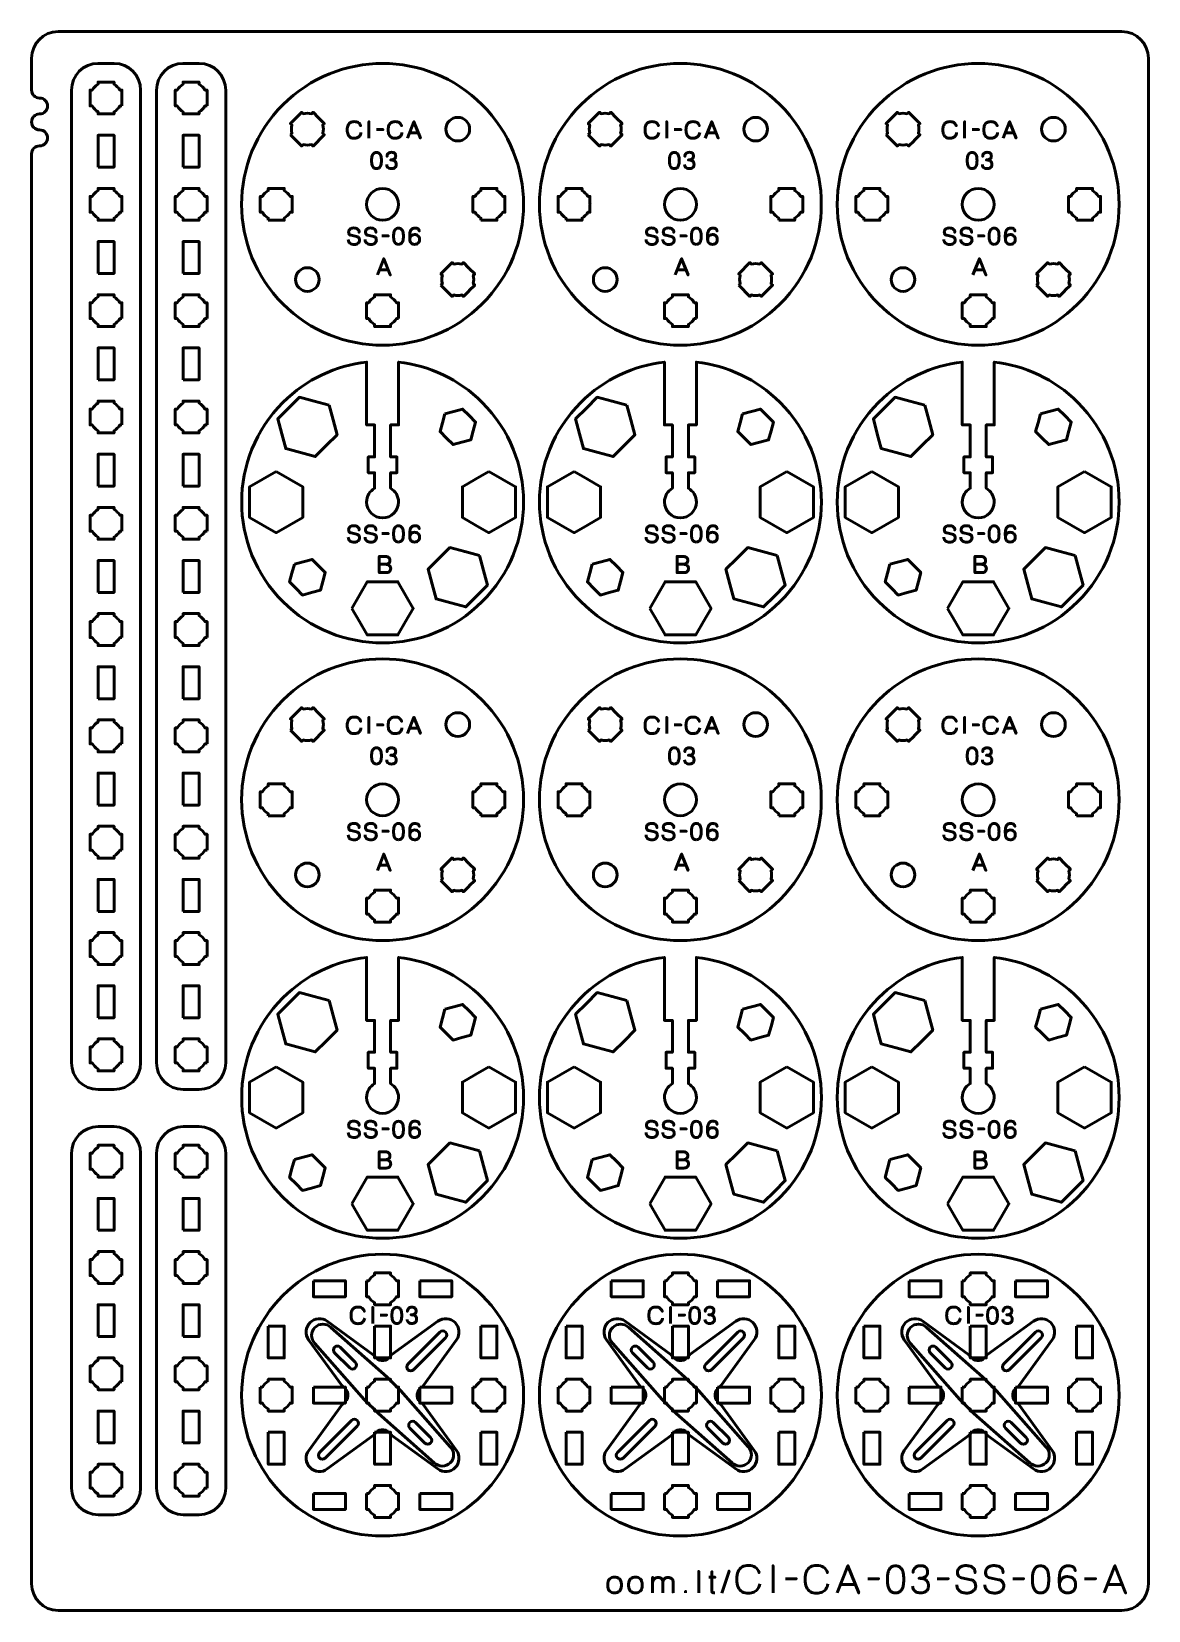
# Model space of a CAD drawing. Header units: centimetres. Extents: x -21 to 0, y -29.7 to 0.
import ezdxf

# ---------------------------------------------------------------- set-up
doc = ezdxf.new("R2010")
doc.units = ezdxf.units.CM
doc.header["$MEASUREMENT"] = 0
doc.layers.add('Layer 1', color=7, linetype='Continuous')

msp = doc.modelspace()

# ---------------------------------------------------------------- linework, layer by layer
at = {"layer": 'Layer 1', "lineweight": 53}
for centre in [(-14.40002, -3.24991), (-8.80002, -3.24991), (-3.20002, -3.24991), (-14.40002, -14.44991), (-8.80002, -14.44991), (-3.20002, -14.44991)]:
    msp.add_ellipse(centre, major_axis=(0, 0.3), ratio=1, dxfattribs=at)
at = {"layer": 'Layer 1', "color": 3, "lineweight": 53}
for centre in [(-14.40005, -25.64994), (-8.80005, -25.64994), (-3.20005, -25.64994)]:
    msp.add_ellipse(centre, major_axis=(0, 2.65), ratio=1, dxfattribs=at)
at = {"layer": 'Layer 1', "color": 1, "lineweight": 53}
msp.add_open_spline([(-21.00003, -29.19995), (-21.00003, -29.19995), (-21.00003, -2.29992), (-21.00003, -2.29992), (-21.00003, -2.29992), (-21.00003, -2.21709), (-20.93286, -2.14992), (-20.85003, -2.14992), (-20.85003, -2.14992), (-20.7672, -2.14992), (-20.70003, -2.08275), (-20.70003, -1.99992), (-20.70003, -1.99992), (-20.70003, -1.91709), (-20.7672, -1.84992), (-20.85003, -1.84992), (-20.85003, -1.84992), (-20.93286, -1.84992), (-21.00003, -1.78275), (-21.00003, -1.69992), (-21.00003, -1.69992), (-21.00003, -1.61709), (-20.93286, -1.54992), (-20.85003, -1.54992), (-20.85003, -1.54992), (-20.7672, -1.54992), (-20.70003, -1.48275), (-20.70003, -1.39992), (-20.70003, -1.39992), (-20.70003, -1.31709), (-20.7672, -1.24992), (-20.85003, -1.24992), (-20.85003, -1.24992), (-20.93286, -1.24992), (-21.00003, -1.18275), (-21.00003, -1.09992), (-21.00003, -1.09992), (-21.00003, -1.09992), (-21.00003, -0.49992), (-21.00003, -0.49992), (-21.00003, -0.49992), (-21.00003, -0.22295), (-20.77694, 0.00004), (-20.49994, 0.00004), (-20.49994, 0.00004), (-20.49994, 0.00004), (-0.50008, 0.00004), (-0.50008, 0.00004), (-0.50008, 0.00004), (-0.22294, 0.00004), (0.00002, -0.22295), (0.00002, -0.49992), (0.00002, -0.49992), (0.00002, -0.49992), (0.00002, -29.19995), (0.00002, -29.19995), (0.00002, -29.19995), (0.00002, -29.47695), (-0.22294, -29.70004), (-0.50008, -29.70004), (-0.50008, -29.70004), (-0.50008, -29.70004), (-20.49994, -29.70004), (-20.49994, -29.70004), (-20.49994, -29.70004), (-20.77694, -29.70004), (-21.00003, -29.47695), (-21.00003, -29.19995)], degree=3, knots=[0, 0, 0, 0, 0.05882353, 0.05882353, 0.05882353, 0.05882353, 0.11764706, 0.11764706, 0.11764706, 0.11764706, 0.17647059, 0.17647059, 0.17647059, 0.17647059, 0.23529412, 0.23529412, 0.23529412, 0.23529412, 0.29411765, 0.29411765, 0.29411765, 0.29411765, 0.35294118, 0.35294118, 0.35294118, 0.35294118, 0.41176471, 0.41176471, 0.41176471, 0.41176471, 0.47058824, 0.47058824, 0.47058824, 0.47058824, 0.52941176, 0.52941176, 0.52941176, 0.52941176, 0.58823529, 0.58823529, 0.58823529, 0.58823529, 0.64705882, 0.64705882, 0.64705882, 0.64705882, 0.70588235, 0.70588235, 0.70588235, 0.70588235, 0.76470588, 0.76470588, 0.76470588, 0.76470588, 0.82352941, 0.82352941, 0.82352941, 0.82352941, 0.88235294, 0.88235294, 0.88235294, 0.88235294, 0.94117647, 0.94117647, 0.94117647, 0.94117647, 1, 1, 1, 1], dxfattribs=at)
at = {"layer": 'Layer 1', "color": 3, "lineweight": 53}
for points, knots in [([(-16.27383, -1.37613), (-15.23913, -0.34143), (-13.5609, -0.34143), (-12.52617, -1.37616), (-12.52617, -1.37616), (-11.49147, -2.41086), (-11.49147, -4.0891), (-12.52617, -5.1238), (-12.52617, -5.1238), (-13.5609, -6.15853), (-15.23913, -6.15853), (-16.27383, -5.12383), (-16.27383, -5.12383), (-17.30856, -4.0891), (-17.30856, -2.41086), (-16.27383, -1.37613)], [0, 0, 0, 0, 0.25, 0.25, 0.25, 0.25, 0.5, 0.5, 0.5, 0.5, 0.75, 0.75, 0.75, 0.75, 1, 1, 1, 1]), ([(-10.67383, -1.37613), (-9.63913, -0.34143), (-7.9609, -0.34143), (-6.92617, -1.37616), (-6.92617, -1.37616), (-5.89147, -2.41086), (-5.89147, -4.0891), (-6.92617, -5.1238), (-6.92617, -5.1238), (-7.9609, -6.15853), (-9.63913, -6.15853), (-10.67383, -5.12383), (-10.67383, -5.12383), (-11.70856, -4.0891), (-11.70856, -2.41086), (-10.67383, -1.37613)], [0, 0, 0, 0, 0.25, 0.25, 0.25, 0.25, 0.5, 0.5, 0.5, 0.5, 0.75, 0.75, 0.75, 0.75, 1, 1, 1, 1]), ([(-5.07383, -1.37613), (-4.03913, -0.34143), (-2.3609, -0.34143), (-1.32617, -1.37616), (-1.32617, -1.37616), (-0.29147, -2.41086), (-0.29147, -4.0891), (-1.32617, -5.1238), (-1.32617, -5.1238), (-2.3609, -6.15853), (-4.03913, -6.15853), (-5.07383, -5.12383), (-5.07383, -5.12383), (-6.10856, -4.0891), (-6.10856, -2.41086), (-5.07383, -1.37613)], [0, 0, 0, 0, 0.25, 0.25, 0.25, 0.25, 0.5, 0.5, 0.5, 0.5, 0.75, 0.75, 0.75, 0.75, 1, 1, 1, 1]), ([(-20.25007, -19.39972), (-20.25007, -19.39972), (-20.25007, -1.09979), (-20.25007, -1.09979), (-20.25007, -1.09979), (-20.25007, -0.82279), (-20.02698, -0.59969), (-19.74998, -0.59969), (-19.74998, -0.59969), (-19.74998, -0.59969), (-19.44997, -0.59969), (-19.44997, -0.59969), (-19.44997, -0.59969), (-19.17301, -0.59969), (-18.95005, -0.82279), (-18.95005, -1.09979), (-18.95005, -1.09979), (-18.95005, -1.09979), (-18.95005, -19.39972), (-18.95005, -19.39972), (-18.95005, -19.39972), (-18.95005, -19.67672), (-19.17301, -19.89981), (-19.44997, -19.89981), (-19.44997, -19.89981), (-19.44997, -19.89981), (-19.74998, -19.89981), (-19.74998, -19.89981), (-19.74998, -19.89981), (-20.02698, -19.89981), (-20.25007, -19.67672), (-20.25007, -19.39972)], [0, 0, 0, 0, 0.125, 0.125, 0.125, 0.125, 0.25, 0.25, 0.25, 0.25, 0.375, 0.375, 0.375, 0.375, 0.5, 0.5, 0.5, 0.5, 0.625, 0.625, 0.625, 0.625, 0.75, 0.75, 0.75, 0.75, 0.875, 0.875, 0.875, 0.875, 1, 1, 1, 1]), ([(-18.65007, -19.39972), (-18.65007, -19.39972), (-18.65007, -1.09979), (-18.65007, -1.09979), (-18.65007, -1.09979), (-18.65007, -0.82279), (-18.42698, -0.59969), (-18.14998, -0.59969), (-18.14998, -0.59969), (-18.14998, -0.59969), (-17.84997, -0.59969), (-17.84997, -0.59969), (-17.84997, -0.59969), (-17.57301, -0.59969), (-17.35005, -0.82279), (-17.35005, -1.09979), (-17.35005, -1.09979), (-17.35005, -1.09979), (-17.35005, -19.39972), (-17.35005, -19.39972), (-17.35005, -19.39972), (-17.35005, -19.67672), (-17.57301, -19.89981), (-17.84997, -19.89981), (-17.84997, -19.89981), (-17.84997, -19.89981), (-18.14998, -19.89981), (-18.14998, -19.89981), (-18.14998, -19.89981), (-18.42698, -19.89981), (-18.65007, -19.67672), (-18.65007, -19.39972)], [0, 0, 0, 0, 0.125, 0.125, 0.125, 0.125, 0.25, 0.25, 0.25, 0.25, 0.375, 0.375, 0.375, 0.375, 0.5, 0.5, 0.5, 0.5, 0.625, 0.625, 0.625, 0.625, 0.75, 0.75, 0.75, 0.75, 0.875, 0.875, 0.875, 0.875, 1, 1, 1, 1]), ([(-16.2738, -6.97608), (-15.83287, -6.53515), (-15.27507, -6.28229), (-14.7, -6.21718), (-14.7, -6.21718), (-14.7, -6.21718), (-14.7, -7.39992), (-14.7, -7.39992), (-14.7, -7.39992), (-14.7, -7.39992), (-14.54999, -7.39992), (-14.54999, -7.39992), (-14.54999, -7.39992), (-14.54999, -7.39992), (-14.54999, -7.99986), (-14.54999, -7.99986), (-14.54999, -7.99986), (-14.54999, -7.99986), (-14.67, -7.99986), (-14.67, -7.99986), (-14.67, -7.99986), (-14.67, -7.99986), (-14.67, -8.29986), (-14.67, -8.29986), (-14.67, -8.29986), (-14.67, -8.29986), (-14.54999, -8.29986), (-14.54999, -8.29986), (-14.54999, -8.29986), (-14.54999, -8.29986), (-14.54999, -8.59001), (-14.54999, -8.59001), (-14.54999, -8.59001), (-14.63965, -8.64189), (-14.69999, -8.73884), (-14.69999, -8.84986), (-14.69999, -8.84986), (-14.69999, -9.01552), (-14.56565, -9.14986), (-14.39999, -9.14986), (-14.39999, -9.14986), (-14.23433, -9.14986), (-14.09999, -9.01552), (-14.09999, -8.84986), (-14.09999, -8.84986), (-14.09999, -8.73884), (-14.16033, -8.64189), (-14.24999, -8.59001), (-14.24999, -8.59001), (-14.24999, -8.59001), (-14.24999, -8.29986), (-14.24999, -8.29986), (-14.24999, -8.29986), (-14.24999, -8.29986), (-14.13, -8.29986), (-14.13, -8.29986), (-14.13, -8.29986), (-14.13, -8.29986), (-14.13, -7.99986), (-14.13, -7.99986), (-14.13, -7.99986), (-14.13, -7.99986), (-14.24999, -7.99986), (-14.24999, -7.99986), (-14.24999, -7.99986), (-14.24999, -7.99986), (-14.24999, -7.39992), (-14.24999, -7.39992), (-14.24999, -7.39992), (-14.24999, -7.39992), (-14.1, -7.39992), (-14.1, -7.39992), (-14.1, -7.39992), (-14.1, -7.39992), (-14.1, -6.21716), (-14.1, -6.21716), (-14.1, -6.21716), (-13.52492, -6.28224), (-12.9671, -6.53515), (-12.52614, -6.97611), (-12.52614, -6.97611), (-11.49144, -8.01081), (-11.49144, -9.68905), (-12.52614, -10.72375), (-12.52614, -10.72375), (-13.56087, -11.75848), (-15.2391, -11.75848), (-16.2738, -10.72378), (-16.2738, -10.72378), (-17.30853, -9.68905), (-17.30853, -8.01081), (-16.2738, -6.97608)], [0, 0, 0, 0, 0.04347826, 0.04347826, 0.04347826, 0.04347826, 0.08695652, 0.08695652, 0.08695652, 0.08695652, 0.13043478, 0.13043478, 0.13043478, 0.13043478, 0.17391304, 0.17391304, 0.17391304, 0.17391304, 0.2173913, 0.2173913, 0.2173913, 0.2173913, 0.26086957, 0.26086957, 0.26086957, 0.26086957, 0.30434783, 0.30434783, 0.30434783, 0.30434783, 0.34782609, 0.34782609, 0.34782609, 0.34782609, 0.39130435, 0.39130435, 0.39130435, 0.39130435, 0.43478261, 0.43478261, 0.43478261, 0.43478261, 0.47826087, 0.47826087, 0.47826087, 0.47826087, 0.52173913, 0.52173913, 0.52173913, 0.52173913, 0.56521739, 0.56521739, 0.56521739, 0.56521739, 0.60869565, 0.60869565, 0.60869565, 0.60869565, 0.65217391, 0.65217391, 0.65217391, 0.65217391, 0.69565217, 0.69565217, 0.69565217, 0.69565217, 0.73913043, 0.73913043, 0.73913043, 0.73913043, 0.7826087, 0.7826087, 0.7826087, 0.7826087, 0.82608696, 0.82608696, 0.82608696, 0.82608696, 0.86956522, 0.86956522, 0.86956522, 0.86956522, 0.91304348, 0.91304348, 0.91304348, 0.91304348, 0.95652174, 0.95652174, 0.95652174, 0.95652174, 1, 1, 1, 1]), ([(-10.6738, -6.97608), (-10.23287, -6.53515), (-9.67507, -6.28229), (-9.1, -6.21718), (-9.1, -6.21718), (-9.1, -6.21718), (-9.1, -7.39992), (-9.1, -7.39992), (-9.1, -7.39992), (-9.1, -7.39992), (-8.94999, -7.39992), (-8.94999, -7.39992), (-8.94999, -7.39992), (-8.94999, -7.39992), (-8.94999, -7.99986), (-8.94999, -7.99986), (-8.94999, -7.99986), (-8.94999, -7.99986), (-9.07, -7.99986), (-9.07, -7.99986), (-9.07, -7.99986), (-9.07, -7.99986), (-9.07, -8.29986), (-9.07, -8.29986), (-9.07, -8.29986), (-9.07, -8.29986), (-8.94999, -8.29986), (-8.94999, -8.29986), (-8.94999, -8.29986), (-8.94999, -8.29986), (-8.94999, -8.59001), (-8.94999, -8.59001), (-8.94999, -8.59001), (-9.03965, -8.64189), (-9.09999, -8.73884), (-9.09999, -8.84986), (-9.09999, -8.84986), (-9.09999, -9.01552), (-8.96565, -9.14986), (-8.79999, -9.14986), (-8.79999, -9.14986), (-8.63433, -9.14986), (-8.49999, -9.01552), (-8.49999, -8.84986), (-8.49999, -8.84986), (-8.49999, -8.73884), (-8.56033, -8.64189), (-8.64999, -8.59001), (-8.64999, -8.59001), (-8.64999, -8.59001), (-8.64999, -8.29986), (-8.64999, -8.29986), (-8.64999, -8.29986), (-8.64999, -8.29986), (-8.53, -8.29986), (-8.53, -8.29986), (-8.53, -8.29986), (-8.53, -8.29986), (-8.53, -7.99986), (-8.53, -7.99986), (-8.53, -7.99986), (-8.53, -7.99986), (-8.64999, -7.99986), (-8.64999, -7.99986), (-8.64999, -7.99986), (-8.64999, -7.99986), (-8.64999, -7.39992), (-8.64999, -7.39992), (-8.64999, -7.39992), (-8.64999, -7.39992), (-8.5, -7.39992), (-8.5, -7.39992), (-8.5, -7.39992), (-8.5, -7.39992), (-8.5, -6.21716), (-8.5, -6.21716), (-8.5, -6.21716), (-7.92492, -6.28224), (-7.3671, -6.53515), (-6.92614, -6.97611), (-6.92614, -6.97611), (-5.89144, -8.01081), (-5.89144, -9.68905), (-6.92614, -10.72375), (-6.92614, -10.72375), (-7.96087, -11.75848), (-9.6391, -11.75848), (-10.6738, -10.72378), (-10.6738, -10.72378), (-11.70853, -9.68905), (-11.70853, -8.01081), (-10.6738, -6.97608)], [0, 0, 0, 0, 0.04347826, 0.04347826, 0.04347826, 0.04347826, 0.08695652, 0.08695652, 0.08695652, 0.08695652, 0.13043478, 0.13043478, 0.13043478, 0.13043478, 0.17391304, 0.17391304, 0.17391304, 0.17391304, 0.2173913, 0.2173913, 0.2173913, 0.2173913, 0.26086957, 0.26086957, 0.26086957, 0.26086957, 0.30434783, 0.30434783, 0.30434783, 0.30434783, 0.34782609, 0.34782609, 0.34782609, 0.34782609, 0.39130435, 0.39130435, 0.39130435, 0.39130435, 0.43478261, 0.43478261, 0.43478261, 0.43478261, 0.47826087, 0.47826087, 0.47826087, 0.47826087, 0.52173913, 0.52173913, 0.52173913, 0.52173913, 0.56521739, 0.56521739, 0.56521739, 0.56521739, 0.60869565, 0.60869565, 0.60869565, 0.60869565, 0.65217391, 0.65217391, 0.65217391, 0.65217391, 0.69565217, 0.69565217, 0.69565217, 0.69565217, 0.73913043, 0.73913043, 0.73913043, 0.73913043, 0.7826087, 0.7826087, 0.7826087, 0.7826087, 0.82608696, 0.82608696, 0.82608696, 0.82608696, 0.86956522, 0.86956522, 0.86956522, 0.86956522, 0.91304348, 0.91304348, 0.91304348, 0.91304348, 0.95652174, 0.95652174, 0.95652174, 0.95652174, 1, 1, 1, 1]), ([(-5.0738, -6.97608), (-4.63287, -6.53515), (-4.07507, -6.28229), (-3.5, -6.21718), (-3.5, -6.21718), (-3.5, -6.21718), (-3.5, -7.39992), (-3.5, -7.39992), (-3.5, -7.39992), (-3.5, -7.39992), (-3.34999, -7.39992), (-3.34999, -7.39992), (-3.34999, -7.39992), (-3.34999, -7.39992), (-3.34999, -7.99986), (-3.34999, -7.99986), (-3.34999, -7.99986), (-3.34999, -7.99986), (-3.47, -7.99986), (-3.47, -7.99986), (-3.47, -7.99986), (-3.47, -7.99986), (-3.47, -8.29986), (-3.47, -8.29986), (-3.47, -8.29986), (-3.47, -8.29986), (-3.34999, -8.29986), (-3.34999, -8.29986), (-3.34999, -8.29986), (-3.34999, -8.29986), (-3.34999, -8.59001), (-3.34999, -8.59001), (-3.34999, -8.59001), (-3.43965, -8.64189), (-3.49999, -8.73884), (-3.49999, -8.84986), (-3.49999, -8.84986), (-3.49999, -9.01552), (-3.36565, -9.14986), (-3.19999, -9.14986), (-3.19999, -9.14986), (-3.03433, -9.14986), (-2.89999, -9.01552), (-2.89999, -8.84986), (-2.89999, -8.84986), (-2.89999, -8.73884), (-2.96033, -8.64189), (-3.04999, -8.59001), (-3.04999, -8.59001), (-3.04999, -8.59001), (-3.04999, -8.29986), (-3.04999, -8.29986), (-3.04999, -8.29986), (-3.04999, -8.29986), (-2.93, -8.29986), (-2.93, -8.29986), (-2.93, -8.29986), (-2.93, -8.29986), (-2.93, -7.99986), (-2.93, -7.99986), (-2.93, -7.99986), (-2.93, -7.99986), (-3.04999, -7.99986), (-3.04999, -7.99986), (-3.04999, -7.99986), (-3.04999, -7.99986), (-3.04999, -7.39992), (-3.04999, -7.39992), (-3.04999, -7.39992), (-3.04999, -7.39992), (-2.9, -7.39992), (-2.9, -7.39992), (-2.9, -7.39992), (-2.9, -7.39992), (-2.9, -6.21716), (-2.9, -6.21716), (-2.9, -6.21716), (-2.32492, -6.28224), (-1.7671, -6.53515), (-1.32614, -6.97611), (-1.32614, -6.97611), (-0.29144, -8.01081), (-0.29144, -9.68905), (-1.32614, -10.72375), (-1.32614, -10.72375), (-2.36087, -11.75848), (-4.0391, -11.75848), (-5.0738, -10.72378), (-5.0738, -10.72378), (-6.10853, -9.68905), (-6.10853, -8.01081), (-5.0738, -6.97608)], [0, 0, 0, 0, 0.04347826, 0.04347826, 0.04347826, 0.04347826, 0.08695652, 0.08695652, 0.08695652, 0.08695652, 0.13043478, 0.13043478, 0.13043478, 0.13043478, 0.17391304, 0.17391304, 0.17391304, 0.17391304, 0.2173913, 0.2173913, 0.2173913, 0.2173913, 0.26086957, 0.26086957, 0.26086957, 0.26086957, 0.30434783, 0.30434783, 0.30434783, 0.30434783, 0.34782609, 0.34782609, 0.34782609, 0.34782609, 0.39130435, 0.39130435, 0.39130435, 0.39130435, 0.43478261, 0.43478261, 0.43478261, 0.43478261, 0.47826087, 0.47826087, 0.47826087, 0.47826087, 0.52173913, 0.52173913, 0.52173913, 0.52173913, 0.56521739, 0.56521739, 0.56521739, 0.56521739, 0.60869565, 0.60869565, 0.60869565, 0.60869565, 0.65217391, 0.65217391, 0.65217391, 0.65217391, 0.69565217, 0.69565217, 0.69565217, 0.69565217, 0.73913043, 0.73913043, 0.73913043, 0.73913043, 0.7826087, 0.7826087, 0.7826087, 0.7826087, 0.82608696, 0.82608696, 0.82608696, 0.82608696, 0.86956522, 0.86956522, 0.86956522, 0.86956522, 0.91304348, 0.91304348, 0.91304348, 0.91304348, 0.95652174, 0.95652174, 0.95652174, 0.95652174, 1, 1, 1, 1]), ([(-16.27383, -12.57613), (-15.23913, -11.54143), (-13.5609, -11.54143), (-12.52617, -12.57616), (-12.52617, -12.57616), (-11.49147, -13.61086), (-11.49147, -15.2891), (-12.52617, -16.3238), (-12.52617, -16.3238), (-13.5609, -17.35853), (-15.23913, -17.35853), (-16.27383, -16.32383), (-16.27383, -16.32383), (-17.30856, -15.2891), (-17.30856, -13.61086), (-16.27383, -12.57613)], [0, 0, 0, 0, 0.25, 0.25, 0.25, 0.25, 0.5, 0.5, 0.5, 0.5, 0.75, 0.75, 0.75, 0.75, 1, 1, 1, 1]), ([(-10.67383, -12.57613), (-9.63913, -11.54143), (-7.9609, -11.54143), (-6.92617, -12.57616), (-6.92617, -12.57616), (-5.89147, -13.61086), (-5.89147, -15.2891), (-6.92617, -16.3238), (-6.92617, -16.3238), (-7.9609, -17.35853), (-9.63913, -17.35853), (-10.67383, -16.32383), (-10.67383, -16.32383), (-11.70856, -15.2891), (-11.70856, -13.61086), (-10.67383, -12.57613)], [0, 0, 0, 0, 0.25, 0.25, 0.25, 0.25, 0.5, 0.5, 0.5, 0.5, 0.75, 0.75, 0.75, 0.75, 1, 1, 1, 1]), ([(-5.07383, -12.57613), (-4.03913, -11.54143), (-2.3609, -11.54143), (-1.32617, -12.57616), (-1.32617, -12.57616), (-0.29147, -13.61086), (-0.29147, -15.2891), (-1.32617, -16.3238), (-1.32617, -16.3238), (-2.3609, -17.35853), (-4.03913, -17.35853), (-5.07383, -16.32383), (-5.07383, -16.32383), (-6.10856, -15.2891), (-6.10856, -13.61086), (-5.07383, -12.57613)], [0, 0, 0, 0, 0.25, 0.25, 0.25, 0.25, 0.5, 0.5, 0.5, 0.5, 0.75, 0.75, 0.75, 0.75, 1, 1, 1, 1]), ([(-16.2738, -18.17608), (-15.83287, -17.73515), (-15.27507, -17.48229), (-14.7, -17.41718), (-14.7, -17.41718), (-14.7, -17.41718), (-14.7, -18.59992), (-14.7, -18.59992), (-14.7, -18.59992), (-14.7, -18.59992), (-14.54999, -18.59992), (-14.54999, -18.59992), (-14.54999, -18.59992), (-14.54999, -18.59992), (-14.54999, -19.19986), (-14.54999, -19.19986), (-14.54999, -19.19986), (-14.54999, -19.19986), (-14.67, -19.19986), (-14.67, -19.19986), (-14.67, -19.19986), (-14.67, -19.19986), (-14.67, -19.49986), (-14.67, -19.49986), (-14.67, -19.49986), (-14.67, -19.49986), (-14.54999, -19.49986), (-14.54999, -19.49986), (-14.54999, -19.49986), (-14.54999, -19.49986), (-14.54999, -19.79001), (-14.54999, -19.79001), (-14.54999, -19.79001), (-14.63965, -19.84189), (-14.69999, -19.93884), (-14.69999, -20.04986), (-14.69999, -20.04986), (-14.69999, -20.21552), (-14.56565, -20.34986), (-14.39999, -20.34986), (-14.39999, -20.34986), (-14.23433, -20.34986), (-14.09999, -20.21552), (-14.09999, -20.04986), (-14.09999, -20.04986), (-14.09999, -19.93884), (-14.16033, -19.84189), (-14.24999, -19.79001), (-14.24999, -19.79001), (-14.24999, -19.79001), (-14.24999, -19.49986), (-14.24999, -19.49986), (-14.24999, -19.49986), (-14.24999, -19.49986), (-14.13, -19.49986), (-14.13, -19.49986), (-14.13, -19.49986), (-14.13, -19.49986), (-14.13, -19.19986), (-14.13, -19.19986), (-14.13, -19.19986), (-14.13, -19.19986), (-14.24999, -19.19986), (-14.24999, -19.19986), (-14.24999, -19.19986), (-14.24999, -19.19986), (-14.24999, -18.59992), (-14.24999, -18.59992), (-14.24999, -18.59992), (-14.24999, -18.59992), (-14.1, -18.59992), (-14.1, -18.59992), (-14.1, -18.59992), (-14.1, -18.59992), (-14.1, -17.41716), (-14.1, -17.41716), (-14.1, -17.41716), (-13.52492, -17.48224), (-12.9671, -17.73515), (-12.52614, -18.17611), (-12.52614, -18.17611), (-11.49144, -19.21081), (-11.49144, -20.88905), (-12.52614, -21.92375), (-12.52614, -21.92375), (-13.56087, -22.95848), (-15.2391, -22.95848), (-16.2738, -21.92378), (-16.2738, -21.92378), (-17.30853, -20.88905), (-17.30853, -19.21081), (-16.2738, -18.17608)], [0, 0, 0, 0, 0.04347826, 0.04347826, 0.04347826, 0.04347826, 0.08695652, 0.08695652, 0.08695652, 0.08695652, 0.13043478, 0.13043478, 0.13043478, 0.13043478, 0.17391304, 0.17391304, 0.17391304, 0.17391304, 0.2173913, 0.2173913, 0.2173913, 0.2173913, 0.26086957, 0.26086957, 0.26086957, 0.26086957, 0.30434783, 0.30434783, 0.30434783, 0.30434783, 0.34782609, 0.34782609, 0.34782609, 0.34782609, 0.39130435, 0.39130435, 0.39130435, 0.39130435, 0.43478261, 0.43478261, 0.43478261, 0.43478261, 0.47826087, 0.47826087, 0.47826087, 0.47826087, 0.52173913, 0.52173913, 0.52173913, 0.52173913, 0.56521739, 0.56521739, 0.56521739, 0.56521739, 0.60869565, 0.60869565, 0.60869565, 0.60869565, 0.65217391, 0.65217391, 0.65217391, 0.65217391, 0.69565217, 0.69565217, 0.69565217, 0.69565217, 0.73913043, 0.73913043, 0.73913043, 0.73913043, 0.7826087, 0.7826087, 0.7826087, 0.7826087, 0.82608696, 0.82608696, 0.82608696, 0.82608696, 0.86956522, 0.86956522, 0.86956522, 0.86956522, 0.91304348, 0.91304348, 0.91304348, 0.91304348, 0.95652174, 0.95652174, 0.95652174, 0.95652174, 1, 1, 1, 1]), ([(-10.6738, -18.17608), (-10.23287, -17.73515), (-9.67507, -17.48229), (-9.1, -17.41718), (-9.1, -17.41718), (-9.1, -17.41718), (-9.1, -18.59992), (-9.1, -18.59992), (-9.1, -18.59992), (-9.1, -18.59992), (-8.94999, -18.59992), (-8.94999, -18.59992), (-8.94999, -18.59992), (-8.94999, -18.59992), (-8.94999, -19.19986), (-8.94999, -19.19986), (-8.94999, -19.19986), (-8.94999, -19.19986), (-9.07, -19.19986), (-9.07, -19.19986), (-9.07, -19.19986), (-9.07, -19.19986), (-9.07, -19.49986), (-9.07, -19.49986), (-9.07, -19.49986), (-9.07, -19.49986), (-8.94999, -19.49986), (-8.94999, -19.49986), (-8.94999, -19.49986), (-8.94999, -19.49986), (-8.94999, -19.79001), (-8.94999, -19.79001), (-8.94999, -19.79001), (-9.03965, -19.84189), (-9.09999, -19.93884), (-9.09999, -20.04986), (-9.09999, -20.04986), (-9.09999, -20.21552), (-8.96565, -20.34986), (-8.79999, -20.34986), (-8.79999, -20.34986), (-8.63433, -20.34986), (-8.49999, -20.21552), (-8.49999, -20.04986), (-8.49999, -20.04986), (-8.49999, -19.93884), (-8.56033, -19.84189), (-8.64999, -19.79001), (-8.64999, -19.79001), (-8.64999, -19.79001), (-8.64999, -19.49986), (-8.64999, -19.49986), (-8.64999, -19.49986), (-8.64999, -19.49986), (-8.53, -19.49986), (-8.53, -19.49986), (-8.53, -19.49986), (-8.53, -19.49986), (-8.53, -19.19986), (-8.53, -19.19986), (-8.53, -19.19986), (-8.53, -19.19986), (-8.64999, -19.19986), (-8.64999, -19.19986), (-8.64999, -19.19986), (-8.64999, -19.19986), (-8.64999, -18.59992), (-8.64999, -18.59992), (-8.64999, -18.59992), (-8.64999, -18.59992), (-8.5, -18.59992), (-8.5, -18.59992), (-8.5, -18.59992), (-8.5, -18.59992), (-8.5, -17.41716), (-8.5, -17.41716), (-8.5, -17.41716), (-7.92492, -17.48224), (-7.3671, -17.73515), (-6.92614, -18.17611), (-6.92614, -18.17611), (-5.89144, -19.21081), (-5.89144, -20.88905), (-6.92614, -21.92375), (-6.92614, -21.92375), (-7.96087, -22.95848), (-9.6391, -22.95848), (-10.6738, -21.92378), (-10.6738, -21.92378), (-11.70853, -20.88905), (-11.70853, -19.21081), (-10.6738, -18.17608)], [0, 0, 0, 0, 0.04347826, 0.04347826, 0.04347826, 0.04347826, 0.08695652, 0.08695652, 0.08695652, 0.08695652, 0.13043478, 0.13043478, 0.13043478, 0.13043478, 0.17391304, 0.17391304, 0.17391304, 0.17391304, 0.2173913, 0.2173913, 0.2173913, 0.2173913, 0.26086957, 0.26086957, 0.26086957, 0.26086957, 0.30434783, 0.30434783, 0.30434783, 0.30434783, 0.34782609, 0.34782609, 0.34782609, 0.34782609, 0.39130435, 0.39130435, 0.39130435, 0.39130435, 0.43478261, 0.43478261, 0.43478261, 0.43478261, 0.47826087, 0.47826087, 0.47826087, 0.47826087, 0.52173913, 0.52173913, 0.52173913, 0.52173913, 0.56521739, 0.56521739, 0.56521739, 0.56521739, 0.60869565, 0.60869565, 0.60869565, 0.60869565, 0.65217391, 0.65217391, 0.65217391, 0.65217391, 0.69565217, 0.69565217, 0.69565217, 0.69565217, 0.73913043, 0.73913043, 0.73913043, 0.73913043, 0.7826087, 0.7826087, 0.7826087, 0.7826087, 0.82608696, 0.82608696, 0.82608696, 0.82608696, 0.86956522, 0.86956522, 0.86956522, 0.86956522, 0.91304348, 0.91304348, 0.91304348, 0.91304348, 0.95652174, 0.95652174, 0.95652174, 0.95652174, 1, 1, 1, 1]), ([(-5.0738, -18.17608), (-4.63287, -17.73515), (-4.07507, -17.48229), (-3.5, -17.41718), (-3.5, -17.41718), (-3.5, -17.41718), (-3.5, -18.59992), (-3.5, -18.59992), (-3.5, -18.59992), (-3.5, -18.59992), (-3.34999, -18.59992), (-3.34999, -18.59992), (-3.34999, -18.59992), (-3.34999, -18.59992), (-3.34999, -19.19986), (-3.34999, -19.19986), (-3.34999, -19.19986), (-3.34999, -19.19986), (-3.47, -19.19986), (-3.47, -19.19986), (-3.47, -19.19986), (-3.47, -19.19986), (-3.47, -19.49986), (-3.47, -19.49986), (-3.47, -19.49986), (-3.47, -19.49986), (-3.34999, -19.49986), (-3.34999, -19.49986), (-3.34999, -19.49986), (-3.34999, -19.49986), (-3.34999, -19.79001), (-3.34999, -19.79001), (-3.34999, -19.79001), (-3.43965, -19.84189), (-3.49999, -19.93884), (-3.49999, -20.04986), (-3.49999, -20.04986), (-3.49999, -20.21552), (-3.36565, -20.34986), (-3.19999, -20.34986), (-3.19999, -20.34986), (-3.03433, -20.34986), (-2.89999, -20.21552), (-2.89999, -20.04986), (-2.89999, -20.04986), (-2.89999, -19.93884), (-2.96033, -19.84189), (-3.04999, -19.79001), (-3.04999, -19.79001), (-3.04999, -19.79001), (-3.04999, -19.49986), (-3.04999, -19.49986), (-3.04999, -19.49986), (-3.04999, -19.49986), (-2.93, -19.49986), (-2.93, -19.49986), (-2.93, -19.49986), (-2.93, -19.49986), (-2.93, -19.19986), (-2.93, -19.19986), (-2.93, -19.19986), (-2.93, -19.19986), (-3.04999, -19.19986), (-3.04999, -19.19986), (-3.04999, -19.19986), (-3.04999, -19.19986), (-3.04999, -18.59992), (-3.04999, -18.59992), (-3.04999, -18.59992), (-3.04999, -18.59992), (-2.9, -18.59992), (-2.9, -18.59992), (-2.9, -18.59992), (-2.9, -18.59992), (-2.9, -17.41716), (-2.9, -17.41716), (-2.9, -17.41716), (-2.32492, -17.48224), (-1.7671, -17.73515), (-1.32614, -18.17611), (-1.32614, -18.17611), (-0.29144, -19.21081), (-0.29144, -20.88905), (-1.32614, -21.92375), (-1.32614, -21.92375), (-2.36087, -22.95848), (-4.0391, -22.95848), (-5.0738, -21.92378), (-5.0738, -21.92378), (-6.10853, -20.88905), (-6.10853, -19.21081), (-5.0738, -18.17608)], [0, 0, 0, 0, 0.04347826, 0.04347826, 0.04347826, 0.04347826, 0.08695652, 0.08695652, 0.08695652, 0.08695652, 0.13043478, 0.13043478, 0.13043478, 0.13043478, 0.17391304, 0.17391304, 0.17391304, 0.17391304, 0.2173913, 0.2173913, 0.2173913, 0.2173913, 0.26086957, 0.26086957, 0.26086957, 0.26086957, 0.30434783, 0.30434783, 0.30434783, 0.30434783, 0.34782609, 0.34782609, 0.34782609, 0.34782609, 0.39130435, 0.39130435, 0.39130435, 0.39130435, 0.43478261, 0.43478261, 0.43478261, 0.43478261, 0.47826087, 0.47826087, 0.47826087, 0.47826087, 0.52173913, 0.52173913, 0.52173913, 0.52173913, 0.56521739, 0.56521739, 0.56521739, 0.56521739, 0.60869565, 0.60869565, 0.60869565, 0.60869565, 0.65217391, 0.65217391, 0.65217391, 0.65217391, 0.69565217, 0.69565217, 0.69565217, 0.69565217, 0.73913043, 0.73913043, 0.73913043, 0.73913043, 0.7826087, 0.7826087, 0.7826087, 0.7826087, 0.82608696, 0.82608696, 0.82608696, 0.82608696, 0.86956522, 0.86956522, 0.86956522, 0.86956522, 0.91304348, 0.91304348, 0.91304348, 0.91304348, 0.95652174, 0.95652174, 0.95652174, 0.95652174, 1, 1, 1, 1]), ([(-20.25007, -27.39969), (-20.25007, -27.39969), (-20.25007, -21.09971), (-20.25007, -21.09971), (-20.25007, -21.09971), (-20.25007, -20.82274), (-20.02698, -20.59975), (-19.74998, -20.59975), (-19.74998, -20.59975), (-19.74998, -20.59975), (-19.44997, -20.59975), (-19.44997, -20.59975), (-19.44997, -20.59975), (-19.17301, -20.59975), (-18.95005, -20.82274), (-18.95005, -21.09971), (-18.95005, -21.09971), (-18.95005, -21.09971), (-18.95005, -27.39969), (-18.95005, -27.39969), (-18.95005, -27.39969), (-18.95005, -27.67669), (-19.17301, -27.89978), (-19.44997, -27.89978), (-19.44997, -27.89978), (-19.44997, -27.89978), (-19.74998, -27.89978), (-19.74998, -27.89978), (-19.74998, -27.89978), (-20.02698, -27.89978), (-20.25007, -27.67669), (-20.25007, -27.39969)], [0, 0, 0, 0, 0.125, 0.125, 0.125, 0.125, 0.25, 0.25, 0.25, 0.25, 0.375, 0.375, 0.375, 0.375, 0.5, 0.5, 0.5, 0.5, 0.625, 0.625, 0.625, 0.625, 0.75, 0.75, 0.75, 0.75, 0.875, 0.875, 0.875, 0.875, 1, 1, 1, 1]), ([(-18.65007, -27.39969), (-18.65007, -27.39969), (-18.65007, -21.09971), (-18.65007, -21.09971), (-18.65007, -21.09971), (-18.65007, -20.82274), (-18.42698, -20.59975), (-18.14998, -20.59975), (-18.14998, -20.59975), (-18.14998, -20.59975), (-17.84997, -20.59975), (-17.84997, -20.59975), (-17.84997, -20.59975), (-17.57301, -20.59975), (-17.35005, -20.82274), (-17.35005, -21.09971), (-17.35005, -21.09971), (-17.35005, -21.09971), (-17.35005, -27.39969), (-17.35005, -27.39969), (-17.35005, -27.39969), (-17.35005, -27.67669), (-17.57301, -27.89978), (-17.84997, -27.89978), (-17.84997, -27.89978), (-17.84997, -27.89978), (-18.14998, -27.89978), (-18.14998, -27.89978), (-18.14998, -27.89978), (-18.42698, -27.89978), (-18.65007, -27.67669), (-18.65007, -27.39969)], [0, 0, 0, 0, 0.125, 0.125, 0.125, 0.125, 0.25, 0.25, 0.25, 0.25, 0.375, 0.375, 0.375, 0.375, 0.5, 0.5, 0.5, 0.5, 0.625, 0.625, 0.625, 0.625, 0.75, 0.75, 0.75, 0.75, 0.875, 0.875, 0.875, 0.875, 1, 1, 1, 1])]:
    msp.add_open_spline(points, degree=3, knots=knots, dxfattribs=at)
at = {"layer": 'Layer 1', "lineweight": 53}
for points, knots in [([(-19.30004, -1.39979), (-19.30004, -1.39979), (-19.34015, -1.39979), (-19.34015, -1.39979), (-19.34015, -1.39979), (-19.36647, -1.44541), (-19.4045, -1.4833), (-19.44997, -1.50961), (-19.44997, -1.50961), (-19.44997, -1.50961), (-19.44997, -1.54987), (-19.44997, -1.54987), (-19.44997, -1.54987), (-19.44997, -1.54987), (-19.60005, -1.54987), (-19.60005, -1.54987), (-19.60005, -1.54987), (-19.60005, -1.54987), (-19.74998, -1.54987), (-19.74998, -1.54987), (-19.74998, -1.54987), (-19.74998, -1.54987), (-19.74998, -1.50961), (-19.74998, -1.50961), (-19.74998, -1.50961), (-19.79559, -1.4833), (-19.83351, -1.44541), (-19.85983, -1.39979), (-19.85983, -1.39979), (-19.85983, -1.39979), (-19.90005, -1.39979), (-19.90005, -1.39979), (-19.90005, -1.39979), (-19.90005, -1.39979), (-19.90005, -1.24986), (-19.90005, -1.24986), (-19.90005, -1.24986), (-19.90005, -1.24986), (-19.90005, -1.09979), (-19.90005, -1.09979), (-19.90005, -1.09979), (-19.90005, -1.09979), (-19.85983, -1.09979), (-19.85983, -1.09979), (-19.85983, -1.09979), (-19.83351, -1.05432), (-19.79559, -1.01629), (-19.74998, -0.98997), (-19.74998, -0.98997), (-19.74998, -0.98997), (-19.74998, -0.94986), (-19.74998, -0.94986), (-19.74998, -0.94986), (-19.74998, -0.94986), (-19.60005, -0.94986), (-19.60005, -0.94986), (-19.60005, -0.94986), (-19.60005, -0.94986), (-19.44997, -0.94986), (-19.44997, -0.94986), (-19.44997, -0.94986), (-19.44997, -0.94986), (-19.44997, -0.98997), (-19.44997, -0.98997), (-19.44997, -0.98997), (-19.4045, -1.01629), (-19.36647, -1.05432), (-19.34015, -1.09979), (-19.34015, -1.09979), (-19.34015, -1.09979), (-19.30004, -1.09979), (-19.30004, -1.09979), (-19.30004, -1.09979), (-19.30004, -1.09979), (-19.30004, -1.24986), (-19.30004, -1.24986), (-19.30004, -1.24986), (-19.30004, -1.24986), (-19.30004, -1.39979), (-19.30004, -1.39979)], [0, 0, 0, 0, 0.05, 0.05, 0.05, 0.05, 0.1, 0.1, 0.1, 0.1, 0.15, 0.15, 0.15, 0.15, 0.2, 0.2, 0.2, 0.2, 0.25, 0.25, 0.25, 0.25, 0.3, 0.3, 0.3, 0.3, 0.35, 0.35, 0.35, 0.35, 0.4, 0.4, 0.4, 0.4, 0.45, 0.45, 0.45, 0.45, 0.5, 0.5, 0.5, 0.5, 0.55, 0.55, 0.55, 0.55, 0.6, 0.6, 0.6, 0.6, 0.65, 0.65, 0.65, 0.65, 0.7, 0.7, 0.7, 0.7, 0.75, 0.75, 0.75, 0.75, 0.8, 0.8, 0.8, 0.8, 0.85, 0.85, 0.85, 0.85, 0.9, 0.9, 0.9, 0.9, 0.95, 0.95, 0.95, 0.95, 1, 1, 1, 1]), ([(-17.70004, -1.39979), (-17.70004, -1.39979), (-17.74015, -1.39979), (-17.74015, -1.39979), (-17.74015, -1.39979), (-17.76647, -1.44541), (-17.8045, -1.4833), (-17.84997, -1.50961), (-17.84997, -1.50961), (-17.84997, -1.50961), (-17.84997, -1.54987), (-17.84997, -1.54987), (-17.84997, -1.54987), (-17.84997, -1.54987), (-18.00005, -1.54987), (-18.00005, -1.54987), (-18.00005, -1.54987), (-18.00005, -1.54987), (-18.14998, -1.54987), (-18.14998, -1.54987), (-18.14998, -1.54987), (-18.14998, -1.54987), (-18.14998, -1.50961), (-18.14998, -1.50961), (-18.14998, -1.50961), (-18.19559, -1.4833), (-18.23351, -1.44541), (-18.25983, -1.39979), (-18.25983, -1.39979), (-18.25983, -1.39979), (-18.30005, -1.39979), (-18.30005, -1.39979), (-18.30005, -1.39979), (-18.30005, -1.39979), (-18.30005, -1.24986), (-18.30005, -1.24986), (-18.30005, -1.24986), (-18.30005, -1.24986), (-18.30005, -1.09979), (-18.30005, -1.09979), (-18.30005, -1.09979), (-18.30005, -1.09979), (-18.25983, -1.09979), (-18.25983, -1.09979), (-18.25983, -1.09979), (-18.23351, -1.05432), (-18.19559, -1.01629), (-18.14998, -0.98997), (-18.14998, -0.98997), (-18.14998, -0.98997), (-18.14998, -0.94986), (-18.14998, -0.94986), (-18.14998, -0.94986), (-18.14998, -0.94986), (-18.00005, -0.94986), (-18.00005, -0.94986), (-18.00005, -0.94986), (-18.00005, -0.94986), (-17.84997, -0.94986), (-17.84997, -0.94986), (-17.84997, -0.94986), (-17.84997, -0.94986), (-17.84997, -0.98997), (-17.84997, -0.98997), (-17.84997, -0.98997), (-17.8045, -1.01629), (-17.76647, -1.05432), (-17.74015, -1.09979), (-17.74015, -1.09979), (-17.74015, -1.09979), (-17.70004, -1.09979), (-17.70004, -1.09979), (-17.70004, -1.09979), (-17.70004, -1.09979), (-17.70004, -1.24986), (-17.70004, -1.24986), (-17.70004, -1.24986), (-17.70004, -1.24986), (-17.70004, -1.39979), (-17.70004, -1.39979)], [0, 0, 0, 0, 0.05, 0.05, 0.05, 0.05, 0.1, 0.1, 0.1, 0.1, 0.15, 0.15, 0.15, 0.15, 0.2, 0.2, 0.2, 0.2, 0.25, 0.25, 0.25, 0.25, 0.3, 0.3, 0.3, 0.3, 0.35, 0.35, 0.35, 0.35, 0.4, 0.4, 0.4, 0.4, 0.45, 0.45, 0.45, 0.45, 0.5, 0.5, 0.5, 0.5, 0.55, 0.55, 0.55, 0.55, 0.6, 0.6, 0.6, 0.6, 0.65, 0.65, 0.65, 0.65, 0.7, 0.7, 0.7, 0.7, 0.75, 0.75, 0.75, 0.75, 0.8, 0.8, 0.8, 0.8, 0.85, 0.85, 0.85, 0.85, 0.9, 0.9, 0.9, 0.9, 0.95, 0.95, 0.95, 0.95, 1, 1, 1, 1]), ([(-16.13247, -1.94179), (-16.13247, -1.94179), (-16.10404, -1.91337), (-16.10404, -1.91337), (-16.10404, -1.91337), (-16.11761, -1.86256), (-16.11759, -1.8089), (-16.10403, -1.7581), (-16.10403, -1.7581), (-16.10403, -1.7581), (-16.13247, -1.72966), (-16.13247, -1.72966), (-16.13247, -1.72966), (-16.13247, -1.72966), (-15.92034, -1.51753), (-15.92034, -1.51753), (-15.92034, -1.51753), (-15.92034, -1.51753), (-15.89192, -1.54595), (-15.89192, -1.54595), (-15.89192, -1.54595), (-15.84111, -1.53237), (-15.78741, -1.53234), (-15.73657, -1.5459), (-15.73657, -1.5459), (-15.73657, -1.5459), (-15.70821, -1.51753), (-15.70821, -1.51753), (-15.70821, -1.51753), (-15.70821, -1.51753), (-15.60538, -1.62036), (-15.60538, -1.62036), (-15.60538, -1.62036), (-15.60538, -1.62036), (-15.60205, -1.6236), (-15.60205, -1.6236), (-15.60205, -1.6236), (-15.60205, -1.6236), (-15.59881, -1.62693), (-15.59881, -1.62693), (-15.59881, -1.62693), (-15.59881, -1.62693), (-15.49607, -1.72966), (-15.49607, -1.72966), (-15.49607, -1.72966), (-15.49607, -1.72966), (-15.52441, -1.758), (-15.52441, -1.758), (-15.52441, -1.758), (-15.51082, -1.80885), (-15.51081, -1.8626), (-15.5244, -1.91347), (-15.5244, -1.91347), (-15.5244, -1.91347), (-15.49607, -1.94179), (-15.49607, -1.94179), (-15.49607, -1.94179), (-15.49607, -1.94179), (-15.59739, -2.04311), (-15.59739, -2.04311), (-15.59739, -2.04311), (-15.59739, -2.04311), (-15.60205, -2.04788), (-15.60205, -2.04788), (-15.60205, -2.04788), (-15.60205, -2.04788), (-15.60683, -2.05255), (-15.60683, -2.05255), (-15.60683, -2.05255), (-15.60683, -2.05255), (-15.70821, -2.15393), (-15.70821, -2.15393), (-15.70821, -2.15393), (-15.70821, -2.15393), (-15.73656, -2.12557), (-15.73656, -2.12557), (-15.73656, -2.12557), (-15.7874, -2.13913), (-15.84112, -2.13913), (-15.89195, -2.12554), (-15.89195, -2.12554), (-15.89195, -2.12554), (-15.92034, -2.15393), (-15.92034, -2.15393), (-15.92034, -2.15393), (-15.92034, -2.15393), (-16.13247, -1.94179), (-16.13247, -1.94179)], [0, 0, 0, 0, 0.04545455, 0.04545455, 0.04545455, 0.04545455, 0.09090909, 0.09090909, 0.09090909, 0.09090909, 0.13636364, 0.13636364, 0.13636364, 0.13636364, 0.18181818, 0.18181818, 0.18181818, 0.18181818, 0.22727273, 0.22727273, 0.22727273, 0.22727273, 0.27272727, 0.27272727, 0.27272727, 0.27272727, 0.31818182, 0.31818182, 0.31818182, 0.31818182, 0.36363636, 0.36363636, 0.36363636, 0.36363636, 0.40909091, 0.40909091, 0.40909091, 0.40909091, 0.45454545, 0.45454545, 0.45454545, 0.45454545, 0.5, 0.5, 0.5, 0.5, 0.54545455, 0.54545455, 0.54545455, 0.54545455, 0.59090909, 0.59090909, 0.59090909, 0.59090909, 0.63636364, 0.63636364, 0.63636364, 0.63636364, 0.68181818, 0.68181818, 0.68181818, 0.68181818, 0.72727273, 0.72727273, 0.72727273, 0.72727273, 0.77272727, 0.77272727, 0.77272727, 0.77272727, 0.81818182, 0.81818182, 0.81818182, 0.81818182, 0.86363636, 0.86363636, 0.86363636, 0.86363636, 0.90909091, 0.90909091, 0.90909091, 0.90909091, 0.95454545, 0.95454545, 0.95454545, 0.95454545, 1, 1, 1, 1]), ([(-12.98582, -1.61325), (-12.86296, -1.61325), (-12.76332, -1.71289), (-12.76332, -1.83575), (-12.76332, -1.83575), (-12.76332, -1.95862), (-12.86296, -2.05825), (-12.98582, -2.05825), (-12.98582, -2.05825), (-13.10868, -2.05825), (-13.20832, -1.95862), (-13.20832, -1.83575), (-13.20832, -1.83575), (-13.20832, -1.71289), (-13.10868, -1.61325), (-12.98582, -1.61325)], [0, 0, 0, 0, 0.25, 0.25, 0.25, 0.25, 0.5, 0.5, 0.5, 0.5, 0.75, 0.75, 0.75, 0.75, 1, 1, 1, 1]), ([(-10.53247, -1.94179), (-10.53247, -1.94179), (-10.50404, -1.91337), (-10.50404, -1.91337), (-10.50404, -1.91337), (-10.51761, -1.86256), (-10.51759, -1.8089), (-10.50403, -1.7581), (-10.50403, -1.7581), (-10.50403, -1.7581), (-10.53247, -1.72966), (-10.53247, -1.72966), (-10.53247, -1.72966), (-10.53247, -1.72966), (-10.32034, -1.51753), (-10.32034, -1.51753), (-10.32034, -1.51753), (-10.32034, -1.51753), (-10.29192, -1.54595), (-10.29192, -1.54595), (-10.29192, -1.54595), (-10.24111, -1.53237), (-10.18741, -1.53234), (-10.13657, -1.5459), (-10.13657, -1.5459), (-10.13657, -1.5459), (-10.10821, -1.51753), (-10.10821, -1.51753), (-10.10821, -1.51753), (-10.10821, -1.51753), (-10.00538, -1.62036), (-10.00538, -1.62036), (-10.00538, -1.62036), (-10.00538, -1.62036), (-10.00205, -1.6236), (-10.00205, -1.6236), (-10.00205, -1.6236), (-10.00205, -1.6236), (-9.99881, -1.62693), (-9.99881, -1.62693), (-9.99881, -1.62693), (-9.99881, -1.62693), (-9.89607, -1.72966), (-9.89607, -1.72966), (-9.89607, -1.72966), (-9.89607, -1.72966), (-9.92441, -1.758), (-9.92441, -1.758), (-9.92441, -1.758), (-9.91082, -1.80885), (-9.91081, -1.8626), (-9.9244, -1.91347), (-9.9244, -1.91347), (-9.9244, -1.91347), (-9.89607, -1.94179), (-9.89607, -1.94179), (-9.89607, -1.94179), (-9.89607, -1.94179), (-9.99739, -2.04311), (-9.99739, -2.04311), (-9.99739, -2.04311), (-9.99739, -2.04311), (-10.00205, -2.04788), (-10.00205, -2.04788), (-10.00205, -2.04788), (-10.00205, -2.04788), (-10.00683, -2.05255), (-10.00683, -2.05255), (-10.00683, -2.05255), (-10.00683, -2.05255), (-10.10821, -2.15393), (-10.10821, -2.15393), (-10.10821, -2.15393), (-10.10821, -2.15393), (-10.13656, -2.12557), (-10.13656, -2.12557), (-10.13656, -2.12557), (-10.1874, -2.13913), (-10.24112, -2.13913), (-10.29195, -2.12554), (-10.29195, -2.12554), (-10.29195, -2.12554), (-10.32034, -2.15393), (-10.32034, -2.15393), (-10.32034, -2.15393), (-10.32034, -2.15393), (-10.53247, -1.94179), (-10.53247, -1.94179)], [0, 0, 0, 0, 0.04545455, 0.04545455, 0.04545455, 0.04545455, 0.09090909, 0.09090909, 0.09090909, 0.09090909, 0.13636364, 0.13636364, 0.13636364, 0.13636364, 0.18181818, 0.18181818, 0.18181818, 0.18181818, 0.22727273, 0.22727273, 0.22727273, 0.22727273, 0.27272727, 0.27272727, 0.27272727, 0.27272727, 0.31818182, 0.31818182, 0.31818182, 0.31818182, 0.36363636, 0.36363636, 0.36363636, 0.36363636, 0.40909091, 0.40909091, 0.40909091, 0.40909091, 0.45454545, 0.45454545, 0.45454545, 0.45454545, 0.5, 0.5, 0.5, 0.5, 0.54545455, 0.54545455, 0.54545455, 0.54545455, 0.59090909, 0.59090909, 0.59090909, 0.59090909, 0.63636364, 0.63636364, 0.63636364, 0.63636364, 0.68181818, 0.68181818, 0.68181818, 0.68181818, 0.72727273, 0.72727273, 0.72727273, 0.72727273, 0.77272727, 0.77272727, 0.77272727, 0.77272727, 0.81818182, 0.81818182, 0.81818182, 0.81818182, 0.86363636, 0.86363636, 0.86363636, 0.86363636, 0.90909091, 0.90909091, 0.90909091, 0.90909091, 0.95454545, 0.95454545, 0.95454545, 0.95454545, 1, 1, 1, 1]), ([(-7.38582, -1.61325), (-7.26296, -1.61325), (-7.16332, -1.71289), (-7.16332, -1.83575), (-7.16332, -1.83575), (-7.16332, -1.95862), (-7.26296, -2.05825), (-7.38582, -2.05825), (-7.38582, -2.05825), (-7.50868, -2.05825), (-7.60832, -1.95862), (-7.60832, -1.83575), (-7.60832, -1.83575), (-7.60832, -1.71289), (-7.50868, -1.61325), (-7.38582, -1.61325)], [0, 0, 0, 0, 0.25, 0.25, 0.25, 0.25, 0.5, 0.5, 0.5, 0.5, 0.75, 0.75, 0.75, 0.75, 1, 1, 1, 1]), ([(-4.93247, -1.94179), (-4.93247, -1.94179), (-4.90404, -1.91337), (-4.90404, -1.91337), (-4.90404, -1.91337), (-4.91761, -1.86256), (-4.91759, -1.8089), (-4.90403, -1.7581), (-4.90403, -1.7581), (-4.90403, -1.7581), (-4.93247, -1.72966), (-4.93247, -1.72966), (-4.93247, -1.72966), (-4.93247, -1.72966), (-4.72034, -1.51753), (-4.72034, -1.51753), (-4.72034, -1.51753), (-4.72034, -1.51753), (-4.69192, -1.54595), (-4.69192, -1.54595), (-4.69192, -1.54595), (-4.64111, -1.53237), (-4.58741, -1.53234), (-4.53657, -1.5459), (-4.53657, -1.5459), (-4.53657, -1.5459), (-4.50821, -1.51753), (-4.50821, -1.51753), (-4.50821, -1.51753), (-4.50821, -1.51753), (-4.40538, -1.62036), (-4.40538, -1.62036), (-4.40538, -1.62036), (-4.40538, -1.62036), (-4.40205, -1.6236), (-4.40205, -1.6236), (-4.40205, -1.6236), (-4.40205, -1.6236), (-4.39881, -1.62693), (-4.39881, -1.62693), (-4.39881, -1.62693), (-4.39881, -1.62693), (-4.29607, -1.72966), (-4.29607, -1.72966), (-4.29607, -1.72966), (-4.29607, -1.72966), (-4.32441, -1.758), (-4.32441, -1.758), (-4.32441, -1.758), (-4.31082, -1.80885), (-4.31081, -1.8626), (-4.3244, -1.91347), (-4.3244, -1.91347), (-4.3244, -1.91347), (-4.29607, -1.94179), (-4.29607, -1.94179), (-4.29607, -1.94179), (-4.29607, -1.94179), (-4.39739, -2.04311), (-4.39739, -2.04311), (-4.39739, -2.04311), (-4.39739, -2.04311), (-4.40205, -2.04788), (-4.40205, -2.04788), (-4.40205, -2.04788), (-4.40205, -2.04788), (-4.40683, -2.05255), (-4.40683, -2.05255), (-4.40683, -2.05255), (-4.40683, -2.05255), (-4.50821, -2.15393), (-4.50821, -2.15393), (-4.50821, -2.15393), (-4.50821, -2.15393), (-4.53656, -2.12557), (-4.53656, -2.12557), (-4.53656, -2.12557), (-4.5874, -2.13913), (-4.64112, -2.13913), (-4.69195, -2.12554), (-4.69195, -2.12554), (-4.69195, -2.12554), (-4.72034, -2.15393), (-4.72034, -2.15393), (-4.72034, -2.15393), (-4.72034, -2.15393), (-4.93247, -1.94179), (-4.93247, -1.94179)], [0, 0, 0, 0, 0.04545455, 0.04545455, 0.04545455, 0.04545455, 0.09090909, 0.09090909, 0.09090909, 0.09090909, 0.13636364, 0.13636364, 0.13636364, 0.13636364, 0.18181818, 0.18181818, 0.18181818, 0.18181818, 0.22727273, 0.22727273, 0.22727273, 0.22727273, 0.27272727, 0.27272727, 0.27272727, 0.27272727, 0.31818182, 0.31818182, 0.31818182, 0.31818182, 0.36363636, 0.36363636, 0.36363636, 0.36363636, 0.40909091, 0.40909091, 0.40909091, 0.40909091, 0.45454545, 0.45454545, 0.45454545, 0.45454545, 0.5, 0.5, 0.5, 0.5, 0.54545455, 0.54545455, 0.54545455, 0.54545455, 0.59090909, 0.59090909, 0.59090909, 0.59090909, 0.63636364, 0.63636364, 0.63636364, 0.63636364, 0.68181818, 0.68181818, 0.68181818, 0.68181818, 0.72727273, 0.72727273, 0.72727273, 0.72727273, 0.77272727, 0.77272727, 0.77272727, 0.77272727, 0.81818182, 0.81818182, 0.81818182, 0.81818182, 0.86363636, 0.86363636, 0.86363636, 0.86363636, 0.90909091, 0.90909091, 0.90909091, 0.90909091, 0.95454545, 0.95454545, 0.95454545, 0.95454545, 1, 1, 1, 1]), ([(-1.78582, -1.61325), (-1.66296, -1.61325), (-1.56332, -1.71289), (-1.56332, -1.83575), (-1.56332, -1.83575), (-1.56332, -1.95862), (-1.66296, -2.05825), (-1.78582, -2.05825), (-1.78582, -2.05825), (-1.90868, -2.05825), (-2.00832, -1.95862), (-2.00832, -1.83575), (-2.00832, -1.83575), (-2.00832, -1.71289), (-1.90868, -1.61325), (-1.78582, -1.61325)], [0, 0, 0, 0, 0.25, 0.25, 0.25, 0.25, 0.5, 0.5, 0.5, 0.5, 0.75, 0.75, 0.75, 0.75, 1, 1, 1, 1]), ([(-19.74998, -2.54978), (-19.74998, -2.54978), (-19.74998, -1.94977), (-19.74998, -1.94977), (-19.74998, -1.94977), (-19.74998, -1.94977), (-19.44997, -1.94977), (-19.44997, -1.94977), (-19.44997, -1.94977), (-19.44997, -1.94977), (-19.44997, -2.54978), (-19.44997, -2.54978), (-19.44997, -2.54978), (-19.44997, -2.54978), (-19.74998, -2.54978), (-19.74998, -2.54978)], [0, 0, 0, 0, 0.25, 0.25, 0.25, 0.25, 0.5, 0.5, 0.5, 0.5, 0.75, 0.75, 0.75, 0.75, 1, 1, 1, 1]), ([(-18.14998, -2.54978), (-18.14998, -2.54978), (-18.14998, -1.94977), (-18.14998, -1.94977), (-18.14998, -1.94977), (-18.14998, -1.94977), (-17.84997, -1.94977), (-17.84997, -1.94977), (-17.84997, -1.94977), (-17.84997, -1.94977), (-17.84997, -2.54978), (-17.84997, -2.54978), (-17.84997, -2.54978), (-17.84997, -2.54978), (-18.14998, -2.54978), (-18.14998, -2.54978)], [0, 0, 0, 0, 0.25, 0.25, 0.25, 0.25, 0.5, 0.5, 0.5, 0.5, 0.75, 0.75, 0.75, 0.75, 1, 1, 1, 1]), ([(-19.30004, -3.39973), (-19.30004, -3.39973), (-19.34015, -3.39973), (-19.34015, -3.39973), (-19.34015, -3.39973), (-19.36647, -3.44534), (-19.4045, -3.48326), (-19.44997, -3.50972), (-19.44997, -3.50972), (-19.44997, -3.50972), (-19.44997, -3.5498), (-19.44997, -3.5498), (-19.44997, -3.5498), (-19.44997, -3.5498), (-19.60005, -3.5498), (-19.60005, -3.5498), (-19.60005, -3.5498), (-19.60005, -3.5498), (-19.74998, -3.5498), (-19.74998, -3.5498), (-19.74998, -3.5498), (-19.74998, -3.5498), (-19.74998, -3.50972), (-19.74998, -3.50972), (-19.74998, -3.50972), (-19.79559, -3.48326), (-19.83351, -3.44534), (-19.85983, -3.39973), (-19.85983, -3.39973), (-19.85983, -3.39973), (-19.90005, -3.39973), (-19.90005, -3.39973), (-19.90005, -3.39973), (-19.90005, -3.39973), (-19.90005, -3.2498), (-19.90005, -3.2498), (-19.90005, -3.2498), (-19.90005, -3.2498), (-19.90005, -3.09972), (-19.90005, -3.09972), (-19.90005, -3.09972), (-19.90005, -3.09972), (-19.85983, -3.09972), (-19.85983, -3.09972), (-19.85983, -3.09972), (-19.83351, -3.05425), (-19.79559, -3.01636), (-19.74998, -2.9899), (-19.74998, -2.9899), (-19.74998, -2.9899), (-19.74998, -2.94979), (-19.74998, -2.94979), (-19.74998, -2.94979), (-19.74998, -2.94979), (-19.60005, -2.94979), (-19.60005, -2.94979), (-19.60005, -2.94979), (-19.60005, -2.94979), (-19.44997, -2.94979), (-19.44997, -2.94979), (-19.44997, -2.94979), (-19.44997, -2.94979), (-19.44997, -2.9899), (-19.44997, -2.9899), (-19.44997, -2.9899), (-19.4045, -3.01636), (-19.36647, -3.05425), (-19.34015, -3.09972), (-19.34015, -3.09972), (-19.34015, -3.09972), (-19.30004, -3.09972), (-19.30004, -3.09972), (-19.30004, -3.09972), (-19.30004, -3.09972), (-19.30004, -3.2498), (-19.30004, -3.2498), (-19.30004, -3.2498), (-19.30004, -3.2498), (-19.30004, -3.39973), (-19.30004, -3.39973)], [0, 0, 0, 0, 0.05, 0.05, 0.05, 0.05, 0.1, 0.1, 0.1, 0.1, 0.15, 0.15, 0.15, 0.15, 0.2, 0.2, 0.2, 0.2, 0.25, 0.25, 0.25, 0.25, 0.3, 0.3, 0.3, 0.3, 0.35, 0.35, 0.35, 0.35, 0.4, 0.4, 0.4, 0.4, 0.45, 0.45, 0.45, 0.45, 0.5, 0.5, 0.5, 0.5, 0.55, 0.55, 0.55, 0.55, 0.6, 0.6, 0.6, 0.6, 0.65, 0.65, 0.65, 0.65, 0.7, 0.7, 0.7, 0.7, 0.75, 0.75, 0.75, 0.75, 0.8, 0.8, 0.8, 0.8, 0.85, 0.85, 0.85, 0.85, 0.9, 0.9, 0.9, 0.9, 0.95, 0.95, 0.95, 0.95, 1, 1, 1, 1]), ([(-17.70004, -3.39973), (-17.70004, -3.39973), (-17.74015, -3.39973), (-17.74015, -3.39973), (-17.74015, -3.39973), (-17.76647, -3.44534), (-17.8045, -3.48326), (-17.84997, -3.50972), (-17.84997, -3.50972), (-17.84997, -3.50972), (-17.84997, -3.5498), (-17.84997, -3.5498), (-17.84997, -3.5498), (-17.84997, -3.5498), (-18.00005, -3.5498), (-18.00005, -3.5498), (-18.00005, -3.5498), (-18.00005, -3.5498), (-18.14998, -3.5498), (-18.14998, -3.5498), (-18.14998, -3.5498), (-18.14998, -3.5498), (-18.14998, -3.50972), (-18.14998, -3.50972), (-18.14998, -3.50972), (-18.19559, -3.48326), (-18.23351, -3.44534), (-18.25983, -3.39973), (-18.25983, -3.39973), (-18.25983, -3.39973), (-18.30005, -3.39973), (-18.30005, -3.39973), (-18.30005, -3.39973), (-18.30005, -3.39973), (-18.30005, -3.2498), (-18.30005, -3.2498), (-18.30005, -3.2498), (-18.30005, -3.2498), (-18.30005, -3.09972), (-18.30005, -3.09972), (-18.30005, -3.09972), (-18.30005, -3.09972), (-18.25983, -3.09972), (-18.25983, -3.09972), (-18.25983, -3.09972), (-18.23351, -3.05425), (-18.19559, -3.01636), (-18.14998, -2.9899), (-18.14998, -2.9899), (-18.14998, -2.9899), (-18.14998, -2.94979), (-18.14998, -2.94979), (-18.14998, -2.94979), (-18.14998, -2.94979), (-18.00005, -2.94979), (-18.00005, -2.94979), (-18.00005, -2.94979), (-18.00005, -2.94979), (-17.84997, -2.94979), (-17.84997, -2.94979), (-17.84997, -2.94979), (-17.84997, -2.94979), (-17.84997, -2.9899), (-17.84997, -2.9899), (-17.84997, -2.9899), (-17.8045, -3.01636), (-17.76647, -3.05425), (-17.74015, -3.09972), (-17.74015, -3.09972), (-17.74015, -3.09972), (-17.70004, -3.09972), (-17.70004, -3.09972), (-17.70004, -3.09972), (-17.70004, -3.09972), (-17.70004, -3.2498), (-17.70004, -3.2498), (-17.70004, -3.2498), (-17.70004, -3.2498), (-17.70004, -3.39973), (-17.70004, -3.39973)], [0, 0, 0, 0, 0.05, 0.05, 0.05, 0.05, 0.1, 0.1, 0.1, 0.1, 0.15, 0.15, 0.15, 0.15, 0.2, 0.2, 0.2, 0.2, 0.25, 0.25, 0.25, 0.25, 0.3, 0.3, 0.3, 0.3, 0.35, 0.35, 0.35, 0.35, 0.4, 0.4, 0.4, 0.4, 0.45, 0.45, 0.45, 0.45, 0.5, 0.5, 0.5, 0.5, 0.55, 0.55, 0.55, 0.55, 0.6, 0.6, 0.6, 0.6, 0.65, 0.65, 0.65, 0.65, 0.7, 0.7, 0.7, 0.7, 0.75, 0.75, 0.75, 0.75, 0.8, 0.8, 0.8, 0.8, 0.85, 0.85, 0.85, 0.85, 0.9, 0.9, 0.9, 0.9, 0.95, 0.95, 0.95, 0.95, 1, 1, 1, 1]), ([(-16.55006, -3.54994), (-16.55006, -3.54994), (-16.55006, -3.50974), (-16.55006, -3.50974), (-16.55006, -3.50974), (-16.59558, -3.48341), (-16.63351, -3.44545), (-16.65984, -3.39994), (-16.65984, -3.39994), (-16.65984, -3.39994), (-16.70006, -3.39994), (-16.70006, -3.39994), (-16.70006, -3.39994), (-16.70006, -3.39994), (-16.70006, -3.09994), (-16.70006, -3.09994), (-16.70006, -3.09994), (-16.70006, -3.09994), (-16.65987, -3.09994), (-16.65987, -3.09994), (-16.65987, -3.09994), (-16.63354, -3.05441), (-16.59559, -3.01642), (-16.55006, -2.99006), (-16.55006, -2.99006), (-16.55006, -2.99006), (-16.55006, -2.94994), (-16.55006, -2.94994), (-16.55006, -2.94994), (-16.55006, -2.94994), (-16.40464, -2.94994), (-16.40464, -2.94994), (-16.40464, -2.94994), (-16.40464, -2.94994), (-16.39999, -2.94988), (-16.39999, -2.94988), (-16.39999, -2.94988), (-16.39999, -2.94988), (-16.39535, -2.94994), (-16.39535, -2.94994), (-16.39535, -2.94994), (-16.39535, -2.94994), (-16.25006, -2.94994), (-16.25006, -2.94994), (-16.25006, -2.94994), (-16.25006, -2.94994), (-16.25006, -2.99001), (-16.25006, -2.99001), (-16.25006, -2.99001), (-16.20449, -3.01636), (-16.16648, -3.05436), (-16.14012, -3.09994), (-16.14012, -3.09994), (-16.14012, -3.09994), (-16.10006, -3.09994), (-16.10006, -3.09994), (-16.10006, -3.09994), (-16.10006, -3.09994), (-16.10006, -3.24322), (-16.10006, -3.24322), (-16.10006, -3.24322), (-16.10006, -3.24322), (-16.09998, -3.24989), (-16.09998, -3.24989), (-16.09998, -3.24989), (-16.09998, -3.24989), (-16.10006, -3.25657), (-16.10006, -3.25657), (-16.10006, -3.25657), (-16.10006, -3.25657), (-16.10006, -3.39994), (-16.10006, -3.39994), (-16.10006, -3.39994), (-16.10006, -3.39994), (-16.14016, -3.39994), (-16.14016, -3.39994), (-16.14016, -3.39994), (-16.16652, -3.44548), (-16.20451, -3.48346), (-16.25006, -3.50979), (-16.25006, -3.50979), (-16.25006, -3.50979), (-16.25006, -3.54994), (-16.25006, -3.54994), (-16.25006, -3.54994), (-16.25006, -3.54994), (-16.55006, -3.54994), (-16.55006, -3.54994)], [0, 0, 0, 0, 0.04545455, 0.04545455, 0.04545455, 0.04545455, 0.09090909, 0.09090909, 0.09090909, 0.09090909, 0.13636364, 0.13636364, 0.13636364, 0.13636364, 0.18181818, 0.18181818, 0.18181818, 0.18181818, 0.22727273, 0.22727273, 0.22727273, 0.22727273, 0.27272727, 0.27272727, 0.27272727, 0.27272727, 0.31818182, 0.31818182, 0.31818182, 0.31818182, 0.36363636, 0.36363636, 0.36363636, 0.36363636, 0.40909091, 0.40909091, 0.40909091, 0.40909091, 0.45454545, 0.45454545, 0.45454545, 0.45454545, 0.5, 0.5, 0.5, 0.5, 0.54545455, 0.54545455, 0.54545455, 0.54545455, 0.59090909, 0.59090909, 0.59090909, 0.59090909, 0.63636364, 0.63636364, 0.63636364, 0.63636364, 0.68181818, 0.68181818, 0.68181818, 0.68181818, 0.72727273, 0.72727273, 0.72727273, 0.72727273, 0.77272727, 0.77272727, 0.77272727, 0.77272727, 0.81818182, 0.81818182, 0.81818182, 0.81818182, 0.86363636, 0.86363636, 0.86363636, 0.86363636, 0.90909091, 0.90909091, 0.90909091, 0.90909091, 0.95454545, 0.95454545, 0.95454545, 0.95454545, 1, 1, 1, 1]), ([(-12.55006, -3.54994), (-12.55006, -3.54994), (-12.55006, -3.50974), (-12.55006, -3.50974), (-12.55006, -3.50974), (-12.59558, -3.48341), (-12.63351, -3.44545), (-12.65984, -3.39994), (-12.65984, -3.39994), (-12.65984, -3.39994), (-12.70006, -3.39994), (-12.70006, -3.39994), (-12.70006, -3.39994), (-12.70006, -3.39994), (-12.70006, -3.09994), (-12.70006, -3.09994), (-12.70006, -3.09994), (-12.70006, -3.09994), (-12.65987, -3.09994), (-12.65987, -3.09994), (-12.65987, -3.09994), (-12.63354, -3.05441), (-12.59559, -3.01642), (-12.55006, -2.99006), (-12.55006, -2.99006), (-12.55006, -2.99006), (-12.55006, -2.94994), (-12.55006, -2.94994), (-12.55006, -2.94994), (-12.55006, -2.94994), (-12.40464, -2.94994), (-12.40464, -2.94994), (-12.40464, -2.94994), (-12.40464, -2.94994), (-12.39999, -2.94988), (-12.39999, -2.94988), (-12.39999, -2.94988), (-12.39999, -2.94988), (-12.39535, -2.94994), (-12.39535, -2.94994), (-12.39535, -2.94994), (-12.39535, -2.94994), (-12.25006, -2.94994), (-12.25006, -2.94994), (-12.25006, -2.94994), (-12.25006, -2.94994), (-12.25006, -2.99001), (-12.25006, -2.99001), (-12.25006, -2.99001), (-12.20449, -3.01636), (-12.16648, -3.05436), (-12.14012, -3.09994), (-12.14012, -3.09994), (-12.14012, -3.09994), (-12.10006, -3.09994), (-12.10006, -3.09994), (-12.10006, -3.09994), (-12.10006, -3.09994), (-12.10006, -3.24322), (-12.10006, -3.24322), (-12.10006, -3.24322), (-12.10006, -3.24322), (-12.09998, -3.24989), (-12.09998, -3.24989), (-12.09998, -3.24989), (-12.09998, -3.24989), (-12.10006, -3.25657), (-12.10006, -3.25657), (-12.10006, -3.25657), (-12.10006, -3.25657), (-12.10006, -3.39994), (-12.10006, -3.39994), (-12.10006, -3.39994), (-12.10006, -3.39994), (-12.14016, -3.39994), (-12.14016, -3.39994), (-12.14016, -3.39994), (-12.16652, -3.44548), (-12.20451, -3.48346), (-12.25006, -3.50979), (-12.25006, -3.50979), (-12.25006, -3.50979), (-12.25006, -3.54994), (-12.25006, -3.54994), (-12.25006, -3.54994), (-12.25006, -3.54994), (-12.55006, -3.54994), (-12.55006, -3.54994)], [0, 0, 0, 0, 0.04545455, 0.04545455, 0.04545455, 0.04545455, 0.09090909, 0.09090909, 0.09090909, 0.09090909, 0.13636364, 0.13636364, 0.13636364, 0.13636364, 0.18181818, 0.18181818, 0.18181818, 0.18181818, 0.22727273, 0.22727273, 0.22727273, 0.22727273, 0.27272727, 0.27272727, 0.27272727, 0.27272727, 0.31818182, 0.31818182, 0.31818182, 0.31818182, 0.36363636, 0.36363636, 0.36363636, 0.36363636, 0.40909091, 0.40909091, 0.40909091, 0.40909091, 0.45454545, 0.45454545, 0.45454545, 0.45454545, 0.5, 0.5, 0.5, 0.5, 0.54545455, 0.54545455, 0.54545455, 0.54545455, 0.59090909, 0.59090909, 0.59090909, 0.59090909, 0.63636364, 0.63636364, 0.63636364, 0.63636364, 0.68181818, 0.68181818, 0.68181818, 0.68181818, 0.72727273, 0.72727273, 0.72727273, 0.72727273, 0.77272727, 0.77272727, 0.77272727, 0.77272727, 0.81818182, 0.81818182, 0.81818182, 0.81818182, 0.86363636, 0.86363636, 0.86363636, 0.86363636, 0.90909091, 0.90909091, 0.90909091, 0.90909091, 0.95454545, 0.95454545, 0.95454545, 0.95454545, 1, 1, 1, 1]), ([(-10.95006, -3.54994), (-10.95006, -3.54994), (-10.95006, -3.50974), (-10.95006, -3.50974), (-10.95006, -3.50974), (-10.99558, -3.48341), (-11.03351, -3.44545), (-11.05984, -3.39994), (-11.05984, -3.39994), (-11.05984, -3.39994), (-11.10006, -3.39994), (-11.10006, -3.39994), (-11.10006, -3.39994), (-11.10006, -3.39994), (-11.10006, -3.09994), (-11.10006, -3.09994), (-11.10006, -3.09994), (-11.10006, -3.09994), (-11.05987, -3.09994), (-11.05987, -3.09994), (-11.05987, -3.09994), (-11.03354, -3.05441), (-10.99559, -3.01642), (-10.95006, -2.99006), (-10.95006, -2.99006), (-10.95006, -2.99006), (-10.95006, -2.94994), (-10.95006, -2.94994), (-10.95006, -2.94994), (-10.95006, -2.94994), (-10.80464, -2.94994), (-10.80464, -2.94994), (-10.80464, -2.94994), (-10.80464, -2.94994), (-10.79999, -2.94988), (-10.79999, -2.94988), (-10.79999, -2.94988), (-10.79999, -2.94988), (-10.79535, -2.94994), (-10.79535, -2.94994), (-10.79535, -2.94994), (-10.79535, -2.94994), (-10.65006, -2.94994), (-10.65006, -2.94994), (-10.65006, -2.94994), (-10.65006, -2.94994), (-10.65006, -2.99001), (-10.65006, -2.99001), (-10.65006, -2.99001), (-10.60449, -3.01636), (-10.56648, -3.05436), (-10.54012, -3.09994), (-10.54012, -3.09994), (-10.54012, -3.09994), (-10.50006, -3.09994), (-10.50006, -3.09994), (-10.50006, -3.09994), (-10.50006, -3.09994), (-10.50006, -3.24322), (-10.50006, -3.24322), (-10.50006, -3.24322), (-10.50006, -3.24322), (-10.49998, -3.24989), (-10.49998, -3.24989), (-10.49998, -3.24989), (-10.49998, -3.24989), (-10.50006, -3.25657), (-10.50006, -3.25657), (-10.50006, -3.25657), (-10.50006, -3.25657), (-10.50006, -3.39994), (-10.50006, -3.39994), (-10.50006, -3.39994), (-10.50006, -3.39994), (-10.54016, -3.39994), (-10.54016, -3.39994), (-10.54016, -3.39994), (-10.56652, -3.44548), (-10.60451, -3.48346), (-10.65006, -3.50979), (-10.65006, -3.50979), (-10.65006, -3.50979), (-10.65006, -3.54994), (-10.65006, -3.54994), (-10.65006, -3.54994), (-10.65006, -3.54994), (-10.95006, -3.54994), (-10.95006, -3.54994)], [0, 0, 0, 0, 0.04545455, 0.04545455, 0.04545455, 0.04545455, 0.09090909, 0.09090909, 0.09090909, 0.09090909, 0.13636364, 0.13636364, 0.13636364, 0.13636364, 0.18181818, 0.18181818, 0.18181818, 0.18181818, 0.22727273, 0.22727273, 0.22727273, 0.22727273, 0.27272727, 0.27272727, 0.27272727, 0.27272727, 0.31818182, 0.31818182, 0.31818182, 0.31818182, 0.36363636, 0.36363636, 0.36363636, 0.36363636, 0.40909091, 0.40909091, 0.40909091, 0.40909091, 0.45454545, 0.45454545, 0.45454545, 0.45454545, 0.5, 0.5, 0.5, 0.5, 0.54545455, 0.54545455, 0.54545455, 0.54545455, 0.59090909, 0.59090909, 0.59090909, 0.59090909, 0.63636364, 0.63636364, 0.63636364, 0.63636364, 0.68181818, 0.68181818, 0.68181818, 0.68181818, 0.72727273, 0.72727273, 0.72727273, 0.72727273, 0.77272727, 0.77272727, 0.77272727, 0.77272727, 0.81818182, 0.81818182, 0.81818182, 0.81818182, 0.86363636, 0.86363636, 0.86363636, 0.86363636, 0.90909091, 0.90909091, 0.90909091, 0.90909091, 0.95454545, 0.95454545, 0.95454545, 0.95454545, 1, 1, 1, 1]), ([(-6.95006, -3.54994), (-6.95006, -3.54994), (-6.95006, -3.50974), (-6.95006, -3.50974), (-6.95006, -3.50974), (-6.99558, -3.48341), (-7.03351, -3.44545), (-7.05984, -3.39994), (-7.05984, -3.39994), (-7.05984, -3.39994), (-7.10006, -3.39994), (-7.10006, -3.39994), (-7.10006, -3.39994), (-7.10006, -3.39994), (-7.10006, -3.09994), (-7.10006, -3.09994), (-7.10006, -3.09994), (-7.10006, -3.09994), (-7.05987, -3.09994), (-7.05987, -3.09994), (-7.05987, -3.09994), (-7.03354, -3.05441), (-6.99559, -3.01642), (-6.95006, -2.99006), (-6.95006, -2.99006), (-6.95006, -2.99006), (-6.95006, -2.94994), (-6.95006, -2.94994), (-6.95006, -2.94994), (-6.95006, -2.94994), (-6.80464, -2.94994), (-6.80464, -2.94994), (-6.80464, -2.94994), (-6.80464, -2.94994), (-6.79999, -2.94988), (-6.79999, -2.94988), (-6.79999, -2.94988), (-6.79999, -2.94988), (-6.79535, -2.94994), (-6.79535, -2.94994), (-6.79535, -2.94994), (-6.79535, -2.94994), (-6.65006, -2.94994), (-6.65006, -2.94994), (-6.65006, -2.94994), (-6.65006, -2.94994), (-6.65006, -2.99001), (-6.65006, -2.99001), (-6.65006, -2.99001), (-6.60449, -3.01636), (-6.56648, -3.05436), (-6.54012, -3.09994), (-6.54012, -3.09994), (-6.54012, -3.09994), (-6.50006, -3.09994), (-6.50006, -3.09994), (-6.50006, -3.09994), (-6.50006, -3.09994), (-6.50006, -3.24322), (-6.50006, -3.24322), (-6.50006, -3.24322), (-6.50006, -3.24322), (-6.49998, -3.24989), (-6.49998, -3.24989), (-6.49998, -3.24989), (-6.49998, -3.24989), (-6.50006, -3.25657), (-6.50006, -3.25657), (-6.50006, -3.25657), (-6.50006, -3.25657), (-6.50006, -3.39994), (-6.50006, -3.39994), (-6.50006, -3.39994), (-6.50006, -3.39994), (-6.54016, -3.39994), (-6.54016, -3.39994), (-6.54016, -3.39994), (-6.56652, -3.44548), (-6.60451, -3.48346), (-6.65006, -3.50979), (-6.65006, -3.50979), (-6.65006, -3.50979), (-6.65006, -3.54994), (-6.65006, -3.54994), (-6.65006, -3.54994), (-6.65006, -3.54994), (-6.95006, -3.54994), (-6.95006, -3.54994)], [0, 0, 0, 0, 0.04545455, 0.04545455, 0.04545455, 0.04545455, 0.09090909, 0.09090909, 0.09090909, 0.09090909, 0.13636364, 0.13636364, 0.13636364, 0.13636364, 0.18181818, 0.18181818, 0.18181818, 0.18181818, 0.22727273, 0.22727273, 0.22727273, 0.22727273, 0.27272727, 0.27272727, 0.27272727, 0.27272727, 0.31818182, 0.31818182, 0.31818182, 0.31818182, 0.36363636, 0.36363636, 0.36363636, 0.36363636, 0.40909091, 0.40909091, 0.40909091, 0.40909091, 0.45454545, 0.45454545, 0.45454545, 0.45454545, 0.5, 0.5, 0.5, 0.5, 0.54545455, 0.54545455, 0.54545455, 0.54545455, 0.59090909, 0.59090909, 0.59090909, 0.59090909, 0.63636364, 0.63636364, 0.63636364, 0.63636364, 0.68181818, 0.68181818, 0.68181818, 0.68181818, 0.72727273, 0.72727273, 0.72727273, 0.72727273, 0.77272727, 0.77272727, 0.77272727, 0.77272727, 0.81818182, 0.81818182, 0.81818182, 0.81818182, 0.86363636, 0.86363636, 0.86363636, 0.86363636, 0.90909091, 0.90909091, 0.90909091, 0.90909091, 0.95454545, 0.95454545, 0.95454545, 0.95454545, 1, 1, 1, 1]), ([(-5.35006, -3.54994), (-5.35006, -3.54994), (-5.35006, -3.50974), (-5.35006, -3.50974), (-5.35006, -3.50974), (-5.39558, -3.48341), (-5.43351, -3.44545), (-5.45984, -3.39994), (-5.45984, -3.39994), (-5.45984, -3.39994), (-5.50006, -3.39994), (-5.50006, -3.39994), (-5.50006, -3.39994), (-5.50006, -3.39994), (-5.50006, -3.09994), (-5.50006, -3.09994), (-5.50006, -3.09994), (-5.50006, -3.09994), (-5.45987, -3.09994), (-5.45987, -3.09994), (-5.45987, -3.09994), (-5.43354, -3.05441), (-5.39559, -3.01642), (-5.35006, -2.99006), (-5.35006, -2.99006), (-5.35006, -2.99006), (-5.35006, -2.94994), (-5.35006, -2.94994), (-5.35006, -2.94994), (-5.35006, -2.94994), (-5.20464, -2.94994), (-5.20464, -2.94994), (-5.20464, -2.94994), (-5.20464, -2.94994), (-5.19999, -2.94988), (-5.19999, -2.94988), (-5.19999, -2.94988), (-5.19999, -2.94988), (-5.19535, -2.94994), (-5.19535, -2.94994), (-5.19535, -2.94994), (-5.19535, -2.94994), (-5.05006, -2.94994), (-5.05006, -2.94994), (-5.05006, -2.94994), (-5.05006, -2.94994), (-5.05006, -2.99001), (-5.05006, -2.99001), (-5.05006, -2.99001), (-5.00449, -3.01636), (-4.96648, -3.05436), (-4.94012, -3.09994), (-4.94012, -3.09994), (-4.94012, -3.09994), (-4.90006, -3.09994), (-4.90006, -3.09994), (-4.90006, -3.09994), (-4.90006, -3.09994), (-4.90006, -3.24322), (-4.90006, -3.24322), (-4.90006, -3.24322), (-4.90006, -3.24322), (-4.89998, -3.24989), (-4.89998, -3.24989), (-4.89998, -3.24989), (-4.89998, -3.24989), (-4.90006, -3.25657), (-4.90006, -3.25657), (-4.90006, -3.25657), (-4.90006, -3.25657), (-4.90006, -3.39994), (-4.90006, -3.39994), (-4.90006, -3.39994), (-4.90006, -3.39994), (-4.94016, -3.39994), (-4.94016, -3.39994), (-4.94016, -3.39994), (-4.96652, -3.44548), (-5.00451, -3.48346), (-5.05006, -3.50979), (-5.05006, -3.50979), (-5.05006, -3.50979), (-5.05006, -3.54994), (-5.05006, -3.54994), (-5.05006, -3.54994), (-5.05006, -3.54994), (-5.35006, -3.54994), (-5.35006, -3.54994)], [0, 0, 0, 0, 0.04545455, 0.04545455, 0.04545455, 0.04545455, 0.09090909, 0.09090909, 0.09090909, 0.09090909, 0.13636364, 0.13636364, 0.13636364, 0.13636364, 0.18181818, 0.18181818, 0.18181818, 0.18181818, 0.22727273, 0.22727273, 0.22727273, 0.22727273, 0.27272727, 0.27272727, 0.27272727, 0.27272727, 0.31818182, 0.31818182, 0.31818182, 0.31818182, 0.36363636, 0.36363636, 0.36363636, 0.36363636, 0.40909091, 0.40909091, 0.40909091, 0.40909091, 0.45454545, 0.45454545, 0.45454545, 0.45454545, 0.5, 0.5, 0.5, 0.5, 0.54545455, 0.54545455, 0.54545455, 0.54545455, 0.59090909, 0.59090909, 0.59090909, 0.59090909, 0.63636364, 0.63636364, 0.63636364, 0.63636364, 0.68181818, 0.68181818, 0.68181818, 0.68181818, 0.72727273, 0.72727273, 0.72727273, 0.72727273, 0.77272727, 0.77272727, 0.77272727, 0.77272727, 0.81818182, 0.81818182, 0.81818182, 0.81818182, 0.86363636, 0.86363636, 0.86363636, 0.86363636, 0.90909091, 0.90909091, 0.90909091, 0.90909091, 0.95454545, 0.95454545, 0.95454545, 0.95454545, 1, 1, 1, 1]), ([(-1.35006, -3.54994), (-1.35006, -3.54994), (-1.35006, -3.50974), (-1.35006, -3.50974), (-1.35006, -3.50974), (-1.39558, -3.48341), (-1.43351, -3.44545), (-1.45984, -3.39994), (-1.45984, -3.39994), (-1.45984, -3.39994), (-1.50006, -3.39994), (-1.50006, -3.39994), (-1.50006, -3.39994), (-1.50006, -3.39994), (-1.50006, -3.09994), (-1.50006, -3.09994), (-1.50006, -3.09994), (-1.50006, -3.09994), (-1.45987, -3.09994), (-1.45987, -3.09994), (-1.45987, -3.09994), (-1.43354, -3.05441), (-1.39559, -3.01642), (-1.35006, -2.99006), (-1.35006, -2.99006), (-1.35006, -2.99006), (-1.35006, -2.94994), (-1.35006, -2.94994), (-1.35006, -2.94994), (-1.35006, -2.94994), (-1.20464, -2.94994), (-1.20464, -2.94994), (-1.20464, -2.94994), (-1.20464, -2.94994), (-1.19999, -2.94988), (-1.19999, -2.94988), (-1.19999, -2.94988), (-1.19999, -2.94988), (-1.19535, -2.94994), (-1.19535, -2.94994), (-1.19535, -2.94994), (-1.19535, -2.94994), (-1.05006, -2.94994), (-1.05006, -2.94994), (-1.05006, -2.94994), (-1.05006, -2.94994), (-1.05006, -2.99001), (-1.05006, -2.99001), (-1.05006, -2.99001), (-1.00449, -3.01636), (-0.96648, -3.05436), (-0.94012, -3.09994), (-0.94012, -3.09994), (-0.94012, -3.09994), (-0.90006, -3.09994), (-0.90006, -3.09994), (-0.90006, -3.09994), (-0.90006, -3.09994), (-0.90006, -3.24322), (-0.90006, -3.24322), (-0.90006, -3.24322), (-0.90006, -3.24322), (-0.89998, -3.24989), (-0.89998, -3.24989), (-0.89998, -3.24989), (-0.89998, -3.24989), (-0.90006, -3.25657), (-0.90006, -3.25657), (-0.90006, -3.25657), (-0.90006, -3.25657), (-0.90006, -3.39994), (-0.90006, -3.39994), (-0.90006, -3.39994), (-0.90006, -3.39994), (-0.94016, -3.39994), (-0.94016, -3.39994), (-0.94016, -3.39994), (-0.96652, -3.44548), (-1.00451, -3.48346), (-1.05006, -3.50979), (-1.05006, -3.50979), (-1.05006, -3.50979), (-1.05006, -3.54994), (-1.05006, -3.54994), (-1.05006, -3.54994), (-1.05006, -3.54994), (-1.35006, -3.54994), (-1.35006, -3.54994)], [0, 0, 0, 0, 0.04545455, 0.04545455, 0.04545455, 0.04545455, 0.09090909, 0.09090909, 0.09090909, 0.09090909, 0.13636364, 0.13636364, 0.13636364, 0.13636364, 0.18181818, 0.18181818, 0.18181818, 0.18181818, 0.22727273, 0.22727273, 0.22727273, 0.22727273, 0.27272727, 0.27272727, 0.27272727, 0.27272727, 0.31818182, 0.31818182, 0.31818182, 0.31818182, 0.36363636, 0.36363636, 0.36363636, 0.36363636, 0.40909091, 0.40909091, 0.40909091, 0.40909091, 0.45454545, 0.45454545, 0.45454545, 0.45454545, 0.5, 0.5, 0.5, 0.5, 0.54545455, 0.54545455, 0.54545455, 0.54545455, 0.59090909, 0.59090909, 0.59090909, 0.59090909, 0.63636364, 0.63636364, 0.63636364, 0.63636364, 0.68181818, 0.68181818, 0.68181818, 0.68181818, 0.72727273, 0.72727273, 0.72727273, 0.72727273, 0.77272727, 0.77272727, 0.77272727, 0.77272727, 0.81818182, 0.81818182, 0.81818182, 0.81818182, 0.86363636, 0.86363636, 0.86363636, 0.86363636, 0.90909091, 0.90909091, 0.90909091, 0.90909091, 0.95454545, 0.95454545, 0.95454545, 0.95454545, 1, 1, 1, 1]), ([(-19.74998, -4.54971), (-19.74998, -4.54971), (-19.74998, -3.94971), (-19.74998, -3.94971), (-19.74998, -3.94971), (-19.74998, -3.94971), (-19.44997, -3.94971), (-19.44997, -3.94971), (-19.44997, -3.94971), (-19.44997, -3.94971), (-19.44997, -4.54971), (-19.44997, -4.54971), (-19.44997, -4.54971), (-19.44997, -4.54971), (-19.74998, -4.54971), (-19.74998, -4.54971)], [0, 0, 0, 0, 0.25, 0.25, 0.25, 0.25, 0.5, 0.5, 0.5, 0.5, 0.75, 0.75, 0.75, 0.75, 1, 1, 1, 1]), ([(-18.14998, -4.54971), (-18.14998, -4.54971), (-18.14998, -3.94971), (-18.14998, -3.94971), (-18.14998, -3.94971), (-18.14998, -3.94971), (-17.84997, -3.94971), (-17.84997, -3.94971), (-17.84997, -3.94971), (-17.84997, -3.94971), (-17.84997, -4.54971), (-17.84997, -4.54971), (-17.84997, -4.54971), (-17.84997, -4.54971), (-18.14998, -4.54971), (-18.14998, -4.54971)], [0, 0, 0, 0, 0.25, 0.25, 0.25, 0.25, 0.5, 0.5, 0.5, 0.5, 0.75, 0.75, 0.75, 0.75, 1, 1, 1, 1]), ([(-15.81425, -4.44167), (-15.69138, -4.44167), (-15.59175, -4.54131), (-15.59175, -4.66418), (-15.59175, -4.66418), (-15.59175, -4.78704), (-15.69138, -4.88668), (-15.81425, -4.88668), (-15.81425, -4.88668), (-15.93711, -4.88668), (-16.03675, -4.78704), (-16.03675, -4.66418), (-16.03675, -4.66418), (-16.03675, -4.54131), (-15.93711, -4.44167), (-15.81425, -4.44167)], [0, 0, 0, 0, 0.25, 0.25, 0.25, 0.25, 0.5, 0.5, 0.5, 0.5, 0.75, 0.75, 0.75, 0.75, 1, 1, 1, 1]), ([(-13.30404, -4.77022), (-13.30404, -4.77022), (-13.27562, -4.7418), (-13.27562, -4.7418), (-13.27562, -4.7418), (-13.28919, -4.69099), (-13.28917, -4.63733), (-13.2756, -4.58653), (-13.2756, -4.58653), (-13.2756, -4.58653), (-13.30404, -4.55809), (-13.30404, -4.55809), (-13.30404, -4.55809), (-13.30404, -4.55809), (-13.09191, -4.34596), (-13.09191, -4.34596), (-13.09191, -4.34596), (-13.09191, -4.34596), (-13.06349, -4.37438), (-13.06349, -4.37438), (-13.06349, -4.37438), (-13.01268, -4.3608), (-12.95898, -4.36077), (-12.90815, -4.37433), (-12.90815, -4.37433), (-12.90815, -4.37433), (-12.87978, -4.34596), (-12.87978, -4.34596), (-12.87978, -4.34596), (-12.87978, -4.34596), (-12.77695, -4.44878), (-12.77695, -4.44878), (-12.77695, -4.44878), (-12.77695, -4.44878), (-12.77362, -4.45203), (-12.77362, -4.45203), (-12.77362, -4.45203), (-12.77362, -4.45203), (-12.77038, -4.45535), (-12.77038, -4.45535), (-12.77038, -4.45535), (-12.77038, -4.45535), (-12.66765, -4.55809), (-12.66765, -4.55809), (-12.66765, -4.55809), (-12.66765, -4.55809), (-12.69598, -4.58642), (-12.69598, -4.58642), (-12.69598, -4.58642), (-12.68239, -4.63728), (-12.68238, -4.69103), (-12.69597, -4.74189), (-12.69597, -4.74189), (-12.69597, -4.74189), (-12.66765, -4.77022), (-12.66765, -4.77022), (-12.66765, -4.77022), (-12.66765, -4.77022), (-12.76896, -4.87154), (-12.76896, -4.87154), (-12.76896, -4.87154), (-12.76896, -4.87154), (-12.77362, -4.87631), (-12.77362, -4.87631), (-12.77362, -4.87631), (-12.77362, -4.87631), (-12.7784, -4.88098), (-12.7784, -4.88098), (-12.7784, -4.88098), (-12.7784, -4.88098), (-12.87978, -4.98235), (-12.87978, -4.98235), (-12.87978, -4.98235), (-12.87978, -4.98235), (-12.90813, -4.954), (-12.90813, -4.954), (-12.90813, -4.954), (-12.95897, -4.96756), (-13.01269, -4.96755), (-13.06352, -4.95396), (-13.06352, -4.95396), (-13.06352, -4.95396), (-13.09191, -4.98235), (-13.09191, -4.98235), (-13.09191, -4.98235), (-13.09191, -4.98235), (-13.30404, -4.77022), (-13.30404, -4.77022)], [0, 0, 0, 0, 0.04545455, 0.04545455, 0.04545455, 0.04545455, 0.09090909, 0.09090909, 0.09090909, 0.09090909, 0.13636364, 0.13636364, 0.13636364, 0.13636364, 0.18181818, 0.18181818, 0.18181818, 0.18181818, 0.22727273, 0.22727273, 0.22727273, 0.22727273, 0.27272727, 0.27272727, 0.27272727, 0.27272727, 0.31818182, 0.31818182, 0.31818182, 0.31818182, 0.36363636, 0.36363636, 0.36363636, 0.36363636, 0.40909091, 0.40909091, 0.40909091, 0.40909091, 0.45454545, 0.45454545, 0.45454545, 0.45454545, 0.5, 0.5, 0.5, 0.5, 0.54545455, 0.54545455, 0.54545455, 0.54545455, 0.59090909, 0.59090909, 0.59090909, 0.59090909, 0.63636364, 0.63636364, 0.63636364, 0.63636364, 0.68181818, 0.68181818, 0.68181818, 0.68181818, 0.72727273, 0.72727273, 0.72727273, 0.72727273, 0.77272727, 0.77272727, 0.77272727, 0.77272727, 0.81818182, 0.81818182, 0.81818182, 0.81818182, 0.86363636, 0.86363636, 0.86363636, 0.86363636, 0.90909091, 0.90909091, 0.90909091, 0.90909091, 0.95454545, 0.95454545, 0.95454545, 0.95454545, 1, 1, 1, 1]), ([(-10.21425, -4.44167), (-10.09138, -4.44167), (-9.99175, -4.54131), (-9.99175, -4.66418), (-9.99175, -4.66418), (-9.99175, -4.78704), (-10.09138, -4.88668), (-10.21425, -4.88668), (-10.21425, -4.88668), (-10.33711, -4.88668), (-10.43675, -4.78704), (-10.43675, -4.66418), (-10.43675, -4.66418), (-10.43675, -4.54131), (-10.33711, -4.44167), (-10.21425, -4.44167)], [0, 0, 0, 0, 0.25, 0.25, 0.25, 0.25, 0.5, 0.5, 0.5, 0.5, 0.75, 0.75, 0.75, 0.75, 1, 1, 1, 1]), ([(-7.70404, -4.77022), (-7.70404, -4.77022), (-7.67562, -4.7418), (-7.67562, -4.7418), (-7.67562, -4.7418), (-7.68919, -4.69099), (-7.68917, -4.63733), (-7.6756, -4.58653), (-7.6756, -4.58653), (-7.6756, -4.58653), (-7.70404, -4.55809), (-7.70404, -4.55809), (-7.70404, -4.55809), (-7.70404, -4.55809), (-7.49191, -4.34596), (-7.49191, -4.34596), (-7.49191, -4.34596), (-7.49191, -4.34596), (-7.46349, -4.37438), (-7.46349, -4.37438), (-7.46349, -4.37438), (-7.41268, -4.3608), (-7.35898, -4.36077), (-7.30815, -4.37433), (-7.30815, -4.37433), (-7.30815, -4.37433), (-7.27978, -4.34596), (-7.27978, -4.34596), (-7.27978, -4.34596), (-7.27978, -4.34596), (-7.17695, -4.44878), (-7.17695, -4.44878), (-7.17695, -4.44878), (-7.17695, -4.44878), (-7.17362, -4.45203), (-7.17362, -4.45203), (-7.17362, -4.45203), (-7.17362, -4.45203), (-7.17038, -4.45535), (-7.17038, -4.45535), (-7.17038, -4.45535), (-7.17038, -4.45535), (-7.06765, -4.55809), (-7.06765, -4.55809), (-7.06765, -4.55809), (-7.06765, -4.55809), (-7.09598, -4.58642), (-7.09598, -4.58642), (-7.09598, -4.58642), (-7.08239, -4.63728), (-7.08238, -4.69103), (-7.09597, -4.74189), (-7.09597, -4.74189), (-7.09597, -4.74189), (-7.06765, -4.77022), (-7.06765, -4.77022), (-7.06765, -4.77022), (-7.06765, -4.77022), (-7.16896, -4.87154), (-7.16896, -4.87154), (-7.16896, -4.87154), (-7.16896, -4.87154), (-7.17362, -4.87631), (-7.17362, -4.87631), (-7.17362, -4.87631), (-7.17362, -4.87631), (-7.1784, -4.88098), (-7.1784, -4.88098), (-7.1784, -4.88098), (-7.1784, -4.88098), (-7.27978, -4.98235), (-7.27978, -4.98235), (-7.27978, -4.98235), (-7.27978, -4.98235), (-7.30813, -4.954), (-7.30813, -4.954), (-7.30813, -4.954), (-7.35897, -4.96756), (-7.41269, -4.96755), (-7.46352, -4.95396), (-7.46352, -4.95396), (-7.46352, -4.95396), (-7.49191, -4.98235), (-7.49191, -4.98235), (-7.49191, -4.98235), (-7.49191, -4.98235), (-7.70404, -4.77022), (-7.70404, -4.77022)], [0, 0, 0, 0, 0.04545455, 0.04545455, 0.04545455, 0.04545455, 0.09090909, 0.09090909, 0.09090909, 0.09090909, 0.13636364, 0.13636364, 0.13636364, 0.13636364, 0.18181818, 0.18181818, 0.18181818, 0.18181818, 0.22727273, 0.22727273, 0.22727273, 0.22727273, 0.27272727, 0.27272727, 0.27272727, 0.27272727, 0.31818182, 0.31818182, 0.31818182, 0.31818182, 0.36363636, 0.36363636, 0.36363636, 0.36363636, 0.40909091, 0.40909091, 0.40909091, 0.40909091, 0.45454545, 0.45454545, 0.45454545, 0.45454545, 0.5, 0.5, 0.5, 0.5, 0.54545455, 0.54545455, 0.54545455, 0.54545455, 0.59090909, 0.59090909, 0.59090909, 0.59090909, 0.63636364, 0.63636364, 0.63636364, 0.63636364, 0.68181818, 0.68181818, 0.68181818, 0.68181818, 0.72727273, 0.72727273, 0.72727273, 0.72727273, 0.77272727, 0.77272727, 0.77272727, 0.77272727, 0.81818182, 0.81818182, 0.81818182, 0.81818182, 0.86363636, 0.86363636, 0.86363636, 0.86363636, 0.90909091, 0.90909091, 0.90909091, 0.90909091, 0.95454545, 0.95454545, 0.95454545, 0.95454545, 1, 1, 1, 1]), ([(-4.61425, -4.44167), (-4.49138, -4.44167), (-4.39175, -4.54131), (-4.39175, -4.66418), (-4.39175, -4.66418), (-4.39175, -4.78704), (-4.49138, -4.88668), (-4.61425, -4.88668), (-4.61425, -4.88668), (-4.73711, -4.88668), (-4.83675, -4.78704), (-4.83675, -4.66418), (-4.83675, -4.66418), (-4.83675, -4.54131), (-4.73711, -4.44167), (-4.61425, -4.44167)], [0, 0, 0, 0, 0.25, 0.25, 0.25, 0.25, 0.5, 0.5, 0.5, 0.5, 0.75, 0.75, 0.75, 0.75, 1, 1, 1, 1]), ([(-2.10404, -4.77022), (-2.10404, -4.77022), (-2.07562, -4.7418), (-2.07562, -4.7418), (-2.07562, -4.7418), (-2.08919, -4.69099), (-2.08917, -4.63733), (-2.0756, -4.58653), (-2.0756, -4.58653), (-2.0756, -4.58653), (-2.10404, -4.55809), (-2.10404, -4.55809), (-2.10404, -4.55809), (-2.10404, -4.55809), (-1.89191, -4.34596), (-1.89191, -4.34596), (-1.89191, -4.34596), (-1.89191, -4.34596), (-1.86349, -4.37438), (-1.86349, -4.37438), (-1.86349, -4.37438), (-1.81268, -4.3608), (-1.75898, -4.36077), (-1.70815, -4.37433), (-1.70815, -4.37433), (-1.70815, -4.37433), (-1.67978, -4.34596), (-1.67978, -4.34596), (-1.67978, -4.34596), (-1.67978, -4.34596), (-1.57695, -4.44878), (-1.57695, -4.44878), (-1.57695, -4.44878), (-1.57695, -4.44878), (-1.57362, -4.45203), (-1.57362, -4.45203), (-1.57362, -4.45203), (-1.57362, -4.45203), (-1.57038, -4.45535), (-1.57038, -4.45535), (-1.57038, -4.45535), (-1.57038, -4.45535), (-1.46765, -4.55809), (-1.46765, -4.55809), (-1.46765, -4.55809), (-1.46765, -4.55809), (-1.49598, -4.58642), (-1.49598, -4.58642), (-1.49598, -4.58642), (-1.48239, -4.63728), (-1.48238, -4.69103), (-1.49597, -4.74189), (-1.49597, -4.74189), (-1.49597, -4.74189), (-1.46765, -4.77022), (-1.46765, -4.77022), (-1.46765, -4.77022), (-1.46765, -4.77022), (-1.56896, -4.87154), (-1.56896, -4.87154), (-1.56896, -4.87154), (-1.56896, -4.87154), (-1.57362, -4.87631), (-1.57362, -4.87631), (-1.57362, -4.87631), (-1.57362, -4.87631), (-1.5784, -4.88098), (-1.5784, -4.88098), (-1.5784, -4.88098), (-1.5784, -4.88098), (-1.67978, -4.98235), (-1.67978, -4.98235), (-1.67978, -4.98235), (-1.67978, -4.98235), (-1.70813, -4.954), (-1.70813, -4.954), (-1.70813, -4.954), (-1.75897, -4.96756), (-1.81269, -4.96755), (-1.86352, -4.95396), (-1.86352, -4.95396), (-1.86352, -4.95396), (-1.89191, -4.98235), (-1.89191, -4.98235), (-1.89191, -4.98235), (-1.89191, -4.98235), (-2.10404, -4.77022), (-2.10404, -4.77022)], [0, 0, 0, 0, 0.04545455, 0.04545455, 0.04545455, 0.04545455, 0.09090909, 0.09090909, 0.09090909, 0.09090909, 0.13636364, 0.13636364, 0.13636364, 0.13636364, 0.18181818, 0.18181818, 0.18181818, 0.18181818, 0.22727273, 0.22727273, 0.22727273, 0.22727273, 0.27272727, 0.27272727, 0.27272727, 0.27272727, 0.31818182, 0.31818182, 0.31818182, 0.31818182, 0.36363636, 0.36363636, 0.36363636, 0.36363636, 0.40909091, 0.40909091, 0.40909091, 0.40909091, 0.45454545, 0.45454545, 0.45454545, 0.45454545, 0.5, 0.5, 0.5, 0.5, 0.54545455, 0.54545455, 0.54545455, 0.54545455, 0.59090909, 0.59090909, 0.59090909, 0.59090909, 0.63636364, 0.63636364, 0.63636364, 0.63636364, 0.68181818, 0.68181818, 0.68181818, 0.68181818, 0.72727273, 0.72727273, 0.72727273, 0.72727273, 0.77272727, 0.77272727, 0.77272727, 0.77272727, 0.81818182, 0.81818182, 0.81818182, 0.81818182, 0.86363636, 0.86363636, 0.86363636, 0.86363636, 0.90909091, 0.90909091, 0.90909091, 0.90909091, 0.95454545, 0.95454545, 0.95454545, 0.95454545, 1, 1, 1, 1]), ([(-19.30004, -5.39984), (-19.30004, -5.39984), (-19.34015, -5.39984), (-19.34015, -5.39984), (-19.34015, -5.39984), (-19.36647, -5.44531), (-19.4045, -5.48334), (-19.44997, -5.50965), (-19.44997, -5.50965), (-19.44997, -5.50965), (-19.44997, -5.54977), (-19.44997, -5.54977), (-19.44997, -5.54977), (-19.44997, -5.54977), (-19.60005, -5.54977), (-19.60005, -5.54977), (-19.60005, -5.54977), (-19.60005, -5.54977), (-19.74998, -5.54977), (-19.74998, -5.54977), (-19.74998, -5.54977), (-19.74998, -5.54977), (-19.74998, -5.50965), (-19.74998, -5.50965), (-19.74998, -5.50965), (-19.79559, -5.48334), (-19.83351, -5.44531), (-19.85983, -5.39984), (-19.85983, -5.39984), (-19.85983, -5.39984), (-19.90005, -5.39984), (-19.90005, -5.39984), (-19.90005, -5.39984), (-19.90005, -5.39984), (-19.90005, -5.24976), (-19.90005, -5.24976), (-19.90005, -5.24976), (-19.90005, -5.24976), (-19.90005, -5.09983), (-19.90005, -5.09983), (-19.90005, -5.09983), (-19.90005, -5.09983), (-19.85983, -5.09983), (-19.85983, -5.09983), (-19.85983, -5.09983), (-19.83351, -5.05422), (-19.79559, -5.01633), (-19.74998, -4.98998), (-19.74998, -4.98998), (-19.74998, -4.98998), (-19.74998, -4.94976), (-19.74998, -4.94976), (-19.74998, -4.94976), (-19.74998, -4.94976), (-19.60005, -4.94976), (-19.60005, -4.94976), (-19.60005, -4.94976), (-19.60005, -4.94976), (-19.44997, -4.94976), (-19.44997, -4.94976), (-19.44997, -4.94976), (-19.44997, -4.94976), (-19.44997, -4.98998), (-19.44997, -4.98998), (-19.44997, -4.98998), (-19.4045, -5.01633), (-19.36647, -5.05422), (-19.34015, -5.09983), (-19.34015, -5.09983), (-19.34015, -5.09983), (-19.30004, -5.09983), (-19.30004, -5.09983), (-19.30004, -5.09983), (-19.30004, -5.09983), (-19.30004, -5.24976), (-19.30004, -5.24976), (-19.30004, -5.24976), (-19.30004, -5.24976), (-19.30004, -5.39984), (-19.30004, -5.39984)], [0, 0, 0, 0, 0.05, 0.05, 0.05, 0.05, 0.1, 0.1, 0.1, 0.1, 0.15, 0.15, 0.15, 0.15, 0.2, 0.2, 0.2, 0.2, 0.25, 0.25, 0.25, 0.25, 0.3, 0.3, 0.3, 0.3, 0.35, 0.35, 0.35, 0.35, 0.4, 0.4, 0.4, 0.4, 0.45, 0.45, 0.45, 0.45, 0.5, 0.5, 0.5, 0.5, 0.55, 0.55, 0.55, 0.55, 0.6, 0.6, 0.6, 0.6, 0.65, 0.65, 0.65, 0.65, 0.7, 0.7, 0.7, 0.7, 0.75, 0.75, 0.75, 0.75, 0.8, 0.8, 0.8, 0.8, 0.85, 0.85, 0.85, 0.85, 0.9, 0.9, 0.9, 0.9, 0.95, 0.95, 0.95, 0.95, 1, 1, 1, 1]), ([(-17.70004, -5.39984), (-17.70004, -5.39984), (-17.74015, -5.39984), (-17.74015, -5.39984), (-17.74015, -5.39984), (-17.76647, -5.44531), (-17.8045, -5.48334), (-17.84997, -5.50965), (-17.84997, -5.50965), (-17.84997, -5.50965), (-17.84997, -5.54977), (-17.84997, -5.54977), (-17.84997, -5.54977), (-17.84997, -5.54977), (-18.00005, -5.54977), (-18.00005, -5.54977), (-18.00005, -5.54977), (-18.00005, -5.54977), (-18.14998, -5.54977), (-18.14998, -5.54977), (-18.14998, -5.54977), (-18.14998, -5.54977), (-18.14998, -5.50965), (-18.14998, -5.50965), (-18.14998, -5.50965), (-18.19559, -5.48334), (-18.23351, -5.44531), (-18.25983, -5.39984), (-18.25983, -5.39984), (-18.25983, -5.39984), (-18.30005, -5.39984), (-18.30005, -5.39984), (-18.30005, -5.39984), (-18.30005, -5.39984), (-18.30005, -5.24976), (-18.30005, -5.24976), (-18.30005, -5.24976), (-18.30005, -5.24976), (-18.30005, -5.09983), (-18.30005, -5.09983), (-18.30005, -5.09983), (-18.30005, -5.09983), (-18.25983, -5.09983), (-18.25983, -5.09983), (-18.25983, -5.09983), (-18.23351, -5.05422), (-18.19559, -5.01633), (-18.14998, -4.98998), (-18.14998, -4.98998), (-18.14998, -4.98998), (-18.14998, -4.94976), (-18.14998, -4.94976), (-18.14998, -4.94976), (-18.14998, -4.94976), (-18.00005, -4.94976), (-18.00005, -4.94976), (-18.00005, -4.94976), (-18.00005, -4.94976), (-17.84997, -4.94976), (-17.84997, -4.94976), (-17.84997, -4.94976), (-17.84997, -4.94976), (-17.84997, -4.98998), (-17.84997, -4.98998), (-17.84997, -4.98998), (-17.8045, -5.01633), (-17.76647, -5.05422), (-17.74015, -5.09983), (-17.74015, -5.09983), (-17.74015, -5.09983), (-17.70004, -5.09983), (-17.70004, -5.09983), (-17.70004, -5.09983), (-17.70004, -5.09983), (-17.70004, -5.24976), (-17.70004, -5.24976), (-17.70004, -5.24976), (-17.70004, -5.24976), (-17.70004, -5.39984), (-17.70004, -5.39984)], [0, 0, 0, 0, 0.05, 0.05, 0.05, 0.05, 0.1, 0.1, 0.1, 0.1, 0.15, 0.15, 0.15, 0.15, 0.2, 0.2, 0.2, 0.2, 0.25, 0.25, 0.25, 0.25, 0.3, 0.3, 0.3, 0.3, 0.35, 0.35, 0.35, 0.35, 0.4, 0.4, 0.4, 0.4, 0.45, 0.45, 0.45, 0.45, 0.5, 0.5, 0.5, 0.5, 0.55, 0.55, 0.55, 0.55, 0.6, 0.6, 0.6, 0.6, 0.65, 0.65, 0.65, 0.65, 0.7, 0.7, 0.7, 0.7, 0.75, 0.75, 0.75, 0.75, 0.8, 0.8, 0.8, 0.8, 0.85, 0.85, 0.85, 0.85, 0.9, 0.9, 0.9, 0.9, 0.95, 0.95, 0.95, 0.95, 1, 1, 1, 1]), ([(-14.09999, -5.39996), (-14.09999, -5.39996), (-14.14019, -5.39996), (-14.14019, -5.39996), (-14.14019, -5.39996), (-14.16652, -5.44548), (-14.20448, -5.48341), (-14.24999, -5.50974), (-14.24999, -5.50974), (-14.24999, -5.50974), (-14.24999, -5.54996), (-14.24999, -5.54996), (-14.24999, -5.54996), (-14.24999, -5.54996), (-14.54999, -5.54996), (-14.54999, -5.54996), (-14.54999, -5.54996), (-14.54999, -5.54996), (-14.54999, -5.50977), (-14.54999, -5.50977), (-14.54999, -5.50977), (-14.59552, -5.48344), (-14.63351, -5.44549), (-14.65987, -5.39996), (-14.65987, -5.39996), (-14.65987, -5.39996), (-14.69999, -5.39996), (-14.69999, -5.39996), (-14.69999, -5.39996), (-14.69999, -5.39996), (-14.69999, -5.25454), (-14.69999, -5.25454), (-14.69999, -5.25454), (-14.69999, -5.25454), (-14.70005, -5.24989), (-14.70005, -5.24989), (-14.70005, -5.24989), (-14.70005, -5.24989), (-14.69999, -5.24525), (-14.69999, -5.24525), (-14.69999, -5.24525), (-14.69999, -5.24525), (-14.69999, -5.09996), (-14.69999, -5.09996), (-14.69999, -5.09996), (-14.69999, -5.09996), (-14.65992, -5.09996), (-14.65992, -5.09996), (-14.65992, -5.09996), (-14.63357, -5.05439), (-14.59557, -5.01638), (-14.54999, -4.99002), (-14.54999, -4.99002), (-14.54999, -4.99002), (-14.54999, -4.94996), (-14.54999, -4.94996), (-14.54999, -4.94996), (-14.54999, -4.94996), (-14.40671, -4.94996), (-14.40671, -4.94996), (-14.40671, -4.94996), (-14.40671, -4.94996), (-14.40004, -4.94988), (-14.40004, -4.94988), (-14.40004, -4.94988), (-14.40004, -4.94988), (-14.39336, -4.94996), (-14.39336, -4.94996), (-14.39336, -4.94996), (-14.39336, -4.94996), (-14.24999, -4.94996), (-14.24999, -4.94996), (-14.24999, -4.94996), (-14.24999, -4.94996), (-14.24999, -4.99006), (-14.24999, -4.99006), (-14.24999, -4.99006), (-14.20445, -5.01642), (-14.16647, -5.05441), (-14.14014, -5.09996), (-14.14014, -5.09996), (-14.14014, -5.09996), (-14.09999, -5.09996), (-14.09999, -5.09996), (-14.09999, -5.09996), (-14.09999, -5.09996), (-14.09999, -5.39996), (-14.09999, -5.39996)], [0, 0, 0, 0, 0.04545455, 0.04545455, 0.04545455, 0.04545455, 0.09090909, 0.09090909, 0.09090909, 0.09090909, 0.13636364, 0.13636364, 0.13636364, 0.13636364, 0.18181818, 0.18181818, 0.18181818, 0.18181818, 0.22727273, 0.22727273, 0.22727273, 0.22727273, 0.27272727, 0.27272727, 0.27272727, 0.27272727, 0.31818182, 0.31818182, 0.31818182, 0.31818182, 0.36363636, 0.36363636, 0.36363636, 0.36363636, 0.40909091, 0.40909091, 0.40909091, 0.40909091, 0.45454545, 0.45454545, 0.45454545, 0.45454545, 0.5, 0.5, 0.5, 0.5, 0.54545455, 0.54545455, 0.54545455, 0.54545455, 0.59090909, 0.59090909, 0.59090909, 0.59090909, 0.63636364, 0.63636364, 0.63636364, 0.63636364, 0.68181818, 0.68181818, 0.68181818, 0.68181818, 0.72727273, 0.72727273, 0.72727273, 0.72727273, 0.77272727, 0.77272727, 0.77272727, 0.77272727, 0.81818182, 0.81818182, 0.81818182, 0.81818182, 0.86363636, 0.86363636, 0.86363636, 0.86363636, 0.90909091, 0.90909091, 0.90909091, 0.90909091, 0.95454545, 0.95454545, 0.95454545, 0.95454545, 1, 1, 1, 1]), ([(-8.49999, -5.39996), (-8.49999, -5.39996), (-8.54019, -5.39996), (-8.54019, -5.39996), (-8.54019, -5.39996), (-8.56652, -5.44548), (-8.60448, -5.48341), (-8.64999, -5.50974), (-8.64999, -5.50974), (-8.64999, -5.50974), (-8.64999, -5.54996), (-8.64999, -5.54996), (-8.64999, -5.54996), (-8.64999, -5.54996), (-8.94999, -5.54996), (-8.94999, -5.54996), (-8.94999, -5.54996), (-8.94999, -5.54996), (-8.94999, -5.50977), (-8.94999, -5.50977), (-8.94999, -5.50977), (-8.99552, -5.48344), (-9.03351, -5.44549), (-9.05987, -5.39996), (-9.05987, -5.39996), (-9.05987, -5.39996), (-9.09999, -5.39996), (-9.09999, -5.39996), (-9.09999, -5.39996), (-9.09999, -5.39996), (-9.09999, -5.25454), (-9.09999, -5.25454), (-9.09999, -5.25454), (-9.09999, -5.25454), (-9.10005, -5.24989), (-9.10005, -5.24989), (-9.10005, -5.24989), (-9.10005, -5.24989), (-9.09999, -5.24525), (-9.09999, -5.24525), (-9.09999, -5.24525), (-9.09999, -5.24525), (-9.09999, -5.09996), (-9.09999, -5.09996), (-9.09999, -5.09996), (-9.09999, -5.09996), (-9.05992, -5.09996), (-9.05992, -5.09996), (-9.05992, -5.09996), (-9.03357, -5.05439), (-8.99557, -5.01638), (-8.94999, -4.99002), (-8.94999, -4.99002), (-8.94999, -4.99002), (-8.94999, -4.94996), (-8.94999, -4.94996), (-8.94999, -4.94996), (-8.94999, -4.94996), (-8.80671, -4.94996), (-8.80671, -4.94996), (-8.80671, -4.94996), (-8.80671, -4.94996), (-8.80004, -4.94988), (-8.80004, -4.94988), (-8.80004, -4.94988), (-8.80004, -4.94988), (-8.79336, -4.94996), (-8.79336, -4.94996), (-8.79336, -4.94996), (-8.79336, -4.94996), (-8.64999, -4.94996), (-8.64999, -4.94996), (-8.64999, -4.94996), (-8.64999, -4.94996), (-8.64999, -4.99006), (-8.64999, -4.99006), (-8.64999, -4.99006), (-8.60445, -5.01642), (-8.56647, -5.05441), (-8.54014, -5.09996), (-8.54014, -5.09996), (-8.54014, -5.09996), (-8.49999, -5.09996), (-8.49999, -5.09996), (-8.49999, -5.09996), (-8.49999, -5.09996), (-8.49999, -5.39996), (-8.49999, -5.39996)], [0, 0, 0, 0, 0.04545455, 0.04545455, 0.04545455, 0.04545455, 0.09090909, 0.09090909, 0.09090909, 0.09090909, 0.13636364, 0.13636364, 0.13636364, 0.13636364, 0.18181818, 0.18181818, 0.18181818, 0.18181818, 0.22727273, 0.22727273, 0.22727273, 0.22727273, 0.27272727, 0.27272727, 0.27272727, 0.27272727, 0.31818182, 0.31818182, 0.31818182, 0.31818182, 0.36363636, 0.36363636, 0.36363636, 0.36363636, 0.40909091, 0.40909091, 0.40909091, 0.40909091, 0.45454545, 0.45454545, 0.45454545, 0.45454545, 0.5, 0.5, 0.5, 0.5, 0.54545455, 0.54545455, 0.54545455, 0.54545455, 0.59090909, 0.59090909, 0.59090909, 0.59090909, 0.63636364, 0.63636364, 0.63636364, 0.63636364, 0.68181818, 0.68181818, 0.68181818, 0.68181818, 0.72727273, 0.72727273, 0.72727273, 0.72727273, 0.77272727, 0.77272727, 0.77272727, 0.77272727, 0.81818182, 0.81818182, 0.81818182, 0.81818182, 0.86363636, 0.86363636, 0.86363636, 0.86363636, 0.90909091, 0.90909091, 0.90909091, 0.90909091, 0.95454545, 0.95454545, 0.95454545, 0.95454545, 1, 1, 1, 1]), ([(-2.89999, -5.39996), (-2.89999, -5.39996), (-2.94019, -5.39996), (-2.94019, -5.39996), (-2.94019, -5.39996), (-2.96652, -5.44548), (-3.00448, -5.48341), (-3.04999, -5.50974), (-3.04999, -5.50974), (-3.04999, -5.50974), (-3.04999, -5.54996), (-3.04999, -5.54996), (-3.04999, -5.54996), (-3.04999, -5.54996), (-3.34999, -5.54996), (-3.34999, -5.54996), (-3.34999, -5.54996), (-3.34999, -5.54996), (-3.34999, -5.50977), (-3.34999, -5.50977), (-3.34999, -5.50977), (-3.39552, -5.48344), (-3.43351, -5.44549), (-3.45987, -5.39996), (-3.45987, -5.39996), (-3.45987, -5.39996), (-3.49999, -5.39996), (-3.49999, -5.39996), (-3.49999, -5.39996), (-3.49999, -5.39996), (-3.49999, -5.25454), (-3.49999, -5.25454), (-3.49999, -5.25454), (-3.49999, -5.25454), (-3.50005, -5.24989), (-3.50005, -5.24989), (-3.50005, -5.24989), (-3.50005, -5.24989), (-3.49999, -5.24525), (-3.49999, -5.24525), (-3.49999, -5.24525), (-3.49999, -5.24525), (-3.49999, -5.09996), (-3.49999, -5.09996), (-3.49999, -5.09996), (-3.49999, -5.09996), (-3.45992, -5.09996), (-3.45992, -5.09996), (-3.45992, -5.09996), (-3.43357, -5.05439), (-3.39557, -5.01638), (-3.34999, -4.99002), (-3.34999, -4.99002), (-3.34999, -4.99002), (-3.34999, -4.94996), (-3.34999, -4.94996), (-3.34999, -4.94996), (-3.34999, -4.94996), (-3.20671, -4.94996), (-3.20671, -4.94996), (-3.20671, -4.94996), (-3.20671, -4.94996), (-3.20004, -4.94988), (-3.20004, -4.94988), (-3.20004, -4.94988), (-3.20004, -4.94988), (-3.19336, -4.94996), (-3.19336, -4.94996), (-3.19336, -4.94996), (-3.19336, -4.94996), (-3.04999, -4.94996), (-3.04999, -4.94996), (-3.04999, -4.94996), (-3.04999, -4.94996), (-3.04999, -4.99006), (-3.04999, -4.99006), (-3.04999, -4.99006), (-3.00445, -5.01642), (-2.96647, -5.05441), (-2.94014, -5.09996), (-2.94014, -5.09996), (-2.94014, -5.09996), (-2.89999, -5.09996), (-2.89999, -5.09996), (-2.89999, -5.09996), (-2.89999, -5.09996), (-2.89999, -5.39996), (-2.89999, -5.39996)], [0, 0, 0, 0, 0.04545455, 0.04545455, 0.04545455, 0.04545455, 0.09090909, 0.09090909, 0.09090909, 0.09090909, 0.13636364, 0.13636364, 0.13636364, 0.13636364, 0.18181818, 0.18181818, 0.18181818, 0.18181818, 0.22727273, 0.22727273, 0.22727273, 0.22727273, 0.27272727, 0.27272727, 0.27272727, 0.27272727, 0.31818182, 0.31818182, 0.31818182, 0.31818182, 0.36363636, 0.36363636, 0.36363636, 0.36363636, 0.40909091, 0.40909091, 0.40909091, 0.40909091, 0.45454545, 0.45454545, 0.45454545, 0.45454545, 0.5, 0.5, 0.5, 0.5, 0.54545455, 0.54545455, 0.54545455, 0.54545455, 0.59090909, 0.59090909, 0.59090909, 0.59090909, 0.63636364, 0.63636364, 0.63636364, 0.63636364, 0.68181818, 0.68181818, 0.68181818, 0.68181818, 0.72727273, 0.72727273, 0.72727273, 0.72727273, 0.77272727, 0.77272727, 0.77272727, 0.77272727, 0.81818182, 0.81818182, 0.81818182, 0.81818182, 0.86363636, 0.86363636, 0.86363636, 0.86363636, 0.90909091, 0.90909091, 0.90909091, 0.90909091, 0.95454545, 0.95454545, 0.95454545, 0.95454545, 1, 1, 1, 1]), ([(-19.74998, -6.54979), (-19.74998, -6.54979), (-19.74998, -5.94978), (-19.74998, -5.94978), (-19.74998, -5.94978), (-19.74998, -5.94978), (-19.44997, -5.94978), (-19.44997, -5.94978), (-19.44997, -5.94978), (-19.44997, -5.94978), (-19.44997, -6.54979), (-19.44997, -6.54979), (-19.44997, -6.54979), (-19.44997, -6.54979), (-19.74998, -6.54979), (-19.74998, -6.54979)], [0, 0, 0, 0, 0.25, 0.25, 0.25, 0.25, 0.5, 0.5, 0.5, 0.5, 0.75, 0.75, 0.75, 0.75, 1, 1, 1, 1]), ([(-18.14998, -6.54979), (-18.14998, -6.54979), (-18.14998, -5.94978), (-18.14998, -5.94978), (-18.14998, -5.94978), (-18.14998, -5.94978), (-17.84997, -5.94978), (-17.84997, -5.94978), (-17.84997, -5.94978), (-17.84997, -5.94978), (-17.84997, -6.54979), (-17.84997, -6.54979), (-17.84997, -6.54979), (-17.84997, -6.54979), (-18.14998, -6.54979), (-18.14998, -6.54979)], [0, 0, 0, 0, 0.25, 0.25, 0.25, 0.25, 0.5, 0.5, 0.5, 0.5, 0.75, 0.75, 0.75, 0.75, 1, 1, 1, 1]), ([(-19.30004, -7.39977), (-19.30004, -7.39977), (-19.34015, -7.39977), (-19.34015, -7.39977), (-19.34015, -7.39977), (-19.36647, -7.44538), (-19.4045, -7.48327), (-19.44997, -7.50959), (-19.44997, -7.50959), (-19.44997, -7.50959), (-19.44997, -7.54984), (-19.44997, -7.54984), (-19.44997, -7.54984), (-19.44997, -7.54984), (-19.60005, -7.54984), (-19.60005, -7.54984), (-19.60005, -7.54984), (-19.60005, -7.54984), (-19.74998, -7.54984), (-19.74998, -7.54984), (-19.74998, -7.54984), (-19.74998, -7.54984), (-19.74998, -7.50959), (-19.74998, -7.50959), (-19.74998, -7.50959), (-19.79559, -7.48327), (-19.83351, -7.44538), (-19.85983, -7.39977), (-19.85983, -7.39977), (-19.85983, -7.39977), (-19.90005, -7.39977), (-19.90005, -7.39977), (-19.90005, -7.39977), (-19.90005, -7.39977), (-19.90005, -7.24984), (-19.90005, -7.24984), (-19.90005, -7.24984), (-19.90005, -7.24984), (-19.90005, -7.09977), (-19.90005, -7.09977), (-19.90005, -7.09977), (-19.90005, -7.09977), (-19.85983, -7.09977), (-19.85983, -7.09977), (-19.85983, -7.09977), (-19.83351, -7.05429), (-19.79559, -7.01626), (-19.74998, -6.98995), (-19.74998, -6.98995), (-19.74998, -6.98995), (-19.74998, -6.94983), (-19.74998, -6.94983), (-19.74998, -6.94983), (-19.74998, -6.94983), (-19.60005, -6.94983), (-19.60005, -6.94983), (-19.60005, -6.94983), (-19.60005, -6.94983), (-19.44997, -6.94983), (-19.44997, -6.94983), (-19.44997, -6.94983), (-19.44997, -6.94983), (-19.44997, -6.98995), (-19.44997, -6.98995), (-19.44997, -6.98995), (-19.4045, -7.01626), (-19.36647, -7.05429), (-19.34015, -7.09977), (-19.34015, -7.09977), (-19.34015, -7.09977), (-19.30004, -7.09977), (-19.30004, -7.09977), (-19.30004, -7.09977), (-19.30004, -7.09977), (-19.30004, -7.24984), (-19.30004, -7.24984), (-19.30004, -7.24984), (-19.30004, -7.24984), (-19.30004, -7.39977), (-19.30004, -7.39977)], [0, 0, 0, 0, 0.05, 0.05, 0.05, 0.05, 0.1, 0.1, 0.1, 0.1, 0.15, 0.15, 0.15, 0.15, 0.2, 0.2, 0.2, 0.2, 0.25, 0.25, 0.25, 0.25, 0.3, 0.3, 0.3, 0.3, 0.35, 0.35, 0.35, 0.35, 0.4, 0.4, 0.4, 0.4, 0.45, 0.45, 0.45, 0.45, 0.5, 0.5, 0.5, 0.5, 0.55, 0.55, 0.55, 0.55, 0.6, 0.6, 0.6, 0.6, 0.65, 0.65, 0.65, 0.65, 0.7, 0.7, 0.7, 0.7, 0.75, 0.75, 0.75, 0.75, 0.8, 0.8, 0.8, 0.8, 0.85, 0.85, 0.85, 0.85, 0.9, 0.9, 0.9, 0.9, 0.95, 0.95, 0.95, 0.95, 1, 1, 1, 1]), ([(-17.70004, -7.39977), (-17.70004, -7.39977), (-17.74015, -7.39977), (-17.74015, -7.39977), (-17.74015, -7.39977), (-17.76647, -7.44538), (-17.8045, -7.48327), (-17.84997, -7.50959), (-17.84997, -7.50959), (-17.84997, -7.50959), (-17.84997, -7.54984), (-17.84997, -7.54984), (-17.84997, -7.54984), (-17.84997, -7.54984), (-18.00005, -7.54984), (-18.00005, -7.54984), (-18.00005, -7.54984), (-18.00005, -7.54984), (-18.14998, -7.54984), (-18.14998, -7.54984), (-18.14998, -7.54984), (-18.14998, -7.54984), (-18.14998, -7.50959), (-18.14998, -7.50959), (-18.14998, -7.50959), (-18.19559, -7.48327), (-18.23351, -7.44538), (-18.25983, -7.39977), (-18.25983, -7.39977), (-18.25983, -7.39977), (-18.30005, -7.39977), (-18.30005, -7.39977), (-18.30005, -7.39977), (-18.30005, -7.39977), (-18.30005, -7.24984), (-18.30005, -7.24984), (-18.30005, -7.24984), (-18.30005, -7.24984), (-18.30005, -7.09977), (-18.30005, -7.09977), (-18.30005, -7.09977), (-18.30005, -7.09977), (-18.25983, -7.09977), (-18.25983, -7.09977), (-18.25983, -7.09977), (-18.23351, -7.05429), (-18.19559, -7.01626), (-18.14998, -6.98995), (-18.14998, -6.98995), (-18.14998, -6.98995), (-18.14998, -6.94983), (-18.14998, -6.94983), (-18.14998, -6.94983), (-18.14998, -6.94983), (-18.00005, -6.94983), (-18.00005, -6.94983), (-18.00005, -6.94983), (-18.00005, -6.94983), (-17.84997, -6.94983), (-17.84997, -6.94983), (-17.84997, -6.94983), (-17.84997, -6.94983), (-17.84997, -6.98995), (-17.84997, -6.98995), (-17.84997, -6.98995), (-17.8045, -7.01626), (-17.76647, -7.05429), (-17.74015, -7.09977), (-17.74015, -7.09977), (-17.74015, -7.09977), (-17.70004, -7.09977), (-17.70004, -7.09977), (-17.70004, -7.09977), (-17.70004, -7.09977), (-17.70004, -7.24984), (-17.70004, -7.24984), (-17.70004, -7.24984), (-17.70004, -7.24984), (-17.70004, -7.39977), (-17.70004, -7.39977)], [0, 0, 0, 0, 0.05, 0.05, 0.05, 0.05, 0.1, 0.1, 0.1, 0.1, 0.15, 0.15, 0.15, 0.15, 0.2, 0.2, 0.2, 0.2, 0.25, 0.25, 0.25, 0.25, 0.3, 0.3, 0.3, 0.3, 0.35, 0.35, 0.35, 0.35, 0.4, 0.4, 0.4, 0.4, 0.45, 0.45, 0.45, 0.45, 0.5, 0.5, 0.5, 0.5, 0.55, 0.55, 0.55, 0.55, 0.6, 0.6, 0.6, 0.6, 0.65, 0.65, 0.65, 0.65, 0.7, 0.7, 0.7, 0.7, 0.75, 0.75, 0.75, 0.75, 0.8, 0.8, 0.8, 0.8, 0.85, 0.85, 0.85, 0.85, 0.9, 0.9, 0.9, 0.9, 0.95, 0.95, 0.95, 0.95, 1, 1, 1, 1]), ([(-15.40596, -7.02746), (-15.40596, -7.02746), (-15.33125, -7.3063), (-15.33125, -7.3063), (-15.33125, -7.3063), (-15.33125, -7.3063), (-15.25653, -7.58514), (-15.25653, -7.58514), (-15.25653, -7.58514), (-15.25653, -7.58514), (-15.46066, -7.78926), (-15.46066, -7.78926), (-15.46066, -7.78926), (-15.46066, -7.78926), (-15.66478, -7.99339), (-15.66478, -7.99339), (-15.66478, -7.99339), (-15.66478, -7.99339), (-15.94362, -7.91867), (-15.94362, -7.91867), (-15.94362, -7.91867), (-15.94362, -7.91867), (-16.22246, -7.84396), (-16.22246, -7.84396), (-16.22246, -7.84396), (-16.22246, -7.84396), (-16.29717, -7.56512), (-16.29717, -7.56512), (-16.29717, -7.56512), (-16.29717, -7.56512), (-16.37189, -7.28628), (-16.37189, -7.28628), (-16.37189, -7.28628), (-16.37189, -7.28628), (-16.16776, -7.08216), (-16.16776, -7.08216), (-16.16776, -7.08216), (-16.16776, -7.08216), (-15.96364, -6.87803), (-15.96364, -6.87803), (-15.96364, -6.87803), (-15.96364, -6.87803), (-15.6848, -6.95275), (-15.6848, -6.95275), (-15.6848, -6.95275), (-15.6848, -6.95275), (-15.40596, -7.02746), (-15.40596, -7.02746)], [0, 0, 0, 0, 0.08333333, 0.08333333, 0.08333333, 0.08333333, 0.16666667, 0.16666667, 0.16666667, 0.16666667, 0.25, 0.25, 0.25, 0.25, 0.33333333, 0.33333333, 0.33333333, 0.33333333, 0.41666667, 0.41666667, 0.41666667, 0.41666667, 0.5, 0.5, 0.5, 0.5, 0.58333333, 0.58333333, 0.58333333, 0.58333333, 0.66666667, 0.66666667, 0.66666667, 0.66666667, 0.75, 0.75, 0.75, 0.75, 0.83333333, 0.83333333, 0.83333333, 0.83333333, 0.91666667, 0.91666667, 0.91666667, 0.91666667, 1, 1, 1, 1]), ([(-13.23073, -7.19077), (-13.23073, -7.19077), (-13.06343, -7.14594), (-13.06343, -7.14594), (-13.06343, -7.14594), (-13.06343, -7.14594), (-12.89613, -7.10111), (-12.89613, -7.10111), (-12.89613, -7.10111), (-12.89613, -7.10111), (-12.77365, -7.22358), (-12.77365, -7.22358), (-12.77365, -7.22358), (-12.77365, -7.22358), (-12.65118, -7.34606), (-12.65118, -7.34606), (-12.65118, -7.34606), (-12.65118, -7.34606), (-12.69601, -7.51336), (-12.69601, -7.51336), (-12.69601, -7.51336), (-12.69601, -7.51336), (-12.74084, -7.68066), (-12.74084, -7.68066), (-12.74084, -7.68066), (-12.74084, -7.68066), (-12.90814, -7.72549), (-12.90814, -7.72549), (-12.90814, -7.72549), (-12.90814, -7.72549), (-13.07544, -7.77032), (-13.07544, -7.77032), (-13.07544, -7.77032), (-13.07544, -7.77032), (-13.19792, -7.64785), (-13.19792, -7.64785), (-13.19792, -7.64785), (-13.19792, -7.64785), (-13.32039, -7.52537), (-13.32039, -7.52537), (-13.32039, -7.52537), (-13.32039, -7.52537), (-13.27556, -7.35807), (-13.27556, -7.35807), (-13.27556, -7.35807), (-13.27556, -7.35807), (-13.23073, -7.19077), (-13.23073, -7.19077)], [0, 0, 0, 0, 0.08333333, 0.08333333, 0.08333333, 0.08333333, 0.16666667, 0.16666667, 0.16666667, 0.16666667, 0.25, 0.25, 0.25, 0.25, 0.33333333, 0.33333333, 0.33333333, 0.33333333, 0.41666667, 0.41666667, 0.41666667, 0.41666667, 0.5, 0.5, 0.5, 0.5, 0.58333333, 0.58333333, 0.58333333, 0.58333333, 0.66666667, 0.66666667, 0.66666667, 0.66666667, 0.75, 0.75, 0.75, 0.75, 0.83333333, 0.83333333, 0.83333333, 0.83333333, 0.91666667, 0.91666667, 0.91666667, 0.91666667, 1, 1, 1, 1]), ([(-9.80596, -7.02746), (-9.80596, -7.02746), (-9.73125, -7.3063), (-9.73125, -7.3063), (-9.73125, -7.3063), (-9.73125, -7.3063), (-9.65653, -7.58514), (-9.65653, -7.58514), (-9.65653, -7.58514), (-9.65653, -7.58514), (-9.86066, -7.78926), (-9.86066, -7.78926), (-9.86066, -7.78926), (-9.86066, -7.78926), (-10.06478, -7.99339), (-10.06478, -7.99339), (-10.06478, -7.99339), (-10.06478, -7.99339), (-10.34362, -7.91867), (-10.34362, -7.91867), (-10.34362, -7.91867), (-10.34362, -7.91867), (-10.62246, -7.84396), (-10.62246, -7.84396), (-10.62246, -7.84396), (-10.62246, -7.84396), (-10.69717, -7.56512), (-10.69717, -7.56512), (-10.69717, -7.56512), (-10.69717, -7.56512), (-10.77189, -7.28628), (-10.77189, -7.28628), (-10.77189, -7.28628), (-10.77189, -7.28628), (-10.56776, -7.08216), (-10.56776, -7.08216), (-10.56776, -7.08216), (-10.56776, -7.08216), (-10.36364, -6.87803), (-10.36364, -6.87803), (-10.36364, -6.87803), (-10.36364, -6.87803), (-10.0848, -6.95275), (-10.0848, -6.95275), (-10.0848, -6.95275), (-10.0848, -6.95275), (-9.80596, -7.02746), (-9.80596, -7.02746)], [0, 0, 0, 0, 0.08333333, 0.08333333, 0.08333333, 0.08333333, 0.16666667, 0.16666667, 0.16666667, 0.16666667, 0.25, 0.25, 0.25, 0.25, 0.33333333, 0.33333333, 0.33333333, 0.33333333, 0.41666667, 0.41666667, 0.41666667, 0.41666667, 0.5, 0.5, 0.5, 0.5, 0.58333333, 0.58333333, 0.58333333, 0.58333333, 0.66666667, 0.66666667, 0.66666667, 0.66666667, 0.75, 0.75, 0.75, 0.75, 0.83333333, 0.83333333, 0.83333333, 0.83333333, 0.91666667, 0.91666667, 0.91666667, 0.91666667, 1, 1, 1, 1]), ([(-7.63073, -7.19077), (-7.63073, -7.19077), (-7.46343, -7.14594), (-7.46343, -7.14594), (-7.46343, -7.14594), (-7.46343, -7.14594), (-7.29613, -7.10111), (-7.29613, -7.10111), (-7.29613, -7.10111), (-7.29613, -7.10111), (-7.17365, -7.22358), (-7.17365, -7.22358), (-7.17365, -7.22358), (-7.17365, -7.22358), (-7.05118, -7.34606), (-7.05118, -7.34606), (-7.05118, -7.34606), (-7.05118, -7.34606), (-7.09601, -7.51336), (-7.09601, -7.51336), (-7.09601, -7.51336), (-7.09601, -7.51336), (-7.14084, -7.68066), (-7.14084, -7.68066), (-7.14084, -7.68066), (-7.14084, -7.68066), (-7.30814, -7.72549), (-7.30814, -7.72549), (-7.30814, -7.72549), (-7.30814, -7.72549), (-7.47544, -7.77032), (-7.47544, -7.77032), (-7.47544, -7.77032), (-7.47544, -7.77032), (-7.59792, -7.64785), (-7.59792, -7.64785), (-7.59792, -7.64785), (-7.59792, -7.64785), (-7.72039, -7.52537), (-7.72039, -7.52537), (-7.72039, -7.52537), (-7.72039, -7.52537), (-7.67556, -7.35807), (-7.67556, -7.35807), (-7.67556, -7.35807), (-7.67556, -7.35807), (-7.63073, -7.19077), (-7.63073, -7.19077)], [0, 0, 0, 0, 0.08333333, 0.08333333, 0.08333333, 0.08333333, 0.16666667, 0.16666667, 0.16666667, 0.16666667, 0.25, 0.25, 0.25, 0.25, 0.33333333, 0.33333333, 0.33333333, 0.33333333, 0.41666667, 0.41666667, 0.41666667, 0.41666667, 0.5, 0.5, 0.5, 0.5, 0.58333333, 0.58333333, 0.58333333, 0.58333333, 0.66666667, 0.66666667, 0.66666667, 0.66666667, 0.75, 0.75, 0.75, 0.75, 0.83333333, 0.83333333, 0.83333333, 0.83333333, 0.91666667, 0.91666667, 0.91666667, 0.91666667, 1, 1, 1, 1]), ([(-4.20596, -7.02746), (-4.20596, -7.02746), (-4.13125, -7.3063), (-4.13125, -7.3063), (-4.13125, -7.3063), (-4.13125, -7.3063), (-4.05653, -7.58514), (-4.05653, -7.58514), (-4.05653, -7.58514), (-4.05653, -7.58514), (-4.26066, -7.78926), (-4.26066, -7.78926), (-4.26066, -7.78926), (-4.26066, -7.78926), (-4.46478, -7.99339), (-4.46478, -7.99339), (-4.46478, -7.99339), (-4.46478, -7.99339), (-4.74362, -7.91867), (-4.74362, -7.91867), (-4.74362, -7.91867), (-4.74362, -7.91867), (-5.02246, -7.84396), (-5.02246, -7.84396), (-5.02246, -7.84396), (-5.02246, -7.84396), (-5.09717, -7.56512), (-5.09717, -7.56512), (-5.09717, -7.56512), (-5.09717, -7.56512), (-5.17189, -7.28628), (-5.17189, -7.28628), (-5.17189, -7.28628), (-5.17189, -7.28628), (-4.96776, -7.08216), (-4.96776, -7.08216), (-4.96776, -7.08216), (-4.96776, -7.08216), (-4.76364, -6.87803), (-4.76364, -6.87803), (-4.76364, -6.87803), (-4.76364, -6.87803), (-4.4848, -6.95275), (-4.4848, -6.95275), (-4.4848, -6.95275), (-4.4848, -6.95275), (-4.20596, -7.02746), (-4.20596, -7.02746)], [0, 0, 0, 0, 0.08333333, 0.08333333, 0.08333333, 0.08333333, 0.16666667, 0.16666667, 0.16666667, 0.16666667, 0.25, 0.25, 0.25, 0.25, 0.33333333, 0.33333333, 0.33333333, 0.33333333, 0.41666667, 0.41666667, 0.41666667, 0.41666667, 0.5, 0.5, 0.5, 0.5, 0.58333333, 0.58333333, 0.58333333, 0.58333333, 0.66666667, 0.66666667, 0.66666667, 0.66666667, 0.75, 0.75, 0.75, 0.75, 0.83333333, 0.83333333, 0.83333333, 0.83333333, 0.91666667, 0.91666667, 0.91666667, 0.91666667, 1, 1, 1, 1]), ([(-2.03073, -7.19077), (-2.03073, -7.19077), (-1.86343, -7.14594), (-1.86343, -7.14594), (-1.86343, -7.14594), (-1.86343, -7.14594), (-1.69613, -7.10111), (-1.69613, -7.10111), (-1.69613, -7.10111), (-1.69613, -7.10111), (-1.57365, -7.22358), (-1.57365, -7.22358), (-1.57365, -7.22358), (-1.57365, -7.22358), (-1.45118, -7.34606), (-1.45118, -7.34606), (-1.45118, -7.34606), (-1.45118, -7.34606), (-1.49601, -7.51336), (-1.49601, -7.51336), (-1.49601, -7.51336), (-1.49601, -7.51336), (-1.54084, -7.68066), (-1.54084, -7.68066), (-1.54084, -7.68066), (-1.54084, -7.68066), (-1.70814, -7.72549), (-1.70814, -7.72549), (-1.70814, -7.72549), (-1.70814, -7.72549), (-1.87544, -7.77032), (-1.87544, -7.77032), (-1.87544, -7.77032), (-1.87544, -7.77032), (-1.99792, -7.64785), (-1.99792, -7.64785), (-1.99792, -7.64785), (-1.99792, -7.64785), (-2.12039, -7.52537), (-2.12039, -7.52537), (-2.12039, -7.52537), (-2.12039, -7.52537), (-2.07556, -7.35807), (-2.07556, -7.35807), (-2.07556, -7.35807), (-2.07556, -7.35807), (-2.03073, -7.19077), (-2.03073, -7.19077)], [0, 0, 0, 0, 0.08333333, 0.08333333, 0.08333333, 0.08333333, 0.16666667, 0.16666667, 0.16666667, 0.16666667, 0.25, 0.25, 0.25, 0.25, 0.33333333, 0.33333333, 0.33333333, 0.33333333, 0.41666667, 0.41666667, 0.41666667, 0.41666667, 0.5, 0.5, 0.5, 0.5, 0.58333333, 0.58333333, 0.58333333, 0.58333333, 0.66666667, 0.66666667, 0.66666667, 0.66666667, 0.75, 0.75, 0.75, 0.75, 0.83333333, 0.83333333, 0.83333333, 0.83333333, 0.91666667, 0.91666667, 0.91666667, 0.91666667, 1, 1, 1, 1]), ([(-19.74998, -8.54975), (-19.74998, -8.54975), (-19.74998, -7.94975), (-19.74998, -7.94975), (-19.74998, -7.94975), (-19.74998, -7.94975), (-19.44997, -7.94975), (-19.44997, -7.94975), (-19.44997, -7.94975), (-19.44997, -7.94975), (-19.44997, -8.54975), (-19.44997, -8.54975), (-19.44997, -8.54975), (-19.44997, -8.54975), (-19.74998, -8.54975), (-19.74998, -8.54975)], [0, 0, 0, 0, 0.25, 0.25, 0.25, 0.25, 0.5, 0.5, 0.5, 0.5, 0.75, 0.75, 0.75, 0.75, 1, 1, 1, 1]), ([(-18.14998, -8.54975), (-18.14998, -8.54975), (-18.14998, -7.94975), (-18.14998, -7.94975), (-18.14998, -7.94975), (-18.14998, -7.94975), (-17.84997, -7.94975), (-17.84997, -7.94975), (-17.84997, -7.94975), (-17.84997, -7.94975), (-17.84997, -8.54975), (-17.84997, -8.54975), (-17.84997, -8.54975), (-17.84997, -8.54975), (-18.14998, -8.54975), (-18.14998, -8.54975)], [0, 0, 0, 0, 0.25, 0.25, 0.25, 0.25, 0.5, 0.5, 0.5, 0.5, 0.75, 0.75, 0.75, 0.75, 1, 1, 1, 1]), ([(-16.4, -8.27257), (-16.4, -8.27257), (-16.15, -8.41691), (-16.15, -8.41691), (-16.15, -8.41691), (-16.15, -8.41691), (-15.9, -8.56125), (-15.9, -8.56125), (-15.9, -8.56125), (-15.9, -8.56125), (-15.9, -8.84992), (-15.9, -8.84992), (-15.9, -8.84992), (-15.9, -8.84992), (-15.9, -9.1386), (-15.9, -9.1386), (-15.9, -9.1386), (-15.9, -9.1386), (-16.15, -9.28294), (-16.15, -9.28294), (-16.15, -9.28294), (-16.15, -9.28294), (-16.4, -9.42727), (-16.4, -9.42727), (-16.4, -9.42727), (-16.4, -9.42727), (-16.64999, -9.28294), (-16.64999, -9.28294), (-16.64999, -9.28294), (-16.64999, -9.28294), (-16.9, -9.1386), (-16.9, -9.1386), (-16.9, -9.1386), (-16.9, -9.1386), (-16.9, -8.84992), (-16.9, -8.84992), (-16.9, -8.84992), (-16.9, -8.84992), (-16.9, -8.56125), (-16.9, -8.56125), (-16.9, -8.56125), (-16.9, -8.56125), (-16.64999, -8.41691), (-16.64999, -8.41691), (-16.64999, -8.41691), (-16.64999, -8.41691), (-16.4, -8.27257), (-16.4, -8.27257)], [0, 0, 0, 0, 0.08333333, 0.08333333, 0.08333333, 0.08333333, 0.16666667, 0.16666667, 0.16666667, 0.16666667, 0.25, 0.25, 0.25, 0.25, 0.33333333, 0.33333333, 0.33333333, 0.33333333, 0.41666667, 0.41666667, 0.41666667, 0.41666667, 0.5, 0.5, 0.5, 0.5, 0.58333333, 0.58333333, 0.58333333, 0.58333333, 0.66666667, 0.66666667, 0.66666667, 0.66666667, 0.75, 0.75, 0.75, 0.75, 0.83333333, 0.83333333, 0.83333333, 0.83333333, 0.91666667, 0.91666667, 0.91666667, 0.91666667, 1, 1, 1, 1]), ([(-12.4, -8.27257), (-12.4, -8.27257), (-12.15, -8.41691), (-12.15, -8.41691), (-12.15, -8.41691), (-12.15, -8.41691), (-11.9, -8.56125), (-11.9, -8.56125), (-11.9, -8.56125), (-11.9, -8.56125), (-11.9, -8.84992), (-11.9, -8.84992), (-11.9, -8.84992), (-11.9, -8.84992), (-11.9, -9.1386), (-11.9, -9.1386), (-11.9, -9.1386), (-11.9, -9.1386), (-12.15, -9.28294), (-12.15, -9.28294), (-12.15, -9.28294), (-12.15, -9.28294), (-12.4, -9.42727), (-12.4, -9.42727), (-12.4, -9.42727), (-12.4, -9.42727), (-12.64999, -9.28294), (-12.64999, -9.28294), (-12.64999, -9.28294), (-12.64999, -9.28294), (-12.9, -9.1386), (-12.9, -9.1386), (-12.9, -9.1386), (-12.9, -9.1386), (-12.9, -8.84992), (-12.9, -8.84992), (-12.9, -8.84992), (-12.9, -8.84992), (-12.9, -8.56125), (-12.9, -8.56125), (-12.9, -8.56125), (-12.9, -8.56125), (-12.64999, -8.41691), (-12.64999, -8.41691), (-12.64999, -8.41691), (-12.64999, -8.41691), (-12.4, -8.27257), (-12.4, -8.27257)], [0, 0, 0, 0, 0.08333333, 0.08333333, 0.08333333, 0.08333333, 0.16666667, 0.16666667, 0.16666667, 0.16666667, 0.25, 0.25, 0.25, 0.25, 0.33333333, 0.33333333, 0.33333333, 0.33333333, 0.41666667, 0.41666667, 0.41666667, 0.41666667, 0.5, 0.5, 0.5, 0.5, 0.58333333, 0.58333333, 0.58333333, 0.58333333, 0.66666667, 0.66666667, 0.66666667, 0.66666667, 0.75, 0.75, 0.75, 0.75, 0.83333333, 0.83333333, 0.83333333, 0.83333333, 0.91666667, 0.91666667, 0.91666667, 0.91666667, 1, 1, 1, 1]), ([(-10.8, -8.27257), (-10.8, -8.27257), (-10.55, -8.41691), (-10.55, -8.41691), (-10.55, -8.41691), (-10.55, -8.41691), (-10.3, -8.56125), (-10.3, -8.56125), (-10.3, -8.56125), (-10.3, -8.56125), (-10.3, -8.84992), (-10.3, -8.84992), (-10.3, -8.84992), (-10.3, -8.84992), (-10.3, -9.1386), (-10.3, -9.1386), (-10.3, -9.1386), (-10.3, -9.1386), (-10.55, -9.28294), (-10.55, -9.28294), (-10.55, -9.28294), (-10.55, -9.28294), (-10.8, -9.42727), (-10.8, -9.42727), (-10.8, -9.42727), (-10.8, -9.42727), (-11.04999, -9.28294), (-11.04999, -9.28294), (-11.04999, -9.28294), (-11.04999, -9.28294), (-11.3, -9.1386), (-11.3, -9.1386), (-11.3, -9.1386), (-11.3, -9.1386), (-11.3, -8.84992), (-11.3, -8.84992), (-11.3, -8.84992), (-11.3, -8.84992), (-11.3, -8.56125), (-11.3, -8.56125), (-11.3, -8.56125), (-11.3, -8.56125), (-11.04999, -8.41691), (-11.04999, -8.41691), (-11.04999, -8.41691), (-11.04999, -8.41691), (-10.8, -8.27257), (-10.8, -8.27257)], [0, 0, 0, 0, 0.08333333, 0.08333333, 0.08333333, 0.08333333, 0.16666667, 0.16666667, 0.16666667, 0.16666667, 0.25, 0.25, 0.25, 0.25, 0.33333333, 0.33333333, 0.33333333, 0.33333333, 0.41666667, 0.41666667, 0.41666667, 0.41666667, 0.5, 0.5, 0.5, 0.5, 0.58333333, 0.58333333, 0.58333333, 0.58333333, 0.66666667, 0.66666667, 0.66666667, 0.66666667, 0.75, 0.75, 0.75, 0.75, 0.83333333, 0.83333333, 0.83333333, 0.83333333, 0.91666667, 0.91666667, 0.91666667, 0.91666667, 1, 1, 1, 1]), ([(-6.8, -8.27257), (-6.8, -8.27257), (-6.55, -8.41691), (-6.55, -8.41691), (-6.55, -8.41691), (-6.55, -8.41691), (-6.3, -8.56125), (-6.3, -8.56125), (-6.3, -8.56125), (-6.3, -8.56125), (-6.3, -8.84992), (-6.3, -8.84992), (-6.3, -8.84992), (-6.3, -8.84992), (-6.3, -9.1386), (-6.3, -9.1386), (-6.3, -9.1386), (-6.3, -9.1386), (-6.55, -9.28294), (-6.55, -9.28294), (-6.55, -9.28294), (-6.55, -9.28294), (-6.8, -9.42727), (-6.8, -9.42727), (-6.8, -9.42727), (-6.8, -9.42727), (-7.04999, -9.28294), (-7.04999, -9.28294), (-7.04999, -9.28294), (-7.04999, -9.28294), (-7.3, -9.1386), (-7.3, -9.1386), (-7.3, -9.1386), (-7.3, -9.1386), (-7.3, -8.84992), (-7.3, -8.84992), (-7.3, -8.84992), (-7.3, -8.84992), (-7.3, -8.56125), (-7.3, -8.56125), (-7.3, -8.56125), (-7.3, -8.56125), (-7.04999, -8.41691), (-7.04999, -8.41691), (-7.04999, -8.41691), (-7.04999, -8.41691), (-6.8, -8.27257), (-6.8, -8.27257)], [0, 0, 0, 0, 0.08333333, 0.08333333, 0.08333333, 0.08333333, 0.16666667, 0.16666667, 0.16666667, 0.16666667, 0.25, 0.25, 0.25, 0.25, 0.33333333, 0.33333333, 0.33333333, 0.33333333, 0.41666667, 0.41666667, 0.41666667, 0.41666667, 0.5, 0.5, 0.5, 0.5, 0.58333333, 0.58333333, 0.58333333, 0.58333333, 0.66666667, 0.66666667, 0.66666667, 0.66666667, 0.75, 0.75, 0.75, 0.75, 0.83333333, 0.83333333, 0.83333333, 0.83333333, 0.91666667, 0.91666667, 0.91666667, 0.91666667, 1, 1, 1, 1]), ([(-5.2, -8.27257), (-5.2, -8.27257), (-4.95, -8.41691), (-4.95, -8.41691), (-4.95, -8.41691), (-4.95, -8.41691), (-4.7, -8.56125), (-4.7, -8.56125), (-4.7, -8.56125), (-4.7, -8.56125), (-4.7, -8.84992), (-4.7, -8.84992), (-4.7, -8.84992), (-4.7, -8.84992), (-4.7, -9.1386), (-4.7, -9.1386), (-4.7, -9.1386), (-4.7, -9.1386), (-4.95, -9.28294), (-4.95, -9.28294), (-4.95, -9.28294), (-4.95, -9.28294), (-5.2, -9.42727), (-5.2, -9.42727), (-5.2, -9.42727), (-5.2, -9.42727), (-5.44999, -9.28294), (-5.44999, -9.28294), (-5.44999, -9.28294), (-5.44999, -9.28294), (-5.7, -9.1386), (-5.7, -9.1386), (-5.7, -9.1386), (-5.7, -9.1386), (-5.7, -8.84992), (-5.7, -8.84992), (-5.7, -8.84992), (-5.7, -8.84992), (-5.7, -8.56125), (-5.7, -8.56125), (-5.7, -8.56125), (-5.7, -8.56125), (-5.44999, -8.41691), (-5.44999, -8.41691), (-5.44999, -8.41691), (-5.44999, -8.41691), (-5.2, -8.27257), (-5.2, -8.27257)], [0, 0, 0, 0, 0.08333333, 0.08333333, 0.08333333, 0.08333333, 0.16666667, 0.16666667, 0.16666667, 0.16666667, 0.25, 0.25, 0.25, 0.25, 0.33333333, 0.33333333, 0.33333333, 0.33333333, 0.41666667, 0.41666667, 0.41666667, 0.41666667, 0.5, 0.5, 0.5, 0.5, 0.58333333, 0.58333333, 0.58333333, 0.58333333, 0.66666667, 0.66666667, 0.66666667, 0.66666667, 0.75, 0.75, 0.75, 0.75, 0.83333333, 0.83333333, 0.83333333, 0.83333333, 0.91666667, 0.91666667, 0.91666667, 0.91666667, 1, 1, 1, 1]), ([(-1.2, -8.27257), (-1.2, -8.27257), (-0.95, -8.41691), (-0.95, -8.41691), (-0.95, -8.41691), (-0.95, -8.41691), (-0.7, -8.56125), (-0.7, -8.56125), (-0.7, -8.56125), (-0.7, -8.56125), (-0.7, -8.84992), (-0.7, -8.84992), (-0.7, -8.84992), (-0.7, -8.84992), (-0.7, -9.1386), (-0.7, -9.1386), (-0.7, -9.1386), (-0.7, -9.1386), (-0.95, -9.28294), (-0.95, -9.28294), (-0.95, -9.28294), (-0.95, -9.28294), (-1.2, -9.42727), (-1.2, -9.42727), (-1.2, -9.42727), (-1.2, -9.42727), (-1.44999, -9.28294), (-1.44999, -9.28294), (-1.44999, -9.28294), (-1.44999, -9.28294), (-1.7, -9.1386), (-1.7, -9.1386), (-1.7, -9.1386), (-1.7, -9.1386), (-1.7, -8.84992), (-1.7, -8.84992), (-1.7, -8.84992), (-1.7, -8.84992), (-1.7, -8.56125), (-1.7, -8.56125), (-1.7, -8.56125), (-1.7, -8.56125), (-1.44999, -8.41691), (-1.44999, -8.41691), (-1.44999, -8.41691), (-1.44999, -8.41691), (-1.2, -8.27257), (-1.2, -8.27257)], [0, 0, 0, 0, 0.08333333, 0.08333333, 0.08333333, 0.08333333, 0.16666667, 0.16666667, 0.16666667, 0.16666667, 0.25, 0.25, 0.25, 0.25, 0.33333333, 0.33333333, 0.33333333, 0.33333333, 0.41666667, 0.41666667, 0.41666667, 0.41666667, 0.5, 0.5, 0.5, 0.5, 0.58333333, 0.58333333, 0.58333333, 0.58333333, 0.66666667, 0.66666667, 0.66666667, 0.66666667, 0.75, 0.75, 0.75, 0.75, 0.83333333, 0.83333333, 0.83333333, 0.83333333, 0.91666667, 0.91666667, 0.91666667, 0.91666667, 1, 1, 1, 1]), ([(-19.30004, -9.39984), (-19.30004, -9.39984), (-19.34015, -9.39984), (-19.34015, -9.39984), (-19.34015, -9.39984), (-19.36647, -9.44531), (-19.4045, -9.48324), (-19.44997, -9.5097), (-19.44997, -9.5097), (-19.44997, -9.5097), (-19.44997, -9.54977), (-19.44997, -9.54977), (-19.44997, -9.54977), (-19.44997, -9.54977), (-19.60005, -9.54977), (-19.60005, -9.54977), (-19.60005, -9.54977), (-19.60005, -9.54977), (-19.74998, -9.54977), (-19.74998, -9.54977), (-19.74998, -9.54977), (-19.74998, -9.54977), (-19.74998, -9.5097), (-19.74998, -9.5097), (-19.74998, -9.5097), (-19.79559, -9.48324), (-19.83351, -9.44531), (-19.85983, -9.39984), (-19.85983, -9.39984), (-19.85983, -9.39984), (-19.90005, -9.39984), (-19.90005, -9.39984), (-19.90005, -9.39984), (-19.90005, -9.39984), (-19.90005, -9.24977), (-19.90005, -9.24977), (-19.90005, -9.24977), (-19.90005, -9.24977), (-19.90005, -9.09984), (-19.90005, -9.09984), (-19.90005, -9.09984), (-19.90005, -9.09984), (-19.85983, -9.09984), (-19.85983, -9.09984), (-19.85983, -9.09984), (-19.83351, -9.05426), (-19.79559, -9.01634), (-19.74998, -8.98988), (-19.74998, -8.98988), (-19.74998, -8.98988), (-19.74998, -8.9498), (-19.74998, -8.9498), (-19.74998, -8.9498), (-19.74998, -8.9498), (-19.60005, -8.9498), (-19.60005, -8.9498), (-19.60005, -8.9498), (-19.60005, -8.9498), (-19.44997, -8.9498), (-19.44997, -8.9498), (-19.44997, -8.9498), (-19.44997, -8.9498), (-19.44997, -8.98988), (-19.44997, -8.98988), (-19.44997, -8.98988), (-19.4045, -9.01634), (-19.36647, -9.05426), (-19.34015, -9.09984), (-19.34015, -9.09984), (-19.34015, -9.09984), (-19.30004, -9.09984), (-19.30004, -9.09984), (-19.30004, -9.09984), (-19.30004, -9.09984), (-19.30004, -9.24977), (-19.30004, -9.24977), (-19.30004, -9.24977), (-19.30004, -9.24977), (-19.30004, -9.39984), (-19.30004, -9.39984)], [0, 0, 0, 0, 0.05, 0.05, 0.05, 0.05, 0.1, 0.1, 0.1, 0.1, 0.15, 0.15, 0.15, 0.15, 0.2, 0.2, 0.2, 0.2, 0.25, 0.25, 0.25, 0.25, 0.3, 0.3, 0.3, 0.3, 0.35, 0.35, 0.35, 0.35, 0.4, 0.4, 0.4, 0.4, 0.45, 0.45, 0.45, 0.45, 0.5, 0.5, 0.5, 0.5, 0.55, 0.55, 0.55, 0.55, 0.6, 0.6, 0.6, 0.6, 0.65, 0.65, 0.65, 0.65, 0.7, 0.7, 0.7, 0.7, 0.75, 0.75, 0.75, 0.75, 0.8, 0.8, 0.8, 0.8, 0.85, 0.85, 0.85, 0.85, 0.9, 0.9, 0.9, 0.9, 0.95, 0.95, 0.95, 0.95, 1, 1, 1, 1]), ([(-17.70004, -9.39984), (-17.70004, -9.39984), (-17.74015, -9.39984), (-17.74015, -9.39984), (-17.74015, -9.39984), (-17.76647, -9.44531), (-17.8045, -9.48324), (-17.84997, -9.5097), (-17.84997, -9.5097), (-17.84997, -9.5097), (-17.84997, -9.54977), (-17.84997, -9.54977), (-17.84997, -9.54977), (-17.84997, -9.54977), (-18.00005, -9.54977), (-18.00005, -9.54977), (-18.00005, -9.54977), (-18.00005, -9.54977), (-18.14998, -9.54977), (-18.14998, -9.54977), (-18.14998, -9.54977), (-18.14998, -9.54977), (-18.14998, -9.5097), (-18.14998, -9.5097), (-18.14998, -9.5097), (-18.19559, -9.48324), (-18.23351, -9.44531), (-18.25983, -9.39984), (-18.25983, -9.39984), (-18.25983, -9.39984), (-18.30005, -9.39984), (-18.30005, -9.39984), (-18.30005, -9.39984), (-18.30005, -9.39984), (-18.30005, -9.24977), (-18.30005, -9.24977), (-18.30005, -9.24977), (-18.30005, -9.24977), (-18.30005, -9.09984), (-18.30005, -9.09984), (-18.30005, -9.09984), (-18.30005, -9.09984), (-18.25983, -9.09984), (-18.25983, -9.09984), (-18.25983, -9.09984), (-18.23351, -9.05426), (-18.19559, -9.01634), (-18.14998, -8.98988), (-18.14998, -8.98988), (-18.14998, -8.98988), (-18.14998, -8.9498), (-18.14998, -8.9498), (-18.14998, -8.9498), (-18.14998, -8.9498), (-18.00005, -8.9498), (-18.00005, -8.9498), (-18.00005, -8.9498), (-18.00005, -8.9498), (-17.84997, -8.9498), (-17.84997, -8.9498), (-17.84997, -8.9498), (-17.84997, -8.9498), (-17.84997, -8.98988), (-17.84997, -8.98988), (-17.84997, -8.98988), (-17.8045, -9.01634), (-17.76647, -9.05426), (-17.74015, -9.09984), (-17.74015, -9.09984), (-17.74015, -9.09984), (-17.70004, -9.09984), (-17.70004, -9.09984), (-17.70004, -9.09984), (-17.70004, -9.09984), (-17.70004, -9.24977), (-17.70004, -9.24977), (-17.70004, -9.24977), (-17.70004, -9.24977), (-17.70004, -9.39984), (-17.70004, -9.39984)], [0, 0, 0, 0, 0.05, 0.05, 0.05, 0.05, 0.1, 0.1, 0.1, 0.1, 0.15, 0.15, 0.15, 0.15, 0.2, 0.2, 0.2, 0.2, 0.25, 0.25, 0.25, 0.25, 0.3, 0.3, 0.3, 0.3, 0.35, 0.35, 0.35, 0.35, 0.4, 0.4, 0.4, 0.4, 0.45, 0.45, 0.45, 0.45, 0.5, 0.5, 0.5, 0.5, 0.55, 0.55, 0.55, 0.55, 0.6, 0.6, 0.6, 0.6, 0.65, 0.65, 0.65, 0.65, 0.7, 0.7, 0.7, 0.7, 0.75, 0.75, 0.75, 0.75, 0.8, 0.8, 0.8, 0.8, 0.85, 0.85, 0.85, 0.85, 0.9, 0.9, 0.9, 0.9, 0.95, 0.95, 0.95, 0.95, 1, 1, 1, 1]), ([(-12.57753, -9.85589), (-12.57753, -9.85589), (-12.50282, -10.13473), (-12.50282, -10.13473), (-12.50282, -10.13473), (-12.50282, -10.13473), (-12.4281, -10.41357), (-12.4281, -10.41357), (-12.4281, -10.41357), (-12.4281, -10.41357), (-12.63223, -10.61769), (-12.63223, -10.61769), (-12.63223, -10.61769), (-12.63223, -10.61769), (-12.83635, -10.82182), (-12.83635, -10.82182), (-12.83635, -10.82182), (-12.83635, -10.82182), (-13.11519, -10.7471), (-13.11519, -10.7471), (-13.11519, -10.7471), (-13.11519, -10.7471), (-13.39403, -10.67239), (-13.39403, -10.67239), (-13.39403, -10.67239), (-13.39403, -10.67239), (-13.46874, -10.39355), (-13.46874, -10.39355), (-13.46874, -10.39355), (-13.46874, -10.39355), (-13.54346, -10.11471), (-13.54346, -10.11471), (-13.54346, -10.11471), (-13.54346, -10.11471), (-13.33934, -9.91058), (-13.33934, -9.91058), (-13.33934, -9.91058), (-13.33934, -9.91058), (-13.13521, -9.70646), (-13.13521, -9.70646), (-13.13521, -9.70646), (-13.13521, -9.70646), (-12.85637, -9.78118), (-12.85637, -9.78118), (-12.85637, -9.78118), (-12.85637, -9.78118), (-12.57753, -9.85589), (-12.57753, -9.85589)], [0, 0, 0, 0, 0.08333333, 0.08333333, 0.08333333, 0.08333333, 0.16666667, 0.16666667, 0.16666667, 0.16666667, 0.25, 0.25, 0.25, 0.25, 0.33333333, 0.33333333, 0.33333333, 0.33333333, 0.41666667, 0.41666667, 0.41666667, 0.41666667, 0.5, 0.5, 0.5, 0.5, 0.58333333, 0.58333333, 0.58333333, 0.58333333, 0.66666667, 0.66666667, 0.66666667, 0.66666667, 0.75, 0.75, 0.75, 0.75, 0.83333333, 0.83333333, 0.83333333, 0.83333333, 0.91666667, 0.91666667, 0.91666667, 0.91666667, 1, 1, 1, 1]), ([(-6.97753, -9.85589), (-6.97753, -9.85589), (-6.90282, -10.13473), (-6.90282, -10.13473), (-6.90282, -10.13473), (-6.90282, -10.13473), (-6.8281, -10.41357), (-6.8281, -10.41357), (-6.8281, -10.41357), (-6.8281, -10.41357), (-7.03223, -10.61769), (-7.03223, -10.61769), (-7.03223, -10.61769), (-7.03223, -10.61769), (-7.23635, -10.82182), (-7.23635, -10.82182), (-7.23635, -10.82182), (-7.23635, -10.82182), (-7.51519, -10.7471), (-7.51519, -10.7471), (-7.51519, -10.7471), (-7.51519, -10.7471), (-7.79403, -10.67239), (-7.79403, -10.67239), (-7.79403, -10.67239), (-7.79403, -10.67239), (-7.86874, -10.39355), (-7.86874, -10.39355), (-7.86874, -10.39355), (-7.86874, -10.39355), (-7.94346, -10.11471), (-7.94346, -10.11471), (-7.94346, -10.11471), (-7.94346, -10.11471), (-7.73934, -9.91058), (-7.73934, -9.91058), (-7.73934, -9.91058), (-7.73934, -9.91058), (-7.53521, -9.70646), (-7.53521, -9.70646), (-7.53521, -9.70646), (-7.53521, -9.70646), (-7.25637, -9.78118), (-7.25637, -9.78118), (-7.25637, -9.78118), (-7.25637, -9.78118), (-6.97753, -9.85589), (-6.97753, -9.85589)], [0, 0, 0, 0, 0.08333333, 0.08333333, 0.08333333, 0.08333333, 0.16666667, 0.16666667, 0.16666667, 0.16666667, 0.25, 0.25, 0.25, 0.25, 0.33333333, 0.33333333, 0.33333333, 0.33333333, 0.41666667, 0.41666667, 0.41666667, 0.41666667, 0.5, 0.5, 0.5, 0.5, 0.58333333, 0.58333333, 0.58333333, 0.58333333, 0.66666667, 0.66666667, 0.66666667, 0.66666667, 0.75, 0.75, 0.75, 0.75, 0.83333333, 0.83333333, 0.83333333, 0.83333333, 0.91666667, 0.91666667, 0.91666667, 0.91666667, 1, 1, 1, 1]), ([(-1.37753, -9.85589), (-1.37753, -9.85589), (-1.30282, -10.13473), (-1.30282, -10.13473), (-1.30282, -10.13473), (-1.30282, -10.13473), (-1.2281, -10.41357), (-1.2281, -10.41357), (-1.2281, -10.41357), (-1.2281, -10.41357), (-1.43223, -10.61769), (-1.43223, -10.61769), (-1.43223, -10.61769), (-1.43223, -10.61769), (-1.63635, -10.82182), (-1.63635, -10.82182), (-1.63635, -10.82182), (-1.63635, -10.82182), (-1.91519, -10.7471), (-1.91519, -10.7471), (-1.91519, -10.7471), (-1.91519, -10.7471), (-2.19403, -10.67239), (-2.19403, -10.67239), (-2.19403, -10.67239), (-2.19403, -10.67239), (-2.26874, -10.39355), (-2.26874, -10.39355), (-2.26874, -10.39355), (-2.26874, -10.39355), (-2.34346, -10.11471), (-2.34346, -10.11471), (-2.34346, -10.11471), (-2.34346, -10.11471), (-2.13934, -9.91058), (-2.13934, -9.91058), (-2.13934, -9.91058), (-2.13934, -9.91058), (-1.93521, -9.70646), (-1.93521, -9.70646), (-1.93521, -9.70646), (-1.93521, -9.70646), (-1.65637, -9.78118), (-1.65637, -9.78118), (-1.65637, -9.78118), (-1.65637, -9.78118), (-1.37753, -9.85589), (-1.37753, -9.85589)], [0, 0, 0, 0, 0.08333333, 0.08333333, 0.08333333, 0.08333333, 0.16666667, 0.16666667, 0.16666667, 0.16666667, 0.25, 0.25, 0.25, 0.25, 0.33333333, 0.33333333, 0.33333333, 0.33333333, 0.41666667, 0.41666667, 0.41666667, 0.41666667, 0.5, 0.5, 0.5, 0.5, 0.58333333, 0.58333333, 0.58333333, 0.58333333, 0.66666667, 0.66666667, 0.66666667, 0.66666667, 0.75, 0.75, 0.75, 0.75, 0.83333333, 0.83333333, 0.83333333, 0.83333333, 0.91666667, 0.91666667, 0.91666667, 0.91666667, 1, 1, 1, 1]), ([(-19.74998, -10.54983), (-19.74998, -10.54983), (-19.74998, -9.94982), (-19.74998, -9.94982), (-19.74998, -9.94982), (-19.74998, -9.94982), (-19.44997, -9.94982), (-19.44997, -9.94982), (-19.44997, -9.94982), (-19.44997, -9.94982), (-19.44997, -10.54983), (-19.44997, -10.54983), (-19.44997, -10.54983), (-19.44997, -10.54983), (-19.74998, -10.54983), (-19.74998, -10.54983)], [0, 0, 0, 0, 0.25, 0.25, 0.25, 0.25, 0.5, 0.5, 0.5, 0.5, 0.75, 0.75, 0.75, 0.75, 1, 1, 1, 1]), ([(-18.14998, -10.54983), (-18.14998, -10.54983), (-18.14998, -9.94982), (-18.14998, -9.94982), (-18.14998, -9.94982), (-18.14998, -9.94982), (-17.84997, -9.94982), (-17.84997, -9.94982), (-17.84997, -9.94982), (-17.84997, -9.94982), (-17.84997, -10.54983), (-17.84997, -10.54983), (-17.84997, -10.54983), (-17.84997, -10.54983), (-18.14998, -10.54983), (-18.14998, -10.54983)], [0, 0, 0, 0, 0.25, 0.25, 0.25, 0.25, 0.5, 0.5, 0.5, 0.5, 0.75, 0.75, 0.75, 0.75, 1, 1, 1, 1]), ([(-16.05915, -10.01918), (-16.05915, -10.01918), (-15.89185, -9.97435), (-15.89185, -9.97435), (-15.89185, -9.97435), (-15.89185, -9.97435), (-15.72455, -9.92952), (-15.72455, -9.92952), (-15.72455, -9.92952), (-15.72455, -9.92952), (-15.60207, -10.05199), (-15.60207, -10.05199), (-15.60207, -10.05199), (-15.60207, -10.05199), (-15.4796, -10.17447), (-15.4796, -10.17447), (-15.4796, -10.17447), (-15.4796, -10.17447), (-15.52443, -10.34177), (-15.52443, -10.34177), (-15.52443, -10.34177), (-15.52443, -10.34177), (-15.56926, -10.50907), (-15.56926, -10.50907), (-15.56926, -10.50907), (-15.56926, -10.50907), (-15.73656, -10.5539), (-15.73656, -10.5539), (-15.73656, -10.5539), (-15.73656, -10.5539), (-15.90386, -10.59873), (-15.90386, -10.59873), (-15.90386, -10.59873), (-15.90386, -10.59873), (-16.02634, -10.47626), (-16.02634, -10.47626), (-16.02634, -10.47626), (-16.02634, -10.47626), (-16.14881, -10.35378), (-16.14881, -10.35378), (-16.14881, -10.35378), (-16.14881, -10.35378), (-16.10398, -10.18648), (-16.10398, -10.18648), (-16.10398, -10.18648), (-16.10398, -10.18648), (-16.05915, -10.01918), (-16.05915, -10.01918)], [0, 0, 0, 0, 0.08333333, 0.08333333, 0.08333333, 0.08333333, 0.16666667, 0.16666667, 0.16666667, 0.16666667, 0.25, 0.25, 0.25, 0.25, 0.33333333, 0.33333333, 0.33333333, 0.33333333, 0.41666667, 0.41666667, 0.41666667, 0.41666667, 0.5, 0.5, 0.5, 0.5, 0.58333333, 0.58333333, 0.58333333, 0.58333333, 0.66666667, 0.66666667, 0.66666667, 0.66666667, 0.75, 0.75, 0.75, 0.75, 0.83333333, 0.83333333, 0.83333333, 0.83333333, 0.91666667, 0.91666667, 0.91666667, 0.91666667, 1, 1, 1, 1]), ([(-10.45915, -10.01918), (-10.45915, -10.01918), (-10.29185, -9.97435), (-10.29185, -9.97435), (-10.29185, -9.97435), (-10.29185, -9.97435), (-10.12455, -9.92952), (-10.12455, -9.92952), (-10.12455, -9.92952), (-10.12455, -9.92952), (-10.00207, -10.05199), (-10.00207, -10.05199), (-10.00207, -10.05199), (-10.00207, -10.05199), (-9.8796, -10.17447), (-9.8796, -10.17447), (-9.8796, -10.17447), (-9.8796, -10.17447), (-9.92443, -10.34177), (-9.92443, -10.34177), (-9.92443, -10.34177), (-9.92443, -10.34177), (-9.96926, -10.50907), (-9.96926, -10.50907), (-9.96926, -10.50907), (-9.96926, -10.50907), (-10.13656, -10.5539), (-10.13656, -10.5539), (-10.13656, -10.5539), (-10.13656, -10.5539), (-10.30386, -10.59873), (-10.30386, -10.59873), (-10.30386, -10.59873), (-10.30386, -10.59873), (-10.42634, -10.47626), (-10.42634, -10.47626), (-10.42634, -10.47626), (-10.42634, -10.47626), (-10.54881, -10.35378), (-10.54881, -10.35378), (-10.54881, -10.35378), (-10.54881, -10.35378), (-10.50398, -10.18648), (-10.50398, -10.18648), (-10.50398, -10.18648), (-10.50398, -10.18648), (-10.45915, -10.01918), (-10.45915, -10.01918)], [0, 0, 0, 0, 0.08333333, 0.08333333, 0.08333333, 0.08333333, 0.16666667, 0.16666667, 0.16666667, 0.16666667, 0.25, 0.25, 0.25, 0.25, 0.33333333, 0.33333333, 0.33333333, 0.33333333, 0.41666667, 0.41666667, 0.41666667, 0.41666667, 0.5, 0.5, 0.5, 0.5, 0.58333333, 0.58333333, 0.58333333, 0.58333333, 0.66666667, 0.66666667, 0.66666667, 0.66666667, 0.75, 0.75, 0.75, 0.75, 0.83333333, 0.83333333, 0.83333333, 0.83333333, 0.91666667, 0.91666667, 0.91666667, 0.91666667, 1, 1, 1, 1]), ([(-4.85915, -10.01918), (-4.85915, -10.01918), (-4.69185, -9.97435), (-4.69185, -9.97435), (-4.69185, -9.97435), (-4.69185, -9.97435), (-4.52455, -9.92952), (-4.52455, -9.92952), (-4.52455, -9.92952), (-4.52455, -9.92952), (-4.40207, -10.05199), (-4.40207, -10.05199), (-4.40207, -10.05199), (-4.40207, -10.05199), (-4.2796, -10.17447), (-4.2796, -10.17447), (-4.2796, -10.17447), (-4.2796, -10.17447), (-4.32443, -10.34177), (-4.32443, -10.34177), (-4.32443, -10.34177), (-4.32443, -10.34177), (-4.36926, -10.50907), (-4.36926, -10.50907), (-4.36926, -10.50907), (-4.36926, -10.50907), (-4.53656, -10.5539), (-4.53656, -10.5539), (-4.53656, -10.5539), (-4.53656, -10.5539), (-4.70386, -10.59873), (-4.70386, -10.59873), (-4.70386, -10.59873), (-4.70386, -10.59873), (-4.82634, -10.47626), (-4.82634, -10.47626), (-4.82634, -10.47626), (-4.82634, -10.47626), (-4.94881, -10.35378), (-4.94881, -10.35378), (-4.94881, -10.35378), (-4.94881, -10.35378), (-4.90398, -10.18648), (-4.90398, -10.18648), (-4.90398, -10.18648), (-4.90398, -10.18648), (-4.85915, -10.01918), (-4.85915, -10.01918)], [0, 0, 0, 0, 0.08333333, 0.08333333, 0.08333333, 0.08333333, 0.16666667, 0.16666667, 0.16666667, 0.16666667, 0.25, 0.25, 0.25, 0.25, 0.33333333, 0.33333333, 0.33333333, 0.33333333, 0.41666667, 0.41666667, 0.41666667, 0.41666667, 0.5, 0.5, 0.5, 0.5, 0.58333333, 0.58333333, 0.58333333, 0.58333333, 0.66666667, 0.66666667, 0.66666667, 0.66666667, 0.75, 0.75, 0.75, 0.75, 0.83333333, 0.83333333, 0.83333333, 0.83333333, 0.91666667, 0.91666667, 0.91666667, 0.91666667, 1, 1, 1, 1]), ([(-14.97735, -10.84992), (-14.97735, -10.84992), (-14.83301, -10.59993), (-14.83301, -10.59993), (-14.83301, -10.59993), (-14.83301, -10.59993), (-14.68867, -10.34992), (-14.68867, -10.34992), (-14.68867, -10.34992), (-14.68867, -10.34992), (-14.4, -10.34992), (-14.4, -10.34992), (-14.4, -10.34992), (-14.4, -10.34992), (-14.11132, -10.34992), (-14.11132, -10.34992), (-14.11132, -10.34992), (-14.11132, -10.34992), (-13.96698, -10.59993), (-13.96698, -10.59993), (-13.96698, -10.59993), (-13.96698, -10.59993), (-13.82265, -10.84992), (-13.82265, -10.84992), (-13.82265, -10.84992), (-13.82265, -10.84992), (-13.96698, -11.09992), (-13.96698, -11.09992), (-13.96698, -11.09992), (-13.96698, -11.09992), (-14.11132, -11.34992), (-14.11132, -11.34992), (-14.11132, -11.34992), (-14.11132, -11.34992), (-14.4, -11.34992), (-14.4, -11.34992), (-14.4, -11.34992), (-14.4, -11.34992), (-14.68867, -11.34992), (-14.68867, -11.34992), (-14.68867, -11.34992), (-14.68867, -11.34992), (-14.83301, -11.09992), (-14.83301, -11.09992), (-14.83301, -11.09992), (-14.83301, -11.09992), (-14.97735, -10.84992), (-14.97735, -10.84992)], [0, 0, 0, 0, 0.08333333, 0.08333333, 0.08333333, 0.08333333, 0.16666667, 0.16666667, 0.16666667, 0.16666667, 0.25, 0.25, 0.25, 0.25, 0.33333333, 0.33333333, 0.33333333, 0.33333333, 0.41666667, 0.41666667, 0.41666667, 0.41666667, 0.5, 0.5, 0.5, 0.5, 0.58333333, 0.58333333, 0.58333333, 0.58333333, 0.66666667, 0.66666667, 0.66666667, 0.66666667, 0.75, 0.75, 0.75, 0.75, 0.83333333, 0.83333333, 0.83333333, 0.83333333, 0.91666667, 0.91666667, 0.91666667, 0.91666667, 1, 1, 1, 1]), ([(-9.37735, -10.84992), (-9.37735, -10.84992), (-9.23301, -10.59993), (-9.23301, -10.59993), (-9.23301, -10.59993), (-9.23301, -10.59993), (-9.08867, -10.34992), (-9.08867, -10.34992), (-9.08867, -10.34992), (-9.08867, -10.34992), (-8.8, -10.34992), (-8.8, -10.34992), (-8.8, -10.34992), (-8.8, -10.34992), (-8.51132, -10.34992), (-8.51132, -10.34992), (-8.51132, -10.34992), (-8.51132, -10.34992), (-8.36698, -10.59993), (-8.36698, -10.59993), (-8.36698, -10.59993), (-8.36698, -10.59993), (-8.22265, -10.84992), (-8.22265, -10.84992), (-8.22265, -10.84992), (-8.22265, -10.84992), (-8.36698, -11.09992), (-8.36698, -11.09992), (-8.36698, -11.09992), (-8.36698, -11.09992), (-8.51132, -11.34992), (-8.51132, -11.34992), (-8.51132, -11.34992), (-8.51132, -11.34992), (-8.8, -11.34992), (-8.8, -11.34992), (-8.8, -11.34992), (-8.8, -11.34992), (-9.08867, -11.34992), (-9.08867, -11.34992), (-9.08867, -11.34992), (-9.08867, -11.34992), (-9.23301, -11.09992), (-9.23301, -11.09992), (-9.23301, -11.09992), (-9.23301, -11.09992), (-9.37735, -10.84992), (-9.37735, -10.84992)], [0, 0, 0, 0, 0.08333333, 0.08333333, 0.08333333, 0.08333333, 0.16666667, 0.16666667, 0.16666667, 0.16666667, 0.25, 0.25, 0.25, 0.25, 0.33333333, 0.33333333, 0.33333333, 0.33333333, 0.41666667, 0.41666667, 0.41666667, 0.41666667, 0.5, 0.5, 0.5, 0.5, 0.58333333, 0.58333333, 0.58333333, 0.58333333, 0.66666667, 0.66666667, 0.66666667, 0.66666667, 0.75, 0.75, 0.75, 0.75, 0.83333333, 0.83333333, 0.83333333, 0.83333333, 0.91666667, 0.91666667, 0.91666667, 0.91666667, 1, 1, 1, 1]), ([(-3.77735, -10.84992), (-3.77735, -10.84992), (-3.63301, -10.59993), (-3.63301, -10.59993), (-3.63301, -10.59993), (-3.63301, -10.59993), (-3.48867, -10.34992), (-3.48867, -10.34992), (-3.48867, -10.34992), (-3.48867, -10.34992), (-3.2, -10.34992), (-3.2, -10.34992), (-3.2, -10.34992), (-3.2, -10.34992), (-2.91132, -10.34992), (-2.91132, -10.34992), (-2.91132, -10.34992), (-2.91132, -10.34992), (-2.76698, -10.59993), (-2.76698, -10.59993), (-2.76698, -10.59993), (-2.76698, -10.59993), (-2.62265, -10.84992), (-2.62265, -10.84992), (-2.62265, -10.84992), (-2.62265, -10.84992), (-2.76698, -11.09992), (-2.76698, -11.09992), (-2.76698, -11.09992), (-2.76698, -11.09992), (-2.91132, -11.34992), (-2.91132, -11.34992), (-2.91132, -11.34992), (-2.91132, -11.34992), (-3.2, -11.34992), (-3.2, -11.34992), (-3.2, -11.34992), (-3.2, -11.34992), (-3.48867, -11.34992), (-3.48867, -11.34992), (-3.48867, -11.34992), (-3.48867, -11.34992), (-3.63301, -11.09992), (-3.63301, -11.09992), (-3.63301, -11.09992), (-3.63301, -11.09992), (-3.77735, -10.84992), (-3.77735, -10.84992)], [0, 0, 0, 0, 0.08333333, 0.08333333, 0.08333333, 0.08333333, 0.16666667, 0.16666667, 0.16666667, 0.16666667, 0.25, 0.25, 0.25, 0.25, 0.33333333, 0.33333333, 0.33333333, 0.33333333, 0.41666667, 0.41666667, 0.41666667, 0.41666667, 0.5, 0.5, 0.5, 0.5, 0.58333333, 0.58333333, 0.58333333, 0.58333333, 0.66666667, 0.66666667, 0.66666667, 0.66666667, 0.75, 0.75, 0.75, 0.75, 0.83333333, 0.83333333, 0.83333333, 0.83333333, 0.91666667, 0.91666667, 0.91666667, 0.91666667, 1, 1, 1, 1]), ([(-19.30004, -11.39981), (-19.30004, -11.39981), (-19.34015, -11.39981), (-19.34015, -11.39981), (-19.34015, -11.39981), (-19.36647, -11.44528), (-19.4045, -11.48331), (-19.44997, -11.50963), (-19.44997, -11.50963), (-19.44997, -11.50963), (-19.44997, -11.54974), (-19.44997, -11.54974), (-19.44997, -11.54974), (-19.44997, -11.54974), (-19.60005, -11.54974), (-19.60005, -11.54974), (-19.60005, -11.54974), (-19.60005, -11.54974), (-19.74998, -11.54974), (-19.74998, -11.54974), (-19.74998, -11.54974), (-19.74998, -11.54974), (-19.74998, -11.50963), (-19.74998, -11.50963), (-19.74998, -11.50963), (-19.79559, -11.48331), (-19.83351, -11.44528), (-19.85983, -11.39981), (-19.85983, -11.39981), (-19.85983, -11.39981), (-19.90005, -11.39981), (-19.90005, -11.39981), (-19.90005, -11.39981), (-19.90005, -11.39981), (-19.90005, -11.24974), (-19.90005, -11.24974), (-19.90005, -11.24974), (-19.90005, -11.24974), (-19.90005, -11.09981), (-19.90005, -11.09981), (-19.90005, -11.09981), (-19.90005, -11.09981), (-19.85983, -11.09981), (-19.85983, -11.09981), (-19.85983, -11.09981), (-19.83351, -11.05419), (-19.79559, -11.0163), (-19.74998, -10.98999), (-19.74998, -10.98999), (-19.74998, -10.98999), (-19.74998, -10.94974), (-19.74998, -10.94974), (-19.74998, -10.94974), (-19.74998, -10.94974), (-19.60005, -10.94974), (-19.60005, -10.94974), (-19.60005, -10.94974), (-19.60005, -10.94974), (-19.44997, -10.94974), (-19.44997, -10.94974), (-19.44997, -10.94974), (-19.44997, -10.94974), (-19.44997, -10.98999), (-19.44997, -10.98999), (-19.44997, -10.98999), (-19.4045, -11.0163), (-19.36647, -11.05419), (-19.34015, -11.09981), (-19.34015, -11.09981), (-19.34015, -11.09981), (-19.30004, -11.09981), (-19.30004, -11.09981), (-19.30004, -11.09981), (-19.30004, -11.09981), (-19.30004, -11.24974), (-19.30004, -11.24974), (-19.30004, -11.24974), (-19.30004, -11.24974), (-19.30004, -11.39981), (-19.30004, -11.39981)], [0, 0, 0, 0, 0.05, 0.05, 0.05, 0.05, 0.1, 0.1, 0.1, 0.1, 0.15, 0.15, 0.15, 0.15, 0.2, 0.2, 0.2, 0.2, 0.25, 0.25, 0.25, 0.25, 0.3, 0.3, 0.3, 0.3, 0.35, 0.35, 0.35, 0.35, 0.4, 0.4, 0.4, 0.4, 0.45, 0.45, 0.45, 0.45, 0.5, 0.5, 0.5, 0.5, 0.55, 0.55, 0.55, 0.55, 0.6, 0.6, 0.6, 0.6, 0.65, 0.65, 0.65, 0.65, 0.7, 0.7, 0.7, 0.7, 0.75, 0.75, 0.75, 0.75, 0.8, 0.8, 0.8, 0.8, 0.85, 0.85, 0.85, 0.85, 0.9, 0.9, 0.9, 0.9, 0.95, 0.95, 0.95, 0.95, 1, 1, 1, 1]), ([(-17.70004, -11.39981), (-17.70004, -11.39981), (-17.74015, -11.39981), (-17.74015, -11.39981), (-17.74015, -11.39981), (-17.76647, -11.44528), (-17.8045, -11.48331), (-17.84997, -11.50963), (-17.84997, -11.50963), (-17.84997, -11.50963), (-17.84997, -11.54974), (-17.84997, -11.54974), (-17.84997, -11.54974), (-17.84997, -11.54974), (-18.00005, -11.54974), (-18.00005, -11.54974), (-18.00005, -11.54974), (-18.00005, -11.54974), (-18.14998, -11.54974), (-18.14998, -11.54974), (-18.14998, -11.54974), (-18.14998, -11.54974), (-18.14998, -11.50963), (-18.14998, -11.50963), (-18.14998, -11.50963), (-18.19559, -11.48331), (-18.23351, -11.44528), (-18.25983, -11.39981), (-18.25983, -11.39981), (-18.25983, -11.39981), (-18.30005, -11.39981), (-18.30005, -11.39981), (-18.30005, -11.39981), (-18.30005, -11.39981), (-18.30005, -11.24974), (-18.30005, -11.24974), (-18.30005, -11.24974), (-18.30005, -11.24974), (-18.30005, -11.09981), (-18.30005, -11.09981), (-18.30005, -11.09981), (-18.30005, -11.09981), (-18.25983, -11.09981), (-18.25983, -11.09981), (-18.25983, -11.09981), (-18.23351, -11.05419), (-18.19559, -11.0163), (-18.14998, -10.98999), (-18.14998, -10.98999), (-18.14998, -10.98999), (-18.14998, -10.94974), (-18.14998, -10.94974), (-18.14998, -10.94974), (-18.14998, -10.94974), (-18.00005, -10.94974), (-18.00005, -10.94974), (-18.00005, -10.94974), (-18.00005, -10.94974), (-17.84997, -10.94974), (-17.84997, -10.94974), (-17.84997, -10.94974), (-17.84997, -10.94974), (-17.84997, -10.98999), (-17.84997, -10.98999), (-17.84997, -10.98999), (-17.8045, -11.0163), (-17.76647, -11.05419), (-17.74015, -11.09981), (-17.74015, -11.09981), (-17.74015, -11.09981), (-17.70004, -11.09981), (-17.70004, -11.09981), (-17.70004, -11.09981), (-17.70004, -11.09981), (-17.70004, -11.24974), (-17.70004, -11.24974), (-17.70004, -11.24974), (-17.70004, -11.24974), (-17.70004, -11.39981), (-17.70004, -11.39981)], [0, 0, 0, 0, 0.05, 0.05, 0.05, 0.05, 0.1, 0.1, 0.1, 0.1, 0.15, 0.15, 0.15, 0.15, 0.2, 0.2, 0.2, 0.2, 0.25, 0.25, 0.25, 0.25, 0.3, 0.3, 0.3, 0.3, 0.35, 0.35, 0.35, 0.35, 0.4, 0.4, 0.4, 0.4, 0.45, 0.45, 0.45, 0.45, 0.5, 0.5, 0.5, 0.5, 0.55, 0.55, 0.55, 0.55, 0.6, 0.6, 0.6, 0.6, 0.65, 0.65, 0.65, 0.65, 0.7, 0.7, 0.7, 0.7, 0.75, 0.75, 0.75, 0.75, 0.8, 0.8, 0.8, 0.8, 0.85, 0.85, 0.85, 0.85, 0.9, 0.9, 0.9, 0.9, 0.95, 0.95, 0.95, 0.95, 1, 1, 1, 1]), ([(-19.74998, -12.54976), (-19.74998, -12.54976), (-19.74998, -11.94975), (-19.74998, -11.94975), (-19.74998, -11.94975), (-19.74998, -11.94975), (-19.44997, -11.94975), (-19.44997, -11.94975), (-19.44997, -11.94975), (-19.44997, -11.94975), (-19.44997, -12.54976), (-19.44997, -12.54976), (-19.44997, -12.54976), (-19.44997, -12.54976), (-19.74998, -12.54976), (-19.74998, -12.54976)], [0, 0, 0, 0, 0.25, 0.25, 0.25, 0.25, 0.5, 0.5, 0.5, 0.5, 0.75, 0.75, 0.75, 0.75, 1, 1, 1, 1]), ([(-18.14998, -12.54976), (-18.14998, -12.54976), (-18.14998, -11.94975), (-18.14998, -11.94975), (-18.14998, -11.94975), (-18.14998, -11.94975), (-17.84997, -11.94975), (-17.84997, -11.94975), (-17.84997, -11.94975), (-17.84997, -11.94975), (-17.84997, -12.54976), (-17.84997, -12.54976), (-17.84997, -12.54976), (-17.84997, -12.54976), (-18.14998, -12.54976), (-18.14998, -12.54976)], [0, 0, 0, 0, 0.25, 0.25, 0.25, 0.25, 0.5, 0.5, 0.5, 0.5, 0.75, 0.75, 0.75, 0.75, 1, 1, 1, 1]), ([(-16.13247, -13.14179), (-16.13247, -13.14179), (-16.10404, -13.11337), (-16.10404, -13.11337), (-16.10404, -13.11337), (-16.11761, -13.06256), (-16.11759, -13.0089), (-16.10403, -12.9581), (-16.10403, -12.9581), (-16.10403, -12.9581), (-16.13247, -12.92966), (-16.13247, -12.92966), (-16.13247, -12.92966), (-16.13247, -12.92966), (-15.92034, -12.71753), (-15.92034, -12.71753), (-15.92034, -12.71753), (-15.92034, -12.71753), (-15.89192, -12.74595), (-15.89192, -12.74595), (-15.89192, -12.74595), (-15.84111, -12.73237), (-15.78741, -12.73234), (-15.73657, -12.7459), (-15.73657, -12.7459), (-15.73657, -12.7459), (-15.70821, -12.71753), (-15.70821, -12.71753), (-15.70821, -12.71753), (-15.70821, -12.71753), (-15.60538, -12.82036), (-15.60538, -12.82036), (-15.60538, -12.82036), (-15.60538, -12.82036), (-15.60205, -12.8236), (-15.60205, -12.8236), (-15.60205, -12.8236), (-15.60205, -12.8236), (-15.59881, -12.82693), (-15.59881, -12.82693), (-15.59881, -12.82693), (-15.59881, -12.82693), (-15.49607, -12.92966), (-15.49607, -12.92966), (-15.49607, -12.92966), (-15.49607, -12.92966), (-15.52441, -12.958), (-15.52441, -12.958), (-15.52441, -12.958), (-15.51082, -13.00885), (-15.51081, -13.0626), (-15.5244, -13.11347), (-15.5244, -13.11347), (-15.5244, -13.11347), (-15.49607, -13.14179), (-15.49607, -13.14179), (-15.49607, -13.14179), (-15.49607, -13.14179), (-15.59739, -13.24311), (-15.59739, -13.24311), (-15.59739, -13.24311), (-15.59739, -13.24311), (-15.60205, -13.24788), (-15.60205, -13.24788), (-15.60205, -13.24788), (-15.60205, -13.24788), (-15.60683, -13.25255), (-15.60683, -13.25255), (-15.60683, -13.25255), (-15.60683, -13.25255), (-15.70821, -13.35393), (-15.70821, -13.35393), (-15.70821, -13.35393), (-15.70821, -13.35393), (-15.73656, -13.32557), (-15.73656, -13.32557), (-15.73656, -13.32557), (-15.7874, -13.33913), (-15.84112, -13.33913), (-15.89195, -13.32554), (-15.89195, -13.32554), (-15.89195, -13.32554), (-15.92034, -13.35393), (-15.92034, -13.35393), (-15.92034, -13.35393), (-15.92034, -13.35393), (-16.13247, -13.14179), (-16.13247, -13.14179)], [0, 0, 0, 0, 0.04545455, 0.04545455, 0.04545455, 0.04545455, 0.09090909, 0.09090909, 0.09090909, 0.09090909, 0.13636364, 0.13636364, 0.13636364, 0.13636364, 0.18181818, 0.18181818, 0.18181818, 0.18181818, 0.22727273, 0.22727273, 0.22727273, 0.22727273, 0.27272727, 0.27272727, 0.27272727, 0.27272727, 0.31818182, 0.31818182, 0.31818182, 0.31818182, 0.36363636, 0.36363636, 0.36363636, 0.36363636, 0.40909091, 0.40909091, 0.40909091, 0.40909091, 0.45454545, 0.45454545, 0.45454545, 0.45454545, 0.5, 0.5, 0.5, 0.5, 0.54545455, 0.54545455, 0.54545455, 0.54545455, 0.59090909, 0.59090909, 0.59090909, 0.59090909, 0.63636364, 0.63636364, 0.63636364, 0.63636364, 0.68181818, 0.68181818, 0.68181818, 0.68181818, 0.72727273, 0.72727273, 0.72727273, 0.72727273, 0.77272727, 0.77272727, 0.77272727, 0.77272727, 0.81818182, 0.81818182, 0.81818182, 0.81818182, 0.86363636, 0.86363636, 0.86363636, 0.86363636, 0.90909091, 0.90909091, 0.90909091, 0.90909091, 0.95454545, 0.95454545, 0.95454545, 0.95454545, 1, 1, 1, 1]), ([(-10.53247, -13.14179), (-10.53247, -13.14179), (-10.50404, -13.11337), (-10.50404, -13.11337), (-10.50404, -13.11337), (-10.51761, -13.06256), (-10.51759, -13.0089), (-10.50403, -12.9581), (-10.50403, -12.9581), (-10.50403, -12.9581), (-10.53247, -12.92966), (-10.53247, -12.92966), (-10.53247, -12.92966), (-10.53247, -12.92966), (-10.32034, -12.71753), (-10.32034, -12.71753), (-10.32034, -12.71753), (-10.32034, -12.71753), (-10.29192, -12.74595), (-10.29192, -12.74595), (-10.29192, -12.74595), (-10.24111, -12.73237), (-10.18741, -12.73234), (-10.13657, -12.7459), (-10.13657, -12.7459), (-10.13657, -12.7459), (-10.10821, -12.71753), (-10.10821, -12.71753), (-10.10821, -12.71753), (-10.10821, -12.71753), (-10.00538, -12.82036), (-10.00538, -12.82036), (-10.00538, -12.82036), (-10.00538, -12.82036), (-10.00205, -12.8236), (-10.00205, -12.8236), (-10.00205, -12.8236), (-10.00205, -12.8236), (-9.99881, -12.82693), (-9.99881, -12.82693), (-9.99881, -12.82693), (-9.99881, -12.82693), (-9.89607, -12.92966), (-9.89607, -12.92966), (-9.89607, -12.92966), (-9.89607, -12.92966), (-9.92441, -12.958), (-9.92441, -12.958), (-9.92441, -12.958), (-9.91082, -13.00885), (-9.91081, -13.0626), (-9.9244, -13.11347), (-9.9244, -13.11347), (-9.9244, -13.11347), (-9.89607, -13.14179), (-9.89607, -13.14179), (-9.89607, -13.14179), (-9.89607, -13.14179), (-9.99739, -13.24311), (-9.99739, -13.24311), (-9.99739, -13.24311), (-9.99739, -13.24311), (-10.00205, -13.24788), (-10.00205, -13.24788), (-10.00205, -13.24788), (-10.00205, -13.24788), (-10.00683, -13.25255), (-10.00683, -13.25255), (-10.00683, -13.25255), (-10.00683, -13.25255), (-10.10821, -13.35393), (-10.10821, -13.35393), (-10.10821, -13.35393), (-10.10821, -13.35393), (-10.13656, -13.32557), (-10.13656, -13.32557), (-10.13656, -13.32557), (-10.1874, -13.33913), (-10.24112, -13.33913), (-10.29195, -13.32554), (-10.29195, -13.32554), (-10.29195, -13.32554), (-10.32034, -13.35393), (-10.32034, -13.35393), (-10.32034, -13.35393), (-10.32034, -13.35393), (-10.53247, -13.14179), (-10.53247, -13.14179)], [0, 0, 0, 0, 0.04545455, 0.04545455, 0.04545455, 0.04545455, 0.09090909, 0.09090909, 0.09090909, 0.09090909, 0.13636364, 0.13636364, 0.13636364, 0.13636364, 0.18181818, 0.18181818, 0.18181818, 0.18181818, 0.22727273, 0.22727273, 0.22727273, 0.22727273, 0.27272727, 0.27272727, 0.27272727, 0.27272727, 0.31818182, 0.31818182, 0.31818182, 0.31818182, 0.36363636, 0.36363636, 0.36363636, 0.36363636, 0.40909091, 0.40909091, 0.40909091, 0.40909091, 0.45454545, 0.45454545, 0.45454545, 0.45454545, 0.5, 0.5, 0.5, 0.5, 0.54545455, 0.54545455, 0.54545455, 0.54545455, 0.59090909, 0.59090909, 0.59090909, 0.59090909, 0.63636364, 0.63636364, 0.63636364, 0.63636364, 0.68181818, 0.68181818, 0.68181818, 0.68181818, 0.72727273, 0.72727273, 0.72727273, 0.72727273, 0.77272727, 0.77272727, 0.77272727, 0.77272727, 0.81818182, 0.81818182, 0.81818182, 0.81818182, 0.86363636, 0.86363636, 0.86363636, 0.86363636, 0.90909091, 0.90909091, 0.90909091, 0.90909091, 0.95454545, 0.95454545, 0.95454545, 0.95454545, 1, 1, 1, 1]), ([(-4.93247, -13.14179), (-4.93247, -13.14179), (-4.90404, -13.11337), (-4.90404, -13.11337), (-4.90404, -13.11337), (-4.91761, -13.06256), (-4.91759, -13.0089), (-4.90403, -12.9581), (-4.90403, -12.9581), (-4.90403, -12.9581), (-4.93247, -12.92966), (-4.93247, -12.92966), (-4.93247, -12.92966), (-4.93247, -12.92966), (-4.72034, -12.71753), (-4.72034, -12.71753), (-4.72034, -12.71753), (-4.72034, -12.71753), (-4.69192, -12.74595), (-4.69192, -12.74595), (-4.69192, -12.74595), (-4.64111, -12.73237), (-4.58741, -12.73234), (-4.53657, -12.7459), (-4.53657, -12.7459), (-4.53657, -12.7459), (-4.50821, -12.71753), (-4.50821, -12.71753), (-4.50821, -12.71753), (-4.50821, -12.71753), (-4.40538, -12.82036), (-4.40538, -12.82036), (-4.40538, -12.82036), (-4.40538, -12.82036), (-4.40205, -12.8236), (-4.40205, -12.8236), (-4.40205, -12.8236), (-4.40205, -12.8236), (-4.39881, -12.82693), (-4.39881, -12.82693), (-4.39881, -12.82693), (-4.39881, -12.82693), (-4.29607, -12.92966), (-4.29607, -12.92966), (-4.29607, -12.92966), (-4.29607, -12.92966), (-4.32441, -12.958), (-4.32441, -12.958), (-4.32441, -12.958), (-4.31082, -13.00885), (-4.31081, -13.0626), (-4.3244, -13.11347), (-4.3244, -13.11347), (-4.3244, -13.11347), (-4.29607, -13.14179), (-4.29607, -13.14179), (-4.29607, -13.14179), (-4.29607, -13.14179), (-4.39739, -13.24311), (-4.39739, -13.24311), (-4.39739, -13.24311), (-4.39739, -13.24311), (-4.40205, -13.24788), (-4.40205, -13.24788), (-4.40205, -13.24788), (-4.40205, -13.24788), (-4.40683, -13.25255), (-4.40683, -13.25255), (-4.40683, -13.25255), (-4.40683, -13.25255), (-4.50821, -13.35393), (-4.50821, -13.35393), (-4.50821, -13.35393), (-4.50821, -13.35393), (-4.53656, -13.32557), (-4.53656, -13.32557), (-4.53656, -13.32557), (-4.5874, -13.33913), (-4.64112, -13.33913), (-4.69195, -13.32554), (-4.69195, -13.32554), (-4.69195, -13.32554), (-4.72034, -13.35393), (-4.72034, -13.35393), (-4.72034, -13.35393), (-4.72034, -13.35393), (-4.93247, -13.14179), (-4.93247, -13.14179)], [0, 0, 0, 0, 0.04545455, 0.04545455, 0.04545455, 0.04545455, 0.09090909, 0.09090909, 0.09090909, 0.09090909, 0.13636364, 0.13636364, 0.13636364, 0.13636364, 0.18181818, 0.18181818, 0.18181818, 0.18181818, 0.22727273, 0.22727273, 0.22727273, 0.22727273, 0.27272727, 0.27272727, 0.27272727, 0.27272727, 0.31818182, 0.31818182, 0.31818182, 0.31818182, 0.36363636, 0.36363636, 0.36363636, 0.36363636, 0.40909091, 0.40909091, 0.40909091, 0.40909091, 0.45454545, 0.45454545, 0.45454545, 0.45454545, 0.5, 0.5, 0.5, 0.5, 0.54545455, 0.54545455, 0.54545455, 0.54545455, 0.59090909, 0.59090909, 0.59090909, 0.59090909, 0.63636364, 0.63636364, 0.63636364, 0.63636364, 0.68181818, 0.68181818, 0.68181818, 0.68181818, 0.72727273, 0.72727273, 0.72727273, 0.72727273, 0.77272727, 0.77272727, 0.77272727, 0.77272727, 0.81818182, 0.81818182, 0.81818182, 0.81818182, 0.86363636, 0.86363636, 0.86363636, 0.86363636, 0.90909091, 0.90909091, 0.90909091, 0.90909091, 0.95454545, 0.95454545, 0.95454545, 0.95454545, 1, 1, 1, 1]), ([(-19.30004, -13.39974), (-19.30004, -13.39974), (-19.34015, -13.39974), (-19.34015, -13.39974), (-19.34015, -13.39974), (-19.36647, -13.44536), (-19.4045, -13.48324), (-19.44997, -13.50956), (-19.44997, -13.50956), (-19.44997, -13.50956), (-19.44997, -13.54981), (-19.44997, -13.54981), (-19.44997, -13.54981), (-19.44997, -13.54981), (-19.60005, -13.54981), (-19.60005, -13.54981), (-19.60005, -13.54981), (-19.60005, -13.54981), (-19.74998, -13.54981), (-19.74998, -13.54981), (-19.74998, -13.54981), (-19.74998, -13.54981), (-19.74998, -13.50956), (-19.74998, -13.50956), (-19.74998, -13.50956), (-19.79559, -13.48324), (-19.83351, -13.44536), (-19.85983, -13.39974), (-19.85983, -13.39974), (-19.85983, -13.39974), (-19.90005, -13.39974), (-19.90005, -13.39974), (-19.90005, -13.39974), (-19.90005, -13.39974), (-19.90005, -13.24981), (-19.90005, -13.24981), (-19.90005, -13.24981), (-19.90005, -13.24981), (-19.90005, -13.09974), (-19.90005, -13.09974), (-19.90005, -13.09974), (-19.90005, -13.09974), (-19.85983, -13.09974), (-19.85983, -13.09974), (-19.85983, -13.09974), (-19.83351, -13.05427), (-19.79559, -13.01624), (-19.74998, -12.98992), (-19.74998, -12.98992), (-19.74998, -12.98992), (-19.74998, -12.94981), (-19.74998, -12.94981), (-19.74998, -12.94981), (-19.74998, -12.94981), (-19.60005, -12.94981), (-19.60005, -12.94981), (-19.60005, -12.94981), (-19.60005, -12.94981), (-19.44997, -12.94981), (-19.44997, -12.94981), (-19.44997, -12.94981), (-19.44997, -12.94981), (-19.44997, -12.98992), (-19.44997, -12.98992), (-19.44997, -12.98992), (-19.4045, -13.01624), (-19.36647, -13.05427), (-19.34015, -13.09974), (-19.34015, -13.09974), (-19.34015, -13.09974), (-19.30004, -13.09974), (-19.30004, -13.09974), (-19.30004, -13.09974), (-19.30004, -13.09974), (-19.30004, -13.24981), (-19.30004, -13.24981), (-19.30004, -13.24981), (-19.30004, -13.24981), (-19.30004, -13.39974), (-19.30004, -13.39974)], [0, 0, 0, 0, 0.05, 0.05, 0.05, 0.05, 0.1, 0.1, 0.1, 0.1, 0.15, 0.15, 0.15, 0.15, 0.2, 0.2, 0.2, 0.2, 0.25, 0.25, 0.25, 0.25, 0.3, 0.3, 0.3, 0.3, 0.35, 0.35, 0.35, 0.35, 0.4, 0.4, 0.4, 0.4, 0.45, 0.45, 0.45, 0.45, 0.5, 0.5, 0.5, 0.5, 0.55, 0.55, 0.55, 0.55, 0.6, 0.6, 0.6, 0.6, 0.65, 0.65, 0.65, 0.65, 0.7, 0.7, 0.7, 0.7, 0.75, 0.75, 0.75, 0.75, 0.8, 0.8, 0.8, 0.8, 0.85, 0.85, 0.85, 0.85, 0.9, 0.9, 0.9, 0.9, 0.95, 0.95, 0.95, 0.95, 1, 1, 1, 1]), ([(-17.70004, -13.39974), (-17.70004, -13.39974), (-17.74015, -13.39974), (-17.74015, -13.39974), (-17.74015, -13.39974), (-17.76647, -13.44536), (-17.8045, -13.48324), (-17.84997, -13.50956), (-17.84997, -13.50956), (-17.84997, -13.50956), (-17.84997, -13.54981), (-17.84997, -13.54981), (-17.84997, -13.54981), (-17.84997, -13.54981), (-18.00005, -13.54981), (-18.00005, -13.54981), (-18.00005, -13.54981), (-18.00005, -13.54981), (-18.14998, -13.54981), (-18.14998, -13.54981), (-18.14998, -13.54981), (-18.14998, -13.54981), (-18.14998, -13.50956), (-18.14998, -13.50956), (-18.14998, -13.50956), (-18.19559, -13.48324), (-18.23351, -13.44536), (-18.25983, -13.39974), (-18.25983, -13.39974), (-18.25983, -13.39974), (-18.30005, -13.39974), (-18.30005, -13.39974), (-18.30005, -13.39974), (-18.30005, -13.39974), (-18.30005, -13.24981), (-18.30005, -13.24981), (-18.30005, -13.24981), (-18.30005, -13.24981), (-18.30005, -13.09974), (-18.30005, -13.09974), (-18.30005, -13.09974), (-18.30005, -13.09974), (-18.25983, -13.09974), (-18.25983, -13.09974), (-18.25983, -13.09974), (-18.23351, -13.05427), (-18.19559, -13.01624), (-18.14998, -12.98992), (-18.14998, -12.98992), (-18.14998, -12.98992), (-18.14998, -12.94981), (-18.14998, -12.94981), (-18.14998, -12.94981), (-18.14998, -12.94981), (-18.00005, -12.94981), (-18.00005, -12.94981), (-18.00005, -12.94981), (-18.00005, -12.94981), (-17.84997, -12.94981), (-17.84997, -12.94981), (-17.84997, -12.94981), (-17.84997, -12.94981), (-17.84997, -12.98992), (-17.84997, -12.98992), (-17.84997, -12.98992), (-17.8045, -13.01624), (-17.76647, -13.05427), (-17.74015, -13.09974), (-17.74015, -13.09974), (-17.74015, -13.09974), (-17.70004, -13.09974), (-17.70004, -13.09974), (-17.70004, -13.09974), (-17.70004, -13.09974), (-17.70004, -13.24981), (-17.70004, -13.24981), (-17.70004, -13.24981), (-17.70004, -13.24981), (-17.70004, -13.39974), (-17.70004, -13.39974)], [0, 0, 0, 0, 0.05, 0.05, 0.05, 0.05, 0.1, 0.1, 0.1, 0.1, 0.15, 0.15, 0.15, 0.15, 0.2, 0.2, 0.2, 0.2, 0.25, 0.25, 0.25, 0.25, 0.3, 0.3, 0.3, 0.3, 0.35, 0.35, 0.35, 0.35, 0.4, 0.4, 0.4, 0.4, 0.45, 0.45, 0.45, 0.45, 0.5, 0.5, 0.5, 0.5, 0.55, 0.55, 0.55, 0.55, 0.6, 0.6, 0.6, 0.6, 0.65, 0.65, 0.65, 0.65, 0.7, 0.7, 0.7, 0.7, 0.75, 0.75, 0.75, 0.75, 0.8, 0.8, 0.8, 0.8, 0.85, 0.85, 0.85, 0.85, 0.9, 0.9, 0.9, 0.9, 0.95, 0.95, 0.95, 0.95, 1, 1, 1, 1]), ([(-12.98582, -12.81325), (-12.86296, -12.81325), (-12.76332, -12.91289), (-12.76332, -13.03575), (-12.76332, -13.03575), (-12.76332, -13.15862), (-12.86296, -13.25825), (-12.98582, -13.25825), (-12.98582, -13.25825), (-13.10868, -13.25825), (-13.20832, -13.15862), (-13.20832, -13.03575), (-13.20832, -13.03575), (-13.20832, -12.91289), (-13.10868, -12.81325), (-12.98582, -12.81325)], [0, 0, 0, 0, 0.25, 0.25, 0.25, 0.25, 0.5, 0.5, 0.5, 0.5, 0.75, 0.75, 0.75, 0.75, 1, 1, 1, 1]), ([(-7.38582, -12.81325), (-7.26296, -12.81325), (-7.16332, -12.91289), (-7.16332, -13.03575), (-7.16332, -13.03575), (-7.16332, -13.15862), (-7.26296, -13.25825), (-7.38582, -13.25825), (-7.38582, -13.25825), (-7.50868, -13.25825), (-7.60832, -13.15862), (-7.60832, -13.03575), (-7.60832, -13.03575), (-7.60832, -12.91289), (-7.50868, -12.81325), (-7.38582, -12.81325)], [0, 0, 0, 0, 0.25, 0.25, 0.25, 0.25, 0.5, 0.5, 0.5, 0.5, 0.75, 0.75, 0.75, 0.75, 1, 1, 1, 1]), ([(-1.78582, -12.81325), (-1.66296, -12.81325), (-1.56332, -12.91289), (-1.56332, -13.03575), (-1.56332, -13.03575), (-1.56332, -13.15862), (-1.66296, -13.25825), (-1.78582, -13.25825), (-1.78582, -13.25825), (-1.90868, -13.25825), (-2.00832, -13.15862), (-2.00832, -13.03575), (-2.00832, -13.03575), (-2.00832, -12.91289), (-1.90868, -12.81325), (-1.78582, -12.81325)], [0, 0, 0, 0, 0.25, 0.25, 0.25, 0.25, 0.5, 0.5, 0.5, 0.5, 0.75, 0.75, 0.75, 0.75, 1, 1, 1, 1]), ([(-19.74998, -14.54973), (-19.74998, -14.54973), (-19.74998, -13.94972), (-19.74998, -13.94972), (-19.74998, -13.94972), (-19.74998, -13.94972), (-19.44997, -13.94972), (-19.44997, -13.94972), (-19.44997, -13.94972), (-19.44997, -13.94972), (-19.44997, -14.54973), (-19.44997, -14.54973), (-19.44997, -14.54973), (-19.44997, -14.54973), (-19.74998, -14.54973), (-19.74998, -14.54973)], [0, 0, 0, 0, 0.25, 0.25, 0.25, 0.25, 0.5, 0.5, 0.5, 0.5, 0.75, 0.75, 0.75, 0.75, 1, 1, 1, 1]), ([(-18.14998, -14.54973), (-18.14998, -14.54973), (-18.14998, -13.94972), (-18.14998, -13.94972), (-18.14998, -13.94972), (-18.14998, -13.94972), (-17.84997, -13.94972), (-17.84997, -13.94972), (-17.84997, -13.94972), (-17.84997, -13.94972), (-17.84997, -14.54973), (-17.84997, -14.54973), (-17.84997, -14.54973), (-17.84997, -14.54973), (-18.14998, -14.54973), (-18.14998, -14.54973)], [0, 0, 0, 0, 0.25, 0.25, 0.25, 0.25, 0.5, 0.5, 0.5, 0.5, 0.75, 0.75, 0.75, 0.75, 1, 1, 1, 1]), ([(-16.55006, -14.74994), (-16.55006, -14.74994), (-16.55006, -14.70974), (-16.55006, -14.70974), (-16.55006, -14.70974), (-16.59558, -14.68341), (-16.63351, -14.64545), (-16.65984, -14.59994), (-16.65984, -14.59994), (-16.65984, -14.59994), (-16.70006, -14.59994), (-16.70006, -14.59994), (-16.70006, -14.59994), (-16.70006, -14.59994), (-16.70006, -14.29994), (-16.70006, -14.29994), (-16.70006, -14.29994), (-16.70006, -14.29994), (-16.65987, -14.29994), (-16.65987, -14.29994), (-16.65987, -14.29994), (-16.63354, -14.25441), (-16.59559, -14.21642), (-16.55006, -14.19006), (-16.55006, -14.19006), (-16.55006, -14.19006), (-16.55006, -14.14994), (-16.55006, -14.14994), (-16.55006, -14.14994), (-16.55006, -14.14994), (-16.40464, -14.14994), (-16.40464, -14.14994), (-16.40464, -14.14994), (-16.40464, -14.14994), (-16.39999, -14.14988), (-16.39999, -14.14988), (-16.39999, -14.14988), (-16.39999, -14.14988), (-16.39535, -14.14994), (-16.39535, -14.14994), (-16.39535, -14.14994), (-16.39535, -14.14994), (-16.25006, -14.14994), (-16.25006, -14.14994), (-16.25006, -14.14994), (-16.25006, -14.14994), (-16.25006, -14.19001), (-16.25006, -14.19001), (-16.25006, -14.19001), (-16.20449, -14.21636), (-16.16648, -14.25436), (-16.14012, -14.29994), (-16.14012, -14.29994), (-16.14012, -14.29994), (-16.10006, -14.29994), (-16.10006, -14.29994), (-16.10006, -14.29994), (-16.10006, -14.29994), (-16.10006, -14.44322), (-16.10006, -14.44322), (-16.10006, -14.44322), (-16.10006, -14.44322), (-16.09998, -14.44989), (-16.09998, -14.44989), (-16.09998, -14.44989), (-16.09998, -14.44989), (-16.10006, -14.45657), (-16.10006, -14.45657), (-16.10006, -14.45657), (-16.10006, -14.45657), (-16.10006, -14.59994), (-16.10006, -14.59994), (-16.10006, -14.59994), (-16.10006, -14.59994), (-16.14016, -14.59994), (-16.14016, -14.59994), (-16.14016, -14.59994), (-16.16652, -14.64548), (-16.20451, -14.68346), (-16.25006, -14.70979), (-16.25006, -14.70979), (-16.25006, -14.70979), (-16.25006, -14.74994), (-16.25006, -14.74994), (-16.25006, -14.74994), (-16.25006, -14.74994), (-16.55006, -14.74994), (-16.55006, -14.74994)], [0, 0, 0, 0, 0.04545455, 0.04545455, 0.04545455, 0.04545455, 0.09090909, 0.09090909, 0.09090909, 0.09090909, 0.13636364, 0.13636364, 0.13636364, 0.13636364, 0.18181818, 0.18181818, 0.18181818, 0.18181818, 0.22727273, 0.22727273, 0.22727273, 0.22727273, 0.27272727, 0.27272727, 0.27272727, 0.27272727, 0.31818182, 0.31818182, 0.31818182, 0.31818182, 0.36363636, 0.36363636, 0.36363636, 0.36363636, 0.40909091, 0.40909091, 0.40909091, 0.40909091, 0.45454545, 0.45454545, 0.45454545, 0.45454545, 0.5, 0.5, 0.5, 0.5, 0.54545455, 0.54545455, 0.54545455, 0.54545455, 0.59090909, 0.59090909, 0.59090909, 0.59090909, 0.63636364, 0.63636364, 0.63636364, 0.63636364, 0.68181818, 0.68181818, 0.68181818, 0.68181818, 0.72727273, 0.72727273, 0.72727273, 0.72727273, 0.77272727, 0.77272727, 0.77272727, 0.77272727, 0.81818182, 0.81818182, 0.81818182, 0.81818182, 0.86363636, 0.86363636, 0.86363636, 0.86363636, 0.90909091, 0.90909091, 0.90909091, 0.90909091, 0.95454545, 0.95454545, 0.95454545, 0.95454545, 1, 1, 1, 1]), ([(-12.55006, -14.74994), (-12.55006, -14.74994), (-12.55006, -14.70974), (-12.55006, -14.70974), (-12.55006, -14.70974), (-12.59558, -14.68341), (-12.63351, -14.64545), (-12.65984, -14.59994), (-12.65984, -14.59994), (-12.65984, -14.59994), (-12.70006, -14.59994), (-12.70006, -14.59994), (-12.70006, -14.59994), (-12.70006, -14.59994), (-12.70006, -14.29994), (-12.70006, -14.29994), (-12.70006, -14.29994), (-12.70006, -14.29994), (-12.65987, -14.29994), (-12.65987, -14.29994), (-12.65987, -14.29994), (-12.63354, -14.25441), (-12.59559, -14.21642), (-12.55006, -14.19006), (-12.55006, -14.19006), (-12.55006, -14.19006), (-12.55006, -14.14994), (-12.55006, -14.14994), (-12.55006, -14.14994), (-12.55006, -14.14994), (-12.40464, -14.14994), (-12.40464, -14.14994), (-12.40464, -14.14994), (-12.40464, -14.14994), (-12.39999, -14.14988), (-12.39999, -14.14988), (-12.39999, -14.14988), (-12.39999, -14.14988), (-12.39535, -14.14994), (-12.39535, -14.14994), (-12.39535, -14.14994), (-12.39535, -14.14994), (-12.25006, -14.14994), (-12.25006, -14.14994), (-12.25006, -14.14994), (-12.25006, -14.14994), (-12.25006, -14.19001), (-12.25006, -14.19001), (-12.25006, -14.19001), (-12.20449, -14.21636), (-12.16648, -14.25436), (-12.14012, -14.29994), (-12.14012, -14.29994), (-12.14012, -14.29994), (-12.10006, -14.29994), (-12.10006, -14.29994), (-12.10006, -14.29994), (-12.10006, -14.29994), (-12.10006, -14.44322), (-12.10006, -14.44322), (-12.10006, -14.44322), (-12.10006, -14.44322), (-12.09998, -14.44989), (-12.09998, -14.44989), (-12.09998, -14.44989), (-12.09998, -14.44989), (-12.10006, -14.45657), (-12.10006, -14.45657), (-12.10006, -14.45657), (-12.10006, -14.45657), (-12.10006, -14.59994), (-12.10006, -14.59994), (-12.10006, -14.59994), (-12.10006, -14.59994), (-12.14016, -14.59994), (-12.14016, -14.59994), (-12.14016, -14.59994), (-12.16652, -14.64548), (-12.20451, -14.68346), (-12.25006, -14.70979), (-12.25006, -14.70979), (-12.25006, -14.70979), (-12.25006, -14.74994), (-12.25006, -14.74994), (-12.25006, -14.74994), (-12.25006, -14.74994), (-12.55006, -14.74994), (-12.55006, -14.74994)], [0, 0, 0, 0, 0.04545455, 0.04545455, 0.04545455, 0.04545455, 0.09090909, 0.09090909, 0.09090909, 0.09090909, 0.13636364, 0.13636364, 0.13636364, 0.13636364, 0.18181818, 0.18181818, 0.18181818, 0.18181818, 0.22727273, 0.22727273, 0.22727273, 0.22727273, 0.27272727, 0.27272727, 0.27272727, 0.27272727, 0.31818182, 0.31818182, 0.31818182, 0.31818182, 0.36363636, 0.36363636, 0.36363636, 0.36363636, 0.40909091, 0.40909091, 0.40909091, 0.40909091, 0.45454545, 0.45454545, 0.45454545, 0.45454545, 0.5, 0.5, 0.5, 0.5, 0.54545455, 0.54545455, 0.54545455, 0.54545455, 0.59090909, 0.59090909, 0.59090909, 0.59090909, 0.63636364, 0.63636364, 0.63636364, 0.63636364, 0.68181818, 0.68181818, 0.68181818, 0.68181818, 0.72727273, 0.72727273, 0.72727273, 0.72727273, 0.77272727, 0.77272727, 0.77272727, 0.77272727, 0.81818182, 0.81818182, 0.81818182, 0.81818182, 0.86363636, 0.86363636, 0.86363636, 0.86363636, 0.90909091, 0.90909091, 0.90909091, 0.90909091, 0.95454545, 0.95454545, 0.95454545, 0.95454545, 1, 1, 1, 1]), ([(-10.95006, -14.74994), (-10.95006, -14.74994), (-10.95006, -14.70974), (-10.95006, -14.70974), (-10.95006, -14.70974), (-10.99558, -14.68341), (-11.03351, -14.64545), (-11.05984, -14.59994), (-11.05984, -14.59994), (-11.05984, -14.59994), (-11.10006, -14.59994), (-11.10006, -14.59994), (-11.10006, -14.59994), (-11.10006, -14.59994), (-11.10006, -14.29994), (-11.10006, -14.29994), (-11.10006, -14.29994), (-11.10006, -14.29994), (-11.05987, -14.29994), (-11.05987, -14.29994), (-11.05987, -14.29994), (-11.03354, -14.25441), (-10.99559, -14.21642), (-10.95006, -14.19006), (-10.95006, -14.19006), (-10.95006, -14.19006), (-10.95006, -14.14994), (-10.95006, -14.14994), (-10.95006, -14.14994), (-10.95006, -14.14994), (-10.80464, -14.14994), (-10.80464, -14.14994), (-10.80464, -14.14994), (-10.80464, -14.14994), (-10.79999, -14.14988), (-10.79999, -14.14988), (-10.79999, -14.14988), (-10.79999, -14.14988), (-10.79535, -14.14994), (-10.79535, -14.14994), (-10.79535, -14.14994), (-10.79535, -14.14994), (-10.65006, -14.14994), (-10.65006, -14.14994), (-10.65006, -14.14994), (-10.65006, -14.14994), (-10.65006, -14.19001), (-10.65006, -14.19001), (-10.65006, -14.19001), (-10.60449, -14.21636), (-10.56648, -14.25436), (-10.54012, -14.29994), (-10.54012, -14.29994), (-10.54012, -14.29994), (-10.50006, -14.29994), (-10.50006, -14.29994), (-10.50006, -14.29994), (-10.50006, -14.29994), (-10.50006, -14.44322), (-10.50006, -14.44322), (-10.50006, -14.44322), (-10.50006, -14.44322), (-10.49998, -14.44989), (-10.49998, -14.44989), (-10.49998, -14.44989), (-10.49998, -14.44989), (-10.50006, -14.45657), (-10.50006, -14.45657), (-10.50006, -14.45657), (-10.50006, -14.45657), (-10.50006, -14.59994), (-10.50006, -14.59994), (-10.50006, -14.59994), (-10.50006, -14.59994), (-10.54016, -14.59994), (-10.54016, -14.59994), (-10.54016, -14.59994), (-10.56652, -14.64548), (-10.60451, -14.68346), (-10.65006, -14.70979), (-10.65006, -14.70979), (-10.65006, -14.70979), (-10.65006, -14.74994), (-10.65006, -14.74994), (-10.65006, -14.74994), (-10.65006, -14.74994), (-10.95006, -14.74994), (-10.95006, -14.74994)], [0, 0, 0, 0, 0.04545455, 0.04545455, 0.04545455, 0.04545455, 0.09090909, 0.09090909, 0.09090909, 0.09090909, 0.13636364, 0.13636364, 0.13636364, 0.13636364, 0.18181818, 0.18181818, 0.18181818, 0.18181818, 0.22727273, 0.22727273, 0.22727273, 0.22727273, 0.27272727, 0.27272727, 0.27272727, 0.27272727, 0.31818182, 0.31818182, 0.31818182, 0.31818182, 0.36363636, 0.36363636, 0.36363636, 0.36363636, 0.40909091, 0.40909091, 0.40909091, 0.40909091, 0.45454545, 0.45454545, 0.45454545, 0.45454545, 0.5, 0.5, 0.5, 0.5, 0.54545455, 0.54545455, 0.54545455, 0.54545455, 0.59090909, 0.59090909, 0.59090909, 0.59090909, 0.63636364, 0.63636364, 0.63636364, 0.63636364, 0.68181818, 0.68181818, 0.68181818, 0.68181818, 0.72727273, 0.72727273, 0.72727273, 0.72727273, 0.77272727, 0.77272727, 0.77272727, 0.77272727, 0.81818182, 0.81818182, 0.81818182, 0.81818182, 0.86363636, 0.86363636, 0.86363636, 0.86363636, 0.90909091, 0.90909091, 0.90909091, 0.90909091, 0.95454545, 0.95454545, 0.95454545, 0.95454545, 1, 1, 1, 1]), ([(-6.95006, -14.74994), (-6.95006, -14.74994), (-6.95006, -14.70974), (-6.95006, -14.70974), (-6.95006, -14.70974), (-6.99558, -14.68341), (-7.03351, -14.64545), (-7.05984, -14.59994), (-7.05984, -14.59994), (-7.05984, -14.59994), (-7.10006, -14.59994), (-7.10006, -14.59994), (-7.10006, -14.59994), (-7.10006, -14.59994), (-7.10006, -14.29994), (-7.10006, -14.29994), (-7.10006, -14.29994), (-7.10006, -14.29994), (-7.05987, -14.29994), (-7.05987, -14.29994), (-7.05987, -14.29994), (-7.03354, -14.25441), (-6.99559, -14.21642), (-6.95006, -14.19006), (-6.95006, -14.19006), (-6.95006, -14.19006), (-6.95006, -14.14994), (-6.95006, -14.14994), (-6.95006, -14.14994), (-6.95006, -14.14994), (-6.80464, -14.14994), (-6.80464, -14.14994), (-6.80464, -14.14994), (-6.80464, -14.14994), (-6.79999, -14.14988), (-6.79999, -14.14988), (-6.79999, -14.14988), (-6.79999, -14.14988), (-6.79535, -14.14994), (-6.79535, -14.14994), (-6.79535, -14.14994), (-6.79535, -14.14994), (-6.65006, -14.14994), (-6.65006, -14.14994), (-6.65006, -14.14994), (-6.65006, -14.14994), (-6.65006, -14.19001), (-6.65006, -14.19001), (-6.65006, -14.19001), (-6.60449, -14.21636), (-6.56648, -14.25436), (-6.54012, -14.29994), (-6.54012, -14.29994), (-6.54012, -14.29994), (-6.50006, -14.29994), (-6.50006, -14.29994), (-6.50006, -14.29994), (-6.50006, -14.29994), (-6.50006, -14.44322), (-6.50006, -14.44322), (-6.50006, -14.44322), (-6.50006, -14.44322), (-6.49998, -14.44989), (-6.49998, -14.44989), (-6.49998, -14.44989), (-6.49998, -14.44989), (-6.50006, -14.45657), (-6.50006, -14.45657), (-6.50006, -14.45657), (-6.50006, -14.45657), (-6.50006, -14.59994), (-6.50006, -14.59994), (-6.50006, -14.59994), (-6.50006, -14.59994), (-6.54016, -14.59994), (-6.54016, -14.59994), (-6.54016, -14.59994), (-6.56652, -14.64548), (-6.60451, -14.68346), (-6.65006, -14.70979), (-6.65006, -14.70979), (-6.65006, -14.70979), (-6.65006, -14.74994), (-6.65006, -14.74994), (-6.65006, -14.74994), (-6.65006, -14.74994), (-6.95006, -14.74994), (-6.95006, -14.74994)], [0, 0, 0, 0, 0.04545455, 0.04545455, 0.04545455, 0.04545455, 0.09090909, 0.09090909, 0.09090909, 0.09090909, 0.13636364, 0.13636364, 0.13636364, 0.13636364, 0.18181818, 0.18181818, 0.18181818, 0.18181818, 0.22727273, 0.22727273, 0.22727273, 0.22727273, 0.27272727, 0.27272727, 0.27272727, 0.27272727, 0.31818182, 0.31818182, 0.31818182, 0.31818182, 0.36363636, 0.36363636, 0.36363636, 0.36363636, 0.40909091, 0.40909091, 0.40909091, 0.40909091, 0.45454545, 0.45454545, 0.45454545, 0.45454545, 0.5, 0.5, 0.5, 0.5, 0.54545455, 0.54545455, 0.54545455, 0.54545455, 0.59090909, 0.59090909, 0.59090909, 0.59090909, 0.63636364, 0.63636364, 0.63636364, 0.63636364, 0.68181818, 0.68181818, 0.68181818, 0.68181818, 0.72727273, 0.72727273, 0.72727273, 0.72727273, 0.77272727, 0.77272727, 0.77272727, 0.77272727, 0.81818182, 0.81818182, 0.81818182, 0.81818182, 0.86363636, 0.86363636, 0.86363636, 0.86363636, 0.90909091, 0.90909091, 0.90909091, 0.90909091, 0.95454545, 0.95454545, 0.95454545, 0.95454545, 1, 1, 1, 1]), ([(-5.35006, -14.74994), (-5.35006, -14.74994), (-5.35006, -14.70974), (-5.35006, -14.70974), (-5.35006, -14.70974), (-5.39558, -14.68341), (-5.43351, -14.64545), (-5.45984, -14.59994), (-5.45984, -14.59994), (-5.45984, -14.59994), (-5.50006, -14.59994), (-5.50006, -14.59994), (-5.50006, -14.59994), (-5.50006, -14.59994), (-5.50006, -14.29994), (-5.50006, -14.29994), (-5.50006, -14.29994), (-5.50006, -14.29994), (-5.45987, -14.29994), (-5.45987, -14.29994), (-5.45987, -14.29994), (-5.43354, -14.25441), (-5.39559, -14.21642), (-5.35006, -14.19006), (-5.35006, -14.19006), (-5.35006, -14.19006), (-5.35006, -14.14994), (-5.35006, -14.14994), (-5.35006, -14.14994), (-5.35006, -14.14994), (-5.20464, -14.14994), (-5.20464, -14.14994), (-5.20464, -14.14994), (-5.20464, -14.14994), (-5.19999, -14.14988), (-5.19999, -14.14988), (-5.19999, -14.14988), (-5.19999, -14.14988), (-5.19535, -14.14994), (-5.19535, -14.14994), (-5.19535, -14.14994), (-5.19535, -14.14994), (-5.05006, -14.14994), (-5.05006, -14.14994), (-5.05006, -14.14994), (-5.05006, -14.14994), (-5.05006, -14.19001), (-5.05006, -14.19001), (-5.05006, -14.19001), (-5.00449, -14.21636), (-4.96648, -14.25436), (-4.94012, -14.29994), (-4.94012, -14.29994), (-4.94012, -14.29994), (-4.90006, -14.29994), (-4.90006, -14.29994), (-4.90006, -14.29994), (-4.90006, -14.29994), (-4.90006, -14.44322), (-4.90006, -14.44322), (-4.90006, -14.44322), (-4.90006, -14.44322), (-4.89998, -14.44989), (-4.89998, -14.44989), (-4.89998, -14.44989), (-4.89998, -14.44989), (-4.90006, -14.45657), (-4.90006, -14.45657), (-4.90006, -14.45657), (-4.90006, -14.45657), (-4.90006, -14.59994), (-4.90006, -14.59994), (-4.90006, -14.59994), (-4.90006, -14.59994), (-4.94016, -14.59994), (-4.94016, -14.59994), (-4.94016, -14.59994), (-4.96652, -14.64548), (-5.00451, -14.68346), (-5.05006, -14.70979), (-5.05006, -14.70979), (-5.05006, -14.70979), (-5.05006, -14.74994), (-5.05006, -14.74994), (-5.05006, -14.74994), (-5.05006, -14.74994), (-5.35006, -14.74994), (-5.35006, -14.74994)], [0, 0, 0, 0, 0.04545455, 0.04545455, 0.04545455, 0.04545455, 0.09090909, 0.09090909, 0.09090909, 0.09090909, 0.13636364, 0.13636364, 0.13636364, 0.13636364, 0.18181818, 0.18181818, 0.18181818, 0.18181818, 0.22727273, 0.22727273, 0.22727273, 0.22727273, 0.27272727, 0.27272727, 0.27272727, 0.27272727, 0.31818182, 0.31818182, 0.31818182, 0.31818182, 0.36363636, 0.36363636, 0.36363636, 0.36363636, 0.40909091, 0.40909091, 0.40909091, 0.40909091, 0.45454545, 0.45454545, 0.45454545, 0.45454545, 0.5, 0.5, 0.5, 0.5, 0.54545455, 0.54545455, 0.54545455, 0.54545455, 0.59090909, 0.59090909, 0.59090909, 0.59090909, 0.63636364, 0.63636364, 0.63636364, 0.63636364, 0.68181818, 0.68181818, 0.68181818, 0.68181818, 0.72727273, 0.72727273, 0.72727273, 0.72727273, 0.77272727, 0.77272727, 0.77272727, 0.77272727, 0.81818182, 0.81818182, 0.81818182, 0.81818182, 0.86363636, 0.86363636, 0.86363636, 0.86363636, 0.90909091, 0.90909091, 0.90909091, 0.90909091, 0.95454545, 0.95454545, 0.95454545, 0.95454545, 1, 1, 1, 1]), ([(-1.35006, -14.74994), (-1.35006, -14.74994), (-1.35006, -14.70974), (-1.35006, -14.70974), (-1.35006, -14.70974), (-1.39558, -14.68341), (-1.43351, -14.64545), (-1.45984, -14.59994), (-1.45984, -14.59994), (-1.45984, -14.59994), (-1.50006, -14.59994), (-1.50006, -14.59994), (-1.50006, -14.59994), (-1.50006, -14.59994), (-1.50006, -14.29994), (-1.50006, -14.29994), (-1.50006, -14.29994), (-1.50006, -14.29994), (-1.45987, -14.29994), (-1.45987, -14.29994), (-1.45987, -14.29994), (-1.43354, -14.25441), (-1.39559, -14.21642), (-1.35006, -14.19006), (-1.35006, -14.19006), (-1.35006, -14.19006), (-1.35006, -14.14994), (-1.35006, -14.14994), (-1.35006, -14.14994), (-1.35006, -14.14994), (-1.20464, -14.14994), (-1.20464, -14.14994), (-1.20464, -14.14994), (-1.20464, -14.14994), (-1.19999, -14.14988), (-1.19999, -14.14988), (-1.19999, -14.14988), (-1.19999, -14.14988), (-1.19535, -14.14994), (-1.19535, -14.14994), (-1.19535, -14.14994), (-1.19535, -14.14994), (-1.05006, -14.14994), (-1.05006, -14.14994), (-1.05006, -14.14994), (-1.05006, -14.14994), (-1.05006, -14.19001), (-1.05006, -14.19001), (-1.05006, -14.19001), (-1.00449, -14.21636), (-0.96648, -14.25436), (-0.94012, -14.29994), (-0.94012, -14.29994), (-0.94012, -14.29994), (-0.90006, -14.29994), (-0.90006, -14.29994), (-0.90006, -14.29994), (-0.90006, -14.29994), (-0.90006, -14.44322), (-0.90006, -14.44322), (-0.90006, -14.44322), (-0.90006, -14.44322), (-0.89998, -14.44989), (-0.89998, -14.44989), (-0.89998, -14.44989), (-0.89998, -14.44989), (-0.90006, -14.45657), (-0.90006, -14.45657), (-0.90006, -14.45657), (-0.90006, -14.45657), (-0.90006, -14.59994), (-0.90006, -14.59994), (-0.90006, -14.59994), (-0.90006, -14.59994), (-0.94016, -14.59994), (-0.94016, -14.59994), (-0.94016, -14.59994), (-0.96652, -14.64548), (-1.00451, -14.68346), (-1.05006, -14.70979), (-1.05006, -14.70979), (-1.05006, -14.70979), (-1.05006, -14.74994), (-1.05006, -14.74994), (-1.05006, -14.74994), (-1.05006, -14.74994), (-1.35006, -14.74994), (-1.35006, -14.74994)], [0, 0, 0, 0, 0.04545455, 0.04545455, 0.04545455, 0.04545455, 0.09090909, 0.09090909, 0.09090909, 0.09090909, 0.13636364, 0.13636364, 0.13636364, 0.13636364, 0.18181818, 0.18181818, 0.18181818, 0.18181818, 0.22727273, 0.22727273, 0.22727273, 0.22727273, 0.27272727, 0.27272727, 0.27272727, 0.27272727, 0.31818182, 0.31818182, 0.31818182, 0.31818182, 0.36363636, 0.36363636, 0.36363636, 0.36363636, 0.40909091, 0.40909091, 0.40909091, 0.40909091, 0.45454545, 0.45454545, 0.45454545, 0.45454545, 0.5, 0.5, 0.5, 0.5, 0.54545455, 0.54545455, 0.54545455, 0.54545455, 0.59090909, 0.59090909, 0.59090909, 0.59090909, 0.63636364, 0.63636364, 0.63636364, 0.63636364, 0.68181818, 0.68181818, 0.68181818, 0.68181818, 0.72727273, 0.72727273, 0.72727273, 0.72727273, 0.77272727, 0.77272727, 0.77272727, 0.77272727, 0.81818182, 0.81818182, 0.81818182, 0.81818182, 0.86363636, 0.86363636, 0.86363636, 0.86363636, 0.90909091, 0.90909091, 0.90909091, 0.90909091, 0.95454545, 0.95454545, 0.95454545, 0.95454545, 1, 1, 1, 1]), ([(-19.30004, -15.39985), (-19.30004, -15.39985), (-19.34015, -15.39985), (-19.34015, -15.39985), (-19.34015, -15.39985), (-19.36647, -15.44532), (-19.4045, -15.48321), (-19.44997, -15.50967), (-19.44997, -15.50967), (-19.44997, -15.50967), (-19.44997, -15.54978), (-19.44997, -15.54978), (-19.44997, -15.54978), (-19.44997, -15.54978), (-19.60005, -15.54978), (-19.60005, -15.54978), (-19.60005, -15.54978), (-19.60005, -15.54978), (-19.74998, -15.54978), (-19.74998, -15.54978), (-19.74998, -15.54978), (-19.74998, -15.54978), (-19.74998, -15.50967), (-19.74998, -15.50967), (-19.74998, -15.50967), (-19.79559, -15.48321), (-19.83351, -15.44532), (-19.85983, -15.39985), (-19.85983, -15.39985), (-19.85983, -15.39985), (-19.90005, -15.39985), (-19.90005, -15.39985), (-19.90005, -15.39985), (-19.90005, -15.39985), (-19.90005, -15.24978), (-19.90005, -15.24978), (-19.90005, -15.24978), (-19.90005, -15.24978), (-19.90005, -15.09985), (-19.90005, -15.09985), (-19.90005, -15.09985), (-19.90005, -15.09985), (-19.85983, -15.09985), (-19.85983, -15.09985), (-19.85983, -15.09985), (-19.83351, -15.05423), (-19.79559, -15.01631), (-19.74998, -14.98999), (-19.74998, -14.98999), (-19.74998, -14.98999), (-19.74998, -14.94978), (-19.74998, -14.94978), (-19.74998, -14.94978), (-19.74998, -14.94978), (-19.60005, -14.94978), (-19.60005, -14.94978), (-19.60005, -14.94978), (-19.60005, -14.94978), (-19.44997, -14.94978), (-19.44997, -14.94978), (-19.44997, -14.94978), (-19.44997, -14.94978), (-19.44997, -14.98999), (-19.44997, -14.98999), (-19.44997, -14.98999), (-19.4045, -15.01631), (-19.36647, -15.05423), (-19.34015, -15.09985), (-19.34015, -15.09985), (-19.34015, -15.09985), (-19.30004, -15.09985), (-19.30004, -15.09985), (-19.30004, -15.09985), (-19.30004, -15.09985), (-19.30004, -15.24978), (-19.30004, -15.24978), (-19.30004, -15.24978), (-19.30004, -15.24978), (-19.30004, -15.39985), (-19.30004, -15.39985)], [0, 0, 0, 0, 0.05, 0.05, 0.05, 0.05, 0.1, 0.1, 0.1, 0.1, 0.15, 0.15, 0.15, 0.15, 0.2, 0.2, 0.2, 0.2, 0.25, 0.25, 0.25, 0.25, 0.3, 0.3, 0.3, 0.3, 0.35, 0.35, 0.35, 0.35, 0.4, 0.4, 0.4, 0.4, 0.45, 0.45, 0.45, 0.45, 0.5, 0.5, 0.5, 0.5, 0.55, 0.55, 0.55, 0.55, 0.6, 0.6, 0.6, 0.6, 0.65, 0.65, 0.65, 0.65, 0.7, 0.7, 0.7, 0.7, 0.75, 0.75, 0.75, 0.75, 0.8, 0.8, 0.8, 0.8, 0.85, 0.85, 0.85, 0.85, 0.9, 0.9, 0.9, 0.9, 0.95, 0.95, 0.95, 0.95, 1, 1, 1, 1]), ([(-17.70004, -15.39985), (-17.70004, -15.39985), (-17.74015, -15.39985), (-17.74015, -15.39985), (-17.74015, -15.39985), (-17.76647, -15.44532), (-17.8045, -15.48321), (-17.84997, -15.50967), (-17.84997, -15.50967), (-17.84997, -15.50967), (-17.84997, -15.54978), (-17.84997, -15.54978), (-17.84997, -15.54978), (-17.84997, -15.54978), (-18.00005, -15.54978), (-18.00005, -15.54978), (-18.00005, -15.54978), (-18.00005, -15.54978), (-18.14998, -15.54978), (-18.14998, -15.54978), (-18.14998, -15.54978), (-18.14998, -15.54978), (-18.14998, -15.50967), (-18.14998, -15.50967), (-18.14998, -15.50967), (-18.19559, -15.48321), (-18.23351, -15.44532), (-18.25983, -15.39985), (-18.25983, -15.39985), (-18.25983, -15.39985), (-18.30005, -15.39985), (-18.30005, -15.39985), (-18.30005, -15.39985), (-18.30005, -15.39985), (-18.30005, -15.24978), (-18.30005, -15.24978), (-18.30005, -15.24978), (-18.30005, -15.24978), (-18.30005, -15.09985), (-18.30005, -15.09985), (-18.30005, -15.09985), (-18.30005, -15.09985), (-18.25983, -15.09985), (-18.25983, -15.09985), (-18.25983, -15.09985), (-18.23351, -15.05423), (-18.19559, -15.01631), (-18.14998, -14.98999), (-18.14998, -14.98999), (-18.14998, -14.98999), (-18.14998, -14.94978), (-18.14998, -14.94978), (-18.14998, -14.94978), (-18.14998, -14.94978), (-18.00005, -14.94978), (-18.00005, -14.94978), (-18.00005, -14.94978), (-18.00005, -14.94978), (-17.84997, -14.94978), (-17.84997, -14.94978), (-17.84997, -14.94978), (-17.84997, -14.94978), (-17.84997, -14.98999), (-17.84997, -14.98999), (-17.84997, -14.98999), (-17.8045, -15.01631), (-17.76647, -15.05423), (-17.74015, -15.09985), (-17.74015, -15.09985), (-17.74015, -15.09985), (-17.70004, -15.09985), (-17.70004, -15.09985), (-17.70004, -15.09985), (-17.70004, -15.09985), (-17.70004, -15.24978), (-17.70004, -15.24978), (-17.70004, -15.24978), (-17.70004, -15.24978), (-17.70004, -15.39985), (-17.70004, -15.39985)], [0, 0, 0, 0, 0.05, 0.05, 0.05, 0.05, 0.1, 0.1, 0.1, 0.1, 0.15, 0.15, 0.15, 0.15, 0.2, 0.2, 0.2, 0.2, 0.25, 0.25, 0.25, 0.25, 0.3, 0.3, 0.3, 0.3, 0.35, 0.35, 0.35, 0.35, 0.4, 0.4, 0.4, 0.4, 0.45, 0.45, 0.45, 0.45, 0.5, 0.5, 0.5, 0.5, 0.55, 0.55, 0.55, 0.55, 0.6, 0.6, 0.6, 0.6, 0.65, 0.65, 0.65, 0.65, 0.7, 0.7, 0.7, 0.7, 0.75, 0.75, 0.75, 0.75, 0.8, 0.8, 0.8, 0.8, 0.85, 0.85, 0.85, 0.85, 0.9, 0.9, 0.9, 0.9, 0.95, 0.95, 0.95, 0.95, 1, 1, 1, 1]), ([(-15.81425, -15.64167), (-15.69138, -15.64167), (-15.59175, -15.74131), (-15.59175, -15.86418), (-15.59175, -15.86418), (-15.59175, -15.98704), (-15.69138, -16.08668), (-15.81425, -16.08668), (-15.81425, -16.08668), (-15.93711, -16.08668), (-16.03675, -15.98704), (-16.03675, -15.86418), (-16.03675, -15.86418), (-16.03675, -15.74131), (-15.93711, -15.64167), (-15.81425, -15.64167)], [0, 0, 0, 0, 0.25, 0.25, 0.25, 0.25, 0.5, 0.5, 0.5, 0.5, 0.75, 0.75, 0.75, 0.75, 1, 1, 1, 1]), ([(-13.30404, -15.97022), (-13.30404, -15.97022), (-13.27562, -15.9418), (-13.27562, -15.9418), (-13.27562, -15.9418), (-13.28919, -15.89099), (-13.28917, -15.83733), (-13.2756, -15.78653), (-13.2756, -15.78653), (-13.2756, -15.78653), (-13.30404, -15.75809), (-13.30404, -15.75809), (-13.30404, -15.75809), (-13.30404, -15.75809), (-13.09191, -15.54596), (-13.09191, -15.54596), (-13.09191, -15.54596), (-13.09191, -15.54596), (-13.06349, -15.57438), (-13.06349, -15.57438), (-13.06349, -15.57438), (-13.01268, -15.5608), (-12.95898, -15.56077), (-12.90815, -15.57433), (-12.90815, -15.57433), (-12.90815, -15.57433), (-12.87978, -15.54596), (-12.87978, -15.54596), (-12.87978, -15.54596), (-12.87978, -15.54596), (-12.77695, -15.64878), (-12.77695, -15.64878), (-12.77695, -15.64878), (-12.77695, -15.64878), (-12.77362, -15.65203), (-12.77362, -15.65203), (-12.77362, -15.65203), (-12.77362, -15.65203), (-12.77038, -15.65535), (-12.77038, -15.65535), (-12.77038, -15.65535), (-12.77038, -15.65535), (-12.66765, -15.75809), (-12.66765, -15.75809), (-12.66765, -15.75809), (-12.66765, -15.75809), (-12.69598, -15.78642), (-12.69598, -15.78642), (-12.69598, -15.78642), (-12.68239, -15.83728), (-12.68238, -15.89103), (-12.69597, -15.94189), (-12.69597, -15.94189), (-12.69597, -15.94189), (-12.66765, -15.97022), (-12.66765, -15.97022), (-12.66765, -15.97022), (-12.66765, -15.97022), (-12.76896, -16.07154), (-12.76896, -16.07154), (-12.76896, -16.07154), (-12.76896, -16.07154), (-12.77362, -16.07631), (-12.77362, -16.07631), (-12.77362, -16.07631), (-12.77362, -16.07631), (-12.7784, -16.08098), (-12.7784, -16.08098), (-12.7784, -16.08098), (-12.7784, -16.08098), (-12.87978, -16.18235), (-12.87978, -16.18235), (-12.87978, -16.18235), (-12.87978, -16.18235), (-12.90813, -16.154), (-12.90813, -16.154), (-12.90813, -16.154), (-12.95897, -16.16756), (-13.01269, -16.16755), (-13.06352, -16.15396), (-13.06352, -16.15396), (-13.06352, -16.15396), (-13.09191, -16.18235), (-13.09191, -16.18235), (-13.09191, -16.18235), (-13.09191, -16.18235), (-13.30404, -15.97022), (-13.30404, -15.97022)], [0, 0, 0, 0, 0.04545455, 0.04545455, 0.04545455, 0.04545455, 0.09090909, 0.09090909, 0.09090909, 0.09090909, 0.13636364, 0.13636364, 0.13636364, 0.13636364, 0.18181818, 0.18181818, 0.18181818, 0.18181818, 0.22727273, 0.22727273, 0.22727273, 0.22727273, 0.27272727, 0.27272727, 0.27272727, 0.27272727, 0.31818182, 0.31818182, 0.31818182, 0.31818182, 0.36363636, 0.36363636, 0.36363636, 0.36363636, 0.40909091, 0.40909091, 0.40909091, 0.40909091, 0.45454545, 0.45454545, 0.45454545, 0.45454545, 0.5, 0.5, 0.5, 0.5, 0.54545455, 0.54545455, 0.54545455, 0.54545455, 0.59090909, 0.59090909, 0.59090909, 0.59090909, 0.63636364, 0.63636364, 0.63636364, 0.63636364, 0.68181818, 0.68181818, 0.68181818, 0.68181818, 0.72727273, 0.72727273, 0.72727273, 0.72727273, 0.77272727, 0.77272727, 0.77272727, 0.77272727, 0.81818182, 0.81818182, 0.81818182, 0.81818182, 0.86363636, 0.86363636, 0.86363636, 0.86363636, 0.90909091, 0.90909091, 0.90909091, 0.90909091, 0.95454545, 0.95454545, 0.95454545, 0.95454545, 1, 1, 1, 1]), ([(-10.21425, -15.64167), (-10.09138, -15.64167), (-9.99175, -15.74131), (-9.99175, -15.86418), (-9.99175, -15.86418), (-9.99175, -15.98704), (-10.09138, -16.08668), (-10.21425, -16.08668), (-10.21425, -16.08668), (-10.33711, -16.08668), (-10.43675, -15.98704), (-10.43675, -15.86418), (-10.43675, -15.86418), (-10.43675, -15.74131), (-10.33711, -15.64167), (-10.21425, -15.64167)], [0, 0, 0, 0, 0.25, 0.25, 0.25, 0.25, 0.5, 0.5, 0.5, 0.5, 0.75, 0.75, 0.75, 0.75, 1, 1, 1, 1]), ([(-7.70404, -15.97022), (-7.70404, -15.97022), (-7.67562, -15.9418), (-7.67562, -15.9418), (-7.67562, -15.9418), (-7.68919, -15.89099), (-7.68917, -15.83733), (-7.6756, -15.78653), (-7.6756, -15.78653), (-7.6756, -15.78653), (-7.70404, -15.75809), (-7.70404, -15.75809), (-7.70404, -15.75809), (-7.70404, -15.75809), (-7.49191, -15.54596), (-7.49191, -15.54596), (-7.49191, -15.54596), (-7.49191, -15.54596), (-7.46349, -15.57438), (-7.46349, -15.57438), (-7.46349, -15.57438), (-7.41268, -15.5608), (-7.35898, -15.56077), (-7.30815, -15.57433), (-7.30815, -15.57433), (-7.30815, -15.57433), (-7.27978, -15.54596), (-7.27978, -15.54596), (-7.27978, -15.54596), (-7.27978, -15.54596), (-7.17695, -15.64878), (-7.17695, -15.64878), (-7.17695, -15.64878), (-7.17695, -15.64878), (-7.17362, -15.65203), (-7.17362, -15.65203), (-7.17362, -15.65203), (-7.17362, -15.65203), (-7.17038, -15.65535), (-7.17038, -15.65535), (-7.17038, -15.65535), (-7.17038, -15.65535), (-7.06765, -15.75809), (-7.06765, -15.75809), (-7.06765, -15.75809), (-7.06765, -15.75809), (-7.09598, -15.78642), (-7.09598, -15.78642), (-7.09598, -15.78642), (-7.08239, -15.83728), (-7.08238, -15.89103), (-7.09597, -15.94189), (-7.09597, -15.94189), (-7.09597, -15.94189), (-7.06765, -15.97022), (-7.06765, -15.97022), (-7.06765, -15.97022), (-7.06765, -15.97022), (-7.16896, -16.07154), (-7.16896, -16.07154), (-7.16896, -16.07154), (-7.16896, -16.07154), (-7.17362, -16.07631), (-7.17362, -16.07631), (-7.17362, -16.07631), (-7.17362, -16.07631), (-7.1784, -16.08098), (-7.1784, -16.08098), (-7.1784, -16.08098), (-7.1784, -16.08098), (-7.27978, -16.18235), (-7.27978, -16.18235), (-7.27978, -16.18235), (-7.27978, -16.18235), (-7.30813, -16.154), (-7.30813, -16.154), (-7.30813, -16.154), (-7.35897, -16.16756), (-7.41269, -16.16755), (-7.46352, -16.15396), (-7.46352, -16.15396), (-7.46352, -16.15396), (-7.49191, -16.18235), (-7.49191, -16.18235), (-7.49191, -16.18235), (-7.49191, -16.18235), (-7.70404, -15.97022), (-7.70404, -15.97022)], [0, 0, 0, 0, 0.04545455, 0.04545455, 0.04545455, 0.04545455, 0.09090909, 0.09090909, 0.09090909, 0.09090909, 0.13636364, 0.13636364, 0.13636364, 0.13636364, 0.18181818, 0.18181818, 0.18181818, 0.18181818, 0.22727273, 0.22727273, 0.22727273, 0.22727273, 0.27272727, 0.27272727, 0.27272727, 0.27272727, 0.31818182, 0.31818182, 0.31818182, 0.31818182, 0.36363636, 0.36363636, 0.36363636, 0.36363636, 0.40909091, 0.40909091, 0.40909091, 0.40909091, 0.45454545, 0.45454545, 0.45454545, 0.45454545, 0.5, 0.5, 0.5, 0.5, 0.54545455, 0.54545455, 0.54545455, 0.54545455, 0.59090909, 0.59090909, 0.59090909, 0.59090909, 0.63636364, 0.63636364, 0.63636364, 0.63636364, 0.68181818, 0.68181818, 0.68181818, 0.68181818, 0.72727273, 0.72727273, 0.72727273, 0.72727273, 0.77272727, 0.77272727, 0.77272727, 0.77272727, 0.81818182, 0.81818182, 0.81818182, 0.81818182, 0.86363636, 0.86363636, 0.86363636, 0.86363636, 0.90909091, 0.90909091, 0.90909091, 0.90909091, 0.95454545, 0.95454545, 0.95454545, 0.95454545, 1, 1, 1, 1]), ([(-4.61425, -15.64167), (-4.49138, -15.64167), (-4.39175, -15.74131), (-4.39175, -15.86418), (-4.39175, -15.86418), (-4.39175, -15.98704), (-4.49138, -16.08668), (-4.61425, -16.08668), (-4.61425, -16.08668), (-4.73711, -16.08668), (-4.83675, -15.98704), (-4.83675, -15.86418), (-4.83675, -15.86418), (-4.83675, -15.74131), (-4.73711, -15.64167), (-4.61425, -15.64167)], [0, 0, 0, 0, 0.25, 0.25, 0.25, 0.25, 0.5, 0.5, 0.5, 0.5, 0.75, 0.75, 0.75, 0.75, 1, 1, 1, 1]), ([(-2.10404, -15.97022), (-2.10404, -15.97022), (-2.07562, -15.9418), (-2.07562, -15.9418), (-2.07562, -15.9418), (-2.08919, -15.89099), (-2.08917, -15.83733), (-2.0756, -15.78653), (-2.0756, -15.78653), (-2.0756, -15.78653), (-2.10404, -15.75809), (-2.10404, -15.75809), (-2.10404, -15.75809), (-2.10404, -15.75809), (-1.89191, -15.54596), (-1.89191, -15.54596), (-1.89191, -15.54596), (-1.89191, -15.54596), (-1.86349, -15.57438), (-1.86349, -15.57438), (-1.86349, -15.57438), (-1.81268, -15.5608), (-1.75898, -15.56077), (-1.70815, -15.57433), (-1.70815, -15.57433), (-1.70815, -15.57433), (-1.67978, -15.54596), (-1.67978, -15.54596), (-1.67978, -15.54596), (-1.67978, -15.54596), (-1.57695, -15.64878), (-1.57695, -15.64878), (-1.57695, -15.64878), (-1.57695, -15.64878), (-1.57362, -15.65203), (-1.57362, -15.65203), (-1.57362, -15.65203), (-1.57362, -15.65203), (-1.57038, -15.65535), (-1.57038, -15.65535), (-1.57038, -15.65535), (-1.57038, -15.65535), (-1.46765, -15.75809), (-1.46765, -15.75809), (-1.46765, -15.75809), (-1.46765, -15.75809), (-1.49598, -15.78642), (-1.49598, -15.78642), (-1.49598, -15.78642), (-1.48239, -15.83728), (-1.48238, -15.89103), (-1.49597, -15.94189), (-1.49597, -15.94189), (-1.49597, -15.94189), (-1.46765, -15.97022), (-1.46765, -15.97022), (-1.46765, -15.97022), (-1.46765, -15.97022), (-1.56896, -16.07154), (-1.56896, -16.07154), (-1.56896, -16.07154), (-1.56896, -16.07154), (-1.57362, -16.07631), (-1.57362, -16.07631), (-1.57362, -16.07631), (-1.57362, -16.07631), (-1.5784, -16.08098), (-1.5784, -16.08098), (-1.5784, -16.08098), (-1.5784, -16.08098), (-1.67978, -16.18235), (-1.67978, -16.18235), (-1.67978, -16.18235), (-1.67978, -16.18235), (-1.70813, -16.154), (-1.70813, -16.154), (-1.70813, -16.154), (-1.75897, -16.16756), (-1.81269, -16.16755), (-1.86352, -16.15396), (-1.86352, -16.15396), (-1.86352, -16.15396), (-1.89191, -16.18235), (-1.89191, -16.18235), (-1.89191, -16.18235), (-1.89191, -16.18235), (-2.10404, -15.97022), (-2.10404, -15.97022)], [0, 0, 0, 0, 0.04545455, 0.04545455, 0.04545455, 0.04545455, 0.09090909, 0.09090909, 0.09090909, 0.09090909, 0.13636364, 0.13636364, 0.13636364, 0.13636364, 0.18181818, 0.18181818, 0.18181818, 0.18181818, 0.22727273, 0.22727273, 0.22727273, 0.22727273, 0.27272727, 0.27272727, 0.27272727, 0.27272727, 0.31818182, 0.31818182, 0.31818182, 0.31818182, 0.36363636, 0.36363636, 0.36363636, 0.36363636, 0.40909091, 0.40909091, 0.40909091, 0.40909091, 0.45454545, 0.45454545, 0.45454545, 0.45454545, 0.5, 0.5, 0.5, 0.5, 0.54545455, 0.54545455, 0.54545455, 0.54545455, 0.59090909, 0.59090909, 0.59090909, 0.59090909, 0.63636364, 0.63636364, 0.63636364, 0.63636364, 0.68181818, 0.68181818, 0.68181818, 0.68181818, 0.72727273, 0.72727273, 0.72727273, 0.72727273, 0.77272727, 0.77272727, 0.77272727, 0.77272727, 0.81818182, 0.81818182, 0.81818182, 0.81818182, 0.86363636, 0.86363636, 0.86363636, 0.86363636, 0.90909091, 0.90909091, 0.90909091, 0.90909091, 0.95454545, 0.95454545, 0.95454545, 0.95454545, 1, 1, 1, 1]), ([(-19.74998, -16.5498), (-19.74998, -16.5498), (-19.74998, -15.9498), (-19.74998, -15.9498), (-19.74998, -15.9498), (-19.74998, -15.9498), (-19.44997, -15.9498), (-19.44997, -15.9498), (-19.44997, -15.9498), (-19.44997, -15.9498), (-19.44997, -16.5498), (-19.44997, -16.5498), (-19.44997, -16.5498), (-19.44997, -16.5498), (-19.74998, -16.5498), (-19.74998, -16.5498)], [0, 0, 0, 0, 0.25, 0.25, 0.25, 0.25, 0.5, 0.5, 0.5, 0.5, 0.75, 0.75, 0.75, 0.75, 1, 1, 1, 1]), ([(-18.14998, -16.5498), (-18.14998, -16.5498), (-18.14998, -15.9498), (-18.14998, -15.9498), (-18.14998, -15.9498), (-18.14998, -15.9498), (-17.84997, -15.9498), (-17.84997, -15.9498), (-17.84997, -15.9498), (-17.84997, -15.9498), (-17.84997, -16.5498), (-17.84997, -16.5498), (-17.84997, -16.5498), (-17.84997, -16.5498), (-18.14998, -16.5498), (-18.14998, -16.5498)], [0, 0, 0, 0, 0.25, 0.25, 0.25, 0.25, 0.5, 0.5, 0.5, 0.5, 0.75, 0.75, 0.75, 0.75, 1, 1, 1, 1]), ([(-14.09999, -16.59996), (-14.09999, -16.59996), (-14.14019, -16.59996), (-14.14019, -16.59996), (-14.14019, -16.59996), (-14.16652, -16.64548), (-14.20448, -16.68341), (-14.24999, -16.70974), (-14.24999, -16.70974), (-14.24999, -16.70974), (-14.24999, -16.74996), (-14.24999, -16.74996), (-14.24999, -16.74996), (-14.24999, -16.74996), (-14.54999, -16.74996), (-14.54999, -16.74996), (-14.54999, -16.74996), (-14.54999, -16.74996), (-14.54999, -16.70977), (-14.54999, -16.70977), (-14.54999, -16.70977), (-14.59552, -16.68344), (-14.63351, -16.64549), (-14.65987, -16.59996), (-14.65987, -16.59996), (-14.65987, -16.59996), (-14.69999, -16.59996), (-14.69999, -16.59996), (-14.69999, -16.59996), (-14.69999, -16.59996), (-14.69999, -16.45454), (-14.69999, -16.45454), (-14.69999, -16.45454), (-14.69999, -16.45454), (-14.70005, -16.44989), (-14.70005, -16.44989), (-14.70005, -16.44989), (-14.70005, -16.44989), (-14.69999, -16.44525), (-14.69999, -16.44525), (-14.69999, -16.44525), (-14.69999, -16.44525), (-14.69999, -16.29996), (-14.69999, -16.29996), (-14.69999, -16.29996), (-14.69999, -16.29996), (-14.65992, -16.29996), (-14.65992, -16.29996), (-14.65992, -16.29996), (-14.63357, -16.25439), (-14.59557, -16.21638), (-14.54999, -16.19002), (-14.54999, -16.19002), (-14.54999, -16.19002), (-14.54999, -16.14996), (-14.54999, -16.14996), (-14.54999, -16.14996), (-14.54999, -16.14996), (-14.40671, -16.14996), (-14.40671, -16.14996), (-14.40671, -16.14996), (-14.40671, -16.14996), (-14.40004, -16.14988), (-14.40004, -16.14988), (-14.40004, -16.14988), (-14.40004, -16.14988), (-14.39336, -16.14996), (-14.39336, -16.14996), (-14.39336, -16.14996), (-14.39336, -16.14996), (-14.24999, -16.14996), (-14.24999, -16.14996), (-14.24999, -16.14996), (-14.24999, -16.14996), (-14.24999, -16.19006), (-14.24999, -16.19006), (-14.24999, -16.19006), (-14.20445, -16.21642), (-14.16647, -16.25441), (-14.14014, -16.29996), (-14.14014, -16.29996), (-14.14014, -16.29996), (-14.09999, -16.29996), (-14.09999, -16.29996), (-14.09999, -16.29996), (-14.09999, -16.29996), (-14.09999, -16.59996), (-14.09999, -16.59996)], [0, 0, 0, 0, 0.04545455, 0.04545455, 0.04545455, 0.04545455, 0.09090909, 0.09090909, 0.09090909, 0.09090909, 0.13636364, 0.13636364, 0.13636364, 0.13636364, 0.18181818, 0.18181818, 0.18181818, 0.18181818, 0.22727273, 0.22727273, 0.22727273, 0.22727273, 0.27272727, 0.27272727, 0.27272727, 0.27272727, 0.31818182, 0.31818182, 0.31818182, 0.31818182, 0.36363636, 0.36363636, 0.36363636, 0.36363636, 0.40909091, 0.40909091, 0.40909091, 0.40909091, 0.45454545, 0.45454545, 0.45454545, 0.45454545, 0.5, 0.5, 0.5, 0.5, 0.54545455, 0.54545455, 0.54545455, 0.54545455, 0.59090909, 0.59090909, 0.59090909, 0.59090909, 0.63636364, 0.63636364, 0.63636364, 0.63636364, 0.68181818, 0.68181818, 0.68181818, 0.68181818, 0.72727273, 0.72727273, 0.72727273, 0.72727273, 0.77272727, 0.77272727, 0.77272727, 0.77272727, 0.81818182, 0.81818182, 0.81818182, 0.81818182, 0.86363636, 0.86363636, 0.86363636, 0.86363636, 0.90909091, 0.90909091, 0.90909091, 0.90909091, 0.95454545, 0.95454545, 0.95454545, 0.95454545, 1, 1, 1, 1]), ([(-8.49999, -16.59996), (-8.49999, -16.59996), (-8.54019, -16.59996), (-8.54019, -16.59996), (-8.54019, -16.59996), (-8.56652, -16.64548), (-8.60448, -16.68341), (-8.64999, -16.70974), (-8.64999, -16.70974), (-8.64999, -16.70974), (-8.64999, -16.74996), (-8.64999, -16.74996), (-8.64999, -16.74996), (-8.64999, -16.74996), (-8.94999, -16.74996), (-8.94999, -16.74996), (-8.94999, -16.74996), (-8.94999, -16.74996), (-8.94999, -16.70977), (-8.94999, -16.70977), (-8.94999, -16.70977), (-8.99552, -16.68344), (-9.03351, -16.64549), (-9.05987, -16.59996), (-9.05987, -16.59996), (-9.05987, -16.59996), (-9.09999, -16.59996), (-9.09999, -16.59996), (-9.09999, -16.59996), (-9.09999, -16.59996), (-9.09999, -16.45454), (-9.09999, -16.45454), (-9.09999, -16.45454), (-9.09999, -16.45454), (-9.10005, -16.44989), (-9.10005, -16.44989), (-9.10005, -16.44989), (-9.10005, -16.44989), (-9.09999, -16.44525), (-9.09999, -16.44525), (-9.09999, -16.44525), (-9.09999, -16.44525), (-9.09999, -16.29996), (-9.09999, -16.29996), (-9.09999, -16.29996), (-9.09999, -16.29996), (-9.05992, -16.29996), (-9.05992, -16.29996), (-9.05992, -16.29996), (-9.03357, -16.25439), (-8.99557, -16.21638), (-8.94999, -16.19002), (-8.94999, -16.19002), (-8.94999, -16.19002), (-8.94999, -16.14996), (-8.94999, -16.14996), (-8.94999, -16.14996), (-8.94999, -16.14996), (-8.80671, -16.14996), (-8.80671, -16.14996), (-8.80671, -16.14996), (-8.80671, -16.14996), (-8.80004, -16.14988), (-8.80004, -16.14988), (-8.80004, -16.14988), (-8.80004, -16.14988), (-8.79336, -16.14996), (-8.79336, -16.14996), (-8.79336, -16.14996), (-8.79336, -16.14996), (-8.64999, -16.14996), (-8.64999, -16.14996), (-8.64999, -16.14996), (-8.64999, -16.14996), (-8.64999, -16.19006), (-8.64999, -16.19006), (-8.64999, -16.19006), (-8.60445, -16.21642), (-8.56647, -16.25441), (-8.54014, -16.29996), (-8.54014, -16.29996), (-8.54014, -16.29996), (-8.49999, -16.29996), (-8.49999, -16.29996), (-8.49999, -16.29996), (-8.49999, -16.29996), (-8.49999, -16.59996), (-8.49999, -16.59996)], [0, 0, 0, 0, 0.04545455, 0.04545455, 0.04545455, 0.04545455, 0.09090909, 0.09090909, 0.09090909, 0.09090909, 0.13636364, 0.13636364, 0.13636364, 0.13636364, 0.18181818, 0.18181818, 0.18181818, 0.18181818, 0.22727273, 0.22727273, 0.22727273, 0.22727273, 0.27272727, 0.27272727, 0.27272727, 0.27272727, 0.31818182, 0.31818182, 0.31818182, 0.31818182, 0.36363636, 0.36363636, 0.36363636, 0.36363636, 0.40909091, 0.40909091, 0.40909091, 0.40909091, 0.45454545, 0.45454545, 0.45454545, 0.45454545, 0.5, 0.5, 0.5, 0.5, 0.54545455, 0.54545455, 0.54545455, 0.54545455, 0.59090909, 0.59090909, 0.59090909, 0.59090909, 0.63636364, 0.63636364, 0.63636364, 0.63636364, 0.68181818, 0.68181818, 0.68181818, 0.68181818, 0.72727273, 0.72727273, 0.72727273, 0.72727273, 0.77272727, 0.77272727, 0.77272727, 0.77272727, 0.81818182, 0.81818182, 0.81818182, 0.81818182, 0.86363636, 0.86363636, 0.86363636, 0.86363636, 0.90909091, 0.90909091, 0.90909091, 0.90909091, 0.95454545, 0.95454545, 0.95454545, 0.95454545, 1, 1, 1, 1]), ([(-2.89999, -16.59996), (-2.89999, -16.59996), (-2.94019, -16.59996), (-2.94019, -16.59996), (-2.94019, -16.59996), (-2.96652, -16.64548), (-3.00448, -16.68341), (-3.04999, -16.70974), (-3.04999, -16.70974), (-3.04999, -16.70974), (-3.04999, -16.74996), (-3.04999, -16.74996), (-3.04999, -16.74996), (-3.04999, -16.74996), (-3.34999, -16.74996), (-3.34999, -16.74996), (-3.34999, -16.74996), (-3.34999, -16.74996), (-3.34999, -16.70977), (-3.34999, -16.70977), (-3.34999, -16.70977), (-3.39552, -16.68344), (-3.43351, -16.64549), (-3.45987, -16.59996), (-3.45987, -16.59996), (-3.45987, -16.59996), (-3.49999, -16.59996), (-3.49999, -16.59996), (-3.49999, -16.59996), (-3.49999, -16.59996), (-3.49999, -16.45454), (-3.49999, -16.45454), (-3.49999, -16.45454), (-3.49999, -16.45454), (-3.50005, -16.44989), (-3.50005, -16.44989), (-3.50005, -16.44989), (-3.50005, -16.44989), (-3.49999, -16.44525), (-3.49999, -16.44525), (-3.49999, -16.44525), (-3.49999, -16.44525), (-3.49999, -16.29996), (-3.49999, -16.29996), (-3.49999, -16.29996), (-3.49999, -16.29996), (-3.45992, -16.29996), (-3.45992, -16.29996), (-3.45992, -16.29996), (-3.43357, -16.25439), (-3.39557, -16.21638), (-3.34999, -16.19002), (-3.34999, -16.19002), (-3.34999, -16.19002), (-3.34999, -16.14996), (-3.34999, -16.14996), (-3.34999, -16.14996), (-3.34999, -16.14996), (-3.20671, -16.14996), (-3.20671, -16.14996), (-3.20671, -16.14996), (-3.20671, -16.14996), (-3.20004, -16.14988), (-3.20004, -16.14988), (-3.20004, -16.14988), (-3.20004, -16.14988), (-3.19336, -16.14996), (-3.19336, -16.14996), (-3.19336, -16.14996), (-3.19336, -16.14996), (-3.04999, -16.14996), (-3.04999, -16.14996), (-3.04999, -16.14996), (-3.04999, -16.14996), (-3.04999, -16.19006), (-3.04999, -16.19006), (-3.04999, -16.19006), (-3.00445, -16.21642), (-2.96647, -16.25441), (-2.94014, -16.29996), (-2.94014, -16.29996), (-2.94014, -16.29996), (-2.89999, -16.29996), (-2.89999, -16.29996), (-2.89999, -16.29996), (-2.89999, -16.29996), (-2.89999, -16.59996), (-2.89999, -16.59996)], [0, 0, 0, 0, 0.04545455, 0.04545455, 0.04545455, 0.04545455, 0.09090909, 0.09090909, 0.09090909, 0.09090909, 0.13636364, 0.13636364, 0.13636364, 0.13636364, 0.18181818, 0.18181818, 0.18181818, 0.18181818, 0.22727273, 0.22727273, 0.22727273, 0.22727273, 0.27272727, 0.27272727, 0.27272727, 0.27272727, 0.31818182, 0.31818182, 0.31818182, 0.31818182, 0.36363636, 0.36363636, 0.36363636, 0.36363636, 0.40909091, 0.40909091, 0.40909091, 0.40909091, 0.45454545, 0.45454545, 0.45454545, 0.45454545, 0.5, 0.5, 0.5, 0.5, 0.54545455, 0.54545455, 0.54545455, 0.54545455, 0.59090909, 0.59090909, 0.59090909, 0.59090909, 0.63636364, 0.63636364, 0.63636364, 0.63636364, 0.68181818, 0.68181818, 0.68181818, 0.68181818, 0.72727273, 0.72727273, 0.72727273, 0.72727273, 0.77272727, 0.77272727, 0.77272727, 0.77272727, 0.81818182, 0.81818182, 0.81818182, 0.81818182, 0.86363636, 0.86363636, 0.86363636, 0.86363636, 0.90909091, 0.90909091, 0.90909091, 0.90909091, 0.95454545, 0.95454545, 0.95454545, 0.95454545, 1, 1, 1, 1]), ([(-19.30004, -17.39978), (-19.30004, -17.39978), (-19.34015, -17.39978), (-19.34015, -17.39978), (-19.34015, -17.39978), (-19.36647, -17.44526), (-19.4045, -17.48329), (-19.44997, -17.5096), (-19.44997, -17.5096), (-19.44997, -17.5096), (-19.44997, -17.54971), (-19.44997, -17.54971), (-19.44997, -17.54971), (-19.44997, -17.54971), (-19.60005, -17.54971), (-19.60005, -17.54971), (-19.60005, -17.54971), (-19.60005, -17.54971), (-19.74998, -17.54971), (-19.74998, -17.54971), (-19.74998, -17.54971), (-19.74998, -17.54971), (-19.74998, -17.5096), (-19.74998, -17.5096), (-19.74998, -17.5096), (-19.79559, -17.48329), (-19.83351, -17.44526), (-19.85983, -17.39978), (-19.85983, -17.39978), (-19.85983, -17.39978), (-19.90005, -17.39978), (-19.90005, -17.39978), (-19.90005, -17.39978), (-19.90005, -17.39978), (-19.90005, -17.24971), (-19.90005, -17.24971), (-19.90005, -17.24971), (-19.90005, -17.24971), (-19.90005, -17.09978), (-19.90005, -17.09978), (-19.90005, -17.09978), (-19.90005, -17.09978), (-19.85983, -17.09978), (-19.85983, -17.09978), (-19.85983, -17.09978), (-19.83351, -17.05431), (-19.79559, -17.01628), (-19.74998, -16.98996), (-19.74998, -16.98996), (-19.74998, -16.98996), (-19.74998, -16.94971), (-19.74998, -16.94971), (-19.74998, -16.94971), (-19.74998, -16.94971), (-19.60005, -16.94971), (-19.60005, -16.94971), (-19.60005, -16.94971), (-19.60005, -16.94971), (-19.44997, -16.94971), (-19.44997, -16.94971), (-19.44997, -16.94971), (-19.44997, -16.94971), (-19.44997, -16.98996), (-19.44997, -16.98996), (-19.44997, -16.98996), (-19.4045, -17.01628), (-19.36647, -17.05431), (-19.34015, -17.09978), (-19.34015, -17.09978), (-19.34015, -17.09978), (-19.30004, -17.09978), (-19.30004, -17.09978), (-19.30004, -17.09978), (-19.30004, -17.09978), (-19.30004, -17.24971), (-19.30004, -17.24971), (-19.30004, -17.24971), (-19.30004, -17.24971), (-19.30004, -17.39978), (-19.30004, -17.39978)], [0, 0, 0, 0, 0.05, 0.05, 0.05, 0.05, 0.1, 0.1, 0.1, 0.1, 0.15, 0.15, 0.15, 0.15, 0.2, 0.2, 0.2, 0.2, 0.25, 0.25, 0.25, 0.25, 0.3, 0.3, 0.3, 0.3, 0.35, 0.35, 0.35, 0.35, 0.4, 0.4, 0.4, 0.4, 0.45, 0.45, 0.45, 0.45, 0.5, 0.5, 0.5, 0.5, 0.55, 0.55, 0.55, 0.55, 0.6, 0.6, 0.6, 0.6, 0.65, 0.65, 0.65, 0.65, 0.7, 0.7, 0.7, 0.7, 0.75, 0.75, 0.75, 0.75, 0.8, 0.8, 0.8, 0.8, 0.85, 0.85, 0.85, 0.85, 0.9, 0.9, 0.9, 0.9, 0.95, 0.95, 0.95, 0.95, 1, 1, 1, 1]), ([(-17.70004, -17.39978), (-17.70004, -17.39978), (-17.74015, -17.39978), (-17.74015, -17.39978), (-17.74015, -17.39978), (-17.76647, -17.44526), (-17.8045, -17.48329), (-17.84997, -17.5096), (-17.84997, -17.5096), (-17.84997, -17.5096), (-17.84997, -17.54971), (-17.84997, -17.54971), (-17.84997, -17.54971), (-17.84997, -17.54971), (-18.00005, -17.54971), (-18.00005, -17.54971), (-18.00005, -17.54971), (-18.00005, -17.54971), (-18.14998, -17.54971), (-18.14998, -17.54971), (-18.14998, -17.54971), (-18.14998, -17.54971), (-18.14998, -17.5096), (-18.14998, -17.5096), (-18.14998, -17.5096), (-18.19559, -17.48329), (-18.23351, -17.44526), (-18.25983, -17.39978), (-18.25983, -17.39978), (-18.25983, -17.39978), (-18.30005, -17.39978), (-18.30005, -17.39978), (-18.30005, -17.39978), (-18.30005, -17.39978), (-18.30005, -17.24971), (-18.30005, -17.24971), (-18.30005, -17.24971), (-18.30005, -17.24971), (-18.30005, -17.09978), (-18.30005, -17.09978), (-18.30005, -17.09978), (-18.30005, -17.09978), (-18.25983, -17.09978), (-18.25983, -17.09978), (-18.25983, -17.09978), (-18.23351, -17.05431), (-18.19559, -17.01628), (-18.14998, -16.98996), (-18.14998, -16.98996), (-18.14998, -16.98996), (-18.14998, -16.94971), (-18.14998, -16.94971), (-18.14998, -16.94971), (-18.14998, -16.94971), (-18.00005, -16.94971), (-18.00005, -16.94971), (-18.00005, -16.94971), (-18.00005, -16.94971), (-17.84997, -16.94971), (-17.84997, -16.94971), (-17.84997, -16.94971), (-17.84997, -16.94971), (-17.84997, -16.98996), (-17.84997, -16.98996), (-17.84997, -16.98996), (-17.8045, -17.01628), (-17.76647, -17.05431), (-17.74015, -17.09978), (-17.74015, -17.09978), (-17.74015, -17.09978), (-17.70004, -17.09978), (-17.70004, -17.09978), (-17.70004, -17.09978), (-17.70004, -17.09978), (-17.70004, -17.24971), (-17.70004, -17.24971), (-17.70004, -17.24971), (-17.70004, -17.24971), (-17.70004, -17.39978), (-17.70004, -17.39978)], [0, 0, 0, 0, 0.05, 0.05, 0.05, 0.05, 0.1, 0.1, 0.1, 0.1, 0.15, 0.15, 0.15, 0.15, 0.2, 0.2, 0.2, 0.2, 0.25, 0.25, 0.25, 0.25, 0.3, 0.3, 0.3, 0.3, 0.35, 0.35, 0.35, 0.35, 0.4, 0.4, 0.4, 0.4, 0.45, 0.45, 0.45, 0.45, 0.5, 0.5, 0.5, 0.5, 0.55, 0.55, 0.55, 0.55, 0.6, 0.6, 0.6, 0.6, 0.65, 0.65, 0.65, 0.65, 0.7, 0.7, 0.7, 0.7, 0.75, 0.75, 0.75, 0.75, 0.8, 0.8, 0.8, 0.8, 0.85, 0.85, 0.85, 0.85, 0.9, 0.9, 0.9, 0.9, 0.95, 0.95, 0.95, 0.95, 1, 1, 1, 1]), ([(-19.74998, -18.54977), (-19.74998, -18.54977), (-19.74998, -17.94976), (-19.74998, -17.94976), (-19.74998, -17.94976), (-19.74998, -17.94976), (-19.44997, -17.94976), (-19.44997, -17.94976), (-19.44997, -17.94976), (-19.44997, -17.94976), (-19.44997, -18.54977), (-19.44997, -18.54977), (-19.44997, -18.54977), (-19.44997, -18.54977), (-19.74998, -18.54977), (-19.74998, -18.54977)], [0, 0, 0, 0, 0.25, 0.25, 0.25, 0.25, 0.5, 0.5, 0.5, 0.5, 0.75, 0.75, 0.75, 0.75, 1, 1, 1, 1]), ([(-18.14998, -18.54977), (-18.14998, -18.54977), (-18.14998, -17.94976), (-18.14998, -17.94976), (-18.14998, -17.94976), (-18.14998, -17.94976), (-17.84997, -17.94976), (-17.84997, -17.94976), (-17.84997, -17.94976), (-17.84997, -17.94976), (-17.84997, -18.54977), (-17.84997, -18.54977), (-17.84997, -18.54977), (-17.84997, -18.54977), (-18.14998, -18.54977), (-18.14998, -18.54977)], [0, 0, 0, 0, 0.25, 0.25, 0.25, 0.25, 0.5, 0.5, 0.5, 0.5, 0.75, 0.75, 0.75, 0.75, 1, 1, 1, 1]), ([(-15.40596, -18.22746), (-15.40596, -18.22746), (-15.33125, -18.5063), (-15.33125, -18.5063), (-15.33125, -18.5063), (-15.33125, -18.5063), (-15.25653, -18.78514), (-15.25653, -18.78514), (-15.25653, -18.78514), (-15.25653, -18.78514), (-15.46066, -18.98926), (-15.46066, -18.98926), (-15.46066, -18.98926), (-15.46066, -18.98926), (-15.66478, -19.19339), (-15.66478, -19.19339), (-15.66478, -19.19339), (-15.66478, -19.19339), (-15.94362, -19.11867), (-15.94362, -19.11867), (-15.94362, -19.11867), (-15.94362, -19.11867), (-16.22246, -19.04396), (-16.22246, -19.04396), (-16.22246, -19.04396), (-16.22246, -19.04396), (-16.29717, -18.76512), (-16.29717, -18.76512), (-16.29717, -18.76512), (-16.29717, -18.76512), (-16.37189, -18.48628), (-16.37189, -18.48628), (-16.37189, -18.48628), (-16.37189, -18.48628), (-16.16776, -18.28216), (-16.16776, -18.28216), (-16.16776, -18.28216), (-16.16776, -18.28216), (-15.96364, -18.07803), (-15.96364, -18.07803), (-15.96364, -18.07803), (-15.96364, -18.07803), (-15.6848, -18.15275), (-15.6848, -18.15275), (-15.6848, -18.15275), (-15.6848, -18.15275), (-15.40596, -18.22746), (-15.40596, -18.22746)], [0, 0, 0, 0, 0.08333333, 0.08333333, 0.08333333, 0.08333333, 0.16666667, 0.16666667, 0.16666667, 0.16666667, 0.25, 0.25, 0.25, 0.25, 0.33333333, 0.33333333, 0.33333333, 0.33333333, 0.41666667, 0.41666667, 0.41666667, 0.41666667, 0.5, 0.5, 0.5, 0.5, 0.58333333, 0.58333333, 0.58333333, 0.58333333, 0.66666667, 0.66666667, 0.66666667, 0.66666667, 0.75, 0.75, 0.75, 0.75, 0.83333333, 0.83333333, 0.83333333, 0.83333333, 0.91666667, 0.91666667, 0.91666667, 0.91666667, 1, 1, 1, 1]), ([(-9.80596, -18.22746), (-9.80596, -18.22746), (-9.73125, -18.5063), (-9.73125, -18.5063), (-9.73125, -18.5063), (-9.73125, -18.5063), (-9.65653, -18.78514), (-9.65653, -18.78514), (-9.65653, -18.78514), (-9.65653, -18.78514), (-9.86066, -18.98926), (-9.86066, -18.98926), (-9.86066, -18.98926), (-9.86066, -18.98926), (-10.06478, -19.19339), (-10.06478, -19.19339), (-10.06478, -19.19339), (-10.06478, -19.19339), (-10.34362, -19.11867), (-10.34362, -19.11867), (-10.34362, -19.11867), (-10.34362, -19.11867), (-10.62246, -19.04396), (-10.62246, -19.04396), (-10.62246, -19.04396), (-10.62246, -19.04396), (-10.69717, -18.76512), (-10.69717, -18.76512), (-10.69717, -18.76512), (-10.69717, -18.76512), (-10.77189, -18.48628), (-10.77189, -18.48628), (-10.77189, -18.48628), (-10.77189, -18.48628), (-10.56776, -18.28216), (-10.56776, -18.28216), (-10.56776, -18.28216), (-10.56776, -18.28216), (-10.36364, -18.07803), (-10.36364, -18.07803), (-10.36364, -18.07803), (-10.36364, -18.07803), (-10.0848, -18.15275), (-10.0848, -18.15275), (-10.0848, -18.15275), (-10.0848, -18.15275), (-9.80596, -18.22746), (-9.80596, -18.22746)], [0, 0, 0, 0, 0.08333333, 0.08333333, 0.08333333, 0.08333333, 0.16666667, 0.16666667, 0.16666667, 0.16666667, 0.25, 0.25, 0.25, 0.25, 0.33333333, 0.33333333, 0.33333333, 0.33333333, 0.41666667, 0.41666667, 0.41666667, 0.41666667, 0.5, 0.5, 0.5, 0.5, 0.58333333, 0.58333333, 0.58333333, 0.58333333, 0.66666667, 0.66666667, 0.66666667, 0.66666667, 0.75, 0.75, 0.75, 0.75, 0.83333333, 0.83333333, 0.83333333, 0.83333333, 0.91666667, 0.91666667, 0.91666667, 0.91666667, 1, 1, 1, 1]), ([(-4.20596, -18.22746), (-4.20596, -18.22746), (-4.13125, -18.5063), (-4.13125, -18.5063), (-4.13125, -18.5063), (-4.13125, -18.5063), (-4.05653, -18.78514), (-4.05653, -18.78514), (-4.05653, -18.78514), (-4.05653, -18.78514), (-4.26066, -18.98926), (-4.26066, -18.98926), (-4.26066, -18.98926), (-4.26066, -18.98926), (-4.46478, -19.19339), (-4.46478, -19.19339), (-4.46478, -19.19339), (-4.46478, -19.19339), (-4.74362, -19.11867), (-4.74362, -19.11867), (-4.74362, -19.11867), (-4.74362, -19.11867), (-5.02246, -19.04396), (-5.02246, -19.04396), (-5.02246, -19.04396), (-5.02246, -19.04396), (-5.09717, -18.76512), (-5.09717, -18.76512), (-5.09717, -18.76512), (-5.09717, -18.76512), (-5.17189, -18.48628), (-5.17189, -18.48628), (-5.17189, -18.48628), (-5.17189, -18.48628), (-4.96776, -18.28216), (-4.96776, -18.28216), (-4.96776, -18.28216), (-4.96776, -18.28216), (-4.76364, -18.07803), (-4.76364, -18.07803), (-4.76364, -18.07803), (-4.76364, -18.07803), (-4.4848, -18.15275), (-4.4848, -18.15275), (-4.4848, -18.15275), (-4.4848, -18.15275), (-4.20596, -18.22746), (-4.20596, -18.22746)], [0, 0, 0, 0, 0.08333333, 0.08333333, 0.08333333, 0.08333333, 0.16666667, 0.16666667, 0.16666667, 0.16666667, 0.25, 0.25, 0.25, 0.25, 0.33333333, 0.33333333, 0.33333333, 0.33333333, 0.41666667, 0.41666667, 0.41666667, 0.41666667, 0.5, 0.5, 0.5, 0.5, 0.58333333, 0.58333333, 0.58333333, 0.58333333, 0.66666667, 0.66666667, 0.66666667, 0.66666667, 0.75, 0.75, 0.75, 0.75, 0.83333333, 0.83333333, 0.83333333, 0.83333333, 0.91666667, 0.91666667, 0.91666667, 0.91666667, 1, 1, 1, 1]), ([(-13.23073, -18.39077), (-13.23073, -18.39077), (-13.06343, -18.34594), (-13.06343, -18.34594), (-13.06343, -18.34594), (-13.06343, -18.34594), (-12.89613, -18.30111), (-12.89613, -18.30111), (-12.89613, -18.30111), (-12.89613, -18.30111), (-12.77365, -18.42358), (-12.77365, -18.42358), (-12.77365, -18.42358), (-12.77365, -18.42358), (-12.65118, -18.54606), (-12.65118, -18.54606), (-12.65118, -18.54606), (-12.65118, -18.54606), (-12.69601, -18.71336), (-12.69601, -18.71336), (-12.69601, -18.71336), (-12.69601, -18.71336), (-12.74084, -18.88066), (-12.74084, -18.88066), (-12.74084, -18.88066), (-12.74084, -18.88066), (-12.90814, -18.92549), (-12.90814, -18.92549), (-12.90814, -18.92549), (-12.90814, -18.92549), (-13.07544, -18.97032), (-13.07544, -18.97032), (-13.07544, -18.97032), (-13.07544, -18.97032), (-13.19792, -18.84785), (-13.19792, -18.84785), (-13.19792, -18.84785), (-13.19792, -18.84785), (-13.32039, -18.72537), (-13.32039, -18.72537), (-13.32039, -18.72537), (-13.32039, -18.72537), (-13.27556, -18.55807), (-13.27556, -18.55807), (-13.27556, -18.55807), (-13.27556, -18.55807), (-13.23073, -18.39077), (-13.23073, -18.39077)], [0, 0, 0, 0, 0.08333333, 0.08333333, 0.08333333, 0.08333333, 0.16666667, 0.16666667, 0.16666667, 0.16666667, 0.25, 0.25, 0.25, 0.25, 0.33333333, 0.33333333, 0.33333333, 0.33333333, 0.41666667, 0.41666667, 0.41666667, 0.41666667, 0.5, 0.5, 0.5, 0.5, 0.58333333, 0.58333333, 0.58333333, 0.58333333, 0.66666667, 0.66666667, 0.66666667, 0.66666667, 0.75, 0.75, 0.75, 0.75, 0.83333333, 0.83333333, 0.83333333, 0.83333333, 0.91666667, 0.91666667, 0.91666667, 0.91666667, 1, 1, 1, 1]), ([(-7.63073, -18.39077), (-7.63073, -18.39077), (-7.46343, -18.34594), (-7.46343, -18.34594), (-7.46343, -18.34594), (-7.46343, -18.34594), (-7.29613, -18.30111), (-7.29613, -18.30111), (-7.29613, -18.30111), (-7.29613, -18.30111), (-7.17365, -18.42358), (-7.17365, -18.42358), (-7.17365, -18.42358), (-7.17365, -18.42358), (-7.05118, -18.54606), (-7.05118, -18.54606), (-7.05118, -18.54606), (-7.05118, -18.54606), (-7.09601, -18.71336), (-7.09601, -18.71336), (-7.09601, -18.71336), (-7.09601, -18.71336), (-7.14084, -18.88066), (-7.14084, -18.88066), (-7.14084, -18.88066), (-7.14084, -18.88066), (-7.30814, -18.92549), (-7.30814, -18.92549), (-7.30814, -18.92549), (-7.30814, -18.92549), (-7.47544, -18.97032), (-7.47544, -18.97032), (-7.47544, -18.97032), (-7.47544, -18.97032), (-7.59792, -18.84785), (-7.59792, -18.84785), (-7.59792, -18.84785), (-7.59792, -18.84785), (-7.72039, -18.72537), (-7.72039, -18.72537), (-7.72039, -18.72537), (-7.72039, -18.72537), (-7.67556, -18.55807), (-7.67556, -18.55807), (-7.67556, -18.55807), (-7.67556, -18.55807), (-7.63073, -18.39077), (-7.63073, -18.39077)], [0, 0, 0, 0, 0.08333333, 0.08333333, 0.08333333, 0.08333333, 0.16666667, 0.16666667, 0.16666667, 0.16666667, 0.25, 0.25, 0.25, 0.25, 0.33333333, 0.33333333, 0.33333333, 0.33333333, 0.41666667, 0.41666667, 0.41666667, 0.41666667, 0.5, 0.5, 0.5, 0.5, 0.58333333, 0.58333333, 0.58333333, 0.58333333, 0.66666667, 0.66666667, 0.66666667, 0.66666667, 0.75, 0.75, 0.75, 0.75, 0.83333333, 0.83333333, 0.83333333, 0.83333333, 0.91666667, 0.91666667, 0.91666667, 0.91666667, 1, 1, 1, 1]), ([(-2.03073, -18.39077), (-2.03073, -18.39077), (-1.86343, -18.34594), (-1.86343, -18.34594), (-1.86343, -18.34594), (-1.86343, -18.34594), (-1.69613, -18.30111), (-1.69613, -18.30111), (-1.69613, -18.30111), (-1.69613, -18.30111), (-1.57365, -18.42358), (-1.57365, -18.42358), (-1.57365, -18.42358), (-1.57365, -18.42358), (-1.45118, -18.54606), (-1.45118, -18.54606), (-1.45118, -18.54606), (-1.45118, -18.54606), (-1.49601, -18.71336), (-1.49601, -18.71336), (-1.49601, -18.71336), (-1.49601, -18.71336), (-1.54084, -18.88066), (-1.54084, -18.88066), (-1.54084, -18.88066), (-1.54084, -18.88066), (-1.70814, -18.92549), (-1.70814, -18.92549), (-1.70814, -18.92549), (-1.70814, -18.92549), (-1.87544, -18.97032), (-1.87544, -18.97032), (-1.87544, -18.97032), (-1.87544, -18.97032), (-1.99792, -18.84785), (-1.99792, -18.84785), (-1.99792, -18.84785), (-1.99792, -18.84785), (-2.12039, -18.72537), (-2.12039, -18.72537), (-2.12039, -18.72537), (-2.12039, -18.72537), (-2.07556, -18.55807), (-2.07556, -18.55807), (-2.07556, -18.55807), (-2.07556, -18.55807), (-2.03073, -18.39077), (-2.03073, -18.39077)], [0, 0, 0, 0, 0.08333333, 0.08333333, 0.08333333, 0.08333333, 0.16666667, 0.16666667, 0.16666667, 0.16666667, 0.25, 0.25, 0.25, 0.25, 0.33333333, 0.33333333, 0.33333333, 0.33333333, 0.41666667, 0.41666667, 0.41666667, 0.41666667, 0.5, 0.5, 0.5, 0.5, 0.58333333, 0.58333333, 0.58333333, 0.58333333, 0.66666667, 0.66666667, 0.66666667, 0.66666667, 0.75, 0.75, 0.75, 0.75, 0.83333333, 0.83333333, 0.83333333, 0.83333333, 0.91666667, 0.91666667, 0.91666667, 0.91666667, 1, 1, 1, 1]), ([(-19.30004, -19.39972), (-19.30004, -19.39972), (-19.34015, -19.39972), (-19.34015, -19.39972), (-19.34015, -19.39972), (-19.36647, -19.44533), (-19.4045, -19.48325), (-19.44997, -19.50957), (-19.44997, -19.50957), (-19.44997, -19.50957), (-19.44997, -19.54979), (-19.44997, -19.54979), (-19.44997, -19.54979), (-19.44997, -19.54979), (-19.60005, -19.54979), (-19.60005, -19.54979), (-19.60005, -19.54979), (-19.60005, -19.54979), (-19.74998, -19.54979), (-19.74998, -19.54979), (-19.74998, -19.54979), (-19.74998, -19.54979), (-19.74998, -19.50957), (-19.74998, -19.50957), (-19.74998, -19.50957), (-19.79559, -19.48325), (-19.83351, -19.44533), (-19.85983, -19.39972), (-19.85983, -19.39972), (-19.85983, -19.39972), (-19.90005, -19.39972), (-19.90005, -19.39972), (-19.90005, -19.39972), (-19.90005, -19.39972), (-19.90005, -19.24979), (-19.90005, -19.24979), (-19.90005, -19.24979), (-19.90005, -19.24979), (-19.90005, -19.09971), (-19.90005, -19.09971), (-19.90005, -19.09971), (-19.90005, -19.09971), (-19.85983, -19.09971), (-19.85983, -19.09971), (-19.85983, -19.09971), (-19.83351, -19.05424), (-19.79559, -19.01621), (-19.74998, -18.98989), (-19.74998, -18.98989), (-19.74998, -18.98989), (-19.74998, -18.94978), (-19.74998, -18.94978), (-19.74998, -18.94978), (-19.74998, -18.94978), (-19.60005, -18.94978), (-19.60005, -18.94978), (-19.60005, -18.94978), (-19.60005, -18.94978), (-19.44997, -18.94978), (-19.44997, -18.94978), (-19.44997, -18.94978), (-19.44997, -18.94978), (-19.44997, -18.98989), (-19.44997, -18.98989), (-19.44997, -18.98989), (-19.4045, -19.01621), (-19.36647, -19.05424), (-19.34015, -19.09971), (-19.34015, -19.09971), (-19.34015, -19.09971), (-19.30004, -19.09971), (-19.30004, -19.09971), (-19.30004, -19.09971), (-19.30004, -19.09971), (-19.30004, -19.24979), (-19.30004, -19.24979), (-19.30004, -19.24979), (-19.30004, -19.24979), (-19.30004, -19.39972), (-19.30004, -19.39972)], [0, 0, 0, 0, 0.05, 0.05, 0.05, 0.05, 0.1, 0.1, 0.1, 0.1, 0.15, 0.15, 0.15, 0.15, 0.2, 0.2, 0.2, 0.2, 0.25, 0.25, 0.25, 0.25, 0.3, 0.3, 0.3, 0.3, 0.35, 0.35, 0.35, 0.35, 0.4, 0.4, 0.4, 0.4, 0.45, 0.45, 0.45, 0.45, 0.5, 0.5, 0.5, 0.5, 0.55, 0.55, 0.55, 0.55, 0.6, 0.6, 0.6, 0.6, 0.65, 0.65, 0.65, 0.65, 0.7, 0.7, 0.7, 0.7, 0.75, 0.75, 0.75, 0.75, 0.8, 0.8, 0.8, 0.8, 0.85, 0.85, 0.85, 0.85, 0.9, 0.9, 0.9, 0.9, 0.95, 0.95, 0.95, 0.95, 1, 1, 1, 1]), ([(-17.70004, -19.39972), (-17.70004, -19.39972), (-17.74015, -19.39972), (-17.74015, -19.39972), (-17.74015, -19.39972), (-17.76647, -19.44533), (-17.8045, -19.48325), (-17.84997, -19.50957), (-17.84997, -19.50957), (-17.84997, -19.50957), (-17.84997, -19.54979), (-17.84997, -19.54979), (-17.84997, -19.54979), (-17.84997, -19.54979), (-18.00005, -19.54979), (-18.00005, -19.54979), (-18.00005, -19.54979), (-18.00005, -19.54979), (-18.14998, -19.54979), (-18.14998, -19.54979), (-18.14998, -19.54979), (-18.14998, -19.54979), (-18.14998, -19.50957), (-18.14998, -19.50957), (-18.14998, -19.50957), (-18.19559, -19.48325), (-18.23351, -19.44533), (-18.25983, -19.39972), (-18.25983, -19.39972), (-18.25983, -19.39972), (-18.30005, -19.39972), (-18.30005, -19.39972), (-18.30005, -19.39972), (-18.30005, -19.39972), (-18.30005, -19.24979), (-18.30005, -19.24979), (-18.30005, -19.24979), (-18.30005, -19.24979), (-18.30005, -19.09971), (-18.30005, -19.09971), (-18.30005, -19.09971), (-18.30005, -19.09971), (-18.25983, -19.09971), (-18.25983, -19.09971), (-18.25983, -19.09971), (-18.23351, -19.05424), (-18.19559, -19.01621), (-18.14998, -18.98989), (-18.14998, -18.98989), (-18.14998, -18.98989), (-18.14998, -18.94978), (-18.14998, -18.94978), (-18.14998, -18.94978), (-18.14998, -18.94978), (-18.00005, -18.94978), (-18.00005, -18.94978), (-18.00005, -18.94978), (-18.00005, -18.94978), (-17.84997, -18.94978), (-17.84997, -18.94978), (-17.84997, -18.94978), (-17.84997, -18.94978), (-17.84997, -18.98989), (-17.84997, -18.98989), (-17.84997, -18.98989), (-17.8045, -19.01621), (-17.76647, -19.05424), (-17.74015, -19.09971), (-17.74015, -19.09971), (-17.74015, -19.09971), (-17.70004, -19.09971), (-17.70004, -19.09971), (-17.70004, -19.09971), (-17.70004, -19.09971), (-17.70004, -19.24979), (-17.70004, -19.24979), (-17.70004, -19.24979), (-17.70004, -19.24979), (-17.70004, -19.39972), (-17.70004, -19.39972)], [0, 0, 0, 0, 0.05, 0.05, 0.05, 0.05, 0.1, 0.1, 0.1, 0.1, 0.15, 0.15, 0.15, 0.15, 0.2, 0.2, 0.2, 0.2, 0.25, 0.25, 0.25, 0.25, 0.3, 0.3, 0.3, 0.3, 0.35, 0.35, 0.35, 0.35, 0.4, 0.4, 0.4, 0.4, 0.45, 0.45, 0.45, 0.45, 0.5, 0.5, 0.5, 0.5, 0.55, 0.55, 0.55, 0.55, 0.6, 0.6, 0.6, 0.6, 0.65, 0.65, 0.65, 0.65, 0.7, 0.7, 0.7, 0.7, 0.75, 0.75, 0.75, 0.75, 0.8, 0.8, 0.8, 0.8, 0.85, 0.85, 0.85, 0.85, 0.9, 0.9, 0.9, 0.9, 0.95, 0.95, 0.95, 0.95, 1, 1, 1, 1]), ([(-16.4, -19.47257), (-16.4, -19.47257), (-16.15, -19.61691), (-16.15, -19.61691), (-16.15, -19.61691), (-16.15, -19.61691), (-15.9, -19.76125), (-15.9, -19.76125), (-15.9, -19.76125), (-15.9, -19.76125), (-15.9, -20.04992), (-15.9, -20.04992), (-15.9, -20.04992), (-15.9, -20.04992), (-15.9, -20.3386), (-15.9, -20.3386), (-15.9, -20.3386), (-15.9, -20.3386), (-16.15, -20.48294), (-16.15, -20.48294), (-16.15, -20.48294), (-16.15, -20.48294), (-16.4, -20.62727), (-16.4, -20.62727), (-16.4, -20.62727), (-16.4, -20.62727), (-16.64999, -20.48294), (-16.64999, -20.48294), (-16.64999, -20.48294), (-16.64999, -20.48294), (-16.9, -20.3386), (-16.9, -20.3386), (-16.9, -20.3386), (-16.9, -20.3386), (-16.9, -20.04992), (-16.9, -20.04992), (-16.9, -20.04992), (-16.9, -20.04992), (-16.9, -19.76125), (-16.9, -19.76125), (-16.9, -19.76125), (-16.9, -19.76125), (-16.64999, -19.61691), (-16.64999, -19.61691), (-16.64999, -19.61691), (-16.64999, -19.61691), (-16.4, -19.47257), (-16.4, -19.47257)], [0, 0, 0, 0, 0.08333333, 0.08333333, 0.08333333, 0.08333333, 0.16666667, 0.16666667, 0.16666667, 0.16666667, 0.25, 0.25, 0.25, 0.25, 0.33333333, 0.33333333, 0.33333333, 0.33333333, 0.41666667, 0.41666667, 0.41666667, 0.41666667, 0.5, 0.5, 0.5, 0.5, 0.58333333, 0.58333333, 0.58333333, 0.58333333, 0.66666667, 0.66666667, 0.66666667, 0.66666667, 0.75, 0.75, 0.75, 0.75, 0.83333333, 0.83333333, 0.83333333, 0.83333333, 0.91666667, 0.91666667, 0.91666667, 0.91666667, 1, 1, 1, 1]), ([(-12.4, -19.47257), (-12.4, -19.47257), (-12.15, -19.61691), (-12.15, -19.61691), (-12.15, -19.61691), (-12.15, -19.61691), (-11.9, -19.76125), (-11.9, -19.76125), (-11.9, -19.76125), (-11.9, -19.76125), (-11.9, -20.04992), (-11.9, -20.04992), (-11.9, -20.04992), (-11.9, -20.04992), (-11.9, -20.3386), (-11.9, -20.3386), (-11.9, -20.3386), (-11.9, -20.3386), (-12.15, -20.48294), (-12.15, -20.48294), (-12.15, -20.48294), (-12.15, -20.48294), (-12.4, -20.62727), (-12.4, -20.62727), (-12.4, -20.62727), (-12.4, -20.62727), (-12.64999, -20.48294), (-12.64999, -20.48294), (-12.64999, -20.48294), (-12.64999, -20.48294), (-12.9, -20.3386), (-12.9, -20.3386), (-12.9, -20.3386), (-12.9, -20.3386), (-12.9, -20.04992), (-12.9, -20.04992), (-12.9, -20.04992), (-12.9, -20.04992), (-12.9, -19.76125), (-12.9, -19.76125), (-12.9, -19.76125), (-12.9, -19.76125), (-12.64999, -19.61691), (-12.64999, -19.61691), (-12.64999, -19.61691), (-12.64999, -19.61691), (-12.4, -19.47257), (-12.4, -19.47257)], [0, 0, 0, 0, 0.08333333, 0.08333333, 0.08333333, 0.08333333, 0.16666667, 0.16666667, 0.16666667, 0.16666667, 0.25, 0.25, 0.25, 0.25, 0.33333333, 0.33333333, 0.33333333, 0.33333333, 0.41666667, 0.41666667, 0.41666667, 0.41666667, 0.5, 0.5, 0.5, 0.5, 0.58333333, 0.58333333, 0.58333333, 0.58333333, 0.66666667, 0.66666667, 0.66666667, 0.66666667, 0.75, 0.75, 0.75, 0.75, 0.83333333, 0.83333333, 0.83333333, 0.83333333, 0.91666667, 0.91666667, 0.91666667, 0.91666667, 1, 1, 1, 1]), ([(-10.8, -19.47257), (-10.8, -19.47257), (-10.55, -19.61691), (-10.55, -19.61691), (-10.55, -19.61691), (-10.55, -19.61691), (-10.3, -19.76125), (-10.3, -19.76125), (-10.3, -19.76125), (-10.3, -19.76125), (-10.3, -20.04992), (-10.3, -20.04992), (-10.3, -20.04992), (-10.3, -20.04992), (-10.3, -20.3386), (-10.3, -20.3386), (-10.3, -20.3386), (-10.3, -20.3386), (-10.55, -20.48294), (-10.55, -20.48294), (-10.55, -20.48294), (-10.55, -20.48294), (-10.8, -20.62727), (-10.8, -20.62727), (-10.8, -20.62727), (-10.8, -20.62727), (-11.04999, -20.48294), (-11.04999, -20.48294), (-11.04999, -20.48294), (-11.04999, -20.48294), (-11.3, -20.3386), (-11.3, -20.3386), (-11.3, -20.3386), (-11.3, -20.3386), (-11.3, -20.04992), (-11.3, -20.04992), (-11.3, -20.04992), (-11.3, -20.04992), (-11.3, -19.76125), (-11.3, -19.76125), (-11.3, -19.76125), (-11.3, -19.76125), (-11.04999, -19.61691), (-11.04999, -19.61691), (-11.04999, -19.61691), (-11.04999, -19.61691), (-10.8, -19.47257), (-10.8, -19.47257)], [0, 0, 0, 0, 0.08333333, 0.08333333, 0.08333333, 0.08333333, 0.16666667, 0.16666667, 0.16666667, 0.16666667, 0.25, 0.25, 0.25, 0.25, 0.33333333, 0.33333333, 0.33333333, 0.33333333, 0.41666667, 0.41666667, 0.41666667, 0.41666667, 0.5, 0.5, 0.5, 0.5, 0.58333333, 0.58333333, 0.58333333, 0.58333333, 0.66666667, 0.66666667, 0.66666667, 0.66666667, 0.75, 0.75, 0.75, 0.75, 0.83333333, 0.83333333, 0.83333333, 0.83333333, 0.91666667, 0.91666667, 0.91666667, 0.91666667, 1, 1, 1, 1]), ([(-6.8, -19.47257), (-6.8, -19.47257), (-6.55, -19.61691), (-6.55, -19.61691), (-6.55, -19.61691), (-6.55, -19.61691), (-6.3, -19.76125), (-6.3, -19.76125), (-6.3, -19.76125), (-6.3, -19.76125), (-6.3, -20.04992), (-6.3, -20.04992), (-6.3, -20.04992), (-6.3, -20.04992), (-6.3, -20.3386), (-6.3, -20.3386), (-6.3, -20.3386), (-6.3, -20.3386), (-6.55, -20.48294), (-6.55, -20.48294), (-6.55, -20.48294), (-6.55, -20.48294), (-6.8, -20.62727), (-6.8, -20.62727), (-6.8, -20.62727), (-6.8, -20.62727), (-7.04999, -20.48294), (-7.04999, -20.48294), (-7.04999, -20.48294), (-7.04999, -20.48294), (-7.3, -20.3386), (-7.3, -20.3386), (-7.3, -20.3386), (-7.3, -20.3386), (-7.3, -20.04992), (-7.3, -20.04992), (-7.3, -20.04992), (-7.3, -20.04992), (-7.3, -19.76125), (-7.3, -19.76125), (-7.3, -19.76125), (-7.3, -19.76125), (-7.04999, -19.61691), (-7.04999, -19.61691), (-7.04999, -19.61691), (-7.04999, -19.61691), (-6.8, -19.47257), (-6.8, -19.47257)], [0, 0, 0, 0, 0.08333333, 0.08333333, 0.08333333, 0.08333333, 0.16666667, 0.16666667, 0.16666667, 0.16666667, 0.25, 0.25, 0.25, 0.25, 0.33333333, 0.33333333, 0.33333333, 0.33333333, 0.41666667, 0.41666667, 0.41666667, 0.41666667, 0.5, 0.5, 0.5, 0.5, 0.58333333, 0.58333333, 0.58333333, 0.58333333, 0.66666667, 0.66666667, 0.66666667, 0.66666667, 0.75, 0.75, 0.75, 0.75, 0.83333333, 0.83333333, 0.83333333, 0.83333333, 0.91666667, 0.91666667, 0.91666667, 0.91666667, 1, 1, 1, 1]), ([(-5.2, -19.47257), (-5.2, -19.47257), (-4.95, -19.61691), (-4.95, -19.61691), (-4.95, -19.61691), (-4.95, -19.61691), (-4.7, -19.76125), (-4.7, -19.76125), (-4.7, -19.76125), (-4.7, -19.76125), (-4.7, -20.04992), (-4.7, -20.04992), (-4.7, -20.04992), (-4.7, -20.04992), (-4.7, -20.3386), (-4.7, -20.3386), (-4.7, -20.3386), (-4.7, -20.3386), (-4.95, -20.48294), (-4.95, -20.48294), (-4.95, -20.48294), (-4.95, -20.48294), (-5.2, -20.62727), (-5.2, -20.62727), (-5.2, -20.62727), (-5.2, -20.62727), (-5.44999, -20.48294), (-5.44999, -20.48294), (-5.44999, -20.48294), (-5.44999, -20.48294), (-5.7, -20.3386), (-5.7, -20.3386), (-5.7, -20.3386), (-5.7, -20.3386), (-5.7, -20.04992), (-5.7, -20.04992), (-5.7, -20.04992), (-5.7, -20.04992), (-5.7, -19.76125), (-5.7, -19.76125), (-5.7, -19.76125), (-5.7, -19.76125), (-5.44999, -19.61691), (-5.44999, -19.61691), (-5.44999, -19.61691), (-5.44999, -19.61691), (-5.2, -19.47257), (-5.2, -19.47257)], [0, 0, 0, 0, 0.08333333, 0.08333333, 0.08333333, 0.08333333, 0.16666667, 0.16666667, 0.16666667, 0.16666667, 0.25, 0.25, 0.25, 0.25, 0.33333333, 0.33333333, 0.33333333, 0.33333333, 0.41666667, 0.41666667, 0.41666667, 0.41666667, 0.5, 0.5, 0.5, 0.5, 0.58333333, 0.58333333, 0.58333333, 0.58333333, 0.66666667, 0.66666667, 0.66666667, 0.66666667, 0.75, 0.75, 0.75, 0.75, 0.83333333, 0.83333333, 0.83333333, 0.83333333, 0.91666667, 0.91666667, 0.91666667, 0.91666667, 1, 1, 1, 1]), ([(-1.2, -19.47257), (-1.2, -19.47257), (-0.95, -19.61691), (-0.95, -19.61691), (-0.95, -19.61691), (-0.95, -19.61691), (-0.7, -19.76125), (-0.7, -19.76125), (-0.7, -19.76125), (-0.7, -19.76125), (-0.7, -20.04992), (-0.7, -20.04992), (-0.7, -20.04992), (-0.7, -20.04992), (-0.7, -20.3386), (-0.7, -20.3386), (-0.7, -20.3386), (-0.7, -20.3386), (-0.95, -20.48294), (-0.95, -20.48294), (-0.95, -20.48294), (-0.95, -20.48294), (-1.2, -20.62727), (-1.2, -20.62727), (-1.2, -20.62727), (-1.2, -20.62727), (-1.44999, -20.48294), (-1.44999, -20.48294), (-1.44999, -20.48294), (-1.44999, -20.48294), (-1.7, -20.3386), (-1.7, -20.3386), (-1.7, -20.3386), (-1.7, -20.3386), (-1.7, -20.04992), (-1.7, -20.04992), (-1.7, -20.04992), (-1.7, -20.04992), (-1.7, -19.76125), (-1.7, -19.76125), (-1.7, -19.76125), (-1.7, -19.76125), (-1.44999, -19.61691), (-1.44999, -19.61691), (-1.44999, -19.61691), (-1.44999, -19.61691), (-1.2, -19.47257), (-1.2, -19.47257)], [0, 0, 0, 0, 0.08333333, 0.08333333, 0.08333333, 0.08333333, 0.16666667, 0.16666667, 0.16666667, 0.16666667, 0.25, 0.25, 0.25, 0.25, 0.33333333, 0.33333333, 0.33333333, 0.33333333, 0.41666667, 0.41666667, 0.41666667, 0.41666667, 0.5, 0.5, 0.5, 0.5, 0.58333333, 0.58333333, 0.58333333, 0.58333333, 0.66666667, 0.66666667, 0.66666667, 0.66666667, 0.75, 0.75, 0.75, 0.75, 0.83333333, 0.83333333, 0.83333333, 0.83333333, 0.91666667, 0.91666667, 0.91666667, 0.91666667, 1, 1, 1, 1]), ([(-19.30004, -21.39971), (-19.30004, -21.39971), (-19.34015, -21.39971), (-19.34015, -21.39971), (-19.34015, -21.39971), (-19.36647, -21.44533), (-19.4045, -21.48321), (-19.44997, -21.50953), (-19.44997, -21.50953), (-19.44997, -21.50953), (-19.44997, -21.54978), (-19.44997, -21.54978), (-19.44997, -21.54978), (-19.44997, -21.54978), (-19.60005, -21.54978), (-19.60005, -21.54978), (-19.60005, -21.54978), (-19.60005, -21.54978), (-19.74998, -21.54978), (-19.74998, -21.54978), (-19.74998, -21.54978), (-19.74998, -21.54978), (-19.74998, -21.50953), (-19.74998, -21.50953), (-19.74998, -21.50953), (-19.79559, -21.48321), (-19.83351, -21.44533), (-19.85983, -21.39971), (-19.85983, -21.39971), (-19.85983, -21.39971), (-19.90005, -21.39971), (-19.90005, -21.39971), (-19.90005, -21.39971), (-19.90005, -21.39971), (-19.90005, -21.24978), (-19.90005, -21.24978), (-19.90005, -21.24978), (-19.90005, -21.24978), (-19.90005, -21.09971), (-19.90005, -21.09971), (-19.90005, -21.09971), (-19.90005, -21.09971), (-19.85983, -21.09971), (-19.85983, -21.09971), (-19.85983, -21.09971), (-19.83351, -21.05424), (-19.79559, -21.01621), (-19.74998, -20.98989), (-19.74998, -20.98989), (-19.74998, -20.98989), (-19.74998, -20.94978), (-19.74998, -20.94978), (-19.74998, -20.94978), (-19.74998, -20.94978), (-19.60005, -20.94978), (-19.60005, -20.94978), (-19.60005, -20.94978), (-19.60005, -20.94978), (-19.44997, -20.94978), (-19.44997, -20.94978), (-19.44997, -20.94978), (-19.44997, -20.94978), (-19.44997, -20.98989), (-19.44997, -20.98989), (-19.44997, -20.98989), (-19.4045, -21.01621), (-19.36647, -21.05424), (-19.34015, -21.09971), (-19.34015, -21.09971), (-19.34015, -21.09971), (-19.30004, -21.09971), (-19.30004, -21.09971), (-19.30004, -21.09971), (-19.30004, -21.09971), (-19.30004, -21.24978), (-19.30004, -21.24978), (-19.30004, -21.24978), (-19.30004, -21.24978), (-19.30004, -21.39971), (-19.30004, -21.39971)], [0, 0, 0, 0, 0.05, 0.05, 0.05, 0.05, 0.1, 0.1, 0.1, 0.1, 0.15, 0.15, 0.15, 0.15, 0.2, 0.2, 0.2, 0.2, 0.25, 0.25, 0.25, 0.25, 0.3, 0.3, 0.3, 0.3, 0.35, 0.35, 0.35, 0.35, 0.4, 0.4, 0.4, 0.4, 0.45, 0.45, 0.45, 0.45, 0.5, 0.5, 0.5, 0.5, 0.55, 0.55, 0.55, 0.55, 0.6, 0.6, 0.6, 0.6, 0.65, 0.65, 0.65, 0.65, 0.7, 0.7, 0.7, 0.7, 0.75, 0.75, 0.75, 0.75, 0.8, 0.8, 0.8, 0.8, 0.85, 0.85, 0.85, 0.85, 0.9, 0.9, 0.9, 0.9, 0.95, 0.95, 0.95, 0.95, 1, 1, 1, 1]), ([(-17.70004, -21.39971), (-17.70004, -21.39971), (-17.74015, -21.39971), (-17.74015, -21.39971), (-17.74015, -21.39971), (-17.76647, -21.44533), (-17.8045, -21.48321), (-17.84997, -21.50953), (-17.84997, -21.50953), (-17.84997, -21.50953), (-17.84997, -21.54978), (-17.84997, -21.54978), (-17.84997, -21.54978), (-17.84997, -21.54978), (-18.00005, -21.54978), (-18.00005, -21.54978), (-18.00005, -21.54978), (-18.00005, -21.54978), (-18.14998, -21.54978), (-18.14998, -21.54978), (-18.14998, -21.54978), (-18.14998, -21.54978), (-18.14998, -21.50953), (-18.14998, -21.50953), (-18.14998, -21.50953), (-18.19559, -21.48321), (-18.23351, -21.44533), (-18.25983, -21.39971), (-18.25983, -21.39971), (-18.25983, -21.39971), (-18.30005, -21.39971), (-18.30005, -21.39971), (-18.30005, -21.39971), (-18.30005, -21.39971), (-18.30005, -21.24978), (-18.30005, -21.24978), (-18.30005, -21.24978), (-18.30005, -21.24978), (-18.30005, -21.09971), (-18.30005, -21.09971), (-18.30005, -21.09971), (-18.30005, -21.09971), (-18.25983, -21.09971), (-18.25983, -21.09971), (-18.25983, -21.09971), (-18.23351, -21.05424), (-18.19559, -21.01621), (-18.14998, -20.98989), (-18.14998, -20.98989), (-18.14998, -20.98989), (-18.14998, -20.94978), (-18.14998, -20.94978), (-18.14998, -20.94978), (-18.14998, -20.94978), (-18.00005, -20.94978), (-18.00005, -20.94978), (-18.00005, -20.94978), (-18.00005, -20.94978), (-17.84997, -20.94978), (-17.84997, -20.94978), (-17.84997, -20.94978), (-17.84997, -20.94978), (-17.84997, -20.98989), (-17.84997, -20.98989), (-17.84997, -20.98989), (-17.8045, -21.01621), (-17.76647, -21.05424), (-17.74015, -21.09971), (-17.74015, -21.09971), (-17.74015, -21.09971), (-17.70004, -21.09971), (-17.70004, -21.09971), (-17.70004, -21.09971), (-17.70004, -21.09971), (-17.70004, -21.24978), (-17.70004, -21.24978), (-17.70004, -21.24978), (-17.70004, -21.24978), (-17.70004, -21.39971), (-17.70004, -21.39971)], [0, 0, 0, 0, 0.05, 0.05, 0.05, 0.05, 0.1, 0.1, 0.1, 0.1, 0.15, 0.15, 0.15, 0.15, 0.2, 0.2, 0.2, 0.2, 0.25, 0.25, 0.25, 0.25, 0.3, 0.3, 0.3, 0.3, 0.35, 0.35, 0.35, 0.35, 0.4, 0.4, 0.4, 0.4, 0.45, 0.45, 0.45, 0.45, 0.5, 0.5, 0.5, 0.5, 0.55, 0.55, 0.55, 0.55, 0.6, 0.6, 0.6, 0.6, 0.65, 0.65, 0.65, 0.65, 0.7, 0.7, 0.7, 0.7, 0.75, 0.75, 0.75, 0.75, 0.8, 0.8, 0.8, 0.8, 0.85, 0.85, 0.85, 0.85, 0.9, 0.9, 0.9, 0.9, 0.95, 0.95, 0.95, 0.95, 1, 1, 1, 1]), ([(-12.57753, -21.05589), (-12.57753, -21.05589), (-12.50282, -21.33473), (-12.50282, -21.33473), (-12.50282, -21.33473), (-12.50282, -21.33473), (-12.4281, -21.61357), (-12.4281, -21.61357), (-12.4281, -21.61357), (-12.4281, -21.61357), (-12.63223, -21.81769), (-12.63223, -21.81769), (-12.63223, -21.81769), (-12.63223, -21.81769), (-12.83635, -22.02182), (-12.83635, -22.02182), (-12.83635, -22.02182), (-12.83635, -22.02182), (-13.11519, -21.9471), (-13.11519, -21.9471), (-13.11519, -21.9471), (-13.11519, -21.9471), (-13.39403, -21.87239), (-13.39403, -21.87239), (-13.39403, -21.87239), (-13.39403, -21.87239), (-13.46874, -21.59355), (-13.46874, -21.59355), (-13.46874, -21.59355), (-13.46874, -21.59355), (-13.54346, -21.31471), (-13.54346, -21.31471), (-13.54346, -21.31471), (-13.54346, -21.31471), (-13.33934, -21.11058), (-13.33934, -21.11058), (-13.33934, -21.11058), (-13.33934, -21.11058), (-13.13521, -20.90646), (-13.13521, -20.90646), (-13.13521, -20.90646), (-13.13521, -20.90646), (-12.85637, -20.98118), (-12.85637, -20.98118), (-12.85637, -20.98118), (-12.85637, -20.98118), (-12.57753, -21.05589), (-12.57753, -21.05589)], [0, 0, 0, 0, 0.08333333, 0.08333333, 0.08333333, 0.08333333, 0.16666667, 0.16666667, 0.16666667, 0.16666667, 0.25, 0.25, 0.25, 0.25, 0.33333333, 0.33333333, 0.33333333, 0.33333333, 0.41666667, 0.41666667, 0.41666667, 0.41666667, 0.5, 0.5, 0.5, 0.5, 0.58333333, 0.58333333, 0.58333333, 0.58333333, 0.66666667, 0.66666667, 0.66666667, 0.66666667, 0.75, 0.75, 0.75, 0.75, 0.83333333, 0.83333333, 0.83333333, 0.83333333, 0.91666667, 0.91666667, 0.91666667, 0.91666667, 1, 1, 1, 1]), ([(-6.97753, -21.05589), (-6.97753, -21.05589), (-6.90282, -21.33473), (-6.90282, -21.33473), (-6.90282, -21.33473), (-6.90282, -21.33473), (-6.8281, -21.61357), (-6.8281, -21.61357), (-6.8281, -21.61357), (-6.8281, -21.61357), (-7.03223, -21.81769), (-7.03223, -21.81769), (-7.03223, -21.81769), (-7.03223, -21.81769), (-7.23635, -22.02182), (-7.23635, -22.02182), (-7.23635, -22.02182), (-7.23635, -22.02182), (-7.51519, -21.9471), (-7.51519, -21.9471), (-7.51519, -21.9471), (-7.51519, -21.9471), (-7.79403, -21.87239), (-7.79403, -21.87239), (-7.79403, -21.87239), (-7.79403, -21.87239), (-7.86874, -21.59355), (-7.86874, -21.59355), (-7.86874, -21.59355), (-7.86874, -21.59355), (-7.94346, -21.31471), (-7.94346, -21.31471), (-7.94346, -21.31471), (-7.94346, -21.31471), (-7.73934, -21.11058), (-7.73934, -21.11058), (-7.73934, -21.11058), (-7.73934, -21.11058), (-7.53521, -20.90646), (-7.53521, -20.90646), (-7.53521, -20.90646), (-7.53521, -20.90646), (-7.25637, -20.98118), (-7.25637, -20.98118), (-7.25637, -20.98118), (-7.25637, -20.98118), (-6.97753, -21.05589), (-6.97753, -21.05589)], [0, 0, 0, 0, 0.08333333, 0.08333333, 0.08333333, 0.08333333, 0.16666667, 0.16666667, 0.16666667, 0.16666667, 0.25, 0.25, 0.25, 0.25, 0.33333333, 0.33333333, 0.33333333, 0.33333333, 0.41666667, 0.41666667, 0.41666667, 0.41666667, 0.5, 0.5, 0.5, 0.5, 0.58333333, 0.58333333, 0.58333333, 0.58333333, 0.66666667, 0.66666667, 0.66666667, 0.66666667, 0.75, 0.75, 0.75, 0.75, 0.83333333, 0.83333333, 0.83333333, 0.83333333, 0.91666667, 0.91666667, 0.91666667, 0.91666667, 1, 1, 1, 1]), ([(-1.37753, -21.05589), (-1.37753, -21.05589), (-1.30282, -21.33473), (-1.30282, -21.33473), (-1.30282, -21.33473), (-1.30282, -21.33473), (-1.2281, -21.61357), (-1.2281, -21.61357), (-1.2281, -21.61357), (-1.2281, -21.61357), (-1.43223, -21.81769), (-1.43223, -21.81769), (-1.43223, -21.81769), (-1.43223, -21.81769), (-1.63635, -22.02182), (-1.63635, -22.02182), (-1.63635, -22.02182), (-1.63635, -22.02182), (-1.91519, -21.9471), (-1.91519, -21.9471), (-1.91519, -21.9471), (-1.91519, -21.9471), (-2.19403, -21.87239), (-2.19403, -21.87239), (-2.19403, -21.87239), (-2.19403, -21.87239), (-2.26874, -21.59355), (-2.26874, -21.59355), (-2.26874, -21.59355), (-2.26874, -21.59355), (-2.34346, -21.31471), (-2.34346, -21.31471), (-2.34346, -21.31471), (-2.34346, -21.31471), (-2.13934, -21.11058), (-2.13934, -21.11058), (-2.13934, -21.11058), (-2.13934, -21.11058), (-1.93521, -20.90646), (-1.93521, -20.90646), (-1.93521, -20.90646), (-1.93521, -20.90646), (-1.65637, -20.98118), (-1.65637, -20.98118), (-1.65637, -20.98118), (-1.65637, -20.98118), (-1.37753, -21.05589), (-1.37753, -21.05589)], [0, 0, 0, 0, 0.08333333, 0.08333333, 0.08333333, 0.08333333, 0.16666667, 0.16666667, 0.16666667, 0.16666667, 0.25, 0.25, 0.25, 0.25, 0.33333333, 0.33333333, 0.33333333, 0.33333333, 0.41666667, 0.41666667, 0.41666667, 0.41666667, 0.5, 0.5, 0.5, 0.5, 0.58333333, 0.58333333, 0.58333333, 0.58333333, 0.66666667, 0.66666667, 0.66666667, 0.66666667, 0.75, 0.75, 0.75, 0.75, 0.83333333, 0.83333333, 0.83333333, 0.83333333, 0.91666667, 0.91666667, 0.91666667, 0.91666667, 1, 1, 1, 1]), ([(-16.05915, -21.21918), (-16.05915, -21.21918), (-15.89185, -21.17435), (-15.89185, -21.17435), (-15.89185, -21.17435), (-15.89185, -21.17435), (-15.72455, -21.12952), (-15.72455, -21.12952), (-15.72455, -21.12952), (-15.72455, -21.12952), (-15.60207, -21.25199), (-15.60207, -21.25199), (-15.60207, -21.25199), (-15.60207, -21.25199), (-15.4796, -21.37447), (-15.4796, -21.37447), (-15.4796, -21.37447), (-15.4796, -21.37447), (-15.52443, -21.54177), (-15.52443, -21.54177), (-15.52443, -21.54177), (-15.52443, -21.54177), (-15.56926, -21.70907), (-15.56926, -21.70907), (-15.56926, -21.70907), (-15.56926, -21.70907), (-15.73656, -21.7539), (-15.73656, -21.7539), (-15.73656, -21.7539), (-15.73656, -21.7539), (-15.90386, -21.79873), (-15.90386, -21.79873), (-15.90386, -21.79873), (-15.90386, -21.79873), (-16.02634, -21.67626), (-16.02634, -21.67626), (-16.02634, -21.67626), (-16.02634, -21.67626), (-16.14881, -21.55378), (-16.14881, -21.55378), (-16.14881, -21.55378), (-16.14881, -21.55378), (-16.10398, -21.38648), (-16.10398, -21.38648), (-16.10398, -21.38648), (-16.10398, -21.38648), (-16.05915, -21.21918), (-16.05915, -21.21918)], [0, 0, 0, 0, 0.08333333, 0.08333333, 0.08333333, 0.08333333, 0.16666667, 0.16666667, 0.16666667, 0.16666667, 0.25, 0.25, 0.25, 0.25, 0.33333333, 0.33333333, 0.33333333, 0.33333333, 0.41666667, 0.41666667, 0.41666667, 0.41666667, 0.5, 0.5, 0.5, 0.5, 0.58333333, 0.58333333, 0.58333333, 0.58333333, 0.66666667, 0.66666667, 0.66666667, 0.66666667, 0.75, 0.75, 0.75, 0.75, 0.83333333, 0.83333333, 0.83333333, 0.83333333, 0.91666667, 0.91666667, 0.91666667, 0.91666667, 1, 1, 1, 1]), ([(-10.45915, -21.21918), (-10.45915, -21.21918), (-10.29185, -21.17435), (-10.29185, -21.17435), (-10.29185, -21.17435), (-10.29185, -21.17435), (-10.12455, -21.12952), (-10.12455, -21.12952), (-10.12455, -21.12952), (-10.12455, -21.12952), (-10.00207, -21.25199), (-10.00207, -21.25199), (-10.00207, -21.25199), (-10.00207, -21.25199), (-9.8796, -21.37447), (-9.8796, -21.37447), (-9.8796, -21.37447), (-9.8796, -21.37447), (-9.92443, -21.54177), (-9.92443, -21.54177), (-9.92443, -21.54177), (-9.92443, -21.54177), (-9.96926, -21.70907), (-9.96926, -21.70907), (-9.96926, -21.70907), (-9.96926, -21.70907), (-10.13656, -21.7539), (-10.13656, -21.7539), (-10.13656, -21.7539), (-10.13656, -21.7539), (-10.30386, -21.79873), (-10.30386, -21.79873), (-10.30386, -21.79873), (-10.30386, -21.79873), (-10.42634, -21.67626), (-10.42634, -21.67626), (-10.42634, -21.67626), (-10.42634, -21.67626), (-10.54881, -21.55378), (-10.54881, -21.55378), (-10.54881, -21.55378), (-10.54881, -21.55378), (-10.50398, -21.38648), (-10.50398, -21.38648), (-10.50398, -21.38648), (-10.50398, -21.38648), (-10.45915, -21.21918), (-10.45915, -21.21918)], [0, 0, 0, 0, 0.08333333, 0.08333333, 0.08333333, 0.08333333, 0.16666667, 0.16666667, 0.16666667, 0.16666667, 0.25, 0.25, 0.25, 0.25, 0.33333333, 0.33333333, 0.33333333, 0.33333333, 0.41666667, 0.41666667, 0.41666667, 0.41666667, 0.5, 0.5, 0.5, 0.5, 0.58333333, 0.58333333, 0.58333333, 0.58333333, 0.66666667, 0.66666667, 0.66666667, 0.66666667, 0.75, 0.75, 0.75, 0.75, 0.83333333, 0.83333333, 0.83333333, 0.83333333, 0.91666667, 0.91666667, 0.91666667, 0.91666667, 1, 1, 1, 1]), ([(-4.85915, -21.21918), (-4.85915, -21.21918), (-4.69185, -21.17435), (-4.69185, -21.17435), (-4.69185, -21.17435), (-4.69185, -21.17435), (-4.52455, -21.12952), (-4.52455, -21.12952), (-4.52455, -21.12952), (-4.52455, -21.12952), (-4.40207, -21.25199), (-4.40207, -21.25199), (-4.40207, -21.25199), (-4.40207, -21.25199), (-4.2796, -21.37447), (-4.2796, -21.37447), (-4.2796, -21.37447), (-4.2796, -21.37447), (-4.32443, -21.54177), (-4.32443, -21.54177), (-4.32443, -21.54177), (-4.32443, -21.54177), (-4.36926, -21.70907), (-4.36926, -21.70907), (-4.36926, -21.70907), (-4.36926, -21.70907), (-4.53656, -21.7539), (-4.53656, -21.7539), (-4.53656, -21.7539), (-4.53656, -21.7539), (-4.70386, -21.79873), (-4.70386, -21.79873), (-4.70386, -21.79873), (-4.70386, -21.79873), (-4.82634, -21.67626), (-4.82634, -21.67626), (-4.82634, -21.67626), (-4.82634, -21.67626), (-4.94881, -21.55378), (-4.94881, -21.55378), (-4.94881, -21.55378), (-4.94881, -21.55378), (-4.90398, -21.38648), (-4.90398, -21.38648), (-4.90398, -21.38648), (-4.90398, -21.38648), (-4.85915, -21.21918), (-4.85915, -21.21918)], [0, 0, 0, 0, 0.08333333, 0.08333333, 0.08333333, 0.08333333, 0.16666667, 0.16666667, 0.16666667, 0.16666667, 0.25, 0.25, 0.25, 0.25, 0.33333333, 0.33333333, 0.33333333, 0.33333333, 0.41666667, 0.41666667, 0.41666667, 0.41666667, 0.5, 0.5, 0.5, 0.5, 0.58333333, 0.58333333, 0.58333333, 0.58333333, 0.66666667, 0.66666667, 0.66666667, 0.66666667, 0.75, 0.75, 0.75, 0.75, 0.83333333, 0.83333333, 0.83333333, 0.83333333, 0.91666667, 0.91666667, 0.91666667, 0.91666667, 1, 1, 1, 1]), ([(-14.97735, -22.04992), (-14.97735, -22.04992), (-14.83301, -21.79993), (-14.83301, -21.79993), (-14.83301, -21.79993), (-14.83301, -21.79993), (-14.68867, -21.54992), (-14.68867, -21.54992), (-14.68867, -21.54992), (-14.68867, -21.54992), (-14.4, -21.54992), (-14.4, -21.54992), (-14.4, -21.54992), (-14.4, -21.54992), (-14.11132, -21.54992), (-14.11132, -21.54992), (-14.11132, -21.54992), (-14.11132, -21.54992), (-13.96698, -21.79993), (-13.96698, -21.79993), (-13.96698, -21.79993), (-13.96698, -21.79993), (-13.82265, -22.04992), (-13.82265, -22.04992), (-13.82265, -22.04992), (-13.82265, -22.04992), (-13.96698, -22.29992), (-13.96698, -22.29992), (-13.96698, -22.29992), (-13.96698, -22.29992), (-14.11132, -22.54992), (-14.11132, -22.54992), (-14.11132, -22.54992), (-14.11132, -22.54992), (-14.4, -22.54992), (-14.4, -22.54992), (-14.4, -22.54992), (-14.4, -22.54992), (-14.68867, -22.54992), (-14.68867, -22.54992), (-14.68867, -22.54992), (-14.68867, -22.54992), (-14.83301, -22.29992), (-14.83301, -22.29992), (-14.83301, -22.29992), (-14.83301, -22.29992), (-14.97735, -22.04992), (-14.97735, -22.04992)], [0, 0, 0, 0, 0.08333333, 0.08333333, 0.08333333, 0.08333333, 0.16666667, 0.16666667, 0.16666667, 0.16666667, 0.25, 0.25, 0.25, 0.25, 0.33333333, 0.33333333, 0.33333333, 0.33333333, 0.41666667, 0.41666667, 0.41666667, 0.41666667, 0.5, 0.5, 0.5, 0.5, 0.58333333, 0.58333333, 0.58333333, 0.58333333, 0.66666667, 0.66666667, 0.66666667, 0.66666667, 0.75, 0.75, 0.75, 0.75, 0.83333333, 0.83333333, 0.83333333, 0.83333333, 0.91666667, 0.91666667, 0.91666667, 0.91666667, 1, 1, 1, 1]), ([(-9.37735, -22.04992), (-9.37735, -22.04992), (-9.23301, -21.79993), (-9.23301, -21.79993), (-9.23301, -21.79993), (-9.23301, -21.79993), (-9.08867, -21.54992), (-9.08867, -21.54992), (-9.08867, -21.54992), (-9.08867, -21.54992), (-8.8, -21.54992), (-8.8, -21.54992), (-8.8, -21.54992), (-8.8, -21.54992), (-8.51132, -21.54992), (-8.51132, -21.54992), (-8.51132, -21.54992), (-8.51132, -21.54992), (-8.36698, -21.79993), (-8.36698, -21.79993), (-8.36698, -21.79993), (-8.36698, -21.79993), (-8.22265, -22.04992), (-8.22265, -22.04992), (-8.22265, -22.04992), (-8.22265, -22.04992), (-8.36698, -22.29992), (-8.36698, -22.29992), (-8.36698, -22.29992), (-8.36698, -22.29992), (-8.51132, -22.54992), (-8.51132, -22.54992), (-8.51132, -22.54992), (-8.51132, -22.54992), (-8.8, -22.54992), (-8.8, -22.54992), (-8.8, -22.54992), (-8.8, -22.54992), (-9.08867, -22.54992), (-9.08867, -22.54992), (-9.08867, -22.54992), (-9.08867, -22.54992), (-9.23301, -22.29992), (-9.23301, -22.29992), (-9.23301, -22.29992), (-9.23301, -22.29992), (-9.37735, -22.04992), (-9.37735, -22.04992)], [0, 0, 0, 0, 0.08333333, 0.08333333, 0.08333333, 0.08333333, 0.16666667, 0.16666667, 0.16666667, 0.16666667, 0.25, 0.25, 0.25, 0.25, 0.33333333, 0.33333333, 0.33333333, 0.33333333, 0.41666667, 0.41666667, 0.41666667, 0.41666667, 0.5, 0.5, 0.5, 0.5, 0.58333333, 0.58333333, 0.58333333, 0.58333333, 0.66666667, 0.66666667, 0.66666667, 0.66666667, 0.75, 0.75, 0.75, 0.75, 0.83333333, 0.83333333, 0.83333333, 0.83333333, 0.91666667, 0.91666667, 0.91666667, 0.91666667, 1, 1, 1, 1]), ([(-3.77735, -22.04992), (-3.77735, -22.04992), (-3.63301, -21.79993), (-3.63301, -21.79993), (-3.63301, -21.79993), (-3.63301, -21.79993), (-3.48867, -21.54992), (-3.48867, -21.54992), (-3.48867, -21.54992), (-3.48867, -21.54992), (-3.2, -21.54992), (-3.2, -21.54992), (-3.2, -21.54992), (-3.2, -21.54992), (-2.91132, -21.54992), (-2.91132, -21.54992), (-2.91132, -21.54992), (-2.91132, -21.54992), (-2.76698, -21.79993), (-2.76698, -21.79993), (-2.76698, -21.79993), (-2.76698, -21.79993), (-2.62265, -22.04992), (-2.62265, -22.04992), (-2.62265, -22.04992), (-2.62265, -22.04992), (-2.76698, -22.29992), (-2.76698, -22.29992), (-2.76698, -22.29992), (-2.76698, -22.29992), (-2.91132, -22.54992), (-2.91132, -22.54992), (-2.91132, -22.54992), (-2.91132, -22.54992), (-3.2, -22.54992), (-3.2, -22.54992), (-3.2, -22.54992), (-3.2, -22.54992), (-3.48867, -22.54992), (-3.48867, -22.54992), (-3.48867, -22.54992), (-3.48867, -22.54992), (-3.63301, -22.29992), (-3.63301, -22.29992), (-3.63301, -22.29992), (-3.63301, -22.29992), (-3.77735, -22.04992), (-3.77735, -22.04992)], [0, 0, 0, 0, 0.08333333, 0.08333333, 0.08333333, 0.08333333, 0.16666667, 0.16666667, 0.16666667, 0.16666667, 0.25, 0.25, 0.25, 0.25, 0.33333333, 0.33333333, 0.33333333, 0.33333333, 0.41666667, 0.41666667, 0.41666667, 0.41666667, 0.5, 0.5, 0.5, 0.5, 0.58333333, 0.58333333, 0.58333333, 0.58333333, 0.66666667, 0.66666667, 0.66666667, 0.66666667, 0.75, 0.75, 0.75, 0.75, 0.83333333, 0.83333333, 0.83333333, 0.83333333, 0.91666667, 0.91666667, 0.91666667, 0.91666667, 1, 1, 1, 1]), ([(-19.74998, -22.5497), (-19.74998, -22.5497), (-19.74998, -21.94969), (-19.74998, -21.94969), (-19.74998, -21.94969), (-19.74998, -21.94969), (-19.44997, -21.94969), (-19.44997, -21.94969), (-19.44997, -21.94969), (-19.44997, -21.94969), (-19.44997, -22.5497), (-19.44997, -22.5497), (-19.44997, -22.5497), (-19.44997, -22.5497), (-19.74998, -22.5497), (-19.74998, -22.5497)], [0, 0, 0, 0, 0.25, 0.25, 0.25, 0.25, 0.5, 0.5, 0.5, 0.5, 0.75, 0.75, 0.75, 0.75, 1, 1, 1, 1]), ([(-18.14998, -22.5497), (-18.14998, -22.5497), (-18.14998, -21.94969), (-18.14998, -21.94969), (-18.14998, -21.94969), (-18.14998, -21.94969), (-17.84997, -21.94969), (-17.84997, -21.94969), (-17.84997, -21.94969), (-17.84997, -21.94969), (-17.84997, -22.5497), (-17.84997, -22.5497), (-17.84997, -22.5497), (-17.84997, -22.5497), (-18.14998, -22.5497), (-18.14998, -22.5497)], [0, 0, 0, 0, 0.25, 0.25, 0.25, 0.25, 0.5, 0.5, 0.5, 0.5, 0.75, 0.75, 0.75, 0.75, 1, 1, 1, 1]), ([(-19.30004, -23.39982), (-19.30004, -23.39982), (-19.34015, -23.39982), (-19.34015, -23.39982), (-19.34015, -23.39982), (-19.36647, -23.44529), (-19.4045, -23.48318), (-19.44997, -23.50964), (-19.44997, -23.50964), (-19.44997, -23.50964), (-19.44997, -23.54975), (-19.44997, -23.54975), (-19.44997, -23.54975), (-19.44997, -23.54975), (-19.60005, -23.54975), (-19.60005, -23.54975), (-19.60005, -23.54975), (-19.60005, -23.54975), (-19.74998, -23.54975), (-19.74998, -23.54975), (-19.74998, -23.54975), (-19.74998, -23.54975), (-19.74998, -23.50964), (-19.74998, -23.50964), (-19.74998, -23.50964), (-19.79559, -23.48318), (-19.83351, -23.44529), (-19.85983, -23.39982), (-19.85983, -23.39982), (-19.85983, -23.39982), (-19.90005, -23.39982), (-19.90005, -23.39982), (-19.90005, -23.39982), (-19.90005, -23.39982), (-19.90005, -23.24975), (-19.90005, -23.24975), (-19.90005, -23.24975), (-19.90005, -23.24975), (-19.90005, -23.09982), (-19.90005, -23.09982), (-19.90005, -23.09982), (-19.90005, -23.09982), (-19.85983, -23.09982), (-19.85983, -23.09982), (-19.85983, -23.09982), (-19.83351, -23.0542), (-19.79559, -23.01628), (-19.74998, -22.98996), (-19.74998, -22.98996), (-19.74998, -22.98996), (-19.74998, -22.94975), (-19.74998, -22.94975), (-19.74998, -22.94975), (-19.74998, -22.94975), (-19.60005, -22.94975), (-19.60005, -22.94975), (-19.60005, -22.94975), (-19.60005, -22.94975), (-19.44997, -22.94975), (-19.44997, -22.94975), (-19.44997, -22.94975), (-19.44997, -22.94975), (-19.44997, -22.98996), (-19.44997, -22.98996), (-19.44997, -22.98996), (-19.4045, -23.01628), (-19.36647, -23.0542), (-19.34015, -23.09982), (-19.34015, -23.09982), (-19.34015, -23.09982), (-19.30004, -23.09982), (-19.30004, -23.09982), (-19.30004, -23.09982), (-19.30004, -23.09982), (-19.30004, -23.24975), (-19.30004, -23.24975), (-19.30004, -23.24975), (-19.30004, -23.24975), (-19.30004, -23.39982), (-19.30004, -23.39982)], [0, 0, 0, 0, 0.05, 0.05, 0.05, 0.05, 0.1, 0.1, 0.1, 0.1, 0.15, 0.15, 0.15, 0.15, 0.2, 0.2, 0.2, 0.2, 0.25, 0.25, 0.25, 0.25, 0.3, 0.3, 0.3, 0.3, 0.35, 0.35, 0.35, 0.35, 0.4, 0.4, 0.4, 0.4, 0.45, 0.45, 0.45, 0.45, 0.5, 0.5, 0.5, 0.5, 0.55, 0.55, 0.55, 0.55, 0.6, 0.6, 0.6, 0.6, 0.65, 0.65, 0.65, 0.65, 0.7, 0.7, 0.7, 0.7, 0.75, 0.75, 0.75, 0.75, 0.8, 0.8, 0.8, 0.8, 0.85, 0.85, 0.85, 0.85, 0.9, 0.9, 0.9, 0.9, 0.95, 0.95, 0.95, 0.95, 1, 1, 1, 1]), ([(-17.70004, -23.39982), (-17.70004, -23.39982), (-17.74015, -23.39982), (-17.74015, -23.39982), (-17.74015, -23.39982), (-17.76647, -23.44529), (-17.8045, -23.48318), (-17.84997, -23.50964), (-17.84997, -23.50964), (-17.84997, -23.50964), (-17.84997, -23.54975), (-17.84997, -23.54975), (-17.84997, -23.54975), (-17.84997, -23.54975), (-18.00005, -23.54975), (-18.00005, -23.54975), (-18.00005, -23.54975), (-18.00005, -23.54975), (-18.14998, -23.54975), (-18.14998, -23.54975), (-18.14998, -23.54975), (-18.14998, -23.54975), (-18.14998, -23.50964), (-18.14998, -23.50964), (-18.14998, -23.50964), (-18.19559, -23.48318), (-18.23351, -23.44529), (-18.25983, -23.39982), (-18.25983, -23.39982), (-18.25983, -23.39982), (-18.30005, -23.39982), (-18.30005, -23.39982), (-18.30005, -23.39982), (-18.30005, -23.39982), (-18.30005, -23.24975), (-18.30005, -23.24975), (-18.30005, -23.24975), (-18.30005, -23.24975), (-18.30005, -23.09982), (-18.30005, -23.09982), (-18.30005, -23.09982), (-18.30005, -23.09982), (-18.25983, -23.09982), (-18.25983, -23.09982), (-18.25983, -23.09982), (-18.23351, -23.0542), (-18.19559, -23.01628), (-18.14998, -22.98996), (-18.14998, -22.98996), (-18.14998, -22.98996), (-18.14998, -22.94975), (-18.14998, -22.94975), (-18.14998, -22.94975), (-18.14998, -22.94975), (-18.00005, -22.94975), (-18.00005, -22.94975), (-18.00005, -22.94975), (-18.00005, -22.94975), (-17.84997, -22.94975), (-17.84997, -22.94975), (-17.84997, -22.94975), (-17.84997, -22.94975), (-17.84997, -22.98996), (-17.84997, -22.98996), (-17.84997, -22.98996), (-17.8045, -23.01628), (-17.76647, -23.0542), (-17.74015, -23.09982), (-17.74015, -23.09982), (-17.74015, -23.09982), (-17.70004, -23.09982), (-17.70004, -23.09982), (-17.70004, -23.09982), (-17.70004, -23.09982), (-17.70004, -23.24975), (-17.70004, -23.24975), (-17.70004, -23.24975), (-17.70004, -23.24975), (-17.70004, -23.39982), (-17.70004, -23.39982)], [0, 0, 0, 0, 0.05, 0.05, 0.05, 0.05, 0.1, 0.1, 0.1, 0.1, 0.15, 0.15, 0.15, 0.15, 0.2, 0.2, 0.2, 0.2, 0.25, 0.25, 0.25, 0.25, 0.3, 0.3, 0.3, 0.3, 0.35, 0.35, 0.35, 0.35, 0.4, 0.4, 0.4, 0.4, 0.45, 0.45, 0.45, 0.45, 0.5, 0.5, 0.5, 0.5, 0.55, 0.55, 0.55, 0.55, 0.6, 0.6, 0.6, 0.6, 0.65, 0.65, 0.65, 0.65, 0.7, 0.7, 0.7, 0.7, 0.75, 0.75, 0.75, 0.75, 0.8, 0.8, 0.8, 0.8, 0.85, 0.85, 0.85, 0.85, 0.9, 0.9, 0.9, 0.9, 0.95, 0.95, 0.95, 0.95, 1, 1, 1, 1]), ([(-14.70005, -23.49988), (-14.70005, -23.49988), (-14.65985, -23.49988), (-14.65985, -23.49988), (-14.65985, -23.49988), (-14.63352, -23.45436), (-14.59556, -23.41643), (-14.55005, -23.3901), (-14.55005, -23.3901), (-14.55005, -23.3901), (-14.55005, -23.34988), (-14.55005, -23.34988), (-14.55005, -23.34988), (-14.55005, -23.34988), (-14.25005, -23.34988), (-14.25005, -23.34988), (-14.25005, -23.34988), (-14.25005, -23.34988), (-14.25005, -23.39007), (-14.25005, -23.39007), (-14.25005, -23.39007), (-14.20452, -23.4164), (-14.16653, -23.45435), (-14.14017, -23.49988), (-14.14017, -23.49988), (-14.14017, -23.49988), (-14.10005, -23.49988), (-14.10005, -23.49988), (-14.10005, -23.49988), (-14.10005, -23.49988), (-14.10005, -23.6453), (-14.10005, -23.6453), (-14.10005, -23.6453), (-14.10005, -23.6453), (-14.09999, -23.64995), (-14.09999, -23.64995), (-14.09999, -23.64995), (-14.09999, -23.64995), (-14.10005, -23.65459), (-14.10005, -23.65459), (-14.10005, -23.65459), (-14.10005, -23.65459), (-14.10005, -23.79988), (-14.10005, -23.79988), (-14.10005, -23.79988), (-14.10005, -23.79988), (-14.14012, -23.79988), (-14.14012, -23.79988), (-14.14012, -23.79988), (-14.16647, -23.84545), (-14.20447, -23.88346), (-14.25005, -23.90982), (-14.25005, -23.90982), (-14.25005, -23.90982), (-14.25005, -23.94988), (-14.25005, -23.94988), (-14.25005, -23.94988), (-14.25005, -23.94988), (-14.39333, -23.94988), (-14.39333, -23.94988), (-14.39333, -23.94988), (-14.39333, -23.94988), (-14.4, -23.94996), (-14.4, -23.94996), (-14.4, -23.94996), (-14.4, -23.94996), (-14.40668, -23.94988), (-14.40668, -23.94988), (-14.40668, -23.94988), (-14.40668, -23.94988), (-14.55005, -23.94988), (-14.55005, -23.94988), (-14.55005, -23.94988), (-14.55005, -23.94988), (-14.55005, -23.90978), (-14.55005, -23.90978), (-14.55005, -23.90978), (-14.59559, -23.88342), (-14.63357, -23.84543), (-14.6599, -23.79988), (-14.6599, -23.79988), (-14.6599, -23.79988), (-14.70005, -23.79988), (-14.70005, -23.79988), (-14.70005, -23.79988), (-14.70005, -23.79988), (-14.70005, -23.49988), (-14.70005, -23.49988)], [0, 0, 0, 0, 0.04545455, 0.04545455, 0.04545455, 0.04545455, 0.09090909, 0.09090909, 0.09090909, 0.09090909, 0.13636364, 0.13636364, 0.13636364, 0.13636364, 0.18181818, 0.18181818, 0.18181818, 0.18181818, 0.22727273, 0.22727273, 0.22727273, 0.22727273, 0.27272727, 0.27272727, 0.27272727, 0.27272727, 0.31818182, 0.31818182, 0.31818182, 0.31818182, 0.36363636, 0.36363636, 0.36363636, 0.36363636, 0.40909091, 0.40909091, 0.40909091, 0.40909091, 0.45454545, 0.45454545, 0.45454545, 0.45454545, 0.5, 0.5, 0.5, 0.5, 0.54545455, 0.54545455, 0.54545455, 0.54545455, 0.59090909, 0.59090909, 0.59090909, 0.59090909, 0.63636364, 0.63636364, 0.63636364, 0.63636364, 0.68181818, 0.68181818, 0.68181818, 0.68181818, 0.72727273, 0.72727273, 0.72727273, 0.72727273, 0.77272727, 0.77272727, 0.77272727, 0.77272727, 0.81818182, 0.81818182, 0.81818182, 0.81818182, 0.86363636, 0.86363636, 0.86363636, 0.86363636, 0.90909091, 0.90909091, 0.90909091, 0.90909091, 0.95454545, 0.95454545, 0.95454545, 0.95454545, 1, 1, 1, 1]), ([(-9.10005, -23.49988), (-9.10005, -23.49988), (-9.05985, -23.49988), (-9.05985, -23.49988), (-9.05985, -23.49988), (-9.03352, -23.45436), (-8.99556, -23.41643), (-8.95005, -23.3901), (-8.95005, -23.3901), (-8.95005, -23.3901), (-8.95005, -23.34988), (-8.95005, -23.34988), (-8.95005, -23.34988), (-8.95005, -23.34988), (-8.65005, -23.34988), (-8.65005, -23.34988), (-8.65005, -23.34988), (-8.65005, -23.34988), (-8.65005, -23.39007), (-8.65005, -23.39007), (-8.65005, -23.39007), (-8.60452, -23.4164), (-8.56653, -23.45435), (-8.54017, -23.49988), (-8.54017, -23.49988), (-8.54017, -23.49988), (-8.50005, -23.49988), (-8.50005, -23.49988), (-8.50005, -23.49988), (-8.50005, -23.49988), (-8.50005, -23.6453), (-8.50005, -23.6453), (-8.50005, -23.6453), (-8.50005, -23.6453), (-8.49999, -23.64995), (-8.49999, -23.64995), (-8.49999, -23.64995), (-8.49999, -23.64995), (-8.50005, -23.65459), (-8.50005, -23.65459), (-8.50005, -23.65459), (-8.50005, -23.65459), (-8.50005, -23.79988), (-8.50005, -23.79988), (-8.50005, -23.79988), (-8.50005, -23.79988), (-8.54012, -23.79988), (-8.54012, -23.79988), (-8.54012, -23.79988), (-8.56647, -23.84545), (-8.60447, -23.88346), (-8.65005, -23.90982), (-8.65005, -23.90982), (-8.65005, -23.90982), (-8.65005, -23.94988), (-8.65005, -23.94988), (-8.65005, -23.94988), (-8.65005, -23.94988), (-8.79333, -23.94988), (-8.79333, -23.94988), (-8.79333, -23.94988), (-8.79333, -23.94988), (-8.8, -23.94996), (-8.8, -23.94996), (-8.8, -23.94996), (-8.8, -23.94996), (-8.80668, -23.94988), (-8.80668, -23.94988), (-8.80668, -23.94988), (-8.80668, -23.94988), (-8.95005, -23.94988), (-8.95005, -23.94988), (-8.95005, -23.94988), (-8.95005, -23.94988), (-8.95005, -23.90978), (-8.95005, -23.90978), (-8.95005, -23.90978), (-8.99559, -23.88342), (-9.03357, -23.84543), (-9.0599, -23.79988), (-9.0599, -23.79988), (-9.0599, -23.79988), (-9.10005, -23.79988), (-9.10005, -23.79988), (-9.10005, -23.79988), (-9.10005, -23.79988), (-9.10005, -23.49988), (-9.10005, -23.49988)], [0, 0, 0, 0, 0.04545455, 0.04545455, 0.04545455, 0.04545455, 0.09090909, 0.09090909, 0.09090909, 0.09090909, 0.13636364, 0.13636364, 0.13636364, 0.13636364, 0.18181818, 0.18181818, 0.18181818, 0.18181818, 0.22727273, 0.22727273, 0.22727273, 0.22727273, 0.27272727, 0.27272727, 0.27272727, 0.27272727, 0.31818182, 0.31818182, 0.31818182, 0.31818182, 0.36363636, 0.36363636, 0.36363636, 0.36363636, 0.40909091, 0.40909091, 0.40909091, 0.40909091, 0.45454545, 0.45454545, 0.45454545, 0.45454545, 0.5, 0.5, 0.5, 0.5, 0.54545455, 0.54545455, 0.54545455, 0.54545455, 0.59090909, 0.59090909, 0.59090909, 0.59090909, 0.63636364, 0.63636364, 0.63636364, 0.63636364, 0.68181818, 0.68181818, 0.68181818, 0.68181818, 0.72727273, 0.72727273, 0.72727273, 0.72727273, 0.77272727, 0.77272727, 0.77272727, 0.77272727, 0.81818182, 0.81818182, 0.81818182, 0.81818182, 0.86363636, 0.86363636, 0.86363636, 0.86363636, 0.90909091, 0.90909091, 0.90909091, 0.90909091, 0.95454545, 0.95454545, 0.95454545, 0.95454545, 1, 1, 1, 1]), ([(-3.50005, -23.49988), (-3.50005, -23.49988), (-3.45985, -23.49988), (-3.45985, -23.49988), (-3.45985, -23.49988), (-3.43352, -23.45436), (-3.39556, -23.41643), (-3.35005, -23.3901), (-3.35005, -23.3901), (-3.35005, -23.3901), (-3.35005, -23.34988), (-3.35005, -23.34988), (-3.35005, -23.34988), (-3.35005, -23.34988), (-3.05005, -23.34988), (-3.05005, -23.34988), (-3.05005, -23.34988), (-3.05005, -23.34988), (-3.05005, -23.39007), (-3.05005, -23.39007), (-3.05005, -23.39007), (-3.00452, -23.4164), (-2.96653, -23.45435), (-2.94017, -23.49988), (-2.94017, -23.49988), (-2.94017, -23.49988), (-2.90005, -23.49988), (-2.90005, -23.49988), (-2.90005, -23.49988), (-2.90005, -23.49988), (-2.90005, -23.6453), (-2.90005, -23.6453), (-2.90005, -23.6453), (-2.90005, -23.6453), (-2.89999, -23.64995), (-2.89999, -23.64995), (-2.89999, -23.64995), (-2.89999, -23.64995), (-2.90005, -23.65459), (-2.90005, -23.65459), (-2.90005, -23.65459), (-2.90005, -23.65459), (-2.90005, -23.79988), (-2.90005, -23.79988), (-2.90005, -23.79988), (-2.90005, -23.79988), (-2.94012, -23.79988), (-2.94012, -23.79988), (-2.94012, -23.79988), (-2.96647, -23.84545), (-3.00447, -23.88346), (-3.05005, -23.90982), (-3.05005, -23.90982), (-3.05005, -23.90982), (-3.05005, -23.94988), (-3.05005, -23.94988), (-3.05005, -23.94988), (-3.05005, -23.94988), (-3.19333, -23.94988), (-3.19333, -23.94988), (-3.19333, -23.94988), (-3.19333, -23.94988), (-3.2, -23.94996), (-3.2, -23.94996), (-3.2, -23.94996), (-3.2, -23.94996), (-3.20668, -23.94988), (-3.20668, -23.94988), (-3.20668, -23.94988), (-3.20668, -23.94988), (-3.35005, -23.94988), (-3.35005, -23.94988), (-3.35005, -23.94988), (-3.35005, -23.94988), (-3.35005, -23.90978), (-3.35005, -23.90978), (-3.35005, -23.90978), (-3.39559, -23.88342), (-3.43357, -23.84543), (-3.4599, -23.79988), (-3.4599, -23.79988), (-3.4599, -23.79988), (-3.50005, -23.79988), (-3.50005, -23.79988), (-3.50005, -23.79988), (-3.50005, -23.79988), (-3.50005, -23.49988), (-3.50005, -23.49988)], [0, 0, 0, 0, 0.04545455, 0.04545455, 0.04545455, 0.04545455, 0.09090909, 0.09090909, 0.09090909, 0.09090909, 0.13636364, 0.13636364, 0.13636364, 0.13636364, 0.18181818, 0.18181818, 0.18181818, 0.18181818, 0.22727273, 0.22727273, 0.22727273, 0.22727273, 0.27272727, 0.27272727, 0.27272727, 0.27272727, 0.31818182, 0.31818182, 0.31818182, 0.31818182, 0.36363636, 0.36363636, 0.36363636, 0.36363636, 0.40909091, 0.40909091, 0.40909091, 0.40909091, 0.45454545, 0.45454545, 0.45454545, 0.45454545, 0.5, 0.5, 0.5, 0.5, 0.54545455, 0.54545455, 0.54545455, 0.54545455, 0.59090909, 0.59090909, 0.59090909, 0.59090909, 0.63636364, 0.63636364, 0.63636364, 0.63636364, 0.68181818, 0.68181818, 0.68181818, 0.68181818, 0.72727273, 0.72727273, 0.72727273, 0.72727273, 0.77272727, 0.77272727, 0.77272727, 0.77272727, 0.81818182, 0.81818182, 0.81818182, 0.81818182, 0.86363636, 0.86363636, 0.86363636, 0.86363636, 0.90909091, 0.90909091, 0.90909091, 0.90909091, 0.95454545, 0.95454545, 0.95454545, 0.95454545, 1, 1, 1, 1]), ([(-15.70004, -23.49987), (-15.70004, -23.49987), (-15.10003, -23.49987), (-15.10003, -23.49987), (-15.10003, -23.49987), (-15.10003, -23.49987), (-15.10003, -23.79987), (-15.10003, -23.79987), (-15.10003, -23.79987), (-15.10003, -23.79987), (-15.70004, -23.79987), (-15.70004, -23.79987), (-15.70004, -23.79987), (-15.70004, -23.79987), (-15.70004, -23.49987), (-15.70004, -23.49987)], [0, 0, 0, 0, 0.25, 0.25, 0.25, 0.25, 0.5, 0.5, 0.5, 0.5, 0.75, 0.75, 0.75, 0.75, 1, 1, 1, 1]), ([(-13.69997, -23.49987), (-13.69997, -23.49987), (-13.09997, -23.49987), (-13.09997, -23.49987), (-13.09997, -23.49987), (-13.09997, -23.49987), (-13.09997, -23.79987), (-13.09997, -23.79987), (-13.09997, -23.79987), (-13.09997, -23.79987), (-13.69997, -23.79987), (-13.69997, -23.79987), (-13.69997, -23.79987), (-13.69997, -23.79987), (-13.69997, -23.49987), (-13.69997, -23.49987)], [0, 0, 0, 0, 0.25, 0.25, 0.25, 0.25, 0.5, 0.5, 0.5, 0.5, 0.75, 0.75, 0.75, 0.75, 1, 1, 1, 1]), ([(-10.10004, -23.49987), (-10.10004, -23.49987), (-9.50003, -23.49987), (-9.50003, -23.49987), (-9.50003, -23.49987), (-9.50003, -23.49987), (-9.50003, -23.79987), (-9.50003, -23.79987), (-9.50003, -23.79987), (-9.50003, -23.79987), (-10.10004, -23.79987), (-10.10004, -23.79987), (-10.10004, -23.79987), (-10.10004, -23.79987), (-10.10004, -23.49987), (-10.10004, -23.49987)], [0, 0, 0, 0, 0.25, 0.25, 0.25, 0.25, 0.5, 0.5, 0.5, 0.5, 0.75, 0.75, 0.75, 0.75, 1, 1, 1, 1]), ([(-8.09997, -23.49987), (-8.09997, -23.49987), (-7.49997, -23.49987), (-7.49997, -23.49987), (-7.49997, -23.49987), (-7.49997, -23.49987), (-7.49997, -23.79987), (-7.49997, -23.79987), (-7.49997, -23.79987), (-7.49997, -23.79987), (-8.09997, -23.79987), (-8.09997, -23.79987), (-8.09997, -23.79987), (-8.09997, -23.79987), (-8.09997, -23.49987), (-8.09997, -23.49987)], [0, 0, 0, 0, 0.25, 0.25, 0.25, 0.25, 0.5, 0.5, 0.5, 0.5, 0.75, 0.75, 0.75, 0.75, 1, 1, 1, 1]), ([(-4.50004, -23.49987), (-4.50004, -23.49987), (-3.90003, -23.49987), (-3.90003, -23.49987), (-3.90003, -23.49987), (-3.90003, -23.49987), (-3.90003, -23.79987), (-3.90003, -23.79987), (-3.90003, -23.79987), (-3.90003, -23.79987), (-4.50004, -23.79987), (-4.50004, -23.79987), (-4.50004, -23.79987), (-4.50004, -23.79987), (-4.50004, -23.49987), (-4.50004, -23.49987)], [0, 0, 0, 0, 0.25, 0.25, 0.25, 0.25, 0.5, 0.5, 0.5, 0.5, 0.75, 0.75, 0.75, 0.75, 1, 1, 1, 1]), ([(-2.49997, -23.49987), (-2.49997, -23.49987), (-1.89997, -23.49987), (-1.89997, -23.49987), (-1.89997, -23.49987), (-1.89997, -23.49987), (-1.89997, -23.79987), (-1.89997, -23.79987), (-1.89997, -23.79987), (-1.89997, -23.79987), (-2.49997, -23.79987), (-2.49997, -23.79987), (-2.49997, -23.79987), (-2.49997, -23.79987), (-2.49997, -23.49987), (-2.49997, -23.49987)], [0, 0, 0, 0, 0.25, 0.25, 0.25, 0.25, 0.5, 0.5, 0.5, 0.5, 0.75, 0.75, 0.75, 0.75, 1, 1, 1, 1]), ([(-19.74998, -24.54977), (-19.74998, -24.54977), (-19.74998, -23.94977), (-19.74998, -23.94977), (-19.74998, -23.94977), (-19.74998, -23.94977), (-19.44997, -23.94977), (-19.44997, -23.94977), (-19.44997, -23.94977), (-19.44997, -23.94977), (-19.44997, -24.54977), (-19.44997, -24.54977), (-19.44997, -24.54977), (-19.44997, -24.54977), (-19.74998, -24.54977), (-19.74998, -24.54977)], [0, 0, 0, 0, 0.25, 0.25, 0.25, 0.25, 0.5, 0.5, 0.5, 0.5, 0.75, 0.75, 0.75, 0.75, 1, 1, 1, 1]), ([(-18.14998, -24.54977), (-18.14998, -24.54977), (-18.14998, -23.94977), (-18.14998, -23.94977), (-18.14998, -23.94977), (-18.14998, -23.94977), (-17.84997, -23.94977), (-17.84997, -23.94977), (-17.84997, -23.94977), (-17.84997, -23.94977), (-17.84997, -24.54977), (-17.84997, -24.54977), (-17.84997, -24.54977), (-17.84997, -24.54977), (-18.14998, -24.54977), (-18.14998, -24.54977)], [0, 0, 0, 0, 0.25, 0.25, 0.25, 0.25, 0.5, 0.5, 0.5, 0.5, 0.75, 0.75, 0.75, 0.75, 1, 1, 1, 1]), ([(-16.55002, -24.34985), (-16.55002, -24.34985), (-16.25002, -24.34985), (-16.25002, -24.34985), (-16.25002, -24.34985), (-16.25002, -24.34985), (-16.25002, -24.94986), (-16.25002, -24.94986), (-16.25002, -24.94986), (-16.25002, -24.94986), (-16.55002, -24.94986), (-16.55002, -24.94986), (-16.55002, -24.94986), (-16.55002, -24.94986), (-16.55002, -24.34985), (-16.55002, -24.34985)], [0, 0, 0, 0, 0.25, 0.25, 0.25, 0.25, 0.5, 0.5, 0.5, 0.5, 0.75, 0.75, 0.75, 0.75, 1, 1, 1, 1]), ([(-14.55009, -24.34985), (-14.55009, -24.34985), (-14.25009, -24.34985), (-14.25009, -24.34985), (-14.25009, -24.34985), (-14.25009, -24.34985), (-14.25009, -24.94986), (-14.25009, -24.94986), (-14.25009, -24.94986), (-14.25009, -24.94986), (-14.55009, -24.94986), (-14.55009, -24.94986), (-14.55009, -24.94986), (-14.55009, -24.94986), (-14.55009, -24.34985), (-14.55009, -24.34985)], [0, 0, 0, 0, 0.25, 0.25, 0.25, 0.25, 0.5, 0.5, 0.5, 0.5, 0.75, 0.75, 0.75, 0.75, 1, 1, 1, 1]), ([(-12.54999, -24.34985), (-12.54999, -24.34985), (-12.24998, -24.34985), (-12.24998, -24.34985), (-12.24998, -24.34985), (-12.24998, -24.34985), (-12.24998, -24.94986), (-12.24998, -24.94986), (-12.24998, -24.94986), (-12.24998, -24.94986), (-12.54999, -24.94986), (-12.54999, -24.94986), (-12.54999, -24.94986), (-12.54999, -24.94986), (-12.54999, -24.34985), (-12.54999, -24.34985)], [0, 0, 0, 0, 0.25, 0.25, 0.25, 0.25, 0.5, 0.5, 0.5, 0.5, 0.75, 0.75, 0.75, 0.75, 1, 1, 1, 1]), ([(-10.95002, -24.34985), (-10.95002, -24.34985), (-10.65002, -24.34985), (-10.65002, -24.34985), (-10.65002, -24.34985), (-10.65002, -24.34985), (-10.65002, -24.94986), (-10.65002, -24.94986), (-10.65002, -24.94986), (-10.65002, -24.94986), (-10.95002, -24.94986), (-10.95002, -24.94986), (-10.95002, -24.94986), (-10.95002, -24.94986), (-10.95002, -24.34985), (-10.95002, -24.34985)], [0, 0, 0, 0, 0.25, 0.25, 0.25, 0.25, 0.5, 0.5, 0.5, 0.5, 0.75, 0.75, 0.75, 0.75, 1, 1, 1, 1]), ([(-8.95009, -24.34985), (-8.95009, -24.34985), (-8.65009, -24.34985), (-8.65009, -24.34985), (-8.65009, -24.34985), (-8.65009, -24.34985), (-8.65009, -24.94986), (-8.65009, -24.94986), (-8.65009, -24.94986), (-8.65009, -24.94986), (-8.95009, -24.94986), (-8.95009, -24.94986), (-8.95009, -24.94986), (-8.95009, -24.94986), (-8.95009, -24.34985), (-8.95009, -24.34985)], [0, 0, 0, 0, 0.25, 0.25, 0.25, 0.25, 0.5, 0.5, 0.5, 0.5, 0.75, 0.75, 0.75, 0.75, 1, 1, 1, 1]), ([(-6.94999, -24.34985), (-6.94999, -24.34985), (-6.64998, -24.34985), (-6.64998, -24.34985), (-6.64998, -24.34985), (-6.64998, -24.34985), (-6.64998, -24.94986), (-6.64998, -24.94986), (-6.64998, -24.94986), (-6.64998, -24.94986), (-6.94999, -24.94986), (-6.94999, -24.94986), (-6.94999, -24.94986), (-6.94999, -24.94986), (-6.94999, -24.34985), (-6.94999, -24.34985)], [0, 0, 0, 0, 0.25, 0.25, 0.25, 0.25, 0.5, 0.5, 0.5, 0.5, 0.75, 0.75, 0.75, 0.75, 1, 1, 1, 1]), ([(-5.35002, -24.34985), (-5.35002, -24.34985), (-5.05002, -24.34985), (-5.05002, -24.34985), (-5.05002, -24.34985), (-5.05002, -24.34985), (-5.05002, -24.94986), (-5.05002, -24.94986), (-5.05002, -24.94986), (-5.05002, -24.94986), (-5.35002, -24.94986), (-5.35002, -24.94986), (-5.35002, -24.94986), (-5.35002, -24.94986), (-5.35002, -24.34985), (-5.35002, -24.34985)], [0, 0, 0, 0, 0.25, 0.25, 0.25, 0.25, 0.5, 0.5, 0.5, 0.5, 0.75, 0.75, 0.75, 0.75, 1, 1, 1, 1]), ([(-3.35009, -24.34985), (-3.35009, -24.34985), (-3.05009, -24.34985), (-3.05009, -24.34985), (-3.05009, -24.34985), (-3.05009, -24.34985), (-3.05009, -24.94986), (-3.05009, -24.94986), (-3.05009, -24.94986), (-3.05009, -24.94986), (-3.35009, -24.94986), (-3.35009, -24.94986), (-3.35009, -24.94986), (-3.35009, -24.94986), (-3.35009, -24.34985), (-3.35009, -24.34985)], [0, 0, 0, 0, 0.25, 0.25, 0.25, 0.25, 0.5, 0.5, 0.5, 0.5, 0.75, 0.75, 0.75, 0.75, 1, 1, 1, 1]), ([(-1.34999, -24.34985), (-1.34999, -24.34985), (-1.04998, -24.34985), (-1.04998, -24.34985), (-1.04998, -24.34985), (-1.04998, -24.34985), (-1.04998, -24.94986), (-1.04998, -24.94986), (-1.04998, -24.94986), (-1.04998, -24.94986), (-1.34999, -24.94986), (-1.34999, -24.94986), (-1.34999, -24.94986), (-1.34999, -24.94986), (-1.34999, -24.34985), (-1.34999, -24.34985)], [0, 0, 0, 0, 0.25, 0.25, 0.25, 0.25, 0.5, 0.5, 0.5, 0.5, 0.75, 0.75, 0.75, 0.75, 1, 1, 1, 1]), ([(-13.81668, -25.17264), (-13.84596, -25.20192), (-13.89346, -25.20192), (-13.92274, -25.17264), (-13.92274, -25.17264), (-13.95202, -25.14335), (-13.95202, -25.09585), (-13.92274, -25.06657), (-13.92274, -25.06657), (-13.92274, -25.06657), (-13.3217, -24.46553), (-13.3217, -24.46553), (-13.3217, -24.46553), (-13.29242, -24.43625), (-13.24492, -24.43625), (-13.21563, -24.46553), (-13.21563, -24.46553), (-13.18635, -24.49481), (-13.18635, -24.54231), (-13.21563, -24.5716), (-13.21563, -24.5716), (-13.21563, -24.5716), (-13.81668, -25.17264), (-13.81668, -25.17264)], [0, 0, 0, 0, 0.16666667, 0.16666667, 0.16666667, 0.16666667, 0.33333333, 0.33333333, 0.33333333, 0.33333333, 0.5, 0.5, 0.5, 0.5, 0.66666667, 0.66666667, 0.66666667, 0.66666667, 0.83333333, 0.83333333, 0.83333333, 0.83333333, 1, 1, 1, 1]), ([(-8.21668, -25.17264), (-8.24596, -25.20192), (-8.29346, -25.20192), (-8.32274, -25.17264), (-8.32274, -25.17264), (-8.35202, -25.14335), (-8.35202, -25.09585), (-8.32274, -25.06657), (-8.32274, -25.06657), (-8.32274, -25.06657), (-7.7217, -24.46553), (-7.7217, -24.46553), (-7.7217, -24.46553), (-7.69242, -24.43625), (-7.64492, -24.43625), (-7.61563, -24.46553), (-7.61563, -24.46553), (-7.58635, -24.49481), (-7.58635, -24.54231), (-7.61563, -24.5716), (-7.61563, -24.5716), (-7.61563, -24.5716), (-8.21668, -25.17264), (-8.21668, -25.17264)], [0, 0, 0, 0, 0.16666667, 0.16666667, 0.16666667, 0.16666667, 0.33333333, 0.33333333, 0.33333333, 0.33333333, 0.5, 0.5, 0.5, 0.5, 0.66666667, 0.66666667, 0.66666667, 0.66666667, 0.83333333, 0.83333333, 0.83333333, 0.83333333, 1, 1, 1, 1]), ([(-2.61668, -25.17264), (-2.64596, -25.20192), (-2.69346, -25.20192), (-2.72274, -25.17264), (-2.72274, -25.17264), (-2.75202, -25.14335), (-2.75202, -25.09585), (-2.72274, -25.06657), (-2.72274, -25.06657), (-2.72274, -25.06657), (-2.1217, -24.46553), (-2.1217, -24.46553), (-2.1217, -24.46553), (-2.09242, -24.43625), (-2.04492, -24.43625), (-2.01563, -24.46553), (-2.01563, -24.46553), (-1.98635, -24.49481), (-1.98635, -24.54231), (-2.01563, -24.5716), (-2.01563, -24.5716), (-2.01563, -24.5716), (-2.61668, -25.17264), (-2.61668, -25.17264)], [0, 0, 0, 0, 0.16666667, 0.16666667, 0.16666667, 0.16666667, 0.33333333, 0.33333333, 0.33333333, 0.33333333, 0.5, 0.5, 0.5, 0.5, 0.66666667, 0.66666667, 0.66666667, 0.66666667, 0.83333333, 0.83333333, 0.83333333, 0.83333333, 1, 1, 1, 1]), ([(-15.19554, -24.74838), (-15.22482, -24.7191), (-15.27233, -24.7191), (-15.30161, -24.74838), (-15.30161, -24.74838), (-15.33089, -24.77766), (-15.33089, -24.82516), (-15.30161, -24.85444), (-15.30161, -24.85444), (-15.30161, -24.85444), (-15.01876, -25.13729), (-15.01876, -25.13729), (-15.01876, -25.13729), (-14.98948, -25.16657), (-14.94198, -25.16657), (-14.9127, -25.13729), (-14.9127, -25.13729), (-14.88342, -25.10801), (-14.88342, -25.0605), (-14.9127, -25.03122), (-14.9127, -25.03122), (-14.9127, -25.03122), (-15.19554, -24.74838), (-15.19554, -24.74838)], [0, 0, 0, 0, 0.16666667, 0.16666667, 0.16666667, 0.16666667, 0.33333333, 0.33333333, 0.33333333, 0.33333333, 0.5, 0.5, 0.5, 0.5, 0.66666667, 0.66666667, 0.66666667, 0.66666667, 0.83333333, 0.83333333, 0.83333333, 0.83333333, 1, 1, 1, 1]), ([(-9.59554, -24.74838), (-9.62482, -24.7191), (-9.67233, -24.7191), (-9.70161, -24.74838), (-9.70161, -24.74838), (-9.73089, -24.77766), (-9.73089, -24.82516), (-9.70161, -24.85444), (-9.70161, -24.85444), (-9.70161, -24.85444), (-9.41876, -25.13729), (-9.41876, -25.13729), (-9.41876, -25.13729), (-9.38948, -25.16657), (-9.34198, -25.16657), (-9.3127, -25.13729), (-9.3127, -25.13729), (-9.28342, -25.10801), (-9.28342, -25.0605), (-9.3127, -25.03122), (-9.3127, -25.03122), (-9.3127, -25.03122), (-9.59554, -24.74838), (-9.59554, -24.74838)], [0, 0, 0, 0, 0.16666667, 0.16666667, 0.16666667, 0.16666667, 0.33333333, 0.33333333, 0.33333333, 0.33333333, 0.5, 0.5, 0.5, 0.5, 0.66666667, 0.66666667, 0.66666667, 0.66666667, 0.83333333, 0.83333333, 0.83333333, 0.83333333, 1, 1, 1, 1]), ([(-3.99554, -24.74838), (-4.02482, -24.7191), (-4.07233, -24.7191), (-4.10161, -24.74838), (-4.10161, -24.74838), (-4.13089, -24.77766), (-4.13089, -24.82516), (-4.10161, -24.85444), (-4.10161, -24.85444), (-4.10161, -24.85444), (-3.81876, -25.13729), (-3.81876, -25.13729), (-3.81876, -25.13729), (-3.78948, -25.16657), (-3.74198, -25.16657), (-3.7127, -25.13729), (-3.7127, -25.13729), (-3.68342, -25.10801), (-3.68342, -25.0605), (-3.7127, -25.03122), (-3.7127, -25.03122), (-3.7127, -25.03122), (-3.99554, -24.74838), (-3.99554, -24.74838)], [0, 0, 0, 0, 0.16666667, 0.16666667, 0.16666667, 0.16666667, 0.33333333, 0.33333333, 0.33333333, 0.33333333, 0.5, 0.5, 0.5, 0.5, 0.66666667, 0.66666667, 0.66666667, 0.66666667, 0.83333333, 0.83333333, 0.83333333, 0.83333333, 1, 1, 1, 1]), ([(-19.30004, -25.39975), (-19.30004, -25.39975), (-19.34015, -25.39975), (-19.34015, -25.39975), (-19.34015, -25.39975), (-19.36647, -25.44523), (-19.4045, -25.48326), (-19.44997, -25.50957), (-19.44997, -25.50957), (-19.44997, -25.50957), (-19.44997, -25.54968), (-19.44997, -25.54968), (-19.44997, -25.54968), (-19.44997, -25.54968), (-19.60005, -25.54968), (-19.60005, -25.54968), (-19.60005, -25.54968), (-19.60005, -25.54968), (-19.74998, -25.54968), (-19.74998, -25.54968), (-19.74998, -25.54968), (-19.74998, -25.54968), (-19.74998, -25.50957), (-19.74998, -25.50957), (-19.74998, -25.50957), (-19.79559, -25.48326), (-19.83351, -25.44523), (-19.85983, -25.39975), (-19.85983, -25.39975), (-19.85983, -25.39975), (-19.90005, -25.39975), (-19.90005, -25.39975), (-19.90005, -25.39975), (-19.90005, -25.39975), (-19.90005, -25.24968), (-19.90005, -25.24968), (-19.90005, -25.24968), (-19.90005, -25.24968), (-19.90005, -25.09975), (-19.90005, -25.09975), (-19.90005, -25.09975), (-19.90005, -25.09975), (-19.85983, -25.09975), (-19.85983, -25.09975), (-19.85983, -25.09975), (-19.83351, -25.05428), (-19.79559, -25.01625), (-19.74998, -24.98993), (-19.74998, -24.98993), (-19.74998, -24.98993), (-19.74998, -24.94968), (-19.74998, -24.94968), (-19.74998, -24.94968), (-19.74998, -24.94968), (-19.60005, -24.94968), (-19.60005, -24.94968), (-19.60005, -24.94968), (-19.60005, -24.94968), (-19.44997, -24.94968), (-19.44997, -24.94968), (-19.44997, -24.94968), (-19.44997, -24.94968), (-19.44997, -24.98993), (-19.44997, -24.98993), (-19.44997, -24.98993), (-19.4045, -25.01625), (-19.36647, -25.05428), (-19.34015, -25.09975), (-19.34015, -25.09975), (-19.34015, -25.09975), (-19.30004, -25.09975), (-19.30004, -25.09975), (-19.30004, -25.09975), (-19.30004, -25.09975), (-19.30004, -25.24968), (-19.30004, -25.24968), (-19.30004, -25.24968), (-19.30004, -25.24968), (-19.30004, -25.39975), (-19.30004, -25.39975)], [0, 0, 0, 0, 0.05, 0.05, 0.05, 0.05, 0.1, 0.1, 0.1, 0.1, 0.15, 0.15, 0.15, 0.15, 0.2, 0.2, 0.2, 0.2, 0.25, 0.25, 0.25, 0.25, 0.3, 0.3, 0.3, 0.3, 0.35, 0.35, 0.35, 0.35, 0.4, 0.4, 0.4, 0.4, 0.45, 0.45, 0.45, 0.45, 0.5, 0.5, 0.5, 0.5, 0.55, 0.55, 0.55, 0.55, 0.6, 0.6, 0.6, 0.6, 0.65, 0.65, 0.65, 0.65, 0.7, 0.7, 0.7, 0.7, 0.75, 0.75, 0.75, 0.75, 0.8, 0.8, 0.8, 0.8, 0.85, 0.85, 0.85, 0.85, 0.9, 0.9, 0.9, 0.9, 0.95, 0.95, 0.95, 0.95, 1, 1, 1, 1]), ([(-17.70004, -25.39975), (-17.70004, -25.39975), (-17.74015, -25.39975), (-17.74015, -25.39975), (-17.74015, -25.39975), (-17.76647, -25.44523), (-17.8045, -25.48326), (-17.84997, -25.50957), (-17.84997, -25.50957), (-17.84997, -25.50957), (-17.84997, -25.54968), (-17.84997, -25.54968), (-17.84997, -25.54968), (-17.84997, -25.54968), (-18.00005, -25.54968), (-18.00005, -25.54968), (-18.00005, -25.54968), (-18.00005, -25.54968), (-18.14998, -25.54968), (-18.14998, -25.54968), (-18.14998, -25.54968), (-18.14998, -25.54968), (-18.14998, -25.50957), (-18.14998, -25.50957), (-18.14998, -25.50957), (-18.19559, -25.48326), (-18.23351, -25.44523), (-18.25983, -25.39975), (-18.25983, -25.39975), (-18.25983, -25.39975), (-18.30005, -25.39975), (-18.30005, -25.39975), (-18.30005, -25.39975), (-18.30005, -25.39975), (-18.30005, -25.24968), (-18.30005, -25.24968), (-18.30005, -25.24968), (-18.30005, -25.24968), (-18.30005, -25.09975), (-18.30005, -25.09975), (-18.30005, -25.09975), (-18.30005, -25.09975), (-18.25983, -25.09975), (-18.25983, -25.09975), (-18.25983, -25.09975), (-18.23351, -25.05428), (-18.19559, -25.01625), (-18.14998, -24.98993), (-18.14998, -24.98993), (-18.14998, -24.98993), (-18.14998, -24.94968), (-18.14998, -24.94968), (-18.14998, -24.94968), (-18.14998, -24.94968), (-18.00005, -24.94968), (-18.00005, -24.94968), (-18.00005, -24.94968), (-18.00005, -24.94968), (-17.84997, -24.94968), (-17.84997, -24.94968), (-17.84997, -24.94968), (-17.84997, -24.94968), (-17.84997, -24.98993), (-17.84997, -24.98993), (-17.84997, -24.98993), (-17.8045, -25.01625), (-17.76647, -25.05428), (-17.74015, -25.09975), (-17.74015, -25.09975), (-17.74015, -25.09975), (-17.70004, -25.09975), (-17.70004, -25.09975), (-17.70004, -25.09975), (-17.70004, -25.09975), (-17.70004, -25.24968), (-17.70004, -25.24968), (-17.70004, -25.24968), (-17.70004, -25.24968), (-17.70004, -25.39975), (-17.70004, -25.39975)], [0, 0, 0, 0, 0.05, 0.05, 0.05, 0.05, 0.1, 0.1, 0.1, 0.1, 0.15, 0.15, 0.15, 0.15, 0.2, 0.2, 0.2, 0.2, 0.25, 0.25, 0.25, 0.25, 0.3, 0.3, 0.3, 0.3, 0.35, 0.35, 0.35, 0.35, 0.4, 0.4, 0.4, 0.4, 0.45, 0.45, 0.45, 0.45, 0.5, 0.5, 0.5, 0.5, 0.55, 0.55, 0.55, 0.55, 0.6, 0.6, 0.6, 0.6, 0.65, 0.65, 0.65, 0.65, 0.7, 0.7, 0.7, 0.7, 0.75, 0.75, 0.75, 0.75, 0.8, 0.8, 0.8, 0.8, 0.85, 0.85, 0.85, 0.85, 0.9, 0.9, 0.9, 0.9, 0.95, 0.95, 0.95, 0.95, 1, 1, 1, 1]), ([(-16.70005, -25.49988), (-16.70005, -25.49988), (-16.65985, -25.49988), (-16.65985, -25.49988), (-16.65985, -25.49988), (-16.63352, -25.45436), (-16.59556, -25.41643), (-16.55005, -25.3901), (-16.55005, -25.3901), (-16.55005, -25.3901), (-16.55005, -25.34988), (-16.55005, -25.34988), (-16.55005, -25.34988), (-16.55005, -25.34988), (-16.25005, -25.34988), (-16.25005, -25.34988), (-16.25005, -25.34988), (-16.25005, -25.34988), (-16.25005, -25.39007), (-16.25005, -25.39007), (-16.25005, -25.39007), (-16.20452, -25.4164), (-16.16653, -25.45435), (-16.14017, -25.49988), (-16.14017, -25.49988), (-16.14017, -25.49988), (-16.10005, -25.49988), (-16.10005, -25.49988), (-16.10005, -25.49988), (-16.10005, -25.49988), (-16.10005, -25.6453), (-16.10005, -25.6453), (-16.10005, -25.6453), (-16.10005, -25.6453), (-16.09999, -25.64995), (-16.09999, -25.64995), (-16.09999, -25.64995), (-16.09999, -25.64995), (-16.10005, -25.65459), (-16.10005, -25.65459), (-16.10005, -25.65459), (-16.10005, -25.65459), (-16.10005, -25.79988), (-16.10005, -25.79988), (-16.10005, -25.79988), (-16.10005, -25.79988), (-16.14012, -25.79988), (-16.14012, -25.79988), (-16.14012, -25.79988), (-16.16647, -25.84545), (-16.20447, -25.88346), (-16.25005, -25.90982), (-16.25005, -25.90982), (-16.25005, -25.90982), (-16.25005, -25.94988), (-16.25005, -25.94988), (-16.25005, -25.94988), (-16.25005, -25.94988), (-16.39333, -25.94988), (-16.39333, -25.94988), (-16.39333, -25.94988), (-16.39333, -25.94988), (-16.4, -25.94996), (-16.4, -25.94996), (-16.4, -25.94996), (-16.4, -25.94996), (-16.40668, -25.94988), (-16.40668, -25.94988), (-16.40668, -25.94988), (-16.40668, -25.94988), (-16.55005, -25.94988), (-16.55005, -25.94988), (-16.55005, -25.94988), (-16.55005, -25.94988), (-16.55005, -25.90978), (-16.55005, -25.90978), (-16.55005, -25.90978), (-16.59559, -25.88342), (-16.63357, -25.84543), (-16.6599, -25.79988), (-16.6599, -25.79988), (-16.6599, -25.79988), (-16.70005, -25.79988), (-16.70005, -25.79988), (-16.70005, -25.79988), (-16.70005, -25.79988), (-16.70005, -25.49988), (-16.70005, -25.49988)], [0, 0, 0, 0, 0.04545455, 0.04545455, 0.04545455, 0.04545455, 0.09090909, 0.09090909, 0.09090909, 0.09090909, 0.13636364, 0.13636364, 0.13636364, 0.13636364, 0.18181818, 0.18181818, 0.18181818, 0.18181818, 0.22727273, 0.22727273, 0.22727273, 0.22727273, 0.27272727, 0.27272727, 0.27272727, 0.27272727, 0.31818182, 0.31818182, 0.31818182, 0.31818182, 0.36363636, 0.36363636, 0.36363636, 0.36363636, 0.40909091, 0.40909091, 0.40909091, 0.40909091, 0.45454545, 0.45454545, 0.45454545, 0.45454545, 0.5, 0.5, 0.5, 0.5, 0.54545455, 0.54545455, 0.54545455, 0.54545455, 0.59090909, 0.59090909, 0.59090909, 0.59090909, 0.63636364, 0.63636364, 0.63636364, 0.63636364, 0.68181818, 0.68181818, 0.68181818, 0.68181818, 0.72727273, 0.72727273, 0.72727273, 0.72727273, 0.77272727, 0.77272727, 0.77272727, 0.77272727, 0.81818182, 0.81818182, 0.81818182, 0.81818182, 0.86363636, 0.86363636, 0.86363636, 0.86363636, 0.90909091, 0.90909091, 0.90909091, 0.90909091, 0.95454545, 0.95454545, 0.95454545, 0.95454545, 1, 1, 1, 1]), ([(-15.70004, -25.4998), (-15.70004, -25.4998), (-15.10003, -25.4998), (-15.10003, -25.4998), (-15.10003, -25.4998), (-15.10003, -25.4998), (-15.10003, -25.7998), (-15.10003, -25.7998), (-15.10003, -25.7998), (-15.10003, -25.7998), (-15.70004, -25.7998), (-15.70004, -25.7998), (-15.70004, -25.7998), (-15.70004, -25.7998), (-15.70004, -25.4998), (-15.70004, -25.4998)], [0, 0, 0, 0, 0.25, 0.25, 0.25, 0.25, 0.5, 0.5, 0.5, 0.5, 0.75, 0.75, 0.75, 0.75, 1, 1, 1, 1]), ([(-14.70005, -25.49988), (-14.70005, -25.49988), (-14.65985, -25.49988), (-14.65985, -25.49988), (-14.65985, -25.49988), (-14.63352, -25.45436), (-14.59556, -25.41643), (-14.55005, -25.3901), (-14.55005, -25.3901), (-14.55005, -25.3901), (-14.55005, -25.34988), (-14.55005, -25.34988), (-14.55005, -25.34988), (-14.55005, -25.34988), (-14.25005, -25.34988), (-14.25005, -25.34988), (-14.25005, -25.34988), (-14.25005, -25.34988), (-14.25005, -25.39007), (-14.25005, -25.39007), (-14.25005, -25.39007), (-14.20452, -25.4164), (-14.16653, -25.45435), (-14.14017, -25.49988), (-14.14017, -25.49988), (-14.14017, -25.49988), (-14.10005, -25.49988), (-14.10005, -25.49988), (-14.10005, -25.49988), (-14.10005, -25.49988), (-14.10005, -25.6453), (-14.10005, -25.6453), (-14.10005, -25.6453), (-14.10005, -25.6453), (-14.09999, -25.64995), (-14.09999, -25.64995), (-14.09999, -25.64995), (-14.09999, -25.64995), (-14.10005, -25.65459), (-14.10005, -25.65459), (-14.10005, -25.65459), (-14.10005, -25.65459), (-14.10005, -25.79988), (-14.10005, -25.79988), (-14.10005, -25.79988), (-14.10005, -25.79988), (-14.14012, -25.79988), (-14.14012, -25.79988), (-14.14012, -25.79988), (-14.16647, -25.84545), (-14.20447, -25.88346), (-14.25005, -25.90982), (-14.25005, -25.90982), (-14.25005, -25.90982), (-14.25005, -25.94988), (-14.25005, -25.94988), (-14.25005, -25.94988), (-14.25005, -25.94988), (-14.39333, -25.94988), (-14.39333, -25.94988), (-14.39333, -25.94988), (-14.39333, -25.94988), (-14.4, -25.94996), (-14.4, -25.94996), (-14.4, -25.94996), (-14.4, -25.94996), (-14.40668, -25.94988), (-14.40668, -25.94988), (-14.40668, -25.94988), (-14.40668, -25.94988), (-14.55005, -25.94988), (-14.55005, -25.94988), (-14.55005, -25.94988), (-14.55005, -25.94988), (-14.55005, -25.90978), (-14.55005, -25.90978), (-14.55005, -25.90978), (-14.59559, -25.88342), (-14.63357, -25.84543), (-14.6599, -25.79988), (-14.6599, -25.79988), (-14.6599, -25.79988), (-14.70005, -25.79988), (-14.70005, -25.79988), (-14.70005, -25.79988), (-14.70005, -25.79988), (-14.70005, -25.49988), (-14.70005, -25.49988)], [0, 0, 0, 0, 0.04545455, 0.04545455, 0.04545455, 0.04545455, 0.09090909, 0.09090909, 0.09090909, 0.09090909, 0.13636364, 0.13636364, 0.13636364, 0.13636364, 0.18181818, 0.18181818, 0.18181818, 0.18181818, 0.22727273, 0.22727273, 0.22727273, 0.22727273, 0.27272727, 0.27272727, 0.27272727, 0.27272727, 0.31818182, 0.31818182, 0.31818182, 0.31818182, 0.36363636, 0.36363636, 0.36363636, 0.36363636, 0.40909091, 0.40909091, 0.40909091, 0.40909091, 0.45454545, 0.45454545, 0.45454545, 0.45454545, 0.5, 0.5, 0.5, 0.5, 0.54545455, 0.54545455, 0.54545455, 0.54545455, 0.59090909, 0.59090909, 0.59090909, 0.59090909, 0.63636364, 0.63636364, 0.63636364, 0.63636364, 0.68181818, 0.68181818, 0.68181818, 0.68181818, 0.72727273, 0.72727273, 0.72727273, 0.72727273, 0.77272727, 0.77272727, 0.77272727, 0.77272727, 0.81818182, 0.81818182, 0.81818182, 0.81818182, 0.86363636, 0.86363636, 0.86363636, 0.86363636, 0.90909091, 0.90909091, 0.90909091, 0.90909091, 0.95454545, 0.95454545, 0.95454545, 0.95454545, 1, 1, 1, 1]), ([(-13.69997, -25.4998), (-13.69997, -25.4998), (-13.09997, -25.4998), (-13.09997, -25.4998), (-13.09997, -25.4998), (-13.09997, -25.4998), (-13.09997, -25.7998), (-13.09997, -25.7998), (-13.09997, -25.7998), (-13.09997, -25.7998), (-13.69997, -25.7998), (-13.69997, -25.7998), (-13.69997, -25.7998), (-13.69997, -25.7998), (-13.69997, -25.4998), (-13.69997, -25.4998)], [0, 0, 0, 0, 0.25, 0.25, 0.25, 0.25, 0.5, 0.5, 0.5, 0.5, 0.75, 0.75, 0.75, 0.75, 1, 1, 1, 1]), ([(-12.70005, -25.49988), (-12.70005, -25.49988), (-12.65985, -25.49988), (-12.65985, -25.49988), (-12.65985, -25.49988), (-12.63352, -25.45436), (-12.59556, -25.41643), (-12.55005, -25.3901), (-12.55005, -25.3901), (-12.55005, -25.3901), (-12.55005, -25.34988), (-12.55005, -25.34988), (-12.55005, -25.34988), (-12.55005, -25.34988), (-12.25005, -25.34988), (-12.25005, -25.34988), (-12.25005, -25.34988), (-12.25005, -25.34988), (-12.25005, -25.39007), (-12.25005, -25.39007), (-12.25005, -25.39007), (-12.20452, -25.4164), (-12.16653, -25.45435), (-12.14017, -25.49988), (-12.14017, -25.49988), (-12.14017, -25.49988), (-12.10005, -25.49988), (-12.10005, -25.49988), (-12.10005, -25.49988), (-12.10005, -25.49988), (-12.10005, -25.6453), (-12.10005, -25.6453), (-12.10005, -25.6453), (-12.10005, -25.6453), (-12.09999, -25.64995), (-12.09999, -25.64995), (-12.09999, -25.64995), (-12.09999, -25.64995), (-12.10005, -25.65459), (-12.10005, -25.65459), (-12.10005, -25.65459), (-12.10005, -25.65459), (-12.10005, -25.79988), (-12.10005, -25.79988), (-12.10005, -25.79988), (-12.10005, -25.79988), (-12.14012, -25.79988), (-12.14012, -25.79988), (-12.14012, -25.79988), (-12.16647, -25.84545), (-12.20447, -25.88346), (-12.25005, -25.90982), (-12.25005, -25.90982), (-12.25005, -25.90982), (-12.25005, -25.94988), (-12.25005, -25.94988), (-12.25005, -25.94988), (-12.25005, -25.94988), (-12.39333, -25.94988), (-12.39333, -25.94988), (-12.39333, -25.94988), (-12.39333, -25.94988), (-12.4, -25.94996), (-12.4, -25.94996), (-12.4, -25.94996), (-12.4, -25.94996), (-12.40668, -25.94988), (-12.40668, -25.94988), (-12.40668, -25.94988), (-12.40668, -25.94988), (-12.55005, -25.94988), (-12.55005, -25.94988), (-12.55005, -25.94988), (-12.55005, -25.94988), (-12.55005, -25.90978), (-12.55005, -25.90978), (-12.55005, -25.90978), (-12.59559, -25.88342), (-12.63357, -25.84543), (-12.6599, -25.79988), (-12.6599, -25.79988), (-12.6599, -25.79988), (-12.70005, -25.79988), (-12.70005, -25.79988), (-12.70005, -25.79988), (-12.70005, -25.79988), (-12.70005, -25.49988), (-12.70005, -25.49988)], [0, 0, 0, 0, 0.04545455, 0.04545455, 0.04545455, 0.04545455, 0.09090909, 0.09090909, 0.09090909, 0.09090909, 0.13636364, 0.13636364, 0.13636364, 0.13636364, 0.18181818, 0.18181818, 0.18181818, 0.18181818, 0.22727273, 0.22727273, 0.22727273, 0.22727273, 0.27272727, 0.27272727, 0.27272727, 0.27272727, 0.31818182, 0.31818182, 0.31818182, 0.31818182, 0.36363636, 0.36363636, 0.36363636, 0.36363636, 0.40909091, 0.40909091, 0.40909091, 0.40909091, 0.45454545, 0.45454545, 0.45454545, 0.45454545, 0.5, 0.5, 0.5, 0.5, 0.54545455, 0.54545455, 0.54545455, 0.54545455, 0.59090909, 0.59090909, 0.59090909, 0.59090909, 0.63636364, 0.63636364, 0.63636364, 0.63636364, 0.68181818, 0.68181818, 0.68181818, 0.68181818, 0.72727273, 0.72727273, 0.72727273, 0.72727273, 0.77272727, 0.77272727, 0.77272727, 0.77272727, 0.81818182, 0.81818182, 0.81818182, 0.81818182, 0.86363636, 0.86363636, 0.86363636, 0.86363636, 0.90909091, 0.90909091, 0.90909091, 0.90909091, 0.95454545, 0.95454545, 0.95454545, 0.95454545, 1, 1, 1, 1]), ([(-11.10005, -25.49988), (-11.10005, -25.49988), (-11.05985, -25.49988), (-11.05985, -25.49988), (-11.05985, -25.49988), (-11.03352, -25.45436), (-10.99556, -25.41643), (-10.95005, -25.3901), (-10.95005, -25.3901), (-10.95005, -25.3901), (-10.95005, -25.34988), (-10.95005, -25.34988), (-10.95005, -25.34988), (-10.95005, -25.34988), (-10.65005, -25.34988), (-10.65005, -25.34988), (-10.65005, -25.34988), (-10.65005, -25.34988), (-10.65005, -25.39007), (-10.65005, -25.39007), (-10.65005, -25.39007), (-10.60452, -25.4164), (-10.56653, -25.45435), (-10.54017, -25.49988), (-10.54017, -25.49988), (-10.54017, -25.49988), (-10.50005, -25.49988), (-10.50005, -25.49988), (-10.50005, -25.49988), (-10.50005, -25.49988), (-10.50005, -25.6453), (-10.50005, -25.6453), (-10.50005, -25.6453), (-10.50005, -25.6453), (-10.49999, -25.64995), (-10.49999, -25.64995), (-10.49999, -25.64995), (-10.49999, -25.64995), (-10.50005, -25.65459), (-10.50005, -25.65459), (-10.50005, -25.65459), (-10.50005, -25.65459), (-10.50005, -25.79988), (-10.50005, -25.79988), (-10.50005, -25.79988), (-10.50005, -25.79988), (-10.54012, -25.79988), (-10.54012, -25.79988), (-10.54012, -25.79988), (-10.56647, -25.84545), (-10.60447, -25.88346), (-10.65005, -25.90982), (-10.65005, -25.90982), (-10.65005, -25.90982), (-10.65005, -25.94988), (-10.65005, -25.94988), (-10.65005, -25.94988), (-10.65005, -25.94988), (-10.79333, -25.94988), (-10.79333, -25.94988), (-10.79333, -25.94988), (-10.79333, -25.94988), (-10.8, -25.94996), (-10.8, -25.94996), (-10.8, -25.94996), (-10.8, -25.94996), (-10.80668, -25.94988), (-10.80668, -25.94988), (-10.80668, -25.94988), (-10.80668, -25.94988), (-10.95005, -25.94988), (-10.95005, -25.94988), (-10.95005, -25.94988), (-10.95005, -25.94988), (-10.95005, -25.90978), (-10.95005, -25.90978), (-10.95005, -25.90978), (-10.99559, -25.88342), (-11.03357, -25.84543), (-11.0599, -25.79988), (-11.0599, -25.79988), (-11.0599, -25.79988), (-11.10005, -25.79988), (-11.10005, -25.79988), (-11.10005, -25.79988), (-11.10005, -25.79988), (-11.10005, -25.49988), (-11.10005, -25.49988)], [0, 0, 0, 0, 0.04545455, 0.04545455, 0.04545455, 0.04545455, 0.09090909, 0.09090909, 0.09090909, 0.09090909, 0.13636364, 0.13636364, 0.13636364, 0.13636364, 0.18181818, 0.18181818, 0.18181818, 0.18181818, 0.22727273, 0.22727273, 0.22727273, 0.22727273, 0.27272727, 0.27272727, 0.27272727, 0.27272727, 0.31818182, 0.31818182, 0.31818182, 0.31818182, 0.36363636, 0.36363636, 0.36363636, 0.36363636, 0.40909091, 0.40909091, 0.40909091, 0.40909091, 0.45454545, 0.45454545, 0.45454545, 0.45454545, 0.5, 0.5, 0.5, 0.5, 0.54545455, 0.54545455, 0.54545455, 0.54545455, 0.59090909, 0.59090909, 0.59090909, 0.59090909, 0.63636364, 0.63636364, 0.63636364, 0.63636364, 0.68181818, 0.68181818, 0.68181818, 0.68181818, 0.72727273, 0.72727273, 0.72727273, 0.72727273, 0.77272727, 0.77272727, 0.77272727, 0.77272727, 0.81818182, 0.81818182, 0.81818182, 0.81818182, 0.86363636, 0.86363636, 0.86363636, 0.86363636, 0.90909091, 0.90909091, 0.90909091, 0.90909091, 0.95454545, 0.95454545, 0.95454545, 0.95454545, 1, 1, 1, 1]), ([(-10.10004, -25.4998), (-10.10004, -25.4998), (-9.50003, -25.4998), (-9.50003, -25.4998), (-9.50003, -25.4998), (-9.50003, -25.4998), (-9.50003, -25.7998), (-9.50003, -25.7998), (-9.50003, -25.7998), (-9.50003, -25.7998), (-10.10004, -25.7998), (-10.10004, -25.7998), (-10.10004, -25.7998), (-10.10004, -25.7998), (-10.10004, -25.4998), (-10.10004, -25.4998)], [0, 0, 0, 0, 0.25, 0.25, 0.25, 0.25, 0.5, 0.5, 0.5, 0.5, 0.75, 0.75, 0.75, 0.75, 1, 1, 1, 1]), ([(-9.10005, -25.49988), (-9.10005, -25.49988), (-9.05985, -25.49988), (-9.05985, -25.49988), (-9.05985, -25.49988), (-9.03352, -25.45436), (-8.99556, -25.41643), (-8.95005, -25.3901), (-8.95005, -25.3901), (-8.95005, -25.3901), (-8.95005, -25.34988), (-8.95005, -25.34988), (-8.95005, -25.34988), (-8.95005, -25.34988), (-8.65005, -25.34988), (-8.65005, -25.34988), (-8.65005, -25.34988), (-8.65005, -25.34988), (-8.65005, -25.39007), (-8.65005, -25.39007), (-8.65005, -25.39007), (-8.60452, -25.4164), (-8.56653, -25.45435), (-8.54017, -25.49988), (-8.54017, -25.49988), (-8.54017, -25.49988), (-8.50005, -25.49988), (-8.50005, -25.49988), (-8.50005, -25.49988), (-8.50005, -25.49988), (-8.50005, -25.6453), (-8.50005, -25.6453), (-8.50005, -25.6453), (-8.50005, -25.6453), (-8.49999, -25.64995), (-8.49999, -25.64995), (-8.49999, -25.64995), (-8.49999, -25.64995), (-8.50005, -25.65459), (-8.50005, -25.65459), (-8.50005, -25.65459), (-8.50005, -25.65459), (-8.50005, -25.79988), (-8.50005, -25.79988), (-8.50005, -25.79988), (-8.50005, -25.79988), (-8.54012, -25.79988), (-8.54012, -25.79988), (-8.54012, -25.79988), (-8.56647, -25.84545), (-8.60447, -25.88346), (-8.65005, -25.90982), (-8.65005, -25.90982), (-8.65005, -25.90982), (-8.65005, -25.94988), (-8.65005, -25.94988), (-8.65005, -25.94988), (-8.65005, -25.94988), (-8.79333, -25.94988), (-8.79333, -25.94988), (-8.79333, -25.94988), (-8.79333, -25.94988), (-8.8, -25.94996), (-8.8, -25.94996), (-8.8, -25.94996), (-8.8, -25.94996), (-8.80668, -25.94988), (-8.80668, -25.94988), (-8.80668, -25.94988), (-8.80668, -25.94988), (-8.95005, -25.94988), (-8.95005, -25.94988), (-8.95005, -25.94988), (-8.95005, -25.94988), (-8.95005, -25.90978), (-8.95005, -25.90978), (-8.95005, -25.90978), (-8.99559, -25.88342), (-9.03357, -25.84543), (-9.0599, -25.79988), (-9.0599, -25.79988), (-9.0599, -25.79988), (-9.10005, -25.79988), (-9.10005, -25.79988), (-9.10005, -25.79988), (-9.10005, -25.79988), (-9.10005, -25.49988), (-9.10005, -25.49988)], [0, 0, 0, 0, 0.04545455, 0.04545455, 0.04545455, 0.04545455, 0.09090909, 0.09090909, 0.09090909, 0.09090909, 0.13636364, 0.13636364, 0.13636364, 0.13636364, 0.18181818, 0.18181818, 0.18181818, 0.18181818, 0.22727273, 0.22727273, 0.22727273, 0.22727273, 0.27272727, 0.27272727, 0.27272727, 0.27272727, 0.31818182, 0.31818182, 0.31818182, 0.31818182, 0.36363636, 0.36363636, 0.36363636, 0.36363636, 0.40909091, 0.40909091, 0.40909091, 0.40909091, 0.45454545, 0.45454545, 0.45454545, 0.45454545, 0.5, 0.5, 0.5, 0.5, 0.54545455, 0.54545455, 0.54545455, 0.54545455, 0.59090909, 0.59090909, 0.59090909, 0.59090909, 0.63636364, 0.63636364, 0.63636364, 0.63636364, 0.68181818, 0.68181818, 0.68181818, 0.68181818, 0.72727273, 0.72727273, 0.72727273, 0.72727273, 0.77272727, 0.77272727, 0.77272727, 0.77272727, 0.81818182, 0.81818182, 0.81818182, 0.81818182, 0.86363636, 0.86363636, 0.86363636, 0.86363636, 0.90909091, 0.90909091, 0.90909091, 0.90909091, 0.95454545, 0.95454545, 0.95454545, 0.95454545, 1, 1, 1, 1]), ([(-8.09997, -25.4998), (-8.09997, -25.4998), (-7.49997, -25.4998), (-7.49997, -25.4998), (-7.49997, -25.4998), (-7.49997, -25.4998), (-7.49997, -25.7998), (-7.49997, -25.7998), (-7.49997, -25.7998), (-7.49997, -25.7998), (-8.09997, -25.7998), (-8.09997, -25.7998), (-8.09997, -25.7998), (-8.09997, -25.7998), (-8.09997, -25.4998), (-8.09997, -25.4998)], [0, 0, 0, 0, 0.25, 0.25, 0.25, 0.25, 0.5, 0.5, 0.5, 0.5, 0.75, 0.75, 0.75, 0.75, 1, 1, 1, 1]), ([(-7.10005, -25.49988), (-7.10005, -25.49988), (-7.05985, -25.49988), (-7.05985, -25.49988), (-7.05985, -25.49988), (-7.03352, -25.45436), (-6.99556, -25.41643), (-6.95005, -25.3901), (-6.95005, -25.3901), (-6.95005, -25.3901), (-6.95005, -25.34988), (-6.95005, -25.34988), (-6.95005, -25.34988), (-6.95005, -25.34988), (-6.65005, -25.34988), (-6.65005, -25.34988), (-6.65005, -25.34988), (-6.65005, -25.34988), (-6.65005, -25.39007), (-6.65005, -25.39007), (-6.65005, -25.39007), (-6.60452, -25.4164), (-6.56653, -25.45435), (-6.54017, -25.49988), (-6.54017, -25.49988), (-6.54017, -25.49988), (-6.50005, -25.49988), (-6.50005, -25.49988), (-6.50005, -25.49988), (-6.50005, -25.49988), (-6.50005, -25.6453), (-6.50005, -25.6453), (-6.50005, -25.6453), (-6.50005, -25.6453), (-6.49999, -25.64995), (-6.49999, -25.64995), (-6.49999, -25.64995), (-6.49999, -25.64995), (-6.50005, -25.65459), (-6.50005, -25.65459), (-6.50005, -25.65459), (-6.50005, -25.65459), (-6.50005, -25.79988), (-6.50005, -25.79988), (-6.50005, -25.79988), (-6.50005, -25.79988), (-6.54012, -25.79988), (-6.54012, -25.79988), (-6.54012, -25.79988), (-6.56647, -25.84545), (-6.60447, -25.88346), (-6.65005, -25.90982), (-6.65005, -25.90982), (-6.65005, -25.90982), (-6.65005, -25.94988), (-6.65005, -25.94988), (-6.65005, -25.94988), (-6.65005, -25.94988), (-6.79333, -25.94988), (-6.79333, -25.94988), (-6.79333, -25.94988), (-6.79333, -25.94988), (-6.8, -25.94996), (-6.8, -25.94996), (-6.8, -25.94996), (-6.8, -25.94996), (-6.80668, -25.94988), (-6.80668, -25.94988), (-6.80668, -25.94988), (-6.80668, -25.94988), (-6.95005, -25.94988), (-6.95005, -25.94988), (-6.95005, -25.94988), (-6.95005, -25.94988), (-6.95005, -25.90978), (-6.95005, -25.90978), (-6.95005, -25.90978), (-6.99559, -25.88342), (-7.03357, -25.84543), (-7.0599, -25.79988), (-7.0599, -25.79988), (-7.0599, -25.79988), (-7.10005, -25.79988), (-7.10005, -25.79988), (-7.10005, -25.79988), (-7.10005, -25.79988), (-7.10005, -25.49988), (-7.10005, -25.49988)], [0, 0, 0, 0, 0.04545455, 0.04545455, 0.04545455, 0.04545455, 0.09090909, 0.09090909, 0.09090909, 0.09090909, 0.13636364, 0.13636364, 0.13636364, 0.13636364, 0.18181818, 0.18181818, 0.18181818, 0.18181818, 0.22727273, 0.22727273, 0.22727273, 0.22727273, 0.27272727, 0.27272727, 0.27272727, 0.27272727, 0.31818182, 0.31818182, 0.31818182, 0.31818182, 0.36363636, 0.36363636, 0.36363636, 0.36363636, 0.40909091, 0.40909091, 0.40909091, 0.40909091, 0.45454545, 0.45454545, 0.45454545, 0.45454545, 0.5, 0.5, 0.5, 0.5, 0.54545455, 0.54545455, 0.54545455, 0.54545455, 0.59090909, 0.59090909, 0.59090909, 0.59090909, 0.63636364, 0.63636364, 0.63636364, 0.63636364, 0.68181818, 0.68181818, 0.68181818, 0.68181818, 0.72727273, 0.72727273, 0.72727273, 0.72727273, 0.77272727, 0.77272727, 0.77272727, 0.77272727, 0.81818182, 0.81818182, 0.81818182, 0.81818182, 0.86363636, 0.86363636, 0.86363636, 0.86363636, 0.90909091, 0.90909091, 0.90909091, 0.90909091, 0.95454545, 0.95454545, 0.95454545, 0.95454545, 1, 1, 1, 1]), ([(-5.50005, -25.49988), (-5.50005, -25.49988), (-5.45985, -25.49988), (-5.45985, -25.49988), (-5.45985, -25.49988), (-5.43352, -25.45436), (-5.39556, -25.41643), (-5.35005, -25.3901), (-5.35005, -25.3901), (-5.35005, -25.3901), (-5.35005, -25.34988), (-5.35005, -25.34988), (-5.35005, -25.34988), (-5.35005, -25.34988), (-5.05005, -25.34988), (-5.05005, -25.34988), (-5.05005, -25.34988), (-5.05005, -25.34988), (-5.05005, -25.39007), (-5.05005, -25.39007), (-5.05005, -25.39007), (-5.00452, -25.4164), (-4.96653, -25.45435), (-4.94017, -25.49988), (-4.94017, -25.49988), (-4.94017, -25.49988), (-4.90005, -25.49988), (-4.90005, -25.49988), (-4.90005, -25.49988), (-4.90005, -25.49988), (-4.90005, -25.6453), (-4.90005, -25.6453), (-4.90005, -25.6453), (-4.90005, -25.6453), (-4.89999, -25.64995), (-4.89999, -25.64995), (-4.89999, -25.64995), (-4.89999, -25.64995), (-4.90005, -25.65459), (-4.90005, -25.65459), (-4.90005, -25.65459), (-4.90005, -25.65459), (-4.90005, -25.79988), (-4.90005, -25.79988), (-4.90005, -25.79988), (-4.90005, -25.79988), (-4.94012, -25.79988), (-4.94012, -25.79988), (-4.94012, -25.79988), (-4.96647, -25.84545), (-5.00447, -25.88346), (-5.05005, -25.90982), (-5.05005, -25.90982), (-5.05005, -25.90982), (-5.05005, -25.94988), (-5.05005, -25.94988), (-5.05005, -25.94988), (-5.05005, -25.94988), (-5.19333, -25.94988), (-5.19333, -25.94988), (-5.19333, -25.94988), (-5.19333, -25.94988), (-5.2, -25.94996), (-5.2, -25.94996), (-5.2, -25.94996), (-5.2, -25.94996), (-5.20668, -25.94988), (-5.20668, -25.94988), (-5.20668, -25.94988), (-5.20668, -25.94988), (-5.35005, -25.94988), (-5.35005, -25.94988), (-5.35005, -25.94988), (-5.35005, -25.94988), (-5.35005, -25.90978), (-5.35005, -25.90978), (-5.35005, -25.90978), (-5.39559, -25.88342), (-5.43357, -25.84543), (-5.4599, -25.79988), (-5.4599, -25.79988), (-5.4599, -25.79988), (-5.50005, -25.79988), (-5.50005, -25.79988), (-5.50005, -25.79988), (-5.50005, -25.79988), (-5.50005, -25.49988), (-5.50005, -25.49988)], [0, 0, 0, 0, 0.04545455, 0.04545455, 0.04545455, 0.04545455, 0.09090909, 0.09090909, 0.09090909, 0.09090909, 0.13636364, 0.13636364, 0.13636364, 0.13636364, 0.18181818, 0.18181818, 0.18181818, 0.18181818, 0.22727273, 0.22727273, 0.22727273, 0.22727273, 0.27272727, 0.27272727, 0.27272727, 0.27272727, 0.31818182, 0.31818182, 0.31818182, 0.31818182, 0.36363636, 0.36363636, 0.36363636, 0.36363636, 0.40909091, 0.40909091, 0.40909091, 0.40909091, 0.45454545, 0.45454545, 0.45454545, 0.45454545, 0.5, 0.5, 0.5, 0.5, 0.54545455, 0.54545455, 0.54545455, 0.54545455, 0.59090909, 0.59090909, 0.59090909, 0.59090909, 0.63636364, 0.63636364, 0.63636364, 0.63636364, 0.68181818, 0.68181818, 0.68181818, 0.68181818, 0.72727273, 0.72727273, 0.72727273, 0.72727273, 0.77272727, 0.77272727, 0.77272727, 0.77272727, 0.81818182, 0.81818182, 0.81818182, 0.81818182, 0.86363636, 0.86363636, 0.86363636, 0.86363636, 0.90909091, 0.90909091, 0.90909091, 0.90909091, 0.95454545, 0.95454545, 0.95454545, 0.95454545, 1, 1, 1, 1]), ([(-4.50004, -25.4998), (-4.50004, -25.4998), (-3.90003, -25.4998), (-3.90003, -25.4998), (-3.90003, -25.4998), (-3.90003, -25.4998), (-3.90003, -25.7998), (-3.90003, -25.7998), (-3.90003, -25.7998), (-3.90003, -25.7998), (-4.50004, -25.7998), (-4.50004, -25.7998), (-4.50004, -25.7998), (-4.50004, -25.7998), (-4.50004, -25.4998), (-4.50004, -25.4998)], [0, 0, 0, 0, 0.25, 0.25, 0.25, 0.25, 0.5, 0.5, 0.5, 0.5, 0.75, 0.75, 0.75, 0.75, 1, 1, 1, 1]), ([(-3.50005, -25.49988), (-3.50005, -25.49988), (-3.45985, -25.49988), (-3.45985, -25.49988), (-3.45985, -25.49988), (-3.43352, -25.45436), (-3.39556, -25.41643), (-3.35005, -25.3901), (-3.35005, -25.3901), (-3.35005, -25.3901), (-3.35005, -25.34988), (-3.35005, -25.34988), (-3.35005, -25.34988), (-3.35005, -25.34988), (-3.05005, -25.34988), (-3.05005, -25.34988), (-3.05005, -25.34988), (-3.05005, -25.34988), (-3.05005, -25.39007), (-3.05005, -25.39007), (-3.05005, -25.39007), (-3.00452, -25.4164), (-2.96653, -25.45435), (-2.94017, -25.49988), (-2.94017, -25.49988), (-2.94017, -25.49988), (-2.90005, -25.49988), (-2.90005, -25.49988), (-2.90005, -25.49988), (-2.90005, -25.49988), (-2.90005, -25.6453), (-2.90005, -25.6453), (-2.90005, -25.6453), (-2.90005, -25.6453), (-2.89999, -25.64995), (-2.89999, -25.64995), (-2.89999, -25.64995), (-2.89999, -25.64995), (-2.90005, -25.65459), (-2.90005, -25.65459), (-2.90005, -25.65459), (-2.90005, -25.65459), (-2.90005, -25.79988), (-2.90005, -25.79988), (-2.90005, -25.79988), (-2.90005, -25.79988), (-2.94012, -25.79988), (-2.94012, -25.79988), (-2.94012, -25.79988), (-2.96647, -25.84545), (-3.00447, -25.88346), (-3.05005, -25.90982), (-3.05005, -25.90982), (-3.05005, -25.90982), (-3.05005, -25.94988), (-3.05005, -25.94988), (-3.05005, -25.94988), (-3.05005, -25.94988), (-3.19333, -25.94988), (-3.19333, -25.94988), (-3.19333, -25.94988), (-3.19333, -25.94988), (-3.2, -25.94996), (-3.2, -25.94996), (-3.2, -25.94996), (-3.2, -25.94996), (-3.20668, -25.94988), (-3.20668, -25.94988), (-3.20668, -25.94988), (-3.20668, -25.94988), (-3.35005, -25.94988), (-3.35005, -25.94988), (-3.35005, -25.94988), (-3.35005, -25.94988), (-3.35005, -25.90978), (-3.35005, -25.90978), (-3.35005, -25.90978), (-3.39559, -25.88342), (-3.43357, -25.84543), (-3.4599, -25.79988), (-3.4599, -25.79988), (-3.4599, -25.79988), (-3.50005, -25.79988), (-3.50005, -25.79988), (-3.50005, -25.79988), (-3.50005, -25.79988), (-3.50005, -25.49988), (-3.50005, -25.49988)], [0, 0, 0, 0, 0.04545455, 0.04545455, 0.04545455, 0.04545455, 0.09090909, 0.09090909, 0.09090909, 0.09090909, 0.13636364, 0.13636364, 0.13636364, 0.13636364, 0.18181818, 0.18181818, 0.18181818, 0.18181818, 0.22727273, 0.22727273, 0.22727273, 0.22727273, 0.27272727, 0.27272727, 0.27272727, 0.27272727, 0.31818182, 0.31818182, 0.31818182, 0.31818182, 0.36363636, 0.36363636, 0.36363636, 0.36363636, 0.40909091, 0.40909091, 0.40909091, 0.40909091, 0.45454545, 0.45454545, 0.45454545, 0.45454545, 0.5, 0.5, 0.5, 0.5, 0.54545455, 0.54545455, 0.54545455, 0.54545455, 0.59090909, 0.59090909, 0.59090909, 0.59090909, 0.63636364, 0.63636364, 0.63636364, 0.63636364, 0.68181818, 0.68181818, 0.68181818, 0.68181818, 0.72727273, 0.72727273, 0.72727273, 0.72727273, 0.77272727, 0.77272727, 0.77272727, 0.77272727, 0.81818182, 0.81818182, 0.81818182, 0.81818182, 0.86363636, 0.86363636, 0.86363636, 0.86363636, 0.90909091, 0.90909091, 0.90909091, 0.90909091, 0.95454545, 0.95454545, 0.95454545, 0.95454545, 1, 1, 1, 1]), ([(-2.49997, -25.4998), (-2.49997, -25.4998), (-1.89997, -25.4998), (-1.89997, -25.4998), (-1.89997, -25.4998), (-1.89997, -25.4998), (-1.89997, -25.7998), (-1.89997, -25.7998), (-1.89997, -25.7998), (-1.89997, -25.7998), (-2.49997, -25.7998), (-2.49997, -25.7998), (-2.49997, -25.7998), (-2.49997, -25.7998), (-2.49997, -25.4998), (-2.49997, -25.4998)], [0, 0, 0, 0, 0.25, 0.25, 0.25, 0.25, 0.5, 0.5, 0.5, 0.5, 0.75, 0.75, 0.75, 0.75, 1, 1, 1, 1]), ([(-1.50005, -25.49988), (-1.50005, -25.49988), (-1.45985, -25.49988), (-1.45985, -25.49988), (-1.45985, -25.49988), (-1.43352, -25.45436), (-1.39556, -25.41643), (-1.35005, -25.3901), (-1.35005, -25.3901), (-1.35005, -25.3901), (-1.35005, -25.34988), (-1.35005, -25.34988), (-1.35005, -25.34988), (-1.35005, -25.34988), (-1.05005, -25.34988), (-1.05005, -25.34988), (-1.05005, -25.34988), (-1.05005, -25.34988), (-1.05005, -25.39007), (-1.05005, -25.39007), (-1.05005, -25.39007), (-1.00452, -25.4164), (-0.96653, -25.45435), (-0.94017, -25.49988), (-0.94017, -25.49988), (-0.94017, -25.49988), (-0.90005, -25.49988), (-0.90005, -25.49988), (-0.90005, -25.49988), (-0.90005, -25.49988), (-0.90005, -25.6453), (-0.90005, -25.6453), (-0.90005, -25.6453), (-0.90005, -25.6453), (-0.89999, -25.64995), (-0.89999, -25.64995), (-0.89999, -25.64995), (-0.89999, -25.64995), (-0.90005, -25.65459), (-0.90005, -25.65459), (-0.90005, -25.65459), (-0.90005, -25.65459), (-0.90005, -25.79988), (-0.90005, -25.79988), (-0.90005, -25.79988), (-0.90005, -25.79988), (-0.94012, -25.79988), (-0.94012, -25.79988), (-0.94012, -25.79988), (-0.96647, -25.84545), (-1.00447, -25.88346), (-1.05005, -25.90982), (-1.05005, -25.90982), (-1.05005, -25.90982), (-1.05005, -25.94988), (-1.05005, -25.94988), (-1.05005, -25.94988), (-1.05005, -25.94988), (-1.19333, -25.94988), (-1.19333, -25.94988), (-1.19333, -25.94988), (-1.19333, -25.94988), (-1.2, -25.94996), (-1.2, -25.94996), (-1.2, -25.94996), (-1.2, -25.94996), (-1.20668, -25.94988), (-1.20668, -25.94988), (-1.20668, -25.94988), (-1.20668, -25.94988), (-1.35005, -25.94988), (-1.35005, -25.94988), (-1.35005, -25.94988), (-1.35005, -25.94988), (-1.35005, -25.90978), (-1.35005, -25.90978), (-1.35005, -25.90978), (-1.39559, -25.88342), (-1.43357, -25.84543), (-1.4599, -25.79988), (-1.4599, -25.79988), (-1.4599, -25.79988), (-1.50005, -25.79988), (-1.50005, -25.79988), (-1.50005, -25.79988), (-1.50005, -25.79988), (-1.50005, -25.49988), (-1.50005, -25.49988)], [0, 0, 0, 0, 0.04545455, 0.04545455, 0.04545455, 0.04545455, 0.09090909, 0.09090909, 0.09090909, 0.09090909, 0.13636364, 0.13636364, 0.13636364, 0.13636364, 0.18181818, 0.18181818, 0.18181818, 0.18181818, 0.22727273, 0.22727273, 0.22727273, 0.22727273, 0.27272727, 0.27272727, 0.27272727, 0.27272727, 0.31818182, 0.31818182, 0.31818182, 0.31818182, 0.36363636, 0.36363636, 0.36363636, 0.36363636, 0.40909091, 0.40909091, 0.40909091, 0.40909091, 0.45454545, 0.45454545, 0.45454545, 0.45454545, 0.5, 0.5, 0.5, 0.5, 0.54545455, 0.54545455, 0.54545455, 0.54545455, 0.59090909, 0.59090909, 0.59090909, 0.59090909, 0.63636364, 0.63636364, 0.63636364, 0.63636364, 0.68181818, 0.68181818, 0.68181818, 0.68181818, 0.72727273, 0.72727273, 0.72727273, 0.72727273, 0.77272727, 0.77272727, 0.77272727, 0.77272727, 0.81818182, 0.81818182, 0.81818182, 0.81818182, 0.86363636, 0.86363636, 0.86363636, 0.86363636, 0.90909091, 0.90909091, 0.90909091, 0.90909091, 0.95454545, 0.95454545, 0.95454545, 0.95454545, 1, 1, 1, 1]), ([(-19.74998, -26.54974), (-19.74998, -26.54974), (-19.74998, -25.94973), (-19.74998, -25.94973), (-19.74998, -25.94973), (-19.74998, -25.94973), (-19.44997, -25.94973), (-19.44997, -25.94973), (-19.44997, -25.94973), (-19.44997, -25.94973), (-19.44997, -26.54974), (-19.44997, -26.54974), (-19.44997, -26.54974), (-19.44997, -26.54974), (-19.74998, -26.54974), (-19.74998, -26.54974)], [0, 0, 0, 0, 0.25, 0.25, 0.25, 0.25, 0.5, 0.5, 0.5, 0.5, 0.75, 0.75, 0.75, 0.75, 1, 1, 1, 1]), ([(-18.14998, -26.54974), (-18.14998, -26.54974), (-18.14998, -25.94973), (-18.14998, -25.94973), (-18.14998, -25.94973), (-18.14998, -25.94973), (-17.84997, -25.94973), (-17.84997, -25.94973), (-17.84997, -25.94973), (-17.84997, -25.94973), (-17.84997, -26.54974), (-17.84997, -26.54974), (-17.84997, -26.54974), (-17.84997, -26.54974), (-18.14998, -26.54974), (-18.14998, -26.54974)], [0, 0, 0, 0, 0.25, 0.25, 0.25, 0.25, 0.5, 0.5, 0.5, 0.5, 0.75, 0.75, 0.75, 0.75, 1, 1, 1, 1]), ([(-15.47838, -26.83434), (-15.50766, -26.86363), (-15.55517, -26.86363), (-15.58445, -26.83434), (-15.58445, -26.83434), (-15.61373, -26.80506), (-15.61373, -26.75756), (-15.58445, -26.72828), (-15.58445, -26.72828), (-15.58445, -26.72828), (-14.98341, -26.12724), (-14.98341, -26.12724), (-14.98341, -26.12724), (-14.95413, -26.09796), (-14.90662, -26.09796), (-14.87734, -26.12724), (-14.87734, -26.12724), (-14.84806, -26.15652), (-14.84806, -26.20402), (-14.87734, -26.2333), (-14.87734, -26.2333), (-14.87734, -26.2333), (-15.47838, -26.83434), (-15.47838, -26.83434)], [0, 0, 0, 0, 0.16666667, 0.16666667, 0.16666667, 0.16666667, 0.33333333, 0.33333333, 0.33333333, 0.33333333, 0.5, 0.5, 0.5, 0.5, 0.66666667, 0.66666667, 0.66666667, 0.66666667, 0.83333333, 0.83333333, 0.83333333, 0.83333333, 1, 1, 1, 1]), ([(-13.78133, -26.16259), (-13.81062, -26.1333), (-13.85812, -26.1333), (-13.8874, -26.16259), (-13.8874, -26.16259), (-13.91668, -26.19187), (-13.91668, -26.23937), (-13.8874, -26.26865), (-13.8874, -26.26865), (-13.8874, -26.26865), (-13.60456, -26.55149), (-13.60456, -26.55149), (-13.60456, -26.55149), (-13.57528, -26.58078), (-13.52777, -26.58078), (-13.49849, -26.55149), (-13.49849, -26.55149), (-13.46921, -26.52221), (-13.46921, -26.47471), (-13.49849, -26.44543), (-13.49849, -26.44543), (-13.49849, -26.44543), (-13.78133, -26.16259), (-13.78133, -26.16259)], [0, 0, 0, 0, 0.16666667, 0.16666667, 0.16666667, 0.16666667, 0.33333333, 0.33333333, 0.33333333, 0.33333333, 0.5, 0.5, 0.5, 0.5, 0.66666667, 0.66666667, 0.66666667, 0.66666667, 0.83333333, 0.83333333, 0.83333333, 0.83333333, 1, 1, 1, 1]), ([(-9.87838, -26.83434), (-9.90766, -26.86363), (-9.95517, -26.86363), (-9.98445, -26.83434), (-9.98445, -26.83434), (-10.01373, -26.80506), (-10.01373, -26.75756), (-9.98445, -26.72828), (-9.98445, -26.72828), (-9.98445, -26.72828), (-9.38341, -26.12724), (-9.38341, -26.12724), (-9.38341, -26.12724), (-9.35413, -26.09796), (-9.30662, -26.09796), (-9.27734, -26.12724), (-9.27734, -26.12724), (-9.24806, -26.15652), (-9.24806, -26.20402), (-9.27734, -26.2333), (-9.27734, -26.2333), (-9.27734, -26.2333), (-9.87838, -26.83434), (-9.87838, -26.83434)], [0, 0, 0, 0, 0.16666667, 0.16666667, 0.16666667, 0.16666667, 0.33333333, 0.33333333, 0.33333333, 0.33333333, 0.5, 0.5, 0.5, 0.5, 0.66666667, 0.66666667, 0.66666667, 0.66666667, 0.83333333, 0.83333333, 0.83333333, 0.83333333, 1, 1, 1, 1]), ([(-8.18133, -26.16259), (-8.21062, -26.1333), (-8.25812, -26.1333), (-8.2874, -26.16259), (-8.2874, -26.16259), (-8.31668, -26.19187), (-8.31668, -26.23937), (-8.2874, -26.26865), (-8.2874, -26.26865), (-8.2874, -26.26865), (-8.00456, -26.55149), (-8.00456, -26.55149), (-8.00456, -26.55149), (-7.97528, -26.58078), (-7.92777, -26.58078), (-7.89849, -26.55149), (-7.89849, -26.55149), (-7.86921, -26.52221), (-7.86921, -26.47471), (-7.89849, -26.44543), (-7.89849, -26.44543), (-7.89849, -26.44543), (-8.18133, -26.16259), (-8.18133, -26.16259)], [0, 0, 0, 0, 0.16666667, 0.16666667, 0.16666667, 0.16666667, 0.33333333, 0.33333333, 0.33333333, 0.33333333, 0.5, 0.5, 0.5, 0.5, 0.66666667, 0.66666667, 0.66666667, 0.66666667, 0.83333333, 0.83333333, 0.83333333, 0.83333333, 1, 1, 1, 1]), ([(-4.27838, -26.83434), (-4.30766, -26.86363), (-4.35517, -26.86363), (-4.38445, -26.83434), (-4.38445, -26.83434), (-4.41373, -26.80506), (-4.41373, -26.75756), (-4.38445, -26.72828), (-4.38445, -26.72828), (-4.38445, -26.72828), (-3.78341, -26.12724), (-3.78341, -26.12724), (-3.78341, -26.12724), (-3.75413, -26.09796), (-3.70662, -26.09796), (-3.67734, -26.12724), (-3.67734, -26.12724), (-3.64806, -26.15652), (-3.64806, -26.20402), (-3.67734, -26.2333), (-3.67734, -26.2333), (-3.67734, -26.2333), (-4.27838, -26.83434), (-4.27838, -26.83434)], [0, 0, 0, 0, 0.16666667, 0.16666667, 0.16666667, 0.16666667, 0.33333333, 0.33333333, 0.33333333, 0.33333333, 0.5, 0.5, 0.5, 0.5, 0.66666667, 0.66666667, 0.66666667, 0.66666667, 0.83333333, 0.83333333, 0.83333333, 0.83333333, 1, 1, 1, 1]), ([(-2.58133, -26.16259), (-2.61062, -26.1333), (-2.65812, -26.1333), (-2.6874, -26.16259), (-2.6874, -26.16259), (-2.71668, -26.19187), (-2.71668, -26.23937), (-2.6874, -26.26865), (-2.6874, -26.26865), (-2.6874, -26.26865), (-2.40456, -26.55149), (-2.40456, -26.55149), (-2.40456, -26.55149), (-2.37528, -26.58078), (-2.32777, -26.58078), (-2.29849, -26.55149), (-2.29849, -26.55149), (-2.26921, -26.52221), (-2.26921, -26.47471), (-2.29849, -26.44543), (-2.29849, -26.44543), (-2.29849, -26.44543), (-2.58133, -26.16259), (-2.58133, -26.16259)], [0, 0, 0, 0, 0.16666667, 0.16666667, 0.16666667, 0.16666667, 0.33333333, 0.33333333, 0.33333333, 0.33333333, 0.5, 0.5, 0.5, 0.5, 0.66666667, 0.66666667, 0.66666667, 0.66666667, 0.83333333, 0.83333333, 0.83333333, 0.83333333, 1, 1, 1, 1]), ([(-16.55002, -26.34992), (-16.55002, -26.34992), (-16.25002, -26.34992), (-16.25002, -26.34992), (-16.25002, -26.34992), (-16.25002, -26.34992), (-16.25002, -26.94992), (-16.25002, -26.94992), (-16.25002, -26.94992), (-16.25002, -26.94992), (-16.55002, -26.94992), (-16.55002, -26.94992), (-16.55002, -26.94992), (-16.55002, -26.94992), (-16.55002, -26.34992), (-16.55002, -26.34992)], [0, 0, 0, 0, 0.25, 0.25, 0.25, 0.25, 0.5, 0.5, 0.5, 0.5, 0.75, 0.75, 0.75, 0.75, 1, 1, 1, 1]), ([(-14.55009, -26.34992), (-14.55009, -26.34992), (-14.25009, -26.34992), (-14.25009, -26.34992), (-14.25009, -26.34992), (-14.25009, -26.34992), (-14.25009, -26.94992), (-14.25009, -26.94992), (-14.25009, -26.94992), (-14.25009, -26.94992), (-14.55009, -26.94992), (-14.55009, -26.94992), (-14.55009, -26.94992), (-14.55009, -26.94992), (-14.55009, -26.34992), (-14.55009, -26.34992)], [0, 0, 0, 0, 0.25, 0.25, 0.25, 0.25, 0.5, 0.5, 0.5, 0.5, 0.75, 0.75, 0.75, 0.75, 1, 1, 1, 1]), ([(-12.54999, -26.34992), (-12.54999, -26.34992), (-12.24998, -26.34992), (-12.24998, -26.34992), (-12.24998, -26.34992), (-12.24998, -26.34992), (-12.24998, -26.94992), (-12.24998, -26.94992), (-12.24998, -26.94992), (-12.24998, -26.94992), (-12.54999, -26.94992), (-12.54999, -26.94992), (-12.54999, -26.94992), (-12.54999, -26.94992), (-12.54999, -26.34992), (-12.54999, -26.34992)], [0, 0, 0, 0, 0.25, 0.25, 0.25, 0.25, 0.5, 0.5, 0.5, 0.5, 0.75, 0.75, 0.75, 0.75, 1, 1, 1, 1]), ([(-10.95002, -26.34992), (-10.95002, -26.34992), (-10.65002, -26.34992), (-10.65002, -26.34992), (-10.65002, -26.34992), (-10.65002, -26.34992), (-10.65002, -26.94992), (-10.65002, -26.94992), (-10.65002, -26.94992), (-10.65002, -26.94992), (-10.95002, -26.94992), (-10.95002, -26.94992), (-10.95002, -26.94992), (-10.95002, -26.94992), (-10.95002, -26.34992), (-10.95002, -26.34992)], [0, 0, 0, 0, 0.25, 0.25, 0.25, 0.25, 0.5, 0.5, 0.5, 0.5, 0.75, 0.75, 0.75, 0.75, 1, 1, 1, 1]), ([(-8.95009, -26.34992), (-8.95009, -26.34992), (-8.65009, -26.34992), (-8.65009, -26.34992), (-8.65009, -26.34992), (-8.65009, -26.34992), (-8.65009, -26.94992), (-8.65009, -26.94992), (-8.65009, -26.94992), (-8.65009, -26.94992), (-8.95009, -26.94992), (-8.95009, -26.94992), (-8.95009, -26.94992), (-8.95009, -26.94992), (-8.95009, -26.34992), (-8.95009, -26.34992)], [0, 0, 0, 0, 0.25, 0.25, 0.25, 0.25, 0.5, 0.5, 0.5, 0.5, 0.75, 0.75, 0.75, 0.75, 1, 1, 1, 1]), ([(-6.94999, -26.34992), (-6.94999, -26.34992), (-6.64998, -26.34992), (-6.64998, -26.34992), (-6.64998, -26.34992), (-6.64998, -26.34992), (-6.64998, -26.94992), (-6.64998, -26.94992), (-6.64998, -26.94992), (-6.64998, -26.94992), (-6.94999, -26.94992), (-6.94999, -26.94992), (-6.94999, -26.94992), (-6.94999, -26.94992), (-6.94999, -26.34992), (-6.94999, -26.34992)], [0, 0, 0, 0, 0.25, 0.25, 0.25, 0.25, 0.5, 0.5, 0.5, 0.5, 0.75, 0.75, 0.75, 0.75, 1, 1, 1, 1]), ([(-5.35002, -26.34992), (-5.35002, -26.34992), (-5.05002, -26.34992), (-5.05002, -26.34992), (-5.05002, -26.34992), (-5.05002, -26.34992), (-5.05002, -26.94992), (-5.05002, -26.94992), (-5.05002, -26.94992), (-5.05002, -26.94992), (-5.35002, -26.94992), (-5.35002, -26.94992), (-5.35002, -26.94992), (-5.35002, -26.94992), (-5.35002, -26.34992), (-5.35002, -26.34992)], [0, 0, 0, 0, 0.25, 0.25, 0.25, 0.25, 0.5, 0.5, 0.5, 0.5, 0.75, 0.75, 0.75, 0.75, 1, 1, 1, 1]), ([(-3.35009, -26.34992), (-3.35009, -26.34992), (-3.05009, -26.34992), (-3.05009, -26.34992), (-3.05009, -26.34992), (-3.05009, -26.34992), (-3.05009, -26.94992), (-3.05009, -26.94992), (-3.05009, -26.94992), (-3.05009, -26.94992), (-3.35009, -26.94992), (-3.35009, -26.94992), (-3.35009, -26.94992), (-3.35009, -26.94992), (-3.35009, -26.34992), (-3.35009, -26.34992)], [0, 0, 0, 0, 0.25, 0.25, 0.25, 0.25, 0.5, 0.5, 0.5, 0.5, 0.75, 0.75, 0.75, 0.75, 1, 1, 1, 1]), ([(-1.34999, -26.34992), (-1.34999, -26.34992), (-1.04998, -26.34992), (-1.04998, -26.34992), (-1.04998, -26.34992), (-1.04998, -26.34992), (-1.04998, -26.94992), (-1.04998, -26.94992), (-1.04998, -26.94992), (-1.04998, -26.94992), (-1.34999, -26.94992), (-1.34999, -26.94992), (-1.34999, -26.94992), (-1.34999, -26.94992), (-1.34999, -26.34992), (-1.34999, -26.34992)], [0, 0, 0, 0, 0.25, 0.25, 0.25, 0.25, 0.5, 0.5, 0.5, 0.5, 0.75, 0.75, 0.75, 0.75, 1, 1, 1, 1]), ([(-19.30004, -27.39969), (-19.30004, -27.39969), (-19.34015, -27.39969), (-19.34015, -27.39969), (-19.34015, -27.39969), (-19.36647, -27.4453), (-19.4045, -27.48322), (-19.44997, -27.50954), (-19.44997, -27.50954), (-19.44997, -27.50954), (-19.44997, -27.54976), (-19.44997, -27.54976), (-19.44997, -27.54976), (-19.44997, -27.54976), (-19.60005, -27.54976), (-19.60005, -27.54976), (-19.60005, -27.54976), (-19.60005, -27.54976), (-19.74998, -27.54976), (-19.74998, -27.54976), (-19.74998, -27.54976), (-19.74998, -27.54976), (-19.74998, -27.50954), (-19.74998, -27.50954), (-19.74998, -27.50954), (-19.79559, -27.48322), (-19.83351, -27.4453), (-19.85983, -27.39969), (-19.85983, -27.39969), (-19.85983, -27.39969), (-19.90005, -27.39969), (-19.90005, -27.39969), (-19.90005, -27.39969), (-19.90005, -27.39969), (-19.90005, -27.24976), (-19.90005, -27.24976), (-19.90005, -27.24976), (-19.90005, -27.24976), (-19.90005, -27.09968), (-19.90005, -27.09968), (-19.90005, -27.09968), (-19.90005, -27.09968), (-19.85983, -27.09968), (-19.85983, -27.09968), (-19.85983, -27.09968), (-19.83351, -27.05421), (-19.79559, -27.01618), (-19.74998, -26.98986), (-19.74998, -26.98986), (-19.74998, -26.98986), (-19.74998, -26.94975), (-19.74998, -26.94975), (-19.74998, -26.94975), (-19.74998, -26.94975), (-19.60005, -26.94975), (-19.60005, -26.94975), (-19.60005, -26.94975), (-19.60005, -26.94975), (-19.44997, -26.94975), (-19.44997, -26.94975), (-19.44997, -26.94975), (-19.44997, -26.94975), (-19.44997, -26.98986), (-19.44997, -26.98986), (-19.44997, -26.98986), (-19.4045, -27.01618), (-19.36647, -27.05421), (-19.34015, -27.09968), (-19.34015, -27.09968), (-19.34015, -27.09968), (-19.30004, -27.09968), (-19.30004, -27.09968), (-19.30004, -27.09968), (-19.30004, -27.09968), (-19.30004, -27.24976), (-19.30004, -27.24976), (-19.30004, -27.24976), (-19.30004, -27.24976), (-19.30004, -27.39969), (-19.30004, -27.39969)], [0, 0, 0, 0, 0.05, 0.05, 0.05, 0.05, 0.1, 0.1, 0.1, 0.1, 0.15, 0.15, 0.15, 0.15, 0.2, 0.2, 0.2, 0.2, 0.25, 0.25, 0.25, 0.25, 0.3, 0.3, 0.3, 0.3, 0.35, 0.35, 0.35, 0.35, 0.4, 0.4, 0.4, 0.4, 0.45, 0.45, 0.45, 0.45, 0.5, 0.5, 0.5, 0.5, 0.55, 0.55, 0.55, 0.55, 0.6, 0.6, 0.6, 0.6, 0.65, 0.65, 0.65, 0.65, 0.7, 0.7, 0.7, 0.7, 0.75, 0.75, 0.75, 0.75, 0.8, 0.8, 0.8, 0.8, 0.85, 0.85, 0.85, 0.85, 0.9, 0.9, 0.9, 0.9, 0.95, 0.95, 0.95, 0.95, 1, 1, 1, 1]), ([(-17.70004, -27.39969), (-17.70004, -27.39969), (-17.74015, -27.39969), (-17.74015, -27.39969), (-17.74015, -27.39969), (-17.76647, -27.4453), (-17.8045, -27.48322), (-17.84997, -27.50954), (-17.84997, -27.50954), (-17.84997, -27.50954), (-17.84997, -27.54976), (-17.84997, -27.54976), (-17.84997, -27.54976), (-17.84997, -27.54976), (-18.00005, -27.54976), (-18.00005, -27.54976), (-18.00005, -27.54976), (-18.00005, -27.54976), (-18.14998, -27.54976), (-18.14998, -27.54976), (-18.14998, -27.54976), (-18.14998, -27.54976), (-18.14998, -27.50954), (-18.14998, -27.50954), (-18.14998, -27.50954), (-18.19559, -27.48322), (-18.23351, -27.4453), (-18.25983, -27.39969), (-18.25983, -27.39969), (-18.25983, -27.39969), (-18.30005, -27.39969), (-18.30005, -27.39969), (-18.30005, -27.39969), (-18.30005, -27.39969), (-18.30005, -27.24976), (-18.30005, -27.24976), (-18.30005, -27.24976), (-18.30005, -27.24976), (-18.30005, -27.09968), (-18.30005, -27.09968), (-18.30005, -27.09968), (-18.30005, -27.09968), (-18.25983, -27.09968), (-18.25983, -27.09968), (-18.25983, -27.09968), (-18.23351, -27.05421), (-18.19559, -27.01618), (-18.14998, -26.98986), (-18.14998, -26.98986), (-18.14998, -26.98986), (-18.14998, -26.94975), (-18.14998, -26.94975), (-18.14998, -26.94975), (-18.14998, -26.94975), (-18.00005, -26.94975), (-18.00005, -26.94975), (-18.00005, -26.94975), (-18.00005, -26.94975), (-17.84997, -26.94975), (-17.84997, -26.94975), (-17.84997, -26.94975), (-17.84997, -26.94975), (-17.84997, -26.98986), (-17.84997, -26.98986), (-17.84997, -26.98986), (-17.8045, -27.01618), (-17.76647, -27.05421), (-17.74015, -27.09968), (-17.74015, -27.09968), (-17.74015, -27.09968), (-17.70004, -27.09968), (-17.70004, -27.09968), (-17.70004, -27.09968), (-17.70004, -27.09968), (-17.70004, -27.24976), (-17.70004, -27.24976), (-17.70004, -27.24976), (-17.70004, -27.24976), (-17.70004, -27.39969), (-17.70004, -27.39969)], [0, 0, 0, 0, 0.05, 0.05, 0.05, 0.05, 0.1, 0.1, 0.1, 0.1, 0.15, 0.15, 0.15, 0.15, 0.2, 0.2, 0.2, 0.2, 0.25, 0.25, 0.25, 0.25, 0.3, 0.3, 0.3, 0.3, 0.35, 0.35, 0.35, 0.35, 0.4, 0.4, 0.4, 0.4, 0.45, 0.45, 0.45, 0.45, 0.5, 0.5, 0.5, 0.5, 0.55, 0.55, 0.55, 0.55, 0.6, 0.6, 0.6, 0.6, 0.65, 0.65, 0.65, 0.65, 0.7, 0.7, 0.7, 0.7, 0.75, 0.75, 0.75, 0.75, 0.8, 0.8, 0.8, 0.8, 0.85, 0.85, 0.85, 0.85, 0.9, 0.9, 0.9, 0.9, 0.95, 0.95, 0.95, 0.95, 1, 1, 1, 1]), ([(-15.70004, -27.4999), (-15.70004, -27.4999), (-15.10003, -27.4999), (-15.10003, -27.4999), (-15.10003, -27.4999), (-15.10003, -27.4999), (-15.10003, -27.79991), (-15.10003, -27.79991), (-15.10003, -27.79991), (-15.10003, -27.79991), (-15.70004, -27.79991), (-15.70004, -27.79991), (-15.70004, -27.79991), (-15.70004, -27.79991), (-15.70004, -27.4999), (-15.70004, -27.4999)], [0, 0, 0, 0, 0.25, 0.25, 0.25, 0.25, 0.5, 0.5, 0.5, 0.5, 0.75, 0.75, 0.75, 0.75, 1, 1, 1, 1]), ([(-14.70005, -27.49988), (-14.70005, -27.49988), (-14.65985, -27.49988), (-14.65985, -27.49988), (-14.65985, -27.49988), (-14.63352, -27.45436), (-14.59556, -27.41643), (-14.55005, -27.3901), (-14.55005, -27.3901), (-14.55005, -27.3901), (-14.55005, -27.34988), (-14.55005, -27.34988), (-14.55005, -27.34988), (-14.55005, -27.34988), (-14.25005, -27.34988), (-14.25005, -27.34988), (-14.25005, -27.34988), (-14.25005, -27.34988), (-14.25005, -27.39007), (-14.25005, -27.39007), (-14.25005, -27.39007), (-14.20452, -27.4164), (-14.16653, -27.45435), (-14.14017, -27.49988), (-14.14017, -27.49988), (-14.14017, -27.49988), (-14.10005, -27.49988), (-14.10005, -27.49988), (-14.10005, -27.49988), (-14.10005, -27.49988), (-14.10005, -27.6453), (-14.10005, -27.6453), (-14.10005, -27.6453), (-14.10005, -27.6453), (-14.09999, -27.64995), (-14.09999, -27.64995), (-14.09999, -27.64995), (-14.09999, -27.64995), (-14.10005, -27.65459), (-14.10005, -27.65459), (-14.10005, -27.65459), (-14.10005, -27.65459), (-14.10005, -27.79988), (-14.10005, -27.79988), (-14.10005, -27.79988), (-14.10005, -27.79988), (-14.14012, -27.79988), (-14.14012, -27.79988), (-14.14012, -27.79988), (-14.16647, -27.84545), (-14.20447, -27.88346), (-14.25005, -27.90982), (-14.25005, -27.90982), (-14.25005, -27.90982), (-14.25005, -27.94988), (-14.25005, -27.94988), (-14.25005, -27.94988), (-14.25005, -27.94988), (-14.39333, -27.94988), (-14.39333, -27.94988), (-14.39333, -27.94988), (-14.39333, -27.94988), (-14.4, -27.94996), (-14.4, -27.94996), (-14.4, -27.94996), (-14.4, -27.94996), (-14.40668, -27.94988), (-14.40668, -27.94988), (-14.40668, -27.94988), (-14.40668, -27.94988), (-14.55005, -27.94988), (-14.55005, -27.94988), (-14.55005, -27.94988), (-14.55005, -27.94988), (-14.55005, -27.90978), (-14.55005, -27.90978), (-14.55005, -27.90978), (-14.59559, -27.88342), (-14.63357, -27.84543), (-14.6599, -27.79988), (-14.6599, -27.79988), (-14.6599, -27.79988), (-14.70005, -27.79988), (-14.70005, -27.79988), (-14.70005, -27.79988), (-14.70005, -27.79988), (-14.70005, -27.49988), (-14.70005, -27.49988)], [0, 0, 0, 0, 0.04545455, 0.04545455, 0.04545455, 0.04545455, 0.09090909, 0.09090909, 0.09090909, 0.09090909, 0.13636364, 0.13636364, 0.13636364, 0.13636364, 0.18181818, 0.18181818, 0.18181818, 0.18181818, 0.22727273, 0.22727273, 0.22727273, 0.22727273, 0.27272727, 0.27272727, 0.27272727, 0.27272727, 0.31818182, 0.31818182, 0.31818182, 0.31818182, 0.36363636, 0.36363636, 0.36363636, 0.36363636, 0.40909091, 0.40909091, 0.40909091, 0.40909091, 0.45454545, 0.45454545, 0.45454545, 0.45454545, 0.5, 0.5, 0.5, 0.5, 0.54545455, 0.54545455, 0.54545455, 0.54545455, 0.59090909, 0.59090909, 0.59090909, 0.59090909, 0.63636364, 0.63636364, 0.63636364, 0.63636364, 0.68181818, 0.68181818, 0.68181818, 0.68181818, 0.72727273, 0.72727273, 0.72727273, 0.72727273, 0.77272727, 0.77272727, 0.77272727, 0.77272727, 0.81818182, 0.81818182, 0.81818182, 0.81818182, 0.86363636, 0.86363636, 0.86363636, 0.86363636, 0.90909091, 0.90909091, 0.90909091, 0.90909091, 0.95454545, 0.95454545, 0.95454545, 0.95454545, 1, 1, 1, 1]), ([(-13.69997, -27.4999), (-13.69997, -27.4999), (-13.09997, -27.4999), (-13.09997, -27.4999), (-13.09997, -27.4999), (-13.09997, -27.4999), (-13.09997, -27.79991), (-13.09997, -27.79991), (-13.09997, -27.79991), (-13.09997, -27.79991), (-13.69997, -27.79991), (-13.69997, -27.79991), (-13.69997, -27.79991), (-13.69997, -27.79991), (-13.69997, -27.4999), (-13.69997, -27.4999)], [0, 0, 0, 0, 0.25, 0.25, 0.25, 0.25, 0.5, 0.5, 0.5, 0.5, 0.75, 0.75, 0.75, 0.75, 1, 1, 1, 1]), ([(-10.10004, -27.4999), (-10.10004, -27.4999), (-9.50003, -27.4999), (-9.50003, -27.4999), (-9.50003, -27.4999), (-9.50003, -27.4999), (-9.50003, -27.79991), (-9.50003, -27.79991), (-9.50003, -27.79991), (-9.50003, -27.79991), (-10.10004, -27.79991), (-10.10004, -27.79991), (-10.10004, -27.79991), (-10.10004, -27.79991), (-10.10004, -27.4999), (-10.10004, -27.4999)], [0, 0, 0, 0, 0.25, 0.25, 0.25, 0.25, 0.5, 0.5, 0.5, 0.5, 0.75, 0.75, 0.75, 0.75, 1, 1, 1, 1]), ([(-9.10005, -27.49988), (-9.10005, -27.49988), (-9.05985, -27.49988), (-9.05985, -27.49988), (-9.05985, -27.49988), (-9.03352, -27.45436), (-8.99556, -27.41643), (-8.95005, -27.3901), (-8.95005, -27.3901), (-8.95005, -27.3901), (-8.95005, -27.34988), (-8.95005, -27.34988), (-8.95005, -27.34988), (-8.95005, -27.34988), (-8.65005, -27.34988), (-8.65005, -27.34988), (-8.65005, -27.34988), (-8.65005, -27.34988), (-8.65005, -27.39007), (-8.65005, -27.39007), (-8.65005, -27.39007), (-8.60452, -27.4164), (-8.56653, -27.45435), (-8.54017, -27.49988), (-8.54017, -27.49988), (-8.54017, -27.49988), (-8.50005, -27.49988), (-8.50005, -27.49988), (-8.50005, -27.49988), (-8.50005, -27.49988), (-8.50005, -27.6453), (-8.50005, -27.6453), (-8.50005, -27.6453), (-8.50005, -27.6453), (-8.49999, -27.64995), (-8.49999, -27.64995), (-8.49999, -27.64995), (-8.49999, -27.64995), (-8.50005, -27.65459), (-8.50005, -27.65459), (-8.50005, -27.65459), (-8.50005, -27.65459), (-8.50005, -27.79988), (-8.50005, -27.79988), (-8.50005, -27.79988), (-8.50005, -27.79988), (-8.54012, -27.79988), (-8.54012, -27.79988), (-8.54012, -27.79988), (-8.56647, -27.84545), (-8.60447, -27.88346), (-8.65005, -27.90982), (-8.65005, -27.90982), (-8.65005, -27.90982), (-8.65005, -27.94988), (-8.65005, -27.94988), (-8.65005, -27.94988), (-8.65005, -27.94988), (-8.79333, -27.94988), (-8.79333, -27.94988), (-8.79333, -27.94988), (-8.79333, -27.94988), (-8.8, -27.94996), (-8.8, -27.94996), (-8.8, -27.94996), (-8.8, -27.94996), (-8.80668, -27.94988), (-8.80668, -27.94988), (-8.80668, -27.94988), (-8.80668, -27.94988), (-8.95005, -27.94988), (-8.95005, -27.94988), (-8.95005, -27.94988), (-8.95005, -27.94988), (-8.95005, -27.90978), (-8.95005, -27.90978), (-8.95005, -27.90978), (-8.99559, -27.88342), (-9.03357, -27.84543), (-9.0599, -27.79988), (-9.0599, -27.79988), (-9.0599, -27.79988), (-9.10005, -27.79988), (-9.10005, -27.79988), (-9.10005, -27.79988), (-9.10005, -27.79988), (-9.10005, -27.49988), (-9.10005, -27.49988)], [0, 0, 0, 0, 0.04545455, 0.04545455, 0.04545455, 0.04545455, 0.09090909, 0.09090909, 0.09090909, 0.09090909, 0.13636364, 0.13636364, 0.13636364, 0.13636364, 0.18181818, 0.18181818, 0.18181818, 0.18181818, 0.22727273, 0.22727273, 0.22727273, 0.22727273, 0.27272727, 0.27272727, 0.27272727, 0.27272727, 0.31818182, 0.31818182, 0.31818182, 0.31818182, 0.36363636, 0.36363636, 0.36363636, 0.36363636, 0.40909091, 0.40909091, 0.40909091, 0.40909091, 0.45454545, 0.45454545, 0.45454545, 0.45454545, 0.5, 0.5, 0.5, 0.5, 0.54545455, 0.54545455, 0.54545455, 0.54545455, 0.59090909, 0.59090909, 0.59090909, 0.59090909, 0.63636364, 0.63636364, 0.63636364, 0.63636364, 0.68181818, 0.68181818, 0.68181818, 0.68181818, 0.72727273, 0.72727273, 0.72727273, 0.72727273, 0.77272727, 0.77272727, 0.77272727, 0.77272727, 0.81818182, 0.81818182, 0.81818182, 0.81818182, 0.86363636, 0.86363636, 0.86363636, 0.86363636, 0.90909091, 0.90909091, 0.90909091, 0.90909091, 0.95454545, 0.95454545, 0.95454545, 0.95454545, 1, 1, 1, 1]), ([(-8.09997, -27.4999), (-8.09997, -27.4999), (-7.49997, -27.4999), (-7.49997, -27.4999), (-7.49997, -27.4999), (-7.49997, -27.4999), (-7.49997, -27.79991), (-7.49997, -27.79991), (-7.49997, -27.79991), (-7.49997, -27.79991), (-8.09997, -27.79991), (-8.09997, -27.79991), (-8.09997, -27.79991), (-8.09997, -27.79991), (-8.09997, -27.4999), (-8.09997, -27.4999)], [0, 0, 0, 0, 0.25, 0.25, 0.25, 0.25, 0.5, 0.5, 0.5, 0.5, 0.75, 0.75, 0.75, 0.75, 1, 1, 1, 1]), ([(-4.50004, -27.4999), (-4.50004, -27.4999), (-3.90003, -27.4999), (-3.90003, -27.4999), (-3.90003, -27.4999), (-3.90003, -27.4999), (-3.90003, -27.79991), (-3.90003, -27.79991), (-3.90003, -27.79991), (-3.90003, -27.79991), (-4.50004, -27.79991), (-4.50004, -27.79991), (-4.50004, -27.79991), (-4.50004, -27.79991), (-4.50004, -27.4999), (-4.50004, -27.4999)], [0, 0, 0, 0, 0.25, 0.25, 0.25, 0.25, 0.5, 0.5, 0.5, 0.5, 0.75, 0.75, 0.75, 0.75, 1, 1, 1, 1]), ([(-3.50005, -27.49988), (-3.50005, -27.49988), (-3.45985, -27.49988), (-3.45985, -27.49988), (-3.45985, -27.49988), (-3.43352, -27.45436), (-3.39556, -27.41643), (-3.35005, -27.3901), (-3.35005, -27.3901), (-3.35005, -27.3901), (-3.35005, -27.34988), (-3.35005, -27.34988), (-3.35005, -27.34988), (-3.35005, -27.34988), (-3.05005, -27.34988), (-3.05005, -27.34988), (-3.05005, -27.34988), (-3.05005, -27.34988), (-3.05005, -27.39007), (-3.05005, -27.39007), (-3.05005, -27.39007), (-3.00452, -27.4164), (-2.96653, -27.45435), (-2.94017, -27.49988), (-2.94017, -27.49988), (-2.94017, -27.49988), (-2.90005, -27.49988), (-2.90005, -27.49988), (-2.90005, -27.49988), (-2.90005, -27.49988), (-2.90005, -27.6453), (-2.90005, -27.6453), (-2.90005, -27.6453), (-2.90005, -27.6453), (-2.89999, -27.64995), (-2.89999, -27.64995), (-2.89999, -27.64995), (-2.89999, -27.64995), (-2.90005, -27.65459), (-2.90005, -27.65459), (-2.90005, -27.65459), (-2.90005, -27.65459), (-2.90005, -27.79988), (-2.90005, -27.79988), (-2.90005, -27.79988), (-2.90005, -27.79988), (-2.94012, -27.79988), (-2.94012, -27.79988), (-2.94012, -27.79988), (-2.96647, -27.84545), (-3.00447, -27.88346), (-3.05005, -27.90982), (-3.05005, -27.90982), (-3.05005, -27.90982), (-3.05005, -27.94988), (-3.05005, -27.94988), (-3.05005, -27.94988), (-3.05005, -27.94988), (-3.19333, -27.94988), (-3.19333, -27.94988), (-3.19333, -27.94988), (-3.19333, -27.94988), (-3.2, -27.94996), (-3.2, -27.94996), (-3.2, -27.94996), (-3.2, -27.94996), (-3.20668, -27.94988), (-3.20668, -27.94988), (-3.20668, -27.94988), (-3.20668, -27.94988), (-3.35005, -27.94988), (-3.35005, -27.94988), (-3.35005, -27.94988), (-3.35005, -27.94988), (-3.35005, -27.90978), (-3.35005, -27.90978), (-3.35005, -27.90978), (-3.39559, -27.88342), (-3.43357, -27.84543), (-3.4599, -27.79988), (-3.4599, -27.79988), (-3.4599, -27.79988), (-3.50005, -27.79988), (-3.50005, -27.79988), (-3.50005, -27.79988), (-3.50005, -27.79988), (-3.50005, -27.49988), (-3.50005, -27.49988)], [0, 0, 0, 0, 0.04545455, 0.04545455, 0.04545455, 0.04545455, 0.09090909, 0.09090909, 0.09090909, 0.09090909, 0.13636364, 0.13636364, 0.13636364, 0.13636364, 0.18181818, 0.18181818, 0.18181818, 0.18181818, 0.22727273, 0.22727273, 0.22727273, 0.22727273, 0.27272727, 0.27272727, 0.27272727, 0.27272727, 0.31818182, 0.31818182, 0.31818182, 0.31818182, 0.36363636, 0.36363636, 0.36363636, 0.36363636, 0.40909091, 0.40909091, 0.40909091, 0.40909091, 0.45454545, 0.45454545, 0.45454545, 0.45454545, 0.5, 0.5, 0.5, 0.5, 0.54545455, 0.54545455, 0.54545455, 0.54545455, 0.59090909, 0.59090909, 0.59090909, 0.59090909, 0.63636364, 0.63636364, 0.63636364, 0.63636364, 0.68181818, 0.68181818, 0.68181818, 0.68181818, 0.72727273, 0.72727273, 0.72727273, 0.72727273, 0.77272727, 0.77272727, 0.77272727, 0.77272727, 0.81818182, 0.81818182, 0.81818182, 0.81818182, 0.86363636, 0.86363636, 0.86363636, 0.86363636, 0.90909091, 0.90909091, 0.90909091, 0.90909091, 0.95454545, 0.95454545, 0.95454545, 0.95454545, 1, 1, 1, 1]), ([(-2.49997, -27.4999), (-2.49997, -27.4999), (-1.89997, -27.4999), (-1.89997, -27.4999), (-1.89997, -27.4999), (-1.89997, -27.4999), (-1.89997, -27.79991), (-1.89997, -27.79991), (-1.89997, -27.79991), (-1.89997, -27.79991), (-2.49997, -27.79991), (-2.49997, -27.79991), (-2.49997, -27.79991), (-2.49997, -27.79991), (-2.49997, -27.4999), (-2.49997, -27.4999)], [0, 0, 0, 0, 0.25, 0.25, 0.25, 0.25, 0.5, 0.5, 0.5, 0.5, 0.75, 0.75, 0.75, 0.75, 1, 1, 1, 1])]:
    msp.add_open_spline(points, degree=3, knots=knots, dxfattribs=at)
at = {"layer": 'Layer 1', "color": 5, "lineweight": 53}
for points, knots in [([(-14.80603, -1.90037), (-14.81055, -1.92457), (-14.81845, -1.94454), (-14.82953, -1.9602), (-14.82953, -1.9602), (-14.84067, -1.9758), (-14.85493, -1.98737), (-14.87228, -1.99492), (-14.87228, -1.99492), (-14.88957, -2.00247), (-14.90989, -2.00628), (-14.93303, -2.00621), (-14.93303, -2.00621), (-14.96118, -2.00628), (-14.9851, -2.00084), (-15.00472, -1.98977), (-15.00472, -1.98977), (-15.02433, -1.97876), (-15.03929, -1.96176), (-15.04959, -1.93869), (-15.04959, -1.93869), (-15.05989, -1.91561), (-15.06504, -1.88605), (-15.06511, -1.85), (-15.06511, -1.85), (-15.06504, -1.81409), (-15.05989, -1.78459), (-15.04959, -1.76152), (-15.04959, -1.76152), (-15.03929, -1.73845), (-15.02433, -1.72138), (-15.00472, -1.7103), (-15.00472, -1.7103), (-14.9851, -1.69922), (-14.96118, -1.69372), (-14.93303, -1.69379), (-14.93303, -1.69379), (-14.9029, -1.69372), (-14.87765, -1.70014), (-14.85733, -1.71305), (-14.85733, -1.71305), (-14.83708, -1.72596), (-14.82219, -1.74593), (-14.81281, -1.77295), (-14.81281, -1.77295), (-14.82219, -1.74593), (-14.83708, -1.72596), (-14.85733, -1.71305), (-14.85733, -1.71305), (-14.87765, -1.70014), (-14.9029, -1.69372), (-14.93303, -1.69379), (-14.93303, -1.69379), (-14.96118, -1.69372), (-14.9851, -1.69922), (-15.00472, -1.7103), (-15.00472, -1.7103), (-15.02433, -1.72138), (-15.03929, -1.73845), (-15.04959, -1.76152), (-15.04959, -1.76152), (-15.05989, -1.78459), (-15.06504, -1.81409), (-15.06511, -1.85), (-15.06511, -1.85), (-15.06504, -1.88605), (-15.05989, -1.91561), (-15.04959, -1.93869), (-15.04959, -1.93869), (-15.03929, -1.96176), (-15.02433, -1.97876), (-15.00472, -1.98977), (-15.00472, -1.98977), (-14.9851, -2.00084), (-14.96118, -2.00628), (-14.93303, -2.00621), (-14.93303, -2.00621), (-14.90989, -2.00628), (-14.88957, -2.00247), (-14.87228, -1.99492), (-14.87228, -1.99492), (-14.85493, -1.98737), (-14.84067, -1.9758), (-14.82953, -1.9602), (-14.82953, -1.9602), (-14.81845, -1.94454), (-14.81055, -1.92457), (-14.80603, -1.90037)], [0, 0, 0, 0, 0.04545455, 0.04545455, 0.04545455, 0.04545455, 0.09090909, 0.09090909, 0.09090909, 0.09090909, 0.13636364, 0.13636364, 0.13636364, 0.13636364, 0.18181818, 0.18181818, 0.18181818, 0.18181818, 0.22727273, 0.22727273, 0.22727273, 0.22727273, 0.27272727, 0.27272727, 0.27272727, 0.27272727, 0.31818182, 0.31818182, 0.31818182, 0.31818182, 0.36363636, 0.36363636, 0.36363636, 0.36363636, 0.40909091, 0.40909091, 0.40909091, 0.40909091, 0.45454545, 0.45454545, 0.45454545, 0.45454545, 0.5, 0.5, 0.5, 0.5, 0.54545455, 0.54545455, 0.54545455, 0.54545455, 0.59090909, 0.59090909, 0.59090909, 0.59090909, 0.63636364, 0.63636364, 0.63636364, 0.63636364, 0.68181818, 0.68181818, 0.68181818, 0.68181818, 0.72727273, 0.72727273, 0.72727273, 0.72727273, 0.77272727, 0.77272727, 0.77272727, 0.77272727, 0.81818182, 0.81818182, 0.81818182, 0.81818182, 0.86363636, 0.86363636, 0.86363636, 0.86363636, 0.90909091, 0.90909091, 0.90909091, 0.90909091, 0.95454545, 0.95454545, 0.95454545, 0.95454545, 1, 1, 1, 1]), ([(-14.65617, -2.00282), (-14.65617, -2.00282), (-14.65617, -1.6976), (-14.65617, -1.6976), (-14.65617, -1.6976), (-14.65617, -1.6976), (-14.65617, -2.00282), (-14.65617, -2.00282)], [0, 0, 0, 0, 0.5, 0.5, 0.5, 0.5, 1, 1, 1, 1]), ([(-14.03599, -1.90037), (-14.04051, -1.92457), (-14.04841, -1.94454), (-14.05949, -1.9602), (-14.05949, -1.9602), (-14.07063, -1.9758), (-14.08489, -1.98737), (-14.10224, -1.99492), (-14.10224, -1.99492), (-14.11953, -2.00247), (-14.13985, -2.00628), (-14.16299, -2.00621), (-14.16299, -2.00621), (-14.19114, -2.00628), (-14.21506, -2.00084), (-14.23468, -1.98977), (-14.23468, -1.98977), (-14.25429, -1.97876), (-14.26925, -1.96176), (-14.27955, -1.93869), (-14.27955, -1.93869), (-14.28985, -1.91561), (-14.295, -1.88605), (-14.29507, -1.85), (-14.29507, -1.85), (-14.295, -1.81409), (-14.28985, -1.78459), (-14.27955, -1.76152), (-14.27955, -1.76152), (-14.26925, -1.73845), (-14.25429, -1.72138), (-14.23468, -1.7103), (-14.23468, -1.7103), (-14.21506, -1.69922), (-14.19114, -1.69372), (-14.16299, -1.69379), (-14.16299, -1.69379), (-14.13286, -1.69372), (-14.10761, -1.70014), (-14.08729, -1.71305), (-14.08729, -1.71305), (-14.06704, -1.72596), (-14.05215, -1.74593), (-14.04277, -1.77295), (-14.04277, -1.77295), (-14.05215, -1.74593), (-14.06704, -1.72596), (-14.08729, -1.71305), (-14.08729, -1.71305), (-14.10761, -1.70014), (-14.13286, -1.69372), (-14.16299, -1.69379), (-14.16299, -1.69379), (-14.19114, -1.69372), (-14.21506, -1.69922), (-14.23468, -1.7103), (-14.23468, -1.7103), (-14.25429, -1.72138), (-14.26925, -1.73845), (-14.27955, -1.76152), (-14.27955, -1.76152), (-14.28985, -1.78459), (-14.295, -1.81409), (-14.29507, -1.85), (-14.29507, -1.85), (-14.295, -1.88605), (-14.28985, -1.91561), (-14.27955, -1.93869), (-14.27955, -1.93869), (-14.26925, -1.96176), (-14.25429, -1.97876), (-14.23468, -1.98977), (-14.23468, -1.98977), (-14.21506, -2.00084), (-14.19114, -2.00628), (-14.16299, -2.00621), (-14.16299, -2.00621), (-14.13985, -2.00628), (-14.11953, -2.00247), (-14.10224, -1.99492), (-14.10224, -1.99492), (-14.08489, -1.98737), (-14.07063, -1.9758), (-14.05949, -1.9602), (-14.05949, -1.9602), (-14.04841, -1.94454), (-14.04051, -1.92457), (-14.03599, -1.90037)], [0, 0, 0, 0, 0.04545455, 0.04545455, 0.04545455, 0.04545455, 0.09090909, 0.09090909, 0.09090909, 0.09090909, 0.13636364, 0.13636364, 0.13636364, 0.13636364, 0.18181818, 0.18181818, 0.18181818, 0.18181818, 0.22727273, 0.22727273, 0.22727273, 0.22727273, 0.27272727, 0.27272727, 0.27272727, 0.27272727, 0.31818182, 0.31818182, 0.31818182, 0.31818182, 0.36363636, 0.36363636, 0.36363636, 0.36363636, 0.40909091, 0.40909091, 0.40909091, 0.40909091, 0.45454545, 0.45454545, 0.45454545, 0.45454545, 0.5, 0.5, 0.5, 0.5, 0.54545455, 0.54545455, 0.54545455, 0.54545455, 0.59090909, 0.59090909, 0.59090909, 0.59090909, 0.63636364, 0.63636364, 0.63636364, 0.63636364, 0.68181818, 0.68181818, 0.68181818, 0.68181818, 0.72727273, 0.72727273, 0.72727273, 0.72727273, 0.77272727, 0.77272727, 0.77272727, 0.77272727, 0.81818182, 0.81818182, 0.81818182, 0.81818182, 0.86363636, 0.86363636, 0.86363636, 0.86363636, 0.90909091, 0.90909091, 0.90909091, 0.90909091, 0.95454545, 0.95454545, 0.95454545, 0.95454545, 1, 1, 1, 1]), ([(-13.93185, -2.00282), (-13.93185, -2.00282), (-13.81078, -1.6976), (-13.81078, -1.6976), (-13.81078, -1.6976), (-13.81078, -1.6976), (-13.68928, -2.00282), (-13.68928, -2.00282), (-13.68928, -2.00282), (-13.68928, -2.00282), (-13.81078, -1.6976), (-13.81078, -1.6976), (-13.81078, -1.6976), (-13.81078, -1.6976), (-13.93185, -2.00282), (-13.93185, -2.00282)], [0, 0, 0, 0, 0.25, 0.25, 0.25, 0.25, 0.5, 0.5, 0.5, 0.5, 0.75, 0.75, 0.75, 0.75, 1, 1, 1, 1]), ([(-9.20603, -1.90037), (-9.21055, -1.92457), (-9.21845, -1.94454), (-9.22953, -1.9602), (-9.22953, -1.9602), (-9.24067, -1.9758), (-9.25493, -1.98737), (-9.27228, -1.99492), (-9.27228, -1.99492), (-9.28957, -2.00247), (-9.30989, -2.00628), (-9.33303, -2.00621), (-9.33303, -2.00621), (-9.36118, -2.00628), (-9.3851, -2.00084), (-9.40472, -1.98977), (-9.40472, -1.98977), (-9.42433, -1.97876), (-9.43929, -1.96176), (-9.44959, -1.93869), (-9.44959, -1.93869), (-9.45989, -1.91561), (-9.46504, -1.88605), (-9.46511, -1.85), (-9.46511, -1.85), (-9.46504, -1.81409), (-9.45989, -1.78459), (-9.44959, -1.76152), (-9.44959, -1.76152), (-9.43929, -1.73845), (-9.42433, -1.72138), (-9.40472, -1.7103), (-9.40472, -1.7103), (-9.3851, -1.69922), (-9.36118, -1.69372), (-9.33303, -1.69379), (-9.33303, -1.69379), (-9.3029, -1.69372), (-9.27765, -1.70014), (-9.25733, -1.71305), (-9.25733, -1.71305), (-9.23708, -1.72596), (-9.22219, -1.74593), (-9.21281, -1.77295), (-9.21281, -1.77295), (-9.22219, -1.74593), (-9.23708, -1.72596), (-9.25733, -1.71305), (-9.25733, -1.71305), (-9.27765, -1.70014), (-9.3029, -1.69372), (-9.33303, -1.69379), (-9.33303, -1.69379), (-9.36118, -1.69372), (-9.3851, -1.69922), (-9.40472, -1.7103), (-9.40472, -1.7103), (-9.42433, -1.72138), (-9.43929, -1.73845), (-9.44959, -1.76152), (-9.44959, -1.76152), (-9.45989, -1.78459), (-9.46504, -1.81409), (-9.46511, -1.85), (-9.46511, -1.85), (-9.46504, -1.88605), (-9.45989, -1.91561), (-9.44959, -1.93869), (-9.44959, -1.93869), (-9.43929, -1.96176), (-9.42433, -1.97876), (-9.40472, -1.98977), (-9.40472, -1.98977), (-9.3851, -2.00084), (-9.36118, -2.00628), (-9.33303, -2.00621), (-9.33303, -2.00621), (-9.30989, -2.00628), (-9.28957, -2.00247), (-9.27228, -1.99492), (-9.27228, -1.99492), (-9.25493, -1.98737), (-9.24067, -1.9758), (-9.22953, -1.9602), (-9.22953, -1.9602), (-9.21845, -1.94454), (-9.21055, -1.92457), (-9.20603, -1.90037)], [0, 0, 0, 0, 0.04545455, 0.04545455, 0.04545455, 0.04545455, 0.09090909, 0.09090909, 0.09090909, 0.09090909, 0.13636364, 0.13636364, 0.13636364, 0.13636364, 0.18181818, 0.18181818, 0.18181818, 0.18181818, 0.22727273, 0.22727273, 0.22727273, 0.22727273, 0.27272727, 0.27272727, 0.27272727, 0.27272727, 0.31818182, 0.31818182, 0.31818182, 0.31818182, 0.36363636, 0.36363636, 0.36363636, 0.36363636, 0.40909091, 0.40909091, 0.40909091, 0.40909091, 0.45454545, 0.45454545, 0.45454545, 0.45454545, 0.5, 0.5, 0.5, 0.5, 0.54545455, 0.54545455, 0.54545455, 0.54545455, 0.59090909, 0.59090909, 0.59090909, 0.59090909, 0.63636364, 0.63636364, 0.63636364, 0.63636364, 0.68181818, 0.68181818, 0.68181818, 0.68181818, 0.72727273, 0.72727273, 0.72727273, 0.72727273, 0.77272727, 0.77272727, 0.77272727, 0.77272727, 0.81818182, 0.81818182, 0.81818182, 0.81818182, 0.86363636, 0.86363636, 0.86363636, 0.86363636, 0.90909091, 0.90909091, 0.90909091, 0.90909091, 0.95454545, 0.95454545, 0.95454545, 0.95454545, 1, 1, 1, 1]), ([(-9.05617, -2.00282), (-9.05617, -2.00282), (-9.05617, -1.6976), (-9.05617, -1.6976), (-9.05617, -1.6976), (-9.05617, -1.6976), (-9.05617, -2.00282), (-9.05617, -2.00282)], [0, 0, 0, 0, 0.5, 0.5, 0.5, 0.5, 1, 1, 1, 1]), ([(-8.43599, -1.90037), (-8.44051, -1.92457), (-8.44841, -1.94454), (-8.45949, -1.9602), (-8.45949, -1.9602), (-8.47063, -1.9758), (-8.48489, -1.98737), (-8.50224, -1.99492), (-8.50224, -1.99492), (-8.51953, -2.00247), (-8.53985, -2.00628), (-8.56299, -2.00621), (-8.56299, -2.00621), (-8.59114, -2.00628), (-8.61506, -2.00084), (-8.63468, -1.98977), (-8.63468, -1.98977), (-8.65429, -1.97876), (-8.66925, -1.96176), (-8.67955, -1.93869), (-8.67955, -1.93869), (-8.68985, -1.91561), (-8.695, -1.88605), (-8.69507, -1.85), (-8.69507, -1.85), (-8.695, -1.81409), (-8.68985, -1.78459), (-8.67955, -1.76152), (-8.67955, -1.76152), (-8.66925, -1.73845), (-8.65429, -1.72138), (-8.63468, -1.7103), (-8.63468, -1.7103), (-8.61506, -1.69922), (-8.59114, -1.69372), (-8.56299, -1.69379), (-8.56299, -1.69379), (-8.53286, -1.69372), (-8.50761, -1.70014), (-8.48729, -1.71305), (-8.48729, -1.71305), (-8.46704, -1.72596), (-8.45215, -1.74593), (-8.44277, -1.77295), (-8.44277, -1.77295), (-8.45215, -1.74593), (-8.46704, -1.72596), (-8.48729, -1.71305), (-8.48729, -1.71305), (-8.50761, -1.70014), (-8.53286, -1.69372), (-8.56299, -1.69379), (-8.56299, -1.69379), (-8.59114, -1.69372), (-8.61506, -1.69922), (-8.63468, -1.7103), (-8.63468, -1.7103), (-8.65429, -1.72138), (-8.66925, -1.73845), (-8.67955, -1.76152), (-8.67955, -1.76152), (-8.68985, -1.78459), (-8.695, -1.81409), (-8.69507, -1.85), (-8.69507, -1.85), (-8.695, -1.88605), (-8.68985, -1.91561), (-8.67955, -1.93869), (-8.67955, -1.93869), (-8.66925, -1.96176), (-8.65429, -1.97876), (-8.63468, -1.98977), (-8.63468, -1.98977), (-8.61506, -2.00084), (-8.59114, -2.00628), (-8.56299, -2.00621), (-8.56299, -2.00621), (-8.53985, -2.00628), (-8.51953, -2.00247), (-8.50224, -1.99492), (-8.50224, -1.99492), (-8.48489, -1.98737), (-8.47063, -1.9758), (-8.45949, -1.9602), (-8.45949, -1.9602), (-8.44841, -1.94454), (-8.44051, -1.92457), (-8.43599, -1.90037)], [0, 0, 0, 0, 0.04545455, 0.04545455, 0.04545455, 0.04545455, 0.09090909, 0.09090909, 0.09090909, 0.09090909, 0.13636364, 0.13636364, 0.13636364, 0.13636364, 0.18181818, 0.18181818, 0.18181818, 0.18181818, 0.22727273, 0.22727273, 0.22727273, 0.22727273, 0.27272727, 0.27272727, 0.27272727, 0.27272727, 0.31818182, 0.31818182, 0.31818182, 0.31818182, 0.36363636, 0.36363636, 0.36363636, 0.36363636, 0.40909091, 0.40909091, 0.40909091, 0.40909091, 0.45454545, 0.45454545, 0.45454545, 0.45454545, 0.5, 0.5, 0.5, 0.5, 0.54545455, 0.54545455, 0.54545455, 0.54545455, 0.59090909, 0.59090909, 0.59090909, 0.59090909, 0.63636364, 0.63636364, 0.63636364, 0.63636364, 0.68181818, 0.68181818, 0.68181818, 0.68181818, 0.72727273, 0.72727273, 0.72727273, 0.72727273, 0.77272727, 0.77272727, 0.77272727, 0.77272727, 0.81818182, 0.81818182, 0.81818182, 0.81818182, 0.86363636, 0.86363636, 0.86363636, 0.86363636, 0.90909091, 0.90909091, 0.90909091, 0.90909091, 0.95454545, 0.95454545, 0.95454545, 0.95454545, 1, 1, 1, 1]), ([(-8.33185, -2.00282), (-8.33185, -2.00282), (-8.21078, -1.6976), (-8.21078, -1.6976), (-8.21078, -1.6976), (-8.21078, -1.6976), (-8.08928, -2.00282), (-8.08928, -2.00282), (-8.08928, -2.00282), (-8.08928, -2.00282), (-8.21078, -1.6976), (-8.21078, -1.6976), (-8.21078, -1.6976), (-8.21078, -1.6976), (-8.33185, -2.00282), (-8.33185, -2.00282)], [0, 0, 0, 0, 0.25, 0.25, 0.25, 0.25, 0.5, 0.5, 0.5, 0.5, 0.75, 0.75, 0.75, 0.75, 1, 1, 1, 1]), ([(-3.60603, -1.90037), (-3.61055, -1.92457), (-3.61845, -1.94454), (-3.62953, -1.9602), (-3.62953, -1.9602), (-3.64067, -1.9758), (-3.65493, -1.98737), (-3.67228, -1.99492), (-3.67228, -1.99492), (-3.68957, -2.00247), (-3.70989, -2.00628), (-3.73303, -2.00621), (-3.73303, -2.00621), (-3.76118, -2.00628), (-3.7851, -2.00084), (-3.80472, -1.98977), (-3.80472, -1.98977), (-3.82433, -1.97876), (-3.83929, -1.96176), (-3.84959, -1.93869), (-3.84959, -1.93869), (-3.85989, -1.91561), (-3.86504, -1.88605), (-3.86511, -1.85), (-3.86511, -1.85), (-3.86504, -1.81409), (-3.85989, -1.78459), (-3.84959, -1.76152), (-3.84959, -1.76152), (-3.83929, -1.73845), (-3.82433, -1.72138), (-3.80472, -1.7103), (-3.80472, -1.7103), (-3.7851, -1.69922), (-3.76118, -1.69372), (-3.73303, -1.69379), (-3.73303, -1.69379), (-3.7029, -1.69372), (-3.67765, -1.70014), (-3.65733, -1.71305), (-3.65733, -1.71305), (-3.63708, -1.72596), (-3.62219, -1.74593), (-3.61281, -1.77295), (-3.61281, -1.77295), (-3.62219, -1.74593), (-3.63708, -1.72596), (-3.65733, -1.71305), (-3.65733, -1.71305), (-3.67765, -1.70014), (-3.7029, -1.69372), (-3.73303, -1.69379), (-3.73303, -1.69379), (-3.76118, -1.69372), (-3.7851, -1.69922), (-3.80472, -1.7103), (-3.80472, -1.7103), (-3.82433, -1.72138), (-3.83929, -1.73845), (-3.84959, -1.76152), (-3.84959, -1.76152), (-3.85989, -1.78459), (-3.86504, -1.81409), (-3.86511, -1.85), (-3.86511, -1.85), (-3.86504, -1.88605), (-3.85989, -1.91561), (-3.84959, -1.93869), (-3.84959, -1.93869), (-3.83929, -1.96176), (-3.82433, -1.97876), (-3.80472, -1.98977), (-3.80472, -1.98977), (-3.7851, -2.00084), (-3.76118, -2.00628), (-3.73303, -2.00621), (-3.73303, -2.00621), (-3.70989, -2.00628), (-3.68957, -2.00247), (-3.67228, -1.99492), (-3.67228, -1.99492), (-3.65493, -1.98737), (-3.64067, -1.9758), (-3.62953, -1.9602), (-3.62953, -1.9602), (-3.61845, -1.94454), (-3.61055, -1.92457), (-3.60603, -1.90037)], [0, 0, 0, 0, 0.04545455, 0.04545455, 0.04545455, 0.04545455, 0.09090909, 0.09090909, 0.09090909, 0.09090909, 0.13636364, 0.13636364, 0.13636364, 0.13636364, 0.18181818, 0.18181818, 0.18181818, 0.18181818, 0.22727273, 0.22727273, 0.22727273, 0.22727273, 0.27272727, 0.27272727, 0.27272727, 0.27272727, 0.31818182, 0.31818182, 0.31818182, 0.31818182, 0.36363636, 0.36363636, 0.36363636, 0.36363636, 0.40909091, 0.40909091, 0.40909091, 0.40909091, 0.45454545, 0.45454545, 0.45454545, 0.45454545, 0.5, 0.5, 0.5, 0.5, 0.54545455, 0.54545455, 0.54545455, 0.54545455, 0.59090909, 0.59090909, 0.59090909, 0.59090909, 0.63636364, 0.63636364, 0.63636364, 0.63636364, 0.68181818, 0.68181818, 0.68181818, 0.68181818, 0.72727273, 0.72727273, 0.72727273, 0.72727273, 0.77272727, 0.77272727, 0.77272727, 0.77272727, 0.81818182, 0.81818182, 0.81818182, 0.81818182, 0.86363636, 0.86363636, 0.86363636, 0.86363636, 0.90909091, 0.90909091, 0.90909091, 0.90909091, 0.95454545, 0.95454545, 0.95454545, 0.95454545, 1, 1, 1, 1]), ([(-3.45617, -2.00282), (-3.45617, -2.00282), (-3.45617, -1.6976), (-3.45617, -1.6976), (-3.45617, -1.6976), (-3.45617, -1.6976), (-3.45617, -2.00282), (-3.45617, -2.00282)], [0, 0, 0, 0, 0.5, 0.5, 0.5, 0.5, 1, 1, 1, 1]), ([(-2.83599, -1.90037), (-2.84051, -1.92457), (-2.84841, -1.94454), (-2.85949, -1.9602), (-2.85949, -1.9602), (-2.87063, -1.9758), (-2.88489, -1.98737), (-2.90224, -1.99492), (-2.90224, -1.99492), (-2.91953, -2.00247), (-2.93985, -2.00628), (-2.96299, -2.00621), (-2.96299, -2.00621), (-2.99114, -2.00628), (-3.01506, -2.00084), (-3.03468, -1.98977), (-3.03468, -1.98977), (-3.05429, -1.97876), (-3.06925, -1.96176), (-3.07955, -1.93869), (-3.07955, -1.93869), (-3.08985, -1.91561), (-3.095, -1.88605), (-3.09507, -1.85), (-3.09507, -1.85), (-3.095, -1.81409), (-3.08985, -1.78459), (-3.07955, -1.76152), (-3.07955, -1.76152), (-3.06925, -1.73845), (-3.05429, -1.72138), (-3.03468, -1.7103), (-3.03468, -1.7103), (-3.01506, -1.69922), (-2.99114, -1.69372), (-2.96299, -1.69379), (-2.96299, -1.69379), (-2.93286, -1.69372), (-2.90761, -1.70014), (-2.88729, -1.71305), (-2.88729, -1.71305), (-2.86704, -1.72596), (-2.85215, -1.74593), (-2.84277, -1.77295), (-2.84277, -1.77295), (-2.85215, -1.74593), (-2.86704, -1.72596), (-2.88729, -1.71305), (-2.88729, -1.71305), (-2.90761, -1.70014), (-2.93286, -1.69372), (-2.96299, -1.69379), (-2.96299, -1.69379), (-2.99114, -1.69372), (-3.01506, -1.69922), (-3.03468, -1.7103), (-3.03468, -1.7103), (-3.05429, -1.72138), (-3.06925, -1.73845), (-3.07955, -1.76152), (-3.07955, -1.76152), (-3.08985, -1.78459), (-3.095, -1.81409), (-3.09507, -1.85), (-3.09507, -1.85), (-3.095, -1.88605), (-3.08985, -1.91561), (-3.07955, -1.93869), (-3.07955, -1.93869), (-3.06925, -1.96176), (-3.05429, -1.97876), (-3.03468, -1.98977), (-3.03468, -1.98977), (-3.01506, -2.00084), (-2.99114, -2.00628), (-2.96299, -2.00621), (-2.96299, -2.00621), (-2.93985, -2.00628), (-2.91953, -2.00247), (-2.90224, -1.99492), (-2.90224, -1.99492), (-2.88489, -1.98737), (-2.87063, -1.9758), (-2.85949, -1.9602), (-2.85949, -1.9602), (-2.84841, -1.94454), (-2.84051, -1.92457), (-2.83599, -1.90037)], [0, 0, 0, 0, 0.04545455, 0.04545455, 0.04545455, 0.04545455, 0.09090909, 0.09090909, 0.09090909, 0.09090909, 0.13636364, 0.13636364, 0.13636364, 0.13636364, 0.18181818, 0.18181818, 0.18181818, 0.18181818, 0.22727273, 0.22727273, 0.22727273, 0.22727273, 0.27272727, 0.27272727, 0.27272727, 0.27272727, 0.31818182, 0.31818182, 0.31818182, 0.31818182, 0.36363636, 0.36363636, 0.36363636, 0.36363636, 0.40909091, 0.40909091, 0.40909091, 0.40909091, 0.45454545, 0.45454545, 0.45454545, 0.45454545, 0.5, 0.5, 0.5, 0.5, 0.54545455, 0.54545455, 0.54545455, 0.54545455, 0.59090909, 0.59090909, 0.59090909, 0.59090909, 0.63636364, 0.63636364, 0.63636364, 0.63636364, 0.68181818, 0.68181818, 0.68181818, 0.68181818, 0.72727273, 0.72727273, 0.72727273, 0.72727273, 0.77272727, 0.77272727, 0.77272727, 0.77272727, 0.81818182, 0.81818182, 0.81818182, 0.81818182, 0.86363636, 0.86363636, 0.86363636, 0.86363636, 0.90909091, 0.90909091, 0.90909091, 0.90909091, 0.95454545, 0.95454545, 0.95454545, 0.95454545, 1, 1, 1, 1]), ([(-2.73185, -2.00282), (-2.73185, -2.00282), (-2.61078, -1.6976), (-2.61078, -1.6976), (-2.61078, -1.6976), (-2.61078, -1.6976), (-2.48928, -2.00282), (-2.48928, -2.00282), (-2.48928, -2.00282), (-2.48928, -2.00282), (-2.61078, -1.6976), (-2.61078, -1.6976), (-2.61078, -1.6976), (-2.61078, -1.6976), (-2.73185, -2.00282), (-2.73185, -2.00282)], [0, 0, 0, 0, 0.25, 0.25, 0.25, 0.25, 0.5, 0.5, 0.5, 0.5, 0.75, 0.75, 0.75, 0.75, 1, 1, 1, 1]), ([(-14.5152, -1.84322), (-14.5152, -1.84322), (-14.39201, -1.84322), (-14.39201, -1.84322), (-14.39201, -1.84322), (-14.39201, -1.84322), (-14.5152, -1.84322), (-14.5152, -1.84322)], [0, 0, 0, 0, 0.5, 0.5, 0.5, 0.5, 1, 1, 1, 1]), ([(-13.89375, -1.90672), (-13.89375, -1.90672), (-13.72781, -1.90672), (-13.72781, -1.90672), (-13.72781, -1.90672), (-13.72781, -1.90672), (-13.89375, -1.90672), (-13.89375, -1.90672)], [0, 0, 0, 0, 0.5, 0.5, 0.5, 0.5, 1, 1, 1, 1]), ([(-8.9152, -1.84322), (-8.9152, -1.84322), (-8.79201, -1.84322), (-8.79201, -1.84322), (-8.79201, -1.84322), (-8.79201, -1.84322), (-8.9152, -1.84322), (-8.9152, -1.84322)], [0, 0, 0, 0, 0.5, 0.5, 0.5, 0.5, 1, 1, 1, 1]), ([(-8.29375, -1.90672), (-8.29375, -1.90672), (-8.12781, -1.90672), (-8.12781, -1.90672), (-8.12781, -1.90672), (-8.12781, -1.90672), (-8.29375, -1.90672), (-8.29375, -1.90672)], [0, 0, 0, 0, 0.5, 0.5, 0.5, 0.5, 1, 1, 1, 1]), ([(-3.3152, -1.84322), (-3.3152, -1.84322), (-3.19201, -1.84322), (-3.19201, -1.84322), (-3.19201, -1.84322), (-3.19201, -1.84322), (-3.3152, -1.84322), (-3.3152, -1.84322)], [0, 0, 0, 0, 0.5, 0.5, 0.5, 0.5, 1, 1, 1, 1]), ([(-2.69375, -1.90672), (-2.69375, -1.90672), (-2.52781, -1.90672), (-2.52781, -1.90672), (-2.52781, -1.90672), (-2.52781, -1.90672), (-2.69375, -1.90672), (-2.69375, -1.90672)], [0, 0, 0, 0, 0.5, 0.5, 0.5, 0.5, 1, 1, 1, 1]), ([(-14.51499, -2.57813), (-14.50018, -2.57806), (-14.48741, -2.57545), (-14.47675, -2.57037), (-14.47675, -2.57037), (-14.46617, -2.56529), (-14.45735, -2.55802), (-14.4503, -2.54878), (-14.4503, -2.54878), (-14.44331, -2.53947), (-14.43781, -2.52846), (-14.43372, -2.51576), (-14.43372, -2.51576), (-14.42969, -2.50306), (-14.4268, -2.48916), (-14.42518, -2.47392), (-14.42518, -2.47392), (-14.42348, -2.45868), (-14.42264, -2.44266), (-14.42271, -2.42573), (-14.42271, -2.42573), (-14.42264, -2.40887), (-14.42348, -2.39285), (-14.42518, -2.37768), (-14.42518, -2.37768), (-14.4268, -2.36251), (-14.42969, -2.34854), (-14.43372, -2.33584), (-14.43372, -2.33584), (-14.43781, -2.32321), (-14.44331, -2.31221), (-14.4503, -2.30282), (-14.4503, -2.30282), (-14.45735, -2.29351), (-14.46617, -2.28624), (-14.47675, -2.28116), (-14.47675, -2.28116), (-14.48741, -2.27601), (-14.50018, -2.2734), (-14.51499, -2.27333), (-14.51499, -2.27333), (-14.52981, -2.2734), (-14.54258, -2.27601), (-14.55324, -2.28116), (-14.55324, -2.28116), (-14.56382, -2.28624), (-14.57264, -2.29351), (-14.57969, -2.30282), (-14.57969, -2.30282), (-14.58668, -2.31221), (-14.59218, -2.32321), (-14.59627, -2.33584), (-14.59627, -2.33584), (-14.6003, -2.34854), (-14.60319, -2.36251), (-14.60481, -2.37768), (-14.60481, -2.37768), (-14.6065, -2.39285), (-14.60735, -2.40887), (-14.60728, -2.42573), (-14.60728, -2.42573), (-14.60735, -2.44266), (-14.6065, -2.45868), (-14.60481, -2.47392), (-14.60481, -2.47392), (-14.60319, -2.48916), (-14.6003, -2.50306), (-14.59627, -2.51576), (-14.59627, -2.51576), (-14.59218, -2.52846), (-14.58668, -2.53947), (-14.57969, -2.54878), (-14.57969, -2.54878), (-14.57264, -2.55802), (-14.56382, -2.56529), (-14.55324, -2.57037), (-14.55324, -2.57037), (-14.54258, -2.57545), (-14.52981, -2.57806), (-14.51499, -2.57813)], [0, 0, 0, 0, 0.05, 0.05, 0.05, 0.05, 0.1, 0.1, 0.1, 0.1, 0.15, 0.15, 0.15, 0.15, 0.2, 0.2, 0.2, 0.2, 0.25, 0.25, 0.25, 0.25, 0.3, 0.3, 0.3, 0.3, 0.35, 0.35, 0.35, 0.35, 0.4, 0.4, 0.4, 0.4, 0.45, 0.45, 0.45, 0.45, 0.5, 0.5, 0.5, 0.5, 0.55, 0.55, 0.55, 0.55, 0.6, 0.6, 0.6, 0.6, 0.65, 0.65, 0.65, 0.65, 0.7, 0.7, 0.7, 0.7, 0.75, 0.75, 0.75, 0.75, 0.8, 0.8, 0.8, 0.8, 0.85, 0.85, 0.85, 0.85, 0.9, 0.9, 0.9, 0.9, 0.95, 0.95, 0.95, 0.95, 1, 1, 1, 1]), ([(-14.51499, -2.57813), (-14.50018, -2.57806), (-14.48741, -2.57545), (-14.47675, -2.57037), (-14.47675, -2.57037), (-14.46617, -2.56529), (-14.45735, -2.55802), (-14.4503, -2.54878), (-14.4503, -2.54878), (-14.44331, -2.53947), (-14.43781, -2.52846), (-14.43372, -2.51576), (-14.43372, -2.51576), (-14.42969, -2.50306), (-14.4268, -2.48916), (-14.42518, -2.47392), (-14.42518, -2.47392), (-14.42348, -2.45868), (-14.42264, -2.44266), (-14.42271, -2.42573), (-14.42271, -2.42573), (-14.42264, -2.40887), (-14.42348, -2.39285), (-14.42518, -2.37768), (-14.42518, -2.37768), (-14.4268, -2.36251), (-14.42969, -2.34854), (-14.43372, -2.33584), (-14.43372, -2.33584), (-14.43781, -2.32321), (-14.44331, -2.31221), (-14.4503, -2.30282), (-14.4503, -2.30282), (-14.45735, -2.29351), (-14.46617, -2.28624), (-14.47675, -2.28116), (-14.47675, -2.28116), (-14.48741, -2.27601), (-14.50018, -2.2734), (-14.51499, -2.27333), (-14.51499, -2.27333), (-14.52981, -2.2734), (-14.54258, -2.27601), (-14.55324, -2.28116), (-14.55324, -2.28116), (-14.56382, -2.28624), (-14.57264, -2.29351), (-14.57969, -2.30282), (-14.57969, -2.30282), (-14.58668, -2.31221), (-14.59218, -2.32321), (-14.59627, -2.33584), (-14.59627, -2.33584), (-14.6003, -2.34854), (-14.60319, -2.36251), (-14.60481, -2.37768), (-14.60481, -2.37768), (-14.6065, -2.39285), (-14.60735, -2.40887), (-14.60728, -2.42573), (-14.60728, -2.42573), (-14.60735, -2.44266), (-14.6065, -2.45868), (-14.60481, -2.47392), (-14.60481, -2.47392), (-14.60319, -2.48916), (-14.6003, -2.50306), (-14.59627, -2.51576), (-14.59627, -2.51576), (-14.59218, -2.52846), (-14.58668, -2.53947), (-14.57969, -2.54878), (-14.57969, -2.54878), (-14.57264, -2.55802), (-14.56382, -2.56529), (-14.55324, -2.57037), (-14.55324, -2.57037), (-14.54258, -2.57545), (-14.52981, -2.57806), (-14.51499, -2.57813)], [0, 0, 0, 0, 0.05, 0.05, 0.05, 0.05, 0.1, 0.1, 0.1, 0.1, 0.15, 0.15, 0.15, 0.15, 0.2, 0.2, 0.2, 0.2, 0.25, 0.25, 0.25, 0.25, 0.3, 0.3, 0.3, 0.3, 0.35, 0.35, 0.35, 0.35, 0.4, 0.4, 0.4, 0.4, 0.45, 0.45, 0.45, 0.45, 0.5, 0.5, 0.5, 0.5, 0.55, 0.55, 0.55, 0.55, 0.6, 0.6, 0.6, 0.6, 0.65, 0.65, 0.65, 0.65, 0.7, 0.7, 0.7, 0.7, 0.75, 0.75, 0.75, 0.75, 0.8, 0.8, 0.8, 0.8, 0.85, 0.85, 0.85, 0.85, 0.9, 0.9, 0.9, 0.9, 0.95, 0.95, 0.95, 0.95, 1, 1, 1, 1]), ([(-14.32238, -2.50151), (-14.32231, -2.51675), (-14.31878, -2.53001), (-14.3118, -2.54151), (-14.3118, -2.54151), (-14.30481, -2.55294), (-14.29486, -2.5619), (-14.28188, -2.56832), (-14.28188, -2.56832), (-14.2689, -2.57474), (-14.25331, -2.57799), (-14.23517, -2.57813), (-14.23517, -2.57813), (-14.22156, -2.57813), (-14.20921, -2.57672), (-14.19799, -2.57376), (-14.19799, -2.57376), (-14.18684, -2.57079), (-14.17725, -2.56621), (-14.16913, -2.55993), (-14.16913, -2.55993), (-14.16102, -2.55365), (-14.15481, -2.54553), (-14.15037, -2.53566), (-14.15037, -2.53566), (-14.14599, -2.52571), (-14.14381, -2.51378), (-14.14374, -2.49981), (-14.14374, -2.49981), (-14.14366, -2.48119), (-14.14747, -2.46545), (-14.15502, -2.45268), (-14.15502, -2.45268), (-14.16257, -2.43991), (-14.17429, -2.43032), (-14.19002, -2.42376), (-14.19002, -2.42376), (-14.20575, -2.41719), (-14.22593, -2.41388), (-14.25041, -2.41388), (-14.25041, -2.41388), (-14.23214, -2.41395), (-14.21683, -2.41226), (-14.20434, -2.4088), (-14.20434, -2.4088), (-14.19192, -2.40534), (-14.18198, -2.40047), (-14.1745, -2.39412), (-14.1745, -2.39412), (-14.16702, -2.38784), (-14.16159, -2.38036), (-14.15834, -2.37176), (-14.15834, -2.37176), (-14.15502, -2.36322), (-14.1534, -2.35384), (-14.15347, -2.34361), (-14.15347, -2.34361), (-14.1534, -2.33337), (-14.15481, -2.32392), (-14.15763, -2.31517), (-14.15763, -2.31517), (-14.16039, -2.30642), (-14.1649, -2.29873), (-14.17104, -2.29217), (-14.17104, -2.29217), (-14.17718, -2.28561), (-14.18529, -2.28046), (-14.19524, -2.27679), (-14.19524, -2.27679), (-14.20526, -2.27312), (-14.21747, -2.27129), (-14.23179, -2.27122), (-14.23179, -2.27122), (-14.24604, -2.27129), (-14.25853, -2.2734), (-14.26911, -2.2775), (-14.26911, -2.2775), (-14.27977, -2.28159), (-14.28851, -2.28716), (-14.29557, -2.29429), (-14.29557, -2.29429), (-14.30255, -2.30141), (-14.30778, -2.30953), (-14.31123, -2.3187), (-14.31123, -2.3187), (-14.31476, -2.32787), (-14.31645, -2.33761), (-14.31645, -2.34784), (-14.31645, -2.34784), (-14.31645, -2.33761), (-14.31476, -2.32787), (-14.31123, -2.3187), (-14.31123, -2.3187), (-14.30778, -2.30953), (-14.30255, -2.30141), (-14.29557, -2.29429), (-14.29557, -2.29429), (-14.28851, -2.28716), (-14.27977, -2.28159), (-14.26911, -2.2775), (-14.26911, -2.2775), (-14.25853, -2.2734), (-14.24604, -2.27129), (-14.23179, -2.27122), (-14.23179, -2.27122), (-14.21747, -2.27129), (-14.20526, -2.27312), (-14.19524, -2.27679), (-14.19524, -2.27679), (-14.18529, -2.28046), (-14.17718, -2.28561), (-14.17104, -2.29217), (-14.17104, -2.29217), (-14.1649, -2.29873), (-14.16039, -2.30642), (-14.15763, -2.31517), (-14.15763, -2.31517), (-14.15481, -2.32392), (-14.1534, -2.33337), (-14.15347, -2.34361), (-14.15347, -2.34361), (-14.1534, -2.35384), (-14.15502, -2.36322), (-14.15834, -2.37176), (-14.15834, -2.37176), (-14.16159, -2.38036), (-14.16702, -2.38784), (-14.1745, -2.39412), (-14.1745, -2.39412), (-14.18198, -2.40047), (-14.19192, -2.40534), (-14.20434, -2.4088), (-14.20434, -2.4088), (-14.21683, -2.41226), (-14.23214, -2.41395), (-14.25041, -2.41388), (-14.25041, -2.41388), (-14.22593, -2.41388), (-14.20575, -2.41719), (-14.19002, -2.42376), (-14.19002, -2.42376), (-14.17429, -2.43032), (-14.16257, -2.43991), (-14.15502, -2.45268), (-14.15502, -2.45268), (-14.14747, -2.46545), (-14.14366, -2.48119), (-14.14374, -2.49981), (-14.14374, -2.49981), (-14.14381, -2.51378), (-14.14599, -2.52571), (-14.15037, -2.53566), (-14.15037, -2.53566), (-14.15481, -2.54553), (-14.16102, -2.55365), (-14.16913, -2.55993), (-14.16913, -2.55993), (-14.17725, -2.56621), (-14.18684, -2.57079), (-14.19799, -2.57376), (-14.19799, -2.57376), (-14.20921, -2.57672), (-14.22156, -2.57813), (-14.23517, -2.57813), (-14.23517, -2.57813), (-14.25331, -2.57799), (-14.2689, -2.57474), (-14.28188, -2.56832), (-14.28188, -2.56832), (-14.29486, -2.5619), (-14.30481, -2.55294), (-14.3118, -2.54151), (-14.3118, -2.54151), (-14.31878, -2.53001), (-14.32231, -2.51675), (-14.32238, -2.50151)], [0, 0, 0, 0, 0.02272727, 0.02272727, 0.02272727, 0.02272727, 0.04545455, 0.04545455, 0.04545455, 0.04545455, 0.06818182, 0.06818182, 0.06818182, 0.06818182, 0.09090909, 0.09090909, 0.09090909, 0.09090909, 0.11363636, 0.11363636, 0.11363636, 0.11363636, 0.13636364, 0.13636364, 0.13636364, 0.13636364, 0.15909091, 0.15909091, 0.15909091, 0.15909091, 0.18181818, 0.18181818, 0.18181818, 0.18181818, 0.20454545, 0.20454545, 0.20454545, 0.20454545, 0.22727273, 0.22727273, 0.22727273, 0.22727273, 0.25, 0.25, 0.25, 0.25, 0.27272727, 0.27272727, 0.27272727, 0.27272727, 0.29545455, 0.29545455, 0.29545455, 0.29545455, 0.31818182, 0.31818182, 0.31818182, 0.31818182, 0.34090909, 0.34090909, 0.34090909, 0.34090909, 0.36363636, 0.36363636, 0.36363636, 0.36363636, 0.38636364, 0.38636364, 0.38636364, 0.38636364, 0.40909091, 0.40909091, 0.40909091, 0.40909091, 0.43181818, 0.43181818, 0.43181818, 0.43181818, 0.45454545, 0.45454545, 0.45454545, 0.45454545, 0.47727273, 0.47727273, 0.47727273, 0.47727273, 0.5, 0.5, 0.5, 0.5, 0.52272727, 0.52272727, 0.52272727, 0.52272727, 0.54545455, 0.54545455, 0.54545455, 0.54545455, 0.56818182, 0.56818182, 0.56818182, 0.56818182, 0.59090909, 0.59090909, 0.59090909, 0.59090909, 0.61363636, 0.61363636, 0.61363636, 0.61363636, 0.63636364, 0.63636364, 0.63636364, 0.63636364, 0.65909091, 0.65909091, 0.65909091, 0.65909091, 0.68181818, 0.68181818, 0.68181818, 0.68181818, 0.70454545, 0.70454545, 0.70454545, 0.70454545, 0.72727273, 0.72727273, 0.72727273, 0.72727273, 0.75, 0.75, 0.75, 0.75, 0.77272727, 0.77272727, 0.77272727, 0.77272727, 0.79545455, 0.79545455, 0.79545455, 0.79545455, 0.81818182, 0.81818182, 0.81818182, 0.81818182, 0.84090909, 0.84090909, 0.84090909, 0.84090909, 0.86363636, 0.86363636, 0.86363636, 0.86363636, 0.88636364, 0.88636364, 0.88636364, 0.88636364, 0.90909091, 0.90909091, 0.90909091, 0.90909091, 0.93181818, 0.93181818, 0.93181818, 0.93181818, 0.95454545, 0.95454545, 0.95454545, 0.95454545, 0.97727273, 0.97727273, 0.97727273, 0.97727273, 1, 1, 1, 1]), ([(-8.91499, -2.57813), (-8.90018, -2.57806), (-8.88741, -2.57545), (-8.87675, -2.57037), (-8.87675, -2.57037), (-8.86617, -2.56529), (-8.85735, -2.55802), (-8.8503, -2.54878), (-8.8503, -2.54878), (-8.84331, -2.53947), (-8.83781, -2.52846), (-8.83372, -2.51576), (-8.83372, -2.51576), (-8.82969, -2.50306), (-8.8268, -2.48916), (-8.82518, -2.47392), (-8.82518, -2.47392), (-8.82348, -2.45868), (-8.82264, -2.44266), (-8.82271, -2.42573), (-8.82271, -2.42573), (-8.82264, -2.40887), (-8.82348, -2.39285), (-8.82518, -2.37768), (-8.82518, -2.37768), (-8.8268, -2.36251), (-8.82969, -2.34854), (-8.83372, -2.33584), (-8.83372, -2.33584), (-8.83781, -2.32321), (-8.84331, -2.31221), (-8.8503, -2.30282), (-8.8503, -2.30282), (-8.85735, -2.29351), (-8.86617, -2.28624), (-8.87675, -2.28116), (-8.87675, -2.28116), (-8.88741, -2.27601), (-8.90018, -2.2734), (-8.91499, -2.27333), (-8.91499, -2.27333), (-8.92981, -2.2734), (-8.94258, -2.27601), (-8.95324, -2.28116), (-8.95324, -2.28116), (-8.96382, -2.28624), (-8.97264, -2.29351), (-8.97969, -2.30282), (-8.97969, -2.30282), (-8.98668, -2.31221), (-8.99218, -2.32321), (-8.99627, -2.33584), (-8.99627, -2.33584), (-9.0003, -2.34854), (-9.00319, -2.36251), (-9.00481, -2.37768), (-9.00481, -2.37768), (-9.0065, -2.39285), (-9.00735, -2.40887), (-9.00728, -2.42573), (-9.00728, -2.42573), (-9.00735, -2.44266), (-9.0065, -2.45868), (-9.00481, -2.47392), (-9.00481, -2.47392), (-9.00319, -2.48916), (-9.0003, -2.50306), (-8.99627, -2.51576), (-8.99627, -2.51576), (-8.99218, -2.52846), (-8.98668, -2.53947), (-8.97969, -2.54878), (-8.97969, -2.54878), (-8.97264, -2.55802), (-8.96382, -2.56529), (-8.95324, -2.57037), (-8.95324, -2.57037), (-8.94258, -2.57545), (-8.92981, -2.57806), (-8.91499, -2.57813)], [0, 0, 0, 0, 0.05, 0.05, 0.05, 0.05, 0.1, 0.1, 0.1, 0.1, 0.15, 0.15, 0.15, 0.15, 0.2, 0.2, 0.2, 0.2, 0.25, 0.25, 0.25, 0.25, 0.3, 0.3, 0.3, 0.3, 0.35, 0.35, 0.35, 0.35, 0.4, 0.4, 0.4, 0.4, 0.45, 0.45, 0.45, 0.45, 0.5, 0.5, 0.5, 0.5, 0.55, 0.55, 0.55, 0.55, 0.6, 0.6, 0.6, 0.6, 0.65, 0.65, 0.65, 0.65, 0.7, 0.7, 0.7, 0.7, 0.75, 0.75, 0.75, 0.75, 0.8, 0.8, 0.8, 0.8, 0.85, 0.85, 0.85, 0.85, 0.9, 0.9, 0.9, 0.9, 0.95, 0.95, 0.95, 0.95, 1, 1, 1, 1]), ([(-8.91499, -2.57813), (-8.90018, -2.57806), (-8.88741, -2.57545), (-8.87675, -2.57037), (-8.87675, -2.57037), (-8.86617, -2.56529), (-8.85735, -2.55802), (-8.8503, -2.54878), (-8.8503, -2.54878), (-8.84331, -2.53947), (-8.83781, -2.52846), (-8.83372, -2.51576), (-8.83372, -2.51576), (-8.82969, -2.50306), (-8.8268, -2.48916), (-8.82518, -2.47392), (-8.82518, -2.47392), (-8.82348, -2.45868), (-8.82264, -2.44266), (-8.82271, -2.42573), (-8.82271, -2.42573), (-8.82264, -2.40887), (-8.82348, -2.39285), (-8.82518, -2.37768), (-8.82518, -2.37768), (-8.8268, -2.36251), (-8.82969, -2.34854), (-8.83372, -2.33584), (-8.83372, -2.33584), (-8.83781, -2.32321), (-8.84331, -2.31221), (-8.8503, -2.30282), (-8.8503, -2.30282), (-8.85735, -2.29351), (-8.86617, -2.28624), (-8.87675, -2.28116), (-8.87675, -2.28116), (-8.88741, -2.27601), (-8.90018, -2.2734), (-8.91499, -2.27333), (-8.91499, -2.27333), (-8.92981, -2.2734), (-8.94258, -2.27601), (-8.95324, -2.28116), (-8.95324, -2.28116), (-8.96382, -2.28624), (-8.97264, -2.29351), (-8.97969, -2.30282), (-8.97969, -2.30282), (-8.98668, -2.31221), (-8.99218, -2.32321), (-8.99627, -2.33584), (-8.99627, -2.33584), (-9.0003, -2.34854), (-9.00319, -2.36251), (-9.00481, -2.37768), (-9.00481, -2.37768), (-9.0065, -2.39285), (-9.00735, -2.40887), (-9.00728, -2.42573), (-9.00728, -2.42573), (-9.00735, -2.44266), (-9.0065, -2.45868), (-9.00481, -2.47392), (-9.00481, -2.47392), (-9.00319, -2.48916), (-9.0003, -2.50306), (-8.99627, -2.51576), (-8.99627, -2.51576), (-8.99218, -2.52846), (-8.98668, -2.53947), (-8.97969, -2.54878), (-8.97969, -2.54878), (-8.97264, -2.55802), (-8.96382, -2.56529), (-8.95324, -2.57037), (-8.95324, -2.57037), (-8.94258, -2.57545), (-8.92981, -2.57806), (-8.91499, -2.57813)], [0, 0, 0, 0, 0.05, 0.05, 0.05, 0.05, 0.1, 0.1, 0.1, 0.1, 0.15, 0.15, 0.15, 0.15, 0.2, 0.2, 0.2, 0.2, 0.25, 0.25, 0.25, 0.25, 0.3, 0.3, 0.3, 0.3, 0.35, 0.35, 0.35, 0.35, 0.4, 0.4, 0.4, 0.4, 0.45, 0.45, 0.45, 0.45, 0.5, 0.5, 0.5, 0.5, 0.55, 0.55, 0.55, 0.55, 0.6, 0.6, 0.6, 0.6, 0.65, 0.65, 0.65, 0.65, 0.7, 0.7, 0.7, 0.7, 0.75, 0.75, 0.75, 0.75, 0.8, 0.8, 0.8, 0.8, 0.85, 0.85, 0.85, 0.85, 0.9, 0.9, 0.9, 0.9, 0.95, 0.95, 0.95, 0.95, 1, 1, 1, 1]), ([(-8.72238, -2.50151), (-8.72231, -2.51675), (-8.71878, -2.53001), (-8.7118, -2.54151), (-8.7118, -2.54151), (-8.70481, -2.55294), (-8.69486, -2.5619), (-8.68188, -2.56832), (-8.68188, -2.56832), (-8.6689, -2.57474), (-8.65331, -2.57799), (-8.63517, -2.57813), (-8.63517, -2.57813), (-8.62156, -2.57813), (-8.60921, -2.57672), (-8.59799, -2.57376), (-8.59799, -2.57376), (-8.58684, -2.57079), (-8.57725, -2.56621), (-8.56913, -2.55993), (-8.56913, -2.55993), (-8.56102, -2.55365), (-8.55481, -2.54553), (-8.55037, -2.53566), (-8.55037, -2.53566), (-8.54599, -2.52571), (-8.54381, -2.51378), (-8.54374, -2.49981), (-8.54374, -2.49981), (-8.54366, -2.48119), (-8.54747, -2.46545), (-8.55502, -2.45268), (-8.55502, -2.45268), (-8.56257, -2.43991), (-8.57429, -2.43032), (-8.59002, -2.42376), (-8.59002, -2.42376), (-8.60575, -2.41719), (-8.62593, -2.41388), (-8.65041, -2.41388), (-8.65041, -2.41388), (-8.63214, -2.41395), (-8.61683, -2.41226), (-8.60434, -2.4088), (-8.60434, -2.4088), (-8.59192, -2.40534), (-8.58198, -2.40047), (-8.5745, -2.39412), (-8.5745, -2.39412), (-8.56702, -2.38784), (-8.56159, -2.38036), (-8.55834, -2.37176), (-8.55834, -2.37176), (-8.55502, -2.36322), (-8.5534, -2.35384), (-8.55347, -2.34361), (-8.55347, -2.34361), (-8.5534, -2.33337), (-8.55481, -2.32392), (-8.55763, -2.31517), (-8.55763, -2.31517), (-8.56039, -2.30642), (-8.5649, -2.29873), (-8.57104, -2.29217), (-8.57104, -2.29217), (-8.57718, -2.28561), (-8.58529, -2.28046), (-8.59524, -2.27679), (-8.59524, -2.27679), (-8.60526, -2.27312), (-8.61747, -2.27129), (-8.63179, -2.27122), (-8.63179, -2.27122), (-8.64604, -2.27129), (-8.65853, -2.2734), (-8.66911, -2.2775), (-8.66911, -2.2775), (-8.67977, -2.28159), (-8.68851, -2.28716), (-8.69557, -2.29429), (-8.69557, -2.29429), (-8.70255, -2.30141), (-8.70778, -2.30953), (-8.71123, -2.3187), (-8.71123, -2.3187), (-8.71476, -2.32787), (-8.71645, -2.33761), (-8.71645, -2.34784), (-8.71645, -2.34784), (-8.71645, -2.33761), (-8.71476, -2.32787), (-8.71123, -2.3187), (-8.71123, -2.3187), (-8.70778, -2.30953), (-8.70255, -2.30141), (-8.69557, -2.29429), (-8.69557, -2.29429), (-8.68851, -2.28716), (-8.67977, -2.28159), (-8.66911, -2.2775), (-8.66911, -2.2775), (-8.65853, -2.2734), (-8.64604, -2.27129), (-8.63179, -2.27122), (-8.63179, -2.27122), (-8.61747, -2.27129), (-8.60526, -2.27312), (-8.59524, -2.27679), (-8.59524, -2.27679), (-8.58529, -2.28046), (-8.57718, -2.28561), (-8.57104, -2.29217), (-8.57104, -2.29217), (-8.5649, -2.29873), (-8.56039, -2.30642), (-8.55763, -2.31517), (-8.55763, -2.31517), (-8.55481, -2.32392), (-8.5534, -2.33337), (-8.55347, -2.34361), (-8.55347, -2.34361), (-8.5534, -2.35384), (-8.55502, -2.36322), (-8.55834, -2.37176), (-8.55834, -2.37176), (-8.56159, -2.38036), (-8.56702, -2.38784), (-8.5745, -2.39412), (-8.5745, -2.39412), (-8.58198, -2.40047), (-8.59192, -2.40534), (-8.60434, -2.4088), (-8.60434, -2.4088), (-8.61683, -2.41226), (-8.63214, -2.41395), (-8.65041, -2.41388), (-8.65041, -2.41388), (-8.62593, -2.41388), (-8.60575, -2.41719), (-8.59002, -2.42376), (-8.59002, -2.42376), (-8.57429, -2.43032), (-8.56257, -2.43991), (-8.55502, -2.45268), (-8.55502, -2.45268), (-8.54747, -2.46545), (-8.54366, -2.48119), (-8.54374, -2.49981), (-8.54374, -2.49981), (-8.54381, -2.51378), (-8.54599, -2.52571), (-8.55037, -2.53566), (-8.55037, -2.53566), (-8.55481, -2.54553), (-8.56102, -2.55365), (-8.56913, -2.55993), (-8.56913, -2.55993), (-8.57725, -2.56621), (-8.58684, -2.57079), (-8.59799, -2.57376), (-8.59799, -2.57376), (-8.60921, -2.57672), (-8.62156, -2.57813), (-8.63517, -2.57813), (-8.63517, -2.57813), (-8.65331, -2.57799), (-8.6689, -2.57474), (-8.68188, -2.56832), (-8.68188, -2.56832), (-8.69486, -2.5619), (-8.70481, -2.55294), (-8.7118, -2.54151), (-8.7118, -2.54151), (-8.71878, -2.53001), (-8.72231, -2.51675), (-8.72238, -2.50151)], [0, 0, 0, 0, 0.02272727, 0.02272727, 0.02272727, 0.02272727, 0.04545455, 0.04545455, 0.04545455, 0.04545455, 0.06818182, 0.06818182, 0.06818182, 0.06818182, 0.09090909, 0.09090909, 0.09090909, 0.09090909, 0.11363636, 0.11363636, 0.11363636, 0.11363636, 0.13636364, 0.13636364, 0.13636364, 0.13636364, 0.15909091, 0.15909091, 0.15909091, 0.15909091, 0.18181818, 0.18181818, 0.18181818, 0.18181818, 0.20454545, 0.20454545, 0.20454545, 0.20454545, 0.22727273, 0.22727273, 0.22727273, 0.22727273, 0.25, 0.25, 0.25, 0.25, 0.27272727, 0.27272727, 0.27272727, 0.27272727, 0.29545455, 0.29545455, 0.29545455, 0.29545455, 0.31818182, 0.31818182, 0.31818182, 0.31818182, 0.34090909, 0.34090909, 0.34090909, 0.34090909, 0.36363636, 0.36363636, 0.36363636, 0.36363636, 0.38636364, 0.38636364, 0.38636364, 0.38636364, 0.40909091, 0.40909091, 0.40909091, 0.40909091, 0.43181818, 0.43181818, 0.43181818, 0.43181818, 0.45454545, 0.45454545, 0.45454545, 0.45454545, 0.47727273, 0.47727273, 0.47727273, 0.47727273, 0.5, 0.5, 0.5, 0.5, 0.52272727, 0.52272727, 0.52272727, 0.52272727, 0.54545455, 0.54545455, 0.54545455, 0.54545455, 0.56818182, 0.56818182, 0.56818182, 0.56818182, 0.59090909, 0.59090909, 0.59090909, 0.59090909, 0.61363636, 0.61363636, 0.61363636, 0.61363636, 0.63636364, 0.63636364, 0.63636364, 0.63636364, 0.65909091, 0.65909091, 0.65909091, 0.65909091, 0.68181818, 0.68181818, 0.68181818, 0.68181818, 0.70454545, 0.70454545, 0.70454545, 0.70454545, 0.72727273, 0.72727273, 0.72727273, 0.72727273, 0.75, 0.75, 0.75, 0.75, 0.77272727, 0.77272727, 0.77272727, 0.77272727, 0.79545455, 0.79545455, 0.79545455, 0.79545455, 0.81818182, 0.81818182, 0.81818182, 0.81818182, 0.84090909, 0.84090909, 0.84090909, 0.84090909, 0.86363636, 0.86363636, 0.86363636, 0.86363636, 0.88636364, 0.88636364, 0.88636364, 0.88636364, 0.90909091, 0.90909091, 0.90909091, 0.90909091, 0.93181818, 0.93181818, 0.93181818, 0.93181818, 0.95454545, 0.95454545, 0.95454545, 0.95454545, 0.97727273, 0.97727273, 0.97727273, 0.97727273, 1, 1, 1, 1]), ([(-3.31499, -2.57813), (-3.30018, -2.57806), (-3.28741, -2.57545), (-3.27675, -2.57037), (-3.27675, -2.57037), (-3.26617, -2.56529), (-3.25735, -2.55802), (-3.2503, -2.54878), (-3.2503, -2.54878), (-3.24331, -2.53947), (-3.23781, -2.52846), (-3.23372, -2.51576), (-3.23372, -2.51576), (-3.22969, -2.50306), (-3.2268, -2.48916), (-3.22518, -2.47392), (-3.22518, -2.47392), (-3.22348, -2.45868), (-3.22264, -2.44266), (-3.22271, -2.42573), (-3.22271, -2.42573), (-3.22264, -2.40887), (-3.22348, -2.39285), (-3.22518, -2.37768), (-3.22518, -2.37768), (-3.2268, -2.36251), (-3.22969, -2.34854), (-3.23372, -2.33584), (-3.23372, -2.33584), (-3.23781, -2.32321), (-3.24331, -2.31221), (-3.2503, -2.30282), (-3.2503, -2.30282), (-3.25735, -2.29351), (-3.26617, -2.28624), (-3.27675, -2.28116), (-3.27675, -2.28116), (-3.28741, -2.27601), (-3.30018, -2.2734), (-3.31499, -2.27333), (-3.31499, -2.27333), (-3.32981, -2.2734), (-3.34258, -2.27601), (-3.35324, -2.28116), (-3.35324, -2.28116), (-3.36382, -2.28624), (-3.37264, -2.29351), (-3.37969, -2.30282), (-3.37969, -2.30282), (-3.38668, -2.31221), (-3.39218, -2.32321), (-3.39627, -2.33584), (-3.39627, -2.33584), (-3.4003, -2.34854), (-3.40319, -2.36251), (-3.40481, -2.37768), (-3.40481, -2.37768), (-3.4065, -2.39285), (-3.40735, -2.40887), (-3.40728, -2.42573), (-3.40728, -2.42573), (-3.40735, -2.44266), (-3.4065, -2.45868), (-3.40481, -2.47392), (-3.40481, -2.47392), (-3.40319, -2.48916), (-3.4003, -2.50306), (-3.39627, -2.51576), (-3.39627, -2.51576), (-3.39218, -2.52846), (-3.38668, -2.53947), (-3.37969, -2.54878), (-3.37969, -2.54878), (-3.37264, -2.55802), (-3.36382, -2.56529), (-3.35324, -2.57037), (-3.35324, -2.57037), (-3.34258, -2.57545), (-3.32981, -2.57806), (-3.31499, -2.57813)], [0, 0, 0, 0, 0.05, 0.05, 0.05, 0.05, 0.1, 0.1, 0.1, 0.1, 0.15, 0.15, 0.15, 0.15, 0.2, 0.2, 0.2, 0.2, 0.25, 0.25, 0.25, 0.25, 0.3, 0.3, 0.3, 0.3, 0.35, 0.35, 0.35, 0.35, 0.4, 0.4, 0.4, 0.4, 0.45, 0.45, 0.45, 0.45, 0.5, 0.5, 0.5, 0.5, 0.55, 0.55, 0.55, 0.55, 0.6, 0.6, 0.6, 0.6, 0.65, 0.65, 0.65, 0.65, 0.7, 0.7, 0.7, 0.7, 0.75, 0.75, 0.75, 0.75, 0.8, 0.8, 0.8, 0.8, 0.85, 0.85, 0.85, 0.85, 0.9, 0.9, 0.9, 0.9, 0.95, 0.95, 0.95, 0.95, 1, 1, 1, 1]), ([(-3.31499, -2.57813), (-3.30018, -2.57806), (-3.28741, -2.57545), (-3.27675, -2.57037), (-3.27675, -2.57037), (-3.26617, -2.56529), (-3.25735, -2.55802), (-3.2503, -2.54878), (-3.2503, -2.54878), (-3.24331, -2.53947), (-3.23781, -2.52846), (-3.23372, -2.51576), (-3.23372, -2.51576), (-3.22969, -2.50306), (-3.2268, -2.48916), (-3.22518, -2.47392), (-3.22518, -2.47392), (-3.22348, -2.45868), (-3.22264, -2.44266), (-3.22271, -2.42573), (-3.22271, -2.42573), (-3.22264, -2.40887), (-3.22348, -2.39285), (-3.22518, -2.37768), (-3.22518, -2.37768), (-3.2268, -2.36251), (-3.22969, -2.34854), (-3.23372, -2.33584), (-3.23372, -2.33584), (-3.23781, -2.32321), (-3.24331, -2.31221), (-3.2503, -2.30282), (-3.2503, -2.30282), (-3.25735, -2.29351), (-3.26617, -2.28624), (-3.27675, -2.28116), (-3.27675, -2.28116), (-3.28741, -2.27601), (-3.30018, -2.2734), (-3.31499, -2.27333), (-3.31499, -2.27333), (-3.32981, -2.2734), (-3.34258, -2.27601), (-3.35324, -2.28116), (-3.35324, -2.28116), (-3.36382, -2.28624), (-3.37264, -2.29351), (-3.37969, -2.30282), (-3.37969, -2.30282), (-3.38668, -2.31221), (-3.39218, -2.32321), (-3.39627, -2.33584), (-3.39627, -2.33584), (-3.4003, -2.34854), (-3.40319, -2.36251), (-3.40481, -2.37768), (-3.40481, -2.37768), (-3.4065, -2.39285), (-3.40735, -2.40887), (-3.40728, -2.42573), (-3.40728, -2.42573), (-3.40735, -2.44266), (-3.4065, -2.45868), (-3.40481, -2.47392), (-3.40481, -2.47392), (-3.40319, -2.48916), (-3.4003, -2.50306), (-3.39627, -2.51576), (-3.39627, -2.51576), (-3.39218, -2.52846), (-3.38668, -2.53947), (-3.37969, -2.54878), (-3.37969, -2.54878), (-3.37264, -2.55802), (-3.36382, -2.56529), (-3.35324, -2.57037), (-3.35324, -2.57037), (-3.34258, -2.57545), (-3.32981, -2.57806), (-3.31499, -2.57813)], [0, 0, 0, 0, 0.05, 0.05, 0.05, 0.05, 0.1, 0.1, 0.1, 0.1, 0.15, 0.15, 0.15, 0.15, 0.2, 0.2, 0.2, 0.2, 0.25, 0.25, 0.25, 0.25, 0.3, 0.3, 0.3, 0.3, 0.35, 0.35, 0.35, 0.35, 0.4, 0.4, 0.4, 0.4, 0.45, 0.45, 0.45, 0.45, 0.5, 0.5, 0.5, 0.5, 0.55, 0.55, 0.55, 0.55, 0.6, 0.6, 0.6, 0.6, 0.65, 0.65, 0.65, 0.65, 0.7, 0.7, 0.7, 0.7, 0.75, 0.75, 0.75, 0.75, 0.8, 0.8, 0.8, 0.8, 0.85, 0.85, 0.85, 0.85, 0.9, 0.9, 0.9, 0.9, 0.95, 0.95, 0.95, 0.95, 1, 1, 1, 1]), ([(-3.12238, -2.50151), (-3.12231, -2.51675), (-3.11878, -2.53001), (-3.1118, -2.54151), (-3.1118, -2.54151), (-3.10481, -2.55294), (-3.09486, -2.5619), (-3.08188, -2.56832), (-3.08188, -2.56832), (-3.0689, -2.57474), (-3.05331, -2.57799), (-3.03517, -2.57813), (-3.03517, -2.57813), (-3.02156, -2.57813), (-3.00921, -2.57672), (-2.99799, -2.57376), (-2.99799, -2.57376), (-2.98684, -2.57079), (-2.97725, -2.56621), (-2.96913, -2.55993), (-2.96913, -2.55993), (-2.96102, -2.55365), (-2.95481, -2.54553), (-2.95037, -2.53566), (-2.95037, -2.53566), (-2.94599, -2.52571), (-2.94381, -2.51378), (-2.94374, -2.49981), (-2.94374, -2.49981), (-2.94366, -2.48119), (-2.94747, -2.46545), (-2.95502, -2.45268), (-2.95502, -2.45268), (-2.96257, -2.43991), (-2.97429, -2.43032), (-2.99002, -2.42376), (-2.99002, -2.42376), (-3.00575, -2.41719), (-3.02593, -2.41388), (-3.05041, -2.41388), (-3.05041, -2.41388), (-3.03214, -2.41395), (-3.01683, -2.41226), (-3.00434, -2.4088), (-3.00434, -2.4088), (-2.99192, -2.40534), (-2.98198, -2.40047), (-2.9745, -2.39412), (-2.9745, -2.39412), (-2.96702, -2.38784), (-2.96159, -2.38036), (-2.95834, -2.37176), (-2.95834, -2.37176), (-2.95502, -2.36322), (-2.9534, -2.35384), (-2.95347, -2.34361), (-2.95347, -2.34361), (-2.9534, -2.33337), (-2.95481, -2.32392), (-2.95763, -2.31517), (-2.95763, -2.31517), (-2.96039, -2.30642), (-2.9649, -2.29873), (-2.97104, -2.29217), (-2.97104, -2.29217), (-2.97718, -2.28561), (-2.98529, -2.28046), (-2.99524, -2.27679), (-2.99524, -2.27679), (-3.00526, -2.27312), (-3.01747, -2.27129), (-3.03179, -2.27122), (-3.03179, -2.27122), (-3.04604, -2.27129), (-3.05853, -2.2734), (-3.06911, -2.2775), (-3.06911, -2.2775), (-3.07977, -2.28159), (-3.08851, -2.28716), (-3.09557, -2.29429), (-3.09557, -2.29429), (-3.10255, -2.30141), (-3.10778, -2.30953), (-3.11123, -2.3187), (-3.11123, -2.3187), (-3.11476, -2.32787), (-3.11645, -2.33761), (-3.11645, -2.34784), (-3.11645, -2.34784), (-3.11645, -2.33761), (-3.11476, -2.32787), (-3.11123, -2.3187), (-3.11123, -2.3187), (-3.10778, -2.30953), (-3.10255, -2.30141), (-3.09557, -2.29429), (-3.09557, -2.29429), (-3.08851, -2.28716), (-3.07977, -2.28159), (-3.06911, -2.2775), (-3.06911, -2.2775), (-3.05853, -2.2734), (-3.04604, -2.27129), (-3.03179, -2.27122), (-3.03179, -2.27122), (-3.01747, -2.27129), (-3.00526, -2.27312), (-2.99524, -2.27679), (-2.99524, -2.27679), (-2.98529, -2.28046), (-2.97718, -2.28561), (-2.97104, -2.29217), (-2.97104, -2.29217), (-2.9649, -2.29873), (-2.96039, -2.30642), (-2.95763, -2.31517), (-2.95763, -2.31517), (-2.95481, -2.32392), (-2.9534, -2.33337), (-2.95347, -2.34361), (-2.95347, -2.34361), (-2.9534, -2.35384), (-2.95502, -2.36322), (-2.95834, -2.37176), (-2.95834, -2.37176), (-2.96159, -2.38036), (-2.96702, -2.38784), (-2.9745, -2.39412), (-2.9745, -2.39412), (-2.98198, -2.40047), (-2.99192, -2.40534), (-3.00434, -2.4088), (-3.00434, -2.4088), (-3.01683, -2.41226), (-3.03214, -2.41395), (-3.05041, -2.41388), (-3.05041, -2.41388), (-3.02593, -2.41388), (-3.00575, -2.41719), (-2.99002, -2.42376), (-2.99002, -2.42376), (-2.97429, -2.43032), (-2.96257, -2.43991), (-2.95502, -2.45268), (-2.95502, -2.45268), (-2.94747, -2.46545), (-2.94366, -2.48119), (-2.94374, -2.49981), (-2.94374, -2.49981), (-2.94381, -2.51378), (-2.94599, -2.52571), (-2.95037, -2.53566), (-2.95037, -2.53566), (-2.95481, -2.54553), (-2.96102, -2.55365), (-2.96913, -2.55993), (-2.96913, -2.55993), (-2.97725, -2.56621), (-2.98684, -2.57079), (-2.99799, -2.57376), (-2.99799, -2.57376), (-3.00921, -2.57672), (-3.02156, -2.57813), (-3.03517, -2.57813), (-3.03517, -2.57813), (-3.05331, -2.57799), (-3.0689, -2.57474), (-3.08188, -2.56832), (-3.08188, -2.56832), (-3.09486, -2.5619), (-3.10481, -2.55294), (-3.1118, -2.54151), (-3.1118, -2.54151), (-3.11878, -2.53001), (-3.12231, -2.51675), (-3.12238, -2.50151)], [0, 0, 0, 0, 0.02272727, 0.02272727, 0.02272727, 0.02272727, 0.04545455, 0.04545455, 0.04545455, 0.04545455, 0.06818182, 0.06818182, 0.06818182, 0.06818182, 0.09090909, 0.09090909, 0.09090909, 0.09090909, 0.11363636, 0.11363636, 0.11363636, 0.11363636, 0.13636364, 0.13636364, 0.13636364, 0.13636364, 0.15909091, 0.15909091, 0.15909091, 0.15909091, 0.18181818, 0.18181818, 0.18181818, 0.18181818, 0.20454545, 0.20454545, 0.20454545, 0.20454545, 0.22727273, 0.22727273, 0.22727273, 0.22727273, 0.25, 0.25, 0.25, 0.25, 0.27272727, 0.27272727, 0.27272727, 0.27272727, 0.29545455, 0.29545455, 0.29545455, 0.29545455, 0.31818182, 0.31818182, 0.31818182, 0.31818182, 0.34090909, 0.34090909, 0.34090909, 0.34090909, 0.36363636, 0.36363636, 0.36363636, 0.36363636, 0.38636364, 0.38636364, 0.38636364, 0.38636364, 0.40909091, 0.40909091, 0.40909091, 0.40909091, 0.43181818, 0.43181818, 0.43181818, 0.43181818, 0.45454545, 0.45454545, 0.45454545, 0.45454545, 0.47727273, 0.47727273, 0.47727273, 0.47727273, 0.5, 0.5, 0.5, 0.5, 0.52272727, 0.52272727, 0.52272727, 0.52272727, 0.54545455, 0.54545455, 0.54545455, 0.54545455, 0.56818182, 0.56818182, 0.56818182, 0.56818182, 0.59090909, 0.59090909, 0.59090909, 0.59090909, 0.61363636, 0.61363636, 0.61363636, 0.61363636, 0.63636364, 0.63636364, 0.63636364, 0.63636364, 0.65909091, 0.65909091, 0.65909091, 0.65909091, 0.68181818, 0.68181818, 0.68181818, 0.68181818, 0.70454545, 0.70454545, 0.70454545, 0.70454545, 0.72727273, 0.72727273, 0.72727273, 0.72727273, 0.75, 0.75, 0.75, 0.75, 0.77272727, 0.77272727, 0.77272727, 0.77272727, 0.79545455, 0.79545455, 0.79545455, 0.79545455, 0.81818182, 0.81818182, 0.81818182, 0.81818182, 0.84090909, 0.84090909, 0.84090909, 0.84090909, 0.86363636, 0.86363636, 0.86363636, 0.86363636, 0.88636364, 0.88636364, 0.88636364, 0.88636364, 0.90909091, 0.90909091, 0.90909091, 0.90909091, 0.93181818, 0.93181818, 0.93181818, 0.93181818, 0.95454545, 0.95454545, 0.95454545, 0.95454545, 0.97727273, 0.97727273, 0.97727273, 0.97727273, 1, 1, 1, 1]), ([(-15.04627, -3.91053), (-15.04613, -3.9274), (-15.04317, -3.94186), (-15.03724, -3.95393), (-15.03724, -3.95393), (-15.03138, -3.96592), (-15.0232, -3.97573), (-15.0129, -3.98335), (-15.0129, -3.98335), (-15.00253, -3.9909), (-14.9906, -3.99647), (-14.97713, -4.00007), (-14.97713, -4.00007), (-14.96372, -4.0036), (-14.94933, -4.00536), (-14.93409, -4.00536), (-14.93409, -4.00536), (-14.91871, -4.00529), (-14.90488, -4.00303), (-14.89253, -3.99873), (-14.89253, -3.99873), (-14.88025, -3.99442), (-14.86974, -3.98864), (-14.86092, -3.98137), (-14.86092, -3.98137), (-14.85217, -3.9741), (-14.8454, -3.96599), (-14.8406, -3.95696), (-14.8406, -3.95696), (-14.8358, -3.94793), (-14.83326, -3.93869), (-14.83291, -3.92916), (-14.83291, -3.92916), (-14.83249, -3.91667), (-14.83432, -3.90524), (-14.83834, -3.89494), (-14.83834, -3.89494), (-14.84237, -3.88464), (-14.84858, -3.87603), (-14.85697, -3.86898), (-14.85697, -3.86898), (-14.8653, -3.86192), (-14.87581, -3.85698), (-14.88837, -3.85423), (-14.88837, -3.85423), (-14.88837, -3.85423), (-14.99208, -3.83179), (-14.99208, -3.83179), (-14.99208, -3.83179), (-15.00182, -3.82975), (-15.01022, -3.82629), (-15.01713, -3.82149), (-15.01713, -3.82149), (-15.02405, -3.81663), (-15.02941, -3.80992), (-15.03308, -3.80131), (-15.03308, -3.80131), (-15.03675, -3.79278), (-15.03865, -3.78191), (-15.03865, -3.76872), (-15.03865, -3.76872), (-15.03865, -3.7587), (-15.0366, -3.74925), (-15.03244, -3.74036), (-15.03244, -3.74036), (-15.02835, -3.73147), (-15.02228, -3.72363), (-15.01431, -3.71672), (-15.01431, -3.71672), (-15.00634, -3.70988), (-14.99646, -3.70451), (-14.98475, -3.70063), (-14.98475, -3.70063), (-14.97296, -3.69668), (-14.95949, -3.69471), (-14.94425, -3.69464), (-14.94425, -3.69464), (-14.92894, -3.69464), (-14.9149, -3.6964), (-14.90206, -3.69993), (-14.90206, -3.69993), (-14.88929, -3.70346), (-14.87821, -3.70854), (-14.8689, -3.71531), (-14.8689, -3.71531), (-14.85958, -3.72208), (-14.85239, -3.73041), (-14.84745, -3.74014), (-14.84745, -3.74014), (-14.84251, -3.74995), (-14.84018, -3.76117), (-14.84053, -3.7738), (-14.84053, -3.7738), (-14.84018, -3.76117), (-14.84251, -3.74995), (-14.84745, -3.74014), (-14.84745, -3.74014), (-14.85239, -3.73041), (-14.85958, -3.72208), (-14.8689, -3.71531), (-14.8689, -3.71531), (-14.87821, -3.70854), (-14.88929, -3.70346), (-14.90206, -3.69993), (-14.90206, -3.69993), (-14.9149, -3.6964), (-14.92894, -3.69464), (-14.94425, -3.69464), (-14.94425, -3.69464), (-14.95949, -3.69471), (-14.97296, -3.69668), (-14.98475, -3.70063), (-14.98475, -3.70063), (-14.99646, -3.70451), (-15.00634, -3.70988), (-15.01431, -3.71672), (-15.01431, -3.71672), (-15.02228, -3.72363), (-15.02835, -3.73147), (-15.03244, -3.74036), (-15.03244, -3.74036), (-15.0366, -3.74925), (-15.03865, -3.7587), (-15.03865, -3.76872), (-15.03865, -3.76872), (-15.03865, -3.78191), (-15.03682, -3.79278), (-15.03329, -3.80124), (-15.03329, -3.80124), (-15.02969, -3.80978), (-15.0244, -3.81641), (-15.01748, -3.82128), (-15.01748, -3.82128), (-15.01057, -3.82608), (-15.0021, -3.82961), (-14.99208, -3.83179), (-14.99208, -3.83179), (-14.99208, -3.83179), (-14.88837, -3.85423), (-14.88837, -3.85423), (-14.88837, -3.85423), (-14.87553, -3.85698), (-14.86494, -3.86192), (-14.85662, -3.86898), (-14.85662, -3.86898), (-14.84822, -3.87603), (-14.84208, -3.88464), (-14.83813, -3.89494), (-14.83813, -3.89494), (-14.83425, -3.90524), (-14.83249, -3.91667), (-14.83291, -3.92916), (-14.83291, -3.92916), (-14.83326, -3.93869), (-14.8358, -3.94793), (-14.8406, -3.95696), (-14.8406, -3.95696), (-14.8454, -3.96599), (-14.85217, -3.9741), (-14.86092, -3.98137), (-14.86092, -3.98137), (-14.86974, -3.98864), (-14.88025, -3.99442), (-14.89253, -3.99873), (-14.89253, -3.99873), (-14.90488, -4.00303), (-14.91871, -4.00529), (-14.93409, -4.00536), (-14.93409, -4.00536), (-14.94933, -4.00536), (-14.96372, -4.0036), (-14.97713, -4.00007), (-14.97713, -4.00007), (-14.9906, -3.99647), (-15.00253, -3.9909), (-15.0129, -3.98335), (-15.0129, -3.98335), (-15.0232, -3.97573), (-15.03138, -3.96592), (-15.03724, -3.95393), (-15.03724, -3.95393), (-15.04317, -3.94186), (-15.04613, -3.9274), (-15.04627, -3.91053)], [0, 0, 0, 0, 0.02173913, 0.02173913, 0.02173913, 0.02173913, 0.04347826, 0.04347826, 0.04347826, 0.04347826, 0.06521739, 0.06521739, 0.06521739, 0.06521739, 0.08695652, 0.08695652, 0.08695652, 0.08695652, 0.10869565, 0.10869565, 0.10869565, 0.10869565, 0.13043478, 0.13043478, 0.13043478, 0.13043478, 0.15217391, 0.15217391, 0.15217391, 0.15217391, 0.17391304, 0.17391304, 0.17391304, 0.17391304, 0.19565217, 0.19565217, 0.19565217, 0.19565217, 0.2173913, 0.2173913, 0.2173913, 0.2173913, 0.23913043, 0.23913043, 0.23913043, 0.23913043, 0.26086957, 0.26086957, 0.26086957, 0.26086957, 0.2826087, 0.2826087, 0.2826087, 0.2826087, 0.30434783, 0.30434783, 0.30434783, 0.30434783, 0.32608696, 0.32608696, 0.32608696, 0.32608696, 0.34782609, 0.34782609, 0.34782609, 0.34782609, 0.36956522, 0.36956522, 0.36956522, 0.36956522, 0.39130435, 0.39130435, 0.39130435, 0.39130435, 0.41304348, 0.41304348, 0.41304348, 0.41304348, 0.43478261, 0.43478261, 0.43478261, 0.43478261, 0.45652174, 0.45652174, 0.45652174, 0.45652174, 0.47826087, 0.47826087, 0.47826087, 0.47826087, 0.5, 0.5, 0.5, 0.5, 0.52173913, 0.52173913, 0.52173913, 0.52173913, 0.54347826, 0.54347826, 0.54347826, 0.54347826, 0.56521739, 0.56521739, 0.56521739, 0.56521739, 0.58695652, 0.58695652, 0.58695652, 0.58695652, 0.60869565, 0.60869565, 0.60869565, 0.60869565, 0.63043478, 0.63043478, 0.63043478, 0.63043478, 0.65217391, 0.65217391, 0.65217391, 0.65217391, 0.67391304, 0.67391304, 0.67391304, 0.67391304, 0.69565217, 0.69565217, 0.69565217, 0.69565217, 0.7173913, 0.7173913, 0.7173913, 0.7173913, 0.73913043, 0.73913043, 0.73913043, 0.73913043, 0.76086957, 0.76086957, 0.76086957, 0.76086957, 0.7826087, 0.7826087, 0.7826087, 0.7826087, 0.80434783, 0.80434783, 0.80434783, 0.80434783, 0.82608696, 0.82608696, 0.82608696, 0.82608696, 0.84782609, 0.84782609, 0.84782609, 0.84782609, 0.86956522, 0.86956522, 0.86956522, 0.86956522, 0.89130435, 0.89130435, 0.89130435, 0.89130435, 0.91304348, 0.91304348, 0.91304348, 0.91304348, 0.93478261, 0.93478261, 0.93478261, 0.93478261, 0.95652174, 0.95652174, 0.95652174, 0.95652174, 0.97826087, 0.97826087, 0.97826087, 0.97826087, 1, 1, 1, 1]), ([(-14.73004, -3.91053), (-14.7299, -3.9274), (-14.72694, -3.94186), (-14.72101, -3.95393), (-14.72101, -3.95393), (-14.71515, -3.96592), (-14.70697, -3.97573), (-14.69667, -3.98335), (-14.69667, -3.98335), (-14.6863, -3.9909), (-14.67437, -3.99647), (-14.6609, -4.00007), (-14.6609, -4.00007), (-14.64749, -4.0036), (-14.6331, -4.00536), (-14.61786, -4.00536), (-14.61786, -4.00536), (-14.60248, -4.00529), (-14.58865, -4.00303), (-14.5763, -3.99873), (-14.5763, -3.99873), (-14.56402, -3.99442), (-14.55351, -3.98864), (-14.54469, -3.98137), (-14.54469, -3.98137), (-14.53594, -3.9741), (-14.52917, -3.96599), (-14.52437, -3.95696), (-14.52437, -3.95696), (-14.51957, -3.94793), (-14.51703, -3.93869), (-14.51668, -3.92916), (-14.51668, -3.92916), (-14.51626, -3.91667), (-14.51809, -3.90524), (-14.52211, -3.89494), (-14.52211, -3.89494), (-14.52614, -3.88464), (-14.53235, -3.87603), (-14.54074, -3.86898), (-14.54074, -3.86898), (-14.54907, -3.86192), (-14.55958, -3.85698), (-14.57214, -3.85423), (-14.57214, -3.85423), (-14.57214, -3.85423), (-14.67585, -3.83179), (-14.67585, -3.83179), (-14.67585, -3.83179), (-14.68559, -3.82975), (-14.69399, -3.82629), (-14.7009, -3.82149), (-14.7009, -3.82149), (-14.70782, -3.81663), (-14.71318, -3.80992), (-14.71685, -3.80131), (-14.71685, -3.80131), (-14.72052, -3.79278), (-14.72242, -3.78191), (-14.72242, -3.76872), (-14.72242, -3.76872), (-14.72242, -3.7587), (-14.72037, -3.74925), (-14.71621, -3.74036), (-14.71621, -3.74036), (-14.71212, -3.73147), (-14.70605, -3.72363), (-14.69808, -3.71672), (-14.69808, -3.71672), (-14.69011, -3.70988), (-14.68023, -3.70451), (-14.66852, -3.70063), (-14.66852, -3.70063), (-14.65673, -3.69668), (-14.64326, -3.69471), (-14.62802, -3.69464), (-14.62802, -3.69464), (-14.61271, -3.69464), (-14.59867, -3.6964), (-14.58583, -3.69993), (-14.58583, -3.69993), (-14.57306, -3.70346), (-14.56198, -3.70854), (-14.55267, -3.71531), (-14.55267, -3.71531), (-14.54335, -3.72208), (-14.53616, -3.73041), (-14.53122, -3.74014), (-14.53122, -3.74014), (-14.52628, -3.74995), (-14.52395, -3.76117), (-14.5243, -3.7738), (-14.5243, -3.7738), (-14.52395, -3.76117), (-14.52628, -3.74995), (-14.53122, -3.74014), (-14.53122, -3.74014), (-14.53616, -3.73041), (-14.54335, -3.72208), (-14.55267, -3.71531), (-14.55267, -3.71531), (-14.56198, -3.70854), (-14.57306, -3.70346), (-14.58583, -3.69993), (-14.58583, -3.69993), (-14.59867, -3.6964), (-14.61271, -3.69464), (-14.62802, -3.69464), (-14.62802, -3.69464), (-14.64326, -3.69471), (-14.65673, -3.69668), (-14.66852, -3.70063), (-14.66852, -3.70063), (-14.68023, -3.70451), (-14.69011, -3.70988), (-14.69808, -3.71672), (-14.69808, -3.71672), (-14.70605, -3.72363), (-14.71212, -3.73147), (-14.71621, -3.74036), (-14.71621, -3.74036), (-14.72037, -3.74925), (-14.72242, -3.7587), (-14.72242, -3.76872), (-14.72242, -3.76872), (-14.72242, -3.78191), (-14.72059, -3.79278), (-14.71706, -3.80124), (-14.71706, -3.80124), (-14.71346, -3.80978), (-14.70817, -3.81641), (-14.70125, -3.82128), (-14.70125, -3.82128), (-14.69434, -3.82608), (-14.68587, -3.82961), (-14.67585, -3.83179), (-14.67585, -3.83179), (-14.67585, -3.83179), (-14.57214, -3.85423), (-14.57214, -3.85423), (-14.57214, -3.85423), (-14.5593, -3.85698), (-14.54871, -3.86192), (-14.54039, -3.86898), (-14.54039, -3.86898), (-14.53199, -3.87603), (-14.52585, -3.88464), (-14.5219, -3.89494), (-14.5219, -3.89494), (-14.51802, -3.90524), (-14.51626, -3.91667), (-14.51668, -3.92916), (-14.51668, -3.92916), (-14.51703, -3.93869), (-14.51957, -3.94793), (-14.52437, -3.95696), (-14.52437, -3.95696), (-14.52917, -3.96599), (-14.53594, -3.9741), (-14.54469, -3.98137), (-14.54469, -3.98137), (-14.55351, -3.98864), (-14.56402, -3.99442), (-14.5763, -3.99873), (-14.5763, -3.99873), (-14.58865, -4.00303), (-14.60248, -4.00529), (-14.61786, -4.00536), (-14.61786, -4.00536), (-14.6331, -4.00536), (-14.64749, -4.0036), (-14.6609, -4.00007), (-14.6609, -4.00007), (-14.67437, -3.99647), (-14.6863, -3.9909), (-14.69667, -3.98335), (-14.69667, -3.98335), (-14.70697, -3.97573), (-14.71515, -3.96592), (-14.72101, -3.95393), (-14.72101, -3.95393), (-14.72694, -3.94186), (-14.7299, -3.9274), (-14.73004, -3.91053)], [0, 0, 0, 0, 0.02173913, 0.02173913, 0.02173913, 0.02173913, 0.04347826, 0.04347826, 0.04347826, 0.04347826, 0.06521739, 0.06521739, 0.06521739, 0.06521739, 0.08695652, 0.08695652, 0.08695652, 0.08695652, 0.10869565, 0.10869565, 0.10869565, 0.10869565, 0.13043478, 0.13043478, 0.13043478, 0.13043478, 0.15217391, 0.15217391, 0.15217391, 0.15217391, 0.17391304, 0.17391304, 0.17391304, 0.17391304, 0.19565217, 0.19565217, 0.19565217, 0.19565217, 0.2173913, 0.2173913, 0.2173913, 0.2173913, 0.23913043, 0.23913043, 0.23913043, 0.23913043, 0.26086957, 0.26086957, 0.26086957, 0.26086957, 0.2826087, 0.2826087, 0.2826087, 0.2826087, 0.30434783, 0.30434783, 0.30434783, 0.30434783, 0.32608696, 0.32608696, 0.32608696, 0.32608696, 0.34782609, 0.34782609, 0.34782609, 0.34782609, 0.36956522, 0.36956522, 0.36956522, 0.36956522, 0.39130435, 0.39130435, 0.39130435, 0.39130435, 0.41304348, 0.41304348, 0.41304348, 0.41304348, 0.43478261, 0.43478261, 0.43478261, 0.43478261, 0.45652174, 0.45652174, 0.45652174, 0.45652174, 0.47826087, 0.47826087, 0.47826087, 0.47826087, 0.5, 0.5, 0.5, 0.5, 0.52173913, 0.52173913, 0.52173913, 0.52173913, 0.54347826, 0.54347826, 0.54347826, 0.54347826, 0.56521739, 0.56521739, 0.56521739, 0.56521739, 0.58695652, 0.58695652, 0.58695652, 0.58695652, 0.60869565, 0.60869565, 0.60869565, 0.60869565, 0.63043478, 0.63043478, 0.63043478, 0.63043478, 0.65217391, 0.65217391, 0.65217391, 0.65217391, 0.67391304, 0.67391304, 0.67391304, 0.67391304, 0.69565217, 0.69565217, 0.69565217, 0.69565217, 0.7173913, 0.7173913, 0.7173913, 0.7173913, 0.73913043, 0.73913043, 0.73913043, 0.73913043, 0.76086957, 0.76086957, 0.76086957, 0.76086957, 0.7826087, 0.7826087, 0.7826087, 0.7826087, 0.80434783, 0.80434783, 0.80434783, 0.80434783, 0.82608696, 0.82608696, 0.82608696, 0.82608696, 0.84782609, 0.84782609, 0.84782609, 0.84782609, 0.86956522, 0.86956522, 0.86956522, 0.86956522, 0.89130435, 0.89130435, 0.89130435, 0.89130435, 0.91304348, 0.91304348, 0.91304348, 0.91304348, 0.93478261, 0.93478261, 0.93478261, 0.93478261, 0.95652174, 0.95652174, 0.95652174, 0.95652174, 0.97826087, 0.97826087, 0.97826087, 0.97826087, 1, 1, 1, 1]), ([(-14.41381, -3.84322), (-14.41381, -3.84322), (-14.29062, -3.84322), (-14.29062, -3.84322), (-14.29062, -3.84322), (-14.29062, -3.84322), (-14.41381, -3.84322), (-14.41381, -3.84322)], [0, 0, 0, 0, 0.5, 0.5, 0.5, 0.5, 1, 1, 1, 1]), ([(-14.10139, -4.00282), (-14.08658, -4.00275), (-14.07381, -4.00014), (-14.06315, -3.99506), (-14.06315, -3.99506), (-14.05257, -3.98998), (-14.04375, -3.98271), (-14.0367, -3.97347), (-14.0367, -3.97347), (-14.02971, -3.96416), (-14.02421, -3.95315), (-14.02012, -3.94045), (-14.02012, -3.94045), (-14.01609, -3.92775), (-14.0132, -3.91385), (-14.01158, -3.89861), (-14.01158, -3.89861), (-14.00988, -3.88337), (-14.00904, -3.86735), (-14.00911, -3.85042), (-14.00911, -3.85042), (-14.00904, -3.83356), (-14.00988, -3.81754), (-14.01158, -3.80237), (-14.01158, -3.80237), (-14.0132, -3.7872), (-14.01609, -3.77323), (-14.02012, -3.76053), (-14.02012, -3.76053), (-14.02421, -3.7479), (-14.02971, -3.7369), (-14.0367, -3.72751), (-14.0367, -3.72751), (-14.04375, -3.7182), (-14.05257, -3.71093), (-14.06315, -3.70585), (-14.06315, -3.70585), (-14.07381, -3.7007), (-14.08658, -3.69809), (-14.10139, -3.69802), (-14.10139, -3.69802), (-14.11621, -3.69809), (-14.12898, -3.7007), (-14.13964, -3.70585), (-14.13964, -3.70585), (-14.15022, -3.71093), (-14.15904, -3.7182), (-14.16609, -3.72751), (-14.16609, -3.72751), (-14.17308, -3.7369), (-14.17858, -3.7479), (-14.18267, -3.76053), (-14.18267, -3.76053), (-14.1867, -3.77323), (-14.18959, -3.7872), (-14.19121, -3.80237), (-14.19121, -3.80237), (-14.1929, -3.81754), (-14.19375, -3.83356), (-14.19368, -3.85042), (-14.19368, -3.85042), (-14.19375, -3.86735), (-14.1929, -3.88337), (-14.19121, -3.89861), (-14.19121, -3.89861), (-14.18959, -3.91385), (-14.1867, -3.92775), (-14.18267, -3.94045), (-14.18267, -3.94045), (-14.17858, -3.95315), (-14.17308, -3.96416), (-14.16609, -3.97347), (-14.16609, -3.97347), (-14.15904, -3.98271), (-14.15022, -3.98998), (-14.13964, -3.99506), (-14.13964, -3.99506), (-14.12898, -4.00014), (-14.11621, -4.00275), (-14.10139, -4.00282)], [0, 0, 0, 0, 0.05, 0.05, 0.05, 0.05, 0.1, 0.1, 0.1, 0.1, 0.15, 0.15, 0.15, 0.15, 0.2, 0.2, 0.2, 0.2, 0.25, 0.25, 0.25, 0.25, 0.3, 0.3, 0.3, 0.3, 0.35, 0.35, 0.35, 0.35, 0.4, 0.4, 0.4, 0.4, 0.45, 0.45, 0.45, 0.45, 0.5, 0.5, 0.5, 0.5, 0.55, 0.55, 0.55, 0.55, 0.6, 0.6, 0.6, 0.6, 0.65, 0.65, 0.65, 0.65, 0.7, 0.7, 0.7, 0.7, 0.75, 0.75, 0.75, 0.75, 0.8, 0.8, 0.8, 0.8, 0.85, 0.85, 0.85, 0.85, 0.9, 0.9, 0.9, 0.9, 0.95, 0.95, 0.95, 0.95, 1, 1, 1, 1]), ([(-14.10139, -4.00282), (-14.08658, -4.00275), (-14.07381, -4.00014), (-14.06315, -3.99506), (-14.06315, -3.99506), (-14.05257, -3.98998), (-14.04375, -3.98271), (-14.0367, -3.97347), (-14.0367, -3.97347), (-14.02971, -3.96416), (-14.02421, -3.95315), (-14.02012, -3.94045), (-14.02012, -3.94045), (-14.01609, -3.92775), (-14.0132, -3.91385), (-14.01158, -3.89861), (-14.01158, -3.89861), (-14.00988, -3.88337), (-14.00904, -3.86735), (-14.00911, -3.85042), (-14.00911, -3.85042), (-14.00904, -3.83356), (-14.00988, -3.81754), (-14.01158, -3.80237), (-14.01158, -3.80237), (-14.0132, -3.7872), (-14.01609, -3.77323), (-14.02012, -3.76053), (-14.02012, -3.76053), (-14.02421, -3.7479), (-14.02971, -3.7369), (-14.0367, -3.72751), (-14.0367, -3.72751), (-14.04375, -3.7182), (-14.05257, -3.71093), (-14.06315, -3.70585), (-14.06315, -3.70585), (-14.07381, -3.7007), (-14.08658, -3.69809), (-14.10139, -3.69802), (-14.10139, -3.69802), (-14.11621, -3.69809), (-14.12898, -3.7007), (-14.13964, -3.70585), (-14.13964, -3.70585), (-14.15022, -3.71093), (-14.15904, -3.7182), (-14.16609, -3.72751), (-14.16609, -3.72751), (-14.17308, -3.7369), (-14.17858, -3.7479), (-14.18267, -3.76053), (-14.18267, -3.76053), (-14.1867, -3.77323), (-14.18959, -3.7872), (-14.19121, -3.80237), (-14.19121, -3.80237), (-14.1929, -3.81754), (-14.19375, -3.83356), (-14.19368, -3.85042), (-14.19368, -3.85042), (-14.19375, -3.86735), (-14.1929, -3.88337), (-14.19121, -3.89861), (-14.19121, -3.89861), (-14.18959, -3.91385), (-14.1867, -3.92775), (-14.18267, -3.94045), (-14.18267, -3.94045), (-14.17858, -3.95315), (-14.17308, -3.96416), (-14.16609, -3.97347), (-14.16609, -3.97347), (-14.15904, -3.98271), (-14.15022, -3.98998), (-14.13964, -3.99506), (-14.13964, -3.99506), (-14.12898, -4.00014), (-14.11621, -4.00275), (-14.10139, -4.00282)], [0, 0, 0, 0, 0.05, 0.05, 0.05, 0.05, 0.1, 0.1, 0.1, 0.1, 0.15, 0.15, 0.15, 0.15, 0.2, 0.2, 0.2, 0.2, 0.25, 0.25, 0.25, 0.25, 0.3, 0.3, 0.3, 0.3, 0.35, 0.35, 0.35, 0.35, 0.4, 0.4, 0.4, 0.4, 0.45, 0.45, 0.45, 0.45, 0.5, 0.5, 0.5, 0.5, 0.55, 0.55, 0.55, 0.55, 0.6, 0.6, 0.6, 0.6, 0.65, 0.65, 0.65, 0.65, 0.7, 0.7, 0.7, 0.7, 0.75, 0.75, 0.75, 0.75, 0.8, 0.8, 0.8, 0.8, 0.85, 0.85, 0.85, 0.85, 0.9, 0.9, 0.9, 0.9, 0.95, 0.95, 0.95, 0.95, 1, 1, 1, 1]), ([(-13.88888, -3.91096), (-13.88881, -3.89713), (-13.88656, -3.88464), (-13.88204, -3.87335), (-13.88204, -3.87335), (-13.8776, -3.86213), (-13.87132, -3.85247), (-13.8632, -3.84435), (-13.8632, -3.84435), (-13.85516, -3.83631), (-13.84563, -3.8301), (-13.83477, -3.82573), (-13.83477, -3.82573), (-13.8239, -3.82135), (-13.81198, -3.81917), (-13.79914, -3.81909), (-13.79914, -3.81909), (-13.78623, -3.81902), (-13.77416, -3.82065), (-13.76294, -3.82389), (-13.76294, -3.82389), (-13.75172, -3.82707), (-13.74192, -3.83229), (-13.73338, -3.83949), (-13.73338, -3.83949), (-13.72484, -3.84661), (-13.71814, -3.85607), (-13.71334, -3.86785), (-13.71334, -3.86785), (-13.70855, -3.87963), (-13.70608, -3.89395), (-13.70601, -3.91096), (-13.70601, -3.91096), (-13.70608, -3.92796), (-13.70855, -3.94228), (-13.71334, -3.95407), (-13.71334, -3.95407), (-13.71814, -3.96585), (-13.72484, -3.9753), (-13.73338, -3.98243), (-13.73338, -3.98243), (-13.74192, -3.98963), (-13.75172, -3.99485), (-13.76294, -3.99802), (-13.76294, -3.99802), (-13.77416, -4.00127), (-13.78623, -4.00289), (-13.79914, -4.00282), (-13.79914, -4.00282), (-13.81198, -4.00275), (-13.82376, -4.00056), (-13.83456, -3.99619), (-13.83456, -3.99619), (-13.84528, -3.99181), (-13.85459, -3.9856), (-13.86257, -3.97749), (-13.86257, -3.97749), (-13.87054, -3.96945), (-13.87682, -3.95978), (-13.88133, -3.94849), (-13.88133, -3.94849), (-13.88592, -3.93727), (-13.88839, -3.92479), (-13.88888, -3.91096), (-13.88888, -3.91096), (-13.88917, -3.90397), (-13.88952, -3.89565), (-13.89001, -3.88598), (-13.89001, -3.88598), (-13.89051, -3.87624), (-13.89079, -3.86566), (-13.89086, -3.8543), (-13.89086, -3.8543), (-13.89093, -3.84287), (-13.89058, -3.83109), (-13.88966, -3.81902), (-13.88966, -3.81902), (-13.88881, -3.80689), (-13.88712, -3.79496), (-13.88465, -3.78318), (-13.88465, -3.78318), (-13.88218, -3.77147), (-13.87865, -3.76039), (-13.874, -3.75002), (-13.874, -3.75002), (-13.86934, -3.73965), (-13.86334, -3.73048), (-13.85593, -3.7225), (-13.85593, -3.7225), (-13.84846, -3.71453), (-13.83935, -3.70825), (-13.82856, -3.70367), (-13.82856, -3.70367), (-13.81776, -3.69915), (-13.80499, -3.69682), (-13.79025, -3.69675), (-13.79025, -3.69675), (-13.77741, -3.69682), (-13.76654, -3.69809), (-13.75751, -3.70056), (-13.75751, -3.70056), (-13.74848, -3.70303), (-13.74107, -3.70635), (-13.73514, -3.71044), (-13.73514, -3.71044), (-13.72929, -3.7146), (-13.72463, -3.71912), (-13.72125, -3.72413), (-13.72125, -3.72413), (-13.71786, -3.72907), (-13.71532, -3.73408), (-13.71377, -3.73909), (-13.71377, -3.73909), (-13.71214, -3.74409), (-13.71109, -3.74875), (-13.71066, -3.75306), (-13.71066, -3.75306), (-13.71109, -3.74875), (-13.71214, -3.74409), (-13.71377, -3.73909), (-13.71377, -3.73909), (-13.71532, -3.73408), (-13.71786, -3.72907), (-13.72125, -3.72413), (-13.72125, -3.72413), (-13.72463, -3.71912), (-13.72929, -3.7146), (-13.73514, -3.71044), (-13.73514, -3.71044), (-13.74107, -3.70635), (-13.74848, -3.70303), (-13.75751, -3.70056), (-13.75751, -3.70056), (-13.76654, -3.69809), (-13.77741, -3.69682), (-13.79025, -3.69675), (-13.79025, -3.69675), (-13.80499, -3.69682), (-13.81776, -3.69915), (-13.82856, -3.70367), (-13.82856, -3.70367), (-13.83935, -3.70825), (-13.84846, -3.71453), (-13.85593, -3.7225), (-13.85593, -3.7225), (-13.86334, -3.73048), (-13.86934, -3.73965), (-13.874, -3.75002), (-13.874, -3.75002), (-13.87865, -3.76039), (-13.88218, -3.77147), (-13.88465, -3.78318), (-13.88465, -3.78318), (-13.88712, -3.79496), (-13.88881, -3.80689), (-13.88966, -3.81902), (-13.88966, -3.81902), (-13.89058, -3.83109), (-13.89093, -3.84287), (-13.89086, -3.8543), (-13.89086, -3.8543), (-13.89079, -3.86566), (-13.89051, -3.87624), (-13.89001, -3.88598), (-13.89001, -3.88598), (-13.88952, -3.89565), (-13.88917, -3.90397), (-13.88888, -3.91096), (-13.88888, -3.91096), (-13.88839, -3.92479), (-13.88592, -3.93727), (-13.88133, -3.94849), (-13.88133, -3.94849), (-13.87682, -3.95978), (-13.87054, -3.96945), (-13.86257, -3.97749), (-13.86257, -3.97749), (-13.85459, -3.9856), (-13.84528, -3.99181), (-13.83456, -3.99619), (-13.83456, -3.99619), (-13.82376, -4.00056), (-13.81198, -4.00275), (-13.79914, -4.00282), (-13.79914, -4.00282), (-13.78623, -4.00289), (-13.77416, -4.00127), (-13.76294, -3.99802), (-13.76294, -3.99802), (-13.75172, -3.99485), (-13.74192, -3.98963), (-13.73338, -3.98243), (-13.73338, -3.98243), (-13.72484, -3.9753), (-13.71814, -3.96585), (-13.71334, -3.95407), (-13.71334, -3.95407), (-13.70855, -3.94228), (-13.70608, -3.92796), (-13.70601, -3.91096), (-13.70601, -3.91096), (-13.70608, -3.89395), (-13.70855, -3.87963), (-13.71334, -3.86785), (-13.71334, -3.86785), (-13.71814, -3.85607), (-13.72484, -3.84661), (-13.73338, -3.83949), (-13.73338, -3.83949), (-13.74192, -3.83229), (-13.75172, -3.82707), (-13.76294, -3.82389), (-13.76294, -3.82389), (-13.77416, -3.82065), (-13.78623, -3.81902), (-13.79914, -3.81909), (-13.79914, -3.81909), (-13.81198, -3.81917), (-13.8239, -3.82135), (-13.83477, -3.82573), (-13.83477, -3.82573), (-13.84563, -3.8301), (-13.85516, -3.83631), (-13.8632, -3.84435), (-13.8632, -3.84435), (-13.87132, -3.85247), (-13.8776, -3.86213), (-13.88204, -3.87335), (-13.88204, -3.87335), (-13.88656, -3.88464), (-13.88881, -3.89713), (-13.88888, -3.91096)], [0, 0, 0, 0, 0.01724138, 0.01724138, 0.01724138, 0.01724138, 0.03448276, 0.03448276, 0.03448276, 0.03448276, 0.05172414, 0.05172414, 0.05172414, 0.05172414, 0.06896552, 0.06896552, 0.06896552, 0.06896552, 0.0862069, 0.0862069, 0.0862069, 0.0862069, 0.10344828, 0.10344828, 0.10344828, 0.10344828, 0.12068966, 0.12068966, 0.12068966, 0.12068966, 0.13793103, 0.13793103, 0.13793103, 0.13793103, 0.15517241, 0.15517241, 0.15517241, 0.15517241, 0.17241379, 0.17241379, 0.17241379, 0.17241379, 0.18965517, 0.18965517, 0.18965517, 0.18965517, 0.20689655, 0.20689655, 0.20689655, 0.20689655, 0.22413793, 0.22413793, 0.22413793, 0.22413793, 0.24137931, 0.24137931, 0.24137931, 0.24137931, 0.25862069, 0.25862069, 0.25862069, 0.25862069, 0.27586207, 0.27586207, 0.27586207, 0.27586207, 0.29310345, 0.29310345, 0.29310345, 0.29310345, 0.31034483, 0.31034483, 0.31034483, 0.31034483, 0.32758621, 0.32758621, 0.32758621, 0.32758621, 0.34482759, 0.34482759, 0.34482759, 0.34482759, 0.36206897, 0.36206897, 0.36206897, 0.36206897, 0.37931034, 0.37931034, 0.37931034, 0.37931034, 0.39655172, 0.39655172, 0.39655172, 0.39655172, 0.4137931, 0.4137931, 0.4137931, 0.4137931, 0.43103448, 0.43103448, 0.43103448, 0.43103448, 0.44827586, 0.44827586, 0.44827586, 0.44827586, 0.46551724, 0.46551724, 0.46551724, 0.46551724, 0.48275862, 0.48275862, 0.48275862, 0.48275862, 0.5, 0.5, 0.5, 0.5, 0.51724138, 0.51724138, 0.51724138, 0.51724138, 0.53448276, 0.53448276, 0.53448276, 0.53448276, 0.55172414, 0.55172414, 0.55172414, 0.55172414, 0.56896552, 0.56896552, 0.56896552, 0.56896552, 0.5862069, 0.5862069, 0.5862069, 0.5862069, 0.60344828, 0.60344828, 0.60344828, 0.60344828, 0.62068966, 0.62068966, 0.62068966, 0.62068966, 0.63793103, 0.63793103, 0.63793103, 0.63793103, 0.65517241, 0.65517241, 0.65517241, 0.65517241, 0.67241379, 0.67241379, 0.67241379, 0.67241379, 0.68965517, 0.68965517, 0.68965517, 0.68965517, 0.70689655, 0.70689655, 0.70689655, 0.70689655, 0.72413793, 0.72413793, 0.72413793, 0.72413793, 0.74137931, 0.74137931, 0.74137931, 0.74137931, 0.75862069, 0.75862069, 0.75862069, 0.75862069, 0.77586207, 0.77586207, 0.77586207, 0.77586207, 0.79310345, 0.79310345, 0.79310345, 0.79310345, 0.81034483, 0.81034483, 0.81034483, 0.81034483, 0.82758621, 0.82758621, 0.82758621, 0.82758621, 0.84482759, 0.84482759, 0.84482759, 0.84482759, 0.86206897, 0.86206897, 0.86206897, 0.86206897, 0.87931034, 0.87931034, 0.87931034, 0.87931034, 0.89655172, 0.89655172, 0.89655172, 0.89655172, 0.9137931, 0.9137931, 0.9137931, 0.9137931, 0.93103448, 0.93103448, 0.93103448, 0.93103448, 0.94827586, 0.94827586, 0.94827586, 0.94827586, 0.96551724, 0.96551724, 0.96551724, 0.96551724, 0.98275862, 0.98275862, 0.98275862, 0.98275862, 1, 1, 1, 1]), ([(-9.44627, -3.91053), (-9.44613, -3.9274), (-9.44317, -3.94186), (-9.43724, -3.95393), (-9.43724, -3.95393), (-9.43138, -3.96592), (-9.4232, -3.97573), (-9.4129, -3.98335), (-9.4129, -3.98335), (-9.40253, -3.9909), (-9.3906, -3.99647), (-9.37713, -4.00007), (-9.37713, -4.00007), (-9.36372, -4.0036), (-9.34933, -4.00536), (-9.33409, -4.00536), (-9.33409, -4.00536), (-9.31871, -4.00529), (-9.30488, -4.00303), (-9.29253, -3.99873), (-9.29253, -3.99873), (-9.28025, -3.99442), (-9.26974, -3.98864), (-9.26092, -3.98137), (-9.26092, -3.98137), (-9.25217, -3.9741), (-9.2454, -3.96599), (-9.2406, -3.95696), (-9.2406, -3.95696), (-9.2358, -3.94793), (-9.23326, -3.93869), (-9.23291, -3.92916), (-9.23291, -3.92916), (-9.23249, -3.91667), (-9.23432, -3.90524), (-9.23834, -3.89494), (-9.23834, -3.89494), (-9.24237, -3.88464), (-9.24858, -3.87603), (-9.25697, -3.86898), (-9.25697, -3.86898), (-9.2653, -3.86192), (-9.27581, -3.85698), (-9.28837, -3.85423), (-9.28837, -3.85423), (-9.28837, -3.85423), (-9.39208, -3.83179), (-9.39208, -3.83179), (-9.39208, -3.83179), (-9.40182, -3.82975), (-9.41022, -3.82629), (-9.41713, -3.82149), (-9.41713, -3.82149), (-9.42405, -3.81663), (-9.42941, -3.80992), (-9.43308, -3.80131), (-9.43308, -3.80131), (-9.43675, -3.79278), (-9.43865, -3.78191), (-9.43865, -3.76872), (-9.43865, -3.76872), (-9.43865, -3.7587), (-9.4366, -3.74925), (-9.43244, -3.74036), (-9.43244, -3.74036), (-9.42835, -3.73147), (-9.42228, -3.72363), (-9.41431, -3.71672), (-9.41431, -3.71672), (-9.40634, -3.70988), (-9.39646, -3.70451), (-9.38475, -3.70063), (-9.38475, -3.70063), (-9.37296, -3.69668), (-9.35949, -3.69471), (-9.34425, -3.69464), (-9.34425, -3.69464), (-9.32894, -3.69464), (-9.3149, -3.6964), (-9.30206, -3.69993), (-9.30206, -3.69993), (-9.28929, -3.70346), (-9.27821, -3.70854), (-9.2689, -3.71531), (-9.2689, -3.71531), (-9.25958, -3.72208), (-9.25239, -3.73041), (-9.24745, -3.74014), (-9.24745, -3.74014), (-9.24251, -3.74995), (-9.24018, -3.76117), (-9.24053, -3.7738), (-9.24053, -3.7738), (-9.24018, -3.76117), (-9.24251, -3.74995), (-9.24745, -3.74014), (-9.24745, -3.74014), (-9.25239, -3.73041), (-9.25958, -3.72208), (-9.2689, -3.71531), (-9.2689, -3.71531), (-9.27821, -3.70854), (-9.28929, -3.70346), (-9.30206, -3.69993), (-9.30206, -3.69993), (-9.3149, -3.6964), (-9.32894, -3.69464), (-9.34425, -3.69464), (-9.34425, -3.69464), (-9.35949, -3.69471), (-9.37296, -3.69668), (-9.38475, -3.70063), (-9.38475, -3.70063), (-9.39646, -3.70451), (-9.40634, -3.70988), (-9.41431, -3.71672), (-9.41431, -3.71672), (-9.42228, -3.72363), (-9.42835, -3.73147), (-9.43244, -3.74036), (-9.43244, -3.74036), (-9.4366, -3.74925), (-9.43865, -3.7587), (-9.43865, -3.76872), (-9.43865, -3.76872), (-9.43865, -3.78191), (-9.43682, -3.79278), (-9.43329, -3.80124), (-9.43329, -3.80124), (-9.42969, -3.80978), (-9.4244, -3.81641), (-9.41748, -3.82128), (-9.41748, -3.82128), (-9.41057, -3.82608), (-9.4021, -3.82961), (-9.39208, -3.83179), (-9.39208, -3.83179), (-9.39208, -3.83179), (-9.28837, -3.85423), (-9.28837, -3.85423), (-9.28837, -3.85423), (-9.27553, -3.85698), (-9.26494, -3.86192), (-9.25662, -3.86898), (-9.25662, -3.86898), (-9.24822, -3.87603), (-9.24208, -3.88464), (-9.23813, -3.89494), (-9.23813, -3.89494), (-9.23425, -3.90524), (-9.23249, -3.91667), (-9.23291, -3.92916), (-9.23291, -3.92916), (-9.23326, -3.93869), (-9.2358, -3.94793), (-9.2406, -3.95696), (-9.2406, -3.95696), (-9.2454, -3.96599), (-9.25217, -3.9741), (-9.26092, -3.98137), (-9.26092, -3.98137), (-9.26974, -3.98864), (-9.28025, -3.99442), (-9.29253, -3.99873), (-9.29253, -3.99873), (-9.30488, -4.00303), (-9.31871, -4.00529), (-9.33409, -4.00536), (-9.33409, -4.00536), (-9.34933, -4.00536), (-9.36372, -4.0036), (-9.37713, -4.00007), (-9.37713, -4.00007), (-9.3906, -3.99647), (-9.40253, -3.9909), (-9.4129, -3.98335), (-9.4129, -3.98335), (-9.4232, -3.97573), (-9.43138, -3.96592), (-9.43724, -3.95393), (-9.43724, -3.95393), (-9.44317, -3.94186), (-9.44613, -3.9274), (-9.44627, -3.91053)], [0, 0, 0, 0, 0.02173913, 0.02173913, 0.02173913, 0.02173913, 0.04347826, 0.04347826, 0.04347826, 0.04347826, 0.06521739, 0.06521739, 0.06521739, 0.06521739, 0.08695652, 0.08695652, 0.08695652, 0.08695652, 0.10869565, 0.10869565, 0.10869565, 0.10869565, 0.13043478, 0.13043478, 0.13043478, 0.13043478, 0.15217391, 0.15217391, 0.15217391, 0.15217391, 0.17391304, 0.17391304, 0.17391304, 0.17391304, 0.19565217, 0.19565217, 0.19565217, 0.19565217, 0.2173913, 0.2173913, 0.2173913, 0.2173913, 0.23913043, 0.23913043, 0.23913043, 0.23913043, 0.26086957, 0.26086957, 0.26086957, 0.26086957, 0.2826087, 0.2826087, 0.2826087, 0.2826087, 0.30434783, 0.30434783, 0.30434783, 0.30434783, 0.32608696, 0.32608696, 0.32608696, 0.32608696, 0.34782609, 0.34782609, 0.34782609, 0.34782609, 0.36956522, 0.36956522, 0.36956522, 0.36956522, 0.39130435, 0.39130435, 0.39130435, 0.39130435, 0.41304348, 0.41304348, 0.41304348, 0.41304348, 0.43478261, 0.43478261, 0.43478261, 0.43478261, 0.45652174, 0.45652174, 0.45652174, 0.45652174, 0.47826087, 0.47826087, 0.47826087, 0.47826087, 0.5, 0.5, 0.5, 0.5, 0.52173913, 0.52173913, 0.52173913, 0.52173913, 0.54347826, 0.54347826, 0.54347826, 0.54347826, 0.56521739, 0.56521739, 0.56521739, 0.56521739, 0.58695652, 0.58695652, 0.58695652, 0.58695652, 0.60869565, 0.60869565, 0.60869565, 0.60869565, 0.63043478, 0.63043478, 0.63043478, 0.63043478, 0.65217391, 0.65217391, 0.65217391, 0.65217391, 0.67391304, 0.67391304, 0.67391304, 0.67391304, 0.69565217, 0.69565217, 0.69565217, 0.69565217, 0.7173913, 0.7173913, 0.7173913, 0.7173913, 0.73913043, 0.73913043, 0.73913043, 0.73913043, 0.76086957, 0.76086957, 0.76086957, 0.76086957, 0.7826087, 0.7826087, 0.7826087, 0.7826087, 0.80434783, 0.80434783, 0.80434783, 0.80434783, 0.82608696, 0.82608696, 0.82608696, 0.82608696, 0.84782609, 0.84782609, 0.84782609, 0.84782609, 0.86956522, 0.86956522, 0.86956522, 0.86956522, 0.89130435, 0.89130435, 0.89130435, 0.89130435, 0.91304348, 0.91304348, 0.91304348, 0.91304348, 0.93478261, 0.93478261, 0.93478261, 0.93478261, 0.95652174, 0.95652174, 0.95652174, 0.95652174, 0.97826087, 0.97826087, 0.97826087, 0.97826087, 1, 1, 1, 1]), ([(-9.13004, -3.91053), (-9.1299, -3.9274), (-9.12694, -3.94186), (-9.12101, -3.95393), (-9.12101, -3.95393), (-9.11515, -3.96592), (-9.10697, -3.97573), (-9.09667, -3.98335), (-9.09667, -3.98335), (-9.0863, -3.9909), (-9.07437, -3.99647), (-9.0609, -4.00007), (-9.0609, -4.00007), (-9.04749, -4.0036), (-9.0331, -4.00536), (-9.01786, -4.00536), (-9.01786, -4.00536), (-9.00248, -4.00529), (-8.98865, -4.00303), (-8.9763, -3.99873), (-8.9763, -3.99873), (-8.96402, -3.99442), (-8.95351, -3.98864), (-8.94469, -3.98137), (-8.94469, -3.98137), (-8.93594, -3.9741), (-8.92917, -3.96599), (-8.92437, -3.95696), (-8.92437, -3.95696), (-8.91957, -3.94793), (-8.91703, -3.93869), (-8.91668, -3.92916), (-8.91668, -3.92916), (-8.91626, -3.91667), (-8.91809, -3.90524), (-8.92211, -3.89494), (-8.92211, -3.89494), (-8.92614, -3.88464), (-8.93235, -3.87603), (-8.94074, -3.86898), (-8.94074, -3.86898), (-8.94907, -3.86192), (-8.95958, -3.85698), (-8.97214, -3.85423), (-8.97214, -3.85423), (-8.97214, -3.85423), (-9.07585, -3.83179), (-9.07585, -3.83179), (-9.07585, -3.83179), (-9.08559, -3.82975), (-9.09399, -3.82629), (-9.1009, -3.82149), (-9.1009, -3.82149), (-9.10782, -3.81663), (-9.11318, -3.80992), (-9.11685, -3.80131), (-9.11685, -3.80131), (-9.12052, -3.79278), (-9.12242, -3.78191), (-9.12242, -3.76872), (-9.12242, -3.76872), (-9.12242, -3.7587), (-9.12037, -3.74925), (-9.11621, -3.74036), (-9.11621, -3.74036), (-9.11212, -3.73147), (-9.10605, -3.72363), (-9.09808, -3.71672), (-9.09808, -3.71672), (-9.09011, -3.70988), (-9.08023, -3.70451), (-9.06852, -3.70063), (-9.06852, -3.70063), (-9.05673, -3.69668), (-9.04326, -3.69471), (-9.02802, -3.69464), (-9.02802, -3.69464), (-9.01271, -3.69464), (-8.99867, -3.6964), (-8.98583, -3.69993), (-8.98583, -3.69993), (-8.97306, -3.70346), (-8.96198, -3.70854), (-8.95267, -3.71531), (-8.95267, -3.71531), (-8.94335, -3.72208), (-8.93616, -3.73041), (-8.93122, -3.74014), (-8.93122, -3.74014), (-8.92628, -3.74995), (-8.92395, -3.76117), (-8.9243, -3.7738), (-8.9243, -3.7738), (-8.92395, -3.76117), (-8.92628, -3.74995), (-8.93122, -3.74014), (-8.93122, -3.74014), (-8.93616, -3.73041), (-8.94335, -3.72208), (-8.95267, -3.71531), (-8.95267, -3.71531), (-8.96198, -3.70854), (-8.97306, -3.70346), (-8.98583, -3.69993), (-8.98583, -3.69993), (-8.99867, -3.6964), (-9.01271, -3.69464), (-9.02802, -3.69464), (-9.02802, -3.69464), (-9.04326, -3.69471), (-9.05673, -3.69668), (-9.06852, -3.70063), (-9.06852, -3.70063), (-9.08023, -3.70451), (-9.09011, -3.70988), (-9.09808, -3.71672), (-9.09808, -3.71672), (-9.10605, -3.72363), (-9.11212, -3.73147), (-9.11621, -3.74036), (-9.11621, -3.74036), (-9.12037, -3.74925), (-9.12242, -3.7587), (-9.12242, -3.76872), (-9.12242, -3.76872), (-9.12242, -3.78191), (-9.12059, -3.79278), (-9.11706, -3.80124), (-9.11706, -3.80124), (-9.11346, -3.80978), (-9.10817, -3.81641), (-9.10125, -3.82128), (-9.10125, -3.82128), (-9.09434, -3.82608), (-9.08587, -3.82961), (-9.07585, -3.83179), (-9.07585, -3.83179), (-9.07585, -3.83179), (-8.97214, -3.85423), (-8.97214, -3.85423), (-8.97214, -3.85423), (-8.9593, -3.85698), (-8.94871, -3.86192), (-8.94039, -3.86898), (-8.94039, -3.86898), (-8.93199, -3.87603), (-8.92585, -3.88464), (-8.9219, -3.89494), (-8.9219, -3.89494), (-8.91802, -3.90524), (-8.91626, -3.91667), (-8.91668, -3.92916), (-8.91668, -3.92916), (-8.91703, -3.93869), (-8.91957, -3.94793), (-8.92437, -3.95696), (-8.92437, -3.95696), (-8.92917, -3.96599), (-8.93594, -3.9741), (-8.94469, -3.98137), (-8.94469, -3.98137), (-8.95351, -3.98864), (-8.96402, -3.99442), (-8.9763, -3.99873), (-8.9763, -3.99873), (-8.98865, -4.00303), (-9.00248, -4.00529), (-9.01786, -4.00536), (-9.01786, -4.00536), (-9.0331, -4.00536), (-9.04749, -4.0036), (-9.0609, -4.00007), (-9.0609, -4.00007), (-9.07437, -3.99647), (-9.0863, -3.9909), (-9.09667, -3.98335), (-9.09667, -3.98335), (-9.10697, -3.97573), (-9.11515, -3.96592), (-9.12101, -3.95393), (-9.12101, -3.95393), (-9.12694, -3.94186), (-9.1299, -3.9274), (-9.13004, -3.91053)], [0, 0, 0, 0, 0.02173913, 0.02173913, 0.02173913, 0.02173913, 0.04347826, 0.04347826, 0.04347826, 0.04347826, 0.06521739, 0.06521739, 0.06521739, 0.06521739, 0.08695652, 0.08695652, 0.08695652, 0.08695652, 0.10869565, 0.10869565, 0.10869565, 0.10869565, 0.13043478, 0.13043478, 0.13043478, 0.13043478, 0.15217391, 0.15217391, 0.15217391, 0.15217391, 0.17391304, 0.17391304, 0.17391304, 0.17391304, 0.19565217, 0.19565217, 0.19565217, 0.19565217, 0.2173913, 0.2173913, 0.2173913, 0.2173913, 0.23913043, 0.23913043, 0.23913043, 0.23913043, 0.26086957, 0.26086957, 0.26086957, 0.26086957, 0.2826087, 0.2826087, 0.2826087, 0.2826087, 0.30434783, 0.30434783, 0.30434783, 0.30434783, 0.32608696, 0.32608696, 0.32608696, 0.32608696, 0.34782609, 0.34782609, 0.34782609, 0.34782609, 0.36956522, 0.36956522, 0.36956522, 0.36956522, 0.39130435, 0.39130435, 0.39130435, 0.39130435, 0.41304348, 0.41304348, 0.41304348, 0.41304348, 0.43478261, 0.43478261, 0.43478261, 0.43478261, 0.45652174, 0.45652174, 0.45652174, 0.45652174, 0.47826087, 0.47826087, 0.47826087, 0.47826087, 0.5, 0.5, 0.5, 0.5, 0.52173913, 0.52173913, 0.52173913, 0.52173913, 0.54347826, 0.54347826, 0.54347826, 0.54347826, 0.56521739, 0.56521739, 0.56521739, 0.56521739, 0.58695652, 0.58695652, 0.58695652, 0.58695652, 0.60869565, 0.60869565, 0.60869565, 0.60869565, 0.63043478, 0.63043478, 0.63043478, 0.63043478, 0.65217391, 0.65217391, 0.65217391, 0.65217391, 0.67391304, 0.67391304, 0.67391304, 0.67391304, 0.69565217, 0.69565217, 0.69565217, 0.69565217, 0.7173913, 0.7173913, 0.7173913, 0.7173913, 0.73913043, 0.73913043, 0.73913043, 0.73913043, 0.76086957, 0.76086957, 0.76086957, 0.76086957, 0.7826087, 0.7826087, 0.7826087, 0.7826087, 0.80434783, 0.80434783, 0.80434783, 0.80434783, 0.82608696, 0.82608696, 0.82608696, 0.82608696, 0.84782609, 0.84782609, 0.84782609, 0.84782609, 0.86956522, 0.86956522, 0.86956522, 0.86956522, 0.89130435, 0.89130435, 0.89130435, 0.89130435, 0.91304348, 0.91304348, 0.91304348, 0.91304348, 0.93478261, 0.93478261, 0.93478261, 0.93478261, 0.95652174, 0.95652174, 0.95652174, 0.95652174, 0.97826087, 0.97826087, 0.97826087, 0.97826087, 1, 1, 1, 1]), ([(-8.81381, -3.84322), (-8.81381, -3.84322), (-8.69062, -3.84322), (-8.69062, -3.84322), (-8.69062, -3.84322), (-8.69062, -3.84322), (-8.81381, -3.84322), (-8.81381, -3.84322)], [0, 0, 0, 0, 0.5, 0.5, 0.5, 0.5, 1, 1, 1, 1]), ([(-8.50139, -4.00282), (-8.48658, -4.00275), (-8.47381, -4.00014), (-8.46315, -3.99506), (-8.46315, -3.99506), (-8.45257, -3.98998), (-8.44375, -3.98271), (-8.4367, -3.97347), (-8.4367, -3.97347), (-8.42971, -3.96416), (-8.42421, -3.95315), (-8.42012, -3.94045), (-8.42012, -3.94045), (-8.41609, -3.92775), (-8.4132, -3.91385), (-8.41158, -3.89861), (-8.41158, -3.89861), (-8.40988, -3.88337), (-8.40904, -3.86735), (-8.40911, -3.85042), (-8.40911, -3.85042), (-8.40904, -3.83356), (-8.40988, -3.81754), (-8.41158, -3.80237), (-8.41158, -3.80237), (-8.4132, -3.7872), (-8.41609, -3.77323), (-8.42012, -3.76053), (-8.42012, -3.76053), (-8.42421, -3.7479), (-8.42971, -3.7369), (-8.4367, -3.72751), (-8.4367, -3.72751), (-8.44375, -3.7182), (-8.45257, -3.71093), (-8.46315, -3.70585), (-8.46315, -3.70585), (-8.47381, -3.7007), (-8.48658, -3.69809), (-8.50139, -3.69802), (-8.50139, -3.69802), (-8.51621, -3.69809), (-8.52898, -3.7007), (-8.53964, -3.70585), (-8.53964, -3.70585), (-8.55022, -3.71093), (-8.55904, -3.7182), (-8.56609, -3.72751), (-8.56609, -3.72751), (-8.57308, -3.7369), (-8.57858, -3.7479), (-8.58267, -3.76053), (-8.58267, -3.76053), (-8.5867, -3.77323), (-8.58959, -3.7872), (-8.59121, -3.80237), (-8.59121, -3.80237), (-8.5929, -3.81754), (-8.59375, -3.83356), (-8.59368, -3.85042), (-8.59368, -3.85042), (-8.59375, -3.86735), (-8.5929, -3.88337), (-8.59121, -3.89861), (-8.59121, -3.89861), (-8.58959, -3.91385), (-8.5867, -3.92775), (-8.58267, -3.94045), (-8.58267, -3.94045), (-8.57858, -3.95315), (-8.57308, -3.96416), (-8.56609, -3.97347), (-8.56609, -3.97347), (-8.55904, -3.98271), (-8.55022, -3.98998), (-8.53964, -3.99506), (-8.53964, -3.99506), (-8.52898, -4.00014), (-8.51621, -4.00275), (-8.50139, -4.00282)], [0, 0, 0, 0, 0.05, 0.05, 0.05, 0.05, 0.1, 0.1, 0.1, 0.1, 0.15, 0.15, 0.15, 0.15, 0.2, 0.2, 0.2, 0.2, 0.25, 0.25, 0.25, 0.25, 0.3, 0.3, 0.3, 0.3, 0.35, 0.35, 0.35, 0.35, 0.4, 0.4, 0.4, 0.4, 0.45, 0.45, 0.45, 0.45, 0.5, 0.5, 0.5, 0.5, 0.55, 0.55, 0.55, 0.55, 0.6, 0.6, 0.6, 0.6, 0.65, 0.65, 0.65, 0.65, 0.7, 0.7, 0.7, 0.7, 0.75, 0.75, 0.75, 0.75, 0.8, 0.8, 0.8, 0.8, 0.85, 0.85, 0.85, 0.85, 0.9, 0.9, 0.9, 0.9, 0.95, 0.95, 0.95, 0.95, 1, 1, 1, 1]), ([(-8.50139, -4.00282), (-8.48658, -4.00275), (-8.47381, -4.00014), (-8.46315, -3.99506), (-8.46315, -3.99506), (-8.45257, -3.98998), (-8.44375, -3.98271), (-8.4367, -3.97347), (-8.4367, -3.97347), (-8.42971, -3.96416), (-8.42421, -3.95315), (-8.42012, -3.94045), (-8.42012, -3.94045), (-8.41609, -3.92775), (-8.4132, -3.91385), (-8.41158, -3.89861), (-8.41158, -3.89861), (-8.40988, -3.88337), (-8.40904, -3.86735), (-8.40911, -3.85042), (-8.40911, -3.85042), (-8.40904, -3.83356), (-8.40988, -3.81754), (-8.41158, -3.80237), (-8.41158, -3.80237), (-8.4132, -3.7872), (-8.41609, -3.77323), (-8.42012, -3.76053), (-8.42012, -3.76053), (-8.42421, -3.7479), (-8.42971, -3.7369), (-8.4367, -3.72751), (-8.4367, -3.72751), (-8.44375, -3.7182), (-8.45257, -3.71093), (-8.46315, -3.70585), (-8.46315, -3.70585), (-8.47381, -3.7007), (-8.48658, -3.69809), (-8.50139, -3.69802), (-8.50139, -3.69802), (-8.51621, -3.69809), (-8.52898, -3.7007), (-8.53964, -3.70585), (-8.53964, -3.70585), (-8.55022, -3.71093), (-8.55904, -3.7182), (-8.56609, -3.72751), (-8.56609, -3.72751), (-8.57308, -3.7369), (-8.57858, -3.7479), (-8.58267, -3.76053), (-8.58267, -3.76053), (-8.5867, -3.77323), (-8.58959, -3.7872), (-8.59121, -3.80237), (-8.59121, -3.80237), (-8.5929, -3.81754), (-8.59375, -3.83356), (-8.59368, -3.85042), (-8.59368, -3.85042), (-8.59375, -3.86735), (-8.5929, -3.88337), (-8.59121, -3.89861), (-8.59121, -3.89861), (-8.58959, -3.91385), (-8.5867, -3.92775), (-8.58267, -3.94045), (-8.58267, -3.94045), (-8.57858, -3.95315), (-8.57308, -3.96416), (-8.56609, -3.97347), (-8.56609, -3.97347), (-8.55904, -3.98271), (-8.55022, -3.98998), (-8.53964, -3.99506), (-8.53964, -3.99506), (-8.52898, -4.00014), (-8.51621, -4.00275), (-8.50139, -4.00282)], [0, 0, 0, 0, 0.05, 0.05, 0.05, 0.05, 0.1, 0.1, 0.1, 0.1, 0.15, 0.15, 0.15, 0.15, 0.2, 0.2, 0.2, 0.2, 0.25, 0.25, 0.25, 0.25, 0.3, 0.3, 0.3, 0.3, 0.35, 0.35, 0.35, 0.35, 0.4, 0.4, 0.4, 0.4, 0.45, 0.45, 0.45, 0.45, 0.5, 0.5, 0.5, 0.5, 0.55, 0.55, 0.55, 0.55, 0.6, 0.6, 0.6, 0.6, 0.65, 0.65, 0.65, 0.65, 0.7, 0.7, 0.7, 0.7, 0.75, 0.75, 0.75, 0.75, 0.8, 0.8, 0.8, 0.8, 0.85, 0.85, 0.85, 0.85, 0.9, 0.9, 0.9, 0.9, 0.95, 0.95, 0.95, 0.95, 1, 1, 1, 1]), ([(-8.28888, -3.91096), (-8.28881, -3.89713), (-8.28656, -3.88464), (-8.28204, -3.87335), (-8.28204, -3.87335), (-8.2776, -3.86213), (-8.27132, -3.85247), (-8.2632, -3.84435), (-8.2632, -3.84435), (-8.25516, -3.83631), (-8.24563, -3.8301), (-8.23477, -3.82573), (-8.23477, -3.82573), (-8.2239, -3.82135), (-8.21198, -3.81917), (-8.19914, -3.81909), (-8.19914, -3.81909), (-8.18623, -3.81902), (-8.17416, -3.82065), (-8.16294, -3.82389), (-8.16294, -3.82389), (-8.15172, -3.82707), (-8.14192, -3.83229), (-8.13338, -3.83949), (-8.13338, -3.83949), (-8.12484, -3.84661), (-8.11814, -3.85607), (-8.11334, -3.86785), (-8.11334, -3.86785), (-8.10855, -3.87963), (-8.10608, -3.89395), (-8.10601, -3.91096), (-8.10601, -3.91096), (-8.10608, -3.92796), (-8.10855, -3.94228), (-8.11334, -3.95407), (-8.11334, -3.95407), (-8.11814, -3.96585), (-8.12484, -3.9753), (-8.13338, -3.98243), (-8.13338, -3.98243), (-8.14192, -3.98963), (-8.15172, -3.99485), (-8.16294, -3.99802), (-8.16294, -3.99802), (-8.17416, -4.00127), (-8.18623, -4.00289), (-8.19914, -4.00282), (-8.19914, -4.00282), (-8.21198, -4.00275), (-8.22376, -4.00056), (-8.23456, -3.99619), (-8.23456, -3.99619), (-8.24528, -3.99181), (-8.25459, -3.9856), (-8.26257, -3.97749), (-8.26257, -3.97749), (-8.27054, -3.96945), (-8.27682, -3.95978), (-8.28133, -3.94849), (-8.28133, -3.94849), (-8.28592, -3.93727), (-8.28839, -3.92479), (-8.28888, -3.91096), (-8.28888, -3.91096), (-8.28917, -3.90397), (-8.28952, -3.89565), (-8.29001, -3.88598), (-8.29001, -3.88598), (-8.29051, -3.87624), (-8.29079, -3.86566), (-8.29086, -3.8543), (-8.29086, -3.8543), (-8.29093, -3.84287), (-8.29058, -3.83109), (-8.28966, -3.81902), (-8.28966, -3.81902), (-8.28881, -3.80689), (-8.28712, -3.79496), (-8.28465, -3.78318), (-8.28465, -3.78318), (-8.28218, -3.77147), (-8.27865, -3.76039), (-8.274, -3.75002), (-8.274, -3.75002), (-8.26934, -3.73965), (-8.26334, -3.73048), (-8.25593, -3.7225), (-8.25593, -3.7225), (-8.24846, -3.71453), (-8.23935, -3.70825), (-8.22856, -3.70367), (-8.22856, -3.70367), (-8.21776, -3.69915), (-8.20499, -3.69682), (-8.19025, -3.69675), (-8.19025, -3.69675), (-8.17741, -3.69682), (-8.16654, -3.69809), (-8.15751, -3.70056), (-8.15751, -3.70056), (-8.14848, -3.70303), (-8.14107, -3.70635), (-8.13514, -3.71044), (-8.13514, -3.71044), (-8.12929, -3.7146), (-8.12463, -3.71912), (-8.12125, -3.72413), (-8.12125, -3.72413), (-8.11786, -3.72907), (-8.11532, -3.73408), (-8.11377, -3.73909), (-8.11377, -3.73909), (-8.11214, -3.74409), (-8.11109, -3.74875), (-8.11066, -3.75306), (-8.11066, -3.75306), (-8.11109, -3.74875), (-8.11214, -3.74409), (-8.11377, -3.73909), (-8.11377, -3.73909), (-8.11532, -3.73408), (-8.11786, -3.72907), (-8.12125, -3.72413), (-8.12125, -3.72413), (-8.12463, -3.71912), (-8.12929, -3.7146), (-8.13514, -3.71044), (-8.13514, -3.71044), (-8.14107, -3.70635), (-8.14848, -3.70303), (-8.15751, -3.70056), (-8.15751, -3.70056), (-8.16654, -3.69809), (-8.17741, -3.69682), (-8.19025, -3.69675), (-8.19025, -3.69675), (-8.20499, -3.69682), (-8.21776, -3.69915), (-8.22856, -3.70367), (-8.22856, -3.70367), (-8.23935, -3.70825), (-8.24846, -3.71453), (-8.25593, -3.7225), (-8.25593, -3.7225), (-8.26334, -3.73048), (-8.26934, -3.73965), (-8.274, -3.75002), (-8.274, -3.75002), (-8.27865, -3.76039), (-8.28218, -3.77147), (-8.28465, -3.78318), (-8.28465, -3.78318), (-8.28712, -3.79496), (-8.28881, -3.80689), (-8.28966, -3.81902), (-8.28966, -3.81902), (-8.29058, -3.83109), (-8.29093, -3.84287), (-8.29086, -3.8543), (-8.29086, -3.8543), (-8.29079, -3.86566), (-8.29051, -3.87624), (-8.29001, -3.88598), (-8.29001, -3.88598), (-8.28952, -3.89565), (-8.28917, -3.90397), (-8.28888, -3.91096), (-8.28888, -3.91096), (-8.28839, -3.92479), (-8.28592, -3.93727), (-8.28133, -3.94849), (-8.28133, -3.94849), (-8.27682, -3.95978), (-8.27054, -3.96945), (-8.26257, -3.97749), (-8.26257, -3.97749), (-8.25459, -3.9856), (-8.24528, -3.99181), (-8.23456, -3.99619), (-8.23456, -3.99619), (-8.22376, -4.00056), (-8.21198, -4.00275), (-8.19914, -4.00282), (-8.19914, -4.00282), (-8.18623, -4.00289), (-8.17416, -4.00127), (-8.16294, -3.99802), (-8.16294, -3.99802), (-8.15172, -3.99485), (-8.14192, -3.98963), (-8.13338, -3.98243), (-8.13338, -3.98243), (-8.12484, -3.9753), (-8.11814, -3.96585), (-8.11334, -3.95407), (-8.11334, -3.95407), (-8.10855, -3.94228), (-8.10608, -3.92796), (-8.10601, -3.91096), (-8.10601, -3.91096), (-8.10608, -3.89395), (-8.10855, -3.87963), (-8.11334, -3.86785), (-8.11334, -3.86785), (-8.11814, -3.85607), (-8.12484, -3.84661), (-8.13338, -3.83949), (-8.13338, -3.83949), (-8.14192, -3.83229), (-8.15172, -3.82707), (-8.16294, -3.82389), (-8.16294, -3.82389), (-8.17416, -3.82065), (-8.18623, -3.81902), (-8.19914, -3.81909), (-8.19914, -3.81909), (-8.21198, -3.81917), (-8.2239, -3.82135), (-8.23477, -3.82573), (-8.23477, -3.82573), (-8.24563, -3.8301), (-8.25516, -3.83631), (-8.2632, -3.84435), (-8.2632, -3.84435), (-8.27132, -3.85247), (-8.2776, -3.86213), (-8.28204, -3.87335), (-8.28204, -3.87335), (-8.28656, -3.88464), (-8.28881, -3.89713), (-8.28888, -3.91096)], [0, 0, 0, 0, 0.01724138, 0.01724138, 0.01724138, 0.01724138, 0.03448276, 0.03448276, 0.03448276, 0.03448276, 0.05172414, 0.05172414, 0.05172414, 0.05172414, 0.06896552, 0.06896552, 0.06896552, 0.06896552, 0.0862069, 0.0862069, 0.0862069, 0.0862069, 0.10344828, 0.10344828, 0.10344828, 0.10344828, 0.12068966, 0.12068966, 0.12068966, 0.12068966, 0.13793103, 0.13793103, 0.13793103, 0.13793103, 0.15517241, 0.15517241, 0.15517241, 0.15517241, 0.17241379, 0.17241379, 0.17241379, 0.17241379, 0.18965517, 0.18965517, 0.18965517, 0.18965517, 0.20689655, 0.20689655, 0.20689655, 0.20689655, 0.22413793, 0.22413793, 0.22413793, 0.22413793, 0.24137931, 0.24137931, 0.24137931, 0.24137931, 0.25862069, 0.25862069, 0.25862069, 0.25862069, 0.27586207, 0.27586207, 0.27586207, 0.27586207, 0.29310345, 0.29310345, 0.29310345, 0.29310345, 0.31034483, 0.31034483, 0.31034483, 0.31034483, 0.32758621, 0.32758621, 0.32758621, 0.32758621, 0.34482759, 0.34482759, 0.34482759, 0.34482759, 0.36206897, 0.36206897, 0.36206897, 0.36206897, 0.37931034, 0.37931034, 0.37931034, 0.37931034, 0.39655172, 0.39655172, 0.39655172, 0.39655172, 0.4137931, 0.4137931, 0.4137931, 0.4137931, 0.43103448, 0.43103448, 0.43103448, 0.43103448, 0.44827586, 0.44827586, 0.44827586, 0.44827586, 0.46551724, 0.46551724, 0.46551724, 0.46551724, 0.48275862, 0.48275862, 0.48275862, 0.48275862, 0.5, 0.5, 0.5, 0.5, 0.51724138, 0.51724138, 0.51724138, 0.51724138, 0.53448276, 0.53448276, 0.53448276, 0.53448276, 0.55172414, 0.55172414, 0.55172414, 0.55172414, 0.56896552, 0.56896552, 0.56896552, 0.56896552, 0.5862069, 0.5862069, 0.5862069, 0.5862069, 0.60344828, 0.60344828, 0.60344828, 0.60344828, 0.62068966, 0.62068966, 0.62068966, 0.62068966, 0.63793103, 0.63793103, 0.63793103, 0.63793103, 0.65517241, 0.65517241, 0.65517241, 0.65517241, 0.67241379, 0.67241379, 0.67241379, 0.67241379, 0.68965517, 0.68965517, 0.68965517, 0.68965517, 0.70689655, 0.70689655, 0.70689655, 0.70689655, 0.72413793, 0.72413793, 0.72413793, 0.72413793, 0.74137931, 0.74137931, 0.74137931, 0.74137931, 0.75862069, 0.75862069, 0.75862069, 0.75862069, 0.77586207, 0.77586207, 0.77586207, 0.77586207, 0.79310345, 0.79310345, 0.79310345, 0.79310345, 0.81034483, 0.81034483, 0.81034483, 0.81034483, 0.82758621, 0.82758621, 0.82758621, 0.82758621, 0.84482759, 0.84482759, 0.84482759, 0.84482759, 0.86206897, 0.86206897, 0.86206897, 0.86206897, 0.87931034, 0.87931034, 0.87931034, 0.87931034, 0.89655172, 0.89655172, 0.89655172, 0.89655172, 0.9137931, 0.9137931, 0.9137931, 0.9137931, 0.93103448, 0.93103448, 0.93103448, 0.93103448, 0.94827586, 0.94827586, 0.94827586, 0.94827586, 0.96551724, 0.96551724, 0.96551724, 0.96551724, 0.98275862, 0.98275862, 0.98275862, 0.98275862, 1, 1, 1, 1]), ([(-3.84627, -3.91053), (-3.84613, -3.9274), (-3.84317, -3.94186), (-3.83724, -3.95393), (-3.83724, -3.95393), (-3.83138, -3.96592), (-3.8232, -3.97573), (-3.8129, -3.98335), (-3.8129, -3.98335), (-3.80253, -3.9909), (-3.7906, -3.99647), (-3.77713, -4.00007), (-3.77713, -4.00007), (-3.76372, -4.0036), (-3.74933, -4.00536), (-3.73409, -4.00536), (-3.73409, -4.00536), (-3.71871, -4.00529), (-3.70488, -4.00303), (-3.69253, -3.99873), (-3.69253, -3.99873), (-3.68025, -3.99442), (-3.66974, -3.98864), (-3.66092, -3.98137), (-3.66092, -3.98137), (-3.65217, -3.9741), (-3.6454, -3.96599), (-3.6406, -3.95696), (-3.6406, -3.95696), (-3.6358, -3.94793), (-3.63326, -3.93869), (-3.63291, -3.92916), (-3.63291, -3.92916), (-3.63249, -3.91667), (-3.63432, -3.90524), (-3.63834, -3.89494), (-3.63834, -3.89494), (-3.64237, -3.88464), (-3.64858, -3.87603), (-3.65697, -3.86898), (-3.65697, -3.86898), (-3.6653, -3.86192), (-3.67581, -3.85698), (-3.68837, -3.85423), (-3.68837, -3.85423), (-3.68837, -3.85423), (-3.79208, -3.83179), (-3.79208, -3.83179), (-3.79208, -3.83179), (-3.80182, -3.82975), (-3.81022, -3.82629), (-3.81713, -3.82149), (-3.81713, -3.82149), (-3.82405, -3.81663), (-3.82941, -3.80992), (-3.83308, -3.80131), (-3.83308, -3.80131), (-3.83675, -3.79278), (-3.83865, -3.78191), (-3.83865, -3.76872), (-3.83865, -3.76872), (-3.83865, -3.7587), (-3.8366, -3.74925), (-3.83244, -3.74036), (-3.83244, -3.74036), (-3.82835, -3.73147), (-3.82228, -3.72363), (-3.81431, -3.71672), (-3.81431, -3.71672), (-3.80634, -3.70988), (-3.79646, -3.70451), (-3.78475, -3.70063), (-3.78475, -3.70063), (-3.77296, -3.69668), (-3.75949, -3.69471), (-3.74425, -3.69464), (-3.74425, -3.69464), (-3.72894, -3.69464), (-3.7149, -3.6964), (-3.70206, -3.69993), (-3.70206, -3.69993), (-3.68929, -3.70346), (-3.67821, -3.70854), (-3.6689, -3.71531), (-3.6689, -3.71531), (-3.65958, -3.72208), (-3.65239, -3.73041), (-3.64745, -3.74014), (-3.64745, -3.74014), (-3.64251, -3.74995), (-3.64018, -3.76117), (-3.64053, -3.7738), (-3.64053, -3.7738), (-3.64018, -3.76117), (-3.64251, -3.74995), (-3.64745, -3.74014), (-3.64745, -3.74014), (-3.65239, -3.73041), (-3.65958, -3.72208), (-3.6689, -3.71531), (-3.6689, -3.71531), (-3.67821, -3.70854), (-3.68929, -3.70346), (-3.70206, -3.69993), (-3.70206, -3.69993), (-3.7149, -3.6964), (-3.72894, -3.69464), (-3.74425, -3.69464), (-3.74425, -3.69464), (-3.75949, -3.69471), (-3.77296, -3.69668), (-3.78475, -3.70063), (-3.78475, -3.70063), (-3.79646, -3.70451), (-3.80634, -3.70988), (-3.81431, -3.71672), (-3.81431, -3.71672), (-3.82228, -3.72363), (-3.82835, -3.73147), (-3.83244, -3.74036), (-3.83244, -3.74036), (-3.8366, -3.74925), (-3.83865, -3.7587), (-3.83865, -3.76872), (-3.83865, -3.76872), (-3.83865, -3.78191), (-3.83682, -3.79278), (-3.83329, -3.80124), (-3.83329, -3.80124), (-3.82969, -3.80978), (-3.8244, -3.81641), (-3.81748, -3.82128), (-3.81748, -3.82128), (-3.81057, -3.82608), (-3.8021, -3.82961), (-3.79208, -3.83179), (-3.79208, -3.83179), (-3.79208, -3.83179), (-3.68837, -3.85423), (-3.68837, -3.85423), (-3.68837, -3.85423), (-3.67553, -3.85698), (-3.66494, -3.86192), (-3.65662, -3.86898), (-3.65662, -3.86898), (-3.64822, -3.87603), (-3.64208, -3.88464), (-3.63813, -3.89494), (-3.63813, -3.89494), (-3.63425, -3.90524), (-3.63249, -3.91667), (-3.63291, -3.92916), (-3.63291, -3.92916), (-3.63326, -3.93869), (-3.6358, -3.94793), (-3.6406, -3.95696), (-3.6406, -3.95696), (-3.6454, -3.96599), (-3.65217, -3.9741), (-3.66092, -3.98137), (-3.66092, -3.98137), (-3.66974, -3.98864), (-3.68025, -3.99442), (-3.69253, -3.99873), (-3.69253, -3.99873), (-3.70488, -4.00303), (-3.71871, -4.00529), (-3.73409, -4.00536), (-3.73409, -4.00536), (-3.74933, -4.00536), (-3.76372, -4.0036), (-3.77713, -4.00007), (-3.77713, -4.00007), (-3.7906, -3.99647), (-3.80253, -3.9909), (-3.8129, -3.98335), (-3.8129, -3.98335), (-3.8232, -3.97573), (-3.83138, -3.96592), (-3.83724, -3.95393), (-3.83724, -3.95393), (-3.84317, -3.94186), (-3.84613, -3.9274), (-3.84627, -3.91053)], [0, 0, 0, 0, 0.02173913, 0.02173913, 0.02173913, 0.02173913, 0.04347826, 0.04347826, 0.04347826, 0.04347826, 0.06521739, 0.06521739, 0.06521739, 0.06521739, 0.08695652, 0.08695652, 0.08695652, 0.08695652, 0.10869565, 0.10869565, 0.10869565, 0.10869565, 0.13043478, 0.13043478, 0.13043478, 0.13043478, 0.15217391, 0.15217391, 0.15217391, 0.15217391, 0.17391304, 0.17391304, 0.17391304, 0.17391304, 0.19565217, 0.19565217, 0.19565217, 0.19565217, 0.2173913, 0.2173913, 0.2173913, 0.2173913, 0.23913043, 0.23913043, 0.23913043, 0.23913043, 0.26086957, 0.26086957, 0.26086957, 0.26086957, 0.2826087, 0.2826087, 0.2826087, 0.2826087, 0.30434783, 0.30434783, 0.30434783, 0.30434783, 0.32608696, 0.32608696, 0.32608696, 0.32608696, 0.34782609, 0.34782609, 0.34782609, 0.34782609, 0.36956522, 0.36956522, 0.36956522, 0.36956522, 0.39130435, 0.39130435, 0.39130435, 0.39130435, 0.41304348, 0.41304348, 0.41304348, 0.41304348, 0.43478261, 0.43478261, 0.43478261, 0.43478261, 0.45652174, 0.45652174, 0.45652174, 0.45652174, 0.47826087, 0.47826087, 0.47826087, 0.47826087, 0.5, 0.5, 0.5, 0.5, 0.52173913, 0.52173913, 0.52173913, 0.52173913, 0.54347826, 0.54347826, 0.54347826, 0.54347826, 0.56521739, 0.56521739, 0.56521739, 0.56521739, 0.58695652, 0.58695652, 0.58695652, 0.58695652, 0.60869565, 0.60869565, 0.60869565, 0.60869565, 0.63043478, 0.63043478, 0.63043478, 0.63043478, 0.65217391, 0.65217391, 0.65217391, 0.65217391, 0.67391304, 0.67391304, 0.67391304, 0.67391304, 0.69565217, 0.69565217, 0.69565217, 0.69565217, 0.7173913, 0.7173913, 0.7173913, 0.7173913, 0.73913043, 0.73913043, 0.73913043, 0.73913043, 0.76086957, 0.76086957, 0.76086957, 0.76086957, 0.7826087, 0.7826087, 0.7826087, 0.7826087, 0.80434783, 0.80434783, 0.80434783, 0.80434783, 0.82608696, 0.82608696, 0.82608696, 0.82608696, 0.84782609, 0.84782609, 0.84782609, 0.84782609, 0.86956522, 0.86956522, 0.86956522, 0.86956522, 0.89130435, 0.89130435, 0.89130435, 0.89130435, 0.91304348, 0.91304348, 0.91304348, 0.91304348, 0.93478261, 0.93478261, 0.93478261, 0.93478261, 0.95652174, 0.95652174, 0.95652174, 0.95652174, 0.97826087, 0.97826087, 0.97826087, 0.97826087, 1, 1, 1, 1]), ([(-3.53004, -3.91053), (-3.5299, -3.9274), (-3.52694, -3.94186), (-3.52101, -3.95393), (-3.52101, -3.95393), (-3.51515, -3.96592), (-3.50697, -3.97573), (-3.49667, -3.98335), (-3.49667, -3.98335), (-3.4863, -3.9909), (-3.47437, -3.99647), (-3.4609, -4.00007), (-3.4609, -4.00007), (-3.44749, -4.0036), (-3.4331, -4.00536), (-3.41786, -4.00536), (-3.41786, -4.00536), (-3.40248, -4.00529), (-3.38865, -4.00303), (-3.3763, -3.99873), (-3.3763, -3.99873), (-3.36402, -3.99442), (-3.35351, -3.98864), (-3.34469, -3.98137), (-3.34469, -3.98137), (-3.33594, -3.9741), (-3.32917, -3.96599), (-3.32437, -3.95696), (-3.32437, -3.95696), (-3.31957, -3.94793), (-3.31703, -3.93869), (-3.31668, -3.92916), (-3.31668, -3.92916), (-3.31626, -3.91667), (-3.31809, -3.90524), (-3.32211, -3.89494), (-3.32211, -3.89494), (-3.32614, -3.88464), (-3.33235, -3.87603), (-3.34074, -3.86898), (-3.34074, -3.86898), (-3.34907, -3.86192), (-3.35958, -3.85698), (-3.37214, -3.85423), (-3.37214, -3.85423), (-3.37214, -3.85423), (-3.47585, -3.83179), (-3.47585, -3.83179), (-3.47585, -3.83179), (-3.48559, -3.82975), (-3.49399, -3.82629), (-3.5009, -3.82149), (-3.5009, -3.82149), (-3.50782, -3.81663), (-3.51318, -3.80992), (-3.51685, -3.80131), (-3.51685, -3.80131), (-3.52052, -3.79278), (-3.52242, -3.78191), (-3.52242, -3.76872), (-3.52242, -3.76872), (-3.52242, -3.7587), (-3.52037, -3.74925), (-3.51621, -3.74036), (-3.51621, -3.74036), (-3.51212, -3.73147), (-3.50605, -3.72363), (-3.49808, -3.71672), (-3.49808, -3.71672), (-3.49011, -3.70988), (-3.48023, -3.70451), (-3.46852, -3.70063), (-3.46852, -3.70063), (-3.45673, -3.69668), (-3.44326, -3.69471), (-3.42802, -3.69464), (-3.42802, -3.69464), (-3.41271, -3.69464), (-3.39867, -3.6964), (-3.38583, -3.69993), (-3.38583, -3.69993), (-3.37306, -3.70346), (-3.36198, -3.70854), (-3.35267, -3.71531), (-3.35267, -3.71531), (-3.34335, -3.72208), (-3.33616, -3.73041), (-3.33122, -3.74014), (-3.33122, -3.74014), (-3.32628, -3.74995), (-3.32395, -3.76117), (-3.3243, -3.7738), (-3.3243, -3.7738), (-3.32395, -3.76117), (-3.32628, -3.74995), (-3.33122, -3.74014), (-3.33122, -3.74014), (-3.33616, -3.73041), (-3.34335, -3.72208), (-3.35267, -3.71531), (-3.35267, -3.71531), (-3.36198, -3.70854), (-3.37306, -3.70346), (-3.38583, -3.69993), (-3.38583, -3.69993), (-3.39867, -3.6964), (-3.41271, -3.69464), (-3.42802, -3.69464), (-3.42802, -3.69464), (-3.44326, -3.69471), (-3.45673, -3.69668), (-3.46852, -3.70063), (-3.46852, -3.70063), (-3.48023, -3.70451), (-3.49011, -3.70988), (-3.49808, -3.71672), (-3.49808, -3.71672), (-3.50605, -3.72363), (-3.51212, -3.73147), (-3.51621, -3.74036), (-3.51621, -3.74036), (-3.52037, -3.74925), (-3.52242, -3.7587), (-3.52242, -3.76872), (-3.52242, -3.76872), (-3.52242, -3.78191), (-3.52059, -3.79278), (-3.51706, -3.80124), (-3.51706, -3.80124), (-3.51346, -3.80978), (-3.50817, -3.81641), (-3.50125, -3.82128), (-3.50125, -3.82128), (-3.49434, -3.82608), (-3.48587, -3.82961), (-3.47585, -3.83179), (-3.47585, -3.83179), (-3.47585, -3.83179), (-3.37214, -3.85423), (-3.37214, -3.85423), (-3.37214, -3.85423), (-3.3593, -3.85698), (-3.34871, -3.86192), (-3.34039, -3.86898), (-3.34039, -3.86898), (-3.33199, -3.87603), (-3.32585, -3.88464), (-3.3219, -3.89494), (-3.3219, -3.89494), (-3.31802, -3.90524), (-3.31626, -3.91667), (-3.31668, -3.92916), (-3.31668, -3.92916), (-3.31703, -3.93869), (-3.31957, -3.94793), (-3.32437, -3.95696), (-3.32437, -3.95696), (-3.32917, -3.96599), (-3.33594, -3.9741), (-3.34469, -3.98137), (-3.34469, -3.98137), (-3.35351, -3.98864), (-3.36402, -3.99442), (-3.3763, -3.99873), (-3.3763, -3.99873), (-3.38865, -4.00303), (-3.40248, -4.00529), (-3.41786, -4.00536), (-3.41786, -4.00536), (-3.4331, -4.00536), (-3.44749, -4.0036), (-3.4609, -4.00007), (-3.4609, -4.00007), (-3.47437, -3.99647), (-3.4863, -3.9909), (-3.49667, -3.98335), (-3.49667, -3.98335), (-3.50697, -3.97573), (-3.51515, -3.96592), (-3.52101, -3.95393), (-3.52101, -3.95393), (-3.52694, -3.94186), (-3.5299, -3.9274), (-3.53004, -3.91053)], [0, 0, 0, 0, 0.02173913, 0.02173913, 0.02173913, 0.02173913, 0.04347826, 0.04347826, 0.04347826, 0.04347826, 0.06521739, 0.06521739, 0.06521739, 0.06521739, 0.08695652, 0.08695652, 0.08695652, 0.08695652, 0.10869565, 0.10869565, 0.10869565, 0.10869565, 0.13043478, 0.13043478, 0.13043478, 0.13043478, 0.15217391, 0.15217391, 0.15217391, 0.15217391, 0.17391304, 0.17391304, 0.17391304, 0.17391304, 0.19565217, 0.19565217, 0.19565217, 0.19565217, 0.2173913, 0.2173913, 0.2173913, 0.2173913, 0.23913043, 0.23913043, 0.23913043, 0.23913043, 0.26086957, 0.26086957, 0.26086957, 0.26086957, 0.2826087, 0.2826087, 0.2826087, 0.2826087, 0.30434783, 0.30434783, 0.30434783, 0.30434783, 0.32608696, 0.32608696, 0.32608696, 0.32608696, 0.34782609, 0.34782609, 0.34782609, 0.34782609, 0.36956522, 0.36956522, 0.36956522, 0.36956522, 0.39130435, 0.39130435, 0.39130435, 0.39130435, 0.41304348, 0.41304348, 0.41304348, 0.41304348, 0.43478261, 0.43478261, 0.43478261, 0.43478261, 0.45652174, 0.45652174, 0.45652174, 0.45652174, 0.47826087, 0.47826087, 0.47826087, 0.47826087, 0.5, 0.5, 0.5, 0.5, 0.52173913, 0.52173913, 0.52173913, 0.52173913, 0.54347826, 0.54347826, 0.54347826, 0.54347826, 0.56521739, 0.56521739, 0.56521739, 0.56521739, 0.58695652, 0.58695652, 0.58695652, 0.58695652, 0.60869565, 0.60869565, 0.60869565, 0.60869565, 0.63043478, 0.63043478, 0.63043478, 0.63043478, 0.65217391, 0.65217391, 0.65217391, 0.65217391, 0.67391304, 0.67391304, 0.67391304, 0.67391304, 0.69565217, 0.69565217, 0.69565217, 0.69565217, 0.7173913, 0.7173913, 0.7173913, 0.7173913, 0.73913043, 0.73913043, 0.73913043, 0.73913043, 0.76086957, 0.76086957, 0.76086957, 0.76086957, 0.7826087, 0.7826087, 0.7826087, 0.7826087, 0.80434783, 0.80434783, 0.80434783, 0.80434783, 0.82608696, 0.82608696, 0.82608696, 0.82608696, 0.84782609, 0.84782609, 0.84782609, 0.84782609, 0.86956522, 0.86956522, 0.86956522, 0.86956522, 0.89130435, 0.89130435, 0.89130435, 0.89130435, 0.91304348, 0.91304348, 0.91304348, 0.91304348, 0.93478261, 0.93478261, 0.93478261, 0.93478261, 0.95652174, 0.95652174, 0.95652174, 0.95652174, 0.97826087, 0.97826087, 0.97826087, 0.97826087, 1, 1, 1, 1]), ([(-3.21381, -3.84322), (-3.21381, -3.84322), (-3.09062, -3.84322), (-3.09062, -3.84322), (-3.09062, -3.84322), (-3.09062, -3.84322), (-3.21381, -3.84322), (-3.21381, -3.84322)], [0, 0, 0, 0, 0.5, 0.5, 0.5, 0.5, 1, 1, 1, 1]), ([(-2.90139, -4.00282), (-2.88658, -4.00275), (-2.87381, -4.00014), (-2.86315, -3.99506), (-2.86315, -3.99506), (-2.85257, -3.98998), (-2.84375, -3.98271), (-2.8367, -3.97347), (-2.8367, -3.97347), (-2.82971, -3.96416), (-2.82421, -3.95315), (-2.82012, -3.94045), (-2.82012, -3.94045), (-2.81609, -3.92775), (-2.8132, -3.91385), (-2.81158, -3.89861), (-2.81158, -3.89861), (-2.80988, -3.88337), (-2.80904, -3.86735), (-2.80911, -3.85042), (-2.80911, -3.85042), (-2.80904, -3.83356), (-2.80988, -3.81754), (-2.81158, -3.80237), (-2.81158, -3.80237), (-2.8132, -3.7872), (-2.81609, -3.77323), (-2.82012, -3.76053), (-2.82012, -3.76053), (-2.82421, -3.7479), (-2.82971, -3.7369), (-2.8367, -3.72751), (-2.8367, -3.72751), (-2.84375, -3.7182), (-2.85257, -3.71093), (-2.86315, -3.70585), (-2.86315, -3.70585), (-2.87381, -3.7007), (-2.88658, -3.69809), (-2.90139, -3.69802), (-2.90139, -3.69802), (-2.91621, -3.69809), (-2.92898, -3.7007), (-2.93964, -3.70585), (-2.93964, -3.70585), (-2.95022, -3.71093), (-2.95904, -3.7182), (-2.96609, -3.72751), (-2.96609, -3.72751), (-2.97308, -3.7369), (-2.97858, -3.7479), (-2.98267, -3.76053), (-2.98267, -3.76053), (-2.9867, -3.77323), (-2.98959, -3.7872), (-2.99121, -3.80237), (-2.99121, -3.80237), (-2.9929, -3.81754), (-2.99375, -3.83356), (-2.99368, -3.85042), (-2.99368, -3.85042), (-2.99375, -3.86735), (-2.9929, -3.88337), (-2.99121, -3.89861), (-2.99121, -3.89861), (-2.98959, -3.91385), (-2.9867, -3.92775), (-2.98267, -3.94045), (-2.98267, -3.94045), (-2.97858, -3.95315), (-2.97308, -3.96416), (-2.96609, -3.97347), (-2.96609, -3.97347), (-2.95904, -3.98271), (-2.95022, -3.98998), (-2.93964, -3.99506), (-2.93964, -3.99506), (-2.92898, -4.00014), (-2.91621, -4.00275), (-2.90139, -4.00282)], [0, 0, 0, 0, 0.05, 0.05, 0.05, 0.05, 0.1, 0.1, 0.1, 0.1, 0.15, 0.15, 0.15, 0.15, 0.2, 0.2, 0.2, 0.2, 0.25, 0.25, 0.25, 0.25, 0.3, 0.3, 0.3, 0.3, 0.35, 0.35, 0.35, 0.35, 0.4, 0.4, 0.4, 0.4, 0.45, 0.45, 0.45, 0.45, 0.5, 0.5, 0.5, 0.5, 0.55, 0.55, 0.55, 0.55, 0.6, 0.6, 0.6, 0.6, 0.65, 0.65, 0.65, 0.65, 0.7, 0.7, 0.7, 0.7, 0.75, 0.75, 0.75, 0.75, 0.8, 0.8, 0.8, 0.8, 0.85, 0.85, 0.85, 0.85, 0.9, 0.9, 0.9, 0.9, 0.95, 0.95, 0.95, 0.95, 1, 1, 1, 1]), ([(-2.90139, -4.00282), (-2.88658, -4.00275), (-2.87381, -4.00014), (-2.86315, -3.99506), (-2.86315, -3.99506), (-2.85257, -3.98998), (-2.84375, -3.98271), (-2.8367, -3.97347), (-2.8367, -3.97347), (-2.82971, -3.96416), (-2.82421, -3.95315), (-2.82012, -3.94045), (-2.82012, -3.94045), (-2.81609, -3.92775), (-2.8132, -3.91385), (-2.81158, -3.89861), (-2.81158, -3.89861), (-2.80988, -3.88337), (-2.80904, -3.86735), (-2.80911, -3.85042), (-2.80911, -3.85042), (-2.80904, -3.83356), (-2.80988, -3.81754), (-2.81158, -3.80237), (-2.81158, -3.80237), (-2.8132, -3.7872), (-2.81609, -3.77323), (-2.82012, -3.76053), (-2.82012, -3.76053), (-2.82421, -3.7479), (-2.82971, -3.7369), (-2.8367, -3.72751), (-2.8367, -3.72751), (-2.84375, -3.7182), (-2.85257, -3.71093), (-2.86315, -3.70585), (-2.86315, -3.70585), (-2.87381, -3.7007), (-2.88658, -3.69809), (-2.90139, -3.69802), (-2.90139, -3.69802), (-2.91621, -3.69809), (-2.92898, -3.7007), (-2.93964, -3.70585), (-2.93964, -3.70585), (-2.95022, -3.71093), (-2.95904, -3.7182), (-2.96609, -3.72751), (-2.96609, -3.72751), (-2.97308, -3.7369), (-2.97858, -3.7479), (-2.98267, -3.76053), (-2.98267, -3.76053), (-2.9867, -3.77323), (-2.98959, -3.7872), (-2.99121, -3.80237), (-2.99121, -3.80237), (-2.9929, -3.81754), (-2.99375, -3.83356), (-2.99368, -3.85042), (-2.99368, -3.85042), (-2.99375, -3.86735), (-2.9929, -3.88337), (-2.99121, -3.89861), (-2.99121, -3.89861), (-2.98959, -3.91385), (-2.9867, -3.92775), (-2.98267, -3.94045), (-2.98267, -3.94045), (-2.97858, -3.95315), (-2.97308, -3.96416), (-2.96609, -3.97347), (-2.96609, -3.97347), (-2.95904, -3.98271), (-2.95022, -3.98998), (-2.93964, -3.99506), (-2.93964, -3.99506), (-2.92898, -4.00014), (-2.91621, -4.00275), (-2.90139, -4.00282)], [0, 0, 0, 0, 0.05, 0.05, 0.05, 0.05, 0.1, 0.1, 0.1, 0.1, 0.15, 0.15, 0.15, 0.15, 0.2, 0.2, 0.2, 0.2, 0.25, 0.25, 0.25, 0.25, 0.3, 0.3, 0.3, 0.3, 0.35, 0.35, 0.35, 0.35, 0.4, 0.4, 0.4, 0.4, 0.45, 0.45, 0.45, 0.45, 0.5, 0.5, 0.5, 0.5, 0.55, 0.55, 0.55, 0.55, 0.6, 0.6, 0.6, 0.6, 0.65, 0.65, 0.65, 0.65, 0.7, 0.7, 0.7, 0.7, 0.75, 0.75, 0.75, 0.75, 0.8, 0.8, 0.8, 0.8, 0.85, 0.85, 0.85, 0.85, 0.9, 0.9, 0.9, 0.9, 0.95, 0.95, 0.95, 0.95, 1, 1, 1, 1]), ([(-2.68888, -3.91096), (-2.68881, -3.89713), (-2.68656, -3.88464), (-2.68204, -3.87335), (-2.68204, -3.87335), (-2.6776, -3.86213), (-2.67132, -3.85247), (-2.6632, -3.84435), (-2.6632, -3.84435), (-2.65516, -3.83631), (-2.64563, -3.8301), (-2.63477, -3.82573), (-2.63477, -3.82573), (-2.6239, -3.82135), (-2.61198, -3.81917), (-2.59914, -3.81909), (-2.59914, -3.81909), (-2.58623, -3.81902), (-2.57416, -3.82065), (-2.56294, -3.82389), (-2.56294, -3.82389), (-2.55172, -3.82707), (-2.54192, -3.83229), (-2.53338, -3.83949), (-2.53338, -3.83949), (-2.52484, -3.84661), (-2.51814, -3.85607), (-2.51334, -3.86785), (-2.51334, -3.86785), (-2.50855, -3.87963), (-2.50608, -3.89395), (-2.50601, -3.91096), (-2.50601, -3.91096), (-2.50608, -3.92796), (-2.50855, -3.94228), (-2.51334, -3.95407), (-2.51334, -3.95407), (-2.51814, -3.96585), (-2.52484, -3.9753), (-2.53338, -3.98243), (-2.53338, -3.98243), (-2.54192, -3.98963), (-2.55172, -3.99485), (-2.56294, -3.99802), (-2.56294, -3.99802), (-2.57416, -4.00127), (-2.58623, -4.00289), (-2.59914, -4.00282), (-2.59914, -4.00282), (-2.61198, -4.00275), (-2.62376, -4.00056), (-2.63456, -3.99619), (-2.63456, -3.99619), (-2.64528, -3.99181), (-2.65459, -3.9856), (-2.66257, -3.97749), (-2.66257, -3.97749), (-2.67054, -3.96945), (-2.67682, -3.95978), (-2.68133, -3.94849), (-2.68133, -3.94849), (-2.68592, -3.93727), (-2.68839, -3.92479), (-2.68888, -3.91096), (-2.68888, -3.91096), (-2.68917, -3.90397), (-2.68952, -3.89565), (-2.69001, -3.88598), (-2.69001, -3.88598), (-2.69051, -3.87624), (-2.69079, -3.86566), (-2.69086, -3.8543), (-2.69086, -3.8543), (-2.69093, -3.84287), (-2.69058, -3.83109), (-2.68966, -3.81902), (-2.68966, -3.81902), (-2.68881, -3.80689), (-2.68712, -3.79496), (-2.68465, -3.78318), (-2.68465, -3.78318), (-2.68218, -3.77147), (-2.67865, -3.76039), (-2.674, -3.75002), (-2.674, -3.75002), (-2.66934, -3.73965), (-2.66334, -3.73048), (-2.65593, -3.7225), (-2.65593, -3.7225), (-2.64846, -3.71453), (-2.63935, -3.70825), (-2.62856, -3.70367), (-2.62856, -3.70367), (-2.61776, -3.69915), (-2.60499, -3.69682), (-2.59025, -3.69675), (-2.59025, -3.69675), (-2.57741, -3.69682), (-2.56654, -3.69809), (-2.55751, -3.70056), (-2.55751, -3.70056), (-2.54848, -3.70303), (-2.54107, -3.70635), (-2.53514, -3.71044), (-2.53514, -3.71044), (-2.52929, -3.7146), (-2.52463, -3.71912), (-2.52125, -3.72413), (-2.52125, -3.72413), (-2.51786, -3.72907), (-2.51532, -3.73408), (-2.51377, -3.73909), (-2.51377, -3.73909), (-2.51214, -3.74409), (-2.51109, -3.74875), (-2.51066, -3.75306), (-2.51066, -3.75306), (-2.51109, -3.74875), (-2.51214, -3.74409), (-2.51377, -3.73909), (-2.51377, -3.73909), (-2.51532, -3.73408), (-2.51786, -3.72907), (-2.52125, -3.72413), (-2.52125, -3.72413), (-2.52463, -3.71912), (-2.52929, -3.7146), (-2.53514, -3.71044), (-2.53514, -3.71044), (-2.54107, -3.70635), (-2.54848, -3.70303), (-2.55751, -3.70056), (-2.55751, -3.70056), (-2.56654, -3.69809), (-2.57741, -3.69682), (-2.59025, -3.69675), (-2.59025, -3.69675), (-2.60499, -3.69682), (-2.61776, -3.69915), (-2.62856, -3.70367), (-2.62856, -3.70367), (-2.63935, -3.70825), (-2.64846, -3.71453), (-2.65593, -3.7225), (-2.65593, -3.7225), (-2.66334, -3.73048), (-2.66934, -3.73965), (-2.674, -3.75002), (-2.674, -3.75002), (-2.67865, -3.76039), (-2.68218, -3.77147), (-2.68465, -3.78318), (-2.68465, -3.78318), (-2.68712, -3.79496), (-2.68881, -3.80689), (-2.68966, -3.81902), (-2.68966, -3.81902), (-2.69058, -3.83109), (-2.69093, -3.84287), (-2.69086, -3.8543), (-2.69086, -3.8543), (-2.69079, -3.86566), (-2.69051, -3.87624), (-2.69001, -3.88598), (-2.69001, -3.88598), (-2.68952, -3.89565), (-2.68917, -3.90397), (-2.68888, -3.91096), (-2.68888, -3.91096), (-2.68839, -3.92479), (-2.68592, -3.93727), (-2.68133, -3.94849), (-2.68133, -3.94849), (-2.67682, -3.95978), (-2.67054, -3.96945), (-2.66257, -3.97749), (-2.66257, -3.97749), (-2.65459, -3.9856), (-2.64528, -3.99181), (-2.63456, -3.99619), (-2.63456, -3.99619), (-2.62376, -4.00056), (-2.61198, -4.00275), (-2.59914, -4.00282), (-2.59914, -4.00282), (-2.58623, -4.00289), (-2.57416, -4.00127), (-2.56294, -3.99802), (-2.56294, -3.99802), (-2.55172, -3.99485), (-2.54192, -3.98963), (-2.53338, -3.98243), (-2.53338, -3.98243), (-2.52484, -3.9753), (-2.51814, -3.96585), (-2.51334, -3.95407), (-2.51334, -3.95407), (-2.50855, -3.94228), (-2.50608, -3.92796), (-2.50601, -3.91096), (-2.50601, -3.91096), (-2.50608, -3.89395), (-2.50855, -3.87963), (-2.51334, -3.86785), (-2.51334, -3.86785), (-2.51814, -3.85607), (-2.52484, -3.84661), (-2.53338, -3.83949), (-2.53338, -3.83949), (-2.54192, -3.83229), (-2.55172, -3.82707), (-2.56294, -3.82389), (-2.56294, -3.82389), (-2.57416, -3.82065), (-2.58623, -3.81902), (-2.59914, -3.81909), (-2.59914, -3.81909), (-2.61198, -3.81917), (-2.6239, -3.82135), (-2.63477, -3.82573), (-2.63477, -3.82573), (-2.64563, -3.8301), (-2.65516, -3.83631), (-2.6632, -3.84435), (-2.6632, -3.84435), (-2.67132, -3.85247), (-2.6776, -3.86213), (-2.68204, -3.87335), (-2.68204, -3.87335), (-2.68656, -3.88464), (-2.68881, -3.89713), (-2.68888, -3.91096)], [0, 0, 0, 0, 0.01724138, 0.01724138, 0.01724138, 0.01724138, 0.03448276, 0.03448276, 0.03448276, 0.03448276, 0.05172414, 0.05172414, 0.05172414, 0.05172414, 0.06896552, 0.06896552, 0.06896552, 0.06896552, 0.0862069, 0.0862069, 0.0862069, 0.0862069, 0.10344828, 0.10344828, 0.10344828, 0.10344828, 0.12068966, 0.12068966, 0.12068966, 0.12068966, 0.13793103, 0.13793103, 0.13793103, 0.13793103, 0.15517241, 0.15517241, 0.15517241, 0.15517241, 0.17241379, 0.17241379, 0.17241379, 0.17241379, 0.18965517, 0.18965517, 0.18965517, 0.18965517, 0.20689655, 0.20689655, 0.20689655, 0.20689655, 0.22413793, 0.22413793, 0.22413793, 0.22413793, 0.24137931, 0.24137931, 0.24137931, 0.24137931, 0.25862069, 0.25862069, 0.25862069, 0.25862069, 0.27586207, 0.27586207, 0.27586207, 0.27586207, 0.29310345, 0.29310345, 0.29310345, 0.29310345, 0.31034483, 0.31034483, 0.31034483, 0.31034483, 0.32758621, 0.32758621, 0.32758621, 0.32758621, 0.34482759, 0.34482759, 0.34482759, 0.34482759, 0.36206897, 0.36206897, 0.36206897, 0.36206897, 0.37931034, 0.37931034, 0.37931034, 0.37931034, 0.39655172, 0.39655172, 0.39655172, 0.39655172, 0.4137931, 0.4137931, 0.4137931, 0.4137931, 0.43103448, 0.43103448, 0.43103448, 0.43103448, 0.44827586, 0.44827586, 0.44827586, 0.44827586, 0.46551724, 0.46551724, 0.46551724, 0.46551724, 0.48275862, 0.48275862, 0.48275862, 0.48275862, 0.5, 0.5, 0.5, 0.5, 0.51724138, 0.51724138, 0.51724138, 0.51724138, 0.53448276, 0.53448276, 0.53448276, 0.53448276, 0.55172414, 0.55172414, 0.55172414, 0.55172414, 0.56896552, 0.56896552, 0.56896552, 0.56896552, 0.5862069, 0.5862069, 0.5862069, 0.5862069, 0.60344828, 0.60344828, 0.60344828, 0.60344828, 0.62068966, 0.62068966, 0.62068966, 0.62068966, 0.63793103, 0.63793103, 0.63793103, 0.63793103, 0.65517241, 0.65517241, 0.65517241, 0.65517241, 0.67241379, 0.67241379, 0.67241379, 0.67241379, 0.68965517, 0.68965517, 0.68965517, 0.68965517, 0.70689655, 0.70689655, 0.70689655, 0.70689655, 0.72413793, 0.72413793, 0.72413793, 0.72413793, 0.74137931, 0.74137931, 0.74137931, 0.74137931, 0.75862069, 0.75862069, 0.75862069, 0.75862069, 0.77586207, 0.77586207, 0.77586207, 0.77586207, 0.79310345, 0.79310345, 0.79310345, 0.79310345, 0.81034483, 0.81034483, 0.81034483, 0.81034483, 0.82758621, 0.82758621, 0.82758621, 0.82758621, 0.84482759, 0.84482759, 0.84482759, 0.84482759, 0.86206897, 0.86206897, 0.86206897, 0.86206897, 0.87931034, 0.87931034, 0.87931034, 0.87931034, 0.89655172, 0.89655172, 0.89655172, 0.89655172, 0.9137931, 0.9137931, 0.9137931, 0.9137931, 0.93103448, 0.93103448, 0.93103448, 0.93103448, 0.94827586, 0.94827586, 0.94827586, 0.94827586, 0.96551724, 0.96551724, 0.96551724, 0.96551724, 0.98275862, 0.98275862, 0.98275862, 0.98275862, 1, 1, 1, 1]), ([(-14.49848, -4.57813), (-14.49848, -4.57813), (-14.37741, -4.27291), (-14.37741, -4.27291), (-14.37741, -4.27291), (-14.37741, -4.27291), (-14.25591, -4.57813), (-14.25591, -4.57813), (-14.25591, -4.57813), (-14.25591, -4.57813), (-14.37741, -4.27291), (-14.37741, -4.27291), (-14.37741, -4.27291), (-14.37741, -4.27291), (-14.49848, -4.57813), (-14.49848, -4.57813)], [0, 0, 0, 0, 0.25, 0.25, 0.25, 0.25, 0.5, 0.5, 0.5, 0.5, 0.75, 0.75, 0.75, 0.75, 1, 1, 1, 1]), ([(-8.89848, -4.57813), (-8.89848, -4.57813), (-8.77741, -4.27291), (-8.77741, -4.27291), (-8.77741, -4.27291), (-8.77741, -4.27291), (-8.65591, -4.57813), (-8.65591, -4.57813), (-8.65591, -4.57813), (-8.65591, -4.57813), (-8.77741, -4.27291), (-8.77741, -4.27291), (-8.77741, -4.27291), (-8.77741, -4.27291), (-8.89848, -4.57813), (-8.89848, -4.57813)], [0, 0, 0, 0, 0.25, 0.25, 0.25, 0.25, 0.5, 0.5, 0.5, 0.5, 0.75, 0.75, 0.75, 0.75, 1, 1, 1, 1]), ([(-3.29848, -4.57813), (-3.29848, -4.57813), (-3.17741, -4.27291), (-3.17741, -4.27291), (-3.17741, -4.27291), (-3.17741, -4.27291), (-3.05591, -4.57813), (-3.05591, -4.57813), (-3.05591, -4.57813), (-3.05591, -4.57813), (-3.17741, -4.27291), (-3.17741, -4.27291), (-3.17741, -4.27291), (-3.17741, -4.27291), (-3.29848, -4.57813), (-3.29848, -4.57813)], [0, 0, 0, 0, 0.25, 0.25, 0.25, 0.25, 0.5, 0.5, 0.5, 0.5, 0.75, 0.75, 0.75, 0.75, 1, 1, 1, 1]), ([(-14.46038, -4.48203), (-14.46038, -4.48203), (-14.29444, -4.48203), (-14.29444, -4.48203), (-14.29444, -4.48203), (-14.29444, -4.48203), (-14.46038, -4.48203), (-14.46038, -4.48203)], [0, 0, 0, 0, 0.5, 0.5, 0.5, 0.5, 1, 1, 1, 1]), ([(-8.86038, -4.48203), (-8.86038, -4.48203), (-8.69444, -4.48203), (-8.69444, -4.48203), (-8.69444, -4.48203), (-8.69444, -4.48203), (-8.86038, -4.48203), (-8.86038, -4.48203)], [0, 0, 0, 0, 0.5, 0.5, 0.5, 0.5, 1, 1, 1, 1]), ([(-3.26038, -4.48203), (-3.26038, -4.48203), (-3.09444, -4.48203), (-3.09444, -4.48203), (-3.09444, -4.48203), (-3.09444, -4.48203), (-3.26038, -4.48203), (-3.26038, -4.48203)], [0, 0, 0, 0, 0.5, 0.5, 0.5, 0.5, 1, 1, 1, 1]), ([(-15.04624, -9.51048), (-15.0461, -9.52735), (-15.04314, -9.54181), (-15.03721, -9.55388), (-15.03721, -9.55388), (-15.03135, -9.56587), (-15.02317, -9.57568), (-15.01287, -9.5833), (-15.01287, -9.5833), (-15.0025, -9.59085), (-14.99057, -9.59642), (-14.9771, -9.60002), (-14.9771, -9.60002), (-14.96369, -9.60355), (-14.9493, -9.60531), (-14.93406, -9.60531), (-14.93406, -9.60531), (-14.91868, -9.60524), (-14.90485, -9.60298), (-14.8925, -9.59868), (-14.8925, -9.59868), (-14.88022, -9.59437), (-14.86971, -9.58859), (-14.86089, -9.58132), (-14.86089, -9.58132), (-14.85214, -9.57405), (-14.84537, -9.56594), (-14.84057, -9.55691), (-14.84057, -9.55691), (-14.83577, -9.54788), (-14.83323, -9.53864), (-14.83288, -9.52911), (-14.83288, -9.52911), (-14.83246, -9.51662), (-14.83429, -9.50519), (-14.83831, -9.49489), (-14.83831, -9.49489), (-14.84234, -9.48459), (-14.84855, -9.47598), (-14.85694, -9.46893), (-14.85694, -9.46893), (-14.86527, -9.46187), (-14.87578, -9.45693), (-14.88834, -9.45418), (-14.88834, -9.45418), (-14.88834, -9.45418), (-14.99205, -9.43174), (-14.99205, -9.43174), (-14.99205, -9.43174), (-15.00179, -9.4297), (-15.01019, -9.42624), (-15.0171, -9.42144), (-15.0171, -9.42144), (-15.02402, -9.41658), (-15.02938, -9.40987), (-15.03305, -9.40126), (-15.03305, -9.40126), (-15.03672, -9.39273), (-15.03862, -9.38186), (-15.03862, -9.36867), (-15.03862, -9.36867), (-15.03862, -9.35865), (-15.03657, -9.3492), (-15.03241, -9.34031), (-15.03241, -9.34031), (-15.02832, -9.33142), (-15.02225, -9.32358), (-15.01428, -9.31667), (-15.01428, -9.31667), (-15.00631, -9.30983), (-14.99643, -9.30446), (-14.98472, -9.30058), (-14.98472, -9.30058), (-14.97293, -9.29663), (-14.95946, -9.29466), (-14.94422, -9.29459), (-14.94422, -9.29459), (-14.92891, -9.29459), (-14.91487, -9.29635), (-14.90203, -9.29988), (-14.90203, -9.29988), (-14.88926, -9.30341), (-14.87818, -9.30849), (-14.86887, -9.31526), (-14.86887, -9.31526), (-14.85955, -9.32203), (-14.85236, -9.33036), (-14.84742, -9.34009), (-14.84742, -9.34009), (-14.84248, -9.3499), (-14.84015, -9.36112), (-14.8405, -9.37375), (-14.8405, -9.37375), (-14.84015, -9.36112), (-14.84248, -9.3499), (-14.84742, -9.34009), (-14.84742, -9.34009), (-14.85236, -9.33036), (-14.85955, -9.32203), (-14.86887, -9.31526), (-14.86887, -9.31526), (-14.87818, -9.30849), (-14.88926, -9.30341), (-14.90203, -9.29988), (-14.90203, -9.29988), (-14.91487, -9.29635), (-14.92891, -9.29459), (-14.94422, -9.29459), (-14.94422, -9.29459), (-14.95946, -9.29466), (-14.97293, -9.29663), (-14.98472, -9.30058), (-14.98472, -9.30058), (-14.99643, -9.30446), (-15.00631, -9.30983), (-15.01428, -9.31667), (-15.01428, -9.31667), (-15.02225, -9.32358), (-15.02832, -9.33142), (-15.03241, -9.34031), (-15.03241, -9.34031), (-15.03657, -9.3492), (-15.03862, -9.35865), (-15.03862, -9.36867), (-15.03862, -9.36867), (-15.03862, -9.38186), (-15.03679, -9.39273), (-15.03326, -9.40119), (-15.03326, -9.40119), (-15.02966, -9.40973), (-15.02437, -9.41636), (-15.01745, -9.42123), (-15.01745, -9.42123), (-15.01054, -9.42603), (-15.00207, -9.42956), (-14.99205, -9.43174), (-14.99205, -9.43174), (-14.99205, -9.43174), (-14.88834, -9.45418), (-14.88834, -9.45418), (-14.88834, -9.45418), (-14.8755, -9.45693), (-14.86491, -9.46187), (-14.85659, -9.46893), (-14.85659, -9.46893), (-14.84819, -9.47598), (-14.84205, -9.48459), (-14.8381, -9.49489), (-14.8381, -9.49489), (-14.83422, -9.50519), (-14.83246, -9.51662), (-14.83288, -9.52911), (-14.83288, -9.52911), (-14.83323, -9.53864), (-14.83577, -9.54788), (-14.84057, -9.55691), (-14.84057, -9.55691), (-14.84537, -9.56594), (-14.85214, -9.57405), (-14.86089, -9.58132), (-14.86089, -9.58132), (-14.86971, -9.58859), (-14.88022, -9.59437), (-14.8925, -9.59868), (-14.8925, -9.59868), (-14.90485, -9.60298), (-14.91868, -9.60524), (-14.93406, -9.60531), (-14.93406, -9.60531), (-14.9493, -9.60531), (-14.96369, -9.60355), (-14.9771, -9.60002), (-14.9771, -9.60002), (-14.99057, -9.59642), (-15.0025, -9.59085), (-15.01287, -9.5833), (-15.01287, -9.5833), (-15.02317, -9.57568), (-15.03135, -9.56587), (-15.03721, -9.55388), (-15.03721, -9.55388), (-15.04314, -9.54181), (-15.0461, -9.52735), (-15.04624, -9.51048)], [0, 0, 0, 0, 0.02173913, 0.02173913, 0.02173913, 0.02173913, 0.04347826, 0.04347826, 0.04347826, 0.04347826, 0.06521739, 0.06521739, 0.06521739, 0.06521739, 0.08695652, 0.08695652, 0.08695652, 0.08695652, 0.10869565, 0.10869565, 0.10869565, 0.10869565, 0.13043478, 0.13043478, 0.13043478, 0.13043478, 0.15217391, 0.15217391, 0.15217391, 0.15217391, 0.17391304, 0.17391304, 0.17391304, 0.17391304, 0.19565217, 0.19565217, 0.19565217, 0.19565217, 0.2173913, 0.2173913, 0.2173913, 0.2173913, 0.23913043, 0.23913043, 0.23913043, 0.23913043, 0.26086957, 0.26086957, 0.26086957, 0.26086957, 0.2826087, 0.2826087, 0.2826087, 0.2826087, 0.30434783, 0.30434783, 0.30434783, 0.30434783, 0.32608696, 0.32608696, 0.32608696, 0.32608696, 0.34782609, 0.34782609, 0.34782609, 0.34782609, 0.36956522, 0.36956522, 0.36956522, 0.36956522, 0.39130435, 0.39130435, 0.39130435, 0.39130435, 0.41304348, 0.41304348, 0.41304348, 0.41304348, 0.43478261, 0.43478261, 0.43478261, 0.43478261, 0.45652174, 0.45652174, 0.45652174, 0.45652174, 0.47826087, 0.47826087, 0.47826087, 0.47826087, 0.5, 0.5, 0.5, 0.5, 0.52173913, 0.52173913, 0.52173913, 0.52173913, 0.54347826, 0.54347826, 0.54347826, 0.54347826, 0.56521739, 0.56521739, 0.56521739, 0.56521739, 0.58695652, 0.58695652, 0.58695652, 0.58695652, 0.60869565, 0.60869565, 0.60869565, 0.60869565, 0.63043478, 0.63043478, 0.63043478, 0.63043478, 0.65217391, 0.65217391, 0.65217391, 0.65217391, 0.67391304, 0.67391304, 0.67391304, 0.67391304, 0.69565217, 0.69565217, 0.69565217, 0.69565217, 0.7173913, 0.7173913, 0.7173913, 0.7173913, 0.73913043, 0.73913043, 0.73913043, 0.73913043, 0.76086957, 0.76086957, 0.76086957, 0.76086957, 0.7826087, 0.7826087, 0.7826087, 0.7826087, 0.80434783, 0.80434783, 0.80434783, 0.80434783, 0.82608696, 0.82608696, 0.82608696, 0.82608696, 0.84782609, 0.84782609, 0.84782609, 0.84782609, 0.86956522, 0.86956522, 0.86956522, 0.86956522, 0.89130435, 0.89130435, 0.89130435, 0.89130435, 0.91304348, 0.91304348, 0.91304348, 0.91304348, 0.93478261, 0.93478261, 0.93478261, 0.93478261, 0.95652174, 0.95652174, 0.95652174, 0.95652174, 0.97826087, 0.97826087, 0.97826087, 0.97826087, 1, 1, 1, 1]), ([(-14.73001, -9.51048), (-14.72987, -9.52735), (-14.72691, -9.54181), (-14.72098, -9.55388), (-14.72098, -9.55388), (-14.71512, -9.56587), (-14.70694, -9.57568), (-14.69664, -9.5833), (-14.69664, -9.5833), (-14.68627, -9.59085), (-14.67434, -9.59642), (-14.66087, -9.60002), (-14.66087, -9.60002), (-14.64746, -9.60355), (-14.63307, -9.60531), (-14.61783, -9.60531), (-14.61783, -9.60531), (-14.60245, -9.60524), (-14.58862, -9.60298), (-14.57627, -9.59868), (-14.57627, -9.59868), (-14.56399, -9.59437), (-14.55348, -9.58859), (-14.54466, -9.58132), (-14.54466, -9.58132), (-14.53591, -9.57405), (-14.52914, -9.56594), (-14.52434, -9.55691), (-14.52434, -9.55691), (-14.51954, -9.54788), (-14.517, -9.53864), (-14.51665, -9.52911), (-14.51665, -9.52911), (-14.51623, -9.51662), (-14.51806, -9.50519), (-14.52208, -9.49489), (-14.52208, -9.49489), (-14.52611, -9.48459), (-14.53232, -9.47598), (-14.54071, -9.46893), (-14.54071, -9.46893), (-14.54904, -9.46187), (-14.55955, -9.45693), (-14.57211, -9.45418), (-14.57211, -9.45418), (-14.57211, -9.45418), (-14.67582, -9.43174), (-14.67582, -9.43174), (-14.67582, -9.43174), (-14.68556, -9.4297), (-14.69396, -9.42624), (-14.70087, -9.42144), (-14.70087, -9.42144), (-14.70779, -9.41658), (-14.71315, -9.40987), (-14.71682, -9.40126), (-14.71682, -9.40126), (-14.72049, -9.39273), (-14.72239, -9.38186), (-14.72239, -9.36867), (-14.72239, -9.36867), (-14.72239, -9.35865), (-14.72034, -9.3492), (-14.71618, -9.34031), (-14.71618, -9.34031), (-14.71209, -9.33142), (-14.70602, -9.32358), (-14.69805, -9.31667), (-14.69805, -9.31667), (-14.69008, -9.30983), (-14.6802, -9.30446), (-14.66849, -9.30058), (-14.66849, -9.30058), (-14.6567, -9.29663), (-14.64323, -9.29466), (-14.62799, -9.29459), (-14.62799, -9.29459), (-14.61268, -9.29459), (-14.59864, -9.29635), (-14.5858, -9.29988), (-14.5858, -9.29988), (-14.57303, -9.30341), (-14.56195, -9.30849), (-14.55264, -9.31526), (-14.55264, -9.31526), (-14.54332, -9.32203), (-14.53613, -9.33036), (-14.53119, -9.34009), (-14.53119, -9.34009), (-14.52625, -9.3499), (-14.52392, -9.36112), (-14.52427, -9.37375), (-14.52427, -9.37375), (-14.52392, -9.36112), (-14.52625, -9.3499), (-14.53119, -9.34009), (-14.53119, -9.34009), (-14.53613, -9.33036), (-14.54332, -9.32203), (-14.55264, -9.31526), (-14.55264, -9.31526), (-14.56195, -9.30849), (-14.57303, -9.30341), (-14.5858, -9.29988), (-14.5858, -9.29988), (-14.59864, -9.29635), (-14.61268, -9.29459), (-14.62799, -9.29459), (-14.62799, -9.29459), (-14.64323, -9.29466), (-14.6567, -9.29663), (-14.66849, -9.30058), (-14.66849, -9.30058), (-14.6802, -9.30446), (-14.69008, -9.30983), (-14.69805, -9.31667), (-14.69805, -9.31667), (-14.70602, -9.32358), (-14.71209, -9.33142), (-14.71618, -9.34031), (-14.71618, -9.34031), (-14.72034, -9.3492), (-14.72239, -9.35865), (-14.72239, -9.36867), (-14.72239, -9.36867), (-14.72239, -9.38186), (-14.72056, -9.39273), (-14.71703, -9.40119), (-14.71703, -9.40119), (-14.71343, -9.40973), (-14.70814, -9.41636), (-14.70122, -9.42123), (-14.70122, -9.42123), (-14.69431, -9.42603), (-14.68584, -9.42956), (-14.67582, -9.43174), (-14.67582, -9.43174), (-14.67582, -9.43174), (-14.57211, -9.45418), (-14.57211, -9.45418), (-14.57211, -9.45418), (-14.55927, -9.45693), (-14.54868, -9.46187), (-14.54036, -9.46893), (-14.54036, -9.46893), (-14.53196, -9.47598), (-14.52582, -9.48459), (-14.52187, -9.49489), (-14.52187, -9.49489), (-14.51799, -9.50519), (-14.51623, -9.51662), (-14.51665, -9.52911), (-14.51665, -9.52911), (-14.517, -9.53864), (-14.51954, -9.54788), (-14.52434, -9.55691), (-14.52434, -9.55691), (-14.52914, -9.56594), (-14.53591, -9.57405), (-14.54466, -9.58132), (-14.54466, -9.58132), (-14.55348, -9.58859), (-14.56399, -9.59437), (-14.57627, -9.59868), (-14.57627, -9.59868), (-14.58862, -9.60298), (-14.60245, -9.60524), (-14.61783, -9.60531), (-14.61783, -9.60531), (-14.63307, -9.60531), (-14.64746, -9.60355), (-14.66087, -9.60002), (-14.66087, -9.60002), (-14.67434, -9.59642), (-14.68627, -9.59085), (-14.69664, -9.5833), (-14.69664, -9.5833), (-14.70694, -9.57568), (-14.71512, -9.56587), (-14.72098, -9.55388), (-14.72098, -9.55388), (-14.72691, -9.54181), (-14.72987, -9.52735), (-14.73001, -9.51048)], [0, 0, 0, 0, 0.02173913, 0.02173913, 0.02173913, 0.02173913, 0.04347826, 0.04347826, 0.04347826, 0.04347826, 0.06521739, 0.06521739, 0.06521739, 0.06521739, 0.08695652, 0.08695652, 0.08695652, 0.08695652, 0.10869565, 0.10869565, 0.10869565, 0.10869565, 0.13043478, 0.13043478, 0.13043478, 0.13043478, 0.15217391, 0.15217391, 0.15217391, 0.15217391, 0.17391304, 0.17391304, 0.17391304, 0.17391304, 0.19565217, 0.19565217, 0.19565217, 0.19565217, 0.2173913, 0.2173913, 0.2173913, 0.2173913, 0.23913043, 0.23913043, 0.23913043, 0.23913043, 0.26086957, 0.26086957, 0.26086957, 0.26086957, 0.2826087, 0.2826087, 0.2826087, 0.2826087, 0.30434783, 0.30434783, 0.30434783, 0.30434783, 0.32608696, 0.32608696, 0.32608696, 0.32608696, 0.34782609, 0.34782609, 0.34782609, 0.34782609, 0.36956522, 0.36956522, 0.36956522, 0.36956522, 0.39130435, 0.39130435, 0.39130435, 0.39130435, 0.41304348, 0.41304348, 0.41304348, 0.41304348, 0.43478261, 0.43478261, 0.43478261, 0.43478261, 0.45652174, 0.45652174, 0.45652174, 0.45652174, 0.47826087, 0.47826087, 0.47826087, 0.47826087, 0.5, 0.5, 0.5, 0.5, 0.52173913, 0.52173913, 0.52173913, 0.52173913, 0.54347826, 0.54347826, 0.54347826, 0.54347826, 0.56521739, 0.56521739, 0.56521739, 0.56521739, 0.58695652, 0.58695652, 0.58695652, 0.58695652, 0.60869565, 0.60869565, 0.60869565, 0.60869565, 0.63043478, 0.63043478, 0.63043478, 0.63043478, 0.65217391, 0.65217391, 0.65217391, 0.65217391, 0.67391304, 0.67391304, 0.67391304, 0.67391304, 0.69565217, 0.69565217, 0.69565217, 0.69565217, 0.7173913, 0.7173913, 0.7173913, 0.7173913, 0.73913043, 0.73913043, 0.73913043, 0.73913043, 0.76086957, 0.76086957, 0.76086957, 0.76086957, 0.7826087, 0.7826087, 0.7826087, 0.7826087, 0.80434783, 0.80434783, 0.80434783, 0.80434783, 0.82608696, 0.82608696, 0.82608696, 0.82608696, 0.84782609, 0.84782609, 0.84782609, 0.84782609, 0.86956522, 0.86956522, 0.86956522, 0.86956522, 0.89130435, 0.89130435, 0.89130435, 0.89130435, 0.91304348, 0.91304348, 0.91304348, 0.91304348, 0.93478261, 0.93478261, 0.93478261, 0.93478261, 0.95652174, 0.95652174, 0.95652174, 0.95652174, 0.97826087, 0.97826087, 0.97826087, 0.97826087, 1, 1, 1, 1]), ([(-14.41378, -9.44317), (-14.41378, -9.44317), (-14.29059, -9.44317), (-14.29059, -9.44317), (-14.29059, -9.44317), (-14.29059, -9.44317), (-14.41378, -9.44317), (-14.41378, -9.44317)], [0, 0, 0, 0, 0.5, 0.5, 0.5, 0.5, 1, 1, 1, 1]), ([(-14.10136, -9.60277), (-14.08655, -9.6027), (-14.07378, -9.60009), (-14.06312, -9.59501), (-14.06312, -9.59501), (-14.05254, -9.58993), (-14.04372, -9.58266), (-14.03667, -9.57342), (-14.03667, -9.57342), (-14.02968, -9.56411), (-14.02418, -9.5531), (-14.02009, -9.5404), (-14.02009, -9.5404), (-14.01606, -9.5277), (-14.01317, -9.5138), (-14.01155, -9.49856), (-14.01155, -9.49856), (-14.00985, -9.48332), (-14.00901, -9.4673), (-14.00908, -9.45037), (-14.00908, -9.45037), (-14.00901, -9.43351), (-14.00985, -9.41749), (-14.01155, -9.40232), (-14.01155, -9.40232), (-14.01317, -9.38715), (-14.01606, -9.37318), (-14.02009, -9.36048), (-14.02009, -9.36048), (-14.02418, -9.34785), (-14.02968, -9.33685), (-14.03667, -9.32746), (-14.03667, -9.32746), (-14.04372, -9.31815), (-14.05254, -9.31088), (-14.06312, -9.3058), (-14.06312, -9.3058), (-14.07378, -9.30065), (-14.08655, -9.29804), (-14.10136, -9.29797), (-14.10136, -9.29797), (-14.11618, -9.29804), (-14.12895, -9.30065), (-14.13961, -9.3058), (-14.13961, -9.3058), (-14.15019, -9.31088), (-14.15901, -9.31815), (-14.16606, -9.32746), (-14.16606, -9.32746), (-14.17305, -9.33685), (-14.17855, -9.34785), (-14.18264, -9.36048), (-14.18264, -9.36048), (-14.18667, -9.37318), (-14.18956, -9.38715), (-14.19118, -9.40232), (-14.19118, -9.40232), (-14.19287, -9.41749), (-14.19372, -9.43351), (-14.19365, -9.45037), (-14.19365, -9.45037), (-14.19372, -9.4673), (-14.19287, -9.48332), (-14.19118, -9.49856), (-14.19118, -9.49856), (-14.18956, -9.5138), (-14.18667, -9.5277), (-14.18264, -9.5404), (-14.18264, -9.5404), (-14.17855, -9.5531), (-14.17305, -9.56411), (-14.16606, -9.57342), (-14.16606, -9.57342), (-14.15901, -9.58266), (-14.15019, -9.58993), (-14.13961, -9.59501), (-14.13961, -9.59501), (-14.12895, -9.60009), (-14.11618, -9.6027), (-14.10136, -9.60277)], [0, 0, 0, 0, 0.05, 0.05, 0.05, 0.05, 0.1, 0.1, 0.1, 0.1, 0.15, 0.15, 0.15, 0.15, 0.2, 0.2, 0.2, 0.2, 0.25, 0.25, 0.25, 0.25, 0.3, 0.3, 0.3, 0.3, 0.35, 0.35, 0.35, 0.35, 0.4, 0.4, 0.4, 0.4, 0.45, 0.45, 0.45, 0.45, 0.5, 0.5, 0.5, 0.5, 0.55, 0.55, 0.55, 0.55, 0.6, 0.6, 0.6, 0.6, 0.65, 0.65, 0.65, 0.65, 0.7, 0.7, 0.7, 0.7, 0.75, 0.75, 0.75, 0.75, 0.8, 0.8, 0.8, 0.8, 0.85, 0.85, 0.85, 0.85, 0.9, 0.9, 0.9, 0.9, 0.95, 0.95, 0.95, 0.95, 1, 1, 1, 1]), ([(-14.10136, -9.60277), (-14.08655, -9.6027), (-14.07378, -9.60009), (-14.06312, -9.59501), (-14.06312, -9.59501), (-14.05254, -9.58993), (-14.04372, -9.58266), (-14.03667, -9.57342), (-14.03667, -9.57342), (-14.02968, -9.56411), (-14.02418, -9.5531), (-14.02009, -9.5404), (-14.02009, -9.5404), (-14.01606, -9.5277), (-14.01317, -9.5138), (-14.01155, -9.49856), (-14.01155, -9.49856), (-14.00985, -9.48332), (-14.00901, -9.4673), (-14.00908, -9.45037), (-14.00908, -9.45037), (-14.00901, -9.43351), (-14.00985, -9.41749), (-14.01155, -9.40232), (-14.01155, -9.40232), (-14.01317, -9.38715), (-14.01606, -9.37318), (-14.02009, -9.36048), (-14.02009, -9.36048), (-14.02418, -9.34785), (-14.02968, -9.33685), (-14.03667, -9.32746), (-14.03667, -9.32746), (-14.04372, -9.31815), (-14.05254, -9.31088), (-14.06312, -9.3058), (-14.06312, -9.3058), (-14.07378, -9.30065), (-14.08655, -9.29804), (-14.10136, -9.29797), (-14.10136, -9.29797), (-14.11618, -9.29804), (-14.12895, -9.30065), (-14.13961, -9.3058), (-14.13961, -9.3058), (-14.15019, -9.31088), (-14.15901, -9.31815), (-14.16606, -9.32746), (-14.16606, -9.32746), (-14.17305, -9.33685), (-14.17855, -9.34785), (-14.18264, -9.36048), (-14.18264, -9.36048), (-14.18667, -9.37318), (-14.18956, -9.38715), (-14.19118, -9.40232), (-14.19118, -9.40232), (-14.19287, -9.41749), (-14.19372, -9.43351), (-14.19365, -9.45037), (-14.19365, -9.45037), (-14.19372, -9.4673), (-14.19287, -9.48332), (-14.19118, -9.49856), (-14.19118, -9.49856), (-14.18956, -9.5138), (-14.18667, -9.5277), (-14.18264, -9.5404), (-14.18264, -9.5404), (-14.17855, -9.5531), (-14.17305, -9.56411), (-14.16606, -9.57342), (-14.16606, -9.57342), (-14.15901, -9.58266), (-14.15019, -9.58993), (-14.13961, -9.59501), (-14.13961, -9.59501), (-14.12895, -9.60009), (-14.11618, -9.6027), (-14.10136, -9.60277)], [0, 0, 0, 0, 0.05, 0.05, 0.05, 0.05, 0.1, 0.1, 0.1, 0.1, 0.15, 0.15, 0.15, 0.15, 0.2, 0.2, 0.2, 0.2, 0.25, 0.25, 0.25, 0.25, 0.3, 0.3, 0.3, 0.3, 0.35, 0.35, 0.35, 0.35, 0.4, 0.4, 0.4, 0.4, 0.45, 0.45, 0.45, 0.45, 0.5, 0.5, 0.5, 0.5, 0.55, 0.55, 0.55, 0.55, 0.6, 0.6, 0.6, 0.6, 0.65, 0.65, 0.65, 0.65, 0.7, 0.7, 0.7, 0.7, 0.75, 0.75, 0.75, 0.75, 0.8, 0.8, 0.8, 0.8, 0.85, 0.85, 0.85, 0.85, 0.9, 0.9, 0.9, 0.9, 0.95, 0.95, 0.95, 0.95, 1, 1, 1, 1]), ([(-13.88885, -9.51091), (-13.88878, -9.49708), (-13.88653, -9.48459), (-13.88201, -9.4733), (-13.88201, -9.4733), (-13.87757, -9.46208), (-13.87129, -9.45242), (-13.86317, -9.4443), (-13.86317, -9.4443), (-13.85513, -9.43626), (-13.8456, -9.43005), (-13.83474, -9.42568), (-13.83474, -9.42568), (-13.82387, -9.4213), (-13.81195, -9.41912), (-13.79911, -9.41904), (-13.79911, -9.41904), (-13.7862, -9.41897), (-13.77413, -9.4206), (-13.76291, -9.42384), (-13.76291, -9.42384), (-13.75169, -9.42702), (-13.74189, -9.43224), (-13.73335, -9.43944), (-13.73335, -9.43944), (-13.72481, -9.44656), (-13.71811, -9.45602), (-13.71331, -9.4678), (-13.71331, -9.4678), (-13.70852, -9.47958), (-13.70605, -9.4939), (-13.70598, -9.51091), (-13.70598, -9.51091), (-13.70605, -9.52791), (-13.70852, -9.54223), (-13.71331, -9.55402), (-13.71331, -9.55402), (-13.71811, -9.5658), (-13.72481, -9.57525), (-13.73335, -9.58238), (-13.73335, -9.58238), (-13.74189, -9.58958), (-13.75169, -9.5948), (-13.76291, -9.59797), (-13.76291, -9.59797), (-13.77413, -9.60122), (-13.7862, -9.60284), (-13.79911, -9.60277), (-13.79911, -9.60277), (-13.81195, -9.6027), (-13.82373, -9.60051), (-13.83453, -9.59614), (-13.83453, -9.59614), (-13.84525, -9.59176), (-13.85456, -9.58555), (-13.86254, -9.57744), (-13.86254, -9.57744), (-13.87051, -9.5694), (-13.87679, -9.55973), (-13.8813, -9.54844), (-13.8813, -9.54844), (-13.88589, -9.53722), (-13.88836, -9.52474), (-13.88885, -9.51091), (-13.88885, -9.51091), (-13.88914, -9.50392), (-13.88949, -9.4956), (-13.88998, -9.48593), (-13.88998, -9.48593), (-13.89048, -9.47619), (-13.89076, -9.46561), (-13.89083, -9.45425), (-13.89083, -9.45425), (-13.8909, -9.44282), (-13.89055, -9.43104), (-13.88963, -9.41897), (-13.88963, -9.41897), (-13.88878, -9.40684), (-13.88709, -9.39491), (-13.88462, -9.38313), (-13.88462, -9.38313), (-13.88215, -9.37142), (-13.87862, -9.36034), (-13.87397, -9.34997), (-13.87397, -9.34997), (-13.86931, -9.3396), (-13.86331, -9.33043), (-13.8559, -9.32245), (-13.8559, -9.32245), (-13.84843, -9.31448), (-13.83932, -9.3082), (-13.82853, -9.30362), (-13.82853, -9.30362), (-13.81773, -9.2991), (-13.80496, -9.29677), (-13.79022, -9.2967), (-13.79022, -9.2967), (-13.77738, -9.29677), (-13.76651, -9.29804), (-13.75748, -9.30051), (-13.75748, -9.30051), (-13.74845, -9.30298), (-13.74104, -9.3063), (-13.73511, -9.31039), (-13.73511, -9.31039), (-13.72926, -9.31455), (-13.7246, -9.31907), (-13.72122, -9.32408), (-13.72122, -9.32408), (-13.71783, -9.32902), (-13.71529, -9.33403), (-13.71374, -9.33904), (-13.71374, -9.33904), (-13.71211, -9.34404), (-13.71106, -9.3487), (-13.71063, -9.35301), (-13.71063, -9.35301), (-13.71106, -9.3487), (-13.71211, -9.34404), (-13.71374, -9.33904), (-13.71374, -9.33904), (-13.71529, -9.33403), (-13.71783, -9.32902), (-13.72122, -9.32408), (-13.72122, -9.32408), (-13.7246, -9.31907), (-13.72926, -9.31455), (-13.73511, -9.31039), (-13.73511, -9.31039), (-13.74104, -9.3063), (-13.74845, -9.30298), (-13.75748, -9.30051), (-13.75748, -9.30051), (-13.76651, -9.29804), (-13.77738, -9.29677), (-13.79022, -9.2967), (-13.79022, -9.2967), (-13.80496, -9.29677), (-13.81773, -9.2991), (-13.82853, -9.30362), (-13.82853, -9.30362), (-13.83932, -9.3082), (-13.84843, -9.31448), (-13.8559, -9.32245), (-13.8559, -9.32245), (-13.86331, -9.33043), (-13.86931, -9.3396), (-13.87397, -9.34997), (-13.87397, -9.34997), (-13.87862, -9.36034), (-13.88215, -9.37142), (-13.88462, -9.38313), (-13.88462, -9.38313), (-13.88709, -9.39491), (-13.88878, -9.40684), (-13.88963, -9.41897), (-13.88963, -9.41897), (-13.89055, -9.43104), (-13.8909, -9.44282), (-13.89083, -9.45425), (-13.89083, -9.45425), (-13.89076, -9.46561), (-13.89048, -9.47619), (-13.88998, -9.48593), (-13.88998, -9.48593), (-13.88949, -9.4956), (-13.88914, -9.50392), (-13.88885, -9.51091), (-13.88885, -9.51091), (-13.88836, -9.52474), (-13.88589, -9.53722), (-13.8813, -9.54844), (-13.8813, -9.54844), (-13.87679, -9.55973), (-13.87051, -9.5694), (-13.86254, -9.57744), (-13.86254, -9.57744), (-13.85456, -9.58555), (-13.84525, -9.59176), (-13.83453, -9.59614), (-13.83453, -9.59614), (-13.82373, -9.60051), (-13.81195, -9.6027), (-13.79911, -9.60277), (-13.79911, -9.60277), (-13.7862, -9.60284), (-13.77413, -9.60122), (-13.76291, -9.59797), (-13.76291, -9.59797), (-13.75169, -9.5948), (-13.74189, -9.58958), (-13.73335, -9.58238), (-13.73335, -9.58238), (-13.72481, -9.57525), (-13.71811, -9.5658), (-13.71331, -9.55402), (-13.71331, -9.55402), (-13.70852, -9.54223), (-13.70605, -9.52791), (-13.70598, -9.51091), (-13.70598, -9.51091), (-13.70605, -9.4939), (-13.70852, -9.47958), (-13.71331, -9.4678), (-13.71331, -9.4678), (-13.71811, -9.45602), (-13.72481, -9.44656), (-13.73335, -9.43944), (-13.73335, -9.43944), (-13.74189, -9.43224), (-13.75169, -9.42702), (-13.76291, -9.42384), (-13.76291, -9.42384), (-13.77413, -9.4206), (-13.7862, -9.41897), (-13.79911, -9.41904), (-13.79911, -9.41904), (-13.81195, -9.41912), (-13.82387, -9.4213), (-13.83474, -9.42568), (-13.83474, -9.42568), (-13.8456, -9.43005), (-13.85513, -9.43626), (-13.86317, -9.4443), (-13.86317, -9.4443), (-13.87129, -9.45242), (-13.87757, -9.46208), (-13.88201, -9.4733), (-13.88201, -9.4733), (-13.88653, -9.48459), (-13.88878, -9.49708), (-13.88885, -9.51091)], [0, 0, 0, 0, 0.01724138, 0.01724138, 0.01724138, 0.01724138, 0.03448276, 0.03448276, 0.03448276, 0.03448276, 0.05172414, 0.05172414, 0.05172414, 0.05172414, 0.06896552, 0.06896552, 0.06896552, 0.06896552, 0.0862069, 0.0862069, 0.0862069, 0.0862069, 0.10344828, 0.10344828, 0.10344828, 0.10344828, 0.12068966, 0.12068966, 0.12068966, 0.12068966, 0.13793103, 0.13793103, 0.13793103, 0.13793103, 0.15517241, 0.15517241, 0.15517241, 0.15517241, 0.17241379, 0.17241379, 0.17241379, 0.17241379, 0.18965517, 0.18965517, 0.18965517, 0.18965517, 0.20689655, 0.20689655, 0.20689655, 0.20689655, 0.22413793, 0.22413793, 0.22413793, 0.22413793, 0.24137931, 0.24137931, 0.24137931, 0.24137931, 0.25862069, 0.25862069, 0.25862069, 0.25862069, 0.27586207, 0.27586207, 0.27586207, 0.27586207, 0.29310345, 0.29310345, 0.29310345, 0.29310345, 0.31034483, 0.31034483, 0.31034483, 0.31034483, 0.32758621, 0.32758621, 0.32758621, 0.32758621, 0.34482759, 0.34482759, 0.34482759, 0.34482759, 0.36206897, 0.36206897, 0.36206897, 0.36206897, 0.37931034, 0.37931034, 0.37931034, 0.37931034, 0.39655172, 0.39655172, 0.39655172, 0.39655172, 0.4137931, 0.4137931, 0.4137931, 0.4137931, 0.43103448, 0.43103448, 0.43103448, 0.43103448, 0.44827586, 0.44827586, 0.44827586, 0.44827586, 0.46551724, 0.46551724, 0.46551724, 0.46551724, 0.48275862, 0.48275862, 0.48275862, 0.48275862, 0.5, 0.5, 0.5, 0.5, 0.51724138, 0.51724138, 0.51724138, 0.51724138, 0.53448276, 0.53448276, 0.53448276, 0.53448276, 0.55172414, 0.55172414, 0.55172414, 0.55172414, 0.56896552, 0.56896552, 0.56896552, 0.56896552, 0.5862069, 0.5862069, 0.5862069, 0.5862069, 0.60344828, 0.60344828, 0.60344828, 0.60344828, 0.62068966, 0.62068966, 0.62068966, 0.62068966, 0.63793103, 0.63793103, 0.63793103, 0.63793103, 0.65517241, 0.65517241, 0.65517241, 0.65517241, 0.67241379, 0.67241379, 0.67241379, 0.67241379, 0.68965517, 0.68965517, 0.68965517, 0.68965517, 0.70689655, 0.70689655, 0.70689655, 0.70689655, 0.72413793, 0.72413793, 0.72413793, 0.72413793, 0.74137931, 0.74137931, 0.74137931, 0.74137931, 0.75862069, 0.75862069, 0.75862069, 0.75862069, 0.77586207, 0.77586207, 0.77586207, 0.77586207, 0.79310345, 0.79310345, 0.79310345, 0.79310345, 0.81034483, 0.81034483, 0.81034483, 0.81034483, 0.82758621, 0.82758621, 0.82758621, 0.82758621, 0.84482759, 0.84482759, 0.84482759, 0.84482759, 0.86206897, 0.86206897, 0.86206897, 0.86206897, 0.87931034, 0.87931034, 0.87931034, 0.87931034, 0.89655172, 0.89655172, 0.89655172, 0.89655172, 0.9137931, 0.9137931, 0.9137931, 0.9137931, 0.93103448, 0.93103448, 0.93103448, 0.93103448, 0.94827586, 0.94827586, 0.94827586, 0.94827586, 0.96551724, 0.96551724, 0.96551724, 0.96551724, 0.98275862, 0.98275862, 0.98275862, 0.98275862, 1, 1, 1, 1]), ([(-9.44624, -9.51048), (-9.4461, -9.52735), (-9.44314, -9.54181), (-9.43721, -9.55388), (-9.43721, -9.55388), (-9.43135, -9.56587), (-9.42317, -9.57568), (-9.41287, -9.5833), (-9.41287, -9.5833), (-9.4025, -9.59085), (-9.39057, -9.59642), (-9.3771, -9.60002), (-9.3771, -9.60002), (-9.36369, -9.60355), (-9.3493, -9.60531), (-9.33406, -9.60531), (-9.33406, -9.60531), (-9.31868, -9.60524), (-9.30485, -9.60298), (-9.2925, -9.59868), (-9.2925, -9.59868), (-9.28022, -9.59437), (-9.26971, -9.58859), (-9.26089, -9.58132), (-9.26089, -9.58132), (-9.25214, -9.57405), (-9.24537, -9.56594), (-9.24057, -9.55691), (-9.24057, -9.55691), (-9.23577, -9.54788), (-9.23323, -9.53864), (-9.23288, -9.52911), (-9.23288, -9.52911), (-9.23246, -9.51662), (-9.23429, -9.50519), (-9.23831, -9.49489), (-9.23831, -9.49489), (-9.24234, -9.48459), (-9.24855, -9.47598), (-9.25694, -9.46893), (-9.25694, -9.46893), (-9.26527, -9.46187), (-9.27578, -9.45693), (-9.28834, -9.45418), (-9.28834, -9.45418), (-9.28834, -9.45418), (-9.39205, -9.43174), (-9.39205, -9.43174), (-9.39205, -9.43174), (-9.40179, -9.4297), (-9.41019, -9.42624), (-9.4171, -9.42144), (-9.4171, -9.42144), (-9.42402, -9.41658), (-9.42938, -9.40987), (-9.43305, -9.40126), (-9.43305, -9.40126), (-9.43672, -9.39273), (-9.43862, -9.38186), (-9.43862, -9.36867), (-9.43862, -9.36867), (-9.43862, -9.35865), (-9.43657, -9.3492), (-9.43241, -9.34031), (-9.43241, -9.34031), (-9.42832, -9.33142), (-9.42225, -9.32358), (-9.41428, -9.31667), (-9.41428, -9.31667), (-9.40631, -9.30983), (-9.39643, -9.30446), (-9.38472, -9.30058), (-9.38472, -9.30058), (-9.37293, -9.29663), (-9.35946, -9.29466), (-9.34422, -9.29459), (-9.34422, -9.29459), (-9.32891, -9.29459), (-9.31487, -9.29635), (-9.30203, -9.29988), (-9.30203, -9.29988), (-9.28926, -9.30341), (-9.27818, -9.30849), (-9.26887, -9.31526), (-9.26887, -9.31526), (-9.25955, -9.32203), (-9.25236, -9.33036), (-9.24742, -9.34009), (-9.24742, -9.34009), (-9.24248, -9.3499), (-9.24015, -9.36112), (-9.2405, -9.37375), (-9.2405, -9.37375), (-9.24015, -9.36112), (-9.24248, -9.3499), (-9.24742, -9.34009), (-9.24742, -9.34009), (-9.25236, -9.33036), (-9.25955, -9.32203), (-9.26887, -9.31526), (-9.26887, -9.31526), (-9.27818, -9.30849), (-9.28926, -9.30341), (-9.30203, -9.29988), (-9.30203, -9.29988), (-9.31487, -9.29635), (-9.32891, -9.29459), (-9.34422, -9.29459), (-9.34422, -9.29459), (-9.35946, -9.29466), (-9.37293, -9.29663), (-9.38472, -9.30058), (-9.38472, -9.30058), (-9.39643, -9.30446), (-9.40631, -9.30983), (-9.41428, -9.31667), (-9.41428, -9.31667), (-9.42225, -9.32358), (-9.42832, -9.33142), (-9.43241, -9.34031), (-9.43241, -9.34031), (-9.43657, -9.3492), (-9.43862, -9.35865), (-9.43862, -9.36867), (-9.43862, -9.36867), (-9.43862, -9.38186), (-9.43679, -9.39273), (-9.43326, -9.40119), (-9.43326, -9.40119), (-9.42966, -9.40973), (-9.42437, -9.41636), (-9.41745, -9.42123), (-9.41745, -9.42123), (-9.41054, -9.42603), (-9.40207, -9.42956), (-9.39205, -9.43174), (-9.39205, -9.43174), (-9.39205, -9.43174), (-9.28834, -9.45418), (-9.28834, -9.45418), (-9.28834, -9.45418), (-9.2755, -9.45693), (-9.26491, -9.46187), (-9.25659, -9.46893), (-9.25659, -9.46893), (-9.24819, -9.47598), (-9.24205, -9.48459), (-9.2381, -9.49489), (-9.2381, -9.49489), (-9.23422, -9.50519), (-9.23246, -9.51662), (-9.23288, -9.52911), (-9.23288, -9.52911), (-9.23323, -9.53864), (-9.23577, -9.54788), (-9.24057, -9.55691), (-9.24057, -9.55691), (-9.24537, -9.56594), (-9.25214, -9.57405), (-9.26089, -9.58132), (-9.26089, -9.58132), (-9.26971, -9.58859), (-9.28022, -9.59437), (-9.2925, -9.59868), (-9.2925, -9.59868), (-9.30485, -9.60298), (-9.31868, -9.60524), (-9.33406, -9.60531), (-9.33406, -9.60531), (-9.3493, -9.60531), (-9.36369, -9.60355), (-9.3771, -9.60002), (-9.3771, -9.60002), (-9.39057, -9.59642), (-9.4025, -9.59085), (-9.41287, -9.5833), (-9.41287, -9.5833), (-9.42317, -9.57568), (-9.43135, -9.56587), (-9.43721, -9.55388), (-9.43721, -9.55388), (-9.44314, -9.54181), (-9.4461, -9.52735), (-9.44624, -9.51048)], [0, 0, 0, 0, 0.02173913, 0.02173913, 0.02173913, 0.02173913, 0.04347826, 0.04347826, 0.04347826, 0.04347826, 0.06521739, 0.06521739, 0.06521739, 0.06521739, 0.08695652, 0.08695652, 0.08695652, 0.08695652, 0.10869565, 0.10869565, 0.10869565, 0.10869565, 0.13043478, 0.13043478, 0.13043478, 0.13043478, 0.15217391, 0.15217391, 0.15217391, 0.15217391, 0.17391304, 0.17391304, 0.17391304, 0.17391304, 0.19565217, 0.19565217, 0.19565217, 0.19565217, 0.2173913, 0.2173913, 0.2173913, 0.2173913, 0.23913043, 0.23913043, 0.23913043, 0.23913043, 0.26086957, 0.26086957, 0.26086957, 0.26086957, 0.2826087, 0.2826087, 0.2826087, 0.2826087, 0.30434783, 0.30434783, 0.30434783, 0.30434783, 0.32608696, 0.32608696, 0.32608696, 0.32608696, 0.34782609, 0.34782609, 0.34782609, 0.34782609, 0.36956522, 0.36956522, 0.36956522, 0.36956522, 0.39130435, 0.39130435, 0.39130435, 0.39130435, 0.41304348, 0.41304348, 0.41304348, 0.41304348, 0.43478261, 0.43478261, 0.43478261, 0.43478261, 0.45652174, 0.45652174, 0.45652174, 0.45652174, 0.47826087, 0.47826087, 0.47826087, 0.47826087, 0.5, 0.5, 0.5, 0.5, 0.52173913, 0.52173913, 0.52173913, 0.52173913, 0.54347826, 0.54347826, 0.54347826, 0.54347826, 0.56521739, 0.56521739, 0.56521739, 0.56521739, 0.58695652, 0.58695652, 0.58695652, 0.58695652, 0.60869565, 0.60869565, 0.60869565, 0.60869565, 0.63043478, 0.63043478, 0.63043478, 0.63043478, 0.65217391, 0.65217391, 0.65217391, 0.65217391, 0.67391304, 0.67391304, 0.67391304, 0.67391304, 0.69565217, 0.69565217, 0.69565217, 0.69565217, 0.7173913, 0.7173913, 0.7173913, 0.7173913, 0.73913043, 0.73913043, 0.73913043, 0.73913043, 0.76086957, 0.76086957, 0.76086957, 0.76086957, 0.7826087, 0.7826087, 0.7826087, 0.7826087, 0.80434783, 0.80434783, 0.80434783, 0.80434783, 0.82608696, 0.82608696, 0.82608696, 0.82608696, 0.84782609, 0.84782609, 0.84782609, 0.84782609, 0.86956522, 0.86956522, 0.86956522, 0.86956522, 0.89130435, 0.89130435, 0.89130435, 0.89130435, 0.91304348, 0.91304348, 0.91304348, 0.91304348, 0.93478261, 0.93478261, 0.93478261, 0.93478261, 0.95652174, 0.95652174, 0.95652174, 0.95652174, 0.97826087, 0.97826087, 0.97826087, 0.97826087, 1, 1, 1, 1]), ([(-9.13001, -9.51048), (-9.12987, -9.52735), (-9.12691, -9.54181), (-9.12098, -9.55388), (-9.12098, -9.55388), (-9.11512, -9.56587), (-9.10694, -9.57568), (-9.09664, -9.5833), (-9.09664, -9.5833), (-9.08627, -9.59085), (-9.07434, -9.59642), (-9.06087, -9.60002), (-9.06087, -9.60002), (-9.04746, -9.60355), (-9.03307, -9.60531), (-9.01783, -9.60531), (-9.01783, -9.60531), (-9.00245, -9.60524), (-8.98862, -9.60298), (-8.97627, -9.59868), (-8.97627, -9.59868), (-8.96399, -9.59437), (-8.95348, -9.58859), (-8.94466, -9.58132), (-8.94466, -9.58132), (-8.93591, -9.57405), (-8.92914, -9.56594), (-8.92434, -9.55691), (-8.92434, -9.55691), (-8.91954, -9.54788), (-8.917, -9.53864), (-8.91665, -9.52911), (-8.91665, -9.52911), (-8.91623, -9.51662), (-8.91806, -9.50519), (-8.92208, -9.49489), (-8.92208, -9.49489), (-8.92611, -9.48459), (-8.93232, -9.47598), (-8.94071, -9.46893), (-8.94071, -9.46893), (-8.94904, -9.46187), (-8.95955, -9.45693), (-8.97211, -9.45418), (-8.97211, -9.45418), (-8.97211, -9.45418), (-9.07582, -9.43174), (-9.07582, -9.43174), (-9.07582, -9.43174), (-9.08556, -9.4297), (-9.09396, -9.42624), (-9.10087, -9.42144), (-9.10087, -9.42144), (-9.10779, -9.41658), (-9.11315, -9.40987), (-9.11682, -9.40126), (-9.11682, -9.40126), (-9.12049, -9.39273), (-9.12239, -9.38186), (-9.12239, -9.36867), (-9.12239, -9.36867), (-9.12239, -9.35865), (-9.12034, -9.3492), (-9.11618, -9.34031), (-9.11618, -9.34031), (-9.11209, -9.33142), (-9.10602, -9.32358), (-9.09805, -9.31667), (-9.09805, -9.31667), (-9.09008, -9.30983), (-9.0802, -9.30446), (-9.06849, -9.30058), (-9.06849, -9.30058), (-9.0567, -9.29663), (-9.04323, -9.29466), (-9.02799, -9.29459), (-9.02799, -9.29459), (-9.01268, -9.29459), (-8.99864, -9.29635), (-8.9858, -9.29988), (-8.9858, -9.29988), (-8.97303, -9.30341), (-8.96195, -9.30849), (-8.95264, -9.31526), (-8.95264, -9.31526), (-8.94332, -9.32203), (-8.93613, -9.33036), (-8.93119, -9.34009), (-8.93119, -9.34009), (-8.92625, -9.3499), (-8.92392, -9.36112), (-8.92427, -9.37375), (-8.92427, -9.37375), (-8.92392, -9.36112), (-8.92625, -9.3499), (-8.93119, -9.34009), (-8.93119, -9.34009), (-8.93613, -9.33036), (-8.94332, -9.32203), (-8.95264, -9.31526), (-8.95264, -9.31526), (-8.96195, -9.30849), (-8.97303, -9.30341), (-8.9858, -9.29988), (-8.9858, -9.29988), (-8.99864, -9.29635), (-9.01268, -9.29459), (-9.02799, -9.29459), (-9.02799, -9.29459), (-9.04323, -9.29466), (-9.0567, -9.29663), (-9.06849, -9.30058), (-9.06849, -9.30058), (-9.0802, -9.30446), (-9.09008, -9.30983), (-9.09805, -9.31667), (-9.09805, -9.31667), (-9.10602, -9.32358), (-9.11209, -9.33142), (-9.11618, -9.34031), (-9.11618, -9.34031), (-9.12034, -9.3492), (-9.12239, -9.35865), (-9.12239, -9.36867), (-9.12239, -9.36867), (-9.12239, -9.38186), (-9.12056, -9.39273), (-9.11703, -9.40119), (-9.11703, -9.40119), (-9.11343, -9.40973), (-9.10814, -9.41636), (-9.10122, -9.42123), (-9.10122, -9.42123), (-9.09431, -9.42603), (-9.08584, -9.42956), (-9.07582, -9.43174), (-9.07582, -9.43174), (-9.07582, -9.43174), (-8.97211, -9.45418), (-8.97211, -9.45418), (-8.97211, -9.45418), (-8.95927, -9.45693), (-8.94868, -9.46187), (-8.94036, -9.46893), (-8.94036, -9.46893), (-8.93196, -9.47598), (-8.92582, -9.48459), (-8.92187, -9.49489), (-8.92187, -9.49489), (-8.91799, -9.50519), (-8.91623, -9.51662), (-8.91665, -9.52911), (-8.91665, -9.52911), (-8.917, -9.53864), (-8.91954, -9.54788), (-8.92434, -9.55691), (-8.92434, -9.55691), (-8.92914, -9.56594), (-8.93591, -9.57405), (-8.94466, -9.58132), (-8.94466, -9.58132), (-8.95348, -9.58859), (-8.96399, -9.59437), (-8.97627, -9.59868), (-8.97627, -9.59868), (-8.98862, -9.60298), (-9.00245, -9.60524), (-9.01783, -9.60531), (-9.01783, -9.60531), (-9.03307, -9.60531), (-9.04746, -9.60355), (-9.06087, -9.60002), (-9.06087, -9.60002), (-9.07434, -9.59642), (-9.08627, -9.59085), (-9.09664, -9.5833), (-9.09664, -9.5833), (-9.10694, -9.57568), (-9.11512, -9.56587), (-9.12098, -9.55388), (-9.12098, -9.55388), (-9.12691, -9.54181), (-9.12987, -9.52735), (-9.13001, -9.51048)], [0, 0, 0, 0, 0.02173913, 0.02173913, 0.02173913, 0.02173913, 0.04347826, 0.04347826, 0.04347826, 0.04347826, 0.06521739, 0.06521739, 0.06521739, 0.06521739, 0.08695652, 0.08695652, 0.08695652, 0.08695652, 0.10869565, 0.10869565, 0.10869565, 0.10869565, 0.13043478, 0.13043478, 0.13043478, 0.13043478, 0.15217391, 0.15217391, 0.15217391, 0.15217391, 0.17391304, 0.17391304, 0.17391304, 0.17391304, 0.19565217, 0.19565217, 0.19565217, 0.19565217, 0.2173913, 0.2173913, 0.2173913, 0.2173913, 0.23913043, 0.23913043, 0.23913043, 0.23913043, 0.26086957, 0.26086957, 0.26086957, 0.26086957, 0.2826087, 0.2826087, 0.2826087, 0.2826087, 0.30434783, 0.30434783, 0.30434783, 0.30434783, 0.32608696, 0.32608696, 0.32608696, 0.32608696, 0.34782609, 0.34782609, 0.34782609, 0.34782609, 0.36956522, 0.36956522, 0.36956522, 0.36956522, 0.39130435, 0.39130435, 0.39130435, 0.39130435, 0.41304348, 0.41304348, 0.41304348, 0.41304348, 0.43478261, 0.43478261, 0.43478261, 0.43478261, 0.45652174, 0.45652174, 0.45652174, 0.45652174, 0.47826087, 0.47826087, 0.47826087, 0.47826087, 0.5, 0.5, 0.5, 0.5, 0.52173913, 0.52173913, 0.52173913, 0.52173913, 0.54347826, 0.54347826, 0.54347826, 0.54347826, 0.56521739, 0.56521739, 0.56521739, 0.56521739, 0.58695652, 0.58695652, 0.58695652, 0.58695652, 0.60869565, 0.60869565, 0.60869565, 0.60869565, 0.63043478, 0.63043478, 0.63043478, 0.63043478, 0.65217391, 0.65217391, 0.65217391, 0.65217391, 0.67391304, 0.67391304, 0.67391304, 0.67391304, 0.69565217, 0.69565217, 0.69565217, 0.69565217, 0.7173913, 0.7173913, 0.7173913, 0.7173913, 0.73913043, 0.73913043, 0.73913043, 0.73913043, 0.76086957, 0.76086957, 0.76086957, 0.76086957, 0.7826087, 0.7826087, 0.7826087, 0.7826087, 0.80434783, 0.80434783, 0.80434783, 0.80434783, 0.82608696, 0.82608696, 0.82608696, 0.82608696, 0.84782609, 0.84782609, 0.84782609, 0.84782609, 0.86956522, 0.86956522, 0.86956522, 0.86956522, 0.89130435, 0.89130435, 0.89130435, 0.89130435, 0.91304348, 0.91304348, 0.91304348, 0.91304348, 0.93478261, 0.93478261, 0.93478261, 0.93478261, 0.95652174, 0.95652174, 0.95652174, 0.95652174, 0.97826087, 0.97826087, 0.97826087, 0.97826087, 1, 1, 1, 1]), ([(-8.81378, -9.44317), (-8.81378, -9.44317), (-8.69059, -9.44317), (-8.69059, -9.44317), (-8.69059, -9.44317), (-8.69059, -9.44317), (-8.81378, -9.44317), (-8.81378, -9.44317)], [0, 0, 0, 0, 0.5, 0.5, 0.5, 0.5, 1, 1, 1, 1]), ([(-8.50136, -9.60277), (-8.48655, -9.6027), (-8.47378, -9.60009), (-8.46312, -9.59501), (-8.46312, -9.59501), (-8.45254, -9.58993), (-8.44372, -9.58266), (-8.43667, -9.57342), (-8.43667, -9.57342), (-8.42968, -9.56411), (-8.42418, -9.5531), (-8.42009, -9.5404), (-8.42009, -9.5404), (-8.41606, -9.5277), (-8.41317, -9.5138), (-8.41155, -9.49856), (-8.41155, -9.49856), (-8.40985, -9.48332), (-8.40901, -9.4673), (-8.40908, -9.45037), (-8.40908, -9.45037), (-8.40901, -9.43351), (-8.40985, -9.41749), (-8.41155, -9.40232), (-8.41155, -9.40232), (-8.41317, -9.38715), (-8.41606, -9.37318), (-8.42009, -9.36048), (-8.42009, -9.36048), (-8.42418, -9.34785), (-8.42968, -9.33685), (-8.43667, -9.32746), (-8.43667, -9.32746), (-8.44372, -9.31815), (-8.45254, -9.31088), (-8.46312, -9.3058), (-8.46312, -9.3058), (-8.47378, -9.30065), (-8.48655, -9.29804), (-8.50136, -9.29797), (-8.50136, -9.29797), (-8.51618, -9.29804), (-8.52895, -9.30065), (-8.53961, -9.3058), (-8.53961, -9.3058), (-8.55019, -9.31088), (-8.55901, -9.31815), (-8.56606, -9.32746), (-8.56606, -9.32746), (-8.57305, -9.33685), (-8.57855, -9.34785), (-8.58264, -9.36048), (-8.58264, -9.36048), (-8.58667, -9.37318), (-8.58956, -9.38715), (-8.59118, -9.40232), (-8.59118, -9.40232), (-8.59287, -9.41749), (-8.59372, -9.43351), (-8.59365, -9.45037), (-8.59365, -9.45037), (-8.59372, -9.4673), (-8.59287, -9.48332), (-8.59118, -9.49856), (-8.59118, -9.49856), (-8.58956, -9.5138), (-8.58667, -9.5277), (-8.58264, -9.5404), (-8.58264, -9.5404), (-8.57855, -9.5531), (-8.57305, -9.56411), (-8.56606, -9.57342), (-8.56606, -9.57342), (-8.55901, -9.58266), (-8.55019, -9.58993), (-8.53961, -9.59501), (-8.53961, -9.59501), (-8.52895, -9.60009), (-8.51618, -9.6027), (-8.50136, -9.60277)], [0, 0, 0, 0, 0.05, 0.05, 0.05, 0.05, 0.1, 0.1, 0.1, 0.1, 0.15, 0.15, 0.15, 0.15, 0.2, 0.2, 0.2, 0.2, 0.25, 0.25, 0.25, 0.25, 0.3, 0.3, 0.3, 0.3, 0.35, 0.35, 0.35, 0.35, 0.4, 0.4, 0.4, 0.4, 0.45, 0.45, 0.45, 0.45, 0.5, 0.5, 0.5, 0.5, 0.55, 0.55, 0.55, 0.55, 0.6, 0.6, 0.6, 0.6, 0.65, 0.65, 0.65, 0.65, 0.7, 0.7, 0.7, 0.7, 0.75, 0.75, 0.75, 0.75, 0.8, 0.8, 0.8, 0.8, 0.85, 0.85, 0.85, 0.85, 0.9, 0.9, 0.9, 0.9, 0.95, 0.95, 0.95, 0.95, 1, 1, 1, 1]), ([(-8.50136, -9.60277), (-8.48655, -9.6027), (-8.47378, -9.60009), (-8.46312, -9.59501), (-8.46312, -9.59501), (-8.45254, -9.58993), (-8.44372, -9.58266), (-8.43667, -9.57342), (-8.43667, -9.57342), (-8.42968, -9.56411), (-8.42418, -9.5531), (-8.42009, -9.5404), (-8.42009, -9.5404), (-8.41606, -9.5277), (-8.41317, -9.5138), (-8.41155, -9.49856), (-8.41155, -9.49856), (-8.40985, -9.48332), (-8.40901, -9.4673), (-8.40908, -9.45037), (-8.40908, -9.45037), (-8.40901, -9.43351), (-8.40985, -9.41749), (-8.41155, -9.40232), (-8.41155, -9.40232), (-8.41317, -9.38715), (-8.41606, -9.37318), (-8.42009, -9.36048), (-8.42009, -9.36048), (-8.42418, -9.34785), (-8.42968, -9.33685), (-8.43667, -9.32746), (-8.43667, -9.32746), (-8.44372, -9.31815), (-8.45254, -9.31088), (-8.46312, -9.3058), (-8.46312, -9.3058), (-8.47378, -9.30065), (-8.48655, -9.29804), (-8.50136, -9.29797), (-8.50136, -9.29797), (-8.51618, -9.29804), (-8.52895, -9.30065), (-8.53961, -9.3058), (-8.53961, -9.3058), (-8.55019, -9.31088), (-8.55901, -9.31815), (-8.56606, -9.32746), (-8.56606, -9.32746), (-8.57305, -9.33685), (-8.57855, -9.34785), (-8.58264, -9.36048), (-8.58264, -9.36048), (-8.58667, -9.37318), (-8.58956, -9.38715), (-8.59118, -9.40232), (-8.59118, -9.40232), (-8.59287, -9.41749), (-8.59372, -9.43351), (-8.59365, -9.45037), (-8.59365, -9.45037), (-8.59372, -9.4673), (-8.59287, -9.48332), (-8.59118, -9.49856), (-8.59118, -9.49856), (-8.58956, -9.5138), (-8.58667, -9.5277), (-8.58264, -9.5404), (-8.58264, -9.5404), (-8.57855, -9.5531), (-8.57305, -9.56411), (-8.56606, -9.57342), (-8.56606, -9.57342), (-8.55901, -9.58266), (-8.55019, -9.58993), (-8.53961, -9.59501), (-8.53961, -9.59501), (-8.52895, -9.60009), (-8.51618, -9.6027), (-8.50136, -9.60277)], [0, 0, 0, 0, 0.05, 0.05, 0.05, 0.05, 0.1, 0.1, 0.1, 0.1, 0.15, 0.15, 0.15, 0.15, 0.2, 0.2, 0.2, 0.2, 0.25, 0.25, 0.25, 0.25, 0.3, 0.3, 0.3, 0.3, 0.35, 0.35, 0.35, 0.35, 0.4, 0.4, 0.4, 0.4, 0.45, 0.45, 0.45, 0.45, 0.5, 0.5, 0.5, 0.5, 0.55, 0.55, 0.55, 0.55, 0.6, 0.6, 0.6, 0.6, 0.65, 0.65, 0.65, 0.65, 0.7, 0.7, 0.7, 0.7, 0.75, 0.75, 0.75, 0.75, 0.8, 0.8, 0.8, 0.8, 0.85, 0.85, 0.85, 0.85, 0.9, 0.9, 0.9, 0.9, 0.95, 0.95, 0.95, 0.95, 1, 1, 1, 1]), ([(-8.28885, -9.51091), (-8.28878, -9.49708), (-8.28653, -9.48459), (-8.28201, -9.4733), (-8.28201, -9.4733), (-8.27757, -9.46208), (-8.27129, -9.45242), (-8.26317, -9.4443), (-8.26317, -9.4443), (-8.25513, -9.43626), (-8.2456, -9.43005), (-8.23474, -9.42568), (-8.23474, -9.42568), (-8.22387, -9.4213), (-8.21195, -9.41912), (-8.19911, -9.41904), (-8.19911, -9.41904), (-8.1862, -9.41897), (-8.17413, -9.4206), (-8.16291, -9.42384), (-8.16291, -9.42384), (-8.15169, -9.42702), (-8.14189, -9.43224), (-8.13335, -9.43944), (-8.13335, -9.43944), (-8.12481, -9.44656), (-8.11811, -9.45602), (-8.11331, -9.4678), (-8.11331, -9.4678), (-8.10852, -9.47958), (-8.10605, -9.4939), (-8.10598, -9.51091), (-8.10598, -9.51091), (-8.10605, -9.52791), (-8.10852, -9.54223), (-8.11331, -9.55402), (-8.11331, -9.55402), (-8.11811, -9.5658), (-8.12481, -9.57525), (-8.13335, -9.58238), (-8.13335, -9.58238), (-8.14189, -9.58958), (-8.15169, -9.5948), (-8.16291, -9.59797), (-8.16291, -9.59797), (-8.17413, -9.60122), (-8.1862, -9.60284), (-8.19911, -9.60277), (-8.19911, -9.60277), (-8.21195, -9.6027), (-8.22373, -9.60051), (-8.23453, -9.59614), (-8.23453, -9.59614), (-8.24525, -9.59176), (-8.25456, -9.58555), (-8.26254, -9.57744), (-8.26254, -9.57744), (-8.27051, -9.5694), (-8.27679, -9.55973), (-8.2813, -9.54844), (-8.2813, -9.54844), (-8.28589, -9.53722), (-8.28836, -9.52474), (-8.28885, -9.51091), (-8.28885, -9.51091), (-8.28914, -9.50392), (-8.28949, -9.4956), (-8.28998, -9.48593), (-8.28998, -9.48593), (-8.29048, -9.47619), (-8.29076, -9.46561), (-8.29083, -9.45425), (-8.29083, -9.45425), (-8.2909, -9.44282), (-8.29055, -9.43104), (-8.28963, -9.41897), (-8.28963, -9.41897), (-8.28878, -9.40684), (-8.28709, -9.39491), (-8.28462, -9.38313), (-8.28462, -9.38313), (-8.28215, -9.37142), (-8.27862, -9.36034), (-8.27397, -9.34997), (-8.27397, -9.34997), (-8.26931, -9.3396), (-8.26331, -9.33043), (-8.2559, -9.32245), (-8.2559, -9.32245), (-8.24843, -9.31448), (-8.23932, -9.3082), (-8.22853, -9.30362), (-8.22853, -9.30362), (-8.21773, -9.2991), (-8.20496, -9.29677), (-8.19022, -9.2967), (-8.19022, -9.2967), (-8.17738, -9.29677), (-8.16651, -9.29804), (-8.15748, -9.30051), (-8.15748, -9.30051), (-8.14845, -9.30298), (-8.14104, -9.3063), (-8.13511, -9.31039), (-8.13511, -9.31039), (-8.12926, -9.31455), (-8.1246, -9.31907), (-8.12122, -9.32408), (-8.12122, -9.32408), (-8.11783, -9.32902), (-8.11529, -9.33403), (-8.11374, -9.33904), (-8.11374, -9.33904), (-8.11211, -9.34404), (-8.11106, -9.3487), (-8.11063, -9.35301), (-8.11063, -9.35301), (-8.11106, -9.3487), (-8.11211, -9.34404), (-8.11374, -9.33904), (-8.11374, -9.33904), (-8.11529, -9.33403), (-8.11783, -9.32902), (-8.12122, -9.32408), (-8.12122, -9.32408), (-8.1246, -9.31907), (-8.12926, -9.31455), (-8.13511, -9.31039), (-8.13511, -9.31039), (-8.14104, -9.3063), (-8.14845, -9.30298), (-8.15748, -9.30051), (-8.15748, -9.30051), (-8.16651, -9.29804), (-8.17738, -9.29677), (-8.19022, -9.2967), (-8.19022, -9.2967), (-8.20496, -9.29677), (-8.21773, -9.2991), (-8.22853, -9.30362), (-8.22853, -9.30362), (-8.23932, -9.3082), (-8.24843, -9.31448), (-8.2559, -9.32245), (-8.2559, -9.32245), (-8.26331, -9.33043), (-8.26931, -9.3396), (-8.27397, -9.34997), (-8.27397, -9.34997), (-8.27862, -9.36034), (-8.28215, -9.37142), (-8.28462, -9.38313), (-8.28462, -9.38313), (-8.28709, -9.39491), (-8.28878, -9.40684), (-8.28963, -9.41897), (-8.28963, -9.41897), (-8.29055, -9.43104), (-8.2909, -9.44282), (-8.29083, -9.45425), (-8.29083, -9.45425), (-8.29076, -9.46561), (-8.29048, -9.47619), (-8.28998, -9.48593), (-8.28998, -9.48593), (-8.28949, -9.4956), (-8.28914, -9.50392), (-8.28885, -9.51091), (-8.28885, -9.51091), (-8.28836, -9.52474), (-8.28589, -9.53722), (-8.2813, -9.54844), (-8.2813, -9.54844), (-8.27679, -9.55973), (-8.27051, -9.5694), (-8.26254, -9.57744), (-8.26254, -9.57744), (-8.25456, -9.58555), (-8.24525, -9.59176), (-8.23453, -9.59614), (-8.23453, -9.59614), (-8.22373, -9.60051), (-8.21195, -9.6027), (-8.19911, -9.60277), (-8.19911, -9.60277), (-8.1862, -9.60284), (-8.17413, -9.60122), (-8.16291, -9.59797), (-8.16291, -9.59797), (-8.15169, -9.5948), (-8.14189, -9.58958), (-8.13335, -9.58238), (-8.13335, -9.58238), (-8.12481, -9.57525), (-8.11811, -9.5658), (-8.11331, -9.55402), (-8.11331, -9.55402), (-8.10852, -9.54223), (-8.10605, -9.52791), (-8.10598, -9.51091), (-8.10598, -9.51091), (-8.10605, -9.4939), (-8.10852, -9.47958), (-8.11331, -9.4678), (-8.11331, -9.4678), (-8.11811, -9.45602), (-8.12481, -9.44656), (-8.13335, -9.43944), (-8.13335, -9.43944), (-8.14189, -9.43224), (-8.15169, -9.42702), (-8.16291, -9.42384), (-8.16291, -9.42384), (-8.17413, -9.4206), (-8.1862, -9.41897), (-8.19911, -9.41904), (-8.19911, -9.41904), (-8.21195, -9.41912), (-8.22387, -9.4213), (-8.23474, -9.42568), (-8.23474, -9.42568), (-8.2456, -9.43005), (-8.25513, -9.43626), (-8.26317, -9.4443), (-8.26317, -9.4443), (-8.27129, -9.45242), (-8.27757, -9.46208), (-8.28201, -9.4733), (-8.28201, -9.4733), (-8.28653, -9.48459), (-8.28878, -9.49708), (-8.28885, -9.51091)], [0, 0, 0, 0, 0.01724138, 0.01724138, 0.01724138, 0.01724138, 0.03448276, 0.03448276, 0.03448276, 0.03448276, 0.05172414, 0.05172414, 0.05172414, 0.05172414, 0.06896552, 0.06896552, 0.06896552, 0.06896552, 0.0862069, 0.0862069, 0.0862069, 0.0862069, 0.10344828, 0.10344828, 0.10344828, 0.10344828, 0.12068966, 0.12068966, 0.12068966, 0.12068966, 0.13793103, 0.13793103, 0.13793103, 0.13793103, 0.15517241, 0.15517241, 0.15517241, 0.15517241, 0.17241379, 0.17241379, 0.17241379, 0.17241379, 0.18965517, 0.18965517, 0.18965517, 0.18965517, 0.20689655, 0.20689655, 0.20689655, 0.20689655, 0.22413793, 0.22413793, 0.22413793, 0.22413793, 0.24137931, 0.24137931, 0.24137931, 0.24137931, 0.25862069, 0.25862069, 0.25862069, 0.25862069, 0.27586207, 0.27586207, 0.27586207, 0.27586207, 0.29310345, 0.29310345, 0.29310345, 0.29310345, 0.31034483, 0.31034483, 0.31034483, 0.31034483, 0.32758621, 0.32758621, 0.32758621, 0.32758621, 0.34482759, 0.34482759, 0.34482759, 0.34482759, 0.36206897, 0.36206897, 0.36206897, 0.36206897, 0.37931034, 0.37931034, 0.37931034, 0.37931034, 0.39655172, 0.39655172, 0.39655172, 0.39655172, 0.4137931, 0.4137931, 0.4137931, 0.4137931, 0.43103448, 0.43103448, 0.43103448, 0.43103448, 0.44827586, 0.44827586, 0.44827586, 0.44827586, 0.46551724, 0.46551724, 0.46551724, 0.46551724, 0.48275862, 0.48275862, 0.48275862, 0.48275862, 0.5, 0.5, 0.5, 0.5, 0.51724138, 0.51724138, 0.51724138, 0.51724138, 0.53448276, 0.53448276, 0.53448276, 0.53448276, 0.55172414, 0.55172414, 0.55172414, 0.55172414, 0.56896552, 0.56896552, 0.56896552, 0.56896552, 0.5862069, 0.5862069, 0.5862069, 0.5862069, 0.60344828, 0.60344828, 0.60344828, 0.60344828, 0.62068966, 0.62068966, 0.62068966, 0.62068966, 0.63793103, 0.63793103, 0.63793103, 0.63793103, 0.65517241, 0.65517241, 0.65517241, 0.65517241, 0.67241379, 0.67241379, 0.67241379, 0.67241379, 0.68965517, 0.68965517, 0.68965517, 0.68965517, 0.70689655, 0.70689655, 0.70689655, 0.70689655, 0.72413793, 0.72413793, 0.72413793, 0.72413793, 0.74137931, 0.74137931, 0.74137931, 0.74137931, 0.75862069, 0.75862069, 0.75862069, 0.75862069, 0.77586207, 0.77586207, 0.77586207, 0.77586207, 0.79310345, 0.79310345, 0.79310345, 0.79310345, 0.81034483, 0.81034483, 0.81034483, 0.81034483, 0.82758621, 0.82758621, 0.82758621, 0.82758621, 0.84482759, 0.84482759, 0.84482759, 0.84482759, 0.86206897, 0.86206897, 0.86206897, 0.86206897, 0.87931034, 0.87931034, 0.87931034, 0.87931034, 0.89655172, 0.89655172, 0.89655172, 0.89655172, 0.9137931, 0.9137931, 0.9137931, 0.9137931, 0.93103448, 0.93103448, 0.93103448, 0.93103448, 0.94827586, 0.94827586, 0.94827586, 0.94827586, 0.96551724, 0.96551724, 0.96551724, 0.96551724, 0.98275862, 0.98275862, 0.98275862, 0.98275862, 1, 1, 1, 1]), ([(-3.84624, -9.51048), (-3.8461, -9.52735), (-3.84314, -9.54181), (-3.83721, -9.55388), (-3.83721, -9.55388), (-3.83135, -9.56587), (-3.82317, -9.57568), (-3.81287, -9.5833), (-3.81287, -9.5833), (-3.8025, -9.59085), (-3.79057, -9.59642), (-3.7771, -9.60002), (-3.7771, -9.60002), (-3.76369, -9.60355), (-3.7493, -9.60531), (-3.73406, -9.60531), (-3.73406, -9.60531), (-3.71868, -9.60524), (-3.70485, -9.60298), (-3.6925, -9.59868), (-3.6925, -9.59868), (-3.68022, -9.59437), (-3.66971, -9.58859), (-3.66089, -9.58132), (-3.66089, -9.58132), (-3.65214, -9.57405), (-3.64537, -9.56594), (-3.64057, -9.55691), (-3.64057, -9.55691), (-3.63577, -9.54788), (-3.63323, -9.53864), (-3.63288, -9.52911), (-3.63288, -9.52911), (-3.63246, -9.51662), (-3.63429, -9.50519), (-3.63831, -9.49489), (-3.63831, -9.49489), (-3.64234, -9.48459), (-3.64855, -9.47598), (-3.65694, -9.46893), (-3.65694, -9.46893), (-3.66527, -9.46187), (-3.67578, -9.45693), (-3.68834, -9.45418), (-3.68834, -9.45418), (-3.68834, -9.45418), (-3.79205, -9.43174), (-3.79205, -9.43174), (-3.79205, -9.43174), (-3.80179, -9.4297), (-3.81019, -9.42624), (-3.8171, -9.42144), (-3.8171, -9.42144), (-3.82402, -9.41658), (-3.82938, -9.40987), (-3.83305, -9.40126), (-3.83305, -9.40126), (-3.83672, -9.39273), (-3.83862, -9.38186), (-3.83862, -9.36867), (-3.83862, -9.36867), (-3.83862, -9.35865), (-3.83657, -9.3492), (-3.83241, -9.34031), (-3.83241, -9.34031), (-3.82832, -9.33142), (-3.82225, -9.32358), (-3.81428, -9.31667), (-3.81428, -9.31667), (-3.80631, -9.30983), (-3.79643, -9.30446), (-3.78472, -9.30058), (-3.78472, -9.30058), (-3.77293, -9.29663), (-3.75946, -9.29466), (-3.74422, -9.29459), (-3.74422, -9.29459), (-3.72891, -9.29459), (-3.71487, -9.29635), (-3.70203, -9.29988), (-3.70203, -9.29988), (-3.68926, -9.30341), (-3.67818, -9.30849), (-3.66887, -9.31526), (-3.66887, -9.31526), (-3.65955, -9.32203), (-3.65236, -9.33036), (-3.64742, -9.34009), (-3.64742, -9.34009), (-3.64248, -9.3499), (-3.64015, -9.36112), (-3.6405, -9.37375), (-3.6405, -9.37375), (-3.64015, -9.36112), (-3.64248, -9.3499), (-3.64742, -9.34009), (-3.64742, -9.34009), (-3.65236, -9.33036), (-3.65955, -9.32203), (-3.66887, -9.31526), (-3.66887, -9.31526), (-3.67818, -9.30849), (-3.68926, -9.30341), (-3.70203, -9.29988), (-3.70203, -9.29988), (-3.71487, -9.29635), (-3.72891, -9.29459), (-3.74422, -9.29459), (-3.74422, -9.29459), (-3.75946, -9.29466), (-3.77293, -9.29663), (-3.78472, -9.30058), (-3.78472, -9.30058), (-3.79643, -9.30446), (-3.80631, -9.30983), (-3.81428, -9.31667), (-3.81428, -9.31667), (-3.82225, -9.32358), (-3.82832, -9.33142), (-3.83241, -9.34031), (-3.83241, -9.34031), (-3.83657, -9.3492), (-3.83862, -9.35865), (-3.83862, -9.36867), (-3.83862, -9.36867), (-3.83862, -9.38186), (-3.83679, -9.39273), (-3.83326, -9.40119), (-3.83326, -9.40119), (-3.82966, -9.40973), (-3.82437, -9.41636), (-3.81745, -9.42123), (-3.81745, -9.42123), (-3.81054, -9.42603), (-3.80207, -9.42956), (-3.79205, -9.43174), (-3.79205, -9.43174), (-3.79205, -9.43174), (-3.68834, -9.45418), (-3.68834, -9.45418), (-3.68834, -9.45418), (-3.6755, -9.45693), (-3.66491, -9.46187), (-3.65659, -9.46893), (-3.65659, -9.46893), (-3.64819, -9.47598), (-3.64205, -9.48459), (-3.6381, -9.49489), (-3.6381, -9.49489), (-3.63422, -9.50519), (-3.63246, -9.51662), (-3.63288, -9.52911), (-3.63288, -9.52911), (-3.63323, -9.53864), (-3.63577, -9.54788), (-3.64057, -9.55691), (-3.64057, -9.55691), (-3.64537, -9.56594), (-3.65214, -9.57405), (-3.66089, -9.58132), (-3.66089, -9.58132), (-3.66971, -9.58859), (-3.68022, -9.59437), (-3.6925, -9.59868), (-3.6925, -9.59868), (-3.70485, -9.60298), (-3.71868, -9.60524), (-3.73406, -9.60531), (-3.73406, -9.60531), (-3.7493, -9.60531), (-3.76369, -9.60355), (-3.7771, -9.60002), (-3.7771, -9.60002), (-3.79057, -9.59642), (-3.8025, -9.59085), (-3.81287, -9.5833), (-3.81287, -9.5833), (-3.82317, -9.57568), (-3.83135, -9.56587), (-3.83721, -9.55388), (-3.83721, -9.55388), (-3.84314, -9.54181), (-3.8461, -9.52735), (-3.84624, -9.51048)], [0, 0, 0, 0, 0.02173913, 0.02173913, 0.02173913, 0.02173913, 0.04347826, 0.04347826, 0.04347826, 0.04347826, 0.06521739, 0.06521739, 0.06521739, 0.06521739, 0.08695652, 0.08695652, 0.08695652, 0.08695652, 0.10869565, 0.10869565, 0.10869565, 0.10869565, 0.13043478, 0.13043478, 0.13043478, 0.13043478, 0.15217391, 0.15217391, 0.15217391, 0.15217391, 0.17391304, 0.17391304, 0.17391304, 0.17391304, 0.19565217, 0.19565217, 0.19565217, 0.19565217, 0.2173913, 0.2173913, 0.2173913, 0.2173913, 0.23913043, 0.23913043, 0.23913043, 0.23913043, 0.26086957, 0.26086957, 0.26086957, 0.26086957, 0.2826087, 0.2826087, 0.2826087, 0.2826087, 0.30434783, 0.30434783, 0.30434783, 0.30434783, 0.32608696, 0.32608696, 0.32608696, 0.32608696, 0.34782609, 0.34782609, 0.34782609, 0.34782609, 0.36956522, 0.36956522, 0.36956522, 0.36956522, 0.39130435, 0.39130435, 0.39130435, 0.39130435, 0.41304348, 0.41304348, 0.41304348, 0.41304348, 0.43478261, 0.43478261, 0.43478261, 0.43478261, 0.45652174, 0.45652174, 0.45652174, 0.45652174, 0.47826087, 0.47826087, 0.47826087, 0.47826087, 0.5, 0.5, 0.5, 0.5, 0.52173913, 0.52173913, 0.52173913, 0.52173913, 0.54347826, 0.54347826, 0.54347826, 0.54347826, 0.56521739, 0.56521739, 0.56521739, 0.56521739, 0.58695652, 0.58695652, 0.58695652, 0.58695652, 0.60869565, 0.60869565, 0.60869565, 0.60869565, 0.63043478, 0.63043478, 0.63043478, 0.63043478, 0.65217391, 0.65217391, 0.65217391, 0.65217391, 0.67391304, 0.67391304, 0.67391304, 0.67391304, 0.69565217, 0.69565217, 0.69565217, 0.69565217, 0.7173913, 0.7173913, 0.7173913, 0.7173913, 0.73913043, 0.73913043, 0.73913043, 0.73913043, 0.76086957, 0.76086957, 0.76086957, 0.76086957, 0.7826087, 0.7826087, 0.7826087, 0.7826087, 0.80434783, 0.80434783, 0.80434783, 0.80434783, 0.82608696, 0.82608696, 0.82608696, 0.82608696, 0.84782609, 0.84782609, 0.84782609, 0.84782609, 0.86956522, 0.86956522, 0.86956522, 0.86956522, 0.89130435, 0.89130435, 0.89130435, 0.89130435, 0.91304348, 0.91304348, 0.91304348, 0.91304348, 0.93478261, 0.93478261, 0.93478261, 0.93478261, 0.95652174, 0.95652174, 0.95652174, 0.95652174, 0.97826087, 0.97826087, 0.97826087, 0.97826087, 1, 1, 1, 1]), ([(-3.53001, -9.51048), (-3.52987, -9.52735), (-3.52691, -9.54181), (-3.52098, -9.55388), (-3.52098, -9.55388), (-3.51512, -9.56587), (-3.50694, -9.57568), (-3.49664, -9.5833), (-3.49664, -9.5833), (-3.48627, -9.59085), (-3.47434, -9.59642), (-3.46087, -9.60002), (-3.46087, -9.60002), (-3.44746, -9.60355), (-3.43307, -9.60531), (-3.41783, -9.60531), (-3.41783, -9.60531), (-3.40245, -9.60524), (-3.38862, -9.60298), (-3.37627, -9.59868), (-3.37627, -9.59868), (-3.36399, -9.59437), (-3.35348, -9.58859), (-3.34466, -9.58132), (-3.34466, -9.58132), (-3.33591, -9.57405), (-3.32914, -9.56594), (-3.32434, -9.55691), (-3.32434, -9.55691), (-3.31954, -9.54788), (-3.317, -9.53864), (-3.31665, -9.52911), (-3.31665, -9.52911), (-3.31623, -9.51662), (-3.31806, -9.50519), (-3.32208, -9.49489), (-3.32208, -9.49489), (-3.32611, -9.48459), (-3.33232, -9.47598), (-3.34071, -9.46893), (-3.34071, -9.46893), (-3.34904, -9.46187), (-3.35955, -9.45693), (-3.37211, -9.45418), (-3.37211, -9.45418), (-3.37211, -9.45418), (-3.47582, -9.43174), (-3.47582, -9.43174), (-3.47582, -9.43174), (-3.48556, -9.4297), (-3.49396, -9.42624), (-3.50087, -9.42144), (-3.50087, -9.42144), (-3.50779, -9.41658), (-3.51315, -9.40987), (-3.51682, -9.40126), (-3.51682, -9.40126), (-3.52049, -9.39273), (-3.52239, -9.38186), (-3.52239, -9.36867), (-3.52239, -9.36867), (-3.52239, -9.35865), (-3.52034, -9.3492), (-3.51618, -9.34031), (-3.51618, -9.34031), (-3.51209, -9.33142), (-3.50602, -9.32358), (-3.49805, -9.31667), (-3.49805, -9.31667), (-3.49008, -9.30983), (-3.4802, -9.30446), (-3.46849, -9.30058), (-3.46849, -9.30058), (-3.4567, -9.29663), (-3.44323, -9.29466), (-3.42799, -9.29459), (-3.42799, -9.29459), (-3.41268, -9.29459), (-3.39864, -9.29635), (-3.3858, -9.29988), (-3.3858, -9.29988), (-3.37303, -9.30341), (-3.36195, -9.30849), (-3.35264, -9.31526), (-3.35264, -9.31526), (-3.34332, -9.32203), (-3.33613, -9.33036), (-3.33119, -9.34009), (-3.33119, -9.34009), (-3.32625, -9.3499), (-3.32392, -9.36112), (-3.32427, -9.37375), (-3.32427, -9.37375), (-3.32392, -9.36112), (-3.32625, -9.3499), (-3.33119, -9.34009), (-3.33119, -9.34009), (-3.33613, -9.33036), (-3.34332, -9.32203), (-3.35264, -9.31526), (-3.35264, -9.31526), (-3.36195, -9.30849), (-3.37303, -9.30341), (-3.3858, -9.29988), (-3.3858, -9.29988), (-3.39864, -9.29635), (-3.41268, -9.29459), (-3.42799, -9.29459), (-3.42799, -9.29459), (-3.44323, -9.29466), (-3.4567, -9.29663), (-3.46849, -9.30058), (-3.46849, -9.30058), (-3.4802, -9.30446), (-3.49008, -9.30983), (-3.49805, -9.31667), (-3.49805, -9.31667), (-3.50602, -9.32358), (-3.51209, -9.33142), (-3.51618, -9.34031), (-3.51618, -9.34031), (-3.52034, -9.3492), (-3.52239, -9.35865), (-3.52239, -9.36867), (-3.52239, -9.36867), (-3.52239, -9.38186), (-3.52056, -9.39273), (-3.51703, -9.40119), (-3.51703, -9.40119), (-3.51343, -9.40973), (-3.50814, -9.41636), (-3.50122, -9.42123), (-3.50122, -9.42123), (-3.49431, -9.42603), (-3.48584, -9.42956), (-3.47582, -9.43174), (-3.47582, -9.43174), (-3.47582, -9.43174), (-3.37211, -9.45418), (-3.37211, -9.45418), (-3.37211, -9.45418), (-3.35927, -9.45693), (-3.34868, -9.46187), (-3.34036, -9.46893), (-3.34036, -9.46893), (-3.33196, -9.47598), (-3.32582, -9.48459), (-3.32187, -9.49489), (-3.32187, -9.49489), (-3.31799, -9.50519), (-3.31623, -9.51662), (-3.31665, -9.52911), (-3.31665, -9.52911), (-3.317, -9.53864), (-3.31954, -9.54788), (-3.32434, -9.55691), (-3.32434, -9.55691), (-3.32914, -9.56594), (-3.33591, -9.57405), (-3.34466, -9.58132), (-3.34466, -9.58132), (-3.35348, -9.58859), (-3.36399, -9.59437), (-3.37627, -9.59868), (-3.37627, -9.59868), (-3.38862, -9.60298), (-3.40245, -9.60524), (-3.41783, -9.60531), (-3.41783, -9.60531), (-3.43307, -9.60531), (-3.44746, -9.60355), (-3.46087, -9.60002), (-3.46087, -9.60002), (-3.47434, -9.59642), (-3.48627, -9.59085), (-3.49664, -9.5833), (-3.49664, -9.5833), (-3.50694, -9.57568), (-3.51512, -9.56587), (-3.52098, -9.55388), (-3.52098, -9.55388), (-3.52691, -9.54181), (-3.52987, -9.52735), (-3.53001, -9.51048)], [0, 0, 0, 0, 0.02173913, 0.02173913, 0.02173913, 0.02173913, 0.04347826, 0.04347826, 0.04347826, 0.04347826, 0.06521739, 0.06521739, 0.06521739, 0.06521739, 0.08695652, 0.08695652, 0.08695652, 0.08695652, 0.10869565, 0.10869565, 0.10869565, 0.10869565, 0.13043478, 0.13043478, 0.13043478, 0.13043478, 0.15217391, 0.15217391, 0.15217391, 0.15217391, 0.17391304, 0.17391304, 0.17391304, 0.17391304, 0.19565217, 0.19565217, 0.19565217, 0.19565217, 0.2173913, 0.2173913, 0.2173913, 0.2173913, 0.23913043, 0.23913043, 0.23913043, 0.23913043, 0.26086957, 0.26086957, 0.26086957, 0.26086957, 0.2826087, 0.2826087, 0.2826087, 0.2826087, 0.30434783, 0.30434783, 0.30434783, 0.30434783, 0.32608696, 0.32608696, 0.32608696, 0.32608696, 0.34782609, 0.34782609, 0.34782609, 0.34782609, 0.36956522, 0.36956522, 0.36956522, 0.36956522, 0.39130435, 0.39130435, 0.39130435, 0.39130435, 0.41304348, 0.41304348, 0.41304348, 0.41304348, 0.43478261, 0.43478261, 0.43478261, 0.43478261, 0.45652174, 0.45652174, 0.45652174, 0.45652174, 0.47826087, 0.47826087, 0.47826087, 0.47826087, 0.5, 0.5, 0.5, 0.5, 0.52173913, 0.52173913, 0.52173913, 0.52173913, 0.54347826, 0.54347826, 0.54347826, 0.54347826, 0.56521739, 0.56521739, 0.56521739, 0.56521739, 0.58695652, 0.58695652, 0.58695652, 0.58695652, 0.60869565, 0.60869565, 0.60869565, 0.60869565, 0.63043478, 0.63043478, 0.63043478, 0.63043478, 0.65217391, 0.65217391, 0.65217391, 0.65217391, 0.67391304, 0.67391304, 0.67391304, 0.67391304, 0.69565217, 0.69565217, 0.69565217, 0.69565217, 0.7173913, 0.7173913, 0.7173913, 0.7173913, 0.73913043, 0.73913043, 0.73913043, 0.73913043, 0.76086957, 0.76086957, 0.76086957, 0.76086957, 0.7826087, 0.7826087, 0.7826087, 0.7826087, 0.80434783, 0.80434783, 0.80434783, 0.80434783, 0.82608696, 0.82608696, 0.82608696, 0.82608696, 0.84782609, 0.84782609, 0.84782609, 0.84782609, 0.86956522, 0.86956522, 0.86956522, 0.86956522, 0.89130435, 0.89130435, 0.89130435, 0.89130435, 0.91304348, 0.91304348, 0.91304348, 0.91304348, 0.93478261, 0.93478261, 0.93478261, 0.93478261, 0.95652174, 0.95652174, 0.95652174, 0.95652174, 0.97826087, 0.97826087, 0.97826087, 0.97826087, 1, 1, 1, 1]), ([(-3.21378, -9.44317), (-3.21378, -9.44317), (-3.09059, -9.44317), (-3.09059, -9.44317), (-3.09059, -9.44317), (-3.09059, -9.44317), (-3.21378, -9.44317), (-3.21378, -9.44317)], [0, 0, 0, 0, 0.5, 0.5, 0.5, 0.5, 1, 1, 1, 1]), ([(-2.90136, -9.60277), (-2.88655, -9.6027), (-2.87378, -9.60009), (-2.86312, -9.59501), (-2.86312, -9.59501), (-2.85254, -9.58993), (-2.84372, -9.58266), (-2.83667, -9.57342), (-2.83667, -9.57342), (-2.82968, -9.56411), (-2.82418, -9.5531), (-2.82009, -9.5404), (-2.82009, -9.5404), (-2.81606, -9.5277), (-2.81317, -9.5138), (-2.81155, -9.49856), (-2.81155, -9.49856), (-2.80985, -9.48332), (-2.80901, -9.4673), (-2.80908, -9.45037), (-2.80908, -9.45037), (-2.80901, -9.43351), (-2.80985, -9.41749), (-2.81155, -9.40232), (-2.81155, -9.40232), (-2.81317, -9.38715), (-2.81606, -9.37318), (-2.82009, -9.36048), (-2.82009, -9.36048), (-2.82418, -9.34785), (-2.82968, -9.33685), (-2.83667, -9.32746), (-2.83667, -9.32746), (-2.84372, -9.31815), (-2.85254, -9.31088), (-2.86312, -9.3058), (-2.86312, -9.3058), (-2.87378, -9.30065), (-2.88655, -9.29804), (-2.90136, -9.29797), (-2.90136, -9.29797), (-2.91618, -9.29804), (-2.92895, -9.30065), (-2.93961, -9.3058), (-2.93961, -9.3058), (-2.95019, -9.31088), (-2.95901, -9.31815), (-2.96606, -9.32746), (-2.96606, -9.32746), (-2.97305, -9.33685), (-2.97855, -9.34785), (-2.98264, -9.36048), (-2.98264, -9.36048), (-2.98667, -9.37318), (-2.98956, -9.38715), (-2.99118, -9.40232), (-2.99118, -9.40232), (-2.99287, -9.41749), (-2.99372, -9.43351), (-2.99365, -9.45037), (-2.99365, -9.45037), (-2.99372, -9.4673), (-2.99287, -9.48332), (-2.99118, -9.49856), (-2.99118, -9.49856), (-2.98956, -9.5138), (-2.98667, -9.5277), (-2.98264, -9.5404), (-2.98264, -9.5404), (-2.97855, -9.5531), (-2.97305, -9.56411), (-2.96606, -9.57342), (-2.96606, -9.57342), (-2.95901, -9.58266), (-2.95019, -9.58993), (-2.93961, -9.59501), (-2.93961, -9.59501), (-2.92895, -9.60009), (-2.91618, -9.6027), (-2.90136, -9.60277)], [0, 0, 0, 0, 0.05, 0.05, 0.05, 0.05, 0.1, 0.1, 0.1, 0.1, 0.15, 0.15, 0.15, 0.15, 0.2, 0.2, 0.2, 0.2, 0.25, 0.25, 0.25, 0.25, 0.3, 0.3, 0.3, 0.3, 0.35, 0.35, 0.35, 0.35, 0.4, 0.4, 0.4, 0.4, 0.45, 0.45, 0.45, 0.45, 0.5, 0.5, 0.5, 0.5, 0.55, 0.55, 0.55, 0.55, 0.6, 0.6, 0.6, 0.6, 0.65, 0.65, 0.65, 0.65, 0.7, 0.7, 0.7, 0.7, 0.75, 0.75, 0.75, 0.75, 0.8, 0.8, 0.8, 0.8, 0.85, 0.85, 0.85, 0.85, 0.9, 0.9, 0.9, 0.9, 0.95, 0.95, 0.95, 0.95, 1, 1, 1, 1]), ([(-2.90136, -9.60277), (-2.88655, -9.6027), (-2.87378, -9.60009), (-2.86312, -9.59501), (-2.86312, -9.59501), (-2.85254, -9.58993), (-2.84372, -9.58266), (-2.83667, -9.57342), (-2.83667, -9.57342), (-2.82968, -9.56411), (-2.82418, -9.5531), (-2.82009, -9.5404), (-2.82009, -9.5404), (-2.81606, -9.5277), (-2.81317, -9.5138), (-2.81155, -9.49856), (-2.81155, -9.49856), (-2.80985, -9.48332), (-2.80901, -9.4673), (-2.80908, -9.45037), (-2.80908, -9.45037), (-2.80901, -9.43351), (-2.80985, -9.41749), (-2.81155, -9.40232), (-2.81155, -9.40232), (-2.81317, -9.38715), (-2.81606, -9.37318), (-2.82009, -9.36048), (-2.82009, -9.36048), (-2.82418, -9.34785), (-2.82968, -9.33685), (-2.83667, -9.32746), (-2.83667, -9.32746), (-2.84372, -9.31815), (-2.85254, -9.31088), (-2.86312, -9.3058), (-2.86312, -9.3058), (-2.87378, -9.30065), (-2.88655, -9.29804), (-2.90136, -9.29797), (-2.90136, -9.29797), (-2.91618, -9.29804), (-2.92895, -9.30065), (-2.93961, -9.3058), (-2.93961, -9.3058), (-2.95019, -9.31088), (-2.95901, -9.31815), (-2.96606, -9.32746), (-2.96606, -9.32746), (-2.97305, -9.33685), (-2.97855, -9.34785), (-2.98264, -9.36048), (-2.98264, -9.36048), (-2.98667, -9.37318), (-2.98956, -9.38715), (-2.99118, -9.40232), (-2.99118, -9.40232), (-2.99287, -9.41749), (-2.99372, -9.43351), (-2.99365, -9.45037), (-2.99365, -9.45037), (-2.99372, -9.4673), (-2.99287, -9.48332), (-2.99118, -9.49856), (-2.99118, -9.49856), (-2.98956, -9.5138), (-2.98667, -9.5277), (-2.98264, -9.5404), (-2.98264, -9.5404), (-2.97855, -9.5531), (-2.97305, -9.56411), (-2.96606, -9.57342), (-2.96606, -9.57342), (-2.95901, -9.58266), (-2.95019, -9.58993), (-2.93961, -9.59501), (-2.93961, -9.59501), (-2.92895, -9.60009), (-2.91618, -9.6027), (-2.90136, -9.60277)], [0, 0, 0, 0, 0.05, 0.05, 0.05, 0.05, 0.1, 0.1, 0.1, 0.1, 0.15, 0.15, 0.15, 0.15, 0.2, 0.2, 0.2, 0.2, 0.25, 0.25, 0.25, 0.25, 0.3, 0.3, 0.3, 0.3, 0.35, 0.35, 0.35, 0.35, 0.4, 0.4, 0.4, 0.4, 0.45, 0.45, 0.45, 0.45, 0.5, 0.5, 0.5, 0.5, 0.55, 0.55, 0.55, 0.55, 0.6, 0.6, 0.6, 0.6, 0.65, 0.65, 0.65, 0.65, 0.7, 0.7, 0.7, 0.7, 0.75, 0.75, 0.75, 0.75, 0.8, 0.8, 0.8, 0.8, 0.85, 0.85, 0.85, 0.85, 0.9, 0.9, 0.9, 0.9, 0.95, 0.95, 0.95, 0.95, 1, 1, 1, 1]), ([(-2.68885, -9.51091), (-2.68878, -9.49708), (-2.68653, -9.48459), (-2.68201, -9.4733), (-2.68201, -9.4733), (-2.67757, -9.46208), (-2.67129, -9.45242), (-2.66317, -9.4443), (-2.66317, -9.4443), (-2.65513, -9.43626), (-2.6456, -9.43005), (-2.63474, -9.42568), (-2.63474, -9.42568), (-2.62387, -9.4213), (-2.61195, -9.41912), (-2.59911, -9.41904), (-2.59911, -9.41904), (-2.5862, -9.41897), (-2.57413, -9.4206), (-2.56291, -9.42384), (-2.56291, -9.42384), (-2.55169, -9.42702), (-2.54189, -9.43224), (-2.53335, -9.43944), (-2.53335, -9.43944), (-2.52481, -9.44656), (-2.51811, -9.45602), (-2.51331, -9.4678), (-2.51331, -9.4678), (-2.50852, -9.47958), (-2.50605, -9.4939), (-2.50598, -9.51091), (-2.50598, -9.51091), (-2.50605, -9.52791), (-2.50852, -9.54223), (-2.51331, -9.55402), (-2.51331, -9.55402), (-2.51811, -9.5658), (-2.52481, -9.57525), (-2.53335, -9.58238), (-2.53335, -9.58238), (-2.54189, -9.58958), (-2.55169, -9.5948), (-2.56291, -9.59797), (-2.56291, -9.59797), (-2.57413, -9.60122), (-2.5862, -9.60284), (-2.59911, -9.60277), (-2.59911, -9.60277), (-2.61195, -9.6027), (-2.62373, -9.60051), (-2.63453, -9.59614), (-2.63453, -9.59614), (-2.64525, -9.59176), (-2.65456, -9.58555), (-2.66254, -9.57744), (-2.66254, -9.57744), (-2.67051, -9.5694), (-2.67679, -9.55973), (-2.6813, -9.54844), (-2.6813, -9.54844), (-2.68589, -9.53722), (-2.68836, -9.52474), (-2.68885, -9.51091), (-2.68885, -9.51091), (-2.68914, -9.50392), (-2.68949, -9.4956), (-2.68998, -9.48593), (-2.68998, -9.48593), (-2.69048, -9.47619), (-2.69076, -9.46561), (-2.69083, -9.45425), (-2.69083, -9.45425), (-2.6909, -9.44282), (-2.69055, -9.43104), (-2.68963, -9.41897), (-2.68963, -9.41897), (-2.68878, -9.40684), (-2.68709, -9.39491), (-2.68462, -9.38313), (-2.68462, -9.38313), (-2.68215, -9.37142), (-2.67862, -9.36034), (-2.67397, -9.34997), (-2.67397, -9.34997), (-2.66931, -9.3396), (-2.66331, -9.33043), (-2.6559, -9.32245), (-2.6559, -9.32245), (-2.64843, -9.31448), (-2.63932, -9.3082), (-2.62853, -9.30362), (-2.62853, -9.30362), (-2.61773, -9.2991), (-2.60496, -9.29677), (-2.59022, -9.2967), (-2.59022, -9.2967), (-2.57738, -9.29677), (-2.56651, -9.29804), (-2.55748, -9.30051), (-2.55748, -9.30051), (-2.54845, -9.30298), (-2.54104, -9.3063), (-2.53511, -9.31039), (-2.53511, -9.31039), (-2.52926, -9.31455), (-2.5246, -9.31907), (-2.52122, -9.32408), (-2.52122, -9.32408), (-2.51783, -9.32902), (-2.51529, -9.33403), (-2.51374, -9.33904), (-2.51374, -9.33904), (-2.51211, -9.34404), (-2.51106, -9.3487), (-2.51063, -9.35301), (-2.51063, -9.35301), (-2.51106, -9.3487), (-2.51211, -9.34404), (-2.51374, -9.33904), (-2.51374, -9.33904), (-2.51529, -9.33403), (-2.51783, -9.32902), (-2.52122, -9.32408), (-2.52122, -9.32408), (-2.5246, -9.31907), (-2.52926, -9.31455), (-2.53511, -9.31039), (-2.53511, -9.31039), (-2.54104, -9.3063), (-2.54845, -9.30298), (-2.55748, -9.30051), (-2.55748, -9.30051), (-2.56651, -9.29804), (-2.57738, -9.29677), (-2.59022, -9.2967), (-2.59022, -9.2967), (-2.60496, -9.29677), (-2.61773, -9.2991), (-2.62853, -9.30362), (-2.62853, -9.30362), (-2.63932, -9.3082), (-2.64843, -9.31448), (-2.6559, -9.32245), (-2.6559, -9.32245), (-2.66331, -9.33043), (-2.66931, -9.3396), (-2.67397, -9.34997), (-2.67397, -9.34997), (-2.67862, -9.36034), (-2.68215, -9.37142), (-2.68462, -9.38313), (-2.68462, -9.38313), (-2.68709, -9.39491), (-2.68878, -9.40684), (-2.68963, -9.41897), (-2.68963, -9.41897), (-2.69055, -9.43104), (-2.6909, -9.44282), (-2.69083, -9.45425), (-2.69083, -9.45425), (-2.69076, -9.46561), (-2.69048, -9.47619), (-2.68998, -9.48593), (-2.68998, -9.48593), (-2.68949, -9.4956), (-2.68914, -9.50392), (-2.68885, -9.51091), (-2.68885, -9.51091), (-2.68836, -9.52474), (-2.68589, -9.53722), (-2.6813, -9.54844), (-2.6813, -9.54844), (-2.67679, -9.55973), (-2.67051, -9.5694), (-2.66254, -9.57744), (-2.66254, -9.57744), (-2.65456, -9.58555), (-2.64525, -9.59176), (-2.63453, -9.59614), (-2.63453, -9.59614), (-2.62373, -9.60051), (-2.61195, -9.6027), (-2.59911, -9.60277), (-2.59911, -9.60277), (-2.5862, -9.60284), (-2.57413, -9.60122), (-2.56291, -9.59797), (-2.56291, -9.59797), (-2.55169, -9.5948), (-2.54189, -9.58958), (-2.53335, -9.58238), (-2.53335, -9.58238), (-2.52481, -9.57525), (-2.51811, -9.5658), (-2.51331, -9.55402), (-2.51331, -9.55402), (-2.50852, -9.54223), (-2.50605, -9.52791), (-2.50598, -9.51091), (-2.50598, -9.51091), (-2.50605, -9.4939), (-2.50852, -9.47958), (-2.51331, -9.4678), (-2.51331, -9.4678), (-2.51811, -9.45602), (-2.52481, -9.44656), (-2.53335, -9.43944), (-2.53335, -9.43944), (-2.54189, -9.43224), (-2.55169, -9.42702), (-2.56291, -9.42384), (-2.56291, -9.42384), (-2.57413, -9.4206), (-2.5862, -9.41897), (-2.59911, -9.41904), (-2.59911, -9.41904), (-2.61195, -9.41912), (-2.62387, -9.4213), (-2.63474, -9.42568), (-2.63474, -9.42568), (-2.6456, -9.43005), (-2.65513, -9.43626), (-2.66317, -9.4443), (-2.66317, -9.4443), (-2.67129, -9.45242), (-2.67757, -9.46208), (-2.68201, -9.4733), (-2.68201, -9.4733), (-2.68653, -9.48459), (-2.68878, -9.49708), (-2.68885, -9.51091)], [0, 0, 0, 0, 0.01724138, 0.01724138, 0.01724138, 0.01724138, 0.03448276, 0.03448276, 0.03448276, 0.03448276, 0.05172414, 0.05172414, 0.05172414, 0.05172414, 0.06896552, 0.06896552, 0.06896552, 0.06896552, 0.0862069, 0.0862069, 0.0862069, 0.0862069, 0.10344828, 0.10344828, 0.10344828, 0.10344828, 0.12068966, 0.12068966, 0.12068966, 0.12068966, 0.13793103, 0.13793103, 0.13793103, 0.13793103, 0.15517241, 0.15517241, 0.15517241, 0.15517241, 0.17241379, 0.17241379, 0.17241379, 0.17241379, 0.18965517, 0.18965517, 0.18965517, 0.18965517, 0.20689655, 0.20689655, 0.20689655, 0.20689655, 0.22413793, 0.22413793, 0.22413793, 0.22413793, 0.24137931, 0.24137931, 0.24137931, 0.24137931, 0.25862069, 0.25862069, 0.25862069, 0.25862069, 0.27586207, 0.27586207, 0.27586207, 0.27586207, 0.29310345, 0.29310345, 0.29310345, 0.29310345, 0.31034483, 0.31034483, 0.31034483, 0.31034483, 0.32758621, 0.32758621, 0.32758621, 0.32758621, 0.34482759, 0.34482759, 0.34482759, 0.34482759, 0.36206897, 0.36206897, 0.36206897, 0.36206897, 0.37931034, 0.37931034, 0.37931034, 0.37931034, 0.39655172, 0.39655172, 0.39655172, 0.39655172, 0.4137931, 0.4137931, 0.4137931, 0.4137931, 0.43103448, 0.43103448, 0.43103448, 0.43103448, 0.44827586, 0.44827586, 0.44827586, 0.44827586, 0.46551724, 0.46551724, 0.46551724, 0.46551724, 0.48275862, 0.48275862, 0.48275862, 0.48275862, 0.5, 0.5, 0.5, 0.5, 0.51724138, 0.51724138, 0.51724138, 0.51724138, 0.53448276, 0.53448276, 0.53448276, 0.53448276, 0.55172414, 0.55172414, 0.55172414, 0.55172414, 0.56896552, 0.56896552, 0.56896552, 0.56896552, 0.5862069, 0.5862069, 0.5862069, 0.5862069, 0.60344828, 0.60344828, 0.60344828, 0.60344828, 0.62068966, 0.62068966, 0.62068966, 0.62068966, 0.63793103, 0.63793103, 0.63793103, 0.63793103, 0.65517241, 0.65517241, 0.65517241, 0.65517241, 0.67241379, 0.67241379, 0.67241379, 0.67241379, 0.68965517, 0.68965517, 0.68965517, 0.68965517, 0.70689655, 0.70689655, 0.70689655, 0.70689655, 0.72413793, 0.72413793, 0.72413793, 0.72413793, 0.74137931, 0.74137931, 0.74137931, 0.74137931, 0.75862069, 0.75862069, 0.75862069, 0.75862069, 0.77586207, 0.77586207, 0.77586207, 0.77586207, 0.79310345, 0.79310345, 0.79310345, 0.79310345, 0.81034483, 0.81034483, 0.81034483, 0.81034483, 0.82758621, 0.82758621, 0.82758621, 0.82758621, 0.84482759, 0.84482759, 0.84482759, 0.84482759, 0.86206897, 0.86206897, 0.86206897, 0.86206897, 0.87931034, 0.87931034, 0.87931034, 0.87931034, 0.89655172, 0.89655172, 0.89655172, 0.89655172, 0.9137931, 0.9137931, 0.9137931, 0.9137931, 0.93103448, 0.93103448, 0.93103448, 0.93103448, 0.94827586, 0.94827586, 0.94827586, 0.94827586, 0.96551724, 0.96551724, 0.96551724, 0.96551724, 0.98275862, 0.98275862, 0.98275862, 0.98275862, 1, 1, 1, 1]), ([(-14.46289, -10.02102), (-14.46289, -10.02102), (-14.34563, -10.02102), (-14.34563, -10.02102), (-14.34563, -10.02102), (-14.33039, -10.02095), (-14.31741, -10.01884), (-14.30647, -10.01467), (-14.30647, -10.01467), (-14.2956, -10.01058), (-14.28679, -10.00501), (-14.27994, -9.99802), (-14.27994, -9.99802), (-14.2731, -9.99104), (-14.26816, -9.98314), (-14.26505, -9.97439), (-14.26505, -9.97439), (-14.26202, -9.96571), (-14.26061, -9.95668), (-14.26096, -9.94737), (-14.26096, -9.94737), (-14.26139, -9.93805), (-14.26336, -9.92902), (-14.26689, -9.9202), (-14.26689, -9.9202), (-14.27035, -9.91138), (-14.27557, -9.90341), (-14.28241, -9.89628), (-14.28241, -9.89628), (-14.28925, -9.88916), (-14.29779, -9.88351), (-14.30816, -9.87935), (-14.30816, -9.87935), (-14.31854, -9.87512), (-14.33074, -9.87293), (-14.34478, -9.87286), (-14.34478, -9.87286), (-14.34478, -9.87286), (-14.46289, -9.87286), (-14.46289, -9.87286), (-14.46289, -9.87286), (-14.46289, -9.87286), (-14.46289, -10.17808), (-14.46289, -10.17808), (-14.46289, -10.17808), (-14.46289, -10.17808), (-14.33293, -10.17808), (-14.33293, -10.17808), (-14.33293, -10.17808), (-14.32079, -10.17808), (-14.3095, -10.17632), (-14.29906, -10.17286), (-14.29906, -10.17286), (-14.28862, -10.16933), (-14.27952, -10.16432), (-14.27162, -10.15762), (-14.27162, -10.15762), (-14.26378, -10.15099), (-14.25765, -10.14294), (-14.25327, -10.13342), (-14.25327, -10.13342), (-14.2489, -10.12389), (-14.24664, -10.1131), (-14.24657, -10.10103), (-14.24657, -10.10103), (-14.24685, -10.0889), (-14.24939, -10.07796), (-14.25426, -10.06816), (-14.25426, -10.06816), (-14.25913, -10.05835), (-14.2659, -10.04995), (-14.27465, -10.0429), (-14.27465, -10.0429), (-14.2834, -10.03591), (-14.29384, -10.03048), (-14.30584, -10.02674), (-14.30584, -10.02674), (-14.31783, -10.023), (-14.33109, -10.0211), (-14.34563, -10.02102), (-14.34563, -10.02102), (-14.33109, -10.0211), (-14.31783, -10.023), (-14.30584, -10.02674), (-14.30584, -10.02674), (-14.29384, -10.03048), (-14.2834, -10.03591), (-14.27465, -10.0429), (-14.27465, -10.0429), (-14.2659, -10.04995), (-14.25913, -10.05835), (-14.25426, -10.06816), (-14.25426, -10.06816), (-14.24939, -10.07796), (-14.24685, -10.0889), (-14.24657, -10.10103), (-14.24657, -10.10103), (-14.24664, -10.1131), (-14.2489, -10.12389), (-14.25327, -10.13342), (-14.25327, -10.13342), (-14.25765, -10.14294), (-14.26378, -10.15099), (-14.27162, -10.15762), (-14.27162, -10.15762), (-14.27952, -10.16432), (-14.28862, -10.16933), (-14.29906, -10.17286), (-14.29906, -10.17286), (-14.3095, -10.17632), (-14.32079, -10.17808), (-14.33293, -10.17808), (-14.33293, -10.17808), (-14.33293, -10.17808), (-14.46289, -10.17808), (-14.46289, -10.17808), (-14.46289, -10.17808), (-14.46289, -10.17808), (-14.46289, -9.87286), (-14.46289, -9.87286), (-14.46289, -9.87286), (-14.46289, -9.87286), (-14.34478, -9.87286), (-14.34478, -9.87286), (-14.34478, -9.87286), (-14.33074, -9.87293), (-14.31854, -9.87512), (-14.30816, -9.87935), (-14.30816, -9.87935), (-14.29779, -9.88351), (-14.28925, -9.88916), (-14.28241, -9.89628), (-14.28241, -9.89628), (-14.27557, -9.90341), (-14.27035, -9.91138), (-14.26689, -9.9202), (-14.26689, -9.9202), (-14.26336, -9.92902), (-14.26139, -9.93805), (-14.26096, -9.94737), (-14.26096, -9.94737), (-14.26061, -9.95668), (-14.26202, -9.96571), (-14.26505, -9.97439), (-14.26505, -9.97439), (-14.26816, -9.98314), (-14.2731, -9.99104), (-14.27994, -9.99802), (-14.27994, -9.99802), (-14.28679, -10.00501), (-14.2956, -10.01058), (-14.30647, -10.01467), (-14.30647, -10.01467), (-14.31741, -10.01884), (-14.33039, -10.02095), (-14.34563, -10.02102), (-14.34563, -10.02102), (-14.34563, -10.02102), (-14.46289, -10.02102), (-14.46289, -10.02102)], [0, 0, 0, 0, 0.025, 0.025, 0.025, 0.025, 0.05, 0.05, 0.05, 0.05, 0.075, 0.075, 0.075, 0.075, 0.1, 0.1, 0.1, 0.1, 0.125, 0.125, 0.125, 0.125, 0.15, 0.15, 0.15, 0.15, 0.175, 0.175, 0.175, 0.175, 0.2, 0.2, 0.2, 0.2, 0.225, 0.225, 0.225, 0.225, 0.25, 0.25, 0.25, 0.25, 0.275, 0.275, 0.275, 0.275, 0.3, 0.3, 0.3, 0.3, 0.325, 0.325, 0.325, 0.325, 0.35, 0.35, 0.35, 0.35, 0.375, 0.375, 0.375, 0.375, 0.4, 0.4, 0.4, 0.4, 0.425, 0.425, 0.425, 0.425, 0.45, 0.45, 0.45, 0.45, 0.475, 0.475, 0.475, 0.475, 0.5, 0.5, 0.5, 0.5, 0.525, 0.525, 0.525, 0.525, 0.55, 0.55, 0.55, 0.55, 0.575, 0.575, 0.575, 0.575, 0.6, 0.6, 0.6, 0.6, 0.625, 0.625, 0.625, 0.625, 0.65, 0.65, 0.65, 0.65, 0.675, 0.675, 0.675, 0.675, 0.7, 0.7, 0.7, 0.7, 0.725, 0.725, 0.725, 0.725, 0.75, 0.75, 0.75, 0.75, 0.775, 0.775, 0.775, 0.775, 0.8, 0.8, 0.8, 0.8, 0.825, 0.825, 0.825, 0.825, 0.85, 0.85, 0.85, 0.85, 0.875, 0.875, 0.875, 0.875, 0.9, 0.9, 0.9, 0.9, 0.925, 0.925, 0.925, 0.925, 0.95, 0.95, 0.95, 0.95, 0.975, 0.975, 0.975, 0.975, 1, 1, 1, 1]), ([(-8.86289, -10.02102), (-8.86289, -10.02102), (-8.74563, -10.02102), (-8.74563, -10.02102), (-8.74563, -10.02102), (-8.73039, -10.02095), (-8.71741, -10.01884), (-8.70647, -10.01467), (-8.70647, -10.01467), (-8.6956, -10.01058), (-8.68679, -10.00501), (-8.67994, -9.99802), (-8.67994, -9.99802), (-8.6731, -9.99104), (-8.66816, -9.98314), (-8.66505, -9.97439), (-8.66505, -9.97439), (-8.66202, -9.96571), (-8.66061, -9.95668), (-8.66096, -9.94737), (-8.66096, -9.94737), (-8.66139, -9.93805), (-8.66336, -9.92902), (-8.66689, -9.9202), (-8.66689, -9.9202), (-8.67035, -9.91138), (-8.67557, -9.90341), (-8.68241, -9.89628), (-8.68241, -9.89628), (-8.68925, -9.88916), (-8.69779, -9.88351), (-8.70816, -9.87935), (-8.70816, -9.87935), (-8.71854, -9.87512), (-8.73074, -9.87293), (-8.74478, -9.87286), (-8.74478, -9.87286), (-8.74478, -9.87286), (-8.86289, -9.87286), (-8.86289, -9.87286), (-8.86289, -9.87286), (-8.86289, -9.87286), (-8.86289, -10.17808), (-8.86289, -10.17808), (-8.86289, -10.17808), (-8.86289, -10.17808), (-8.73293, -10.17808), (-8.73293, -10.17808), (-8.73293, -10.17808), (-8.72079, -10.17808), (-8.7095, -10.17632), (-8.69906, -10.17286), (-8.69906, -10.17286), (-8.68862, -10.16933), (-8.67952, -10.16432), (-8.67162, -10.15762), (-8.67162, -10.15762), (-8.66378, -10.15099), (-8.65765, -10.14294), (-8.65327, -10.13342), (-8.65327, -10.13342), (-8.6489, -10.12389), (-8.64664, -10.1131), (-8.64657, -10.10103), (-8.64657, -10.10103), (-8.64685, -10.0889), (-8.64939, -10.07796), (-8.65426, -10.06816), (-8.65426, -10.06816), (-8.65913, -10.05835), (-8.6659, -10.04995), (-8.67465, -10.0429), (-8.67465, -10.0429), (-8.6834, -10.03591), (-8.69384, -10.03048), (-8.70584, -10.02674), (-8.70584, -10.02674), (-8.71783, -10.023), (-8.73109, -10.0211), (-8.74563, -10.02102), (-8.74563, -10.02102), (-8.73109, -10.0211), (-8.71783, -10.023), (-8.70584, -10.02674), (-8.70584, -10.02674), (-8.69384, -10.03048), (-8.6834, -10.03591), (-8.67465, -10.0429), (-8.67465, -10.0429), (-8.6659, -10.04995), (-8.65913, -10.05835), (-8.65426, -10.06816), (-8.65426, -10.06816), (-8.64939, -10.07796), (-8.64685, -10.0889), (-8.64657, -10.10103), (-8.64657, -10.10103), (-8.64664, -10.1131), (-8.6489, -10.12389), (-8.65327, -10.13342), (-8.65327, -10.13342), (-8.65765, -10.14294), (-8.66378, -10.15099), (-8.67162, -10.15762), (-8.67162, -10.15762), (-8.67952, -10.16432), (-8.68862, -10.16933), (-8.69906, -10.17286), (-8.69906, -10.17286), (-8.7095, -10.17632), (-8.72079, -10.17808), (-8.73293, -10.17808), (-8.73293, -10.17808), (-8.73293, -10.17808), (-8.86289, -10.17808), (-8.86289, -10.17808), (-8.86289, -10.17808), (-8.86289, -10.17808), (-8.86289, -9.87286), (-8.86289, -9.87286), (-8.86289, -9.87286), (-8.86289, -9.87286), (-8.74478, -9.87286), (-8.74478, -9.87286), (-8.74478, -9.87286), (-8.73074, -9.87293), (-8.71854, -9.87512), (-8.70816, -9.87935), (-8.70816, -9.87935), (-8.69779, -9.88351), (-8.68925, -9.88916), (-8.68241, -9.89628), (-8.68241, -9.89628), (-8.67557, -9.90341), (-8.67035, -9.91138), (-8.66689, -9.9202), (-8.66689, -9.9202), (-8.66336, -9.92902), (-8.66139, -9.93805), (-8.66096, -9.94737), (-8.66096, -9.94737), (-8.66061, -9.95668), (-8.66202, -9.96571), (-8.66505, -9.97439), (-8.66505, -9.97439), (-8.66816, -9.98314), (-8.6731, -9.99104), (-8.67994, -9.99802), (-8.67994, -9.99802), (-8.68679, -10.00501), (-8.6956, -10.01058), (-8.70647, -10.01467), (-8.70647, -10.01467), (-8.71741, -10.01884), (-8.73039, -10.02095), (-8.74563, -10.02102), (-8.74563, -10.02102), (-8.74563, -10.02102), (-8.86289, -10.02102), (-8.86289, -10.02102)], [0, 0, 0, 0, 0.025, 0.025, 0.025, 0.025, 0.05, 0.05, 0.05, 0.05, 0.075, 0.075, 0.075, 0.075, 0.1, 0.1, 0.1, 0.1, 0.125, 0.125, 0.125, 0.125, 0.15, 0.15, 0.15, 0.15, 0.175, 0.175, 0.175, 0.175, 0.2, 0.2, 0.2, 0.2, 0.225, 0.225, 0.225, 0.225, 0.25, 0.25, 0.25, 0.25, 0.275, 0.275, 0.275, 0.275, 0.3, 0.3, 0.3, 0.3, 0.325, 0.325, 0.325, 0.325, 0.35, 0.35, 0.35, 0.35, 0.375, 0.375, 0.375, 0.375, 0.4, 0.4, 0.4, 0.4, 0.425, 0.425, 0.425, 0.425, 0.45, 0.45, 0.45, 0.45, 0.475, 0.475, 0.475, 0.475, 0.5, 0.5, 0.5, 0.5, 0.525, 0.525, 0.525, 0.525, 0.55, 0.55, 0.55, 0.55, 0.575, 0.575, 0.575, 0.575, 0.6, 0.6, 0.6, 0.6, 0.625, 0.625, 0.625, 0.625, 0.65, 0.65, 0.65, 0.65, 0.675, 0.675, 0.675, 0.675, 0.7, 0.7, 0.7, 0.7, 0.725, 0.725, 0.725, 0.725, 0.75, 0.75, 0.75, 0.75, 0.775, 0.775, 0.775, 0.775, 0.8, 0.8, 0.8, 0.8, 0.825, 0.825, 0.825, 0.825, 0.85, 0.85, 0.85, 0.85, 0.875, 0.875, 0.875, 0.875, 0.9, 0.9, 0.9, 0.9, 0.925, 0.925, 0.925, 0.925, 0.95, 0.95, 0.95, 0.95, 0.975, 0.975, 0.975, 0.975, 1, 1, 1, 1]), ([(-3.26289, -10.02102), (-3.26289, -10.02102), (-3.14563, -10.02102), (-3.14563, -10.02102), (-3.14563, -10.02102), (-3.13039, -10.02095), (-3.11741, -10.01884), (-3.10647, -10.01467), (-3.10647, -10.01467), (-3.0956, -10.01058), (-3.08679, -10.00501), (-3.07994, -9.99802), (-3.07994, -9.99802), (-3.0731, -9.99104), (-3.06816, -9.98314), (-3.06505, -9.97439), (-3.06505, -9.97439), (-3.06202, -9.96571), (-3.06061, -9.95668), (-3.06096, -9.94737), (-3.06096, -9.94737), (-3.06139, -9.93805), (-3.06336, -9.92902), (-3.06689, -9.9202), (-3.06689, -9.9202), (-3.07035, -9.91138), (-3.07557, -9.90341), (-3.08241, -9.89628), (-3.08241, -9.89628), (-3.08925, -9.88916), (-3.09779, -9.88351), (-3.10816, -9.87935), (-3.10816, -9.87935), (-3.11854, -9.87512), (-3.13074, -9.87293), (-3.14478, -9.87286), (-3.14478, -9.87286), (-3.14478, -9.87286), (-3.26289, -9.87286), (-3.26289, -9.87286), (-3.26289, -9.87286), (-3.26289, -9.87286), (-3.26289, -10.17808), (-3.26289, -10.17808), (-3.26289, -10.17808), (-3.26289, -10.17808), (-3.13293, -10.17808), (-3.13293, -10.17808), (-3.13293, -10.17808), (-3.12079, -10.17808), (-3.1095, -10.17632), (-3.09906, -10.17286), (-3.09906, -10.17286), (-3.08862, -10.16933), (-3.07952, -10.16432), (-3.07162, -10.15762), (-3.07162, -10.15762), (-3.06378, -10.15099), (-3.05765, -10.14294), (-3.05327, -10.13342), (-3.05327, -10.13342), (-3.0489, -10.12389), (-3.04664, -10.1131), (-3.04657, -10.10103), (-3.04657, -10.10103), (-3.04685, -10.0889), (-3.04939, -10.07796), (-3.05426, -10.06816), (-3.05426, -10.06816), (-3.05913, -10.05835), (-3.0659, -10.04995), (-3.07465, -10.0429), (-3.07465, -10.0429), (-3.0834, -10.03591), (-3.09384, -10.03048), (-3.10584, -10.02674), (-3.10584, -10.02674), (-3.11783, -10.023), (-3.13109, -10.0211), (-3.14563, -10.02102), (-3.14563, -10.02102), (-3.13109, -10.0211), (-3.11783, -10.023), (-3.10584, -10.02674), (-3.10584, -10.02674), (-3.09384, -10.03048), (-3.0834, -10.03591), (-3.07465, -10.0429), (-3.07465, -10.0429), (-3.0659, -10.04995), (-3.05913, -10.05835), (-3.05426, -10.06816), (-3.05426, -10.06816), (-3.04939, -10.07796), (-3.04685, -10.0889), (-3.04657, -10.10103), (-3.04657, -10.10103), (-3.04664, -10.1131), (-3.0489, -10.12389), (-3.05327, -10.13342), (-3.05327, -10.13342), (-3.05765, -10.14294), (-3.06378, -10.15099), (-3.07162, -10.15762), (-3.07162, -10.15762), (-3.07952, -10.16432), (-3.08862, -10.16933), (-3.09906, -10.17286), (-3.09906, -10.17286), (-3.1095, -10.17632), (-3.12079, -10.17808), (-3.13293, -10.17808), (-3.13293, -10.17808), (-3.13293, -10.17808), (-3.26289, -10.17808), (-3.26289, -10.17808), (-3.26289, -10.17808), (-3.26289, -10.17808), (-3.26289, -9.87286), (-3.26289, -9.87286), (-3.26289, -9.87286), (-3.26289, -9.87286), (-3.14478, -9.87286), (-3.14478, -9.87286), (-3.14478, -9.87286), (-3.13074, -9.87293), (-3.11854, -9.87512), (-3.10816, -9.87935), (-3.10816, -9.87935), (-3.09779, -9.88351), (-3.08925, -9.88916), (-3.08241, -9.89628), (-3.08241, -9.89628), (-3.07557, -9.90341), (-3.07035, -9.91138), (-3.06689, -9.9202), (-3.06689, -9.9202), (-3.06336, -9.92902), (-3.06139, -9.93805), (-3.06096, -9.94737), (-3.06096, -9.94737), (-3.06061, -9.95668), (-3.06202, -9.96571), (-3.06505, -9.97439), (-3.06505, -9.97439), (-3.06816, -9.98314), (-3.0731, -9.99104), (-3.07994, -9.99802), (-3.07994, -9.99802), (-3.08679, -10.00501), (-3.0956, -10.01058), (-3.10647, -10.01467), (-3.10647, -10.01467), (-3.11741, -10.01884), (-3.13039, -10.02095), (-3.14563, -10.02102), (-3.14563, -10.02102), (-3.14563, -10.02102), (-3.26289, -10.02102), (-3.26289, -10.02102)], [0, 0, 0, 0, 0.025, 0.025, 0.025, 0.025, 0.05, 0.05, 0.05, 0.05, 0.075, 0.075, 0.075, 0.075, 0.1, 0.1, 0.1, 0.1, 0.125, 0.125, 0.125, 0.125, 0.15, 0.15, 0.15, 0.15, 0.175, 0.175, 0.175, 0.175, 0.2, 0.2, 0.2, 0.2, 0.225, 0.225, 0.225, 0.225, 0.25, 0.25, 0.25, 0.25, 0.275, 0.275, 0.275, 0.275, 0.3, 0.3, 0.3, 0.3, 0.325, 0.325, 0.325, 0.325, 0.35, 0.35, 0.35, 0.35, 0.375, 0.375, 0.375, 0.375, 0.4, 0.4, 0.4, 0.4, 0.425, 0.425, 0.425, 0.425, 0.45, 0.45, 0.45, 0.45, 0.475, 0.475, 0.475, 0.475, 0.5, 0.5, 0.5, 0.5, 0.525, 0.525, 0.525, 0.525, 0.55, 0.55, 0.55, 0.55, 0.575, 0.575, 0.575, 0.575, 0.6, 0.6, 0.6, 0.6, 0.625, 0.625, 0.625, 0.625, 0.65, 0.65, 0.65, 0.65, 0.675, 0.675, 0.675, 0.675, 0.7, 0.7, 0.7, 0.7, 0.725, 0.725, 0.725, 0.725, 0.75, 0.75, 0.75, 0.75, 0.775, 0.775, 0.775, 0.775, 0.8, 0.8, 0.8, 0.8, 0.825, 0.825, 0.825, 0.825, 0.85, 0.85, 0.85, 0.85, 0.875, 0.875, 0.875, 0.875, 0.9, 0.9, 0.9, 0.9, 0.925, 0.925, 0.925, 0.925, 0.95, 0.95, 0.95, 0.95, 0.975, 0.975, 0.975, 0.975, 1, 1, 1, 1]), ([(-14.80603, -13.10037), (-14.81055, -13.12457), (-14.81845, -13.14454), (-14.82953, -13.1602), (-14.82953, -13.1602), (-14.84067, -13.1758), (-14.85493, -13.18737), (-14.87228, -13.19492), (-14.87228, -13.19492), (-14.88957, -13.20247), (-14.90989, -13.20628), (-14.93303, -13.20621), (-14.93303, -13.20621), (-14.96118, -13.20628), (-14.9851, -13.20084), (-15.00472, -13.18977), (-15.00472, -13.18977), (-15.02433, -13.17876), (-15.03929, -13.16176), (-15.04959, -13.13869), (-15.04959, -13.13869), (-15.05989, -13.11561), (-15.06504, -13.08605), (-15.06511, -13.05), (-15.06511, -13.05), (-15.06504, -13.01409), (-15.05989, -12.98459), (-15.04959, -12.96152), (-15.04959, -12.96152), (-15.03929, -12.93845), (-15.02433, -12.92138), (-15.00472, -12.9103), (-15.00472, -12.9103), (-14.9851, -12.89922), (-14.96118, -12.89372), (-14.93303, -12.89379), (-14.93303, -12.89379), (-14.9029, -12.89372), (-14.87765, -12.90014), (-14.85733, -12.91305), (-14.85733, -12.91305), (-14.83708, -12.92596), (-14.82219, -12.94593), (-14.81281, -12.97295), (-14.81281, -12.97295), (-14.82219, -12.94593), (-14.83708, -12.92596), (-14.85733, -12.91305), (-14.85733, -12.91305), (-14.87765, -12.90014), (-14.9029, -12.89372), (-14.93303, -12.89379), (-14.93303, -12.89379), (-14.96118, -12.89372), (-14.9851, -12.89922), (-15.00472, -12.9103), (-15.00472, -12.9103), (-15.02433, -12.92138), (-15.03929, -12.93845), (-15.04959, -12.96152), (-15.04959, -12.96152), (-15.05989, -12.98459), (-15.06504, -13.01409), (-15.06511, -13.05), (-15.06511, -13.05), (-15.06504, -13.08605), (-15.05989, -13.11561), (-15.04959, -13.13869), (-15.04959, -13.13869), (-15.03929, -13.16176), (-15.02433, -13.17876), (-15.00472, -13.18977), (-15.00472, -13.18977), (-14.9851, -13.20084), (-14.96118, -13.20628), (-14.93303, -13.20621), (-14.93303, -13.20621), (-14.90989, -13.20628), (-14.88957, -13.20247), (-14.87228, -13.19492), (-14.87228, -13.19492), (-14.85493, -13.18737), (-14.84067, -13.1758), (-14.82953, -13.1602), (-14.82953, -13.1602), (-14.81845, -13.14454), (-14.81055, -13.12457), (-14.80603, -13.10037)], [0, 0, 0, 0, 0.04545455, 0.04545455, 0.04545455, 0.04545455, 0.09090909, 0.09090909, 0.09090909, 0.09090909, 0.13636364, 0.13636364, 0.13636364, 0.13636364, 0.18181818, 0.18181818, 0.18181818, 0.18181818, 0.22727273, 0.22727273, 0.22727273, 0.22727273, 0.27272727, 0.27272727, 0.27272727, 0.27272727, 0.31818182, 0.31818182, 0.31818182, 0.31818182, 0.36363636, 0.36363636, 0.36363636, 0.36363636, 0.40909091, 0.40909091, 0.40909091, 0.40909091, 0.45454545, 0.45454545, 0.45454545, 0.45454545, 0.5, 0.5, 0.5, 0.5, 0.54545455, 0.54545455, 0.54545455, 0.54545455, 0.59090909, 0.59090909, 0.59090909, 0.59090909, 0.63636364, 0.63636364, 0.63636364, 0.63636364, 0.68181818, 0.68181818, 0.68181818, 0.68181818, 0.72727273, 0.72727273, 0.72727273, 0.72727273, 0.77272727, 0.77272727, 0.77272727, 0.77272727, 0.81818182, 0.81818182, 0.81818182, 0.81818182, 0.86363636, 0.86363636, 0.86363636, 0.86363636, 0.90909091, 0.90909091, 0.90909091, 0.90909091, 0.95454545, 0.95454545, 0.95454545, 0.95454545, 1, 1, 1, 1]), ([(-14.65617, -13.20282), (-14.65617, -13.20282), (-14.65617, -12.8976), (-14.65617, -12.8976), (-14.65617, -12.8976), (-14.65617, -12.8976), (-14.65617, -13.20282), (-14.65617, -13.20282)], [0, 0, 0, 0, 0.5, 0.5, 0.5, 0.5, 1, 1, 1, 1]), ([(-14.5152, -13.04322), (-14.5152, -13.04322), (-14.39201, -13.04322), (-14.39201, -13.04322), (-14.39201, -13.04322), (-14.39201, -13.04322), (-14.5152, -13.04322), (-14.5152, -13.04322)], [0, 0, 0, 0, 0.5, 0.5, 0.5, 0.5, 1, 1, 1, 1]), ([(-14.03599, -13.10037), (-14.04051, -13.12457), (-14.04841, -13.14454), (-14.05949, -13.1602), (-14.05949, -13.1602), (-14.07063, -13.1758), (-14.08489, -13.18737), (-14.10224, -13.19492), (-14.10224, -13.19492), (-14.11953, -13.20247), (-14.13985, -13.20628), (-14.16299, -13.20621), (-14.16299, -13.20621), (-14.19114, -13.20628), (-14.21506, -13.20084), (-14.23468, -13.18977), (-14.23468, -13.18977), (-14.25429, -13.17876), (-14.26925, -13.16176), (-14.27955, -13.13869), (-14.27955, -13.13869), (-14.28985, -13.11561), (-14.295, -13.08605), (-14.29507, -13.05), (-14.29507, -13.05), (-14.295, -13.01409), (-14.28985, -12.98459), (-14.27955, -12.96152), (-14.27955, -12.96152), (-14.26925, -12.93845), (-14.25429, -12.92138), (-14.23468, -12.9103), (-14.23468, -12.9103), (-14.21506, -12.89922), (-14.19114, -12.89372), (-14.16299, -12.89379), (-14.16299, -12.89379), (-14.13286, -12.89372), (-14.10761, -12.90014), (-14.08729, -12.91305), (-14.08729, -12.91305), (-14.06704, -12.92596), (-14.05215, -12.94593), (-14.04277, -12.97295), (-14.04277, -12.97295), (-14.05215, -12.94593), (-14.06704, -12.92596), (-14.08729, -12.91305), (-14.08729, -12.91305), (-14.10761, -12.90014), (-14.13286, -12.89372), (-14.16299, -12.89379), (-14.16299, -12.89379), (-14.19114, -12.89372), (-14.21506, -12.89922), (-14.23468, -12.9103), (-14.23468, -12.9103), (-14.25429, -12.92138), (-14.26925, -12.93845), (-14.27955, -12.96152), (-14.27955, -12.96152), (-14.28985, -12.98459), (-14.295, -13.01409), (-14.29507, -13.05), (-14.29507, -13.05), (-14.295, -13.08605), (-14.28985, -13.11561), (-14.27955, -13.13869), (-14.27955, -13.13869), (-14.26925, -13.16176), (-14.25429, -13.17876), (-14.23468, -13.18977), (-14.23468, -13.18977), (-14.21506, -13.20084), (-14.19114, -13.20628), (-14.16299, -13.20621), (-14.16299, -13.20621), (-14.13985, -13.20628), (-14.11953, -13.20247), (-14.10224, -13.19492), (-14.10224, -13.19492), (-14.08489, -13.18737), (-14.07063, -13.1758), (-14.05949, -13.1602), (-14.05949, -13.1602), (-14.04841, -13.14454), (-14.04051, -13.12457), (-14.03599, -13.10037)], [0, 0, 0, 0, 0.04545455, 0.04545455, 0.04545455, 0.04545455, 0.09090909, 0.09090909, 0.09090909, 0.09090909, 0.13636364, 0.13636364, 0.13636364, 0.13636364, 0.18181818, 0.18181818, 0.18181818, 0.18181818, 0.22727273, 0.22727273, 0.22727273, 0.22727273, 0.27272727, 0.27272727, 0.27272727, 0.27272727, 0.31818182, 0.31818182, 0.31818182, 0.31818182, 0.36363636, 0.36363636, 0.36363636, 0.36363636, 0.40909091, 0.40909091, 0.40909091, 0.40909091, 0.45454545, 0.45454545, 0.45454545, 0.45454545, 0.5, 0.5, 0.5, 0.5, 0.54545455, 0.54545455, 0.54545455, 0.54545455, 0.59090909, 0.59090909, 0.59090909, 0.59090909, 0.63636364, 0.63636364, 0.63636364, 0.63636364, 0.68181818, 0.68181818, 0.68181818, 0.68181818, 0.72727273, 0.72727273, 0.72727273, 0.72727273, 0.77272727, 0.77272727, 0.77272727, 0.77272727, 0.81818182, 0.81818182, 0.81818182, 0.81818182, 0.86363636, 0.86363636, 0.86363636, 0.86363636, 0.90909091, 0.90909091, 0.90909091, 0.90909091, 0.95454545, 0.95454545, 0.95454545, 0.95454545, 1, 1, 1, 1]), ([(-13.93185, -13.20282), (-13.93185, -13.20282), (-13.81078, -12.8976), (-13.81078, -12.8976), (-13.81078, -12.8976), (-13.81078, -12.8976), (-13.68928, -13.20282), (-13.68928, -13.20282), (-13.68928, -13.20282), (-13.68928, -13.20282), (-13.81078, -12.8976), (-13.81078, -12.8976), (-13.81078, -12.8976), (-13.81078, -12.8976), (-13.93185, -13.20282), (-13.93185, -13.20282)], [0, 0, 0, 0, 0.25, 0.25, 0.25, 0.25, 0.5, 0.5, 0.5, 0.5, 0.75, 0.75, 0.75, 0.75, 1, 1, 1, 1]), ([(-9.20603, -13.10037), (-9.21055, -13.12457), (-9.21845, -13.14454), (-9.22953, -13.1602), (-9.22953, -13.1602), (-9.24067, -13.1758), (-9.25493, -13.18737), (-9.27228, -13.19492), (-9.27228, -13.19492), (-9.28957, -13.20247), (-9.30989, -13.20628), (-9.33303, -13.20621), (-9.33303, -13.20621), (-9.36118, -13.20628), (-9.3851, -13.20084), (-9.40472, -13.18977), (-9.40472, -13.18977), (-9.42433, -13.17876), (-9.43929, -13.16176), (-9.44959, -13.13869), (-9.44959, -13.13869), (-9.45989, -13.11561), (-9.46504, -13.08605), (-9.46511, -13.05), (-9.46511, -13.05), (-9.46504, -13.01409), (-9.45989, -12.98459), (-9.44959, -12.96152), (-9.44959, -12.96152), (-9.43929, -12.93845), (-9.42433, -12.92138), (-9.40472, -12.9103), (-9.40472, -12.9103), (-9.3851, -12.89922), (-9.36118, -12.89372), (-9.33303, -12.89379), (-9.33303, -12.89379), (-9.3029, -12.89372), (-9.27765, -12.90014), (-9.25733, -12.91305), (-9.25733, -12.91305), (-9.23708, -12.92596), (-9.22219, -12.94593), (-9.21281, -12.97295), (-9.21281, -12.97295), (-9.22219, -12.94593), (-9.23708, -12.92596), (-9.25733, -12.91305), (-9.25733, -12.91305), (-9.27765, -12.90014), (-9.3029, -12.89372), (-9.33303, -12.89379), (-9.33303, -12.89379), (-9.36118, -12.89372), (-9.3851, -12.89922), (-9.40472, -12.9103), (-9.40472, -12.9103), (-9.42433, -12.92138), (-9.43929, -12.93845), (-9.44959, -12.96152), (-9.44959, -12.96152), (-9.45989, -12.98459), (-9.46504, -13.01409), (-9.46511, -13.05), (-9.46511, -13.05), (-9.46504, -13.08605), (-9.45989, -13.11561), (-9.44959, -13.13869), (-9.44959, -13.13869), (-9.43929, -13.16176), (-9.42433, -13.17876), (-9.40472, -13.18977), (-9.40472, -13.18977), (-9.3851, -13.20084), (-9.36118, -13.20628), (-9.33303, -13.20621), (-9.33303, -13.20621), (-9.30989, -13.20628), (-9.28957, -13.20247), (-9.27228, -13.19492), (-9.27228, -13.19492), (-9.25493, -13.18737), (-9.24067, -13.1758), (-9.22953, -13.1602), (-9.22953, -13.1602), (-9.21845, -13.14454), (-9.21055, -13.12457), (-9.20603, -13.10037)], [0, 0, 0, 0, 0.04545455, 0.04545455, 0.04545455, 0.04545455, 0.09090909, 0.09090909, 0.09090909, 0.09090909, 0.13636364, 0.13636364, 0.13636364, 0.13636364, 0.18181818, 0.18181818, 0.18181818, 0.18181818, 0.22727273, 0.22727273, 0.22727273, 0.22727273, 0.27272727, 0.27272727, 0.27272727, 0.27272727, 0.31818182, 0.31818182, 0.31818182, 0.31818182, 0.36363636, 0.36363636, 0.36363636, 0.36363636, 0.40909091, 0.40909091, 0.40909091, 0.40909091, 0.45454545, 0.45454545, 0.45454545, 0.45454545, 0.5, 0.5, 0.5, 0.5, 0.54545455, 0.54545455, 0.54545455, 0.54545455, 0.59090909, 0.59090909, 0.59090909, 0.59090909, 0.63636364, 0.63636364, 0.63636364, 0.63636364, 0.68181818, 0.68181818, 0.68181818, 0.68181818, 0.72727273, 0.72727273, 0.72727273, 0.72727273, 0.77272727, 0.77272727, 0.77272727, 0.77272727, 0.81818182, 0.81818182, 0.81818182, 0.81818182, 0.86363636, 0.86363636, 0.86363636, 0.86363636, 0.90909091, 0.90909091, 0.90909091, 0.90909091, 0.95454545, 0.95454545, 0.95454545, 0.95454545, 1, 1, 1, 1]), ([(-9.05617, -13.20282), (-9.05617, -13.20282), (-9.05617, -12.8976), (-9.05617, -12.8976), (-9.05617, -12.8976), (-9.05617, -12.8976), (-9.05617, -13.20282), (-9.05617, -13.20282)], [0, 0, 0, 0, 0.5, 0.5, 0.5, 0.5, 1, 1, 1, 1]), ([(-8.9152, -13.04322), (-8.9152, -13.04322), (-8.79201, -13.04322), (-8.79201, -13.04322), (-8.79201, -13.04322), (-8.79201, -13.04322), (-8.9152, -13.04322), (-8.9152, -13.04322)], [0, 0, 0, 0, 0.5, 0.5, 0.5, 0.5, 1, 1, 1, 1]), ([(-8.43599, -13.10037), (-8.44051, -13.12457), (-8.44841, -13.14454), (-8.45949, -13.1602), (-8.45949, -13.1602), (-8.47063, -13.1758), (-8.48489, -13.18737), (-8.50224, -13.19492), (-8.50224, -13.19492), (-8.51953, -13.20247), (-8.53985, -13.20628), (-8.56299, -13.20621), (-8.56299, -13.20621), (-8.59114, -13.20628), (-8.61506, -13.20084), (-8.63468, -13.18977), (-8.63468, -13.18977), (-8.65429, -13.17876), (-8.66925, -13.16176), (-8.67955, -13.13869), (-8.67955, -13.13869), (-8.68985, -13.11561), (-8.695, -13.08605), (-8.69507, -13.05), (-8.69507, -13.05), (-8.695, -13.01409), (-8.68985, -12.98459), (-8.67955, -12.96152), (-8.67955, -12.96152), (-8.66925, -12.93845), (-8.65429, -12.92138), (-8.63468, -12.9103), (-8.63468, -12.9103), (-8.61506, -12.89922), (-8.59114, -12.89372), (-8.56299, -12.89379), (-8.56299, -12.89379), (-8.53286, -12.89372), (-8.50761, -12.90014), (-8.48729, -12.91305), (-8.48729, -12.91305), (-8.46704, -12.92596), (-8.45215, -12.94593), (-8.44277, -12.97295), (-8.44277, -12.97295), (-8.45215, -12.94593), (-8.46704, -12.92596), (-8.48729, -12.91305), (-8.48729, -12.91305), (-8.50761, -12.90014), (-8.53286, -12.89372), (-8.56299, -12.89379), (-8.56299, -12.89379), (-8.59114, -12.89372), (-8.61506, -12.89922), (-8.63468, -12.9103), (-8.63468, -12.9103), (-8.65429, -12.92138), (-8.66925, -12.93845), (-8.67955, -12.96152), (-8.67955, -12.96152), (-8.68985, -12.98459), (-8.695, -13.01409), (-8.69507, -13.05), (-8.69507, -13.05), (-8.695, -13.08605), (-8.68985, -13.11561), (-8.67955, -13.13869), (-8.67955, -13.13869), (-8.66925, -13.16176), (-8.65429, -13.17876), (-8.63468, -13.18977), (-8.63468, -13.18977), (-8.61506, -13.20084), (-8.59114, -13.20628), (-8.56299, -13.20621), (-8.56299, -13.20621), (-8.53985, -13.20628), (-8.51953, -13.20247), (-8.50224, -13.19492), (-8.50224, -13.19492), (-8.48489, -13.18737), (-8.47063, -13.1758), (-8.45949, -13.1602), (-8.45949, -13.1602), (-8.44841, -13.14454), (-8.44051, -13.12457), (-8.43599, -13.10037)], [0, 0, 0, 0, 0.04545455, 0.04545455, 0.04545455, 0.04545455, 0.09090909, 0.09090909, 0.09090909, 0.09090909, 0.13636364, 0.13636364, 0.13636364, 0.13636364, 0.18181818, 0.18181818, 0.18181818, 0.18181818, 0.22727273, 0.22727273, 0.22727273, 0.22727273, 0.27272727, 0.27272727, 0.27272727, 0.27272727, 0.31818182, 0.31818182, 0.31818182, 0.31818182, 0.36363636, 0.36363636, 0.36363636, 0.36363636, 0.40909091, 0.40909091, 0.40909091, 0.40909091, 0.45454545, 0.45454545, 0.45454545, 0.45454545, 0.5, 0.5, 0.5, 0.5, 0.54545455, 0.54545455, 0.54545455, 0.54545455, 0.59090909, 0.59090909, 0.59090909, 0.59090909, 0.63636364, 0.63636364, 0.63636364, 0.63636364, 0.68181818, 0.68181818, 0.68181818, 0.68181818, 0.72727273, 0.72727273, 0.72727273, 0.72727273, 0.77272727, 0.77272727, 0.77272727, 0.77272727, 0.81818182, 0.81818182, 0.81818182, 0.81818182, 0.86363636, 0.86363636, 0.86363636, 0.86363636, 0.90909091, 0.90909091, 0.90909091, 0.90909091, 0.95454545, 0.95454545, 0.95454545, 0.95454545, 1, 1, 1, 1]), ([(-8.33185, -13.20282), (-8.33185, -13.20282), (-8.21078, -12.8976), (-8.21078, -12.8976), (-8.21078, -12.8976), (-8.21078, -12.8976), (-8.08928, -13.20282), (-8.08928, -13.20282), (-8.08928, -13.20282), (-8.08928, -13.20282), (-8.21078, -12.8976), (-8.21078, -12.8976), (-8.21078, -12.8976), (-8.21078, -12.8976), (-8.33185, -13.20282), (-8.33185, -13.20282)], [0, 0, 0, 0, 0.25, 0.25, 0.25, 0.25, 0.5, 0.5, 0.5, 0.5, 0.75, 0.75, 0.75, 0.75, 1, 1, 1, 1]), ([(-3.60603, -13.10037), (-3.61055, -13.12457), (-3.61845, -13.14454), (-3.62953, -13.1602), (-3.62953, -13.1602), (-3.64067, -13.1758), (-3.65493, -13.18737), (-3.67228, -13.19492), (-3.67228, -13.19492), (-3.68957, -13.20247), (-3.70989, -13.20628), (-3.73303, -13.20621), (-3.73303, -13.20621), (-3.76118, -13.20628), (-3.7851, -13.20084), (-3.80472, -13.18977), (-3.80472, -13.18977), (-3.82433, -13.17876), (-3.83929, -13.16176), (-3.84959, -13.13869), (-3.84959, -13.13869), (-3.85989, -13.11561), (-3.86504, -13.08605), (-3.86511, -13.05), (-3.86511, -13.05), (-3.86504, -13.01409), (-3.85989, -12.98459), (-3.84959, -12.96152), (-3.84959, -12.96152), (-3.83929, -12.93845), (-3.82433, -12.92138), (-3.80472, -12.9103), (-3.80472, -12.9103), (-3.7851, -12.89922), (-3.76118, -12.89372), (-3.73303, -12.89379), (-3.73303, -12.89379), (-3.7029, -12.89372), (-3.67765, -12.90014), (-3.65733, -12.91305), (-3.65733, -12.91305), (-3.63708, -12.92596), (-3.62219, -12.94593), (-3.61281, -12.97295), (-3.61281, -12.97295), (-3.62219, -12.94593), (-3.63708, -12.92596), (-3.65733, -12.91305), (-3.65733, -12.91305), (-3.67765, -12.90014), (-3.7029, -12.89372), (-3.73303, -12.89379), (-3.73303, -12.89379), (-3.76118, -12.89372), (-3.7851, -12.89922), (-3.80472, -12.9103), (-3.80472, -12.9103), (-3.82433, -12.92138), (-3.83929, -12.93845), (-3.84959, -12.96152), (-3.84959, -12.96152), (-3.85989, -12.98459), (-3.86504, -13.01409), (-3.86511, -13.05), (-3.86511, -13.05), (-3.86504, -13.08605), (-3.85989, -13.11561), (-3.84959, -13.13869), (-3.84959, -13.13869), (-3.83929, -13.16176), (-3.82433, -13.17876), (-3.80472, -13.18977), (-3.80472, -13.18977), (-3.7851, -13.20084), (-3.76118, -13.20628), (-3.73303, -13.20621), (-3.73303, -13.20621), (-3.70989, -13.20628), (-3.68957, -13.20247), (-3.67228, -13.19492), (-3.67228, -13.19492), (-3.65493, -13.18737), (-3.64067, -13.1758), (-3.62953, -13.1602), (-3.62953, -13.1602), (-3.61845, -13.14454), (-3.61055, -13.12457), (-3.60603, -13.10037)], [0, 0, 0, 0, 0.04545455, 0.04545455, 0.04545455, 0.04545455, 0.09090909, 0.09090909, 0.09090909, 0.09090909, 0.13636364, 0.13636364, 0.13636364, 0.13636364, 0.18181818, 0.18181818, 0.18181818, 0.18181818, 0.22727273, 0.22727273, 0.22727273, 0.22727273, 0.27272727, 0.27272727, 0.27272727, 0.27272727, 0.31818182, 0.31818182, 0.31818182, 0.31818182, 0.36363636, 0.36363636, 0.36363636, 0.36363636, 0.40909091, 0.40909091, 0.40909091, 0.40909091, 0.45454545, 0.45454545, 0.45454545, 0.45454545, 0.5, 0.5, 0.5, 0.5, 0.54545455, 0.54545455, 0.54545455, 0.54545455, 0.59090909, 0.59090909, 0.59090909, 0.59090909, 0.63636364, 0.63636364, 0.63636364, 0.63636364, 0.68181818, 0.68181818, 0.68181818, 0.68181818, 0.72727273, 0.72727273, 0.72727273, 0.72727273, 0.77272727, 0.77272727, 0.77272727, 0.77272727, 0.81818182, 0.81818182, 0.81818182, 0.81818182, 0.86363636, 0.86363636, 0.86363636, 0.86363636, 0.90909091, 0.90909091, 0.90909091, 0.90909091, 0.95454545, 0.95454545, 0.95454545, 0.95454545, 1, 1, 1, 1]), ([(-3.45617, -13.20282), (-3.45617, -13.20282), (-3.45617, -12.8976), (-3.45617, -12.8976), (-3.45617, -12.8976), (-3.45617, -12.8976), (-3.45617, -13.20282), (-3.45617, -13.20282)], [0, 0, 0, 0, 0.5, 0.5, 0.5, 0.5, 1, 1, 1, 1]), ([(-3.3152, -13.04322), (-3.3152, -13.04322), (-3.19201, -13.04322), (-3.19201, -13.04322), (-3.19201, -13.04322), (-3.19201, -13.04322), (-3.3152, -13.04322), (-3.3152, -13.04322)], [0, 0, 0, 0, 0.5, 0.5, 0.5, 0.5, 1, 1, 1, 1]), ([(-2.83599, -13.10037), (-2.84051, -13.12457), (-2.84841, -13.14454), (-2.85949, -13.1602), (-2.85949, -13.1602), (-2.87063, -13.1758), (-2.88489, -13.18737), (-2.90224, -13.19492), (-2.90224, -13.19492), (-2.91953, -13.20247), (-2.93985, -13.20628), (-2.96299, -13.20621), (-2.96299, -13.20621), (-2.99114, -13.20628), (-3.01506, -13.20084), (-3.03468, -13.18977), (-3.03468, -13.18977), (-3.05429, -13.17876), (-3.06925, -13.16176), (-3.07955, -13.13869), (-3.07955, -13.13869), (-3.08985, -13.11561), (-3.095, -13.08605), (-3.09507, -13.05), (-3.09507, -13.05), (-3.095, -13.01409), (-3.08985, -12.98459), (-3.07955, -12.96152), (-3.07955, -12.96152), (-3.06925, -12.93845), (-3.05429, -12.92138), (-3.03468, -12.9103), (-3.03468, -12.9103), (-3.01506, -12.89922), (-2.99114, -12.89372), (-2.96299, -12.89379), (-2.96299, -12.89379), (-2.93286, -12.89372), (-2.90761, -12.90014), (-2.88729, -12.91305), (-2.88729, -12.91305), (-2.86704, -12.92596), (-2.85215, -12.94593), (-2.84277, -12.97295), (-2.84277, -12.97295), (-2.85215, -12.94593), (-2.86704, -12.92596), (-2.88729, -12.91305), (-2.88729, -12.91305), (-2.90761, -12.90014), (-2.93286, -12.89372), (-2.96299, -12.89379), (-2.96299, -12.89379), (-2.99114, -12.89372), (-3.01506, -12.89922), (-3.03468, -12.9103), (-3.03468, -12.9103), (-3.05429, -12.92138), (-3.06925, -12.93845), (-3.07955, -12.96152), (-3.07955, -12.96152), (-3.08985, -12.98459), (-3.095, -13.01409), (-3.09507, -13.05), (-3.09507, -13.05), (-3.095, -13.08605), (-3.08985, -13.11561), (-3.07955, -13.13869), (-3.07955, -13.13869), (-3.06925, -13.16176), (-3.05429, -13.17876), (-3.03468, -13.18977), (-3.03468, -13.18977), (-3.01506, -13.20084), (-2.99114, -13.20628), (-2.96299, -13.20621), (-2.96299, -13.20621), (-2.93985, -13.20628), (-2.91953, -13.20247), (-2.90224, -13.19492), (-2.90224, -13.19492), (-2.88489, -13.18737), (-2.87063, -13.1758), (-2.85949, -13.1602), (-2.85949, -13.1602), (-2.84841, -13.14454), (-2.84051, -13.12457), (-2.83599, -13.10037)], [0, 0, 0, 0, 0.04545455, 0.04545455, 0.04545455, 0.04545455, 0.09090909, 0.09090909, 0.09090909, 0.09090909, 0.13636364, 0.13636364, 0.13636364, 0.13636364, 0.18181818, 0.18181818, 0.18181818, 0.18181818, 0.22727273, 0.22727273, 0.22727273, 0.22727273, 0.27272727, 0.27272727, 0.27272727, 0.27272727, 0.31818182, 0.31818182, 0.31818182, 0.31818182, 0.36363636, 0.36363636, 0.36363636, 0.36363636, 0.40909091, 0.40909091, 0.40909091, 0.40909091, 0.45454545, 0.45454545, 0.45454545, 0.45454545, 0.5, 0.5, 0.5, 0.5, 0.54545455, 0.54545455, 0.54545455, 0.54545455, 0.59090909, 0.59090909, 0.59090909, 0.59090909, 0.63636364, 0.63636364, 0.63636364, 0.63636364, 0.68181818, 0.68181818, 0.68181818, 0.68181818, 0.72727273, 0.72727273, 0.72727273, 0.72727273, 0.77272727, 0.77272727, 0.77272727, 0.77272727, 0.81818182, 0.81818182, 0.81818182, 0.81818182, 0.86363636, 0.86363636, 0.86363636, 0.86363636, 0.90909091, 0.90909091, 0.90909091, 0.90909091, 0.95454545, 0.95454545, 0.95454545, 0.95454545, 1, 1, 1, 1]), ([(-2.73185, -13.20282), (-2.73185, -13.20282), (-2.61078, -12.8976), (-2.61078, -12.8976), (-2.61078, -12.8976), (-2.61078, -12.8976), (-2.48928, -13.20282), (-2.48928, -13.20282), (-2.48928, -13.20282), (-2.48928, -13.20282), (-2.61078, -12.8976), (-2.61078, -12.8976), (-2.61078, -12.8976), (-2.61078, -12.8976), (-2.73185, -13.20282), (-2.73185, -13.20282)], [0, 0, 0, 0, 0.25, 0.25, 0.25, 0.25, 0.5, 0.5, 0.5, 0.5, 0.75, 0.75, 0.75, 0.75, 1, 1, 1, 1]), ([(-13.89375, -13.10672), (-13.89375, -13.10672), (-13.72781, -13.10672), (-13.72781, -13.10672), (-13.72781, -13.10672), (-13.72781, -13.10672), (-13.89375, -13.10672), (-13.89375, -13.10672)], [0, 0, 0, 0, 0.5, 0.5, 0.5, 0.5, 1, 1, 1, 1]), ([(-8.29375, -13.10672), (-8.29375, -13.10672), (-8.12781, -13.10672), (-8.12781, -13.10672), (-8.12781, -13.10672), (-8.12781, -13.10672), (-8.29375, -13.10672), (-8.29375, -13.10672)], [0, 0, 0, 0, 0.5, 0.5, 0.5, 0.5, 1, 1, 1, 1]), ([(-2.69375, -13.10672), (-2.69375, -13.10672), (-2.52781, -13.10672), (-2.52781, -13.10672), (-2.52781, -13.10672), (-2.52781, -13.10672), (-2.69375, -13.10672), (-2.69375, -13.10672)], [0, 0, 0, 0, 0.5, 0.5, 0.5, 0.5, 1, 1, 1, 1]), ([(-14.51499, -13.77813), (-14.50018, -13.77806), (-14.48741, -13.77545), (-14.47675, -13.77037), (-14.47675, -13.77037), (-14.46617, -13.76529), (-14.45735, -13.75802), (-14.4503, -13.74878), (-14.4503, -13.74878), (-14.44331, -13.73947), (-14.43781, -13.72846), (-14.43372, -13.71576), (-14.43372, -13.71576), (-14.42969, -13.70306), (-14.4268, -13.68916), (-14.42518, -13.67392), (-14.42518, -13.67392), (-14.42348, -13.65868), (-14.42264, -13.64266), (-14.42271, -13.62573), (-14.42271, -13.62573), (-14.42264, -13.60887), (-14.42348, -13.59285), (-14.42518, -13.57768), (-14.42518, -13.57768), (-14.4268, -13.56251), (-14.42969, -13.54854), (-14.43372, -13.53584), (-14.43372, -13.53584), (-14.43781, -13.52321), (-14.44331, -13.51221), (-14.4503, -13.50282), (-14.4503, -13.50282), (-14.45735, -13.49351), (-14.46617, -13.48624), (-14.47675, -13.48116), (-14.47675, -13.48116), (-14.48741, -13.47601), (-14.50018, -13.4734), (-14.51499, -13.47333), (-14.51499, -13.47333), (-14.52981, -13.4734), (-14.54258, -13.47601), (-14.55324, -13.48116), (-14.55324, -13.48116), (-14.56382, -13.48624), (-14.57264, -13.49351), (-14.57969, -13.50282), (-14.57969, -13.50282), (-14.58668, -13.51221), (-14.59218, -13.52321), (-14.59627, -13.53584), (-14.59627, -13.53584), (-14.6003, -13.54854), (-14.60319, -13.56251), (-14.60481, -13.57768), (-14.60481, -13.57768), (-14.6065, -13.59285), (-14.60735, -13.60887), (-14.60728, -13.62573), (-14.60728, -13.62573), (-14.60735, -13.64266), (-14.6065, -13.65868), (-14.60481, -13.67392), (-14.60481, -13.67392), (-14.60319, -13.68916), (-14.6003, -13.70306), (-14.59627, -13.71576), (-14.59627, -13.71576), (-14.59218, -13.72846), (-14.58668, -13.73947), (-14.57969, -13.74878), (-14.57969, -13.74878), (-14.57264, -13.75802), (-14.56382, -13.76529), (-14.55324, -13.77037), (-14.55324, -13.77037), (-14.54258, -13.77545), (-14.52981, -13.77806), (-14.51499, -13.77813)], [0, 0, 0, 0, 0.05, 0.05, 0.05, 0.05, 0.1, 0.1, 0.1, 0.1, 0.15, 0.15, 0.15, 0.15, 0.2, 0.2, 0.2, 0.2, 0.25, 0.25, 0.25, 0.25, 0.3, 0.3, 0.3, 0.3, 0.35, 0.35, 0.35, 0.35, 0.4, 0.4, 0.4, 0.4, 0.45, 0.45, 0.45, 0.45, 0.5, 0.5, 0.5, 0.5, 0.55, 0.55, 0.55, 0.55, 0.6, 0.6, 0.6, 0.6, 0.65, 0.65, 0.65, 0.65, 0.7, 0.7, 0.7, 0.7, 0.75, 0.75, 0.75, 0.75, 0.8, 0.8, 0.8, 0.8, 0.85, 0.85, 0.85, 0.85, 0.9, 0.9, 0.9, 0.9, 0.95, 0.95, 0.95, 0.95, 1, 1, 1, 1]), ([(-14.51499, -13.77813), (-14.50018, -13.77806), (-14.48741, -13.77545), (-14.47675, -13.77037), (-14.47675, -13.77037), (-14.46617, -13.76529), (-14.45735, -13.75802), (-14.4503, -13.74878), (-14.4503, -13.74878), (-14.44331, -13.73947), (-14.43781, -13.72846), (-14.43372, -13.71576), (-14.43372, -13.71576), (-14.42969, -13.70306), (-14.4268, -13.68916), (-14.42518, -13.67392), (-14.42518, -13.67392), (-14.42348, -13.65868), (-14.42264, -13.64266), (-14.42271, -13.62573), (-14.42271, -13.62573), (-14.42264, -13.60887), (-14.42348, -13.59285), (-14.42518, -13.57768), (-14.42518, -13.57768), (-14.4268, -13.56251), (-14.42969, -13.54854), (-14.43372, -13.53584), (-14.43372, -13.53584), (-14.43781, -13.52321), (-14.44331, -13.51221), (-14.4503, -13.50282), (-14.4503, -13.50282), (-14.45735, -13.49351), (-14.46617, -13.48624), (-14.47675, -13.48116), (-14.47675, -13.48116), (-14.48741, -13.47601), (-14.50018, -13.4734), (-14.51499, -13.47333), (-14.51499, -13.47333), (-14.52981, -13.4734), (-14.54258, -13.47601), (-14.55324, -13.48116), (-14.55324, -13.48116), (-14.56382, -13.48624), (-14.57264, -13.49351), (-14.57969, -13.50282), (-14.57969, -13.50282), (-14.58668, -13.51221), (-14.59218, -13.52321), (-14.59627, -13.53584), (-14.59627, -13.53584), (-14.6003, -13.54854), (-14.60319, -13.56251), (-14.60481, -13.57768), (-14.60481, -13.57768), (-14.6065, -13.59285), (-14.60735, -13.60887), (-14.60728, -13.62573), (-14.60728, -13.62573), (-14.60735, -13.64266), (-14.6065, -13.65868), (-14.60481, -13.67392), (-14.60481, -13.67392), (-14.60319, -13.68916), (-14.6003, -13.70306), (-14.59627, -13.71576), (-14.59627, -13.71576), (-14.59218, -13.72846), (-14.58668, -13.73947), (-14.57969, -13.74878), (-14.57969, -13.74878), (-14.57264, -13.75802), (-14.56382, -13.76529), (-14.55324, -13.77037), (-14.55324, -13.77037), (-14.54258, -13.77545), (-14.52981, -13.77806), (-14.51499, -13.77813)], [0, 0, 0, 0, 0.05, 0.05, 0.05, 0.05, 0.1, 0.1, 0.1, 0.1, 0.15, 0.15, 0.15, 0.15, 0.2, 0.2, 0.2, 0.2, 0.25, 0.25, 0.25, 0.25, 0.3, 0.3, 0.3, 0.3, 0.35, 0.35, 0.35, 0.35, 0.4, 0.4, 0.4, 0.4, 0.45, 0.45, 0.45, 0.45, 0.5, 0.5, 0.5, 0.5, 0.55, 0.55, 0.55, 0.55, 0.6, 0.6, 0.6, 0.6, 0.65, 0.65, 0.65, 0.65, 0.7, 0.7, 0.7, 0.7, 0.75, 0.75, 0.75, 0.75, 0.8, 0.8, 0.8, 0.8, 0.85, 0.85, 0.85, 0.85, 0.9, 0.9, 0.9, 0.9, 0.95, 0.95, 0.95, 0.95, 1, 1, 1, 1]), ([(-14.32238, -13.70151), (-14.32231, -13.71675), (-14.31878, -13.73001), (-14.3118, -13.74151), (-14.3118, -13.74151), (-14.30481, -13.75294), (-14.29486, -13.7619), (-14.28188, -13.76832), (-14.28188, -13.76832), (-14.2689, -13.77474), (-14.25331, -13.77799), (-14.23517, -13.77813), (-14.23517, -13.77813), (-14.22156, -13.77813), (-14.20921, -13.77672), (-14.19799, -13.77376), (-14.19799, -13.77376), (-14.18684, -13.77079), (-14.17725, -13.76621), (-14.16913, -13.75993), (-14.16913, -13.75993), (-14.16102, -13.75365), (-14.15481, -13.74553), (-14.15037, -13.73566), (-14.15037, -13.73566), (-14.14599, -13.72571), (-14.14381, -13.71378), (-14.14374, -13.69981), (-14.14374, -13.69981), (-14.14366, -13.68119), (-14.14747, -13.66545), (-14.15502, -13.65268), (-14.15502, -13.65268), (-14.16257, -13.63991), (-14.17429, -13.63032), (-14.19002, -13.62376), (-14.19002, -13.62376), (-14.20575, -13.61719), (-14.22593, -13.61388), (-14.25041, -13.61388), (-14.25041, -13.61388), (-14.23214, -13.61395), (-14.21683, -13.61226), (-14.20434, -13.6088), (-14.20434, -13.6088), (-14.19192, -13.60534), (-14.18198, -13.60047), (-14.1745, -13.59412), (-14.1745, -13.59412), (-14.16702, -13.58784), (-14.16159, -13.58036), (-14.15834, -13.57176), (-14.15834, -13.57176), (-14.15502, -13.56322), (-14.1534, -13.55384), (-14.15347, -13.54361), (-14.15347, -13.54361), (-14.1534, -13.53337), (-14.15481, -13.52392), (-14.15763, -13.51517), (-14.15763, -13.51517), (-14.16039, -13.50642), (-14.1649, -13.49873), (-14.17104, -13.49217), (-14.17104, -13.49217), (-14.17718, -13.48561), (-14.18529, -13.48046), (-14.19524, -13.47679), (-14.19524, -13.47679), (-14.20526, -13.47312), (-14.21747, -13.47129), (-14.23179, -13.47122), (-14.23179, -13.47122), (-14.24604, -13.47129), (-14.25853, -13.4734), (-14.26911, -13.4775), (-14.26911, -13.4775), (-14.27977, -13.48159), (-14.28851, -13.48716), (-14.29557, -13.49429), (-14.29557, -13.49429), (-14.30255, -13.50141), (-14.30778, -13.50953), (-14.31123, -13.5187), (-14.31123, -13.5187), (-14.31476, -13.52787), (-14.31645, -13.53761), (-14.31645, -13.54784), (-14.31645, -13.54784), (-14.31645, -13.53761), (-14.31476, -13.52787), (-14.31123, -13.5187), (-14.31123, -13.5187), (-14.30778, -13.50953), (-14.30255, -13.50141), (-14.29557, -13.49429), (-14.29557, -13.49429), (-14.28851, -13.48716), (-14.27977, -13.48159), (-14.26911, -13.4775), (-14.26911, -13.4775), (-14.25853, -13.4734), (-14.24604, -13.47129), (-14.23179, -13.47122), (-14.23179, -13.47122), (-14.21747, -13.47129), (-14.20526, -13.47312), (-14.19524, -13.47679), (-14.19524, -13.47679), (-14.18529, -13.48046), (-14.17718, -13.48561), (-14.17104, -13.49217), (-14.17104, -13.49217), (-14.1649, -13.49873), (-14.16039, -13.50642), (-14.15763, -13.51517), (-14.15763, -13.51517), (-14.15481, -13.52392), (-14.1534, -13.53337), (-14.15347, -13.54361), (-14.15347, -13.54361), (-14.1534, -13.55384), (-14.15502, -13.56322), (-14.15834, -13.57176), (-14.15834, -13.57176), (-14.16159, -13.58036), (-14.16702, -13.58784), (-14.1745, -13.59412), (-14.1745, -13.59412), (-14.18198, -13.60047), (-14.19192, -13.60534), (-14.20434, -13.6088), (-14.20434, -13.6088), (-14.21683, -13.61226), (-14.23214, -13.61395), (-14.25041, -13.61388), (-14.25041, -13.61388), (-14.22593, -13.61388), (-14.20575, -13.61719), (-14.19002, -13.62376), (-14.19002, -13.62376), (-14.17429, -13.63032), (-14.16257, -13.63991), (-14.15502, -13.65268), (-14.15502, -13.65268), (-14.14747, -13.66545), (-14.14366, -13.68119), (-14.14374, -13.69981), (-14.14374, -13.69981), (-14.14381, -13.71378), (-14.14599, -13.72571), (-14.15037, -13.73566), (-14.15037, -13.73566), (-14.15481, -13.74553), (-14.16102, -13.75365), (-14.16913, -13.75993), (-14.16913, -13.75993), (-14.17725, -13.76621), (-14.18684, -13.77079), (-14.19799, -13.77376), (-14.19799, -13.77376), (-14.20921, -13.77672), (-14.22156, -13.77813), (-14.23517, -13.77813), (-14.23517, -13.77813), (-14.25331, -13.77799), (-14.2689, -13.77474), (-14.28188, -13.76832), (-14.28188, -13.76832), (-14.29486, -13.7619), (-14.30481, -13.75294), (-14.3118, -13.74151), (-14.3118, -13.74151), (-14.31878, -13.73001), (-14.32231, -13.71675), (-14.32238, -13.70151)], [0, 0, 0, 0, 0.02272727, 0.02272727, 0.02272727, 0.02272727, 0.04545455, 0.04545455, 0.04545455, 0.04545455, 0.06818182, 0.06818182, 0.06818182, 0.06818182, 0.09090909, 0.09090909, 0.09090909, 0.09090909, 0.11363636, 0.11363636, 0.11363636, 0.11363636, 0.13636364, 0.13636364, 0.13636364, 0.13636364, 0.15909091, 0.15909091, 0.15909091, 0.15909091, 0.18181818, 0.18181818, 0.18181818, 0.18181818, 0.20454545, 0.20454545, 0.20454545, 0.20454545, 0.22727273, 0.22727273, 0.22727273, 0.22727273, 0.25, 0.25, 0.25, 0.25, 0.27272727, 0.27272727, 0.27272727, 0.27272727, 0.29545455, 0.29545455, 0.29545455, 0.29545455, 0.31818182, 0.31818182, 0.31818182, 0.31818182, 0.34090909, 0.34090909, 0.34090909, 0.34090909, 0.36363636, 0.36363636, 0.36363636, 0.36363636, 0.38636364, 0.38636364, 0.38636364, 0.38636364, 0.40909091, 0.40909091, 0.40909091, 0.40909091, 0.43181818, 0.43181818, 0.43181818, 0.43181818, 0.45454545, 0.45454545, 0.45454545, 0.45454545, 0.47727273, 0.47727273, 0.47727273, 0.47727273, 0.5, 0.5, 0.5, 0.5, 0.52272727, 0.52272727, 0.52272727, 0.52272727, 0.54545455, 0.54545455, 0.54545455, 0.54545455, 0.56818182, 0.56818182, 0.56818182, 0.56818182, 0.59090909, 0.59090909, 0.59090909, 0.59090909, 0.61363636, 0.61363636, 0.61363636, 0.61363636, 0.63636364, 0.63636364, 0.63636364, 0.63636364, 0.65909091, 0.65909091, 0.65909091, 0.65909091, 0.68181818, 0.68181818, 0.68181818, 0.68181818, 0.70454545, 0.70454545, 0.70454545, 0.70454545, 0.72727273, 0.72727273, 0.72727273, 0.72727273, 0.75, 0.75, 0.75, 0.75, 0.77272727, 0.77272727, 0.77272727, 0.77272727, 0.79545455, 0.79545455, 0.79545455, 0.79545455, 0.81818182, 0.81818182, 0.81818182, 0.81818182, 0.84090909, 0.84090909, 0.84090909, 0.84090909, 0.86363636, 0.86363636, 0.86363636, 0.86363636, 0.88636364, 0.88636364, 0.88636364, 0.88636364, 0.90909091, 0.90909091, 0.90909091, 0.90909091, 0.93181818, 0.93181818, 0.93181818, 0.93181818, 0.95454545, 0.95454545, 0.95454545, 0.95454545, 0.97727273, 0.97727273, 0.97727273, 0.97727273, 1, 1, 1, 1]), ([(-8.91499, -13.77813), (-8.90018, -13.77806), (-8.88741, -13.77545), (-8.87675, -13.77037), (-8.87675, -13.77037), (-8.86617, -13.76529), (-8.85735, -13.75802), (-8.8503, -13.74878), (-8.8503, -13.74878), (-8.84331, -13.73947), (-8.83781, -13.72846), (-8.83372, -13.71576), (-8.83372, -13.71576), (-8.82969, -13.70306), (-8.8268, -13.68916), (-8.82518, -13.67392), (-8.82518, -13.67392), (-8.82348, -13.65868), (-8.82264, -13.64266), (-8.82271, -13.62573), (-8.82271, -13.62573), (-8.82264, -13.60887), (-8.82348, -13.59285), (-8.82518, -13.57768), (-8.82518, -13.57768), (-8.8268, -13.56251), (-8.82969, -13.54854), (-8.83372, -13.53584), (-8.83372, -13.53584), (-8.83781, -13.52321), (-8.84331, -13.51221), (-8.8503, -13.50282), (-8.8503, -13.50282), (-8.85735, -13.49351), (-8.86617, -13.48624), (-8.87675, -13.48116), (-8.87675, -13.48116), (-8.88741, -13.47601), (-8.90018, -13.4734), (-8.91499, -13.47333), (-8.91499, -13.47333), (-8.92981, -13.4734), (-8.94258, -13.47601), (-8.95324, -13.48116), (-8.95324, -13.48116), (-8.96382, -13.48624), (-8.97264, -13.49351), (-8.97969, -13.50282), (-8.97969, -13.50282), (-8.98668, -13.51221), (-8.99218, -13.52321), (-8.99627, -13.53584), (-8.99627, -13.53584), (-9.0003, -13.54854), (-9.00319, -13.56251), (-9.00481, -13.57768), (-9.00481, -13.57768), (-9.0065, -13.59285), (-9.00735, -13.60887), (-9.00728, -13.62573), (-9.00728, -13.62573), (-9.00735, -13.64266), (-9.0065, -13.65868), (-9.00481, -13.67392), (-9.00481, -13.67392), (-9.00319, -13.68916), (-9.0003, -13.70306), (-8.99627, -13.71576), (-8.99627, -13.71576), (-8.99218, -13.72846), (-8.98668, -13.73947), (-8.97969, -13.74878), (-8.97969, -13.74878), (-8.97264, -13.75802), (-8.96382, -13.76529), (-8.95324, -13.77037), (-8.95324, -13.77037), (-8.94258, -13.77545), (-8.92981, -13.77806), (-8.91499, -13.77813)], [0, 0, 0, 0, 0.05, 0.05, 0.05, 0.05, 0.1, 0.1, 0.1, 0.1, 0.15, 0.15, 0.15, 0.15, 0.2, 0.2, 0.2, 0.2, 0.25, 0.25, 0.25, 0.25, 0.3, 0.3, 0.3, 0.3, 0.35, 0.35, 0.35, 0.35, 0.4, 0.4, 0.4, 0.4, 0.45, 0.45, 0.45, 0.45, 0.5, 0.5, 0.5, 0.5, 0.55, 0.55, 0.55, 0.55, 0.6, 0.6, 0.6, 0.6, 0.65, 0.65, 0.65, 0.65, 0.7, 0.7, 0.7, 0.7, 0.75, 0.75, 0.75, 0.75, 0.8, 0.8, 0.8, 0.8, 0.85, 0.85, 0.85, 0.85, 0.9, 0.9, 0.9, 0.9, 0.95, 0.95, 0.95, 0.95, 1, 1, 1, 1]), ([(-8.91499, -13.77813), (-8.90018, -13.77806), (-8.88741, -13.77545), (-8.87675, -13.77037), (-8.87675, -13.77037), (-8.86617, -13.76529), (-8.85735, -13.75802), (-8.8503, -13.74878), (-8.8503, -13.74878), (-8.84331, -13.73947), (-8.83781, -13.72846), (-8.83372, -13.71576), (-8.83372, -13.71576), (-8.82969, -13.70306), (-8.8268, -13.68916), (-8.82518, -13.67392), (-8.82518, -13.67392), (-8.82348, -13.65868), (-8.82264, -13.64266), (-8.82271, -13.62573), (-8.82271, -13.62573), (-8.82264, -13.60887), (-8.82348, -13.59285), (-8.82518, -13.57768), (-8.82518, -13.57768), (-8.8268, -13.56251), (-8.82969, -13.54854), (-8.83372, -13.53584), (-8.83372, -13.53584), (-8.83781, -13.52321), (-8.84331, -13.51221), (-8.8503, -13.50282), (-8.8503, -13.50282), (-8.85735, -13.49351), (-8.86617, -13.48624), (-8.87675, -13.48116), (-8.87675, -13.48116), (-8.88741, -13.47601), (-8.90018, -13.4734), (-8.91499, -13.47333), (-8.91499, -13.47333), (-8.92981, -13.4734), (-8.94258, -13.47601), (-8.95324, -13.48116), (-8.95324, -13.48116), (-8.96382, -13.48624), (-8.97264, -13.49351), (-8.97969, -13.50282), (-8.97969, -13.50282), (-8.98668, -13.51221), (-8.99218, -13.52321), (-8.99627, -13.53584), (-8.99627, -13.53584), (-9.0003, -13.54854), (-9.00319, -13.56251), (-9.00481, -13.57768), (-9.00481, -13.57768), (-9.0065, -13.59285), (-9.00735, -13.60887), (-9.00728, -13.62573), (-9.00728, -13.62573), (-9.00735, -13.64266), (-9.0065, -13.65868), (-9.00481, -13.67392), (-9.00481, -13.67392), (-9.00319, -13.68916), (-9.0003, -13.70306), (-8.99627, -13.71576), (-8.99627, -13.71576), (-8.99218, -13.72846), (-8.98668, -13.73947), (-8.97969, -13.74878), (-8.97969, -13.74878), (-8.97264, -13.75802), (-8.96382, -13.76529), (-8.95324, -13.77037), (-8.95324, -13.77037), (-8.94258, -13.77545), (-8.92981, -13.77806), (-8.91499, -13.77813)], [0, 0, 0, 0, 0.05, 0.05, 0.05, 0.05, 0.1, 0.1, 0.1, 0.1, 0.15, 0.15, 0.15, 0.15, 0.2, 0.2, 0.2, 0.2, 0.25, 0.25, 0.25, 0.25, 0.3, 0.3, 0.3, 0.3, 0.35, 0.35, 0.35, 0.35, 0.4, 0.4, 0.4, 0.4, 0.45, 0.45, 0.45, 0.45, 0.5, 0.5, 0.5, 0.5, 0.55, 0.55, 0.55, 0.55, 0.6, 0.6, 0.6, 0.6, 0.65, 0.65, 0.65, 0.65, 0.7, 0.7, 0.7, 0.7, 0.75, 0.75, 0.75, 0.75, 0.8, 0.8, 0.8, 0.8, 0.85, 0.85, 0.85, 0.85, 0.9, 0.9, 0.9, 0.9, 0.95, 0.95, 0.95, 0.95, 1, 1, 1, 1]), ([(-8.72238, -13.70151), (-8.72231, -13.71675), (-8.71878, -13.73001), (-8.7118, -13.74151), (-8.7118, -13.74151), (-8.70481, -13.75294), (-8.69486, -13.7619), (-8.68188, -13.76832), (-8.68188, -13.76832), (-8.6689, -13.77474), (-8.65331, -13.77799), (-8.63517, -13.77813), (-8.63517, -13.77813), (-8.62156, -13.77813), (-8.60921, -13.77672), (-8.59799, -13.77376), (-8.59799, -13.77376), (-8.58684, -13.77079), (-8.57725, -13.76621), (-8.56913, -13.75993), (-8.56913, -13.75993), (-8.56102, -13.75365), (-8.55481, -13.74553), (-8.55037, -13.73566), (-8.55037, -13.73566), (-8.54599, -13.72571), (-8.54381, -13.71378), (-8.54374, -13.69981), (-8.54374, -13.69981), (-8.54366, -13.68119), (-8.54747, -13.66545), (-8.55502, -13.65268), (-8.55502, -13.65268), (-8.56257, -13.63991), (-8.57429, -13.63032), (-8.59002, -13.62376), (-8.59002, -13.62376), (-8.60575, -13.61719), (-8.62593, -13.61388), (-8.65041, -13.61388), (-8.65041, -13.61388), (-8.63214, -13.61395), (-8.61683, -13.61226), (-8.60434, -13.6088), (-8.60434, -13.6088), (-8.59192, -13.60534), (-8.58198, -13.60047), (-8.5745, -13.59412), (-8.5745, -13.59412), (-8.56702, -13.58784), (-8.56159, -13.58036), (-8.55834, -13.57176), (-8.55834, -13.57176), (-8.55502, -13.56322), (-8.5534, -13.55384), (-8.55347, -13.54361), (-8.55347, -13.54361), (-8.5534, -13.53337), (-8.55481, -13.52392), (-8.55763, -13.51517), (-8.55763, -13.51517), (-8.56039, -13.50642), (-8.5649, -13.49873), (-8.57104, -13.49217), (-8.57104, -13.49217), (-8.57718, -13.48561), (-8.58529, -13.48046), (-8.59524, -13.47679), (-8.59524, -13.47679), (-8.60526, -13.47312), (-8.61747, -13.47129), (-8.63179, -13.47122), (-8.63179, -13.47122), (-8.64604, -13.47129), (-8.65853, -13.4734), (-8.66911, -13.4775), (-8.66911, -13.4775), (-8.67977, -13.48159), (-8.68851, -13.48716), (-8.69557, -13.49429), (-8.69557, -13.49429), (-8.70255, -13.50141), (-8.70778, -13.50953), (-8.71123, -13.5187), (-8.71123, -13.5187), (-8.71476, -13.52787), (-8.71645, -13.53761), (-8.71645, -13.54784), (-8.71645, -13.54784), (-8.71645, -13.53761), (-8.71476, -13.52787), (-8.71123, -13.5187), (-8.71123, -13.5187), (-8.70778, -13.50953), (-8.70255, -13.50141), (-8.69557, -13.49429), (-8.69557, -13.49429), (-8.68851, -13.48716), (-8.67977, -13.48159), (-8.66911, -13.4775), (-8.66911, -13.4775), (-8.65853, -13.4734), (-8.64604, -13.47129), (-8.63179, -13.47122), (-8.63179, -13.47122), (-8.61747, -13.47129), (-8.60526, -13.47312), (-8.59524, -13.47679), (-8.59524, -13.47679), (-8.58529, -13.48046), (-8.57718, -13.48561), (-8.57104, -13.49217), (-8.57104, -13.49217), (-8.5649, -13.49873), (-8.56039, -13.50642), (-8.55763, -13.51517), (-8.55763, -13.51517), (-8.55481, -13.52392), (-8.5534, -13.53337), (-8.55347, -13.54361), (-8.55347, -13.54361), (-8.5534, -13.55384), (-8.55502, -13.56322), (-8.55834, -13.57176), (-8.55834, -13.57176), (-8.56159, -13.58036), (-8.56702, -13.58784), (-8.5745, -13.59412), (-8.5745, -13.59412), (-8.58198, -13.60047), (-8.59192, -13.60534), (-8.60434, -13.6088), (-8.60434, -13.6088), (-8.61683, -13.61226), (-8.63214, -13.61395), (-8.65041, -13.61388), (-8.65041, -13.61388), (-8.62593, -13.61388), (-8.60575, -13.61719), (-8.59002, -13.62376), (-8.59002, -13.62376), (-8.57429, -13.63032), (-8.56257, -13.63991), (-8.55502, -13.65268), (-8.55502, -13.65268), (-8.54747, -13.66545), (-8.54366, -13.68119), (-8.54374, -13.69981), (-8.54374, -13.69981), (-8.54381, -13.71378), (-8.54599, -13.72571), (-8.55037, -13.73566), (-8.55037, -13.73566), (-8.55481, -13.74553), (-8.56102, -13.75365), (-8.56913, -13.75993), (-8.56913, -13.75993), (-8.57725, -13.76621), (-8.58684, -13.77079), (-8.59799, -13.77376), (-8.59799, -13.77376), (-8.60921, -13.77672), (-8.62156, -13.77813), (-8.63517, -13.77813), (-8.63517, -13.77813), (-8.65331, -13.77799), (-8.6689, -13.77474), (-8.68188, -13.76832), (-8.68188, -13.76832), (-8.69486, -13.7619), (-8.70481, -13.75294), (-8.7118, -13.74151), (-8.7118, -13.74151), (-8.71878, -13.73001), (-8.72231, -13.71675), (-8.72238, -13.70151)], [0, 0, 0, 0, 0.02272727, 0.02272727, 0.02272727, 0.02272727, 0.04545455, 0.04545455, 0.04545455, 0.04545455, 0.06818182, 0.06818182, 0.06818182, 0.06818182, 0.09090909, 0.09090909, 0.09090909, 0.09090909, 0.11363636, 0.11363636, 0.11363636, 0.11363636, 0.13636364, 0.13636364, 0.13636364, 0.13636364, 0.15909091, 0.15909091, 0.15909091, 0.15909091, 0.18181818, 0.18181818, 0.18181818, 0.18181818, 0.20454545, 0.20454545, 0.20454545, 0.20454545, 0.22727273, 0.22727273, 0.22727273, 0.22727273, 0.25, 0.25, 0.25, 0.25, 0.27272727, 0.27272727, 0.27272727, 0.27272727, 0.29545455, 0.29545455, 0.29545455, 0.29545455, 0.31818182, 0.31818182, 0.31818182, 0.31818182, 0.34090909, 0.34090909, 0.34090909, 0.34090909, 0.36363636, 0.36363636, 0.36363636, 0.36363636, 0.38636364, 0.38636364, 0.38636364, 0.38636364, 0.40909091, 0.40909091, 0.40909091, 0.40909091, 0.43181818, 0.43181818, 0.43181818, 0.43181818, 0.45454545, 0.45454545, 0.45454545, 0.45454545, 0.47727273, 0.47727273, 0.47727273, 0.47727273, 0.5, 0.5, 0.5, 0.5, 0.52272727, 0.52272727, 0.52272727, 0.52272727, 0.54545455, 0.54545455, 0.54545455, 0.54545455, 0.56818182, 0.56818182, 0.56818182, 0.56818182, 0.59090909, 0.59090909, 0.59090909, 0.59090909, 0.61363636, 0.61363636, 0.61363636, 0.61363636, 0.63636364, 0.63636364, 0.63636364, 0.63636364, 0.65909091, 0.65909091, 0.65909091, 0.65909091, 0.68181818, 0.68181818, 0.68181818, 0.68181818, 0.70454545, 0.70454545, 0.70454545, 0.70454545, 0.72727273, 0.72727273, 0.72727273, 0.72727273, 0.75, 0.75, 0.75, 0.75, 0.77272727, 0.77272727, 0.77272727, 0.77272727, 0.79545455, 0.79545455, 0.79545455, 0.79545455, 0.81818182, 0.81818182, 0.81818182, 0.81818182, 0.84090909, 0.84090909, 0.84090909, 0.84090909, 0.86363636, 0.86363636, 0.86363636, 0.86363636, 0.88636364, 0.88636364, 0.88636364, 0.88636364, 0.90909091, 0.90909091, 0.90909091, 0.90909091, 0.93181818, 0.93181818, 0.93181818, 0.93181818, 0.95454545, 0.95454545, 0.95454545, 0.95454545, 0.97727273, 0.97727273, 0.97727273, 0.97727273, 1, 1, 1, 1]), ([(-3.31499, -13.77813), (-3.30018, -13.77806), (-3.28741, -13.77545), (-3.27675, -13.77037), (-3.27675, -13.77037), (-3.26617, -13.76529), (-3.25735, -13.75802), (-3.2503, -13.74878), (-3.2503, -13.74878), (-3.24331, -13.73947), (-3.23781, -13.72846), (-3.23372, -13.71576), (-3.23372, -13.71576), (-3.22969, -13.70306), (-3.2268, -13.68916), (-3.22518, -13.67392), (-3.22518, -13.67392), (-3.22348, -13.65868), (-3.22264, -13.64266), (-3.22271, -13.62573), (-3.22271, -13.62573), (-3.22264, -13.60887), (-3.22348, -13.59285), (-3.22518, -13.57768), (-3.22518, -13.57768), (-3.2268, -13.56251), (-3.22969, -13.54854), (-3.23372, -13.53584), (-3.23372, -13.53584), (-3.23781, -13.52321), (-3.24331, -13.51221), (-3.2503, -13.50282), (-3.2503, -13.50282), (-3.25735, -13.49351), (-3.26617, -13.48624), (-3.27675, -13.48116), (-3.27675, -13.48116), (-3.28741, -13.47601), (-3.30018, -13.4734), (-3.31499, -13.47333), (-3.31499, -13.47333), (-3.32981, -13.4734), (-3.34258, -13.47601), (-3.35324, -13.48116), (-3.35324, -13.48116), (-3.36382, -13.48624), (-3.37264, -13.49351), (-3.37969, -13.50282), (-3.37969, -13.50282), (-3.38668, -13.51221), (-3.39218, -13.52321), (-3.39627, -13.53584), (-3.39627, -13.53584), (-3.4003, -13.54854), (-3.40319, -13.56251), (-3.40481, -13.57768), (-3.40481, -13.57768), (-3.4065, -13.59285), (-3.40735, -13.60887), (-3.40728, -13.62573), (-3.40728, -13.62573), (-3.40735, -13.64266), (-3.4065, -13.65868), (-3.40481, -13.67392), (-3.40481, -13.67392), (-3.40319, -13.68916), (-3.4003, -13.70306), (-3.39627, -13.71576), (-3.39627, -13.71576), (-3.39218, -13.72846), (-3.38668, -13.73947), (-3.37969, -13.74878), (-3.37969, -13.74878), (-3.37264, -13.75802), (-3.36382, -13.76529), (-3.35324, -13.77037), (-3.35324, -13.77037), (-3.34258, -13.77545), (-3.32981, -13.77806), (-3.31499, -13.77813)], [0, 0, 0, 0, 0.05, 0.05, 0.05, 0.05, 0.1, 0.1, 0.1, 0.1, 0.15, 0.15, 0.15, 0.15, 0.2, 0.2, 0.2, 0.2, 0.25, 0.25, 0.25, 0.25, 0.3, 0.3, 0.3, 0.3, 0.35, 0.35, 0.35, 0.35, 0.4, 0.4, 0.4, 0.4, 0.45, 0.45, 0.45, 0.45, 0.5, 0.5, 0.5, 0.5, 0.55, 0.55, 0.55, 0.55, 0.6, 0.6, 0.6, 0.6, 0.65, 0.65, 0.65, 0.65, 0.7, 0.7, 0.7, 0.7, 0.75, 0.75, 0.75, 0.75, 0.8, 0.8, 0.8, 0.8, 0.85, 0.85, 0.85, 0.85, 0.9, 0.9, 0.9, 0.9, 0.95, 0.95, 0.95, 0.95, 1, 1, 1, 1]), ([(-3.31499, -13.77813), (-3.30018, -13.77806), (-3.28741, -13.77545), (-3.27675, -13.77037), (-3.27675, -13.77037), (-3.26617, -13.76529), (-3.25735, -13.75802), (-3.2503, -13.74878), (-3.2503, -13.74878), (-3.24331, -13.73947), (-3.23781, -13.72846), (-3.23372, -13.71576), (-3.23372, -13.71576), (-3.22969, -13.70306), (-3.2268, -13.68916), (-3.22518, -13.67392), (-3.22518, -13.67392), (-3.22348, -13.65868), (-3.22264, -13.64266), (-3.22271, -13.62573), (-3.22271, -13.62573), (-3.22264, -13.60887), (-3.22348, -13.59285), (-3.22518, -13.57768), (-3.22518, -13.57768), (-3.2268, -13.56251), (-3.22969, -13.54854), (-3.23372, -13.53584), (-3.23372, -13.53584), (-3.23781, -13.52321), (-3.24331, -13.51221), (-3.2503, -13.50282), (-3.2503, -13.50282), (-3.25735, -13.49351), (-3.26617, -13.48624), (-3.27675, -13.48116), (-3.27675, -13.48116), (-3.28741, -13.47601), (-3.30018, -13.4734), (-3.31499, -13.47333), (-3.31499, -13.47333), (-3.32981, -13.4734), (-3.34258, -13.47601), (-3.35324, -13.48116), (-3.35324, -13.48116), (-3.36382, -13.48624), (-3.37264, -13.49351), (-3.37969, -13.50282), (-3.37969, -13.50282), (-3.38668, -13.51221), (-3.39218, -13.52321), (-3.39627, -13.53584), (-3.39627, -13.53584), (-3.4003, -13.54854), (-3.40319, -13.56251), (-3.40481, -13.57768), (-3.40481, -13.57768), (-3.4065, -13.59285), (-3.40735, -13.60887), (-3.40728, -13.62573), (-3.40728, -13.62573), (-3.40735, -13.64266), (-3.4065, -13.65868), (-3.40481, -13.67392), (-3.40481, -13.67392), (-3.40319, -13.68916), (-3.4003, -13.70306), (-3.39627, -13.71576), (-3.39627, -13.71576), (-3.39218, -13.72846), (-3.38668, -13.73947), (-3.37969, -13.74878), (-3.37969, -13.74878), (-3.37264, -13.75802), (-3.36382, -13.76529), (-3.35324, -13.77037), (-3.35324, -13.77037), (-3.34258, -13.77545), (-3.32981, -13.77806), (-3.31499, -13.77813)], [0, 0, 0, 0, 0.05, 0.05, 0.05, 0.05, 0.1, 0.1, 0.1, 0.1, 0.15, 0.15, 0.15, 0.15, 0.2, 0.2, 0.2, 0.2, 0.25, 0.25, 0.25, 0.25, 0.3, 0.3, 0.3, 0.3, 0.35, 0.35, 0.35, 0.35, 0.4, 0.4, 0.4, 0.4, 0.45, 0.45, 0.45, 0.45, 0.5, 0.5, 0.5, 0.5, 0.55, 0.55, 0.55, 0.55, 0.6, 0.6, 0.6, 0.6, 0.65, 0.65, 0.65, 0.65, 0.7, 0.7, 0.7, 0.7, 0.75, 0.75, 0.75, 0.75, 0.8, 0.8, 0.8, 0.8, 0.85, 0.85, 0.85, 0.85, 0.9, 0.9, 0.9, 0.9, 0.95, 0.95, 0.95, 0.95, 1, 1, 1, 1]), ([(-3.12238, -13.70151), (-3.12231, -13.71675), (-3.11878, -13.73001), (-3.1118, -13.74151), (-3.1118, -13.74151), (-3.10481, -13.75294), (-3.09486, -13.7619), (-3.08188, -13.76832), (-3.08188, -13.76832), (-3.0689, -13.77474), (-3.05331, -13.77799), (-3.03517, -13.77813), (-3.03517, -13.77813), (-3.02156, -13.77813), (-3.00921, -13.77672), (-2.99799, -13.77376), (-2.99799, -13.77376), (-2.98684, -13.77079), (-2.97725, -13.76621), (-2.96913, -13.75993), (-2.96913, -13.75993), (-2.96102, -13.75365), (-2.95481, -13.74553), (-2.95037, -13.73566), (-2.95037, -13.73566), (-2.94599, -13.72571), (-2.94381, -13.71378), (-2.94374, -13.69981), (-2.94374, -13.69981), (-2.94366, -13.68119), (-2.94747, -13.66545), (-2.95502, -13.65268), (-2.95502, -13.65268), (-2.96257, -13.63991), (-2.97429, -13.63032), (-2.99002, -13.62376), (-2.99002, -13.62376), (-3.00575, -13.61719), (-3.02593, -13.61388), (-3.05041, -13.61388), (-3.05041, -13.61388), (-3.03214, -13.61395), (-3.01683, -13.61226), (-3.00434, -13.6088), (-3.00434, -13.6088), (-2.99192, -13.60534), (-2.98198, -13.60047), (-2.9745, -13.59412), (-2.9745, -13.59412), (-2.96702, -13.58784), (-2.96159, -13.58036), (-2.95834, -13.57176), (-2.95834, -13.57176), (-2.95502, -13.56322), (-2.9534, -13.55384), (-2.95347, -13.54361), (-2.95347, -13.54361), (-2.9534, -13.53337), (-2.95481, -13.52392), (-2.95763, -13.51517), (-2.95763, -13.51517), (-2.96039, -13.50642), (-2.9649, -13.49873), (-2.97104, -13.49217), (-2.97104, -13.49217), (-2.97718, -13.48561), (-2.98529, -13.48046), (-2.99524, -13.47679), (-2.99524, -13.47679), (-3.00526, -13.47312), (-3.01747, -13.47129), (-3.03179, -13.47122), (-3.03179, -13.47122), (-3.04604, -13.47129), (-3.05853, -13.4734), (-3.06911, -13.4775), (-3.06911, -13.4775), (-3.07977, -13.48159), (-3.08851, -13.48716), (-3.09557, -13.49429), (-3.09557, -13.49429), (-3.10255, -13.50141), (-3.10778, -13.50953), (-3.11123, -13.5187), (-3.11123, -13.5187), (-3.11476, -13.52787), (-3.11645, -13.53761), (-3.11645, -13.54784), (-3.11645, -13.54784), (-3.11645, -13.53761), (-3.11476, -13.52787), (-3.11123, -13.5187), (-3.11123, -13.5187), (-3.10778, -13.50953), (-3.10255, -13.50141), (-3.09557, -13.49429), (-3.09557, -13.49429), (-3.08851, -13.48716), (-3.07977, -13.48159), (-3.06911, -13.4775), (-3.06911, -13.4775), (-3.05853, -13.4734), (-3.04604, -13.47129), (-3.03179, -13.47122), (-3.03179, -13.47122), (-3.01747, -13.47129), (-3.00526, -13.47312), (-2.99524, -13.47679), (-2.99524, -13.47679), (-2.98529, -13.48046), (-2.97718, -13.48561), (-2.97104, -13.49217), (-2.97104, -13.49217), (-2.9649, -13.49873), (-2.96039, -13.50642), (-2.95763, -13.51517), (-2.95763, -13.51517), (-2.95481, -13.52392), (-2.9534, -13.53337), (-2.95347, -13.54361), (-2.95347, -13.54361), (-2.9534, -13.55384), (-2.95502, -13.56322), (-2.95834, -13.57176), (-2.95834, -13.57176), (-2.96159, -13.58036), (-2.96702, -13.58784), (-2.9745, -13.59412), (-2.9745, -13.59412), (-2.98198, -13.60047), (-2.99192, -13.60534), (-3.00434, -13.6088), (-3.00434, -13.6088), (-3.01683, -13.61226), (-3.03214, -13.61395), (-3.05041, -13.61388), (-3.05041, -13.61388), (-3.02593, -13.61388), (-3.00575, -13.61719), (-2.99002, -13.62376), (-2.99002, -13.62376), (-2.97429, -13.63032), (-2.96257, -13.63991), (-2.95502, -13.65268), (-2.95502, -13.65268), (-2.94747, -13.66545), (-2.94366, -13.68119), (-2.94374, -13.69981), (-2.94374, -13.69981), (-2.94381, -13.71378), (-2.94599, -13.72571), (-2.95037, -13.73566), (-2.95037, -13.73566), (-2.95481, -13.74553), (-2.96102, -13.75365), (-2.96913, -13.75993), (-2.96913, -13.75993), (-2.97725, -13.76621), (-2.98684, -13.77079), (-2.99799, -13.77376), (-2.99799, -13.77376), (-3.00921, -13.77672), (-3.02156, -13.77813), (-3.03517, -13.77813), (-3.03517, -13.77813), (-3.05331, -13.77799), (-3.0689, -13.77474), (-3.08188, -13.76832), (-3.08188, -13.76832), (-3.09486, -13.7619), (-3.10481, -13.75294), (-3.1118, -13.74151), (-3.1118, -13.74151), (-3.11878, -13.73001), (-3.12231, -13.71675), (-3.12238, -13.70151)], [0, 0, 0, 0, 0.02272727, 0.02272727, 0.02272727, 0.02272727, 0.04545455, 0.04545455, 0.04545455, 0.04545455, 0.06818182, 0.06818182, 0.06818182, 0.06818182, 0.09090909, 0.09090909, 0.09090909, 0.09090909, 0.11363636, 0.11363636, 0.11363636, 0.11363636, 0.13636364, 0.13636364, 0.13636364, 0.13636364, 0.15909091, 0.15909091, 0.15909091, 0.15909091, 0.18181818, 0.18181818, 0.18181818, 0.18181818, 0.20454545, 0.20454545, 0.20454545, 0.20454545, 0.22727273, 0.22727273, 0.22727273, 0.22727273, 0.25, 0.25, 0.25, 0.25, 0.27272727, 0.27272727, 0.27272727, 0.27272727, 0.29545455, 0.29545455, 0.29545455, 0.29545455, 0.31818182, 0.31818182, 0.31818182, 0.31818182, 0.34090909, 0.34090909, 0.34090909, 0.34090909, 0.36363636, 0.36363636, 0.36363636, 0.36363636, 0.38636364, 0.38636364, 0.38636364, 0.38636364, 0.40909091, 0.40909091, 0.40909091, 0.40909091, 0.43181818, 0.43181818, 0.43181818, 0.43181818, 0.45454545, 0.45454545, 0.45454545, 0.45454545, 0.47727273, 0.47727273, 0.47727273, 0.47727273, 0.5, 0.5, 0.5, 0.5, 0.52272727, 0.52272727, 0.52272727, 0.52272727, 0.54545455, 0.54545455, 0.54545455, 0.54545455, 0.56818182, 0.56818182, 0.56818182, 0.56818182, 0.59090909, 0.59090909, 0.59090909, 0.59090909, 0.61363636, 0.61363636, 0.61363636, 0.61363636, 0.63636364, 0.63636364, 0.63636364, 0.63636364, 0.65909091, 0.65909091, 0.65909091, 0.65909091, 0.68181818, 0.68181818, 0.68181818, 0.68181818, 0.70454545, 0.70454545, 0.70454545, 0.70454545, 0.72727273, 0.72727273, 0.72727273, 0.72727273, 0.75, 0.75, 0.75, 0.75, 0.77272727, 0.77272727, 0.77272727, 0.77272727, 0.79545455, 0.79545455, 0.79545455, 0.79545455, 0.81818182, 0.81818182, 0.81818182, 0.81818182, 0.84090909, 0.84090909, 0.84090909, 0.84090909, 0.86363636, 0.86363636, 0.86363636, 0.86363636, 0.88636364, 0.88636364, 0.88636364, 0.88636364, 0.90909091, 0.90909091, 0.90909091, 0.90909091, 0.93181818, 0.93181818, 0.93181818, 0.93181818, 0.95454545, 0.95454545, 0.95454545, 0.95454545, 0.97727273, 0.97727273, 0.97727273, 0.97727273, 1, 1, 1, 1]), ([(-15.04627, -15.11053), (-15.04613, -15.1274), (-15.04317, -15.14186), (-15.03724, -15.15393), (-15.03724, -15.15393), (-15.03138, -15.16592), (-15.0232, -15.17573), (-15.0129, -15.18335), (-15.0129, -15.18335), (-15.00253, -15.1909), (-14.9906, -15.19647), (-14.97713, -15.20007), (-14.97713, -15.20007), (-14.96372, -15.2036), (-14.94933, -15.20536), (-14.93409, -15.20536), (-14.93409, -15.20536), (-14.91871, -15.20529), (-14.90488, -15.20303), (-14.89253, -15.19873), (-14.89253, -15.19873), (-14.88025, -15.19442), (-14.86974, -15.18864), (-14.86092, -15.18137), (-14.86092, -15.18137), (-14.85217, -15.1741), (-14.8454, -15.16599), (-14.8406, -15.15696), (-14.8406, -15.15696), (-14.8358, -15.14793), (-14.83326, -15.13869), (-14.83291, -15.12916), (-14.83291, -15.12916), (-14.83249, -15.11667), (-14.83432, -15.10524), (-14.83834, -15.09494), (-14.83834, -15.09494), (-14.84237, -15.08464), (-14.84858, -15.07603), (-14.85697, -15.06898), (-14.85697, -15.06898), (-14.8653, -15.06192), (-14.87581, -15.05698), (-14.88837, -15.05423), (-14.88837, -15.05423), (-14.88837, -15.05423), (-14.99208, -15.03179), (-14.99208, -15.03179), (-14.99208, -15.03179), (-15.00182, -15.02975), (-15.01022, -15.02629), (-15.01713, -15.02149), (-15.01713, -15.02149), (-15.02405, -15.01663), (-15.02941, -15.00992), (-15.03308, -15.00131), (-15.03308, -15.00131), (-15.03675, -14.99278), (-15.03865, -14.98191), (-15.03865, -14.96872), (-15.03865, -14.96872), (-15.03865, -14.9587), (-15.0366, -14.94925), (-15.03244, -14.94036), (-15.03244, -14.94036), (-15.02835, -14.93147), (-15.02228, -14.92363), (-15.01431, -14.91672), (-15.01431, -14.91672), (-15.00634, -14.90988), (-14.99646, -14.90451), (-14.98475, -14.90063), (-14.98475, -14.90063), (-14.97296, -14.89668), (-14.95949, -14.89471), (-14.94425, -14.89464), (-14.94425, -14.89464), (-14.92894, -14.89464), (-14.9149, -14.8964), (-14.90206, -14.89993), (-14.90206, -14.89993), (-14.88929, -14.90346), (-14.87821, -14.90854), (-14.8689, -14.91531), (-14.8689, -14.91531), (-14.85958, -14.92208), (-14.85239, -14.93041), (-14.84745, -14.94014), (-14.84745, -14.94014), (-14.84251, -14.94995), (-14.84018, -14.96117), (-14.84053, -14.9738), (-14.84053, -14.9738), (-14.84018, -14.96117), (-14.84251, -14.94995), (-14.84745, -14.94014), (-14.84745, -14.94014), (-14.85239, -14.93041), (-14.85958, -14.92208), (-14.8689, -14.91531), (-14.8689, -14.91531), (-14.87821, -14.90854), (-14.88929, -14.90346), (-14.90206, -14.89993), (-14.90206, -14.89993), (-14.9149, -14.8964), (-14.92894, -14.89464), (-14.94425, -14.89464), (-14.94425, -14.89464), (-14.95949, -14.89471), (-14.97296, -14.89668), (-14.98475, -14.90063), (-14.98475, -14.90063), (-14.99646, -14.90451), (-15.00634, -14.90988), (-15.01431, -14.91672), (-15.01431, -14.91672), (-15.02228, -14.92363), (-15.02835, -14.93147), (-15.03244, -14.94036), (-15.03244, -14.94036), (-15.0366, -14.94925), (-15.03865, -14.9587), (-15.03865, -14.96872), (-15.03865, -14.96872), (-15.03865, -14.98191), (-15.03682, -14.99278), (-15.03329, -15.00124), (-15.03329, -15.00124), (-15.02969, -15.00978), (-15.0244, -15.01641), (-15.01748, -15.02128), (-15.01748, -15.02128), (-15.01057, -15.02608), (-15.0021, -15.02961), (-14.99208, -15.03179), (-14.99208, -15.03179), (-14.99208, -15.03179), (-14.88837, -15.05423), (-14.88837, -15.05423), (-14.88837, -15.05423), (-14.87553, -15.05698), (-14.86494, -15.06192), (-14.85662, -15.06898), (-14.85662, -15.06898), (-14.84822, -15.07603), (-14.84208, -15.08464), (-14.83813, -15.09494), (-14.83813, -15.09494), (-14.83425, -15.10524), (-14.83249, -15.11667), (-14.83291, -15.12916), (-14.83291, -15.12916), (-14.83326, -15.13869), (-14.8358, -15.14793), (-14.8406, -15.15696), (-14.8406, -15.15696), (-14.8454, -15.16599), (-14.85217, -15.1741), (-14.86092, -15.18137), (-14.86092, -15.18137), (-14.86974, -15.18864), (-14.88025, -15.19442), (-14.89253, -15.19873), (-14.89253, -15.19873), (-14.90488, -15.20303), (-14.91871, -15.20529), (-14.93409, -15.20536), (-14.93409, -15.20536), (-14.94933, -15.20536), (-14.96372, -15.2036), (-14.97713, -15.20007), (-14.97713, -15.20007), (-14.9906, -15.19647), (-15.00253, -15.1909), (-15.0129, -15.18335), (-15.0129, -15.18335), (-15.0232, -15.17573), (-15.03138, -15.16592), (-15.03724, -15.15393), (-15.03724, -15.15393), (-15.04317, -15.14186), (-15.04613, -15.1274), (-15.04627, -15.11053)], [0, 0, 0, 0, 0.02173913, 0.02173913, 0.02173913, 0.02173913, 0.04347826, 0.04347826, 0.04347826, 0.04347826, 0.06521739, 0.06521739, 0.06521739, 0.06521739, 0.08695652, 0.08695652, 0.08695652, 0.08695652, 0.10869565, 0.10869565, 0.10869565, 0.10869565, 0.13043478, 0.13043478, 0.13043478, 0.13043478, 0.15217391, 0.15217391, 0.15217391, 0.15217391, 0.17391304, 0.17391304, 0.17391304, 0.17391304, 0.19565217, 0.19565217, 0.19565217, 0.19565217, 0.2173913, 0.2173913, 0.2173913, 0.2173913, 0.23913043, 0.23913043, 0.23913043, 0.23913043, 0.26086957, 0.26086957, 0.26086957, 0.26086957, 0.2826087, 0.2826087, 0.2826087, 0.2826087, 0.30434783, 0.30434783, 0.30434783, 0.30434783, 0.32608696, 0.32608696, 0.32608696, 0.32608696, 0.34782609, 0.34782609, 0.34782609, 0.34782609, 0.36956522, 0.36956522, 0.36956522, 0.36956522, 0.39130435, 0.39130435, 0.39130435, 0.39130435, 0.41304348, 0.41304348, 0.41304348, 0.41304348, 0.43478261, 0.43478261, 0.43478261, 0.43478261, 0.45652174, 0.45652174, 0.45652174, 0.45652174, 0.47826087, 0.47826087, 0.47826087, 0.47826087, 0.5, 0.5, 0.5, 0.5, 0.52173913, 0.52173913, 0.52173913, 0.52173913, 0.54347826, 0.54347826, 0.54347826, 0.54347826, 0.56521739, 0.56521739, 0.56521739, 0.56521739, 0.58695652, 0.58695652, 0.58695652, 0.58695652, 0.60869565, 0.60869565, 0.60869565, 0.60869565, 0.63043478, 0.63043478, 0.63043478, 0.63043478, 0.65217391, 0.65217391, 0.65217391, 0.65217391, 0.67391304, 0.67391304, 0.67391304, 0.67391304, 0.69565217, 0.69565217, 0.69565217, 0.69565217, 0.7173913, 0.7173913, 0.7173913, 0.7173913, 0.73913043, 0.73913043, 0.73913043, 0.73913043, 0.76086957, 0.76086957, 0.76086957, 0.76086957, 0.7826087, 0.7826087, 0.7826087, 0.7826087, 0.80434783, 0.80434783, 0.80434783, 0.80434783, 0.82608696, 0.82608696, 0.82608696, 0.82608696, 0.84782609, 0.84782609, 0.84782609, 0.84782609, 0.86956522, 0.86956522, 0.86956522, 0.86956522, 0.89130435, 0.89130435, 0.89130435, 0.89130435, 0.91304348, 0.91304348, 0.91304348, 0.91304348, 0.93478261, 0.93478261, 0.93478261, 0.93478261, 0.95652174, 0.95652174, 0.95652174, 0.95652174, 0.97826087, 0.97826087, 0.97826087, 0.97826087, 1, 1, 1, 1]), ([(-14.73004, -15.11053), (-14.7299, -15.1274), (-14.72694, -15.14186), (-14.72101, -15.15393), (-14.72101, -15.15393), (-14.71515, -15.16592), (-14.70697, -15.17573), (-14.69667, -15.18335), (-14.69667, -15.18335), (-14.6863, -15.1909), (-14.67437, -15.19647), (-14.6609, -15.20007), (-14.6609, -15.20007), (-14.64749, -15.2036), (-14.6331, -15.20536), (-14.61786, -15.20536), (-14.61786, -15.20536), (-14.60248, -15.20529), (-14.58865, -15.20303), (-14.5763, -15.19873), (-14.5763, -15.19873), (-14.56402, -15.19442), (-14.55351, -15.18864), (-14.54469, -15.18137), (-14.54469, -15.18137), (-14.53594, -15.1741), (-14.52917, -15.16599), (-14.52437, -15.15696), (-14.52437, -15.15696), (-14.51957, -15.14793), (-14.51703, -15.13869), (-14.51668, -15.12916), (-14.51668, -15.12916), (-14.51626, -15.11667), (-14.51809, -15.10524), (-14.52211, -15.09494), (-14.52211, -15.09494), (-14.52614, -15.08464), (-14.53235, -15.07603), (-14.54074, -15.06898), (-14.54074, -15.06898), (-14.54907, -15.06192), (-14.55958, -15.05698), (-14.57214, -15.05423), (-14.57214, -15.05423), (-14.57214, -15.05423), (-14.67585, -15.03179), (-14.67585, -15.03179), (-14.67585, -15.03179), (-14.68559, -15.02975), (-14.69399, -15.02629), (-14.7009, -15.02149), (-14.7009, -15.02149), (-14.70782, -15.01663), (-14.71318, -15.00992), (-14.71685, -15.00131), (-14.71685, -15.00131), (-14.72052, -14.99278), (-14.72242, -14.98191), (-14.72242, -14.96872), (-14.72242, -14.96872), (-14.72242, -14.9587), (-14.72037, -14.94925), (-14.71621, -14.94036), (-14.71621, -14.94036), (-14.71212, -14.93147), (-14.70605, -14.92363), (-14.69808, -14.91672), (-14.69808, -14.91672), (-14.69011, -14.90988), (-14.68023, -14.90451), (-14.66852, -14.90063), (-14.66852, -14.90063), (-14.65673, -14.89668), (-14.64326, -14.89471), (-14.62802, -14.89464), (-14.62802, -14.89464), (-14.61271, -14.89464), (-14.59867, -14.8964), (-14.58583, -14.89993), (-14.58583, -14.89993), (-14.57306, -14.90346), (-14.56198, -14.90854), (-14.55267, -14.91531), (-14.55267, -14.91531), (-14.54335, -14.92208), (-14.53616, -14.93041), (-14.53122, -14.94014), (-14.53122, -14.94014), (-14.52628, -14.94995), (-14.52395, -14.96117), (-14.5243, -14.9738), (-14.5243, -14.9738), (-14.52395, -14.96117), (-14.52628, -14.94995), (-14.53122, -14.94014), (-14.53122, -14.94014), (-14.53616, -14.93041), (-14.54335, -14.92208), (-14.55267, -14.91531), (-14.55267, -14.91531), (-14.56198, -14.90854), (-14.57306, -14.90346), (-14.58583, -14.89993), (-14.58583, -14.89993), (-14.59867, -14.8964), (-14.61271, -14.89464), (-14.62802, -14.89464), (-14.62802, -14.89464), (-14.64326, -14.89471), (-14.65673, -14.89668), (-14.66852, -14.90063), (-14.66852, -14.90063), (-14.68023, -14.90451), (-14.69011, -14.90988), (-14.69808, -14.91672), (-14.69808, -14.91672), (-14.70605, -14.92363), (-14.71212, -14.93147), (-14.71621, -14.94036), (-14.71621, -14.94036), (-14.72037, -14.94925), (-14.72242, -14.9587), (-14.72242, -14.96872), (-14.72242, -14.96872), (-14.72242, -14.98191), (-14.72059, -14.99278), (-14.71706, -15.00124), (-14.71706, -15.00124), (-14.71346, -15.00978), (-14.70817, -15.01641), (-14.70125, -15.02128), (-14.70125, -15.02128), (-14.69434, -15.02608), (-14.68587, -15.02961), (-14.67585, -15.03179), (-14.67585, -15.03179), (-14.67585, -15.03179), (-14.57214, -15.05423), (-14.57214, -15.05423), (-14.57214, -15.05423), (-14.5593, -15.05698), (-14.54871, -15.06192), (-14.54039, -15.06898), (-14.54039, -15.06898), (-14.53199, -15.07603), (-14.52585, -15.08464), (-14.5219, -15.09494), (-14.5219, -15.09494), (-14.51802, -15.10524), (-14.51626, -15.11667), (-14.51668, -15.12916), (-14.51668, -15.12916), (-14.51703, -15.13869), (-14.51957, -15.14793), (-14.52437, -15.15696), (-14.52437, -15.15696), (-14.52917, -15.16599), (-14.53594, -15.1741), (-14.54469, -15.18137), (-14.54469, -15.18137), (-14.55351, -15.18864), (-14.56402, -15.19442), (-14.5763, -15.19873), (-14.5763, -15.19873), (-14.58865, -15.20303), (-14.60248, -15.20529), (-14.61786, -15.20536), (-14.61786, -15.20536), (-14.6331, -15.20536), (-14.64749, -15.2036), (-14.6609, -15.20007), (-14.6609, -15.20007), (-14.67437, -15.19647), (-14.6863, -15.1909), (-14.69667, -15.18335), (-14.69667, -15.18335), (-14.70697, -15.17573), (-14.71515, -15.16592), (-14.72101, -15.15393), (-14.72101, -15.15393), (-14.72694, -15.14186), (-14.7299, -15.1274), (-14.73004, -15.11053)], [0, 0, 0, 0, 0.02173913, 0.02173913, 0.02173913, 0.02173913, 0.04347826, 0.04347826, 0.04347826, 0.04347826, 0.06521739, 0.06521739, 0.06521739, 0.06521739, 0.08695652, 0.08695652, 0.08695652, 0.08695652, 0.10869565, 0.10869565, 0.10869565, 0.10869565, 0.13043478, 0.13043478, 0.13043478, 0.13043478, 0.15217391, 0.15217391, 0.15217391, 0.15217391, 0.17391304, 0.17391304, 0.17391304, 0.17391304, 0.19565217, 0.19565217, 0.19565217, 0.19565217, 0.2173913, 0.2173913, 0.2173913, 0.2173913, 0.23913043, 0.23913043, 0.23913043, 0.23913043, 0.26086957, 0.26086957, 0.26086957, 0.26086957, 0.2826087, 0.2826087, 0.2826087, 0.2826087, 0.30434783, 0.30434783, 0.30434783, 0.30434783, 0.32608696, 0.32608696, 0.32608696, 0.32608696, 0.34782609, 0.34782609, 0.34782609, 0.34782609, 0.36956522, 0.36956522, 0.36956522, 0.36956522, 0.39130435, 0.39130435, 0.39130435, 0.39130435, 0.41304348, 0.41304348, 0.41304348, 0.41304348, 0.43478261, 0.43478261, 0.43478261, 0.43478261, 0.45652174, 0.45652174, 0.45652174, 0.45652174, 0.47826087, 0.47826087, 0.47826087, 0.47826087, 0.5, 0.5, 0.5, 0.5, 0.52173913, 0.52173913, 0.52173913, 0.52173913, 0.54347826, 0.54347826, 0.54347826, 0.54347826, 0.56521739, 0.56521739, 0.56521739, 0.56521739, 0.58695652, 0.58695652, 0.58695652, 0.58695652, 0.60869565, 0.60869565, 0.60869565, 0.60869565, 0.63043478, 0.63043478, 0.63043478, 0.63043478, 0.65217391, 0.65217391, 0.65217391, 0.65217391, 0.67391304, 0.67391304, 0.67391304, 0.67391304, 0.69565217, 0.69565217, 0.69565217, 0.69565217, 0.7173913, 0.7173913, 0.7173913, 0.7173913, 0.73913043, 0.73913043, 0.73913043, 0.73913043, 0.76086957, 0.76086957, 0.76086957, 0.76086957, 0.7826087, 0.7826087, 0.7826087, 0.7826087, 0.80434783, 0.80434783, 0.80434783, 0.80434783, 0.82608696, 0.82608696, 0.82608696, 0.82608696, 0.84782609, 0.84782609, 0.84782609, 0.84782609, 0.86956522, 0.86956522, 0.86956522, 0.86956522, 0.89130435, 0.89130435, 0.89130435, 0.89130435, 0.91304348, 0.91304348, 0.91304348, 0.91304348, 0.93478261, 0.93478261, 0.93478261, 0.93478261, 0.95652174, 0.95652174, 0.95652174, 0.95652174, 0.97826087, 0.97826087, 0.97826087, 0.97826087, 1, 1, 1, 1]), ([(-14.41381, -15.04322), (-14.41381, -15.04322), (-14.29062, -15.04322), (-14.29062, -15.04322), (-14.29062, -15.04322), (-14.29062, -15.04322), (-14.41381, -15.04322), (-14.41381, -15.04322)], [0, 0, 0, 0, 0.5, 0.5, 0.5, 0.5, 1, 1, 1, 1]), ([(-14.10139, -15.20282), (-14.08658, -15.20275), (-14.07381, -15.20014), (-14.06315, -15.19506), (-14.06315, -15.19506), (-14.05257, -15.18998), (-14.04375, -15.18271), (-14.0367, -15.17347), (-14.0367, -15.17347), (-14.02971, -15.16416), (-14.02421, -15.15315), (-14.02012, -15.14045), (-14.02012, -15.14045), (-14.01609, -15.12775), (-14.0132, -15.11385), (-14.01158, -15.09861), (-14.01158, -15.09861), (-14.00988, -15.08337), (-14.00904, -15.06735), (-14.00911, -15.05042), (-14.00911, -15.05042), (-14.00904, -15.03356), (-14.00988, -15.01754), (-14.01158, -15.00237), (-14.01158, -15.00237), (-14.0132, -14.9872), (-14.01609, -14.97323), (-14.02012, -14.96053), (-14.02012, -14.96053), (-14.02421, -14.9479), (-14.02971, -14.9369), (-14.0367, -14.92751), (-14.0367, -14.92751), (-14.04375, -14.9182), (-14.05257, -14.91093), (-14.06315, -14.90585), (-14.06315, -14.90585), (-14.07381, -14.9007), (-14.08658, -14.89809), (-14.10139, -14.89802), (-14.10139, -14.89802), (-14.11621, -14.89809), (-14.12898, -14.9007), (-14.13964, -14.90585), (-14.13964, -14.90585), (-14.15022, -14.91093), (-14.15904, -14.9182), (-14.16609, -14.92751), (-14.16609, -14.92751), (-14.17308, -14.9369), (-14.17858, -14.9479), (-14.18267, -14.96053), (-14.18267, -14.96053), (-14.1867, -14.97323), (-14.18959, -14.9872), (-14.19121, -15.00237), (-14.19121, -15.00237), (-14.1929, -15.01754), (-14.19375, -15.03356), (-14.19368, -15.05042), (-14.19368, -15.05042), (-14.19375, -15.06735), (-14.1929, -15.08337), (-14.19121, -15.09861), (-14.19121, -15.09861), (-14.18959, -15.11385), (-14.1867, -15.12775), (-14.18267, -15.14045), (-14.18267, -15.14045), (-14.17858, -15.15315), (-14.17308, -15.16416), (-14.16609, -15.17347), (-14.16609, -15.17347), (-14.15904, -15.18271), (-14.15022, -15.18998), (-14.13964, -15.19506), (-14.13964, -15.19506), (-14.12898, -15.20014), (-14.11621, -15.20275), (-14.10139, -15.20282)], [0, 0, 0, 0, 0.05, 0.05, 0.05, 0.05, 0.1, 0.1, 0.1, 0.1, 0.15, 0.15, 0.15, 0.15, 0.2, 0.2, 0.2, 0.2, 0.25, 0.25, 0.25, 0.25, 0.3, 0.3, 0.3, 0.3, 0.35, 0.35, 0.35, 0.35, 0.4, 0.4, 0.4, 0.4, 0.45, 0.45, 0.45, 0.45, 0.5, 0.5, 0.5, 0.5, 0.55, 0.55, 0.55, 0.55, 0.6, 0.6, 0.6, 0.6, 0.65, 0.65, 0.65, 0.65, 0.7, 0.7, 0.7, 0.7, 0.75, 0.75, 0.75, 0.75, 0.8, 0.8, 0.8, 0.8, 0.85, 0.85, 0.85, 0.85, 0.9, 0.9, 0.9, 0.9, 0.95, 0.95, 0.95, 0.95, 1, 1, 1, 1]), ([(-14.10139, -15.20282), (-14.08658, -15.20275), (-14.07381, -15.20014), (-14.06315, -15.19506), (-14.06315, -15.19506), (-14.05257, -15.18998), (-14.04375, -15.18271), (-14.0367, -15.17347), (-14.0367, -15.17347), (-14.02971, -15.16416), (-14.02421, -15.15315), (-14.02012, -15.14045), (-14.02012, -15.14045), (-14.01609, -15.12775), (-14.0132, -15.11385), (-14.01158, -15.09861), (-14.01158, -15.09861), (-14.00988, -15.08337), (-14.00904, -15.06735), (-14.00911, -15.05042), (-14.00911, -15.05042), (-14.00904, -15.03356), (-14.00988, -15.01754), (-14.01158, -15.00237), (-14.01158, -15.00237), (-14.0132, -14.9872), (-14.01609, -14.97323), (-14.02012, -14.96053), (-14.02012, -14.96053), (-14.02421, -14.9479), (-14.02971, -14.9369), (-14.0367, -14.92751), (-14.0367, -14.92751), (-14.04375, -14.9182), (-14.05257, -14.91093), (-14.06315, -14.90585), (-14.06315, -14.90585), (-14.07381, -14.9007), (-14.08658, -14.89809), (-14.10139, -14.89802), (-14.10139, -14.89802), (-14.11621, -14.89809), (-14.12898, -14.9007), (-14.13964, -14.90585), (-14.13964, -14.90585), (-14.15022, -14.91093), (-14.15904, -14.9182), (-14.16609, -14.92751), (-14.16609, -14.92751), (-14.17308, -14.9369), (-14.17858, -14.9479), (-14.18267, -14.96053), (-14.18267, -14.96053), (-14.1867, -14.97323), (-14.18959, -14.9872), (-14.19121, -15.00237), (-14.19121, -15.00237), (-14.1929, -15.01754), (-14.19375, -15.03356), (-14.19368, -15.05042), (-14.19368, -15.05042), (-14.19375, -15.06735), (-14.1929, -15.08337), (-14.19121, -15.09861), (-14.19121, -15.09861), (-14.18959, -15.11385), (-14.1867, -15.12775), (-14.18267, -15.14045), (-14.18267, -15.14045), (-14.17858, -15.15315), (-14.17308, -15.16416), (-14.16609, -15.17347), (-14.16609, -15.17347), (-14.15904, -15.18271), (-14.15022, -15.18998), (-14.13964, -15.19506), (-14.13964, -15.19506), (-14.12898, -15.20014), (-14.11621, -15.20275), (-14.10139, -15.20282)], [0, 0, 0, 0, 0.05, 0.05, 0.05, 0.05, 0.1, 0.1, 0.1, 0.1, 0.15, 0.15, 0.15, 0.15, 0.2, 0.2, 0.2, 0.2, 0.25, 0.25, 0.25, 0.25, 0.3, 0.3, 0.3, 0.3, 0.35, 0.35, 0.35, 0.35, 0.4, 0.4, 0.4, 0.4, 0.45, 0.45, 0.45, 0.45, 0.5, 0.5, 0.5, 0.5, 0.55, 0.55, 0.55, 0.55, 0.6, 0.6, 0.6, 0.6, 0.65, 0.65, 0.65, 0.65, 0.7, 0.7, 0.7, 0.7, 0.75, 0.75, 0.75, 0.75, 0.8, 0.8, 0.8, 0.8, 0.85, 0.85, 0.85, 0.85, 0.9, 0.9, 0.9, 0.9, 0.95, 0.95, 0.95, 0.95, 1, 1, 1, 1]), ([(-13.88888, -15.11096), (-13.88881, -15.09713), (-13.88656, -15.08464), (-13.88204, -15.07335), (-13.88204, -15.07335), (-13.8776, -15.06213), (-13.87132, -15.05247), (-13.8632, -15.04435), (-13.8632, -15.04435), (-13.85516, -15.03631), (-13.84563, -15.0301), (-13.83477, -15.02573), (-13.83477, -15.02573), (-13.8239, -15.02135), (-13.81198, -15.01917), (-13.79914, -15.01909), (-13.79914, -15.01909), (-13.78623, -15.01902), (-13.77416, -15.02065), (-13.76294, -15.02389), (-13.76294, -15.02389), (-13.75172, -15.02707), (-13.74192, -15.03229), (-13.73338, -15.03949), (-13.73338, -15.03949), (-13.72484, -15.04661), (-13.71814, -15.05607), (-13.71334, -15.06785), (-13.71334, -15.06785), (-13.70855, -15.07963), (-13.70608, -15.09395), (-13.70601, -15.11096), (-13.70601, -15.11096), (-13.70608, -15.12796), (-13.70855, -15.14228), (-13.71334, -15.15407), (-13.71334, -15.15407), (-13.71814, -15.16585), (-13.72484, -15.1753), (-13.73338, -15.18243), (-13.73338, -15.18243), (-13.74192, -15.18963), (-13.75172, -15.19485), (-13.76294, -15.19802), (-13.76294, -15.19802), (-13.77416, -15.20127), (-13.78623, -15.20289), (-13.79914, -15.20282), (-13.79914, -15.20282), (-13.81198, -15.20275), (-13.82376, -15.20056), (-13.83456, -15.19619), (-13.83456, -15.19619), (-13.84528, -15.19181), (-13.85459, -15.1856), (-13.86257, -15.17749), (-13.86257, -15.17749), (-13.87054, -15.16945), (-13.87682, -15.15978), (-13.88133, -15.14849), (-13.88133, -15.14849), (-13.88592, -15.13727), (-13.88839, -15.12479), (-13.88888, -15.11096), (-13.88888, -15.11096), (-13.88917, -15.10397), (-13.88952, -15.09565), (-13.89001, -15.08598), (-13.89001, -15.08598), (-13.89051, -15.07624), (-13.89079, -15.06566), (-13.89086, -15.0543), (-13.89086, -15.0543), (-13.89093, -15.04287), (-13.89058, -15.03109), (-13.88966, -15.01902), (-13.88966, -15.01902), (-13.88881, -15.00689), (-13.88712, -14.99496), (-13.88465, -14.98318), (-13.88465, -14.98318), (-13.88218, -14.97147), (-13.87865, -14.96039), (-13.874, -14.95002), (-13.874, -14.95002), (-13.86934, -14.93965), (-13.86334, -14.93048), (-13.85593, -14.9225), (-13.85593, -14.9225), (-13.84846, -14.91453), (-13.83935, -14.90825), (-13.82856, -14.90367), (-13.82856, -14.90367), (-13.81776, -14.89915), (-13.80499, -14.89682), (-13.79025, -14.89675), (-13.79025, -14.89675), (-13.77741, -14.89682), (-13.76654, -14.89809), (-13.75751, -14.90056), (-13.75751, -14.90056), (-13.74848, -14.90303), (-13.74107, -14.90635), (-13.73514, -14.91044), (-13.73514, -14.91044), (-13.72929, -14.9146), (-13.72463, -14.91912), (-13.72125, -14.92413), (-13.72125, -14.92413), (-13.71786, -14.92907), (-13.71532, -14.93408), (-13.71377, -14.93909), (-13.71377, -14.93909), (-13.71214, -14.94409), (-13.71109, -14.94875), (-13.71066, -14.95306), (-13.71066, -14.95306), (-13.71109, -14.94875), (-13.71214, -14.94409), (-13.71377, -14.93909), (-13.71377, -14.93909), (-13.71532, -14.93408), (-13.71786, -14.92907), (-13.72125, -14.92413), (-13.72125, -14.92413), (-13.72463, -14.91912), (-13.72929, -14.9146), (-13.73514, -14.91044), (-13.73514, -14.91044), (-13.74107, -14.90635), (-13.74848, -14.90303), (-13.75751, -14.90056), (-13.75751, -14.90056), (-13.76654, -14.89809), (-13.77741, -14.89682), (-13.79025, -14.89675), (-13.79025, -14.89675), (-13.80499, -14.89682), (-13.81776, -14.89915), (-13.82856, -14.90367), (-13.82856, -14.90367), (-13.83935, -14.90825), (-13.84846, -14.91453), (-13.85593, -14.9225), (-13.85593, -14.9225), (-13.86334, -14.93048), (-13.86934, -14.93965), (-13.874, -14.95002), (-13.874, -14.95002), (-13.87865, -14.96039), (-13.88218, -14.97147), (-13.88465, -14.98318), (-13.88465, -14.98318), (-13.88712, -14.99496), (-13.88881, -15.00689), (-13.88966, -15.01902), (-13.88966, -15.01902), (-13.89058, -15.03109), (-13.89093, -15.04287), (-13.89086, -15.0543), (-13.89086, -15.0543), (-13.89079, -15.06566), (-13.89051, -15.07624), (-13.89001, -15.08598), (-13.89001, -15.08598), (-13.88952, -15.09565), (-13.88917, -15.10397), (-13.88888, -15.11096), (-13.88888, -15.11096), (-13.88839, -15.12479), (-13.88592, -15.13727), (-13.88133, -15.14849), (-13.88133, -15.14849), (-13.87682, -15.15978), (-13.87054, -15.16945), (-13.86257, -15.17749), (-13.86257, -15.17749), (-13.85459, -15.1856), (-13.84528, -15.19181), (-13.83456, -15.19619), (-13.83456, -15.19619), (-13.82376, -15.20056), (-13.81198, -15.20275), (-13.79914, -15.20282), (-13.79914, -15.20282), (-13.78623, -15.20289), (-13.77416, -15.20127), (-13.76294, -15.19802), (-13.76294, -15.19802), (-13.75172, -15.19485), (-13.74192, -15.18963), (-13.73338, -15.18243), (-13.73338, -15.18243), (-13.72484, -15.1753), (-13.71814, -15.16585), (-13.71334, -15.15407), (-13.71334, -15.15407), (-13.70855, -15.14228), (-13.70608, -15.12796), (-13.70601, -15.11096), (-13.70601, -15.11096), (-13.70608, -15.09395), (-13.70855, -15.07963), (-13.71334, -15.06785), (-13.71334, -15.06785), (-13.71814, -15.05607), (-13.72484, -15.04661), (-13.73338, -15.03949), (-13.73338, -15.03949), (-13.74192, -15.03229), (-13.75172, -15.02707), (-13.76294, -15.02389), (-13.76294, -15.02389), (-13.77416, -15.02065), (-13.78623, -15.01902), (-13.79914, -15.01909), (-13.79914, -15.01909), (-13.81198, -15.01917), (-13.8239, -15.02135), (-13.83477, -15.02573), (-13.83477, -15.02573), (-13.84563, -15.0301), (-13.85516, -15.03631), (-13.8632, -15.04435), (-13.8632, -15.04435), (-13.87132, -15.05247), (-13.8776, -15.06213), (-13.88204, -15.07335), (-13.88204, -15.07335), (-13.88656, -15.08464), (-13.88881, -15.09713), (-13.88888, -15.11096)], [0, 0, 0, 0, 0.01724138, 0.01724138, 0.01724138, 0.01724138, 0.03448276, 0.03448276, 0.03448276, 0.03448276, 0.05172414, 0.05172414, 0.05172414, 0.05172414, 0.06896552, 0.06896552, 0.06896552, 0.06896552, 0.0862069, 0.0862069, 0.0862069, 0.0862069, 0.10344828, 0.10344828, 0.10344828, 0.10344828, 0.12068966, 0.12068966, 0.12068966, 0.12068966, 0.13793103, 0.13793103, 0.13793103, 0.13793103, 0.15517241, 0.15517241, 0.15517241, 0.15517241, 0.17241379, 0.17241379, 0.17241379, 0.17241379, 0.18965517, 0.18965517, 0.18965517, 0.18965517, 0.20689655, 0.20689655, 0.20689655, 0.20689655, 0.22413793, 0.22413793, 0.22413793, 0.22413793, 0.24137931, 0.24137931, 0.24137931, 0.24137931, 0.25862069, 0.25862069, 0.25862069, 0.25862069, 0.27586207, 0.27586207, 0.27586207, 0.27586207, 0.29310345, 0.29310345, 0.29310345, 0.29310345, 0.31034483, 0.31034483, 0.31034483, 0.31034483, 0.32758621, 0.32758621, 0.32758621, 0.32758621, 0.34482759, 0.34482759, 0.34482759, 0.34482759, 0.36206897, 0.36206897, 0.36206897, 0.36206897, 0.37931034, 0.37931034, 0.37931034, 0.37931034, 0.39655172, 0.39655172, 0.39655172, 0.39655172, 0.4137931, 0.4137931, 0.4137931, 0.4137931, 0.43103448, 0.43103448, 0.43103448, 0.43103448, 0.44827586, 0.44827586, 0.44827586, 0.44827586, 0.46551724, 0.46551724, 0.46551724, 0.46551724, 0.48275862, 0.48275862, 0.48275862, 0.48275862, 0.5, 0.5, 0.5, 0.5, 0.51724138, 0.51724138, 0.51724138, 0.51724138, 0.53448276, 0.53448276, 0.53448276, 0.53448276, 0.55172414, 0.55172414, 0.55172414, 0.55172414, 0.56896552, 0.56896552, 0.56896552, 0.56896552, 0.5862069, 0.5862069, 0.5862069, 0.5862069, 0.60344828, 0.60344828, 0.60344828, 0.60344828, 0.62068966, 0.62068966, 0.62068966, 0.62068966, 0.63793103, 0.63793103, 0.63793103, 0.63793103, 0.65517241, 0.65517241, 0.65517241, 0.65517241, 0.67241379, 0.67241379, 0.67241379, 0.67241379, 0.68965517, 0.68965517, 0.68965517, 0.68965517, 0.70689655, 0.70689655, 0.70689655, 0.70689655, 0.72413793, 0.72413793, 0.72413793, 0.72413793, 0.74137931, 0.74137931, 0.74137931, 0.74137931, 0.75862069, 0.75862069, 0.75862069, 0.75862069, 0.77586207, 0.77586207, 0.77586207, 0.77586207, 0.79310345, 0.79310345, 0.79310345, 0.79310345, 0.81034483, 0.81034483, 0.81034483, 0.81034483, 0.82758621, 0.82758621, 0.82758621, 0.82758621, 0.84482759, 0.84482759, 0.84482759, 0.84482759, 0.86206897, 0.86206897, 0.86206897, 0.86206897, 0.87931034, 0.87931034, 0.87931034, 0.87931034, 0.89655172, 0.89655172, 0.89655172, 0.89655172, 0.9137931, 0.9137931, 0.9137931, 0.9137931, 0.93103448, 0.93103448, 0.93103448, 0.93103448, 0.94827586, 0.94827586, 0.94827586, 0.94827586, 0.96551724, 0.96551724, 0.96551724, 0.96551724, 0.98275862, 0.98275862, 0.98275862, 0.98275862, 1, 1, 1, 1]), ([(-9.44627, -15.11053), (-9.44613, -15.1274), (-9.44317, -15.14186), (-9.43724, -15.15393), (-9.43724, -15.15393), (-9.43138, -15.16592), (-9.4232, -15.17573), (-9.4129, -15.18335), (-9.4129, -15.18335), (-9.40253, -15.1909), (-9.3906, -15.19647), (-9.37713, -15.20007), (-9.37713, -15.20007), (-9.36372, -15.2036), (-9.34933, -15.20536), (-9.33409, -15.20536), (-9.33409, -15.20536), (-9.31871, -15.20529), (-9.30488, -15.20303), (-9.29253, -15.19873), (-9.29253, -15.19873), (-9.28025, -15.19442), (-9.26974, -15.18864), (-9.26092, -15.18137), (-9.26092, -15.18137), (-9.25217, -15.1741), (-9.2454, -15.16599), (-9.2406, -15.15696), (-9.2406, -15.15696), (-9.2358, -15.14793), (-9.23326, -15.13869), (-9.23291, -15.12916), (-9.23291, -15.12916), (-9.23249, -15.11667), (-9.23432, -15.10524), (-9.23834, -15.09494), (-9.23834, -15.09494), (-9.24237, -15.08464), (-9.24858, -15.07603), (-9.25697, -15.06898), (-9.25697, -15.06898), (-9.2653, -15.06192), (-9.27581, -15.05698), (-9.28837, -15.05423), (-9.28837, -15.05423), (-9.28837, -15.05423), (-9.39208, -15.03179), (-9.39208, -15.03179), (-9.39208, -15.03179), (-9.40182, -15.02975), (-9.41022, -15.02629), (-9.41713, -15.02149), (-9.41713, -15.02149), (-9.42405, -15.01663), (-9.42941, -15.00992), (-9.43308, -15.00131), (-9.43308, -15.00131), (-9.43675, -14.99278), (-9.43865, -14.98191), (-9.43865, -14.96872), (-9.43865, -14.96872), (-9.43865, -14.9587), (-9.4366, -14.94925), (-9.43244, -14.94036), (-9.43244, -14.94036), (-9.42835, -14.93147), (-9.42228, -14.92363), (-9.41431, -14.91672), (-9.41431, -14.91672), (-9.40634, -14.90988), (-9.39646, -14.90451), (-9.38475, -14.90063), (-9.38475, -14.90063), (-9.37296, -14.89668), (-9.35949, -14.89471), (-9.34425, -14.89464), (-9.34425, -14.89464), (-9.32894, -14.89464), (-9.3149, -14.8964), (-9.30206, -14.89993), (-9.30206, -14.89993), (-9.28929, -14.90346), (-9.27821, -14.90854), (-9.2689, -14.91531), (-9.2689, -14.91531), (-9.25958, -14.92208), (-9.25239, -14.93041), (-9.24745, -14.94014), (-9.24745, -14.94014), (-9.24251, -14.94995), (-9.24018, -14.96117), (-9.24053, -14.9738), (-9.24053, -14.9738), (-9.24018, -14.96117), (-9.24251, -14.94995), (-9.24745, -14.94014), (-9.24745, -14.94014), (-9.25239, -14.93041), (-9.25958, -14.92208), (-9.2689, -14.91531), (-9.2689, -14.91531), (-9.27821, -14.90854), (-9.28929, -14.90346), (-9.30206, -14.89993), (-9.30206, -14.89993), (-9.3149, -14.8964), (-9.32894, -14.89464), (-9.34425, -14.89464), (-9.34425, -14.89464), (-9.35949, -14.89471), (-9.37296, -14.89668), (-9.38475, -14.90063), (-9.38475, -14.90063), (-9.39646, -14.90451), (-9.40634, -14.90988), (-9.41431, -14.91672), (-9.41431, -14.91672), (-9.42228, -14.92363), (-9.42835, -14.93147), (-9.43244, -14.94036), (-9.43244, -14.94036), (-9.4366, -14.94925), (-9.43865, -14.9587), (-9.43865, -14.96872), (-9.43865, -14.96872), (-9.43865, -14.98191), (-9.43682, -14.99278), (-9.43329, -15.00124), (-9.43329, -15.00124), (-9.42969, -15.00978), (-9.4244, -15.01641), (-9.41748, -15.02128), (-9.41748, -15.02128), (-9.41057, -15.02608), (-9.4021, -15.02961), (-9.39208, -15.03179), (-9.39208, -15.03179), (-9.39208, -15.03179), (-9.28837, -15.05423), (-9.28837, -15.05423), (-9.28837, -15.05423), (-9.27553, -15.05698), (-9.26494, -15.06192), (-9.25662, -15.06898), (-9.25662, -15.06898), (-9.24822, -15.07603), (-9.24208, -15.08464), (-9.23813, -15.09494), (-9.23813, -15.09494), (-9.23425, -15.10524), (-9.23249, -15.11667), (-9.23291, -15.12916), (-9.23291, -15.12916), (-9.23326, -15.13869), (-9.2358, -15.14793), (-9.2406, -15.15696), (-9.2406, -15.15696), (-9.2454, -15.16599), (-9.25217, -15.1741), (-9.26092, -15.18137), (-9.26092, -15.18137), (-9.26974, -15.18864), (-9.28025, -15.19442), (-9.29253, -15.19873), (-9.29253, -15.19873), (-9.30488, -15.20303), (-9.31871, -15.20529), (-9.33409, -15.20536), (-9.33409, -15.20536), (-9.34933, -15.20536), (-9.36372, -15.2036), (-9.37713, -15.20007), (-9.37713, -15.20007), (-9.3906, -15.19647), (-9.40253, -15.1909), (-9.4129, -15.18335), (-9.4129, -15.18335), (-9.4232, -15.17573), (-9.43138, -15.16592), (-9.43724, -15.15393), (-9.43724, -15.15393), (-9.44317, -15.14186), (-9.44613, -15.1274), (-9.44627, -15.11053)], [0, 0, 0, 0, 0.02173913, 0.02173913, 0.02173913, 0.02173913, 0.04347826, 0.04347826, 0.04347826, 0.04347826, 0.06521739, 0.06521739, 0.06521739, 0.06521739, 0.08695652, 0.08695652, 0.08695652, 0.08695652, 0.10869565, 0.10869565, 0.10869565, 0.10869565, 0.13043478, 0.13043478, 0.13043478, 0.13043478, 0.15217391, 0.15217391, 0.15217391, 0.15217391, 0.17391304, 0.17391304, 0.17391304, 0.17391304, 0.19565217, 0.19565217, 0.19565217, 0.19565217, 0.2173913, 0.2173913, 0.2173913, 0.2173913, 0.23913043, 0.23913043, 0.23913043, 0.23913043, 0.26086957, 0.26086957, 0.26086957, 0.26086957, 0.2826087, 0.2826087, 0.2826087, 0.2826087, 0.30434783, 0.30434783, 0.30434783, 0.30434783, 0.32608696, 0.32608696, 0.32608696, 0.32608696, 0.34782609, 0.34782609, 0.34782609, 0.34782609, 0.36956522, 0.36956522, 0.36956522, 0.36956522, 0.39130435, 0.39130435, 0.39130435, 0.39130435, 0.41304348, 0.41304348, 0.41304348, 0.41304348, 0.43478261, 0.43478261, 0.43478261, 0.43478261, 0.45652174, 0.45652174, 0.45652174, 0.45652174, 0.47826087, 0.47826087, 0.47826087, 0.47826087, 0.5, 0.5, 0.5, 0.5, 0.52173913, 0.52173913, 0.52173913, 0.52173913, 0.54347826, 0.54347826, 0.54347826, 0.54347826, 0.56521739, 0.56521739, 0.56521739, 0.56521739, 0.58695652, 0.58695652, 0.58695652, 0.58695652, 0.60869565, 0.60869565, 0.60869565, 0.60869565, 0.63043478, 0.63043478, 0.63043478, 0.63043478, 0.65217391, 0.65217391, 0.65217391, 0.65217391, 0.67391304, 0.67391304, 0.67391304, 0.67391304, 0.69565217, 0.69565217, 0.69565217, 0.69565217, 0.7173913, 0.7173913, 0.7173913, 0.7173913, 0.73913043, 0.73913043, 0.73913043, 0.73913043, 0.76086957, 0.76086957, 0.76086957, 0.76086957, 0.7826087, 0.7826087, 0.7826087, 0.7826087, 0.80434783, 0.80434783, 0.80434783, 0.80434783, 0.82608696, 0.82608696, 0.82608696, 0.82608696, 0.84782609, 0.84782609, 0.84782609, 0.84782609, 0.86956522, 0.86956522, 0.86956522, 0.86956522, 0.89130435, 0.89130435, 0.89130435, 0.89130435, 0.91304348, 0.91304348, 0.91304348, 0.91304348, 0.93478261, 0.93478261, 0.93478261, 0.93478261, 0.95652174, 0.95652174, 0.95652174, 0.95652174, 0.97826087, 0.97826087, 0.97826087, 0.97826087, 1, 1, 1, 1]), ([(-9.13004, -15.11053), (-9.1299, -15.1274), (-9.12694, -15.14186), (-9.12101, -15.15393), (-9.12101, -15.15393), (-9.11515, -15.16592), (-9.10697, -15.17573), (-9.09667, -15.18335), (-9.09667, -15.18335), (-9.0863, -15.1909), (-9.07437, -15.19647), (-9.0609, -15.20007), (-9.0609, -15.20007), (-9.04749, -15.2036), (-9.0331, -15.20536), (-9.01786, -15.20536), (-9.01786, -15.20536), (-9.00248, -15.20529), (-8.98865, -15.20303), (-8.9763, -15.19873), (-8.9763, -15.19873), (-8.96402, -15.19442), (-8.95351, -15.18864), (-8.94469, -15.18137), (-8.94469, -15.18137), (-8.93594, -15.1741), (-8.92917, -15.16599), (-8.92437, -15.15696), (-8.92437, -15.15696), (-8.91957, -15.14793), (-8.91703, -15.13869), (-8.91668, -15.12916), (-8.91668, -15.12916), (-8.91626, -15.11667), (-8.91809, -15.10524), (-8.92211, -15.09494), (-8.92211, -15.09494), (-8.92614, -15.08464), (-8.93235, -15.07603), (-8.94074, -15.06898), (-8.94074, -15.06898), (-8.94907, -15.06192), (-8.95958, -15.05698), (-8.97214, -15.05423), (-8.97214, -15.05423), (-8.97214, -15.05423), (-9.07585, -15.03179), (-9.07585, -15.03179), (-9.07585, -15.03179), (-9.08559, -15.02975), (-9.09399, -15.02629), (-9.1009, -15.02149), (-9.1009, -15.02149), (-9.10782, -15.01663), (-9.11318, -15.00992), (-9.11685, -15.00131), (-9.11685, -15.00131), (-9.12052, -14.99278), (-9.12242, -14.98191), (-9.12242, -14.96872), (-9.12242, -14.96872), (-9.12242, -14.9587), (-9.12037, -14.94925), (-9.11621, -14.94036), (-9.11621, -14.94036), (-9.11212, -14.93147), (-9.10605, -14.92363), (-9.09808, -14.91672), (-9.09808, -14.91672), (-9.09011, -14.90988), (-9.08023, -14.90451), (-9.06852, -14.90063), (-9.06852, -14.90063), (-9.05673, -14.89668), (-9.04326, -14.89471), (-9.02802, -14.89464), (-9.02802, -14.89464), (-9.01271, -14.89464), (-8.99867, -14.8964), (-8.98583, -14.89993), (-8.98583, -14.89993), (-8.97306, -14.90346), (-8.96198, -14.90854), (-8.95267, -14.91531), (-8.95267, -14.91531), (-8.94335, -14.92208), (-8.93616, -14.93041), (-8.93122, -14.94014), (-8.93122, -14.94014), (-8.92628, -14.94995), (-8.92395, -14.96117), (-8.9243, -14.9738), (-8.9243, -14.9738), (-8.92395, -14.96117), (-8.92628, -14.94995), (-8.93122, -14.94014), (-8.93122, -14.94014), (-8.93616, -14.93041), (-8.94335, -14.92208), (-8.95267, -14.91531), (-8.95267, -14.91531), (-8.96198, -14.90854), (-8.97306, -14.90346), (-8.98583, -14.89993), (-8.98583, -14.89993), (-8.99867, -14.8964), (-9.01271, -14.89464), (-9.02802, -14.89464), (-9.02802, -14.89464), (-9.04326, -14.89471), (-9.05673, -14.89668), (-9.06852, -14.90063), (-9.06852, -14.90063), (-9.08023, -14.90451), (-9.09011, -14.90988), (-9.09808, -14.91672), (-9.09808, -14.91672), (-9.10605, -14.92363), (-9.11212, -14.93147), (-9.11621, -14.94036), (-9.11621, -14.94036), (-9.12037, -14.94925), (-9.12242, -14.9587), (-9.12242, -14.96872), (-9.12242, -14.96872), (-9.12242, -14.98191), (-9.12059, -14.99278), (-9.11706, -15.00124), (-9.11706, -15.00124), (-9.11346, -15.00978), (-9.10817, -15.01641), (-9.10125, -15.02128), (-9.10125, -15.02128), (-9.09434, -15.02608), (-9.08587, -15.02961), (-9.07585, -15.03179), (-9.07585, -15.03179), (-9.07585, -15.03179), (-8.97214, -15.05423), (-8.97214, -15.05423), (-8.97214, -15.05423), (-8.9593, -15.05698), (-8.94871, -15.06192), (-8.94039, -15.06898), (-8.94039, -15.06898), (-8.93199, -15.07603), (-8.92585, -15.08464), (-8.9219, -15.09494), (-8.9219, -15.09494), (-8.91802, -15.10524), (-8.91626, -15.11667), (-8.91668, -15.12916), (-8.91668, -15.12916), (-8.91703, -15.13869), (-8.91957, -15.14793), (-8.92437, -15.15696), (-8.92437, -15.15696), (-8.92917, -15.16599), (-8.93594, -15.1741), (-8.94469, -15.18137), (-8.94469, -15.18137), (-8.95351, -15.18864), (-8.96402, -15.19442), (-8.9763, -15.19873), (-8.9763, -15.19873), (-8.98865, -15.20303), (-9.00248, -15.20529), (-9.01786, -15.20536), (-9.01786, -15.20536), (-9.0331, -15.20536), (-9.04749, -15.2036), (-9.0609, -15.20007), (-9.0609, -15.20007), (-9.07437, -15.19647), (-9.0863, -15.1909), (-9.09667, -15.18335), (-9.09667, -15.18335), (-9.10697, -15.17573), (-9.11515, -15.16592), (-9.12101, -15.15393), (-9.12101, -15.15393), (-9.12694, -15.14186), (-9.1299, -15.1274), (-9.13004, -15.11053)], [0, 0, 0, 0, 0.02173913, 0.02173913, 0.02173913, 0.02173913, 0.04347826, 0.04347826, 0.04347826, 0.04347826, 0.06521739, 0.06521739, 0.06521739, 0.06521739, 0.08695652, 0.08695652, 0.08695652, 0.08695652, 0.10869565, 0.10869565, 0.10869565, 0.10869565, 0.13043478, 0.13043478, 0.13043478, 0.13043478, 0.15217391, 0.15217391, 0.15217391, 0.15217391, 0.17391304, 0.17391304, 0.17391304, 0.17391304, 0.19565217, 0.19565217, 0.19565217, 0.19565217, 0.2173913, 0.2173913, 0.2173913, 0.2173913, 0.23913043, 0.23913043, 0.23913043, 0.23913043, 0.26086957, 0.26086957, 0.26086957, 0.26086957, 0.2826087, 0.2826087, 0.2826087, 0.2826087, 0.30434783, 0.30434783, 0.30434783, 0.30434783, 0.32608696, 0.32608696, 0.32608696, 0.32608696, 0.34782609, 0.34782609, 0.34782609, 0.34782609, 0.36956522, 0.36956522, 0.36956522, 0.36956522, 0.39130435, 0.39130435, 0.39130435, 0.39130435, 0.41304348, 0.41304348, 0.41304348, 0.41304348, 0.43478261, 0.43478261, 0.43478261, 0.43478261, 0.45652174, 0.45652174, 0.45652174, 0.45652174, 0.47826087, 0.47826087, 0.47826087, 0.47826087, 0.5, 0.5, 0.5, 0.5, 0.52173913, 0.52173913, 0.52173913, 0.52173913, 0.54347826, 0.54347826, 0.54347826, 0.54347826, 0.56521739, 0.56521739, 0.56521739, 0.56521739, 0.58695652, 0.58695652, 0.58695652, 0.58695652, 0.60869565, 0.60869565, 0.60869565, 0.60869565, 0.63043478, 0.63043478, 0.63043478, 0.63043478, 0.65217391, 0.65217391, 0.65217391, 0.65217391, 0.67391304, 0.67391304, 0.67391304, 0.67391304, 0.69565217, 0.69565217, 0.69565217, 0.69565217, 0.7173913, 0.7173913, 0.7173913, 0.7173913, 0.73913043, 0.73913043, 0.73913043, 0.73913043, 0.76086957, 0.76086957, 0.76086957, 0.76086957, 0.7826087, 0.7826087, 0.7826087, 0.7826087, 0.80434783, 0.80434783, 0.80434783, 0.80434783, 0.82608696, 0.82608696, 0.82608696, 0.82608696, 0.84782609, 0.84782609, 0.84782609, 0.84782609, 0.86956522, 0.86956522, 0.86956522, 0.86956522, 0.89130435, 0.89130435, 0.89130435, 0.89130435, 0.91304348, 0.91304348, 0.91304348, 0.91304348, 0.93478261, 0.93478261, 0.93478261, 0.93478261, 0.95652174, 0.95652174, 0.95652174, 0.95652174, 0.97826087, 0.97826087, 0.97826087, 0.97826087, 1, 1, 1, 1]), ([(-8.81381, -15.04322), (-8.81381, -15.04322), (-8.69062, -15.04322), (-8.69062, -15.04322), (-8.69062, -15.04322), (-8.69062, -15.04322), (-8.81381, -15.04322), (-8.81381, -15.04322)], [0, 0, 0, 0, 0.5, 0.5, 0.5, 0.5, 1, 1, 1, 1]), ([(-8.50139, -15.20282), (-8.48658, -15.20275), (-8.47381, -15.20014), (-8.46315, -15.19506), (-8.46315, -15.19506), (-8.45257, -15.18998), (-8.44375, -15.18271), (-8.4367, -15.17347), (-8.4367, -15.17347), (-8.42971, -15.16416), (-8.42421, -15.15315), (-8.42012, -15.14045), (-8.42012, -15.14045), (-8.41609, -15.12775), (-8.4132, -15.11385), (-8.41158, -15.09861), (-8.41158, -15.09861), (-8.40988, -15.08337), (-8.40904, -15.06735), (-8.40911, -15.05042), (-8.40911, -15.05042), (-8.40904, -15.03356), (-8.40988, -15.01754), (-8.41158, -15.00237), (-8.41158, -15.00237), (-8.4132, -14.9872), (-8.41609, -14.97323), (-8.42012, -14.96053), (-8.42012, -14.96053), (-8.42421, -14.9479), (-8.42971, -14.9369), (-8.4367, -14.92751), (-8.4367, -14.92751), (-8.44375, -14.9182), (-8.45257, -14.91093), (-8.46315, -14.90585), (-8.46315, -14.90585), (-8.47381, -14.9007), (-8.48658, -14.89809), (-8.50139, -14.89802), (-8.50139, -14.89802), (-8.51621, -14.89809), (-8.52898, -14.9007), (-8.53964, -14.90585), (-8.53964, -14.90585), (-8.55022, -14.91093), (-8.55904, -14.9182), (-8.56609, -14.92751), (-8.56609, -14.92751), (-8.57308, -14.9369), (-8.57858, -14.9479), (-8.58267, -14.96053), (-8.58267, -14.96053), (-8.5867, -14.97323), (-8.58959, -14.9872), (-8.59121, -15.00237), (-8.59121, -15.00237), (-8.5929, -15.01754), (-8.59375, -15.03356), (-8.59368, -15.05042), (-8.59368, -15.05042), (-8.59375, -15.06735), (-8.5929, -15.08337), (-8.59121, -15.09861), (-8.59121, -15.09861), (-8.58959, -15.11385), (-8.5867, -15.12775), (-8.58267, -15.14045), (-8.58267, -15.14045), (-8.57858, -15.15315), (-8.57308, -15.16416), (-8.56609, -15.17347), (-8.56609, -15.17347), (-8.55904, -15.18271), (-8.55022, -15.18998), (-8.53964, -15.19506), (-8.53964, -15.19506), (-8.52898, -15.20014), (-8.51621, -15.20275), (-8.50139, -15.20282)], [0, 0, 0, 0, 0.05, 0.05, 0.05, 0.05, 0.1, 0.1, 0.1, 0.1, 0.15, 0.15, 0.15, 0.15, 0.2, 0.2, 0.2, 0.2, 0.25, 0.25, 0.25, 0.25, 0.3, 0.3, 0.3, 0.3, 0.35, 0.35, 0.35, 0.35, 0.4, 0.4, 0.4, 0.4, 0.45, 0.45, 0.45, 0.45, 0.5, 0.5, 0.5, 0.5, 0.55, 0.55, 0.55, 0.55, 0.6, 0.6, 0.6, 0.6, 0.65, 0.65, 0.65, 0.65, 0.7, 0.7, 0.7, 0.7, 0.75, 0.75, 0.75, 0.75, 0.8, 0.8, 0.8, 0.8, 0.85, 0.85, 0.85, 0.85, 0.9, 0.9, 0.9, 0.9, 0.95, 0.95, 0.95, 0.95, 1, 1, 1, 1]), ([(-8.50139, -15.20282), (-8.48658, -15.20275), (-8.47381, -15.20014), (-8.46315, -15.19506), (-8.46315, -15.19506), (-8.45257, -15.18998), (-8.44375, -15.18271), (-8.4367, -15.17347), (-8.4367, -15.17347), (-8.42971, -15.16416), (-8.42421, -15.15315), (-8.42012, -15.14045), (-8.42012, -15.14045), (-8.41609, -15.12775), (-8.4132, -15.11385), (-8.41158, -15.09861), (-8.41158, -15.09861), (-8.40988, -15.08337), (-8.40904, -15.06735), (-8.40911, -15.05042), (-8.40911, -15.05042), (-8.40904, -15.03356), (-8.40988, -15.01754), (-8.41158, -15.00237), (-8.41158, -15.00237), (-8.4132, -14.9872), (-8.41609, -14.97323), (-8.42012, -14.96053), (-8.42012, -14.96053), (-8.42421, -14.9479), (-8.42971, -14.9369), (-8.4367, -14.92751), (-8.4367, -14.92751), (-8.44375, -14.9182), (-8.45257, -14.91093), (-8.46315, -14.90585), (-8.46315, -14.90585), (-8.47381, -14.9007), (-8.48658, -14.89809), (-8.50139, -14.89802), (-8.50139, -14.89802), (-8.51621, -14.89809), (-8.52898, -14.9007), (-8.53964, -14.90585), (-8.53964, -14.90585), (-8.55022, -14.91093), (-8.55904, -14.9182), (-8.56609, -14.92751), (-8.56609, -14.92751), (-8.57308, -14.9369), (-8.57858, -14.9479), (-8.58267, -14.96053), (-8.58267, -14.96053), (-8.5867, -14.97323), (-8.58959, -14.9872), (-8.59121, -15.00237), (-8.59121, -15.00237), (-8.5929, -15.01754), (-8.59375, -15.03356), (-8.59368, -15.05042), (-8.59368, -15.05042), (-8.59375, -15.06735), (-8.5929, -15.08337), (-8.59121, -15.09861), (-8.59121, -15.09861), (-8.58959, -15.11385), (-8.5867, -15.12775), (-8.58267, -15.14045), (-8.58267, -15.14045), (-8.57858, -15.15315), (-8.57308, -15.16416), (-8.56609, -15.17347), (-8.56609, -15.17347), (-8.55904, -15.18271), (-8.55022, -15.18998), (-8.53964, -15.19506), (-8.53964, -15.19506), (-8.52898, -15.20014), (-8.51621, -15.20275), (-8.50139, -15.20282)], [0, 0, 0, 0, 0.05, 0.05, 0.05, 0.05, 0.1, 0.1, 0.1, 0.1, 0.15, 0.15, 0.15, 0.15, 0.2, 0.2, 0.2, 0.2, 0.25, 0.25, 0.25, 0.25, 0.3, 0.3, 0.3, 0.3, 0.35, 0.35, 0.35, 0.35, 0.4, 0.4, 0.4, 0.4, 0.45, 0.45, 0.45, 0.45, 0.5, 0.5, 0.5, 0.5, 0.55, 0.55, 0.55, 0.55, 0.6, 0.6, 0.6, 0.6, 0.65, 0.65, 0.65, 0.65, 0.7, 0.7, 0.7, 0.7, 0.75, 0.75, 0.75, 0.75, 0.8, 0.8, 0.8, 0.8, 0.85, 0.85, 0.85, 0.85, 0.9, 0.9, 0.9, 0.9, 0.95, 0.95, 0.95, 0.95, 1, 1, 1, 1]), ([(-8.28888, -15.11096), (-8.28881, -15.09713), (-8.28656, -15.08464), (-8.28204, -15.07335), (-8.28204, -15.07335), (-8.2776, -15.06213), (-8.27132, -15.05247), (-8.2632, -15.04435), (-8.2632, -15.04435), (-8.25516, -15.03631), (-8.24563, -15.0301), (-8.23477, -15.02573), (-8.23477, -15.02573), (-8.2239, -15.02135), (-8.21198, -15.01917), (-8.19914, -15.01909), (-8.19914, -15.01909), (-8.18623, -15.01902), (-8.17416, -15.02065), (-8.16294, -15.02389), (-8.16294, -15.02389), (-8.15172, -15.02707), (-8.14192, -15.03229), (-8.13338, -15.03949), (-8.13338, -15.03949), (-8.12484, -15.04661), (-8.11814, -15.05607), (-8.11334, -15.06785), (-8.11334, -15.06785), (-8.10855, -15.07963), (-8.10608, -15.09395), (-8.10601, -15.11096), (-8.10601, -15.11096), (-8.10608, -15.12796), (-8.10855, -15.14228), (-8.11334, -15.15407), (-8.11334, -15.15407), (-8.11814, -15.16585), (-8.12484, -15.1753), (-8.13338, -15.18243), (-8.13338, -15.18243), (-8.14192, -15.18963), (-8.15172, -15.19485), (-8.16294, -15.19802), (-8.16294, -15.19802), (-8.17416, -15.20127), (-8.18623, -15.20289), (-8.19914, -15.20282), (-8.19914, -15.20282), (-8.21198, -15.20275), (-8.22376, -15.20056), (-8.23456, -15.19619), (-8.23456, -15.19619), (-8.24528, -15.19181), (-8.25459, -15.1856), (-8.26257, -15.17749), (-8.26257, -15.17749), (-8.27054, -15.16945), (-8.27682, -15.15978), (-8.28133, -15.14849), (-8.28133, -15.14849), (-8.28592, -15.13727), (-8.28839, -15.12479), (-8.28888, -15.11096), (-8.28888, -15.11096), (-8.28917, -15.10397), (-8.28952, -15.09565), (-8.29001, -15.08598), (-8.29001, -15.08598), (-8.29051, -15.07624), (-8.29079, -15.06566), (-8.29086, -15.0543), (-8.29086, -15.0543), (-8.29093, -15.04287), (-8.29058, -15.03109), (-8.28966, -15.01902), (-8.28966, -15.01902), (-8.28881, -15.00689), (-8.28712, -14.99496), (-8.28465, -14.98318), (-8.28465, -14.98318), (-8.28218, -14.97147), (-8.27865, -14.96039), (-8.274, -14.95002), (-8.274, -14.95002), (-8.26934, -14.93965), (-8.26334, -14.93048), (-8.25593, -14.9225), (-8.25593, -14.9225), (-8.24846, -14.91453), (-8.23935, -14.90825), (-8.22856, -14.90367), (-8.22856, -14.90367), (-8.21776, -14.89915), (-8.20499, -14.89682), (-8.19025, -14.89675), (-8.19025, -14.89675), (-8.17741, -14.89682), (-8.16654, -14.89809), (-8.15751, -14.90056), (-8.15751, -14.90056), (-8.14848, -14.90303), (-8.14107, -14.90635), (-8.13514, -14.91044), (-8.13514, -14.91044), (-8.12929, -14.9146), (-8.12463, -14.91912), (-8.12125, -14.92413), (-8.12125, -14.92413), (-8.11786, -14.92907), (-8.11532, -14.93408), (-8.11377, -14.93909), (-8.11377, -14.93909), (-8.11214, -14.94409), (-8.11109, -14.94875), (-8.11066, -14.95306), (-8.11066, -14.95306), (-8.11109, -14.94875), (-8.11214, -14.94409), (-8.11377, -14.93909), (-8.11377, -14.93909), (-8.11532, -14.93408), (-8.11786, -14.92907), (-8.12125, -14.92413), (-8.12125, -14.92413), (-8.12463, -14.91912), (-8.12929, -14.9146), (-8.13514, -14.91044), (-8.13514, -14.91044), (-8.14107, -14.90635), (-8.14848, -14.90303), (-8.15751, -14.90056), (-8.15751, -14.90056), (-8.16654, -14.89809), (-8.17741, -14.89682), (-8.19025, -14.89675), (-8.19025, -14.89675), (-8.20499, -14.89682), (-8.21776, -14.89915), (-8.22856, -14.90367), (-8.22856, -14.90367), (-8.23935, -14.90825), (-8.24846, -14.91453), (-8.25593, -14.9225), (-8.25593, -14.9225), (-8.26334, -14.93048), (-8.26934, -14.93965), (-8.274, -14.95002), (-8.274, -14.95002), (-8.27865, -14.96039), (-8.28218, -14.97147), (-8.28465, -14.98318), (-8.28465, -14.98318), (-8.28712, -14.99496), (-8.28881, -15.00689), (-8.28966, -15.01902), (-8.28966, -15.01902), (-8.29058, -15.03109), (-8.29093, -15.04287), (-8.29086, -15.0543), (-8.29086, -15.0543), (-8.29079, -15.06566), (-8.29051, -15.07624), (-8.29001, -15.08598), (-8.29001, -15.08598), (-8.28952, -15.09565), (-8.28917, -15.10397), (-8.28888, -15.11096), (-8.28888, -15.11096), (-8.28839, -15.12479), (-8.28592, -15.13727), (-8.28133, -15.14849), (-8.28133, -15.14849), (-8.27682, -15.15978), (-8.27054, -15.16945), (-8.26257, -15.17749), (-8.26257, -15.17749), (-8.25459, -15.1856), (-8.24528, -15.19181), (-8.23456, -15.19619), (-8.23456, -15.19619), (-8.22376, -15.20056), (-8.21198, -15.20275), (-8.19914, -15.20282), (-8.19914, -15.20282), (-8.18623, -15.20289), (-8.17416, -15.20127), (-8.16294, -15.19802), (-8.16294, -15.19802), (-8.15172, -15.19485), (-8.14192, -15.18963), (-8.13338, -15.18243), (-8.13338, -15.18243), (-8.12484, -15.1753), (-8.11814, -15.16585), (-8.11334, -15.15407), (-8.11334, -15.15407), (-8.10855, -15.14228), (-8.10608, -15.12796), (-8.10601, -15.11096), (-8.10601, -15.11096), (-8.10608, -15.09395), (-8.10855, -15.07963), (-8.11334, -15.06785), (-8.11334, -15.06785), (-8.11814, -15.05607), (-8.12484, -15.04661), (-8.13338, -15.03949), (-8.13338, -15.03949), (-8.14192, -15.03229), (-8.15172, -15.02707), (-8.16294, -15.02389), (-8.16294, -15.02389), (-8.17416, -15.02065), (-8.18623, -15.01902), (-8.19914, -15.01909), (-8.19914, -15.01909), (-8.21198, -15.01917), (-8.2239, -15.02135), (-8.23477, -15.02573), (-8.23477, -15.02573), (-8.24563, -15.0301), (-8.25516, -15.03631), (-8.2632, -15.04435), (-8.2632, -15.04435), (-8.27132, -15.05247), (-8.2776, -15.06213), (-8.28204, -15.07335), (-8.28204, -15.07335), (-8.28656, -15.08464), (-8.28881, -15.09713), (-8.28888, -15.11096)], [0, 0, 0, 0, 0.01724138, 0.01724138, 0.01724138, 0.01724138, 0.03448276, 0.03448276, 0.03448276, 0.03448276, 0.05172414, 0.05172414, 0.05172414, 0.05172414, 0.06896552, 0.06896552, 0.06896552, 0.06896552, 0.0862069, 0.0862069, 0.0862069, 0.0862069, 0.10344828, 0.10344828, 0.10344828, 0.10344828, 0.12068966, 0.12068966, 0.12068966, 0.12068966, 0.13793103, 0.13793103, 0.13793103, 0.13793103, 0.15517241, 0.15517241, 0.15517241, 0.15517241, 0.17241379, 0.17241379, 0.17241379, 0.17241379, 0.18965517, 0.18965517, 0.18965517, 0.18965517, 0.20689655, 0.20689655, 0.20689655, 0.20689655, 0.22413793, 0.22413793, 0.22413793, 0.22413793, 0.24137931, 0.24137931, 0.24137931, 0.24137931, 0.25862069, 0.25862069, 0.25862069, 0.25862069, 0.27586207, 0.27586207, 0.27586207, 0.27586207, 0.29310345, 0.29310345, 0.29310345, 0.29310345, 0.31034483, 0.31034483, 0.31034483, 0.31034483, 0.32758621, 0.32758621, 0.32758621, 0.32758621, 0.34482759, 0.34482759, 0.34482759, 0.34482759, 0.36206897, 0.36206897, 0.36206897, 0.36206897, 0.37931034, 0.37931034, 0.37931034, 0.37931034, 0.39655172, 0.39655172, 0.39655172, 0.39655172, 0.4137931, 0.4137931, 0.4137931, 0.4137931, 0.43103448, 0.43103448, 0.43103448, 0.43103448, 0.44827586, 0.44827586, 0.44827586, 0.44827586, 0.46551724, 0.46551724, 0.46551724, 0.46551724, 0.48275862, 0.48275862, 0.48275862, 0.48275862, 0.5, 0.5, 0.5, 0.5, 0.51724138, 0.51724138, 0.51724138, 0.51724138, 0.53448276, 0.53448276, 0.53448276, 0.53448276, 0.55172414, 0.55172414, 0.55172414, 0.55172414, 0.56896552, 0.56896552, 0.56896552, 0.56896552, 0.5862069, 0.5862069, 0.5862069, 0.5862069, 0.60344828, 0.60344828, 0.60344828, 0.60344828, 0.62068966, 0.62068966, 0.62068966, 0.62068966, 0.63793103, 0.63793103, 0.63793103, 0.63793103, 0.65517241, 0.65517241, 0.65517241, 0.65517241, 0.67241379, 0.67241379, 0.67241379, 0.67241379, 0.68965517, 0.68965517, 0.68965517, 0.68965517, 0.70689655, 0.70689655, 0.70689655, 0.70689655, 0.72413793, 0.72413793, 0.72413793, 0.72413793, 0.74137931, 0.74137931, 0.74137931, 0.74137931, 0.75862069, 0.75862069, 0.75862069, 0.75862069, 0.77586207, 0.77586207, 0.77586207, 0.77586207, 0.79310345, 0.79310345, 0.79310345, 0.79310345, 0.81034483, 0.81034483, 0.81034483, 0.81034483, 0.82758621, 0.82758621, 0.82758621, 0.82758621, 0.84482759, 0.84482759, 0.84482759, 0.84482759, 0.86206897, 0.86206897, 0.86206897, 0.86206897, 0.87931034, 0.87931034, 0.87931034, 0.87931034, 0.89655172, 0.89655172, 0.89655172, 0.89655172, 0.9137931, 0.9137931, 0.9137931, 0.9137931, 0.93103448, 0.93103448, 0.93103448, 0.93103448, 0.94827586, 0.94827586, 0.94827586, 0.94827586, 0.96551724, 0.96551724, 0.96551724, 0.96551724, 0.98275862, 0.98275862, 0.98275862, 0.98275862, 1, 1, 1, 1]), ([(-3.84627, -15.11053), (-3.84613, -15.1274), (-3.84317, -15.14186), (-3.83724, -15.15393), (-3.83724, -15.15393), (-3.83138, -15.16592), (-3.8232, -15.17573), (-3.8129, -15.18335), (-3.8129, -15.18335), (-3.80253, -15.1909), (-3.7906, -15.19647), (-3.77713, -15.20007), (-3.77713, -15.20007), (-3.76372, -15.2036), (-3.74933, -15.20536), (-3.73409, -15.20536), (-3.73409, -15.20536), (-3.71871, -15.20529), (-3.70488, -15.20303), (-3.69253, -15.19873), (-3.69253, -15.19873), (-3.68025, -15.19442), (-3.66974, -15.18864), (-3.66092, -15.18137), (-3.66092, -15.18137), (-3.65217, -15.1741), (-3.6454, -15.16599), (-3.6406, -15.15696), (-3.6406, -15.15696), (-3.6358, -15.14793), (-3.63326, -15.13869), (-3.63291, -15.12916), (-3.63291, -15.12916), (-3.63249, -15.11667), (-3.63432, -15.10524), (-3.63834, -15.09494), (-3.63834, -15.09494), (-3.64237, -15.08464), (-3.64858, -15.07603), (-3.65697, -15.06898), (-3.65697, -15.06898), (-3.6653, -15.06192), (-3.67581, -15.05698), (-3.68837, -15.05423), (-3.68837, -15.05423), (-3.68837, -15.05423), (-3.79208, -15.03179), (-3.79208, -15.03179), (-3.79208, -15.03179), (-3.80182, -15.02975), (-3.81022, -15.02629), (-3.81713, -15.02149), (-3.81713, -15.02149), (-3.82405, -15.01663), (-3.82941, -15.00992), (-3.83308, -15.00131), (-3.83308, -15.00131), (-3.83675, -14.99278), (-3.83865, -14.98191), (-3.83865, -14.96872), (-3.83865, -14.96872), (-3.83865, -14.9587), (-3.8366, -14.94925), (-3.83244, -14.94036), (-3.83244, -14.94036), (-3.82835, -14.93147), (-3.82228, -14.92363), (-3.81431, -14.91672), (-3.81431, -14.91672), (-3.80634, -14.90988), (-3.79646, -14.90451), (-3.78475, -14.90063), (-3.78475, -14.90063), (-3.77296, -14.89668), (-3.75949, -14.89471), (-3.74425, -14.89464), (-3.74425, -14.89464), (-3.72894, -14.89464), (-3.7149, -14.8964), (-3.70206, -14.89993), (-3.70206, -14.89993), (-3.68929, -14.90346), (-3.67821, -14.90854), (-3.6689, -14.91531), (-3.6689, -14.91531), (-3.65958, -14.92208), (-3.65239, -14.93041), (-3.64745, -14.94014), (-3.64745, -14.94014), (-3.64251, -14.94995), (-3.64018, -14.96117), (-3.64053, -14.9738), (-3.64053, -14.9738), (-3.64018, -14.96117), (-3.64251, -14.94995), (-3.64745, -14.94014), (-3.64745, -14.94014), (-3.65239, -14.93041), (-3.65958, -14.92208), (-3.6689, -14.91531), (-3.6689, -14.91531), (-3.67821, -14.90854), (-3.68929, -14.90346), (-3.70206, -14.89993), (-3.70206, -14.89993), (-3.7149, -14.8964), (-3.72894, -14.89464), (-3.74425, -14.89464), (-3.74425, -14.89464), (-3.75949, -14.89471), (-3.77296, -14.89668), (-3.78475, -14.90063), (-3.78475, -14.90063), (-3.79646, -14.90451), (-3.80634, -14.90988), (-3.81431, -14.91672), (-3.81431, -14.91672), (-3.82228, -14.92363), (-3.82835, -14.93147), (-3.83244, -14.94036), (-3.83244, -14.94036), (-3.8366, -14.94925), (-3.83865, -14.9587), (-3.83865, -14.96872), (-3.83865, -14.96872), (-3.83865, -14.98191), (-3.83682, -14.99278), (-3.83329, -15.00124), (-3.83329, -15.00124), (-3.82969, -15.00978), (-3.8244, -15.01641), (-3.81748, -15.02128), (-3.81748, -15.02128), (-3.81057, -15.02608), (-3.8021, -15.02961), (-3.79208, -15.03179), (-3.79208, -15.03179), (-3.79208, -15.03179), (-3.68837, -15.05423), (-3.68837, -15.05423), (-3.68837, -15.05423), (-3.67553, -15.05698), (-3.66494, -15.06192), (-3.65662, -15.06898), (-3.65662, -15.06898), (-3.64822, -15.07603), (-3.64208, -15.08464), (-3.63813, -15.09494), (-3.63813, -15.09494), (-3.63425, -15.10524), (-3.63249, -15.11667), (-3.63291, -15.12916), (-3.63291, -15.12916), (-3.63326, -15.13869), (-3.6358, -15.14793), (-3.6406, -15.15696), (-3.6406, -15.15696), (-3.6454, -15.16599), (-3.65217, -15.1741), (-3.66092, -15.18137), (-3.66092, -15.18137), (-3.66974, -15.18864), (-3.68025, -15.19442), (-3.69253, -15.19873), (-3.69253, -15.19873), (-3.70488, -15.20303), (-3.71871, -15.20529), (-3.73409, -15.20536), (-3.73409, -15.20536), (-3.74933, -15.20536), (-3.76372, -15.2036), (-3.77713, -15.20007), (-3.77713, -15.20007), (-3.7906, -15.19647), (-3.80253, -15.1909), (-3.8129, -15.18335), (-3.8129, -15.18335), (-3.8232, -15.17573), (-3.83138, -15.16592), (-3.83724, -15.15393), (-3.83724, -15.15393), (-3.84317, -15.14186), (-3.84613, -15.1274), (-3.84627, -15.11053)], [0, 0, 0, 0, 0.02173913, 0.02173913, 0.02173913, 0.02173913, 0.04347826, 0.04347826, 0.04347826, 0.04347826, 0.06521739, 0.06521739, 0.06521739, 0.06521739, 0.08695652, 0.08695652, 0.08695652, 0.08695652, 0.10869565, 0.10869565, 0.10869565, 0.10869565, 0.13043478, 0.13043478, 0.13043478, 0.13043478, 0.15217391, 0.15217391, 0.15217391, 0.15217391, 0.17391304, 0.17391304, 0.17391304, 0.17391304, 0.19565217, 0.19565217, 0.19565217, 0.19565217, 0.2173913, 0.2173913, 0.2173913, 0.2173913, 0.23913043, 0.23913043, 0.23913043, 0.23913043, 0.26086957, 0.26086957, 0.26086957, 0.26086957, 0.2826087, 0.2826087, 0.2826087, 0.2826087, 0.30434783, 0.30434783, 0.30434783, 0.30434783, 0.32608696, 0.32608696, 0.32608696, 0.32608696, 0.34782609, 0.34782609, 0.34782609, 0.34782609, 0.36956522, 0.36956522, 0.36956522, 0.36956522, 0.39130435, 0.39130435, 0.39130435, 0.39130435, 0.41304348, 0.41304348, 0.41304348, 0.41304348, 0.43478261, 0.43478261, 0.43478261, 0.43478261, 0.45652174, 0.45652174, 0.45652174, 0.45652174, 0.47826087, 0.47826087, 0.47826087, 0.47826087, 0.5, 0.5, 0.5, 0.5, 0.52173913, 0.52173913, 0.52173913, 0.52173913, 0.54347826, 0.54347826, 0.54347826, 0.54347826, 0.56521739, 0.56521739, 0.56521739, 0.56521739, 0.58695652, 0.58695652, 0.58695652, 0.58695652, 0.60869565, 0.60869565, 0.60869565, 0.60869565, 0.63043478, 0.63043478, 0.63043478, 0.63043478, 0.65217391, 0.65217391, 0.65217391, 0.65217391, 0.67391304, 0.67391304, 0.67391304, 0.67391304, 0.69565217, 0.69565217, 0.69565217, 0.69565217, 0.7173913, 0.7173913, 0.7173913, 0.7173913, 0.73913043, 0.73913043, 0.73913043, 0.73913043, 0.76086957, 0.76086957, 0.76086957, 0.76086957, 0.7826087, 0.7826087, 0.7826087, 0.7826087, 0.80434783, 0.80434783, 0.80434783, 0.80434783, 0.82608696, 0.82608696, 0.82608696, 0.82608696, 0.84782609, 0.84782609, 0.84782609, 0.84782609, 0.86956522, 0.86956522, 0.86956522, 0.86956522, 0.89130435, 0.89130435, 0.89130435, 0.89130435, 0.91304348, 0.91304348, 0.91304348, 0.91304348, 0.93478261, 0.93478261, 0.93478261, 0.93478261, 0.95652174, 0.95652174, 0.95652174, 0.95652174, 0.97826087, 0.97826087, 0.97826087, 0.97826087, 1, 1, 1, 1]), ([(-3.53004, -15.11053), (-3.5299, -15.1274), (-3.52694, -15.14186), (-3.52101, -15.15393), (-3.52101, -15.15393), (-3.51515, -15.16592), (-3.50697, -15.17573), (-3.49667, -15.18335), (-3.49667, -15.18335), (-3.4863, -15.1909), (-3.47437, -15.19647), (-3.4609, -15.20007), (-3.4609, -15.20007), (-3.44749, -15.2036), (-3.4331, -15.20536), (-3.41786, -15.20536), (-3.41786, -15.20536), (-3.40248, -15.20529), (-3.38865, -15.20303), (-3.3763, -15.19873), (-3.3763, -15.19873), (-3.36402, -15.19442), (-3.35351, -15.18864), (-3.34469, -15.18137), (-3.34469, -15.18137), (-3.33594, -15.1741), (-3.32917, -15.16599), (-3.32437, -15.15696), (-3.32437, -15.15696), (-3.31957, -15.14793), (-3.31703, -15.13869), (-3.31668, -15.12916), (-3.31668, -15.12916), (-3.31626, -15.11667), (-3.31809, -15.10524), (-3.32211, -15.09494), (-3.32211, -15.09494), (-3.32614, -15.08464), (-3.33235, -15.07603), (-3.34074, -15.06898), (-3.34074, -15.06898), (-3.34907, -15.06192), (-3.35958, -15.05698), (-3.37214, -15.05423), (-3.37214, -15.05423), (-3.37214, -15.05423), (-3.47585, -15.03179), (-3.47585, -15.03179), (-3.47585, -15.03179), (-3.48559, -15.02975), (-3.49399, -15.02629), (-3.5009, -15.02149), (-3.5009, -15.02149), (-3.50782, -15.01663), (-3.51318, -15.00992), (-3.51685, -15.00131), (-3.51685, -15.00131), (-3.52052, -14.99278), (-3.52242, -14.98191), (-3.52242, -14.96872), (-3.52242, -14.96872), (-3.52242, -14.9587), (-3.52037, -14.94925), (-3.51621, -14.94036), (-3.51621, -14.94036), (-3.51212, -14.93147), (-3.50605, -14.92363), (-3.49808, -14.91672), (-3.49808, -14.91672), (-3.49011, -14.90988), (-3.48023, -14.90451), (-3.46852, -14.90063), (-3.46852, -14.90063), (-3.45673, -14.89668), (-3.44326, -14.89471), (-3.42802, -14.89464), (-3.42802, -14.89464), (-3.41271, -14.89464), (-3.39867, -14.8964), (-3.38583, -14.89993), (-3.38583, -14.89993), (-3.37306, -14.90346), (-3.36198, -14.90854), (-3.35267, -14.91531), (-3.35267, -14.91531), (-3.34335, -14.92208), (-3.33616, -14.93041), (-3.33122, -14.94014), (-3.33122, -14.94014), (-3.32628, -14.94995), (-3.32395, -14.96117), (-3.3243, -14.9738), (-3.3243, -14.9738), (-3.32395, -14.96117), (-3.32628, -14.94995), (-3.33122, -14.94014), (-3.33122, -14.94014), (-3.33616, -14.93041), (-3.34335, -14.92208), (-3.35267, -14.91531), (-3.35267, -14.91531), (-3.36198, -14.90854), (-3.37306, -14.90346), (-3.38583, -14.89993), (-3.38583, -14.89993), (-3.39867, -14.8964), (-3.41271, -14.89464), (-3.42802, -14.89464), (-3.42802, -14.89464), (-3.44326, -14.89471), (-3.45673, -14.89668), (-3.46852, -14.90063), (-3.46852, -14.90063), (-3.48023, -14.90451), (-3.49011, -14.90988), (-3.49808, -14.91672), (-3.49808, -14.91672), (-3.50605, -14.92363), (-3.51212, -14.93147), (-3.51621, -14.94036), (-3.51621, -14.94036), (-3.52037, -14.94925), (-3.52242, -14.9587), (-3.52242, -14.96872), (-3.52242, -14.96872), (-3.52242, -14.98191), (-3.52059, -14.99278), (-3.51706, -15.00124), (-3.51706, -15.00124), (-3.51346, -15.00978), (-3.50817, -15.01641), (-3.50125, -15.02128), (-3.50125, -15.02128), (-3.49434, -15.02608), (-3.48587, -15.02961), (-3.47585, -15.03179), (-3.47585, -15.03179), (-3.47585, -15.03179), (-3.37214, -15.05423), (-3.37214, -15.05423), (-3.37214, -15.05423), (-3.3593, -15.05698), (-3.34871, -15.06192), (-3.34039, -15.06898), (-3.34039, -15.06898), (-3.33199, -15.07603), (-3.32585, -15.08464), (-3.3219, -15.09494), (-3.3219, -15.09494), (-3.31802, -15.10524), (-3.31626, -15.11667), (-3.31668, -15.12916), (-3.31668, -15.12916), (-3.31703, -15.13869), (-3.31957, -15.14793), (-3.32437, -15.15696), (-3.32437, -15.15696), (-3.32917, -15.16599), (-3.33594, -15.1741), (-3.34469, -15.18137), (-3.34469, -15.18137), (-3.35351, -15.18864), (-3.36402, -15.19442), (-3.3763, -15.19873), (-3.3763, -15.19873), (-3.38865, -15.20303), (-3.40248, -15.20529), (-3.41786, -15.20536), (-3.41786, -15.20536), (-3.4331, -15.20536), (-3.44749, -15.2036), (-3.4609, -15.20007), (-3.4609, -15.20007), (-3.47437, -15.19647), (-3.4863, -15.1909), (-3.49667, -15.18335), (-3.49667, -15.18335), (-3.50697, -15.17573), (-3.51515, -15.16592), (-3.52101, -15.15393), (-3.52101, -15.15393), (-3.52694, -15.14186), (-3.5299, -15.1274), (-3.53004, -15.11053)], [0, 0, 0, 0, 0.02173913, 0.02173913, 0.02173913, 0.02173913, 0.04347826, 0.04347826, 0.04347826, 0.04347826, 0.06521739, 0.06521739, 0.06521739, 0.06521739, 0.08695652, 0.08695652, 0.08695652, 0.08695652, 0.10869565, 0.10869565, 0.10869565, 0.10869565, 0.13043478, 0.13043478, 0.13043478, 0.13043478, 0.15217391, 0.15217391, 0.15217391, 0.15217391, 0.17391304, 0.17391304, 0.17391304, 0.17391304, 0.19565217, 0.19565217, 0.19565217, 0.19565217, 0.2173913, 0.2173913, 0.2173913, 0.2173913, 0.23913043, 0.23913043, 0.23913043, 0.23913043, 0.26086957, 0.26086957, 0.26086957, 0.26086957, 0.2826087, 0.2826087, 0.2826087, 0.2826087, 0.30434783, 0.30434783, 0.30434783, 0.30434783, 0.32608696, 0.32608696, 0.32608696, 0.32608696, 0.34782609, 0.34782609, 0.34782609, 0.34782609, 0.36956522, 0.36956522, 0.36956522, 0.36956522, 0.39130435, 0.39130435, 0.39130435, 0.39130435, 0.41304348, 0.41304348, 0.41304348, 0.41304348, 0.43478261, 0.43478261, 0.43478261, 0.43478261, 0.45652174, 0.45652174, 0.45652174, 0.45652174, 0.47826087, 0.47826087, 0.47826087, 0.47826087, 0.5, 0.5, 0.5, 0.5, 0.52173913, 0.52173913, 0.52173913, 0.52173913, 0.54347826, 0.54347826, 0.54347826, 0.54347826, 0.56521739, 0.56521739, 0.56521739, 0.56521739, 0.58695652, 0.58695652, 0.58695652, 0.58695652, 0.60869565, 0.60869565, 0.60869565, 0.60869565, 0.63043478, 0.63043478, 0.63043478, 0.63043478, 0.65217391, 0.65217391, 0.65217391, 0.65217391, 0.67391304, 0.67391304, 0.67391304, 0.67391304, 0.69565217, 0.69565217, 0.69565217, 0.69565217, 0.7173913, 0.7173913, 0.7173913, 0.7173913, 0.73913043, 0.73913043, 0.73913043, 0.73913043, 0.76086957, 0.76086957, 0.76086957, 0.76086957, 0.7826087, 0.7826087, 0.7826087, 0.7826087, 0.80434783, 0.80434783, 0.80434783, 0.80434783, 0.82608696, 0.82608696, 0.82608696, 0.82608696, 0.84782609, 0.84782609, 0.84782609, 0.84782609, 0.86956522, 0.86956522, 0.86956522, 0.86956522, 0.89130435, 0.89130435, 0.89130435, 0.89130435, 0.91304348, 0.91304348, 0.91304348, 0.91304348, 0.93478261, 0.93478261, 0.93478261, 0.93478261, 0.95652174, 0.95652174, 0.95652174, 0.95652174, 0.97826087, 0.97826087, 0.97826087, 0.97826087, 1, 1, 1, 1]), ([(-3.21381, -15.04322), (-3.21381, -15.04322), (-3.09062, -15.04322), (-3.09062, -15.04322), (-3.09062, -15.04322), (-3.09062, -15.04322), (-3.21381, -15.04322), (-3.21381, -15.04322)], [0, 0, 0, 0, 0.5, 0.5, 0.5, 0.5, 1, 1, 1, 1]), ([(-2.90139, -15.20282), (-2.88658, -15.20275), (-2.87381, -15.20014), (-2.86315, -15.19506), (-2.86315, -15.19506), (-2.85257, -15.18998), (-2.84375, -15.18271), (-2.8367, -15.17347), (-2.8367, -15.17347), (-2.82971, -15.16416), (-2.82421, -15.15315), (-2.82012, -15.14045), (-2.82012, -15.14045), (-2.81609, -15.12775), (-2.8132, -15.11385), (-2.81158, -15.09861), (-2.81158, -15.09861), (-2.80988, -15.08337), (-2.80904, -15.06735), (-2.80911, -15.05042), (-2.80911, -15.05042), (-2.80904, -15.03356), (-2.80988, -15.01754), (-2.81158, -15.00237), (-2.81158, -15.00237), (-2.8132, -14.9872), (-2.81609, -14.97323), (-2.82012, -14.96053), (-2.82012, -14.96053), (-2.82421, -14.9479), (-2.82971, -14.9369), (-2.8367, -14.92751), (-2.8367, -14.92751), (-2.84375, -14.9182), (-2.85257, -14.91093), (-2.86315, -14.90585), (-2.86315, -14.90585), (-2.87381, -14.9007), (-2.88658, -14.89809), (-2.90139, -14.89802), (-2.90139, -14.89802), (-2.91621, -14.89809), (-2.92898, -14.9007), (-2.93964, -14.90585), (-2.93964, -14.90585), (-2.95022, -14.91093), (-2.95904, -14.9182), (-2.96609, -14.92751), (-2.96609, -14.92751), (-2.97308, -14.9369), (-2.97858, -14.9479), (-2.98267, -14.96053), (-2.98267, -14.96053), (-2.9867, -14.97323), (-2.98959, -14.9872), (-2.99121, -15.00237), (-2.99121, -15.00237), (-2.9929, -15.01754), (-2.99375, -15.03356), (-2.99368, -15.05042), (-2.99368, -15.05042), (-2.99375, -15.06735), (-2.9929, -15.08337), (-2.99121, -15.09861), (-2.99121, -15.09861), (-2.98959, -15.11385), (-2.9867, -15.12775), (-2.98267, -15.14045), (-2.98267, -15.14045), (-2.97858, -15.15315), (-2.97308, -15.16416), (-2.96609, -15.17347), (-2.96609, -15.17347), (-2.95904, -15.18271), (-2.95022, -15.18998), (-2.93964, -15.19506), (-2.93964, -15.19506), (-2.92898, -15.20014), (-2.91621, -15.20275), (-2.90139, -15.20282)], [0, 0, 0, 0, 0.05, 0.05, 0.05, 0.05, 0.1, 0.1, 0.1, 0.1, 0.15, 0.15, 0.15, 0.15, 0.2, 0.2, 0.2, 0.2, 0.25, 0.25, 0.25, 0.25, 0.3, 0.3, 0.3, 0.3, 0.35, 0.35, 0.35, 0.35, 0.4, 0.4, 0.4, 0.4, 0.45, 0.45, 0.45, 0.45, 0.5, 0.5, 0.5, 0.5, 0.55, 0.55, 0.55, 0.55, 0.6, 0.6, 0.6, 0.6, 0.65, 0.65, 0.65, 0.65, 0.7, 0.7, 0.7, 0.7, 0.75, 0.75, 0.75, 0.75, 0.8, 0.8, 0.8, 0.8, 0.85, 0.85, 0.85, 0.85, 0.9, 0.9, 0.9, 0.9, 0.95, 0.95, 0.95, 0.95, 1, 1, 1, 1]), ([(-2.90139, -15.20282), (-2.88658, -15.20275), (-2.87381, -15.20014), (-2.86315, -15.19506), (-2.86315, -15.19506), (-2.85257, -15.18998), (-2.84375, -15.18271), (-2.8367, -15.17347), (-2.8367, -15.17347), (-2.82971, -15.16416), (-2.82421, -15.15315), (-2.82012, -15.14045), (-2.82012, -15.14045), (-2.81609, -15.12775), (-2.8132, -15.11385), (-2.81158, -15.09861), (-2.81158, -15.09861), (-2.80988, -15.08337), (-2.80904, -15.06735), (-2.80911, -15.05042), (-2.80911, -15.05042), (-2.80904, -15.03356), (-2.80988, -15.01754), (-2.81158, -15.00237), (-2.81158, -15.00237), (-2.8132, -14.9872), (-2.81609, -14.97323), (-2.82012, -14.96053), (-2.82012, -14.96053), (-2.82421, -14.9479), (-2.82971, -14.9369), (-2.8367, -14.92751), (-2.8367, -14.92751), (-2.84375, -14.9182), (-2.85257, -14.91093), (-2.86315, -14.90585), (-2.86315, -14.90585), (-2.87381, -14.9007), (-2.88658, -14.89809), (-2.90139, -14.89802), (-2.90139, -14.89802), (-2.91621, -14.89809), (-2.92898, -14.9007), (-2.93964, -14.90585), (-2.93964, -14.90585), (-2.95022, -14.91093), (-2.95904, -14.9182), (-2.96609, -14.92751), (-2.96609, -14.92751), (-2.97308, -14.9369), (-2.97858, -14.9479), (-2.98267, -14.96053), (-2.98267, -14.96053), (-2.9867, -14.97323), (-2.98959, -14.9872), (-2.99121, -15.00237), (-2.99121, -15.00237), (-2.9929, -15.01754), (-2.99375, -15.03356), (-2.99368, -15.05042), (-2.99368, -15.05042), (-2.99375, -15.06735), (-2.9929, -15.08337), (-2.99121, -15.09861), (-2.99121, -15.09861), (-2.98959, -15.11385), (-2.9867, -15.12775), (-2.98267, -15.14045), (-2.98267, -15.14045), (-2.97858, -15.15315), (-2.97308, -15.16416), (-2.96609, -15.17347), (-2.96609, -15.17347), (-2.95904, -15.18271), (-2.95022, -15.18998), (-2.93964, -15.19506), (-2.93964, -15.19506), (-2.92898, -15.20014), (-2.91621, -15.20275), (-2.90139, -15.20282)], [0, 0, 0, 0, 0.05, 0.05, 0.05, 0.05, 0.1, 0.1, 0.1, 0.1, 0.15, 0.15, 0.15, 0.15, 0.2, 0.2, 0.2, 0.2, 0.25, 0.25, 0.25, 0.25, 0.3, 0.3, 0.3, 0.3, 0.35, 0.35, 0.35, 0.35, 0.4, 0.4, 0.4, 0.4, 0.45, 0.45, 0.45, 0.45, 0.5, 0.5, 0.5, 0.5, 0.55, 0.55, 0.55, 0.55, 0.6, 0.6, 0.6, 0.6, 0.65, 0.65, 0.65, 0.65, 0.7, 0.7, 0.7, 0.7, 0.75, 0.75, 0.75, 0.75, 0.8, 0.8, 0.8, 0.8, 0.85, 0.85, 0.85, 0.85, 0.9, 0.9, 0.9, 0.9, 0.95, 0.95, 0.95, 0.95, 1, 1, 1, 1]), ([(-2.68888, -15.11096), (-2.68881, -15.09713), (-2.68656, -15.08464), (-2.68204, -15.07335), (-2.68204, -15.07335), (-2.6776, -15.06213), (-2.67132, -15.05247), (-2.6632, -15.04435), (-2.6632, -15.04435), (-2.65516, -15.03631), (-2.64563, -15.0301), (-2.63477, -15.02573), (-2.63477, -15.02573), (-2.6239, -15.02135), (-2.61198, -15.01917), (-2.59914, -15.01909), (-2.59914, -15.01909), (-2.58623, -15.01902), (-2.57416, -15.02065), (-2.56294, -15.02389), (-2.56294, -15.02389), (-2.55172, -15.02707), (-2.54192, -15.03229), (-2.53338, -15.03949), (-2.53338, -15.03949), (-2.52484, -15.04661), (-2.51814, -15.05607), (-2.51334, -15.06785), (-2.51334, -15.06785), (-2.50855, -15.07963), (-2.50608, -15.09395), (-2.50601, -15.11096), (-2.50601, -15.11096), (-2.50608, -15.12796), (-2.50855, -15.14228), (-2.51334, -15.15407), (-2.51334, -15.15407), (-2.51814, -15.16585), (-2.52484, -15.1753), (-2.53338, -15.18243), (-2.53338, -15.18243), (-2.54192, -15.18963), (-2.55172, -15.19485), (-2.56294, -15.19802), (-2.56294, -15.19802), (-2.57416, -15.20127), (-2.58623, -15.20289), (-2.59914, -15.20282), (-2.59914, -15.20282), (-2.61198, -15.20275), (-2.62376, -15.20056), (-2.63456, -15.19619), (-2.63456, -15.19619), (-2.64528, -15.19181), (-2.65459, -15.1856), (-2.66257, -15.17749), (-2.66257, -15.17749), (-2.67054, -15.16945), (-2.67682, -15.15978), (-2.68133, -15.14849), (-2.68133, -15.14849), (-2.68592, -15.13727), (-2.68839, -15.12479), (-2.68888, -15.11096), (-2.68888, -15.11096), (-2.68917, -15.10397), (-2.68952, -15.09565), (-2.69001, -15.08598), (-2.69001, -15.08598), (-2.69051, -15.07624), (-2.69079, -15.06566), (-2.69086, -15.0543), (-2.69086, -15.0543), (-2.69093, -15.04287), (-2.69058, -15.03109), (-2.68966, -15.01902), (-2.68966, -15.01902), (-2.68881, -15.00689), (-2.68712, -14.99496), (-2.68465, -14.98318), (-2.68465, -14.98318), (-2.68218, -14.97147), (-2.67865, -14.96039), (-2.674, -14.95002), (-2.674, -14.95002), (-2.66934, -14.93965), (-2.66334, -14.93048), (-2.65593, -14.9225), (-2.65593, -14.9225), (-2.64846, -14.91453), (-2.63935, -14.90825), (-2.62856, -14.90367), (-2.62856, -14.90367), (-2.61776, -14.89915), (-2.60499, -14.89682), (-2.59025, -14.89675), (-2.59025, -14.89675), (-2.57741, -14.89682), (-2.56654, -14.89809), (-2.55751, -14.90056), (-2.55751, -14.90056), (-2.54848, -14.90303), (-2.54107, -14.90635), (-2.53514, -14.91044), (-2.53514, -14.91044), (-2.52929, -14.9146), (-2.52463, -14.91912), (-2.52125, -14.92413), (-2.52125, -14.92413), (-2.51786, -14.92907), (-2.51532, -14.93408), (-2.51377, -14.93909), (-2.51377, -14.93909), (-2.51214, -14.94409), (-2.51109, -14.94875), (-2.51066, -14.95306), (-2.51066, -14.95306), (-2.51109, -14.94875), (-2.51214, -14.94409), (-2.51377, -14.93909), (-2.51377, -14.93909), (-2.51532, -14.93408), (-2.51786, -14.92907), (-2.52125, -14.92413), (-2.52125, -14.92413), (-2.52463, -14.91912), (-2.52929, -14.9146), (-2.53514, -14.91044), (-2.53514, -14.91044), (-2.54107, -14.90635), (-2.54848, -14.90303), (-2.55751, -14.90056), (-2.55751, -14.90056), (-2.56654, -14.89809), (-2.57741, -14.89682), (-2.59025, -14.89675), (-2.59025, -14.89675), (-2.60499, -14.89682), (-2.61776, -14.89915), (-2.62856, -14.90367), (-2.62856, -14.90367), (-2.63935, -14.90825), (-2.64846, -14.91453), (-2.65593, -14.9225), (-2.65593, -14.9225), (-2.66334, -14.93048), (-2.66934, -14.93965), (-2.674, -14.95002), (-2.674, -14.95002), (-2.67865, -14.96039), (-2.68218, -14.97147), (-2.68465, -14.98318), (-2.68465, -14.98318), (-2.68712, -14.99496), (-2.68881, -15.00689), (-2.68966, -15.01902), (-2.68966, -15.01902), (-2.69058, -15.03109), (-2.69093, -15.04287), (-2.69086, -15.0543), (-2.69086, -15.0543), (-2.69079, -15.06566), (-2.69051, -15.07624), (-2.69001, -15.08598), (-2.69001, -15.08598), (-2.68952, -15.09565), (-2.68917, -15.10397), (-2.68888, -15.11096), (-2.68888, -15.11096), (-2.68839, -15.12479), (-2.68592, -15.13727), (-2.68133, -15.14849), (-2.68133, -15.14849), (-2.67682, -15.15978), (-2.67054, -15.16945), (-2.66257, -15.17749), (-2.66257, -15.17749), (-2.65459, -15.1856), (-2.64528, -15.19181), (-2.63456, -15.19619), (-2.63456, -15.19619), (-2.62376, -15.20056), (-2.61198, -15.20275), (-2.59914, -15.20282), (-2.59914, -15.20282), (-2.58623, -15.20289), (-2.57416, -15.20127), (-2.56294, -15.19802), (-2.56294, -15.19802), (-2.55172, -15.19485), (-2.54192, -15.18963), (-2.53338, -15.18243), (-2.53338, -15.18243), (-2.52484, -15.1753), (-2.51814, -15.16585), (-2.51334, -15.15407), (-2.51334, -15.15407), (-2.50855, -15.14228), (-2.50608, -15.12796), (-2.50601, -15.11096), (-2.50601, -15.11096), (-2.50608, -15.09395), (-2.50855, -15.07963), (-2.51334, -15.06785), (-2.51334, -15.06785), (-2.51814, -15.05607), (-2.52484, -15.04661), (-2.53338, -15.03949), (-2.53338, -15.03949), (-2.54192, -15.03229), (-2.55172, -15.02707), (-2.56294, -15.02389), (-2.56294, -15.02389), (-2.57416, -15.02065), (-2.58623, -15.01902), (-2.59914, -15.01909), (-2.59914, -15.01909), (-2.61198, -15.01917), (-2.6239, -15.02135), (-2.63477, -15.02573), (-2.63477, -15.02573), (-2.64563, -15.0301), (-2.65516, -15.03631), (-2.6632, -15.04435), (-2.6632, -15.04435), (-2.67132, -15.05247), (-2.6776, -15.06213), (-2.68204, -15.07335), (-2.68204, -15.07335), (-2.68656, -15.08464), (-2.68881, -15.09713), (-2.68888, -15.11096)], [0, 0, 0, 0, 0.01724138, 0.01724138, 0.01724138, 0.01724138, 0.03448276, 0.03448276, 0.03448276, 0.03448276, 0.05172414, 0.05172414, 0.05172414, 0.05172414, 0.06896552, 0.06896552, 0.06896552, 0.06896552, 0.0862069, 0.0862069, 0.0862069, 0.0862069, 0.10344828, 0.10344828, 0.10344828, 0.10344828, 0.12068966, 0.12068966, 0.12068966, 0.12068966, 0.13793103, 0.13793103, 0.13793103, 0.13793103, 0.15517241, 0.15517241, 0.15517241, 0.15517241, 0.17241379, 0.17241379, 0.17241379, 0.17241379, 0.18965517, 0.18965517, 0.18965517, 0.18965517, 0.20689655, 0.20689655, 0.20689655, 0.20689655, 0.22413793, 0.22413793, 0.22413793, 0.22413793, 0.24137931, 0.24137931, 0.24137931, 0.24137931, 0.25862069, 0.25862069, 0.25862069, 0.25862069, 0.27586207, 0.27586207, 0.27586207, 0.27586207, 0.29310345, 0.29310345, 0.29310345, 0.29310345, 0.31034483, 0.31034483, 0.31034483, 0.31034483, 0.32758621, 0.32758621, 0.32758621, 0.32758621, 0.34482759, 0.34482759, 0.34482759, 0.34482759, 0.36206897, 0.36206897, 0.36206897, 0.36206897, 0.37931034, 0.37931034, 0.37931034, 0.37931034, 0.39655172, 0.39655172, 0.39655172, 0.39655172, 0.4137931, 0.4137931, 0.4137931, 0.4137931, 0.43103448, 0.43103448, 0.43103448, 0.43103448, 0.44827586, 0.44827586, 0.44827586, 0.44827586, 0.46551724, 0.46551724, 0.46551724, 0.46551724, 0.48275862, 0.48275862, 0.48275862, 0.48275862, 0.5, 0.5, 0.5, 0.5, 0.51724138, 0.51724138, 0.51724138, 0.51724138, 0.53448276, 0.53448276, 0.53448276, 0.53448276, 0.55172414, 0.55172414, 0.55172414, 0.55172414, 0.56896552, 0.56896552, 0.56896552, 0.56896552, 0.5862069, 0.5862069, 0.5862069, 0.5862069, 0.60344828, 0.60344828, 0.60344828, 0.60344828, 0.62068966, 0.62068966, 0.62068966, 0.62068966, 0.63793103, 0.63793103, 0.63793103, 0.63793103, 0.65517241, 0.65517241, 0.65517241, 0.65517241, 0.67241379, 0.67241379, 0.67241379, 0.67241379, 0.68965517, 0.68965517, 0.68965517, 0.68965517, 0.70689655, 0.70689655, 0.70689655, 0.70689655, 0.72413793, 0.72413793, 0.72413793, 0.72413793, 0.74137931, 0.74137931, 0.74137931, 0.74137931, 0.75862069, 0.75862069, 0.75862069, 0.75862069, 0.77586207, 0.77586207, 0.77586207, 0.77586207, 0.79310345, 0.79310345, 0.79310345, 0.79310345, 0.81034483, 0.81034483, 0.81034483, 0.81034483, 0.82758621, 0.82758621, 0.82758621, 0.82758621, 0.84482759, 0.84482759, 0.84482759, 0.84482759, 0.86206897, 0.86206897, 0.86206897, 0.86206897, 0.87931034, 0.87931034, 0.87931034, 0.87931034, 0.89655172, 0.89655172, 0.89655172, 0.89655172, 0.9137931, 0.9137931, 0.9137931, 0.9137931, 0.93103448, 0.93103448, 0.93103448, 0.93103448, 0.94827586, 0.94827586, 0.94827586, 0.94827586, 0.96551724, 0.96551724, 0.96551724, 0.96551724, 0.98275862, 0.98275862, 0.98275862, 0.98275862, 1, 1, 1, 1]), ([(-14.49848, -15.77813), (-14.49848, -15.77813), (-14.37741, -15.47291), (-14.37741, -15.47291), (-14.37741, -15.47291), (-14.37741, -15.47291), (-14.25591, -15.77813), (-14.25591, -15.77813), (-14.25591, -15.77813), (-14.25591, -15.77813), (-14.37741, -15.47291), (-14.37741, -15.47291), (-14.37741, -15.47291), (-14.37741, -15.47291), (-14.49848, -15.77813), (-14.49848, -15.77813)], [0, 0, 0, 0, 0.25, 0.25, 0.25, 0.25, 0.5, 0.5, 0.5, 0.5, 0.75, 0.75, 0.75, 0.75, 1, 1, 1, 1]), ([(-14.46038, -15.68203), (-14.46038, -15.68203), (-14.29444, -15.68203), (-14.29444, -15.68203), (-14.29444, -15.68203), (-14.29444, -15.68203), (-14.46038, -15.68203), (-14.46038, -15.68203)], [0, 0, 0, 0, 0.5, 0.5, 0.5, 0.5, 1, 1, 1, 1]), ([(-8.89848, -15.77813), (-8.89848, -15.77813), (-8.77741, -15.47291), (-8.77741, -15.47291), (-8.77741, -15.47291), (-8.77741, -15.47291), (-8.65591, -15.77813), (-8.65591, -15.77813), (-8.65591, -15.77813), (-8.65591, -15.77813), (-8.77741, -15.47291), (-8.77741, -15.47291), (-8.77741, -15.47291), (-8.77741, -15.47291), (-8.89848, -15.77813), (-8.89848, -15.77813)], [0, 0, 0, 0, 0.25, 0.25, 0.25, 0.25, 0.5, 0.5, 0.5, 0.5, 0.75, 0.75, 0.75, 0.75, 1, 1, 1, 1]), ([(-8.86038, -15.68203), (-8.86038, -15.68203), (-8.69444, -15.68203), (-8.69444, -15.68203), (-8.69444, -15.68203), (-8.69444, -15.68203), (-8.86038, -15.68203), (-8.86038, -15.68203)], [0, 0, 0, 0, 0.5, 0.5, 0.5, 0.5, 1, 1, 1, 1]), ([(-3.29848, -15.77813), (-3.29848, -15.77813), (-3.17741, -15.47291), (-3.17741, -15.47291), (-3.17741, -15.47291), (-3.17741, -15.47291), (-3.05591, -15.77813), (-3.05591, -15.77813), (-3.05591, -15.77813), (-3.05591, -15.77813), (-3.17741, -15.47291), (-3.17741, -15.47291), (-3.17741, -15.47291), (-3.17741, -15.47291), (-3.29848, -15.77813), (-3.29848, -15.77813)], [0, 0, 0, 0, 0.25, 0.25, 0.25, 0.25, 0.5, 0.5, 0.5, 0.5, 0.75, 0.75, 0.75, 0.75, 1, 1, 1, 1]), ([(-3.26038, -15.68203), (-3.26038, -15.68203), (-3.09444, -15.68203), (-3.09444, -15.68203), (-3.09444, -15.68203), (-3.09444, -15.68203), (-3.26038, -15.68203), (-3.26038, -15.68203)], [0, 0, 0, 0, 0.5, 0.5, 0.5, 0.5, 1, 1, 1, 1]), ([(-15.04624, -20.71048), (-15.0461, -20.72735), (-15.04314, -20.74181), (-15.03721, -20.75388), (-15.03721, -20.75388), (-15.03135, -20.76587), (-15.02317, -20.77568), (-15.01287, -20.7833), (-15.01287, -20.7833), (-15.0025, -20.79085), (-14.99057, -20.79642), (-14.9771, -20.80002), (-14.9771, -20.80002), (-14.96369, -20.80355), (-14.9493, -20.80531), (-14.93406, -20.80531), (-14.93406, -20.80531), (-14.91868, -20.80524), (-14.90485, -20.80298), (-14.8925, -20.79868), (-14.8925, -20.79868), (-14.88022, -20.79437), (-14.86971, -20.78859), (-14.86089, -20.78132), (-14.86089, -20.78132), (-14.85214, -20.77405), (-14.84537, -20.76594), (-14.84057, -20.75691), (-14.84057, -20.75691), (-14.83577, -20.74788), (-14.83323, -20.73864), (-14.83288, -20.72911), (-14.83288, -20.72911), (-14.83246, -20.71662), (-14.83429, -20.70519), (-14.83831, -20.69489), (-14.83831, -20.69489), (-14.84234, -20.68459), (-14.84855, -20.67598), (-14.85694, -20.66893), (-14.85694, -20.66893), (-14.86527, -20.66187), (-14.87578, -20.65693), (-14.88834, -20.65418), (-14.88834, -20.65418), (-14.88834, -20.65418), (-14.99205, -20.63174), (-14.99205, -20.63174), (-14.99205, -20.63174), (-15.00179, -20.6297), (-15.01019, -20.62624), (-15.0171, -20.62144), (-15.0171, -20.62144), (-15.02402, -20.61658), (-15.02938, -20.60987), (-15.03305, -20.60126), (-15.03305, -20.60126), (-15.03672, -20.59273), (-15.03862, -20.58186), (-15.03862, -20.56867), (-15.03862, -20.56867), (-15.03862, -20.55865), (-15.03657, -20.5492), (-15.03241, -20.54031), (-15.03241, -20.54031), (-15.02832, -20.53142), (-15.02225, -20.52358), (-15.01428, -20.51667), (-15.01428, -20.51667), (-15.00631, -20.50983), (-14.99643, -20.50446), (-14.98472, -20.50058), (-14.98472, -20.50058), (-14.97293, -20.49663), (-14.95946, -20.49466), (-14.94422, -20.49459), (-14.94422, -20.49459), (-14.92891, -20.49459), (-14.91487, -20.49635), (-14.90203, -20.49988), (-14.90203, -20.49988), (-14.88926, -20.50341), (-14.87818, -20.50849), (-14.86887, -20.51526), (-14.86887, -20.51526), (-14.85955, -20.52203), (-14.85236, -20.53036), (-14.84742, -20.54009), (-14.84742, -20.54009), (-14.84248, -20.5499), (-14.84015, -20.56112), (-14.8405, -20.57375), (-14.8405, -20.57375), (-14.84015, -20.56112), (-14.84248, -20.5499), (-14.84742, -20.54009), (-14.84742, -20.54009), (-14.85236, -20.53036), (-14.85955, -20.52203), (-14.86887, -20.51526), (-14.86887, -20.51526), (-14.87818, -20.50849), (-14.88926, -20.50341), (-14.90203, -20.49988), (-14.90203, -20.49988), (-14.91487, -20.49635), (-14.92891, -20.49459), (-14.94422, -20.49459), (-14.94422, -20.49459), (-14.95946, -20.49466), (-14.97293, -20.49663), (-14.98472, -20.50058), (-14.98472, -20.50058), (-14.99643, -20.50446), (-15.00631, -20.50983), (-15.01428, -20.51667), (-15.01428, -20.51667), (-15.02225, -20.52358), (-15.02832, -20.53142), (-15.03241, -20.54031), (-15.03241, -20.54031), (-15.03657, -20.5492), (-15.03862, -20.55865), (-15.03862, -20.56867), (-15.03862, -20.56867), (-15.03862, -20.58186), (-15.03679, -20.59273), (-15.03326, -20.60119), (-15.03326, -20.60119), (-15.02966, -20.60973), (-15.02437, -20.61636), (-15.01745, -20.62123), (-15.01745, -20.62123), (-15.01054, -20.62603), (-15.00207, -20.62956), (-14.99205, -20.63174), (-14.99205, -20.63174), (-14.99205, -20.63174), (-14.88834, -20.65418), (-14.88834, -20.65418), (-14.88834, -20.65418), (-14.8755, -20.65693), (-14.86491, -20.66187), (-14.85659, -20.66893), (-14.85659, -20.66893), (-14.84819, -20.67598), (-14.84205, -20.68459), (-14.8381, -20.69489), (-14.8381, -20.69489), (-14.83422, -20.70519), (-14.83246, -20.71662), (-14.83288, -20.72911), (-14.83288, -20.72911), (-14.83323, -20.73864), (-14.83577, -20.74788), (-14.84057, -20.75691), (-14.84057, -20.75691), (-14.84537, -20.76594), (-14.85214, -20.77405), (-14.86089, -20.78132), (-14.86089, -20.78132), (-14.86971, -20.78859), (-14.88022, -20.79437), (-14.8925, -20.79868), (-14.8925, -20.79868), (-14.90485, -20.80298), (-14.91868, -20.80524), (-14.93406, -20.80531), (-14.93406, -20.80531), (-14.9493, -20.80531), (-14.96369, -20.80355), (-14.9771, -20.80002), (-14.9771, -20.80002), (-14.99057, -20.79642), (-15.0025, -20.79085), (-15.01287, -20.7833), (-15.01287, -20.7833), (-15.02317, -20.77568), (-15.03135, -20.76587), (-15.03721, -20.75388), (-15.03721, -20.75388), (-15.04314, -20.74181), (-15.0461, -20.72735), (-15.04624, -20.71048)], [0, 0, 0, 0, 0.02173913, 0.02173913, 0.02173913, 0.02173913, 0.04347826, 0.04347826, 0.04347826, 0.04347826, 0.06521739, 0.06521739, 0.06521739, 0.06521739, 0.08695652, 0.08695652, 0.08695652, 0.08695652, 0.10869565, 0.10869565, 0.10869565, 0.10869565, 0.13043478, 0.13043478, 0.13043478, 0.13043478, 0.15217391, 0.15217391, 0.15217391, 0.15217391, 0.17391304, 0.17391304, 0.17391304, 0.17391304, 0.19565217, 0.19565217, 0.19565217, 0.19565217, 0.2173913, 0.2173913, 0.2173913, 0.2173913, 0.23913043, 0.23913043, 0.23913043, 0.23913043, 0.26086957, 0.26086957, 0.26086957, 0.26086957, 0.2826087, 0.2826087, 0.2826087, 0.2826087, 0.30434783, 0.30434783, 0.30434783, 0.30434783, 0.32608696, 0.32608696, 0.32608696, 0.32608696, 0.34782609, 0.34782609, 0.34782609, 0.34782609, 0.36956522, 0.36956522, 0.36956522, 0.36956522, 0.39130435, 0.39130435, 0.39130435, 0.39130435, 0.41304348, 0.41304348, 0.41304348, 0.41304348, 0.43478261, 0.43478261, 0.43478261, 0.43478261, 0.45652174, 0.45652174, 0.45652174, 0.45652174, 0.47826087, 0.47826087, 0.47826087, 0.47826087, 0.5, 0.5, 0.5, 0.5, 0.52173913, 0.52173913, 0.52173913, 0.52173913, 0.54347826, 0.54347826, 0.54347826, 0.54347826, 0.56521739, 0.56521739, 0.56521739, 0.56521739, 0.58695652, 0.58695652, 0.58695652, 0.58695652, 0.60869565, 0.60869565, 0.60869565, 0.60869565, 0.63043478, 0.63043478, 0.63043478, 0.63043478, 0.65217391, 0.65217391, 0.65217391, 0.65217391, 0.67391304, 0.67391304, 0.67391304, 0.67391304, 0.69565217, 0.69565217, 0.69565217, 0.69565217, 0.7173913, 0.7173913, 0.7173913, 0.7173913, 0.73913043, 0.73913043, 0.73913043, 0.73913043, 0.76086957, 0.76086957, 0.76086957, 0.76086957, 0.7826087, 0.7826087, 0.7826087, 0.7826087, 0.80434783, 0.80434783, 0.80434783, 0.80434783, 0.82608696, 0.82608696, 0.82608696, 0.82608696, 0.84782609, 0.84782609, 0.84782609, 0.84782609, 0.86956522, 0.86956522, 0.86956522, 0.86956522, 0.89130435, 0.89130435, 0.89130435, 0.89130435, 0.91304348, 0.91304348, 0.91304348, 0.91304348, 0.93478261, 0.93478261, 0.93478261, 0.93478261, 0.95652174, 0.95652174, 0.95652174, 0.95652174, 0.97826087, 0.97826087, 0.97826087, 0.97826087, 1, 1, 1, 1]), ([(-14.73001, -20.71048), (-14.72987, -20.72735), (-14.72691, -20.74181), (-14.72098, -20.75388), (-14.72098, -20.75388), (-14.71512, -20.76587), (-14.70694, -20.77568), (-14.69664, -20.7833), (-14.69664, -20.7833), (-14.68627, -20.79085), (-14.67434, -20.79642), (-14.66087, -20.80002), (-14.66087, -20.80002), (-14.64746, -20.80355), (-14.63307, -20.80531), (-14.61783, -20.80531), (-14.61783, -20.80531), (-14.60245, -20.80524), (-14.58862, -20.80298), (-14.57627, -20.79868), (-14.57627, -20.79868), (-14.56399, -20.79437), (-14.55348, -20.78859), (-14.54466, -20.78132), (-14.54466, -20.78132), (-14.53591, -20.77405), (-14.52914, -20.76594), (-14.52434, -20.75691), (-14.52434, -20.75691), (-14.51954, -20.74788), (-14.517, -20.73864), (-14.51665, -20.72911), (-14.51665, -20.72911), (-14.51623, -20.71662), (-14.51806, -20.70519), (-14.52208, -20.69489), (-14.52208, -20.69489), (-14.52611, -20.68459), (-14.53232, -20.67598), (-14.54071, -20.66893), (-14.54071, -20.66893), (-14.54904, -20.66187), (-14.55955, -20.65693), (-14.57211, -20.65418), (-14.57211, -20.65418), (-14.57211, -20.65418), (-14.67582, -20.63174), (-14.67582, -20.63174), (-14.67582, -20.63174), (-14.68556, -20.6297), (-14.69396, -20.62624), (-14.70087, -20.62144), (-14.70087, -20.62144), (-14.70779, -20.61658), (-14.71315, -20.60987), (-14.71682, -20.60126), (-14.71682, -20.60126), (-14.72049, -20.59273), (-14.72239, -20.58186), (-14.72239, -20.56867), (-14.72239, -20.56867), (-14.72239, -20.55865), (-14.72034, -20.5492), (-14.71618, -20.54031), (-14.71618, -20.54031), (-14.71209, -20.53142), (-14.70602, -20.52358), (-14.69805, -20.51667), (-14.69805, -20.51667), (-14.69008, -20.50983), (-14.6802, -20.50446), (-14.66849, -20.50058), (-14.66849, -20.50058), (-14.6567, -20.49663), (-14.64323, -20.49466), (-14.62799, -20.49459), (-14.62799, -20.49459), (-14.61268, -20.49459), (-14.59864, -20.49635), (-14.5858, -20.49988), (-14.5858, -20.49988), (-14.57303, -20.50341), (-14.56195, -20.50849), (-14.55264, -20.51526), (-14.55264, -20.51526), (-14.54332, -20.52203), (-14.53613, -20.53036), (-14.53119, -20.54009), (-14.53119, -20.54009), (-14.52625, -20.5499), (-14.52392, -20.56112), (-14.52427, -20.57375), (-14.52427, -20.57375), (-14.52392, -20.56112), (-14.52625, -20.5499), (-14.53119, -20.54009), (-14.53119, -20.54009), (-14.53613, -20.53036), (-14.54332, -20.52203), (-14.55264, -20.51526), (-14.55264, -20.51526), (-14.56195, -20.50849), (-14.57303, -20.50341), (-14.5858, -20.49988), (-14.5858, -20.49988), (-14.59864, -20.49635), (-14.61268, -20.49459), (-14.62799, -20.49459), (-14.62799, -20.49459), (-14.64323, -20.49466), (-14.6567, -20.49663), (-14.66849, -20.50058), (-14.66849, -20.50058), (-14.6802, -20.50446), (-14.69008, -20.50983), (-14.69805, -20.51667), (-14.69805, -20.51667), (-14.70602, -20.52358), (-14.71209, -20.53142), (-14.71618, -20.54031), (-14.71618, -20.54031), (-14.72034, -20.5492), (-14.72239, -20.55865), (-14.72239, -20.56867), (-14.72239, -20.56867), (-14.72239, -20.58186), (-14.72056, -20.59273), (-14.71703, -20.60119), (-14.71703, -20.60119), (-14.71343, -20.60973), (-14.70814, -20.61636), (-14.70122, -20.62123), (-14.70122, -20.62123), (-14.69431, -20.62603), (-14.68584, -20.62956), (-14.67582, -20.63174), (-14.67582, -20.63174), (-14.67582, -20.63174), (-14.57211, -20.65418), (-14.57211, -20.65418), (-14.57211, -20.65418), (-14.55927, -20.65693), (-14.54868, -20.66187), (-14.54036, -20.66893), (-14.54036, -20.66893), (-14.53196, -20.67598), (-14.52582, -20.68459), (-14.52187, -20.69489), (-14.52187, -20.69489), (-14.51799, -20.70519), (-14.51623, -20.71662), (-14.51665, -20.72911), (-14.51665, -20.72911), (-14.517, -20.73864), (-14.51954, -20.74788), (-14.52434, -20.75691), (-14.52434, -20.75691), (-14.52914, -20.76594), (-14.53591, -20.77405), (-14.54466, -20.78132), (-14.54466, -20.78132), (-14.55348, -20.78859), (-14.56399, -20.79437), (-14.57627, -20.79868), (-14.57627, -20.79868), (-14.58862, -20.80298), (-14.60245, -20.80524), (-14.61783, -20.80531), (-14.61783, -20.80531), (-14.63307, -20.80531), (-14.64746, -20.80355), (-14.66087, -20.80002), (-14.66087, -20.80002), (-14.67434, -20.79642), (-14.68627, -20.79085), (-14.69664, -20.7833), (-14.69664, -20.7833), (-14.70694, -20.77568), (-14.71512, -20.76587), (-14.72098, -20.75388), (-14.72098, -20.75388), (-14.72691, -20.74181), (-14.72987, -20.72735), (-14.73001, -20.71048)], [0, 0, 0, 0, 0.02173913, 0.02173913, 0.02173913, 0.02173913, 0.04347826, 0.04347826, 0.04347826, 0.04347826, 0.06521739, 0.06521739, 0.06521739, 0.06521739, 0.08695652, 0.08695652, 0.08695652, 0.08695652, 0.10869565, 0.10869565, 0.10869565, 0.10869565, 0.13043478, 0.13043478, 0.13043478, 0.13043478, 0.15217391, 0.15217391, 0.15217391, 0.15217391, 0.17391304, 0.17391304, 0.17391304, 0.17391304, 0.19565217, 0.19565217, 0.19565217, 0.19565217, 0.2173913, 0.2173913, 0.2173913, 0.2173913, 0.23913043, 0.23913043, 0.23913043, 0.23913043, 0.26086957, 0.26086957, 0.26086957, 0.26086957, 0.2826087, 0.2826087, 0.2826087, 0.2826087, 0.30434783, 0.30434783, 0.30434783, 0.30434783, 0.32608696, 0.32608696, 0.32608696, 0.32608696, 0.34782609, 0.34782609, 0.34782609, 0.34782609, 0.36956522, 0.36956522, 0.36956522, 0.36956522, 0.39130435, 0.39130435, 0.39130435, 0.39130435, 0.41304348, 0.41304348, 0.41304348, 0.41304348, 0.43478261, 0.43478261, 0.43478261, 0.43478261, 0.45652174, 0.45652174, 0.45652174, 0.45652174, 0.47826087, 0.47826087, 0.47826087, 0.47826087, 0.5, 0.5, 0.5, 0.5, 0.52173913, 0.52173913, 0.52173913, 0.52173913, 0.54347826, 0.54347826, 0.54347826, 0.54347826, 0.56521739, 0.56521739, 0.56521739, 0.56521739, 0.58695652, 0.58695652, 0.58695652, 0.58695652, 0.60869565, 0.60869565, 0.60869565, 0.60869565, 0.63043478, 0.63043478, 0.63043478, 0.63043478, 0.65217391, 0.65217391, 0.65217391, 0.65217391, 0.67391304, 0.67391304, 0.67391304, 0.67391304, 0.69565217, 0.69565217, 0.69565217, 0.69565217, 0.7173913, 0.7173913, 0.7173913, 0.7173913, 0.73913043, 0.73913043, 0.73913043, 0.73913043, 0.76086957, 0.76086957, 0.76086957, 0.76086957, 0.7826087, 0.7826087, 0.7826087, 0.7826087, 0.80434783, 0.80434783, 0.80434783, 0.80434783, 0.82608696, 0.82608696, 0.82608696, 0.82608696, 0.84782609, 0.84782609, 0.84782609, 0.84782609, 0.86956522, 0.86956522, 0.86956522, 0.86956522, 0.89130435, 0.89130435, 0.89130435, 0.89130435, 0.91304348, 0.91304348, 0.91304348, 0.91304348, 0.93478261, 0.93478261, 0.93478261, 0.93478261, 0.95652174, 0.95652174, 0.95652174, 0.95652174, 0.97826087, 0.97826087, 0.97826087, 0.97826087, 1, 1, 1, 1]), ([(-14.41378, -20.64317), (-14.41378, -20.64317), (-14.29059, -20.64317), (-14.29059, -20.64317), (-14.29059, -20.64317), (-14.29059, -20.64317), (-14.41378, -20.64317), (-14.41378, -20.64317)], [0, 0, 0, 0, 0.5, 0.5, 0.5, 0.5, 1, 1, 1, 1]), ([(-14.10136, -20.80277), (-14.08655, -20.8027), (-14.07378, -20.80009), (-14.06312, -20.79501), (-14.06312, -20.79501), (-14.05254, -20.78993), (-14.04372, -20.78266), (-14.03667, -20.77342), (-14.03667, -20.77342), (-14.02968, -20.76411), (-14.02418, -20.7531), (-14.02009, -20.7404), (-14.02009, -20.7404), (-14.01606, -20.7277), (-14.01317, -20.7138), (-14.01155, -20.69856), (-14.01155, -20.69856), (-14.00985, -20.68332), (-14.00901, -20.6673), (-14.00908, -20.65037), (-14.00908, -20.65037), (-14.00901, -20.63351), (-14.00985, -20.61749), (-14.01155, -20.60232), (-14.01155, -20.60232), (-14.01317, -20.58715), (-14.01606, -20.57318), (-14.02009, -20.56048), (-14.02009, -20.56048), (-14.02418, -20.54785), (-14.02968, -20.53685), (-14.03667, -20.52746), (-14.03667, -20.52746), (-14.04372, -20.51815), (-14.05254, -20.51088), (-14.06312, -20.5058), (-14.06312, -20.5058), (-14.07378, -20.50065), (-14.08655, -20.49804), (-14.10136, -20.49797), (-14.10136, -20.49797), (-14.11618, -20.49804), (-14.12895, -20.50065), (-14.13961, -20.5058), (-14.13961, -20.5058), (-14.15019, -20.51088), (-14.15901, -20.51815), (-14.16606, -20.52746), (-14.16606, -20.52746), (-14.17305, -20.53685), (-14.17855, -20.54785), (-14.18264, -20.56048), (-14.18264, -20.56048), (-14.18667, -20.57318), (-14.18956, -20.58715), (-14.19118, -20.60232), (-14.19118, -20.60232), (-14.19287, -20.61749), (-14.19372, -20.63351), (-14.19365, -20.65037), (-14.19365, -20.65037), (-14.19372, -20.6673), (-14.19287, -20.68332), (-14.19118, -20.69856), (-14.19118, -20.69856), (-14.18956, -20.7138), (-14.18667, -20.7277), (-14.18264, -20.7404), (-14.18264, -20.7404), (-14.17855, -20.7531), (-14.17305, -20.76411), (-14.16606, -20.77342), (-14.16606, -20.77342), (-14.15901, -20.78266), (-14.15019, -20.78993), (-14.13961, -20.79501), (-14.13961, -20.79501), (-14.12895, -20.80009), (-14.11618, -20.8027), (-14.10136, -20.80277)], [0, 0, 0, 0, 0.05, 0.05, 0.05, 0.05, 0.1, 0.1, 0.1, 0.1, 0.15, 0.15, 0.15, 0.15, 0.2, 0.2, 0.2, 0.2, 0.25, 0.25, 0.25, 0.25, 0.3, 0.3, 0.3, 0.3, 0.35, 0.35, 0.35, 0.35, 0.4, 0.4, 0.4, 0.4, 0.45, 0.45, 0.45, 0.45, 0.5, 0.5, 0.5, 0.5, 0.55, 0.55, 0.55, 0.55, 0.6, 0.6, 0.6, 0.6, 0.65, 0.65, 0.65, 0.65, 0.7, 0.7, 0.7, 0.7, 0.75, 0.75, 0.75, 0.75, 0.8, 0.8, 0.8, 0.8, 0.85, 0.85, 0.85, 0.85, 0.9, 0.9, 0.9, 0.9, 0.95, 0.95, 0.95, 0.95, 1, 1, 1, 1]), ([(-14.10136, -20.80277), (-14.08655, -20.8027), (-14.07378, -20.80009), (-14.06312, -20.79501), (-14.06312, -20.79501), (-14.05254, -20.78993), (-14.04372, -20.78266), (-14.03667, -20.77342), (-14.03667, -20.77342), (-14.02968, -20.76411), (-14.02418, -20.7531), (-14.02009, -20.7404), (-14.02009, -20.7404), (-14.01606, -20.7277), (-14.01317, -20.7138), (-14.01155, -20.69856), (-14.01155, -20.69856), (-14.00985, -20.68332), (-14.00901, -20.6673), (-14.00908, -20.65037), (-14.00908, -20.65037), (-14.00901, -20.63351), (-14.00985, -20.61749), (-14.01155, -20.60232), (-14.01155, -20.60232), (-14.01317, -20.58715), (-14.01606, -20.57318), (-14.02009, -20.56048), (-14.02009, -20.56048), (-14.02418, -20.54785), (-14.02968, -20.53685), (-14.03667, -20.52746), (-14.03667, -20.52746), (-14.04372, -20.51815), (-14.05254, -20.51088), (-14.06312, -20.5058), (-14.06312, -20.5058), (-14.07378, -20.50065), (-14.08655, -20.49804), (-14.10136, -20.49797), (-14.10136, -20.49797), (-14.11618, -20.49804), (-14.12895, -20.50065), (-14.13961, -20.5058), (-14.13961, -20.5058), (-14.15019, -20.51088), (-14.15901, -20.51815), (-14.16606, -20.52746), (-14.16606, -20.52746), (-14.17305, -20.53685), (-14.17855, -20.54785), (-14.18264, -20.56048), (-14.18264, -20.56048), (-14.18667, -20.57318), (-14.18956, -20.58715), (-14.19118, -20.60232), (-14.19118, -20.60232), (-14.19287, -20.61749), (-14.19372, -20.63351), (-14.19365, -20.65037), (-14.19365, -20.65037), (-14.19372, -20.6673), (-14.19287, -20.68332), (-14.19118, -20.69856), (-14.19118, -20.69856), (-14.18956, -20.7138), (-14.18667, -20.7277), (-14.18264, -20.7404), (-14.18264, -20.7404), (-14.17855, -20.7531), (-14.17305, -20.76411), (-14.16606, -20.77342), (-14.16606, -20.77342), (-14.15901, -20.78266), (-14.15019, -20.78993), (-14.13961, -20.79501), (-14.13961, -20.79501), (-14.12895, -20.80009), (-14.11618, -20.8027), (-14.10136, -20.80277)], [0, 0, 0, 0, 0.05, 0.05, 0.05, 0.05, 0.1, 0.1, 0.1, 0.1, 0.15, 0.15, 0.15, 0.15, 0.2, 0.2, 0.2, 0.2, 0.25, 0.25, 0.25, 0.25, 0.3, 0.3, 0.3, 0.3, 0.35, 0.35, 0.35, 0.35, 0.4, 0.4, 0.4, 0.4, 0.45, 0.45, 0.45, 0.45, 0.5, 0.5, 0.5, 0.5, 0.55, 0.55, 0.55, 0.55, 0.6, 0.6, 0.6, 0.6, 0.65, 0.65, 0.65, 0.65, 0.7, 0.7, 0.7, 0.7, 0.75, 0.75, 0.75, 0.75, 0.8, 0.8, 0.8, 0.8, 0.85, 0.85, 0.85, 0.85, 0.9, 0.9, 0.9, 0.9, 0.95, 0.95, 0.95, 0.95, 1, 1, 1, 1]), ([(-13.88885, -20.71091), (-13.88878, -20.69708), (-13.88653, -20.68459), (-13.88201, -20.6733), (-13.88201, -20.6733), (-13.87757, -20.66208), (-13.87129, -20.65242), (-13.86317, -20.6443), (-13.86317, -20.6443), (-13.85513, -20.63626), (-13.8456, -20.63005), (-13.83474, -20.62568), (-13.83474, -20.62568), (-13.82387, -20.6213), (-13.81195, -20.61912), (-13.79911, -20.61904), (-13.79911, -20.61904), (-13.7862, -20.61897), (-13.77413, -20.6206), (-13.76291, -20.62384), (-13.76291, -20.62384), (-13.75169, -20.62702), (-13.74189, -20.63224), (-13.73335, -20.63944), (-13.73335, -20.63944), (-13.72481, -20.64656), (-13.71811, -20.65602), (-13.71331, -20.6678), (-13.71331, -20.6678), (-13.70852, -20.67958), (-13.70605, -20.6939), (-13.70598, -20.71091), (-13.70598, -20.71091), (-13.70605, -20.72791), (-13.70852, -20.74223), (-13.71331, -20.75402), (-13.71331, -20.75402), (-13.71811, -20.7658), (-13.72481, -20.77525), (-13.73335, -20.78238), (-13.73335, -20.78238), (-13.74189, -20.78958), (-13.75169, -20.7948), (-13.76291, -20.79797), (-13.76291, -20.79797), (-13.77413, -20.80122), (-13.7862, -20.80284), (-13.79911, -20.80277), (-13.79911, -20.80277), (-13.81195, -20.8027), (-13.82373, -20.80051), (-13.83453, -20.79614), (-13.83453, -20.79614), (-13.84525, -20.79176), (-13.85456, -20.78555), (-13.86254, -20.77744), (-13.86254, -20.77744), (-13.87051, -20.7694), (-13.87679, -20.75973), (-13.8813, -20.74844), (-13.8813, -20.74844), (-13.88589, -20.73722), (-13.88836, -20.72474), (-13.88885, -20.71091), (-13.88885, -20.71091), (-13.88914, -20.70392), (-13.88949, -20.6956), (-13.88998, -20.68593), (-13.88998, -20.68593), (-13.89048, -20.67619), (-13.89076, -20.66561), (-13.89083, -20.65425), (-13.89083, -20.65425), (-13.8909, -20.64282), (-13.89055, -20.63104), (-13.88963, -20.61897), (-13.88963, -20.61897), (-13.88878, -20.60684), (-13.88709, -20.59491), (-13.88462, -20.58313), (-13.88462, -20.58313), (-13.88215, -20.57142), (-13.87862, -20.56034), (-13.87397, -20.54997), (-13.87397, -20.54997), (-13.86931, -20.5396), (-13.86331, -20.53043), (-13.8559, -20.52245), (-13.8559, -20.52245), (-13.84843, -20.51448), (-13.83932, -20.5082), (-13.82853, -20.50362), (-13.82853, -20.50362), (-13.81773, -20.4991), (-13.80496, -20.49677), (-13.79022, -20.4967), (-13.79022, -20.4967), (-13.77738, -20.49677), (-13.76651, -20.49804), (-13.75748, -20.50051), (-13.75748, -20.50051), (-13.74845, -20.50298), (-13.74104, -20.5063), (-13.73511, -20.51039), (-13.73511, -20.51039), (-13.72926, -20.51455), (-13.7246, -20.51907), (-13.72122, -20.52408), (-13.72122, -20.52408), (-13.71783, -20.52902), (-13.71529, -20.53403), (-13.71374, -20.53904), (-13.71374, -20.53904), (-13.71211, -20.54404), (-13.71106, -20.5487), (-13.71063, -20.55301), (-13.71063, -20.55301), (-13.71106, -20.5487), (-13.71211, -20.54404), (-13.71374, -20.53904), (-13.71374, -20.53904), (-13.71529, -20.53403), (-13.71783, -20.52902), (-13.72122, -20.52408), (-13.72122, -20.52408), (-13.7246, -20.51907), (-13.72926, -20.51455), (-13.73511, -20.51039), (-13.73511, -20.51039), (-13.74104, -20.5063), (-13.74845, -20.50298), (-13.75748, -20.50051), (-13.75748, -20.50051), (-13.76651, -20.49804), (-13.77738, -20.49677), (-13.79022, -20.4967), (-13.79022, -20.4967), (-13.80496, -20.49677), (-13.81773, -20.4991), (-13.82853, -20.50362), (-13.82853, -20.50362), (-13.83932, -20.5082), (-13.84843, -20.51448), (-13.8559, -20.52245), (-13.8559, -20.52245), (-13.86331, -20.53043), (-13.86931, -20.5396), (-13.87397, -20.54997), (-13.87397, -20.54997), (-13.87862, -20.56034), (-13.88215, -20.57142), (-13.88462, -20.58313), (-13.88462, -20.58313), (-13.88709, -20.59491), (-13.88878, -20.60684), (-13.88963, -20.61897), (-13.88963, -20.61897), (-13.89055, -20.63104), (-13.8909, -20.64282), (-13.89083, -20.65425), (-13.89083, -20.65425), (-13.89076, -20.66561), (-13.89048, -20.67619), (-13.88998, -20.68593), (-13.88998, -20.68593), (-13.88949, -20.6956), (-13.88914, -20.70392), (-13.88885, -20.71091), (-13.88885, -20.71091), (-13.88836, -20.72474), (-13.88589, -20.73722), (-13.8813, -20.74844), (-13.8813, -20.74844), (-13.87679, -20.75973), (-13.87051, -20.7694), (-13.86254, -20.77744), (-13.86254, -20.77744), (-13.85456, -20.78555), (-13.84525, -20.79176), (-13.83453, -20.79614), (-13.83453, -20.79614), (-13.82373, -20.80051), (-13.81195, -20.8027), (-13.79911, -20.80277), (-13.79911, -20.80277), (-13.7862, -20.80284), (-13.77413, -20.80122), (-13.76291, -20.79797), (-13.76291, -20.79797), (-13.75169, -20.7948), (-13.74189, -20.78958), (-13.73335, -20.78238), (-13.73335, -20.78238), (-13.72481, -20.77525), (-13.71811, -20.7658), (-13.71331, -20.75402), (-13.71331, -20.75402), (-13.70852, -20.74223), (-13.70605, -20.72791), (-13.70598, -20.71091), (-13.70598, -20.71091), (-13.70605, -20.6939), (-13.70852, -20.67958), (-13.71331, -20.6678), (-13.71331, -20.6678), (-13.71811, -20.65602), (-13.72481, -20.64656), (-13.73335, -20.63944), (-13.73335, -20.63944), (-13.74189, -20.63224), (-13.75169, -20.62702), (-13.76291, -20.62384), (-13.76291, -20.62384), (-13.77413, -20.6206), (-13.7862, -20.61897), (-13.79911, -20.61904), (-13.79911, -20.61904), (-13.81195, -20.61912), (-13.82387, -20.6213), (-13.83474, -20.62568), (-13.83474, -20.62568), (-13.8456, -20.63005), (-13.85513, -20.63626), (-13.86317, -20.6443), (-13.86317, -20.6443), (-13.87129, -20.65242), (-13.87757, -20.66208), (-13.88201, -20.6733), (-13.88201, -20.6733), (-13.88653, -20.68459), (-13.88878, -20.69708), (-13.88885, -20.71091)], [0, 0, 0, 0, 0.01724138, 0.01724138, 0.01724138, 0.01724138, 0.03448276, 0.03448276, 0.03448276, 0.03448276, 0.05172414, 0.05172414, 0.05172414, 0.05172414, 0.06896552, 0.06896552, 0.06896552, 0.06896552, 0.0862069, 0.0862069, 0.0862069, 0.0862069, 0.10344828, 0.10344828, 0.10344828, 0.10344828, 0.12068966, 0.12068966, 0.12068966, 0.12068966, 0.13793103, 0.13793103, 0.13793103, 0.13793103, 0.15517241, 0.15517241, 0.15517241, 0.15517241, 0.17241379, 0.17241379, 0.17241379, 0.17241379, 0.18965517, 0.18965517, 0.18965517, 0.18965517, 0.20689655, 0.20689655, 0.20689655, 0.20689655, 0.22413793, 0.22413793, 0.22413793, 0.22413793, 0.24137931, 0.24137931, 0.24137931, 0.24137931, 0.25862069, 0.25862069, 0.25862069, 0.25862069, 0.27586207, 0.27586207, 0.27586207, 0.27586207, 0.29310345, 0.29310345, 0.29310345, 0.29310345, 0.31034483, 0.31034483, 0.31034483, 0.31034483, 0.32758621, 0.32758621, 0.32758621, 0.32758621, 0.34482759, 0.34482759, 0.34482759, 0.34482759, 0.36206897, 0.36206897, 0.36206897, 0.36206897, 0.37931034, 0.37931034, 0.37931034, 0.37931034, 0.39655172, 0.39655172, 0.39655172, 0.39655172, 0.4137931, 0.4137931, 0.4137931, 0.4137931, 0.43103448, 0.43103448, 0.43103448, 0.43103448, 0.44827586, 0.44827586, 0.44827586, 0.44827586, 0.46551724, 0.46551724, 0.46551724, 0.46551724, 0.48275862, 0.48275862, 0.48275862, 0.48275862, 0.5, 0.5, 0.5, 0.5, 0.51724138, 0.51724138, 0.51724138, 0.51724138, 0.53448276, 0.53448276, 0.53448276, 0.53448276, 0.55172414, 0.55172414, 0.55172414, 0.55172414, 0.56896552, 0.56896552, 0.56896552, 0.56896552, 0.5862069, 0.5862069, 0.5862069, 0.5862069, 0.60344828, 0.60344828, 0.60344828, 0.60344828, 0.62068966, 0.62068966, 0.62068966, 0.62068966, 0.63793103, 0.63793103, 0.63793103, 0.63793103, 0.65517241, 0.65517241, 0.65517241, 0.65517241, 0.67241379, 0.67241379, 0.67241379, 0.67241379, 0.68965517, 0.68965517, 0.68965517, 0.68965517, 0.70689655, 0.70689655, 0.70689655, 0.70689655, 0.72413793, 0.72413793, 0.72413793, 0.72413793, 0.74137931, 0.74137931, 0.74137931, 0.74137931, 0.75862069, 0.75862069, 0.75862069, 0.75862069, 0.77586207, 0.77586207, 0.77586207, 0.77586207, 0.79310345, 0.79310345, 0.79310345, 0.79310345, 0.81034483, 0.81034483, 0.81034483, 0.81034483, 0.82758621, 0.82758621, 0.82758621, 0.82758621, 0.84482759, 0.84482759, 0.84482759, 0.84482759, 0.86206897, 0.86206897, 0.86206897, 0.86206897, 0.87931034, 0.87931034, 0.87931034, 0.87931034, 0.89655172, 0.89655172, 0.89655172, 0.89655172, 0.9137931, 0.9137931, 0.9137931, 0.9137931, 0.93103448, 0.93103448, 0.93103448, 0.93103448, 0.94827586, 0.94827586, 0.94827586, 0.94827586, 0.96551724, 0.96551724, 0.96551724, 0.96551724, 0.98275862, 0.98275862, 0.98275862, 0.98275862, 1, 1, 1, 1]), ([(-9.44624, -20.71048), (-9.4461, -20.72735), (-9.44314, -20.74181), (-9.43721, -20.75388), (-9.43721, -20.75388), (-9.43135, -20.76587), (-9.42317, -20.77568), (-9.41287, -20.7833), (-9.41287, -20.7833), (-9.4025, -20.79085), (-9.39057, -20.79642), (-9.3771, -20.80002), (-9.3771, -20.80002), (-9.36369, -20.80355), (-9.3493, -20.80531), (-9.33406, -20.80531), (-9.33406, -20.80531), (-9.31868, -20.80524), (-9.30485, -20.80298), (-9.2925, -20.79868), (-9.2925, -20.79868), (-9.28022, -20.79437), (-9.26971, -20.78859), (-9.26089, -20.78132), (-9.26089, -20.78132), (-9.25214, -20.77405), (-9.24537, -20.76594), (-9.24057, -20.75691), (-9.24057, -20.75691), (-9.23577, -20.74788), (-9.23323, -20.73864), (-9.23288, -20.72911), (-9.23288, -20.72911), (-9.23246, -20.71662), (-9.23429, -20.70519), (-9.23831, -20.69489), (-9.23831, -20.69489), (-9.24234, -20.68459), (-9.24855, -20.67598), (-9.25694, -20.66893), (-9.25694, -20.66893), (-9.26527, -20.66187), (-9.27578, -20.65693), (-9.28834, -20.65418), (-9.28834, -20.65418), (-9.28834, -20.65418), (-9.39205, -20.63174), (-9.39205, -20.63174), (-9.39205, -20.63174), (-9.40179, -20.6297), (-9.41019, -20.62624), (-9.4171, -20.62144), (-9.4171, -20.62144), (-9.42402, -20.61658), (-9.42938, -20.60987), (-9.43305, -20.60126), (-9.43305, -20.60126), (-9.43672, -20.59273), (-9.43862, -20.58186), (-9.43862, -20.56867), (-9.43862, -20.56867), (-9.43862, -20.55865), (-9.43657, -20.5492), (-9.43241, -20.54031), (-9.43241, -20.54031), (-9.42832, -20.53142), (-9.42225, -20.52358), (-9.41428, -20.51667), (-9.41428, -20.51667), (-9.40631, -20.50983), (-9.39643, -20.50446), (-9.38472, -20.50058), (-9.38472, -20.50058), (-9.37293, -20.49663), (-9.35946, -20.49466), (-9.34422, -20.49459), (-9.34422, -20.49459), (-9.32891, -20.49459), (-9.31487, -20.49635), (-9.30203, -20.49988), (-9.30203, -20.49988), (-9.28926, -20.50341), (-9.27818, -20.50849), (-9.26887, -20.51526), (-9.26887, -20.51526), (-9.25955, -20.52203), (-9.25236, -20.53036), (-9.24742, -20.54009), (-9.24742, -20.54009), (-9.24248, -20.5499), (-9.24015, -20.56112), (-9.2405, -20.57375), (-9.2405, -20.57375), (-9.24015, -20.56112), (-9.24248, -20.5499), (-9.24742, -20.54009), (-9.24742, -20.54009), (-9.25236, -20.53036), (-9.25955, -20.52203), (-9.26887, -20.51526), (-9.26887, -20.51526), (-9.27818, -20.50849), (-9.28926, -20.50341), (-9.30203, -20.49988), (-9.30203, -20.49988), (-9.31487, -20.49635), (-9.32891, -20.49459), (-9.34422, -20.49459), (-9.34422, -20.49459), (-9.35946, -20.49466), (-9.37293, -20.49663), (-9.38472, -20.50058), (-9.38472, -20.50058), (-9.39643, -20.50446), (-9.40631, -20.50983), (-9.41428, -20.51667), (-9.41428, -20.51667), (-9.42225, -20.52358), (-9.42832, -20.53142), (-9.43241, -20.54031), (-9.43241, -20.54031), (-9.43657, -20.5492), (-9.43862, -20.55865), (-9.43862, -20.56867), (-9.43862, -20.56867), (-9.43862, -20.58186), (-9.43679, -20.59273), (-9.43326, -20.60119), (-9.43326, -20.60119), (-9.42966, -20.60973), (-9.42437, -20.61636), (-9.41745, -20.62123), (-9.41745, -20.62123), (-9.41054, -20.62603), (-9.40207, -20.62956), (-9.39205, -20.63174), (-9.39205, -20.63174), (-9.39205, -20.63174), (-9.28834, -20.65418), (-9.28834, -20.65418), (-9.28834, -20.65418), (-9.2755, -20.65693), (-9.26491, -20.66187), (-9.25659, -20.66893), (-9.25659, -20.66893), (-9.24819, -20.67598), (-9.24205, -20.68459), (-9.2381, -20.69489), (-9.2381, -20.69489), (-9.23422, -20.70519), (-9.23246, -20.71662), (-9.23288, -20.72911), (-9.23288, -20.72911), (-9.23323, -20.73864), (-9.23577, -20.74788), (-9.24057, -20.75691), (-9.24057, -20.75691), (-9.24537, -20.76594), (-9.25214, -20.77405), (-9.26089, -20.78132), (-9.26089, -20.78132), (-9.26971, -20.78859), (-9.28022, -20.79437), (-9.2925, -20.79868), (-9.2925, -20.79868), (-9.30485, -20.80298), (-9.31868, -20.80524), (-9.33406, -20.80531), (-9.33406, -20.80531), (-9.3493, -20.80531), (-9.36369, -20.80355), (-9.3771, -20.80002), (-9.3771, -20.80002), (-9.39057, -20.79642), (-9.4025, -20.79085), (-9.41287, -20.7833), (-9.41287, -20.7833), (-9.42317, -20.77568), (-9.43135, -20.76587), (-9.43721, -20.75388), (-9.43721, -20.75388), (-9.44314, -20.74181), (-9.4461, -20.72735), (-9.44624, -20.71048)], [0, 0, 0, 0, 0.02173913, 0.02173913, 0.02173913, 0.02173913, 0.04347826, 0.04347826, 0.04347826, 0.04347826, 0.06521739, 0.06521739, 0.06521739, 0.06521739, 0.08695652, 0.08695652, 0.08695652, 0.08695652, 0.10869565, 0.10869565, 0.10869565, 0.10869565, 0.13043478, 0.13043478, 0.13043478, 0.13043478, 0.15217391, 0.15217391, 0.15217391, 0.15217391, 0.17391304, 0.17391304, 0.17391304, 0.17391304, 0.19565217, 0.19565217, 0.19565217, 0.19565217, 0.2173913, 0.2173913, 0.2173913, 0.2173913, 0.23913043, 0.23913043, 0.23913043, 0.23913043, 0.26086957, 0.26086957, 0.26086957, 0.26086957, 0.2826087, 0.2826087, 0.2826087, 0.2826087, 0.30434783, 0.30434783, 0.30434783, 0.30434783, 0.32608696, 0.32608696, 0.32608696, 0.32608696, 0.34782609, 0.34782609, 0.34782609, 0.34782609, 0.36956522, 0.36956522, 0.36956522, 0.36956522, 0.39130435, 0.39130435, 0.39130435, 0.39130435, 0.41304348, 0.41304348, 0.41304348, 0.41304348, 0.43478261, 0.43478261, 0.43478261, 0.43478261, 0.45652174, 0.45652174, 0.45652174, 0.45652174, 0.47826087, 0.47826087, 0.47826087, 0.47826087, 0.5, 0.5, 0.5, 0.5, 0.52173913, 0.52173913, 0.52173913, 0.52173913, 0.54347826, 0.54347826, 0.54347826, 0.54347826, 0.56521739, 0.56521739, 0.56521739, 0.56521739, 0.58695652, 0.58695652, 0.58695652, 0.58695652, 0.60869565, 0.60869565, 0.60869565, 0.60869565, 0.63043478, 0.63043478, 0.63043478, 0.63043478, 0.65217391, 0.65217391, 0.65217391, 0.65217391, 0.67391304, 0.67391304, 0.67391304, 0.67391304, 0.69565217, 0.69565217, 0.69565217, 0.69565217, 0.7173913, 0.7173913, 0.7173913, 0.7173913, 0.73913043, 0.73913043, 0.73913043, 0.73913043, 0.76086957, 0.76086957, 0.76086957, 0.76086957, 0.7826087, 0.7826087, 0.7826087, 0.7826087, 0.80434783, 0.80434783, 0.80434783, 0.80434783, 0.82608696, 0.82608696, 0.82608696, 0.82608696, 0.84782609, 0.84782609, 0.84782609, 0.84782609, 0.86956522, 0.86956522, 0.86956522, 0.86956522, 0.89130435, 0.89130435, 0.89130435, 0.89130435, 0.91304348, 0.91304348, 0.91304348, 0.91304348, 0.93478261, 0.93478261, 0.93478261, 0.93478261, 0.95652174, 0.95652174, 0.95652174, 0.95652174, 0.97826087, 0.97826087, 0.97826087, 0.97826087, 1, 1, 1, 1]), ([(-9.13001, -20.71048), (-9.12987, -20.72735), (-9.12691, -20.74181), (-9.12098, -20.75388), (-9.12098, -20.75388), (-9.11512, -20.76587), (-9.10694, -20.77568), (-9.09664, -20.7833), (-9.09664, -20.7833), (-9.08627, -20.79085), (-9.07434, -20.79642), (-9.06087, -20.80002), (-9.06087, -20.80002), (-9.04746, -20.80355), (-9.03307, -20.80531), (-9.01783, -20.80531), (-9.01783, -20.80531), (-9.00245, -20.80524), (-8.98862, -20.80298), (-8.97627, -20.79868), (-8.97627, -20.79868), (-8.96399, -20.79437), (-8.95348, -20.78859), (-8.94466, -20.78132), (-8.94466, -20.78132), (-8.93591, -20.77405), (-8.92914, -20.76594), (-8.92434, -20.75691), (-8.92434, -20.75691), (-8.91954, -20.74788), (-8.917, -20.73864), (-8.91665, -20.72911), (-8.91665, -20.72911), (-8.91623, -20.71662), (-8.91806, -20.70519), (-8.92208, -20.69489), (-8.92208, -20.69489), (-8.92611, -20.68459), (-8.93232, -20.67598), (-8.94071, -20.66893), (-8.94071, -20.66893), (-8.94904, -20.66187), (-8.95955, -20.65693), (-8.97211, -20.65418), (-8.97211, -20.65418), (-8.97211, -20.65418), (-9.07582, -20.63174), (-9.07582, -20.63174), (-9.07582, -20.63174), (-9.08556, -20.6297), (-9.09396, -20.62624), (-9.10087, -20.62144), (-9.10087, -20.62144), (-9.10779, -20.61658), (-9.11315, -20.60987), (-9.11682, -20.60126), (-9.11682, -20.60126), (-9.12049, -20.59273), (-9.12239, -20.58186), (-9.12239, -20.56867), (-9.12239, -20.56867), (-9.12239, -20.55865), (-9.12034, -20.5492), (-9.11618, -20.54031), (-9.11618, -20.54031), (-9.11209, -20.53142), (-9.10602, -20.52358), (-9.09805, -20.51667), (-9.09805, -20.51667), (-9.09008, -20.50983), (-9.0802, -20.50446), (-9.06849, -20.50058), (-9.06849, -20.50058), (-9.0567, -20.49663), (-9.04323, -20.49466), (-9.02799, -20.49459), (-9.02799, -20.49459), (-9.01268, -20.49459), (-8.99864, -20.49635), (-8.9858, -20.49988), (-8.9858, -20.49988), (-8.97303, -20.50341), (-8.96195, -20.50849), (-8.95264, -20.51526), (-8.95264, -20.51526), (-8.94332, -20.52203), (-8.93613, -20.53036), (-8.93119, -20.54009), (-8.93119, -20.54009), (-8.92625, -20.5499), (-8.92392, -20.56112), (-8.92427, -20.57375), (-8.92427, -20.57375), (-8.92392, -20.56112), (-8.92625, -20.5499), (-8.93119, -20.54009), (-8.93119, -20.54009), (-8.93613, -20.53036), (-8.94332, -20.52203), (-8.95264, -20.51526), (-8.95264, -20.51526), (-8.96195, -20.50849), (-8.97303, -20.50341), (-8.9858, -20.49988), (-8.9858, -20.49988), (-8.99864, -20.49635), (-9.01268, -20.49459), (-9.02799, -20.49459), (-9.02799, -20.49459), (-9.04323, -20.49466), (-9.0567, -20.49663), (-9.06849, -20.50058), (-9.06849, -20.50058), (-9.0802, -20.50446), (-9.09008, -20.50983), (-9.09805, -20.51667), (-9.09805, -20.51667), (-9.10602, -20.52358), (-9.11209, -20.53142), (-9.11618, -20.54031), (-9.11618, -20.54031), (-9.12034, -20.5492), (-9.12239, -20.55865), (-9.12239, -20.56867), (-9.12239, -20.56867), (-9.12239, -20.58186), (-9.12056, -20.59273), (-9.11703, -20.60119), (-9.11703, -20.60119), (-9.11343, -20.60973), (-9.10814, -20.61636), (-9.10122, -20.62123), (-9.10122, -20.62123), (-9.09431, -20.62603), (-9.08584, -20.62956), (-9.07582, -20.63174), (-9.07582, -20.63174), (-9.07582, -20.63174), (-8.97211, -20.65418), (-8.97211, -20.65418), (-8.97211, -20.65418), (-8.95927, -20.65693), (-8.94868, -20.66187), (-8.94036, -20.66893), (-8.94036, -20.66893), (-8.93196, -20.67598), (-8.92582, -20.68459), (-8.92187, -20.69489), (-8.92187, -20.69489), (-8.91799, -20.70519), (-8.91623, -20.71662), (-8.91665, -20.72911), (-8.91665, -20.72911), (-8.917, -20.73864), (-8.91954, -20.74788), (-8.92434, -20.75691), (-8.92434, -20.75691), (-8.92914, -20.76594), (-8.93591, -20.77405), (-8.94466, -20.78132), (-8.94466, -20.78132), (-8.95348, -20.78859), (-8.96399, -20.79437), (-8.97627, -20.79868), (-8.97627, -20.79868), (-8.98862, -20.80298), (-9.00245, -20.80524), (-9.01783, -20.80531), (-9.01783, -20.80531), (-9.03307, -20.80531), (-9.04746, -20.80355), (-9.06087, -20.80002), (-9.06087, -20.80002), (-9.07434, -20.79642), (-9.08627, -20.79085), (-9.09664, -20.7833), (-9.09664, -20.7833), (-9.10694, -20.77568), (-9.11512, -20.76587), (-9.12098, -20.75388), (-9.12098, -20.75388), (-9.12691, -20.74181), (-9.12987, -20.72735), (-9.13001, -20.71048)], [0, 0, 0, 0, 0.02173913, 0.02173913, 0.02173913, 0.02173913, 0.04347826, 0.04347826, 0.04347826, 0.04347826, 0.06521739, 0.06521739, 0.06521739, 0.06521739, 0.08695652, 0.08695652, 0.08695652, 0.08695652, 0.10869565, 0.10869565, 0.10869565, 0.10869565, 0.13043478, 0.13043478, 0.13043478, 0.13043478, 0.15217391, 0.15217391, 0.15217391, 0.15217391, 0.17391304, 0.17391304, 0.17391304, 0.17391304, 0.19565217, 0.19565217, 0.19565217, 0.19565217, 0.2173913, 0.2173913, 0.2173913, 0.2173913, 0.23913043, 0.23913043, 0.23913043, 0.23913043, 0.26086957, 0.26086957, 0.26086957, 0.26086957, 0.2826087, 0.2826087, 0.2826087, 0.2826087, 0.30434783, 0.30434783, 0.30434783, 0.30434783, 0.32608696, 0.32608696, 0.32608696, 0.32608696, 0.34782609, 0.34782609, 0.34782609, 0.34782609, 0.36956522, 0.36956522, 0.36956522, 0.36956522, 0.39130435, 0.39130435, 0.39130435, 0.39130435, 0.41304348, 0.41304348, 0.41304348, 0.41304348, 0.43478261, 0.43478261, 0.43478261, 0.43478261, 0.45652174, 0.45652174, 0.45652174, 0.45652174, 0.47826087, 0.47826087, 0.47826087, 0.47826087, 0.5, 0.5, 0.5, 0.5, 0.52173913, 0.52173913, 0.52173913, 0.52173913, 0.54347826, 0.54347826, 0.54347826, 0.54347826, 0.56521739, 0.56521739, 0.56521739, 0.56521739, 0.58695652, 0.58695652, 0.58695652, 0.58695652, 0.60869565, 0.60869565, 0.60869565, 0.60869565, 0.63043478, 0.63043478, 0.63043478, 0.63043478, 0.65217391, 0.65217391, 0.65217391, 0.65217391, 0.67391304, 0.67391304, 0.67391304, 0.67391304, 0.69565217, 0.69565217, 0.69565217, 0.69565217, 0.7173913, 0.7173913, 0.7173913, 0.7173913, 0.73913043, 0.73913043, 0.73913043, 0.73913043, 0.76086957, 0.76086957, 0.76086957, 0.76086957, 0.7826087, 0.7826087, 0.7826087, 0.7826087, 0.80434783, 0.80434783, 0.80434783, 0.80434783, 0.82608696, 0.82608696, 0.82608696, 0.82608696, 0.84782609, 0.84782609, 0.84782609, 0.84782609, 0.86956522, 0.86956522, 0.86956522, 0.86956522, 0.89130435, 0.89130435, 0.89130435, 0.89130435, 0.91304348, 0.91304348, 0.91304348, 0.91304348, 0.93478261, 0.93478261, 0.93478261, 0.93478261, 0.95652174, 0.95652174, 0.95652174, 0.95652174, 0.97826087, 0.97826087, 0.97826087, 0.97826087, 1, 1, 1, 1]), ([(-8.81378, -20.64317), (-8.81378, -20.64317), (-8.69059, -20.64317), (-8.69059, -20.64317), (-8.69059, -20.64317), (-8.69059, -20.64317), (-8.81378, -20.64317), (-8.81378, -20.64317)], [0, 0, 0, 0, 0.5, 0.5, 0.5, 0.5, 1, 1, 1, 1]), ([(-8.50136, -20.80277), (-8.48655, -20.8027), (-8.47378, -20.80009), (-8.46312, -20.79501), (-8.46312, -20.79501), (-8.45254, -20.78993), (-8.44372, -20.78266), (-8.43667, -20.77342), (-8.43667, -20.77342), (-8.42968, -20.76411), (-8.42418, -20.7531), (-8.42009, -20.7404), (-8.42009, -20.7404), (-8.41606, -20.7277), (-8.41317, -20.7138), (-8.41155, -20.69856), (-8.41155, -20.69856), (-8.40985, -20.68332), (-8.40901, -20.6673), (-8.40908, -20.65037), (-8.40908, -20.65037), (-8.40901, -20.63351), (-8.40985, -20.61749), (-8.41155, -20.60232), (-8.41155, -20.60232), (-8.41317, -20.58715), (-8.41606, -20.57318), (-8.42009, -20.56048), (-8.42009, -20.56048), (-8.42418, -20.54785), (-8.42968, -20.53685), (-8.43667, -20.52746), (-8.43667, -20.52746), (-8.44372, -20.51815), (-8.45254, -20.51088), (-8.46312, -20.5058), (-8.46312, -20.5058), (-8.47378, -20.50065), (-8.48655, -20.49804), (-8.50136, -20.49797), (-8.50136, -20.49797), (-8.51618, -20.49804), (-8.52895, -20.50065), (-8.53961, -20.5058), (-8.53961, -20.5058), (-8.55019, -20.51088), (-8.55901, -20.51815), (-8.56606, -20.52746), (-8.56606, -20.52746), (-8.57305, -20.53685), (-8.57855, -20.54785), (-8.58264, -20.56048), (-8.58264, -20.56048), (-8.58667, -20.57318), (-8.58956, -20.58715), (-8.59118, -20.60232), (-8.59118, -20.60232), (-8.59287, -20.61749), (-8.59372, -20.63351), (-8.59365, -20.65037), (-8.59365, -20.65037), (-8.59372, -20.6673), (-8.59287, -20.68332), (-8.59118, -20.69856), (-8.59118, -20.69856), (-8.58956, -20.7138), (-8.58667, -20.7277), (-8.58264, -20.7404), (-8.58264, -20.7404), (-8.57855, -20.7531), (-8.57305, -20.76411), (-8.56606, -20.77342), (-8.56606, -20.77342), (-8.55901, -20.78266), (-8.55019, -20.78993), (-8.53961, -20.79501), (-8.53961, -20.79501), (-8.52895, -20.80009), (-8.51618, -20.8027), (-8.50136, -20.80277)], [0, 0, 0, 0, 0.05, 0.05, 0.05, 0.05, 0.1, 0.1, 0.1, 0.1, 0.15, 0.15, 0.15, 0.15, 0.2, 0.2, 0.2, 0.2, 0.25, 0.25, 0.25, 0.25, 0.3, 0.3, 0.3, 0.3, 0.35, 0.35, 0.35, 0.35, 0.4, 0.4, 0.4, 0.4, 0.45, 0.45, 0.45, 0.45, 0.5, 0.5, 0.5, 0.5, 0.55, 0.55, 0.55, 0.55, 0.6, 0.6, 0.6, 0.6, 0.65, 0.65, 0.65, 0.65, 0.7, 0.7, 0.7, 0.7, 0.75, 0.75, 0.75, 0.75, 0.8, 0.8, 0.8, 0.8, 0.85, 0.85, 0.85, 0.85, 0.9, 0.9, 0.9, 0.9, 0.95, 0.95, 0.95, 0.95, 1, 1, 1, 1]), ([(-8.50136, -20.80277), (-8.48655, -20.8027), (-8.47378, -20.80009), (-8.46312, -20.79501), (-8.46312, -20.79501), (-8.45254, -20.78993), (-8.44372, -20.78266), (-8.43667, -20.77342), (-8.43667, -20.77342), (-8.42968, -20.76411), (-8.42418, -20.7531), (-8.42009, -20.7404), (-8.42009, -20.7404), (-8.41606, -20.7277), (-8.41317, -20.7138), (-8.41155, -20.69856), (-8.41155, -20.69856), (-8.40985, -20.68332), (-8.40901, -20.6673), (-8.40908, -20.65037), (-8.40908, -20.65037), (-8.40901, -20.63351), (-8.40985, -20.61749), (-8.41155, -20.60232), (-8.41155, -20.60232), (-8.41317, -20.58715), (-8.41606, -20.57318), (-8.42009, -20.56048), (-8.42009, -20.56048), (-8.42418, -20.54785), (-8.42968, -20.53685), (-8.43667, -20.52746), (-8.43667, -20.52746), (-8.44372, -20.51815), (-8.45254, -20.51088), (-8.46312, -20.5058), (-8.46312, -20.5058), (-8.47378, -20.50065), (-8.48655, -20.49804), (-8.50136, -20.49797), (-8.50136, -20.49797), (-8.51618, -20.49804), (-8.52895, -20.50065), (-8.53961, -20.5058), (-8.53961, -20.5058), (-8.55019, -20.51088), (-8.55901, -20.51815), (-8.56606, -20.52746), (-8.56606, -20.52746), (-8.57305, -20.53685), (-8.57855, -20.54785), (-8.58264, -20.56048), (-8.58264, -20.56048), (-8.58667, -20.57318), (-8.58956, -20.58715), (-8.59118, -20.60232), (-8.59118, -20.60232), (-8.59287, -20.61749), (-8.59372, -20.63351), (-8.59365, -20.65037), (-8.59365, -20.65037), (-8.59372, -20.6673), (-8.59287, -20.68332), (-8.59118, -20.69856), (-8.59118, -20.69856), (-8.58956, -20.7138), (-8.58667, -20.7277), (-8.58264, -20.7404), (-8.58264, -20.7404), (-8.57855, -20.7531), (-8.57305, -20.76411), (-8.56606, -20.77342), (-8.56606, -20.77342), (-8.55901, -20.78266), (-8.55019, -20.78993), (-8.53961, -20.79501), (-8.53961, -20.79501), (-8.52895, -20.80009), (-8.51618, -20.8027), (-8.50136, -20.80277)], [0, 0, 0, 0, 0.05, 0.05, 0.05, 0.05, 0.1, 0.1, 0.1, 0.1, 0.15, 0.15, 0.15, 0.15, 0.2, 0.2, 0.2, 0.2, 0.25, 0.25, 0.25, 0.25, 0.3, 0.3, 0.3, 0.3, 0.35, 0.35, 0.35, 0.35, 0.4, 0.4, 0.4, 0.4, 0.45, 0.45, 0.45, 0.45, 0.5, 0.5, 0.5, 0.5, 0.55, 0.55, 0.55, 0.55, 0.6, 0.6, 0.6, 0.6, 0.65, 0.65, 0.65, 0.65, 0.7, 0.7, 0.7, 0.7, 0.75, 0.75, 0.75, 0.75, 0.8, 0.8, 0.8, 0.8, 0.85, 0.85, 0.85, 0.85, 0.9, 0.9, 0.9, 0.9, 0.95, 0.95, 0.95, 0.95, 1, 1, 1, 1]), ([(-8.28885, -20.71091), (-8.28878, -20.69708), (-8.28653, -20.68459), (-8.28201, -20.6733), (-8.28201, -20.6733), (-8.27757, -20.66208), (-8.27129, -20.65242), (-8.26317, -20.6443), (-8.26317, -20.6443), (-8.25513, -20.63626), (-8.2456, -20.63005), (-8.23474, -20.62568), (-8.23474, -20.62568), (-8.22387, -20.6213), (-8.21195, -20.61912), (-8.19911, -20.61904), (-8.19911, -20.61904), (-8.1862, -20.61897), (-8.17413, -20.6206), (-8.16291, -20.62384), (-8.16291, -20.62384), (-8.15169, -20.62702), (-8.14189, -20.63224), (-8.13335, -20.63944), (-8.13335, -20.63944), (-8.12481, -20.64656), (-8.11811, -20.65602), (-8.11331, -20.6678), (-8.11331, -20.6678), (-8.10852, -20.67958), (-8.10605, -20.6939), (-8.10598, -20.71091), (-8.10598, -20.71091), (-8.10605, -20.72791), (-8.10852, -20.74223), (-8.11331, -20.75402), (-8.11331, -20.75402), (-8.11811, -20.7658), (-8.12481, -20.77525), (-8.13335, -20.78238), (-8.13335, -20.78238), (-8.14189, -20.78958), (-8.15169, -20.7948), (-8.16291, -20.79797), (-8.16291, -20.79797), (-8.17413, -20.80122), (-8.1862, -20.80284), (-8.19911, -20.80277), (-8.19911, -20.80277), (-8.21195, -20.8027), (-8.22373, -20.80051), (-8.23453, -20.79614), (-8.23453, -20.79614), (-8.24525, -20.79176), (-8.25456, -20.78555), (-8.26254, -20.77744), (-8.26254, -20.77744), (-8.27051, -20.7694), (-8.27679, -20.75973), (-8.2813, -20.74844), (-8.2813, -20.74844), (-8.28589, -20.73722), (-8.28836, -20.72474), (-8.28885, -20.71091), (-8.28885, -20.71091), (-8.28914, -20.70392), (-8.28949, -20.6956), (-8.28998, -20.68593), (-8.28998, -20.68593), (-8.29048, -20.67619), (-8.29076, -20.66561), (-8.29083, -20.65425), (-8.29083, -20.65425), (-8.2909, -20.64282), (-8.29055, -20.63104), (-8.28963, -20.61897), (-8.28963, -20.61897), (-8.28878, -20.60684), (-8.28709, -20.59491), (-8.28462, -20.58313), (-8.28462, -20.58313), (-8.28215, -20.57142), (-8.27862, -20.56034), (-8.27397, -20.54997), (-8.27397, -20.54997), (-8.26931, -20.5396), (-8.26331, -20.53043), (-8.2559, -20.52245), (-8.2559, -20.52245), (-8.24843, -20.51448), (-8.23932, -20.5082), (-8.22853, -20.50362), (-8.22853, -20.50362), (-8.21773, -20.4991), (-8.20496, -20.49677), (-8.19022, -20.4967), (-8.19022, -20.4967), (-8.17738, -20.49677), (-8.16651, -20.49804), (-8.15748, -20.50051), (-8.15748, -20.50051), (-8.14845, -20.50298), (-8.14104, -20.5063), (-8.13511, -20.51039), (-8.13511, -20.51039), (-8.12926, -20.51455), (-8.1246, -20.51907), (-8.12122, -20.52408), (-8.12122, -20.52408), (-8.11783, -20.52902), (-8.11529, -20.53403), (-8.11374, -20.53904), (-8.11374, -20.53904), (-8.11211, -20.54404), (-8.11106, -20.5487), (-8.11063, -20.55301), (-8.11063, -20.55301), (-8.11106, -20.5487), (-8.11211, -20.54404), (-8.11374, -20.53904), (-8.11374, -20.53904), (-8.11529, -20.53403), (-8.11783, -20.52902), (-8.12122, -20.52408), (-8.12122, -20.52408), (-8.1246, -20.51907), (-8.12926, -20.51455), (-8.13511, -20.51039), (-8.13511, -20.51039), (-8.14104, -20.5063), (-8.14845, -20.50298), (-8.15748, -20.50051), (-8.15748, -20.50051), (-8.16651, -20.49804), (-8.17738, -20.49677), (-8.19022, -20.4967), (-8.19022, -20.4967), (-8.20496, -20.49677), (-8.21773, -20.4991), (-8.22853, -20.50362), (-8.22853, -20.50362), (-8.23932, -20.5082), (-8.24843, -20.51448), (-8.2559, -20.52245), (-8.2559, -20.52245), (-8.26331, -20.53043), (-8.26931, -20.5396), (-8.27397, -20.54997), (-8.27397, -20.54997), (-8.27862, -20.56034), (-8.28215, -20.57142), (-8.28462, -20.58313), (-8.28462, -20.58313), (-8.28709, -20.59491), (-8.28878, -20.60684), (-8.28963, -20.61897), (-8.28963, -20.61897), (-8.29055, -20.63104), (-8.2909, -20.64282), (-8.29083, -20.65425), (-8.29083, -20.65425), (-8.29076, -20.66561), (-8.29048, -20.67619), (-8.28998, -20.68593), (-8.28998, -20.68593), (-8.28949, -20.6956), (-8.28914, -20.70392), (-8.28885, -20.71091), (-8.28885, -20.71091), (-8.28836, -20.72474), (-8.28589, -20.73722), (-8.2813, -20.74844), (-8.2813, -20.74844), (-8.27679, -20.75973), (-8.27051, -20.7694), (-8.26254, -20.77744), (-8.26254, -20.77744), (-8.25456, -20.78555), (-8.24525, -20.79176), (-8.23453, -20.79614), (-8.23453, -20.79614), (-8.22373, -20.80051), (-8.21195, -20.8027), (-8.19911, -20.80277), (-8.19911, -20.80277), (-8.1862, -20.80284), (-8.17413, -20.80122), (-8.16291, -20.79797), (-8.16291, -20.79797), (-8.15169, -20.7948), (-8.14189, -20.78958), (-8.13335, -20.78238), (-8.13335, -20.78238), (-8.12481, -20.77525), (-8.11811, -20.7658), (-8.11331, -20.75402), (-8.11331, -20.75402), (-8.10852, -20.74223), (-8.10605, -20.72791), (-8.10598, -20.71091), (-8.10598, -20.71091), (-8.10605, -20.6939), (-8.10852, -20.67958), (-8.11331, -20.6678), (-8.11331, -20.6678), (-8.11811, -20.65602), (-8.12481, -20.64656), (-8.13335, -20.63944), (-8.13335, -20.63944), (-8.14189, -20.63224), (-8.15169, -20.62702), (-8.16291, -20.62384), (-8.16291, -20.62384), (-8.17413, -20.6206), (-8.1862, -20.61897), (-8.19911, -20.61904), (-8.19911, -20.61904), (-8.21195, -20.61912), (-8.22387, -20.6213), (-8.23474, -20.62568), (-8.23474, -20.62568), (-8.2456, -20.63005), (-8.25513, -20.63626), (-8.26317, -20.6443), (-8.26317, -20.6443), (-8.27129, -20.65242), (-8.27757, -20.66208), (-8.28201, -20.6733), (-8.28201, -20.6733), (-8.28653, -20.68459), (-8.28878, -20.69708), (-8.28885, -20.71091)], [0, 0, 0, 0, 0.01724138, 0.01724138, 0.01724138, 0.01724138, 0.03448276, 0.03448276, 0.03448276, 0.03448276, 0.05172414, 0.05172414, 0.05172414, 0.05172414, 0.06896552, 0.06896552, 0.06896552, 0.06896552, 0.0862069, 0.0862069, 0.0862069, 0.0862069, 0.10344828, 0.10344828, 0.10344828, 0.10344828, 0.12068966, 0.12068966, 0.12068966, 0.12068966, 0.13793103, 0.13793103, 0.13793103, 0.13793103, 0.15517241, 0.15517241, 0.15517241, 0.15517241, 0.17241379, 0.17241379, 0.17241379, 0.17241379, 0.18965517, 0.18965517, 0.18965517, 0.18965517, 0.20689655, 0.20689655, 0.20689655, 0.20689655, 0.22413793, 0.22413793, 0.22413793, 0.22413793, 0.24137931, 0.24137931, 0.24137931, 0.24137931, 0.25862069, 0.25862069, 0.25862069, 0.25862069, 0.27586207, 0.27586207, 0.27586207, 0.27586207, 0.29310345, 0.29310345, 0.29310345, 0.29310345, 0.31034483, 0.31034483, 0.31034483, 0.31034483, 0.32758621, 0.32758621, 0.32758621, 0.32758621, 0.34482759, 0.34482759, 0.34482759, 0.34482759, 0.36206897, 0.36206897, 0.36206897, 0.36206897, 0.37931034, 0.37931034, 0.37931034, 0.37931034, 0.39655172, 0.39655172, 0.39655172, 0.39655172, 0.4137931, 0.4137931, 0.4137931, 0.4137931, 0.43103448, 0.43103448, 0.43103448, 0.43103448, 0.44827586, 0.44827586, 0.44827586, 0.44827586, 0.46551724, 0.46551724, 0.46551724, 0.46551724, 0.48275862, 0.48275862, 0.48275862, 0.48275862, 0.5, 0.5, 0.5, 0.5, 0.51724138, 0.51724138, 0.51724138, 0.51724138, 0.53448276, 0.53448276, 0.53448276, 0.53448276, 0.55172414, 0.55172414, 0.55172414, 0.55172414, 0.56896552, 0.56896552, 0.56896552, 0.56896552, 0.5862069, 0.5862069, 0.5862069, 0.5862069, 0.60344828, 0.60344828, 0.60344828, 0.60344828, 0.62068966, 0.62068966, 0.62068966, 0.62068966, 0.63793103, 0.63793103, 0.63793103, 0.63793103, 0.65517241, 0.65517241, 0.65517241, 0.65517241, 0.67241379, 0.67241379, 0.67241379, 0.67241379, 0.68965517, 0.68965517, 0.68965517, 0.68965517, 0.70689655, 0.70689655, 0.70689655, 0.70689655, 0.72413793, 0.72413793, 0.72413793, 0.72413793, 0.74137931, 0.74137931, 0.74137931, 0.74137931, 0.75862069, 0.75862069, 0.75862069, 0.75862069, 0.77586207, 0.77586207, 0.77586207, 0.77586207, 0.79310345, 0.79310345, 0.79310345, 0.79310345, 0.81034483, 0.81034483, 0.81034483, 0.81034483, 0.82758621, 0.82758621, 0.82758621, 0.82758621, 0.84482759, 0.84482759, 0.84482759, 0.84482759, 0.86206897, 0.86206897, 0.86206897, 0.86206897, 0.87931034, 0.87931034, 0.87931034, 0.87931034, 0.89655172, 0.89655172, 0.89655172, 0.89655172, 0.9137931, 0.9137931, 0.9137931, 0.9137931, 0.93103448, 0.93103448, 0.93103448, 0.93103448, 0.94827586, 0.94827586, 0.94827586, 0.94827586, 0.96551724, 0.96551724, 0.96551724, 0.96551724, 0.98275862, 0.98275862, 0.98275862, 0.98275862, 1, 1, 1, 1]), ([(-3.84624, -20.71048), (-3.8461, -20.72735), (-3.84314, -20.74181), (-3.83721, -20.75388), (-3.83721, -20.75388), (-3.83135, -20.76587), (-3.82317, -20.77568), (-3.81287, -20.7833), (-3.81287, -20.7833), (-3.8025, -20.79085), (-3.79057, -20.79642), (-3.7771, -20.80002), (-3.7771, -20.80002), (-3.76369, -20.80355), (-3.7493, -20.80531), (-3.73406, -20.80531), (-3.73406, -20.80531), (-3.71868, -20.80524), (-3.70485, -20.80298), (-3.6925, -20.79868), (-3.6925, -20.79868), (-3.68022, -20.79437), (-3.66971, -20.78859), (-3.66089, -20.78132), (-3.66089, -20.78132), (-3.65214, -20.77405), (-3.64537, -20.76594), (-3.64057, -20.75691), (-3.64057, -20.75691), (-3.63577, -20.74788), (-3.63323, -20.73864), (-3.63288, -20.72911), (-3.63288, -20.72911), (-3.63246, -20.71662), (-3.63429, -20.70519), (-3.63831, -20.69489), (-3.63831, -20.69489), (-3.64234, -20.68459), (-3.64855, -20.67598), (-3.65694, -20.66893), (-3.65694, -20.66893), (-3.66527, -20.66187), (-3.67578, -20.65693), (-3.68834, -20.65418), (-3.68834, -20.65418), (-3.68834, -20.65418), (-3.79205, -20.63174), (-3.79205, -20.63174), (-3.79205, -20.63174), (-3.80179, -20.6297), (-3.81019, -20.62624), (-3.8171, -20.62144), (-3.8171, -20.62144), (-3.82402, -20.61658), (-3.82938, -20.60987), (-3.83305, -20.60126), (-3.83305, -20.60126), (-3.83672, -20.59273), (-3.83862, -20.58186), (-3.83862, -20.56867), (-3.83862, -20.56867), (-3.83862, -20.55865), (-3.83657, -20.5492), (-3.83241, -20.54031), (-3.83241, -20.54031), (-3.82832, -20.53142), (-3.82225, -20.52358), (-3.81428, -20.51667), (-3.81428, -20.51667), (-3.80631, -20.50983), (-3.79643, -20.50446), (-3.78472, -20.50058), (-3.78472, -20.50058), (-3.77293, -20.49663), (-3.75946, -20.49466), (-3.74422, -20.49459), (-3.74422, -20.49459), (-3.72891, -20.49459), (-3.71487, -20.49635), (-3.70203, -20.49988), (-3.70203, -20.49988), (-3.68926, -20.50341), (-3.67818, -20.50849), (-3.66887, -20.51526), (-3.66887, -20.51526), (-3.65955, -20.52203), (-3.65236, -20.53036), (-3.64742, -20.54009), (-3.64742, -20.54009), (-3.64248, -20.5499), (-3.64015, -20.56112), (-3.6405, -20.57375), (-3.6405, -20.57375), (-3.64015, -20.56112), (-3.64248, -20.5499), (-3.64742, -20.54009), (-3.64742, -20.54009), (-3.65236, -20.53036), (-3.65955, -20.52203), (-3.66887, -20.51526), (-3.66887, -20.51526), (-3.67818, -20.50849), (-3.68926, -20.50341), (-3.70203, -20.49988), (-3.70203, -20.49988), (-3.71487, -20.49635), (-3.72891, -20.49459), (-3.74422, -20.49459), (-3.74422, -20.49459), (-3.75946, -20.49466), (-3.77293, -20.49663), (-3.78472, -20.50058), (-3.78472, -20.50058), (-3.79643, -20.50446), (-3.80631, -20.50983), (-3.81428, -20.51667), (-3.81428, -20.51667), (-3.82225, -20.52358), (-3.82832, -20.53142), (-3.83241, -20.54031), (-3.83241, -20.54031), (-3.83657, -20.5492), (-3.83862, -20.55865), (-3.83862, -20.56867), (-3.83862, -20.56867), (-3.83862, -20.58186), (-3.83679, -20.59273), (-3.83326, -20.60119), (-3.83326, -20.60119), (-3.82966, -20.60973), (-3.82437, -20.61636), (-3.81745, -20.62123), (-3.81745, -20.62123), (-3.81054, -20.62603), (-3.80207, -20.62956), (-3.79205, -20.63174), (-3.79205, -20.63174), (-3.79205, -20.63174), (-3.68834, -20.65418), (-3.68834, -20.65418), (-3.68834, -20.65418), (-3.6755, -20.65693), (-3.66491, -20.66187), (-3.65659, -20.66893), (-3.65659, -20.66893), (-3.64819, -20.67598), (-3.64205, -20.68459), (-3.6381, -20.69489), (-3.6381, -20.69489), (-3.63422, -20.70519), (-3.63246, -20.71662), (-3.63288, -20.72911), (-3.63288, -20.72911), (-3.63323, -20.73864), (-3.63577, -20.74788), (-3.64057, -20.75691), (-3.64057, -20.75691), (-3.64537, -20.76594), (-3.65214, -20.77405), (-3.66089, -20.78132), (-3.66089, -20.78132), (-3.66971, -20.78859), (-3.68022, -20.79437), (-3.6925, -20.79868), (-3.6925, -20.79868), (-3.70485, -20.80298), (-3.71868, -20.80524), (-3.73406, -20.80531), (-3.73406, -20.80531), (-3.7493, -20.80531), (-3.76369, -20.80355), (-3.7771, -20.80002), (-3.7771, -20.80002), (-3.79057, -20.79642), (-3.8025, -20.79085), (-3.81287, -20.7833), (-3.81287, -20.7833), (-3.82317, -20.77568), (-3.83135, -20.76587), (-3.83721, -20.75388), (-3.83721, -20.75388), (-3.84314, -20.74181), (-3.8461, -20.72735), (-3.84624, -20.71048)], [0, 0, 0, 0, 0.02173913, 0.02173913, 0.02173913, 0.02173913, 0.04347826, 0.04347826, 0.04347826, 0.04347826, 0.06521739, 0.06521739, 0.06521739, 0.06521739, 0.08695652, 0.08695652, 0.08695652, 0.08695652, 0.10869565, 0.10869565, 0.10869565, 0.10869565, 0.13043478, 0.13043478, 0.13043478, 0.13043478, 0.15217391, 0.15217391, 0.15217391, 0.15217391, 0.17391304, 0.17391304, 0.17391304, 0.17391304, 0.19565217, 0.19565217, 0.19565217, 0.19565217, 0.2173913, 0.2173913, 0.2173913, 0.2173913, 0.23913043, 0.23913043, 0.23913043, 0.23913043, 0.26086957, 0.26086957, 0.26086957, 0.26086957, 0.2826087, 0.2826087, 0.2826087, 0.2826087, 0.30434783, 0.30434783, 0.30434783, 0.30434783, 0.32608696, 0.32608696, 0.32608696, 0.32608696, 0.34782609, 0.34782609, 0.34782609, 0.34782609, 0.36956522, 0.36956522, 0.36956522, 0.36956522, 0.39130435, 0.39130435, 0.39130435, 0.39130435, 0.41304348, 0.41304348, 0.41304348, 0.41304348, 0.43478261, 0.43478261, 0.43478261, 0.43478261, 0.45652174, 0.45652174, 0.45652174, 0.45652174, 0.47826087, 0.47826087, 0.47826087, 0.47826087, 0.5, 0.5, 0.5, 0.5, 0.52173913, 0.52173913, 0.52173913, 0.52173913, 0.54347826, 0.54347826, 0.54347826, 0.54347826, 0.56521739, 0.56521739, 0.56521739, 0.56521739, 0.58695652, 0.58695652, 0.58695652, 0.58695652, 0.60869565, 0.60869565, 0.60869565, 0.60869565, 0.63043478, 0.63043478, 0.63043478, 0.63043478, 0.65217391, 0.65217391, 0.65217391, 0.65217391, 0.67391304, 0.67391304, 0.67391304, 0.67391304, 0.69565217, 0.69565217, 0.69565217, 0.69565217, 0.7173913, 0.7173913, 0.7173913, 0.7173913, 0.73913043, 0.73913043, 0.73913043, 0.73913043, 0.76086957, 0.76086957, 0.76086957, 0.76086957, 0.7826087, 0.7826087, 0.7826087, 0.7826087, 0.80434783, 0.80434783, 0.80434783, 0.80434783, 0.82608696, 0.82608696, 0.82608696, 0.82608696, 0.84782609, 0.84782609, 0.84782609, 0.84782609, 0.86956522, 0.86956522, 0.86956522, 0.86956522, 0.89130435, 0.89130435, 0.89130435, 0.89130435, 0.91304348, 0.91304348, 0.91304348, 0.91304348, 0.93478261, 0.93478261, 0.93478261, 0.93478261, 0.95652174, 0.95652174, 0.95652174, 0.95652174, 0.97826087, 0.97826087, 0.97826087, 0.97826087, 1, 1, 1, 1]), ([(-3.53001, -20.71048), (-3.52987, -20.72735), (-3.52691, -20.74181), (-3.52098, -20.75388), (-3.52098, -20.75388), (-3.51512, -20.76587), (-3.50694, -20.77568), (-3.49664, -20.7833), (-3.49664, -20.7833), (-3.48627, -20.79085), (-3.47434, -20.79642), (-3.46087, -20.80002), (-3.46087, -20.80002), (-3.44746, -20.80355), (-3.43307, -20.80531), (-3.41783, -20.80531), (-3.41783, -20.80531), (-3.40245, -20.80524), (-3.38862, -20.80298), (-3.37627, -20.79868), (-3.37627, -20.79868), (-3.36399, -20.79437), (-3.35348, -20.78859), (-3.34466, -20.78132), (-3.34466, -20.78132), (-3.33591, -20.77405), (-3.32914, -20.76594), (-3.32434, -20.75691), (-3.32434, -20.75691), (-3.31954, -20.74788), (-3.317, -20.73864), (-3.31665, -20.72911), (-3.31665, -20.72911), (-3.31623, -20.71662), (-3.31806, -20.70519), (-3.32208, -20.69489), (-3.32208, -20.69489), (-3.32611, -20.68459), (-3.33232, -20.67598), (-3.34071, -20.66893), (-3.34071, -20.66893), (-3.34904, -20.66187), (-3.35955, -20.65693), (-3.37211, -20.65418), (-3.37211, -20.65418), (-3.37211, -20.65418), (-3.47582, -20.63174), (-3.47582, -20.63174), (-3.47582, -20.63174), (-3.48556, -20.6297), (-3.49396, -20.62624), (-3.50087, -20.62144), (-3.50087, -20.62144), (-3.50779, -20.61658), (-3.51315, -20.60987), (-3.51682, -20.60126), (-3.51682, -20.60126), (-3.52049, -20.59273), (-3.52239, -20.58186), (-3.52239, -20.56867), (-3.52239, -20.56867), (-3.52239, -20.55865), (-3.52034, -20.5492), (-3.51618, -20.54031), (-3.51618, -20.54031), (-3.51209, -20.53142), (-3.50602, -20.52358), (-3.49805, -20.51667), (-3.49805, -20.51667), (-3.49008, -20.50983), (-3.4802, -20.50446), (-3.46849, -20.50058), (-3.46849, -20.50058), (-3.4567, -20.49663), (-3.44323, -20.49466), (-3.42799, -20.49459), (-3.42799, -20.49459), (-3.41268, -20.49459), (-3.39864, -20.49635), (-3.3858, -20.49988), (-3.3858, -20.49988), (-3.37303, -20.50341), (-3.36195, -20.50849), (-3.35264, -20.51526), (-3.35264, -20.51526), (-3.34332, -20.52203), (-3.33613, -20.53036), (-3.33119, -20.54009), (-3.33119, -20.54009), (-3.32625, -20.5499), (-3.32392, -20.56112), (-3.32427, -20.57375), (-3.32427, -20.57375), (-3.32392, -20.56112), (-3.32625, -20.5499), (-3.33119, -20.54009), (-3.33119, -20.54009), (-3.33613, -20.53036), (-3.34332, -20.52203), (-3.35264, -20.51526), (-3.35264, -20.51526), (-3.36195, -20.50849), (-3.37303, -20.50341), (-3.3858, -20.49988), (-3.3858, -20.49988), (-3.39864, -20.49635), (-3.41268, -20.49459), (-3.42799, -20.49459), (-3.42799, -20.49459), (-3.44323, -20.49466), (-3.4567, -20.49663), (-3.46849, -20.50058), (-3.46849, -20.50058), (-3.4802, -20.50446), (-3.49008, -20.50983), (-3.49805, -20.51667), (-3.49805, -20.51667), (-3.50602, -20.52358), (-3.51209, -20.53142), (-3.51618, -20.54031), (-3.51618, -20.54031), (-3.52034, -20.5492), (-3.52239, -20.55865), (-3.52239, -20.56867), (-3.52239, -20.56867), (-3.52239, -20.58186), (-3.52056, -20.59273), (-3.51703, -20.60119), (-3.51703, -20.60119), (-3.51343, -20.60973), (-3.50814, -20.61636), (-3.50122, -20.62123), (-3.50122, -20.62123), (-3.49431, -20.62603), (-3.48584, -20.62956), (-3.47582, -20.63174), (-3.47582, -20.63174), (-3.47582, -20.63174), (-3.37211, -20.65418), (-3.37211, -20.65418), (-3.37211, -20.65418), (-3.35927, -20.65693), (-3.34868, -20.66187), (-3.34036, -20.66893), (-3.34036, -20.66893), (-3.33196, -20.67598), (-3.32582, -20.68459), (-3.32187, -20.69489), (-3.32187, -20.69489), (-3.31799, -20.70519), (-3.31623, -20.71662), (-3.31665, -20.72911), (-3.31665, -20.72911), (-3.317, -20.73864), (-3.31954, -20.74788), (-3.32434, -20.75691), (-3.32434, -20.75691), (-3.32914, -20.76594), (-3.33591, -20.77405), (-3.34466, -20.78132), (-3.34466, -20.78132), (-3.35348, -20.78859), (-3.36399, -20.79437), (-3.37627, -20.79868), (-3.37627, -20.79868), (-3.38862, -20.80298), (-3.40245, -20.80524), (-3.41783, -20.80531), (-3.41783, -20.80531), (-3.43307, -20.80531), (-3.44746, -20.80355), (-3.46087, -20.80002), (-3.46087, -20.80002), (-3.47434, -20.79642), (-3.48627, -20.79085), (-3.49664, -20.7833), (-3.49664, -20.7833), (-3.50694, -20.77568), (-3.51512, -20.76587), (-3.52098, -20.75388), (-3.52098, -20.75388), (-3.52691, -20.74181), (-3.52987, -20.72735), (-3.53001, -20.71048)], [0, 0, 0, 0, 0.02173913, 0.02173913, 0.02173913, 0.02173913, 0.04347826, 0.04347826, 0.04347826, 0.04347826, 0.06521739, 0.06521739, 0.06521739, 0.06521739, 0.08695652, 0.08695652, 0.08695652, 0.08695652, 0.10869565, 0.10869565, 0.10869565, 0.10869565, 0.13043478, 0.13043478, 0.13043478, 0.13043478, 0.15217391, 0.15217391, 0.15217391, 0.15217391, 0.17391304, 0.17391304, 0.17391304, 0.17391304, 0.19565217, 0.19565217, 0.19565217, 0.19565217, 0.2173913, 0.2173913, 0.2173913, 0.2173913, 0.23913043, 0.23913043, 0.23913043, 0.23913043, 0.26086957, 0.26086957, 0.26086957, 0.26086957, 0.2826087, 0.2826087, 0.2826087, 0.2826087, 0.30434783, 0.30434783, 0.30434783, 0.30434783, 0.32608696, 0.32608696, 0.32608696, 0.32608696, 0.34782609, 0.34782609, 0.34782609, 0.34782609, 0.36956522, 0.36956522, 0.36956522, 0.36956522, 0.39130435, 0.39130435, 0.39130435, 0.39130435, 0.41304348, 0.41304348, 0.41304348, 0.41304348, 0.43478261, 0.43478261, 0.43478261, 0.43478261, 0.45652174, 0.45652174, 0.45652174, 0.45652174, 0.47826087, 0.47826087, 0.47826087, 0.47826087, 0.5, 0.5, 0.5, 0.5, 0.52173913, 0.52173913, 0.52173913, 0.52173913, 0.54347826, 0.54347826, 0.54347826, 0.54347826, 0.56521739, 0.56521739, 0.56521739, 0.56521739, 0.58695652, 0.58695652, 0.58695652, 0.58695652, 0.60869565, 0.60869565, 0.60869565, 0.60869565, 0.63043478, 0.63043478, 0.63043478, 0.63043478, 0.65217391, 0.65217391, 0.65217391, 0.65217391, 0.67391304, 0.67391304, 0.67391304, 0.67391304, 0.69565217, 0.69565217, 0.69565217, 0.69565217, 0.7173913, 0.7173913, 0.7173913, 0.7173913, 0.73913043, 0.73913043, 0.73913043, 0.73913043, 0.76086957, 0.76086957, 0.76086957, 0.76086957, 0.7826087, 0.7826087, 0.7826087, 0.7826087, 0.80434783, 0.80434783, 0.80434783, 0.80434783, 0.82608696, 0.82608696, 0.82608696, 0.82608696, 0.84782609, 0.84782609, 0.84782609, 0.84782609, 0.86956522, 0.86956522, 0.86956522, 0.86956522, 0.89130435, 0.89130435, 0.89130435, 0.89130435, 0.91304348, 0.91304348, 0.91304348, 0.91304348, 0.93478261, 0.93478261, 0.93478261, 0.93478261, 0.95652174, 0.95652174, 0.95652174, 0.95652174, 0.97826087, 0.97826087, 0.97826087, 0.97826087, 1, 1, 1, 1]), ([(-3.21378, -20.64317), (-3.21378, -20.64317), (-3.09059, -20.64317), (-3.09059, -20.64317), (-3.09059, -20.64317), (-3.09059, -20.64317), (-3.21378, -20.64317), (-3.21378, -20.64317)], [0, 0, 0, 0, 0.5, 0.5, 0.5, 0.5, 1, 1, 1, 1]), ([(-2.90136, -20.80277), (-2.88655, -20.8027), (-2.87378, -20.80009), (-2.86312, -20.79501), (-2.86312, -20.79501), (-2.85254, -20.78993), (-2.84372, -20.78266), (-2.83667, -20.77342), (-2.83667, -20.77342), (-2.82968, -20.76411), (-2.82418, -20.7531), (-2.82009, -20.7404), (-2.82009, -20.7404), (-2.81606, -20.7277), (-2.81317, -20.7138), (-2.81155, -20.69856), (-2.81155, -20.69856), (-2.80985, -20.68332), (-2.80901, -20.6673), (-2.80908, -20.65037), (-2.80908, -20.65037), (-2.80901, -20.63351), (-2.80985, -20.61749), (-2.81155, -20.60232), (-2.81155, -20.60232), (-2.81317, -20.58715), (-2.81606, -20.57318), (-2.82009, -20.56048), (-2.82009, -20.56048), (-2.82418, -20.54785), (-2.82968, -20.53685), (-2.83667, -20.52746), (-2.83667, -20.52746), (-2.84372, -20.51815), (-2.85254, -20.51088), (-2.86312, -20.5058), (-2.86312, -20.5058), (-2.87378, -20.50065), (-2.88655, -20.49804), (-2.90136, -20.49797), (-2.90136, -20.49797), (-2.91618, -20.49804), (-2.92895, -20.50065), (-2.93961, -20.5058), (-2.93961, -20.5058), (-2.95019, -20.51088), (-2.95901, -20.51815), (-2.96606, -20.52746), (-2.96606, -20.52746), (-2.97305, -20.53685), (-2.97855, -20.54785), (-2.98264, -20.56048), (-2.98264, -20.56048), (-2.98667, -20.57318), (-2.98956, -20.58715), (-2.99118, -20.60232), (-2.99118, -20.60232), (-2.99287, -20.61749), (-2.99372, -20.63351), (-2.99365, -20.65037), (-2.99365, -20.65037), (-2.99372, -20.6673), (-2.99287, -20.68332), (-2.99118, -20.69856), (-2.99118, -20.69856), (-2.98956, -20.7138), (-2.98667, -20.7277), (-2.98264, -20.7404), (-2.98264, -20.7404), (-2.97855, -20.7531), (-2.97305, -20.76411), (-2.96606, -20.77342), (-2.96606, -20.77342), (-2.95901, -20.78266), (-2.95019, -20.78993), (-2.93961, -20.79501), (-2.93961, -20.79501), (-2.92895, -20.80009), (-2.91618, -20.8027), (-2.90136, -20.80277)], [0, 0, 0, 0, 0.05, 0.05, 0.05, 0.05, 0.1, 0.1, 0.1, 0.1, 0.15, 0.15, 0.15, 0.15, 0.2, 0.2, 0.2, 0.2, 0.25, 0.25, 0.25, 0.25, 0.3, 0.3, 0.3, 0.3, 0.35, 0.35, 0.35, 0.35, 0.4, 0.4, 0.4, 0.4, 0.45, 0.45, 0.45, 0.45, 0.5, 0.5, 0.5, 0.5, 0.55, 0.55, 0.55, 0.55, 0.6, 0.6, 0.6, 0.6, 0.65, 0.65, 0.65, 0.65, 0.7, 0.7, 0.7, 0.7, 0.75, 0.75, 0.75, 0.75, 0.8, 0.8, 0.8, 0.8, 0.85, 0.85, 0.85, 0.85, 0.9, 0.9, 0.9, 0.9, 0.95, 0.95, 0.95, 0.95, 1, 1, 1, 1]), ([(-2.90136, -20.80277), (-2.88655, -20.8027), (-2.87378, -20.80009), (-2.86312, -20.79501), (-2.86312, -20.79501), (-2.85254, -20.78993), (-2.84372, -20.78266), (-2.83667, -20.77342), (-2.83667, -20.77342), (-2.82968, -20.76411), (-2.82418, -20.7531), (-2.82009, -20.7404), (-2.82009, -20.7404), (-2.81606, -20.7277), (-2.81317, -20.7138), (-2.81155, -20.69856), (-2.81155, -20.69856), (-2.80985, -20.68332), (-2.80901, -20.6673), (-2.80908, -20.65037), (-2.80908, -20.65037), (-2.80901, -20.63351), (-2.80985, -20.61749), (-2.81155, -20.60232), (-2.81155, -20.60232), (-2.81317, -20.58715), (-2.81606, -20.57318), (-2.82009, -20.56048), (-2.82009, -20.56048), (-2.82418, -20.54785), (-2.82968, -20.53685), (-2.83667, -20.52746), (-2.83667, -20.52746), (-2.84372, -20.51815), (-2.85254, -20.51088), (-2.86312, -20.5058), (-2.86312, -20.5058), (-2.87378, -20.50065), (-2.88655, -20.49804), (-2.90136, -20.49797), (-2.90136, -20.49797), (-2.91618, -20.49804), (-2.92895, -20.50065), (-2.93961, -20.5058), (-2.93961, -20.5058), (-2.95019, -20.51088), (-2.95901, -20.51815), (-2.96606, -20.52746), (-2.96606, -20.52746), (-2.97305, -20.53685), (-2.97855, -20.54785), (-2.98264, -20.56048), (-2.98264, -20.56048), (-2.98667, -20.57318), (-2.98956, -20.58715), (-2.99118, -20.60232), (-2.99118, -20.60232), (-2.99287, -20.61749), (-2.99372, -20.63351), (-2.99365, -20.65037), (-2.99365, -20.65037), (-2.99372, -20.6673), (-2.99287, -20.68332), (-2.99118, -20.69856), (-2.99118, -20.69856), (-2.98956, -20.7138), (-2.98667, -20.7277), (-2.98264, -20.7404), (-2.98264, -20.7404), (-2.97855, -20.7531), (-2.97305, -20.76411), (-2.96606, -20.77342), (-2.96606, -20.77342), (-2.95901, -20.78266), (-2.95019, -20.78993), (-2.93961, -20.79501), (-2.93961, -20.79501), (-2.92895, -20.80009), (-2.91618, -20.8027), (-2.90136, -20.80277)], [0, 0, 0, 0, 0.05, 0.05, 0.05, 0.05, 0.1, 0.1, 0.1, 0.1, 0.15, 0.15, 0.15, 0.15, 0.2, 0.2, 0.2, 0.2, 0.25, 0.25, 0.25, 0.25, 0.3, 0.3, 0.3, 0.3, 0.35, 0.35, 0.35, 0.35, 0.4, 0.4, 0.4, 0.4, 0.45, 0.45, 0.45, 0.45, 0.5, 0.5, 0.5, 0.5, 0.55, 0.55, 0.55, 0.55, 0.6, 0.6, 0.6, 0.6, 0.65, 0.65, 0.65, 0.65, 0.7, 0.7, 0.7, 0.7, 0.75, 0.75, 0.75, 0.75, 0.8, 0.8, 0.8, 0.8, 0.85, 0.85, 0.85, 0.85, 0.9, 0.9, 0.9, 0.9, 0.95, 0.95, 0.95, 0.95, 1, 1, 1, 1]), ([(-2.68885, -20.71091), (-2.68878, -20.69708), (-2.68653, -20.68459), (-2.68201, -20.6733), (-2.68201, -20.6733), (-2.67757, -20.66208), (-2.67129, -20.65242), (-2.66317, -20.6443), (-2.66317, -20.6443), (-2.65513, -20.63626), (-2.6456, -20.63005), (-2.63474, -20.62568), (-2.63474, -20.62568), (-2.62387, -20.6213), (-2.61195, -20.61912), (-2.59911, -20.61904), (-2.59911, -20.61904), (-2.5862, -20.61897), (-2.57413, -20.6206), (-2.56291, -20.62384), (-2.56291, -20.62384), (-2.55169, -20.62702), (-2.54189, -20.63224), (-2.53335, -20.63944), (-2.53335, -20.63944), (-2.52481, -20.64656), (-2.51811, -20.65602), (-2.51331, -20.6678), (-2.51331, -20.6678), (-2.50852, -20.67958), (-2.50605, -20.6939), (-2.50598, -20.71091), (-2.50598, -20.71091), (-2.50605, -20.72791), (-2.50852, -20.74223), (-2.51331, -20.75402), (-2.51331, -20.75402), (-2.51811, -20.7658), (-2.52481, -20.77525), (-2.53335, -20.78238), (-2.53335, -20.78238), (-2.54189, -20.78958), (-2.55169, -20.7948), (-2.56291, -20.79797), (-2.56291, -20.79797), (-2.57413, -20.80122), (-2.5862, -20.80284), (-2.59911, -20.80277), (-2.59911, -20.80277), (-2.61195, -20.8027), (-2.62373, -20.80051), (-2.63453, -20.79614), (-2.63453, -20.79614), (-2.64525, -20.79176), (-2.65456, -20.78555), (-2.66254, -20.77744), (-2.66254, -20.77744), (-2.67051, -20.7694), (-2.67679, -20.75973), (-2.6813, -20.74844), (-2.6813, -20.74844), (-2.68589, -20.73722), (-2.68836, -20.72474), (-2.68885, -20.71091), (-2.68885, -20.71091), (-2.68914, -20.70392), (-2.68949, -20.6956), (-2.68998, -20.68593), (-2.68998, -20.68593), (-2.69048, -20.67619), (-2.69076, -20.66561), (-2.69083, -20.65425), (-2.69083, -20.65425), (-2.6909, -20.64282), (-2.69055, -20.63104), (-2.68963, -20.61897), (-2.68963, -20.61897), (-2.68878, -20.60684), (-2.68709, -20.59491), (-2.68462, -20.58313), (-2.68462, -20.58313), (-2.68215, -20.57142), (-2.67862, -20.56034), (-2.67397, -20.54997), (-2.67397, -20.54997), (-2.66931, -20.5396), (-2.66331, -20.53043), (-2.6559, -20.52245), (-2.6559, -20.52245), (-2.64843, -20.51448), (-2.63932, -20.5082), (-2.62853, -20.50362), (-2.62853, -20.50362), (-2.61773, -20.4991), (-2.60496, -20.49677), (-2.59022, -20.4967), (-2.59022, -20.4967), (-2.57738, -20.49677), (-2.56651, -20.49804), (-2.55748, -20.50051), (-2.55748, -20.50051), (-2.54845, -20.50298), (-2.54104, -20.5063), (-2.53511, -20.51039), (-2.53511, -20.51039), (-2.52926, -20.51455), (-2.5246, -20.51907), (-2.52122, -20.52408), (-2.52122, -20.52408), (-2.51783, -20.52902), (-2.51529, -20.53403), (-2.51374, -20.53904), (-2.51374, -20.53904), (-2.51211, -20.54404), (-2.51106, -20.5487), (-2.51063, -20.55301), (-2.51063, -20.55301), (-2.51106, -20.5487), (-2.51211, -20.54404), (-2.51374, -20.53904), (-2.51374, -20.53904), (-2.51529, -20.53403), (-2.51783, -20.52902), (-2.52122, -20.52408), (-2.52122, -20.52408), (-2.5246, -20.51907), (-2.52926, -20.51455), (-2.53511, -20.51039), (-2.53511, -20.51039), (-2.54104, -20.5063), (-2.54845, -20.50298), (-2.55748, -20.50051), (-2.55748, -20.50051), (-2.56651, -20.49804), (-2.57738, -20.49677), (-2.59022, -20.4967), (-2.59022, -20.4967), (-2.60496, -20.49677), (-2.61773, -20.4991), (-2.62853, -20.50362), (-2.62853, -20.50362), (-2.63932, -20.5082), (-2.64843, -20.51448), (-2.6559, -20.52245), (-2.6559, -20.52245), (-2.66331, -20.53043), (-2.66931, -20.5396), (-2.67397, -20.54997), (-2.67397, -20.54997), (-2.67862, -20.56034), (-2.68215, -20.57142), (-2.68462, -20.58313), (-2.68462, -20.58313), (-2.68709, -20.59491), (-2.68878, -20.60684), (-2.68963, -20.61897), (-2.68963, -20.61897), (-2.69055, -20.63104), (-2.6909, -20.64282), (-2.69083, -20.65425), (-2.69083, -20.65425), (-2.69076, -20.66561), (-2.69048, -20.67619), (-2.68998, -20.68593), (-2.68998, -20.68593), (-2.68949, -20.6956), (-2.68914, -20.70392), (-2.68885, -20.71091), (-2.68885, -20.71091), (-2.68836, -20.72474), (-2.68589, -20.73722), (-2.6813, -20.74844), (-2.6813, -20.74844), (-2.67679, -20.75973), (-2.67051, -20.7694), (-2.66254, -20.77744), (-2.66254, -20.77744), (-2.65456, -20.78555), (-2.64525, -20.79176), (-2.63453, -20.79614), (-2.63453, -20.79614), (-2.62373, -20.80051), (-2.61195, -20.8027), (-2.59911, -20.80277), (-2.59911, -20.80277), (-2.5862, -20.80284), (-2.57413, -20.80122), (-2.56291, -20.79797), (-2.56291, -20.79797), (-2.55169, -20.7948), (-2.54189, -20.78958), (-2.53335, -20.78238), (-2.53335, -20.78238), (-2.52481, -20.77525), (-2.51811, -20.7658), (-2.51331, -20.75402), (-2.51331, -20.75402), (-2.50852, -20.74223), (-2.50605, -20.72791), (-2.50598, -20.71091), (-2.50598, -20.71091), (-2.50605, -20.6939), (-2.50852, -20.67958), (-2.51331, -20.6678), (-2.51331, -20.6678), (-2.51811, -20.65602), (-2.52481, -20.64656), (-2.53335, -20.63944), (-2.53335, -20.63944), (-2.54189, -20.63224), (-2.55169, -20.62702), (-2.56291, -20.62384), (-2.56291, -20.62384), (-2.57413, -20.6206), (-2.5862, -20.61897), (-2.59911, -20.61904), (-2.59911, -20.61904), (-2.61195, -20.61912), (-2.62387, -20.6213), (-2.63474, -20.62568), (-2.63474, -20.62568), (-2.6456, -20.63005), (-2.65513, -20.63626), (-2.66317, -20.6443), (-2.66317, -20.6443), (-2.67129, -20.65242), (-2.67757, -20.66208), (-2.68201, -20.6733), (-2.68201, -20.6733), (-2.68653, -20.68459), (-2.68878, -20.69708), (-2.68885, -20.71091)], [0, 0, 0, 0, 0.01724138, 0.01724138, 0.01724138, 0.01724138, 0.03448276, 0.03448276, 0.03448276, 0.03448276, 0.05172414, 0.05172414, 0.05172414, 0.05172414, 0.06896552, 0.06896552, 0.06896552, 0.06896552, 0.0862069, 0.0862069, 0.0862069, 0.0862069, 0.10344828, 0.10344828, 0.10344828, 0.10344828, 0.12068966, 0.12068966, 0.12068966, 0.12068966, 0.13793103, 0.13793103, 0.13793103, 0.13793103, 0.15517241, 0.15517241, 0.15517241, 0.15517241, 0.17241379, 0.17241379, 0.17241379, 0.17241379, 0.18965517, 0.18965517, 0.18965517, 0.18965517, 0.20689655, 0.20689655, 0.20689655, 0.20689655, 0.22413793, 0.22413793, 0.22413793, 0.22413793, 0.24137931, 0.24137931, 0.24137931, 0.24137931, 0.25862069, 0.25862069, 0.25862069, 0.25862069, 0.27586207, 0.27586207, 0.27586207, 0.27586207, 0.29310345, 0.29310345, 0.29310345, 0.29310345, 0.31034483, 0.31034483, 0.31034483, 0.31034483, 0.32758621, 0.32758621, 0.32758621, 0.32758621, 0.34482759, 0.34482759, 0.34482759, 0.34482759, 0.36206897, 0.36206897, 0.36206897, 0.36206897, 0.37931034, 0.37931034, 0.37931034, 0.37931034, 0.39655172, 0.39655172, 0.39655172, 0.39655172, 0.4137931, 0.4137931, 0.4137931, 0.4137931, 0.43103448, 0.43103448, 0.43103448, 0.43103448, 0.44827586, 0.44827586, 0.44827586, 0.44827586, 0.46551724, 0.46551724, 0.46551724, 0.46551724, 0.48275862, 0.48275862, 0.48275862, 0.48275862, 0.5, 0.5, 0.5, 0.5, 0.51724138, 0.51724138, 0.51724138, 0.51724138, 0.53448276, 0.53448276, 0.53448276, 0.53448276, 0.55172414, 0.55172414, 0.55172414, 0.55172414, 0.56896552, 0.56896552, 0.56896552, 0.56896552, 0.5862069, 0.5862069, 0.5862069, 0.5862069, 0.60344828, 0.60344828, 0.60344828, 0.60344828, 0.62068966, 0.62068966, 0.62068966, 0.62068966, 0.63793103, 0.63793103, 0.63793103, 0.63793103, 0.65517241, 0.65517241, 0.65517241, 0.65517241, 0.67241379, 0.67241379, 0.67241379, 0.67241379, 0.68965517, 0.68965517, 0.68965517, 0.68965517, 0.70689655, 0.70689655, 0.70689655, 0.70689655, 0.72413793, 0.72413793, 0.72413793, 0.72413793, 0.74137931, 0.74137931, 0.74137931, 0.74137931, 0.75862069, 0.75862069, 0.75862069, 0.75862069, 0.77586207, 0.77586207, 0.77586207, 0.77586207, 0.79310345, 0.79310345, 0.79310345, 0.79310345, 0.81034483, 0.81034483, 0.81034483, 0.81034483, 0.82758621, 0.82758621, 0.82758621, 0.82758621, 0.84482759, 0.84482759, 0.84482759, 0.84482759, 0.86206897, 0.86206897, 0.86206897, 0.86206897, 0.87931034, 0.87931034, 0.87931034, 0.87931034, 0.89655172, 0.89655172, 0.89655172, 0.89655172, 0.9137931, 0.9137931, 0.9137931, 0.9137931, 0.93103448, 0.93103448, 0.93103448, 0.93103448, 0.94827586, 0.94827586, 0.94827586, 0.94827586, 0.96551724, 0.96551724, 0.96551724, 0.96551724, 0.98275862, 0.98275862, 0.98275862, 0.98275862, 1, 1, 1, 1]), ([(-14.46289, -21.22102), (-14.46289, -21.22102), (-14.34563, -21.22102), (-14.34563, -21.22102), (-14.34563, -21.22102), (-14.33039, -21.22095), (-14.31741, -21.21884), (-14.30647, -21.21467), (-14.30647, -21.21467), (-14.2956, -21.21058), (-14.28679, -21.20501), (-14.27994, -21.19802), (-14.27994, -21.19802), (-14.2731, -21.19104), (-14.26816, -21.18314), (-14.26505, -21.17439), (-14.26505, -21.17439), (-14.26202, -21.16571), (-14.26061, -21.15668), (-14.26096, -21.14737), (-14.26096, -21.14737), (-14.26139, -21.13805), (-14.26336, -21.12902), (-14.26689, -21.1202), (-14.26689, -21.1202), (-14.27035, -21.11138), (-14.27557, -21.10341), (-14.28241, -21.09628), (-14.28241, -21.09628), (-14.28925, -21.08916), (-14.29779, -21.08351), (-14.30816, -21.07935), (-14.30816, -21.07935), (-14.31854, -21.07512), (-14.33074, -21.07293), (-14.34478, -21.07286), (-14.34478, -21.07286), (-14.34478, -21.07286), (-14.46289, -21.07286), (-14.46289, -21.07286), (-14.46289, -21.07286), (-14.46289, -21.07286), (-14.46289, -21.37808), (-14.46289, -21.37808), (-14.46289, -21.37808), (-14.46289, -21.37808), (-14.33293, -21.37808), (-14.33293, -21.37808), (-14.33293, -21.37808), (-14.32079, -21.37808), (-14.3095, -21.37632), (-14.29906, -21.37286), (-14.29906, -21.37286), (-14.28862, -21.36933), (-14.27952, -21.36432), (-14.27162, -21.35762), (-14.27162, -21.35762), (-14.26378, -21.35099), (-14.25765, -21.34294), (-14.25327, -21.33342), (-14.25327, -21.33342), (-14.2489, -21.32389), (-14.24664, -21.3131), (-14.24657, -21.30103), (-14.24657, -21.30103), (-14.24685, -21.2889), (-14.24939, -21.27796), (-14.25426, -21.26816), (-14.25426, -21.26816), (-14.25913, -21.25835), (-14.2659, -21.24995), (-14.27465, -21.2429), (-14.27465, -21.2429), (-14.2834, -21.23591), (-14.29384, -21.23048), (-14.30584, -21.22674), (-14.30584, -21.22674), (-14.31783, -21.223), (-14.33109, -21.2211), (-14.34563, -21.22102), (-14.34563, -21.22102), (-14.33109, -21.2211), (-14.31783, -21.223), (-14.30584, -21.22674), (-14.30584, -21.22674), (-14.29384, -21.23048), (-14.2834, -21.23591), (-14.27465, -21.2429), (-14.27465, -21.2429), (-14.2659, -21.24995), (-14.25913, -21.25835), (-14.25426, -21.26816), (-14.25426, -21.26816), (-14.24939, -21.27796), (-14.24685, -21.2889), (-14.24657, -21.30103), (-14.24657, -21.30103), (-14.24664, -21.3131), (-14.2489, -21.32389), (-14.25327, -21.33342), (-14.25327, -21.33342), (-14.25765, -21.34294), (-14.26378, -21.35099), (-14.27162, -21.35762), (-14.27162, -21.35762), (-14.27952, -21.36432), (-14.28862, -21.36933), (-14.29906, -21.37286), (-14.29906, -21.37286), (-14.3095, -21.37632), (-14.32079, -21.37808), (-14.33293, -21.37808), (-14.33293, -21.37808), (-14.33293, -21.37808), (-14.46289, -21.37808), (-14.46289, -21.37808), (-14.46289, -21.37808), (-14.46289, -21.37808), (-14.46289, -21.07286), (-14.46289, -21.07286), (-14.46289, -21.07286), (-14.46289, -21.07286), (-14.34478, -21.07286), (-14.34478, -21.07286), (-14.34478, -21.07286), (-14.33074, -21.07293), (-14.31854, -21.07512), (-14.30816, -21.07935), (-14.30816, -21.07935), (-14.29779, -21.08351), (-14.28925, -21.08916), (-14.28241, -21.09628), (-14.28241, -21.09628), (-14.27557, -21.10341), (-14.27035, -21.11138), (-14.26689, -21.1202), (-14.26689, -21.1202), (-14.26336, -21.12902), (-14.26139, -21.13805), (-14.26096, -21.14737), (-14.26096, -21.14737), (-14.26061, -21.15668), (-14.26202, -21.16571), (-14.26505, -21.17439), (-14.26505, -21.17439), (-14.26816, -21.18314), (-14.2731, -21.19104), (-14.27994, -21.19802), (-14.27994, -21.19802), (-14.28679, -21.20501), (-14.2956, -21.21058), (-14.30647, -21.21467), (-14.30647, -21.21467), (-14.31741, -21.21884), (-14.33039, -21.22095), (-14.34563, -21.22102), (-14.34563, -21.22102), (-14.34563, -21.22102), (-14.46289, -21.22102), (-14.46289, -21.22102)], [0, 0, 0, 0, 0.025, 0.025, 0.025, 0.025, 0.05, 0.05, 0.05, 0.05, 0.075, 0.075, 0.075, 0.075, 0.1, 0.1, 0.1, 0.1, 0.125, 0.125, 0.125, 0.125, 0.15, 0.15, 0.15, 0.15, 0.175, 0.175, 0.175, 0.175, 0.2, 0.2, 0.2, 0.2, 0.225, 0.225, 0.225, 0.225, 0.25, 0.25, 0.25, 0.25, 0.275, 0.275, 0.275, 0.275, 0.3, 0.3, 0.3, 0.3, 0.325, 0.325, 0.325, 0.325, 0.35, 0.35, 0.35, 0.35, 0.375, 0.375, 0.375, 0.375, 0.4, 0.4, 0.4, 0.4, 0.425, 0.425, 0.425, 0.425, 0.45, 0.45, 0.45, 0.45, 0.475, 0.475, 0.475, 0.475, 0.5, 0.5, 0.5, 0.5, 0.525, 0.525, 0.525, 0.525, 0.55, 0.55, 0.55, 0.55, 0.575, 0.575, 0.575, 0.575, 0.6, 0.6, 0.6, 0.6, 0.625, 0.625, 0.625, 0.625, 0.65, 0.65, 0.65, 0.65, 0.675, 0.675, 0.675, 0.675, 0.7, 0.7, 0.7, 0.7, 0.725, 0.725, 0.725, 0.725, 0.75, 0.75, 0.75, 0.75, 0.775, 0.775, 0.775, 0.775, 0.8, 0.8, 0.8, 0.8, 0.825, 0.825, 0.825, 0.825, 0.85, 0.85, 0.85, 0.85, 0.875, 0.875, 0.875, 0.875, 0.9, 0.9, 0.9, 0.9, 0.925, 0.925, 0.925, 0.925, 0.95, 0.95, 0.95, 0.95, 0.975, 0.975, 0.975, 0.975, 1, 1, 1, 1]), ([(-8.86289, -21.22102), (-8.86289, -21.22102), (-8.74563, -21.22102), (-8.74563, -21.22102), (-8.74563, -21.22102), (-8.73039, -21.22095), (-8.71741, -21.21884), (-8.70647, -21.21467), (-8.70647, -21.21467), (-8.6956, -21.21058), (-8.68679, -21.20501), (-8.67994, -21.19802), (-8.67994, -21.19802), (-8.6731, -21.19104), (-8.66816, -21.18314), (-8.66505, -21.17439), (-8.66505, -21.17439), (-8.66202, -21.16571), (-8.66061, -21.15668), (-8.66096, -21.14737), (-8.66096, -21.14737), (-8.66139, -21.13805), (-8.66336, -21.12902), (-8.66689, -21.1202), (-8.66689, -21.1202), (-8.67035, -21.11138), (-8.67557, -21.10341), (-8.68241, -21.09628), (-8.68241, -21.09628), (-8.68925, -21.08916), (-8.69779, -21.08351), (-8.70816, -21.07935), (-8.70816, -21.07935), (-8.71854, -21.07512), (-8.73074, -21.07293), (-8.74478, -21.07286), (-8.74478, -21.07286), (-8.74478, -21.07286), (-8.86289, -21.07286), (-8.86289, -21.07286), (-8.86289, -21.07286), (-8.86289, -21.07286), (-8.86289, -21.37808), (-8.86289, -21.37808), (-8.86289, -21.37808), (-8.86289, -21.37808), (-8.73293, -21.37808), (-8.73293, -21.37808), (-8.73293, -21.37808), (-8.72079, -21.37808), (-8.7095, -21.37632), (-8.69906, -21.37286), (-8.69906, -21.37286), (-8.68862, -21.36933), (-8.67952, -21.36432), (-8.67162, -21.35762), (-8.67162, -21.35762), (-8.66378, -21.35099), (-8.65765, -21.34294), (-8.65327, -21.33342), (-8.65327, -21.33342), (-8.6489, -21.32389), (-8.64664, -21.3131), (-8.64657, -21.30103), (-8.64657, -21.30103), (-8.64685, -21.2889), (-8.64939, -21.27796), (-8.65426, -21.26816), (-8.65426, -21.26816), (-8.65913, -21.25835), (-8.6659, -21.24995), (-8.67465, -21.2429), (-8.67465, -21.2429), (-8.6834, -21.23591), (-8.69384, -21.23048), (-8.70584, -21.22674), (-8.70584, -21.22674), (-8.71783, -21.223), (-8.73109, -21.2211), (-8.74563, -21.22102), (-8.74563, -21.22102), (-8.73109, -21.2211), (-8.71783, -21.223), (-8.70584, -21.22674), (-8.70584, -21.22674), (-8.69384, -21.23048), (-8.6834, -21.23591), (-8.67465, -21.2429), (-8.67465, -21.2429), (-8.6659, -21.24995), (-8.65913, -21.25835), (-8.65426, -21.26816), (-8.65426, -21.26816), (-8.64939, -21.27796), (-8.64685, -21.2889), (-8.64657, -21.30103), (-8.64657, -21.30103), (-8.64664, -21.3131), (-8.6489, -21.32389), (-8.65327, -21.33342), (-8.65327, -21.33342), (-8.65765, -21.34294), (-8.66378, -21.35099), (-8.67162, -21.35762), (-8.67162, -21.35762), (-8.67952, -21.36432), (-8.68862, -21.36933), (-8.69906, -21.37286), (-8.69906, -21.37286), (-8.7095, -21.37632), (-8.72079, -21.37808), (-8.73293, -21.37808), (-8.73293, -21.37808), (-8.73293, -21.37808), (-8.86289, -21.37808), (-8.86289, -21.37808), (-8.86289, -21.37808), (-8.86289, -21.37808), (-8.86289, -21.07286), (-8.86289, -21.07286), (-8.86289, -21.07286), (-8.86289, -21.07286), (-8.74478, -21.07286), (-8.74478, -21.07286), (-8.74478, -21.07286), (-8.73074, -21.07293), (-8.71854, -21.07512), (-8.70816, -21.07935), (-8.70816, -21.07935), (-8.69779, -21.08351), (-8.68925, -21.08916), (-8.68241, -21.09628), (-8.68241, -21.09628), (-8.67557, -21.10341), (-8.67035, -21.11138), (-8.66689, -21.1202), (-8.66689, -21.1202), (-8.66336, -21.12902), (-8.66139, -21.13805), (-8.66096, -21.14737), (-8.66096, -21.14737), (-8.66061, -21.15668), (-8.66202, -21.16571), (-8.66505, -21.17439), (-8.66505, -21.17439), (-8.66816, -21.18314), (-8.6731, -21.19104), (-8.67994, -21.19802), (-8.67994, -21.19802), (-8.68679, -21.20501), (-8.6956, -21.21058), (-8.70647, -21.21467), (-8.70647, -21.21467), (-8.71741, -21.21884), (-8.73039, -21.22095), (-8.74563, -21.22102), (-8.74563, -21.22102), (-8.74563, -21.22102), (-8.86289, -21.22102), (-8.86289, -21.22102)], [0, 0, 0, 0, 0.025, 0.025, 0.025, 0.025, 0.05, 0.05, 0.05, 0.05, 0.075, 0.075, 0.075, 0.075, 0.1, 0.1, 0.1, 0.1, 0.125, 0.125, 0.125, 0.125, 0.15, 0.15, 0.15, 0.15, 0.175, 0.175, 0.175, 0.175, 0.2, 0.2, 0.2, 0.2, 0.225, 0.225, 0.225, 0.225, 0.25, 0.25, 0.25, 0.25, 0.275, 0.275, 0.275, 0.275, 0.3, 0.3, 0.3, 0.3, 0.325, 0.325, 0.325, 0.325, 0.35, 0.35, 0.35, 0.35, 0.375, 0.375, 0.375, 0.375, 0.4, 0.4, 0.4, 0.4, 0.425, 0.425, 0.425, 0.425, 0.45, 0.45, 0.45, 0.45, 0.475, 0.475, 0.475, 0.475, 0.5, 0.5, 0.5, 0.5, 0.525, 0.525, 0.525, 0.525, 0.55, 0.55, 0.55, 0.55, 0.575, 0.575, 0.575, 0.575, 0.6, 0.6, 0.6, 0.6, 0.625, 0.625, 0.625, 0.625, 0.65, 0.65, 0.65, 0.65, 0.675, 0.675, 0.675, 0.675, 0.7, 0.7, 0.7, 0.7, 0.725, 0.725, 0.725, 0.725, 0.75, 0.75, 0.75, 0.75, 0.775, 0.775, 0.775, 0.775, 0.8, 0.8, 0.8, 0.8, 0.825, 0.825, 0.825, 0.825, 0.85, 0.85, 0.85, 0.85, 0.875, 0.875, 0.875, 0.875, 0.9, 0.9, 0.9, 0.9, 0.925, 0.925, 0.925, 0.925, 0.95, 0.95, 0.95, 0.95, 0.975, 0.975, 0.975, 0.975, 1, 1, 1, 1]), ([(-3.26289, -21.22102), (-3.26289, -21.22102), (-3.14563, -21.22102), (-3.14563, -21.22102), (-3.14563, -21.22102), (-3.13039, -21.22095), (-3.11741, -21.21884), (-3.10647, -21.21467), (-3.10647, -21.21467), (-3.0956, -21.21058), (-3.08679, -21.20501), (-3.07994, -21.19802), (-3.07994, -21.19802), (-3.0731, -21.19104), (-3.06816, -21.18314), (-3.06505, -21.17439), (-3.06505, -21.17439), (-3.06202, -21.16571), (-3.06061, -21.15668), (-3.06096, -21.14737), (-3.06096, -21.14737), (-3.06139, -21.13805), (-3.06336, -21.12902), (-3.06689, -21.1202), (-3.06689, -21.1202), (-3.07035, -21.11138), (-3.07557, -21.10341), (-3.08241, -21.09628), (-3.08241, -21.09628), (-3.08925, -21.08916), (-3.09779, -21.08351), (-3.10816, -21.07935), (-3.10816, -21.07935), (-3.11854, -21.07512), (-3.13074, -21.07293), (-3.14478, -21.07286), (-3.14478, -21.07286), (-3.14478, -21.07286), (-3.26289, -21.07286), (-3.26289, -21.07286), (-3.26289, -21.07286), (-3.26289, -21.07286), (-3.26289, -21.37808), (-3.26289, -21.37808), (-3.26289, -21.37808), (-3.26289, -21.37808), (-3.13293, -21.37808), (-3.13293, -21.37808), (-3.13293, -21.37808), (-3.12079, -21.37808), (-3.1095, -21.37632), (-3.09906, -21.37286), (-3.09906, -21.37286), (-3.08862, -21.36933), (-3.07952, -21.36432), (-3.07162, -21.35762), (-3.07162, -21.35762), (-3.06378, -21.35099), (-3.05765, -21.34294), (-3.05327, -21.33342), (-3.05327, -21.33342), (-3.0489, -21.32389), (-3.04664, -21.3131), (-3.04657, -21.30103), (-3.04657, -21.30103), (-3.04685, -21.2889), (-3.04939, -21.27796), (-3.05426, -21.26816), (-3.05426, -21.26816), (-3.05913, -21.25835), (-3.0659, -21.24995), (-3.07465, -21.2429), (-3.07465, -21.2429), (-3.0834, -21.23591), (-3.09384, -21.23048), (-3.10584, -21.22674), (-3.10584, -21.22674), (-3.11783, -21.223), (-3.13109, -21.2211), (-3.14563, -21.22102), (-3.14563, -21.22102), (-3.13109, -21.2211), (-3.11783, -21.223), (-3.10584, -21.22674), (-3.10584, -21.22674), (-3.09384, -21.23048), (-3.0834, -21.23591), (-3.07465, -21.2429), (-3.07465, -21.2429), (-3.0659, -21.24995), (-3.05913, -21.25835), (-3.05426, -21.26816), (-3.05426, -21.26816), (-3.04939, -21.27796), (-3.04685, -21.2889), (-3.04657, -21.30103), (-3.04657, -21.30103), (-3.04664, -21.3131), (-3.0489, -21.32389), (-3.05327, -21.33342), (-3.05327, -21.33342), (-3.05765, -21.34294), (-3.06378, -21.35099), (-3.07162, -21.35762), (-3.07162, -21.35762), (-3.07952, -21.36432), (-3.08862, -21.36933), (-3.09906, -21.37286), (-3.09906, -21.37286), (-3.1095, -21.37632), (-3.12079, -21.37808), (-3.13293, -21.37808), (-3.13293, -21.37808), (-3.13293, -21.37808), (-3.26289, -21.37808), (-3.26289, -21.37808), (-3.26289, -21.37808), (-3.26289, -21.37808), (-3.26289, -21.07286), (-3.26289, -21.07286), (-3.26289, -21.07286), (-3.26289, -21.07286), (-3.14478, -21.07286), (-3.14478, -21.07286), (-3.14478, -21.07286), (-3.13074, -21.07293), (-3.11854, -21.07512), (-3.10816, -21.07935), (-3.10816, -21.07935), (-3.09779, -21.08351), (-3.08925, -21.08916), (-3.08241, -21.09628), (-3.08241, -21.09628), (-3.07557, -21.10341), (-3.07035, -21.11138), (-3.06689, -21.1202), (-3.06689, -21.1202), (-3.06336, -21.12902), (-3.06139, -21.13805), (-3.06096, -21.14737), (-3.06096, -21.14737), (-3.06061, -21.15668), (-3.06202, -21.16571), (-3.06505, -21.17439), (-3.06505, -21.17439), (-3.06816, -21.18314), (-3.0731, -21.19104), (-3.07994, -21.19802), (-3.07994, -21.19802), (-3.08679, -21.20501), (-3.0956, -21.21058), (-3.10647, -21.21467), (-3.10647, -21.21467), (-3.11741, -21.21884), (-3.13039, -21.22095), (-3.14563, -21.22102), (-3.14563, -21.22102), (-3.14563, -21.22102), (-3.26289, -21.22102), (-3.26289, -21.22102)], [0, 0, 0, 0, 0.025, 0.025, 0.025, 0.025, 0.05, 0.05, 0.05, 0.05, 0.075, 0.075, 0.075, 0.075, 0.1, 0.1, 0.1, 0.1, 0.125, 0.125, 0.125, 0.125, 0.15, 0.15, 0.15, 0.15, 0.175, 0.175, 0.175, 0.175, 0.2, 0.2, 0.2, 0.2, 0.225, 0.225, 0.225, 0.225, 0.25, 0.25, 0.25, 0.25, 0.275, 0.275, 0.275, 0.275, 0.3, 0.3, 0.3, 0.3, 0.325, 0.325, 0.325, 0.325, 0.35, 0.35, 0.35, 0.35, 0.375, 0.375, 0.375, 0.375, 0.4, 0.4, 0.4, 0.4, 0.425, 0.425, 0.425, 0.425, 0.45, 0.45, 0.45, 0.45, 0.475, 0.475, 0.475, 0.475, 0.5, 0.5, 0.5, 0.5, 0.525, 0.525, 0.525, 0.525, 0.55, 0.55, 0.55, 0.55, 0.575, 0.575, 0.575, 0.575, 0.6, 0.6, 0.6, 0.6, 0.625, 0.625, 0.625, 0.625, 0.65, 0.65, 0.65, 0.65, 0.675, 0.675, 0.675, 0.675, 0.7, 0.7, 0.7, 0.7, 0.725, 0.725, 0.725, 0.725, 0.75, 0.75, 0.75, 0.75, 0.775, 0.775, 0.775, 0.775, 0.8, 0.8, 0.8, 0.8, 0.825, 0.825, 0.825, 0.825, 0.85, 0.85, 0.85, 0.85, 0.875, 0.875, 0.875, 0.875, 0.9, 0.9, 0.9, 0.9, 0.925, 0.925, 0.925, 0.925, 0.95, 0.95, 0.95, 0.95, 0.975, 0.975, 0.975, 0.975, 1, 1, 1, 1]), ([(-14.7349, -24.20027), (-14.73942, -24.22447), (-14.74732, -24.24444), (-14.7584, -24.2601), (-14.7584, -24.2601), (-14.76954, -24.2757), (-14.7838, -24.28727), (-14.80115, -24.29482), (-14.80115, -24.29482), (-14.81844, -24.30237), (-14.83876, -24.30618), (-14.8619, -24.30611), (-14.8619, -24.30611), (-14.89005, -24.30618), (-14.91397, -24.30074), (-14.93359, -24.28967), (-14.93359, -24.28967), (-14.9532, -24.27866), (-14.96816, -24.26166), (-14.97846, -24.23859), (-14.97846, -24.23859), (-14.98876, -24.21551), (-14.99391, -24.18595), (-14.99398, -24.1499), (-14.99398, -24.1499), (-14.99391, -24.11399), (-14.98876, -24.08449), (-14.97846, -24.06142), (-14.97846, -24.06142), (-14.96816, -24.03835), (-14.9532, -24.02128), (-14.93359, -24.0102), (-14.93359, -24.0102), (-14.91397, -23.99912), (-14.89005, -23.99362), (-14.8619, -23.99369), (-14.8619, -23.99369), (-14.83177, -23.99362), (-14.80652, -24.00004), (-14.7862, -24.01295), (-14.7862, -24.01295), (-14.76595, -24.02586), (-14.75106, -24.04583), (-14.74168, -24.07285), (-14.74168, -24.07285), (-14.75106, -24.04583), (-14.76595, -24.02586), (-14.7862, -24.01295), (-14.7862, -24.01295), (-14.80652, -24.00004), (-14.83177, -23.99362), (-14.8619, -23.99369), (-14.8619, -23.99369), (-14.89005, -23.99362), (-14.91397, -23.99912), (-14.93359, -24.0102), (-14.93359, -24.0102), (-14.9532, -24.02128), (-14.96816, -24.03835), (-14.97846, -24.06142), (-14.97846, -24.06142), (-14.98876, -24.08449), (-14.99391, -24.11399), (-14.99398, -24.1499), (-14.99398, -24.1499), (-14.99391, -24.18595), (-14.98876, -24.21551), (-14.97846, -24.23859), (-14.97846, -24.23859), (-14.96816, -24.26166), (-14.9532, -24.27866), (-14.93359, -24.28967), (-14.93359, -24.28967), (-14.91397, -24.30074), (-14.89005, -24.30618), (-14.8619, -24.30611), (-14.8619, -24.30611), (-14.83876, -24.30618), (-14.81844, -24.30237), (-14.80115, -24.29482), (-14.80115, -24.29482), (-14.7838, -24.28727), (-14.76954, -24.2757), (-14.7584, -24.2601), (-14.7584, -24.2601), (-14.74732, -24.24444), (-14.73942, -24.22447), (-14.7349, -24.20027)], [0, 0, 0, 0, 0.04545455, 0.04545455, 0.04545455, 0.04545455, 0.09090909, 0.09090909, 0.09090909, 0.09090909, 0.13636364, 0.13636364, 0.13636364, 0.13636364, 0.18181818, 0.18181818, 0.18181818, 0.18181818, 0.22727273, 0.22727273, 0.22727273, 0.22727273, 0.27272727, 0.27272727, 0.27272727, 0.27272727, 0.31818182, 0.31818182, 0.31818182, 0.31818182, 0.36363636, 0.36363636, 0.36363636, 0.36363636, 0.40909091, 0.40909091, 0.40909091, 0.40909091, 0.45454545, 0.45454545, 0.45454545, 0.45454545, 0.5, 0.5, 0.5, 0.5, 0.54545455, 0.54545455, 0.54545455, 0.54545455, 0.59090909, 0.59090909, 0.59090909, 0.59090909, 0.63636364, 0.63636364, 0.63636364, 0.63636364, 0.68181818, 0.68181818, 0.68181818, 0.68181818, 0.72727273, 0.72727273, 0.72727273, 0.72727273, 0.77272727, 0.77272727, 0.77272727, 0.77272727, 0.81818182, 0.81818182, 0.81818182, 0.81818182, 0.86363636, 0.86363636, 0.86363636, 0.86363636, 0.90909091, 0.90909091, 0.90909091, 0.90909091, 0.95454545, 0.95454545, 0.95454545, 0.95454545, 1, 1, 1, 1]), ([(-14.58504, -24.30272), (-14.58504, -24.30272), (-14.58504, -23.9975), (-14.58504, -23.9975), (-14.58504, -23.9975), (-14.58504, -23.9975), (-14.58504, -24.30272), (-14.58504, -24.30272)], [0, 0, 0, 0, 0.5, 0.5, 0.5, 0.5, 1, 1, 1, 1]), ([(-14.13165, -24.30272), (-14.11684, -24.30265), (-14.10407, -24.30004), (-14.09341, -24.29496), (-14.09341, -24.29496), (-14.08283, -24.28988), (-14.07401, -24.28261), (-14.06696, -24.27337), (-14.06696, -24.27337), (-14.05997, -24.26406), (-14.05447, -24.25305), (-14.05038, -24.24035), (-14.05038, -24.24035), (-14.04635, -24.22765), (-14.04346, -24.21375), (-14.04184, -24.19851), (-14.04184, -24.19851), (-14.04014, -24.18327), (-14.0393, -24.16725), (-14.03937, -24.15032), (-14.03937, -24.15032), (-14.0393, -24.13346), (-14.04014, -24.11744), (-14.04184, -24.10227), (-14.04184, -24.10227), (-14.04346, -24.0871), (-14.04635, -24.07313), (-14.05038, -24.06043), (-14.05038, -24.06043), (-14.05447, -24.0478), (-14.05997, -24.0368), (-14.06696, -24.02741), (-14.06696, -24.02741), (-14.07401, -24.0181), (-14.08283, -24.01083), (-14.09341, -24.00575), (-14.09341, -24.00575), (-14.10407, -24.0006), (-14.11684, -23.99799), (-14.13165, -23.99792), (-14.13165, -23.99792), (-14.14647, -23.99799), (-14.15924, -24.0006), (-14.1699, -24.00575), (-14.1699, -24.00575), (-14.18048, -24.01083), (-14.1893, -24.0181), (-14.19635, -24.02741), (-14.19635, -24.02741), (-14.20334, -24.0368), (-14.20884, -24.0478), (-14.21293, -24.06043), (-14.21293, -24.06043), (-14.21696, -24.07313), (-14.21985, -24.0871), (-14.22147, -24.10227), (-14.22147, -24.10227), (-14.22316, -24.11744), (-14.22401, -24.13346), (-14.22394, -24.15032), (-14.22394, -24.15032), (-14.22401, -24.16725), (-14.22316, -24.18327), (-14.22147, -24.19851), (-14.22147, -24.19851), (-14.21985, -24.21375), (-14.21696, -24.22765), (-14.21293, -24.24035), (-14.21293, -24.24035), (-14.20884, -24.25305), (-14.20334, -24.26406), (-14.19635, -24.27337), (-14.19635, -24.27337), (-14.1893, -24.28261), (-14.18048, -24.28988), (-14.1699, -24.29496), (-14.1699, -24.29496), (-14.15924, -24.30004), (-14.14647, -24.30265), (-14.13165, -24.30272)], [0, 0, 0, 0, 0.05, 0.05, 0.05, 0.05, 0.1, 0.1, 0.1, 0.1, 0.15, 0.15, 0.15, 0.15, 0.2, 0.2, 0.2, 0.2, 0.25, 0.25, 0.25, 0.25, 0.3, 0.3, 0.3, 0.3, 0.35, 0.35, 0.35, 0.35, 0.4, 0.4, 0.4, 0.4, 0.45, 0.45, 0.45, 0.45, 0.5, 0.5, 0.5, 0.5, 0.55, 0.55, 0.55, 0.55, 0.6, 0.6, 0.6, 0.6, 0.65, 0.65, 0.65, 0.65, 0.7, 0.7, 0.7, 0.7, 0.75, 0.75, 0.75, 0.75, 0.8, 0.8, 0.8, 0.8, 0.85, 0.85, 0.85, 0.85, 0.9, 0.9, 0.9, 0.9, 0.95, 0.95, 0.95, 0.95, 1, 1, 1, 1]), ([(-14.13165, -24.30272), (-14.11684, -24.30265), (-14.10407, -24.30004), (-14.09341, -24.29496), (-14.09341, -24.29496), (-14.08283, -24.28988), (-14.07401, -24.28261), (-14.06696, -24.27337), (-14.06696, -24.27337), (-14.05997, -24.26406), (-14.05447, -24.25305), (-14.05038, -24.24035), (-14.05038, -24.24035), (-14.04635, -24.22765), (-14.04346, -24.21375), (-14.04184, -24.19851), (-14.04184, -24.19851), (-14.04014, -24.18327), (-14.0393, -24.16725), (-14.03937, -24.15032), (-14.03937, -24.15032), (-14.0393, -24.13346), (-14.04014, -24.11744), (-14.04184, -24.10227), (-14.04184, -24.10227), (-14.04346, -24.0871), (-14.04635, -24.07313), (-14.05038, -24.06043), (-14.05038, -24.06043), (-14.05447, -24.0478), (-14.05997, -24.0368), (-14.06696, -24.02741), (-14.06696, -24.02741), (-14.07401, -24.0181), (-14.08283, -24.01083), (-14.09341, -24.00575), (-14.09341, -24.00575), (-14.10407, -24.0006), (-14.11684, -23.99799), (-14.13165, -23.99792), (-14.13165, -23.99792), (-14.14647, -23.99799), (-14.15924, -24.0006), (-14.1699, -24.00575), (-14.1699, -24.00575), (-14.18048, -24.01083), (-14.1893, -24.0181), (-14.19635, -24.02741), (-14.19635, -24.02741), (-14.20334, -24.0368), (-14.20884, -24.0478), (-14.21293, -24.06043), (-14.21293, -24.06043), (-14.21696, -24.07313), (-14.21985, -24.0871), (-14.22147, -24.10227), (-14.22147, -24.10227), (-14.22316, -24.11744), (-14.22401, -24.13346), (-14.22394, -24.15032), (-14.22394, -24.15032), (-14.22401, -24.16725), (-14.22316, -24.18327), (-14.22147, -24.19851), (-14.22147, -24.19851), (-14.21985, -24.21375), (-14.21696, -24.22765), (-14.21293, -24.24035), (-14.21293, -24.24035), (-14.20884, -24.25305), (-14.20334, -24.26406), (-14.19635, -24.27337), (-14.19635, -24.27337), (-14.1893, -24.28261), (-14.18048, -24.28988), (-14.1699, -24.29496), (-14.1699, -24.29496), (-14.15924, -24.30004), (-14.14647, -24.30265), (-14.13165, -24.30272)], [0, 0, 0, 0, 0.05, 0.05, 0.05, 0.05, 0.1, 0.1, 0.1, 0.1, 0.15, 0.15, 0.15, 0.15, 0.2, 0.2, 0.2, 0.2, 0.25, 0.25, 0.25, 0.25, 0.3, 0.3, 0.3, 0.3, 0.35, 0.35, 0.35, 0.35, 0.4, 0.4, 0.4, 0.4, 0.45, 0.45, 0.45, 0.45, 0.5, 0.5, 0.5, 0.5, 0.55, 0.55, 0.55, 0.55, 0.6, 0.6, 0.6, 0.6, 0.65, 0.65, 0.65, 0.65, 0.7, 0.7, 0.7, 0.7, 0.75, 0.75, 0.75, 0.75, 0.8, 0.8, 0.8, 0.8, 0.85, 0.85, 0.85, 0.85, 0.9, 0.9, 0.9, 0.9, 0.95, 0.95, 0.95, 0.95, 1, 1, 1, 1]), ([(-13.93904, -24.2261), (-13.93897, -24.24134), (-13.93544, -24.2546), (-13.92846, -24.2661), (-13.92846, -24.2661), (-13.92147, -24.27753), (-13.91152, -24.28649), (-13.89854, -24.29291), (-13.89854, -24.29291), (-13.88556, -24.29933), (-13.86997, -24.30258), (-13.85183, -24.30272), (-13.85183, -24.30272), (-13.83822, -24.30272), (-13.82587, -24.30131), (-13.81465, -24.29835), (-13.81465, -24.29835), (-13.8035, -24.29538), (-13.79391, -24.2908), (-13.78579, -24.28452), (-13.78579, -24.28452), (-13.77768, -24.27824), (-13.77147, -24.27012), (-13.76703, -24.26025), (-13.76703, -24.26025), (-13.76265, -24.2503), (-13.76047, -24.23837), (-13.7604, -24.2244), (-13.7604, -24.2244), (-13.76032, -24.20578), (-13.76413, -24.19004), (-13.77168, -24.17727), (-13.77168, -24.17727), (-13.77923, -24.1645), (-13.79095, -24.15491), (-13.80668, -24.14835), (-13.80668, -24.14835), (-13.82241, -24.14178), (-13.84259, -24.13847), (-13.86707, -24.13847), (-13.86707, -24.13847), (-13.8488, -24.13854), (-13.83349, -24.13685), (-13.821, -24.13339), (-13.821, -24.13339), (-13.80858, -24.12993), (-13.79864, -24.12506), (-13.79116, -24.11871), (-13.79116, -24.11871), (-13.78368, -24.11243), (-13.77825, -24.10495), (-13.775, -24.09635), (-13.775, -24.09635), (-13.77168, -24.08781), (-13.77006, -24.07843), (-13.77013, -24.0682), (-13.77013, -24.0682), (-13.77006, -24.05796), (-13.77147, -24.04851), (-13.77429, -24.03976), (-13.77429, -24.03976), (-13.77705, -24.03101), (-13.78156, -24.02332), (-13.7877, -24.01676), (-13.7877, -24.01676), (-13.79384, -24.0102), (-13.80195, -24.00505), (-13.8119, -24.00138), (-13.8119, -24.00138), (-13.82192, -23.99771), (-13.83413, -23.99588), (-13.84845, -23.99581), (-13.84845, -23.99581), (-13.8627, -23.99588), (-13.87519, -23.99799), (-13.88577, -24.00209), (-13.88577, -24.00209), (-13.89643, -24.00618), (-13.90517, -24.01175), (-13.91223, -24.01888), (-13.91223, -24.01888), (-13.91921, -24.026), (-13.92444, -24.03412), (-13.92789, -24.04329), (-13.92789, -24.04329), (-13.93142, -24.05246), (-13.93311, -24.0622), (-13.93311, -24.07243), (-13.93311, -24.07243), (-13.93311, -24.0622), (-13.93142, -24.05246), (-13.92789, -24.04329), (-13.92789, -24.04329), (-13.92444, -24.03412), (-13.91921, -24.026), (-13.91223, -24.01888), (-13.91223, -24.01888), (-13.90517, -24.01175), (-13.89643, -24.00618), (-13.88577, -24.00209), (-13.88577, -24.00209), (-13.87519, -23.99799), (-13.8627, -23.99588), (-13.84845, -23.99581), (-13.84845, -23.99581), (-13.83413, -23.99588), (-13.82192, -23.99771), (-13.8119, -24.00138), (-13.8119, -24.00138), (-13.80195, -24.00505), (-13.79384, -24.0102), (-13.7877, -24.01676), (-13.7877, -24.01676), (-13.78156, -24.02332), (-13.77705, -24.03101), (-13.77429, -24.03976), (-13.77429, -24.03976), (-13.77147, -24.04851), (-13.77006, -24.05796), (-13.77013, -24.0682), (-13.77013, -24.0682), (-13.77006, -24.07843), (-13.77168, -24.08781), (-13.775, -24.09635), (-13.775, -24.09635), (-13.77825, -24.10495), (-13.78368, -24.11243), (-13.79116, -24.11871), (-13.79116, -24.11871), (-13.79864, -24.12506), (-13.80858, -24.12993), (-13.821, -24.13339), (-13.821, -24.13339), (-13.83349, -24.13685), (-13.8488, -24.13854), (-13.86707, -24.13847), (-13.86707, -24.13847), (-13.84259, -24.13847), (-13.82241, -24.14178), (-13.80668, -24.14835), (-13.80668, -24.14835), (-13.79095, -24.15491), (-13.77923, -24.1645), (-13.77168, -24.17727), (-13.77168, -24.17727), (-13.76413, -24.19004), (-13.76032, -24.20578), (-13.7604, -24.2244), (-13.7604, -24.2244), (-13.76047, -24.23837), (-13.76265, -24.2503), (-13.76703, -24.26025), (-13.76703, -24.26025), (-13.77147, -24.27012), (-13.77768, -24.27824), (-13.78579, -24.28452), (-13.78579, -24.28452), (-13.79391, -24.2908), (-13.8035, -24.29538), (-13.81465, -24.29835), (-13.81465, -24.29835), (-13.82587, -24.30131), (-13.83822, -24.30272), (-13.85183, -24.30272), (-13.85183, -24.30272), (-13.86997, -24.30258), (-13.88556, -24.29933), (-13.89854, -24.29291), (-13.89854, -24.29291), (-13.91152, -24.28649), (-13.92147, -24.27753), (-13.92846, -24.2661), (-13.92846, -24.2661), (-13.93544, -24.2546), (-13.93897, -24.24134), (-13.93904, -24.2261)], [0, 0, 0, 0, 0.02272727, 0.02272727, 0.02272727, 0.02272727, 0.04545455, 0.04545455, 0.04545455, 0.04545455, 0.06818182, 0.06818182, 0.06818182, 0.06818182, 0.09090909, 0.09090909, 0.09090909, 0.09090909, 0.11363636, 0.11363636, 0.11363636, 0.11363636, 0.13636364, 0.13636364, 0.13636364, 0.13636364, 0.15909091, 0.15909091, 0.15909091, 0.15909091, 0.18181818, 0.18181818, 0.18181818, 0.18181818, 0.20454545, 0.20454545, 0.20454545, 0.20454545, 0.22727273, 0.22727273, 0.22727273, 0.22727273, 0.25, 0.25, 0.25, 0.25, 0.27272727, 0.27272727, 0.27272727, 0.27272727, 0.29545455, 0.29545455, 0.29545455, 0.29545455, 0.31818182, 0.31818182, 0.31818182, 0.31818182, 0.34090909, 0.34090909, 0.34090909, 0.34090909, 0.36363636, 0.36363636, 0.36363636, 0.36363636, 0.38636364, 0.38636364, 0.38636364, 0.38636364, 0.40909091, 0.40909091, 0.40909091, 0.40909091, 0.43181818, 0.43181818, 0.43181818, 0.43181818, 0.45454545, 0.45454545, 0.45454545, 0.45454545, 0.47727273, 0.47727273, 0.47727273, 0.47727273, 0.5, 0.5, 0.5, 0.5, 0.52272727, 0.52272727, 0.52272727, 0.52272727, 0.54545455, 0.54545455, 0.54545455, 0.54545455, 0.56818182, 0.56818182, 0.56818182, 0.56818182, 0.59090909, 0.59090909, 0.59090909, 0.59090909, 0.61363636, 0.61363636, 0.61363636, 0.61363636, 0.63636364, 0.63636364, 0.63636364, 0.63636364, 0.65909091, 0.65909091, 0.65909091, 0.65909091, 0.68181818, 0.68181818, 0.68181818, 0.68181818, 0.70454545, 0.70454545, 0.70454545, 0.70454545, 0.72727273, 0.72727273, 0.72727273, 0.72727273, 0.75, 0.75, 0.75, 0.75, 0.77272727, 0.77272727, 0.77272727, 0.77272727, 0.79545455, 0.79545455, 0.79545455, 0.79545455, 0.81818182, 0.81818182, 0.81818182, 0.81818182, 0.84090909, 0.84090909, 0.84090909, 0.84090909, 0.86363636, 0.86363636, 0.86363636, 0.86363636, 0.88636364, 0.88636364, 0.88636364, 0.88636364, 0.90909091, 0.90909091, 0.90909091, 0.90909091, 0.93181818, 0.93181818, 0.93181818, 0.93181818, 0.95454545, 0.95454545, 0.95454545, 0.95454545, 0.97727273, 0.97727273, 0.97727273, 0.97727273, 1, 1, 1, 1]), ([(-9.1349, -24.20027), (-9.13942, -24.22447), (-9.14732, -24.24444), (-9.1584, -24.2601), (-9.1584, -24.2601), (-9.16954, -24.2757), (-9.1838, -24.28727), (-9.20115, -24.29482), (-9.20115, -24.29482), (-9.21844, -24.30237), (-9.23876, -24.30618), (-9.2619, -24.30611), (-9.2619, -24.30611), (-9.29005, -24.30618), (-9.31397, -24.30074), (-9.33359, -24.28967), (-9.33359, -24.28967), (-9.3532, -24.27866), (-9.36816, -24.26166), (-9.37846, -24.23859), (-9.37846, -24.23859), (-9.38876, -24.21551), (-9.39391, -24.18595), (-9.39398, -24.1499), (-9.39398, -24.1499), (-9.39391, -24.11399), (-9.38876, -24.08449), (-9.37846, -24.06142), (-9.37846, -24.06142), (-9.36816, -24.03835), (-9.3532, -24.02128), (-9.33359, -24.0102), (-9.33359, -24.0102), (-9.31397, -23.99912), (-9.29005, -23.99362), (-9.2619, -23.99369), (-9.2619, -23.99369), (-9.23177, -23.99362), (-9.20652, -24.00004), (-9.1862, -24.01295), (-9.1862, -24.01295), (-9.16595, -24.02586), (-9.15106, -24.04583), (-9.14168, -24.07285), (-9.14168, -24.07285), (-9.15106, -24.04583), (-9.16595, -24.02586), (-9.1862, -24.01295), (-9.1862, -24.01295), (-9.20652, -24.00004), (-9.23177, -23.99362), (-9.2619, -23.99369), (-9.2619, -23.99369), (-9.29005, -23.99362), (-9.31397, -23.99912), (-9.33359, -24.0102), (-9.33359, -24.0102), (-9.3532, -24.02128), (-9.36816, -24.03835), (-9.37846, -24.06142), (-9.37846, -24.06142), (-9.38876, -24.08449), (-9.39391, -24.11399), (-9.39398, -24.1499), (-9.39398, -24.1499), (-9.39391, -24.18595), (-9.38876, -24.21551), (-9.37846, -24.23859), (-9.37846, -24.23859), (-9.36816, -24.26166), (-9.3532, -24.27866), (-9.33359, -24.28967), (-9.33359, -24.28967), (-9.31397, -24.30074), (-9.29005, -24.30618), (-9.2619, -24.30611), (-9.2619, -24.30611), (-9.23876, -24.30618), (-9.21844, -24.30237), (-9.20115, -24.29482), (-9.20115, -24.29482), (-9.1838, -24.28727), (-9.16954, -24.2757), (-9.1584, -24.2601), (-9.1584, -24.2601), (-9.14732, -24.24444), (-9.13942, -24.22447), (-9.1349, -24.20027)], [0, 0, 0, 0, 0.04545455, 0.04545455, 0.04545455, 0.04545455, 0.09090909, 0.09090909, 0.09090909, 0.09090909, 0.13636364, 0.13636364, 0.13636364, 0.13636364, 0.18181818, 0.18181818, 0.18181818, 0.18181818, 0.22727273, 0.22727273, 0.22727273, 0.22727273, 0.27272727, 0.27272727, 0.27272727, 0.27272727, 0.31818182, 0.31818182, 0.31818182, 0.31818182, 0.36363636, 0.36363636, 0.36363636, 0.36363636, 0.40909091, 0.40909091, 0.40909091, 0.40909091, 0.45454545, 0.45454545, 0.45454545, 0.45454545, 0.5, 0.5, 0.5, 0.5, 0.54545455, 0.54545455, 0.54545455, 0.54545455, 0.59090909, 0.59090909, 0.59090909, 0.59090909, 0.63636364, 0.63636364, 0.63636364, 0.63636364, 0.68181818, 0.68181818, 0.68181818, 0.68181818, 0.72727273, 0.72727273, 0.72727273, 0.72727273, 0.77272727, 0.77272727, 0.77272727, 0.77272727, 0.81818182, 0.81818182, 0.81818182, 0.81818182, 0.86363636, 0.86363636, 0.86363636, 0.86363636, 0.90909091, 0.90909091, 0.90909091, 0.90909091, 0.95454545, 0.95454545, 0.95454545, 0.95454545, 1, 1, 1, 1]), ([(-8.98504, -24.30272), (-8.98504, -24.30272), (-8.98504, -23.9975), (-8.98504, -23.9975), (-8.98504, -23.9975), (-8.98504, -23.9975), (-8.98504, -24.30272), (-8.98504, -24.30272)], [0, 0, 0, 0, 0.5, 0.5, 0.5, 0.5, 1, 1, 1, 1]), ([(-8.53165, -24.30272), (-8.51684, -24.30265), (-8.50407, -24.30004), (-8.49341, -24.29496), (-8.49341, -24.29496), (-8.48283, -24.28988), (-8.47401, -24.28261), (-8.46696, -24.27337), (-8.46696, -24.27337), (-8.45997, -24.26406), (-8.45447, -24.25305), (-8.45038, -24.24035), (-8.45038, -24.24035), (-8.44635, -24.22765), (-8.44346, -24.21375), (-8.44184, -24.19851), (-8.44184, -24.19851), (-8.44014, -24.18327), (-8.4393, -24.16725), (-8.43937, -24.15032), (-8.43937, -24.15032), (-8.4393, -24.13346), (-8.44014, -24.11744), (-8.44184, -24.10227), (-8.44184, -24.10227), (-8.44346, -24.0871), (-8.44635, -24.07313), (-8.45038, -24.06043), (-8.45038, -24.06043), (-8.45447, -24.0478), (-8.45997, -24.0368), (-8.46696, -24.02741), (-8.46696, -24.02741), (-8.47401, -24.0181), (-8.48283, -24.01083), (-8.49341, -24.00575), (-8.49341, -24.00575), (-8.50407, -24.0006), (-8.51684, -23.99799), (-8.53165, -23.99792), (-8.53165, -23.99792), (-8.54647, -23.99799), (-8.55924, -24.0006), (-8.5699, -24.00575), (-8.5699, -24.00575), (-8.58048, -24.01083), (-8.5893, -24.0181), (-8.59635, -24.02741), (-8.59635, -24.02741), (-8.60334, -24.0368), (-8.60884, -24.0478), (-8.61293, -24.06043), (-8.61293, -24.06043), (-8.61696, -24.07313), (-8.61985, -24.0871), (-8.62147, -24.10227), (-8.62147, -24.10227), (-8.62316, -24.11744), (-8.62401, -24.13346), (-8.62394, -24.15032), (-8.62394, -24.15032), (-8.62401, -24.16725), (-8.62316, -24.18327), (-8.62147, -24.19851), (-8.62147, -24.19851), (-8.61985, -24.21375), (-8.61696, -24.22765), (-8.61293, -24.24035), (-8.61293, -24.24035), (-8.60884, -24.25305), (-8.60334, -24.26406), (-8.59635, -24.27337), (-8.59635, -24.27337), (-8.5893, -24.28261), (-8.58048, -24.28988), (-8.5699, -24.29496), (-8.5699, -24.29496), (-8.55924, -24.30004), (-8.54647, -24.30265), (-8.53165, -24.30272)], [0, 0, 0, 0, 0.05, 0.05, 0.05, 0.05, 0.1, 0.1, 0.1, 0.1, 0.15, 0.15, 0.15, 0.15, 0.2, 0.2, 0.2, 0.2, 0.25, 0.25, 0.25, 0.25, 0.3, 0.3, 0.3, 0.3, 0.35, 0.35, 0.35, 0.35, 0.4, 0.4, 0.4, 0.4, 0.45, 0.45, 0.45, 0.45, 0.5, 0.5, 0.5, 0.5, 0.55, 0.55, 0.55, 0.55, 0.6, 0.6, 0.6, 0.6, 0.65, 0.65, 0.65, 0.65, 0.7, 0.7, 0.7, 0.7, 0.75, 0.75, 0.75, 0.75, 0.8, 0.8, 0.8, 0.8, 0.85, 0.85, 0.85, 0.85, 0.9, 0.9, 0.9, 0.9, 0.95, 0.95, 0.95, 0.95, 1, 1, 1, 1]), ([(-8.53165, -24.30272), (-8.51684, -24.30265), (-8.50407, -24.30004), (-8.49341, -24.29496), (-8.49341, -24.29496), (-8.48283, -24.28988), (-8.47401, -24.28261), (-8.46696, -24.27337), (-8.46696, -24.27337), (-8.45997, -24.26406), (-8.45447, -24.25305), (-8.45038, -24.24035), (-8.45038, -24.24035), (-8.44635, -24.22765), (-8.44346, -24.21375), (-8.44184, -24.19851), (-8.44184, -24.19851), (-8.44014, -24.18327), (-8.4393, -24.16725), (-8.43937, -24.15032), (-8.43937, -24.15032), (-8.4393, -24.13346), (-8.44014, -24.11744), (-8.44184, -24.10227), (-8.44184, -24.10227), (-8.44346, -24.0871), (-8.44635, -24.07313), (-8.45038, -24.06043), (-8.45038, -24.06043), (-8.45447, -24.0478), (-8.45997, -24.0368), (-8.46696, -24.02741), (-8.46696, -24.02741), (-8.47401, -24.0181), (-8.48283, -24.01083), (-8.49341, -24.00575), (-8.49341, -24.00575), (-8.50407, -24.0006), (-8.51684, -23.99799), (-8.53165, -23.99792), (-8.53165, -23.99792), (-8.54647, -23.99799), (-8.55924, -24.0006), (-8.5699, -24.00575), (-8.5699, -24.00575), (-8.58048, -24.01083), (-8.5893, -24.0181), (-8.59635, -24.02741), (-8.59635, -24.02741), (-8.60334, -24.0368), (-8.60884, -24.0478), (-8.61293, -24.06043), (-8.61293, -24.06043), (-8.61696, -24.07313), (-8.61985, -24.0871), (-8.62147, -24.10227), (-8.62147, -24.10227), (-8.62316, -24.11744), (-8.62401, -24.13346), (-8.62394, -24.15032), (-8.62394, -24.15032), (-8.62401, -24.16725), (-8.62316, -24.18327), (-8.62147, -24.19851), (-8.62147, -24.19851), (-8.61985, -24.21375), (-8.61696, -24.22765), (-8.61293, -24.24035), (-8.61293, -24.24035), (-8.60884, -24.25305), (-8.60334, -24.26406), (-8.59635, -24.27337), (-8.59635, -24.27337), (-8.5893, -24.28261), (-8.58048, -24.28988), (-8.5699, -24.29496), (-8.5699, -24.29496), (-8.55924, -24.30004), (-8.54647, -24.30265), (-8.53165, -24.30272)], [0, 0, 0, 0, 0.05, 0.05, 0.05, 0.05, 0.1, 0.1, 0.1, 0.1, 0.15, 0.15, 0.15, 0.15, 0.2, 0.2, 0.2, 0.2, 0.25, 0.25, 0.25, 0.25, 0.3, 0.3, 0.3, 0.3, 0.35, 0.35, 0.35, 0.35, 0.4, 0.4, 0.4, 0.4, 0.45, 0.45, 0.45, 0.45, 0.5, 0.5, 0.5, 0.5, 0.55, 0.55, 0.55, 0.55, 0.6, 0.6, 0.6, 0.6, 0.65, 0.65, 0.65, 0.65, 0.7, 0.7, 0.7, 0.7, 0.75, 0.75, 0.75, 0.75, 0.8, 0.8, 0.8, 0.8, 0.85, 0.85, 0.85, 0.85, 0.9, 0.9, 0.9, 0.9, 0.95, 0.95, 0.95, 0.95, 1, 1, 1, 1]), ([(-8.33904, -24.2261), (-8.33897, -24.24134), (-8.33544, -24.2546), (-8.32846, -24.2661), (-8.32846, -24.2661), (-8.32147, -24.27753), (-8.31152, -24.28649), (-8.29854, -24.29291), (-8.29854, -24.29291), (-8.28556, -24.29933), (-8.26997, -24.30258), (-8.25183, -24.30272), (-8.25183, -24.30272), (-8.23822, -24.30272), (-8.22587, -24.30131), (-8.21465, -24.29835), (-8.21465, -24.29835), (-8.2035, -24.29538), (-8.19391, -24.2908), (-8.18579, -24.28452), (-8.18579, -24.28452), (-8.17768, -24.27824), (-8.17147, -24.27012), (-8.16703, -24.26025), (-8.16703, -24.26025), (-8.16265, -24.2503), (-8.16047, -24.23837), (-8.1604, -24.2244), (-8.1604, -24.2244), (-8.16032, -24.20578), (-8.16413, -24.19004), (-8.17168, -24.17727), (-8.17168, -24.17727), (-8.17923, -24.1645), (-8.19095, -24.15491), (-8.20668, -24.14835), (-8.20668, -24.14835), (-8.22241, -24.14178), (-8.24259, -24.13847), (-8.26707, -24.13847), (-8.26707, -24.13847), (-8.2488, -24.13854), (-8.23349, -24.13685), (-8.221, -24.13339), (-8.221, -24.13339), (-8.20858, -24.12993), (-8.19864, -24.12506), (-8.19116, -24.11871), (-8.19116, -24.11871), (-8.18368, -24.11243), (-8.17825, -24.10495), (-8.175, -24.09635), (-8.175, -24.09635), (-8.17168, -24.08781), (-8.17006, -24.07843), (-8.17013, -24.0682), (-8.17013, -24.0682), (-8.17006, -24.05796), (-8.17147, -24.04851), (-8.17429, -24.03976), (-8.17429, -24.03976), (-8.17705, -24.03101), (-8.18156, -24.02332), (-8.1877, -24.01676), (-8.1877, -24.01676), (-8.19384, -24.0102), (-8.20195, -24.00505), (-8.2119, -24.00138), (-8.2119, -24.00138), (-8.22192, -23.99771), (-8.23413, -23.99588), (-8.24845, -23.99581), (-8.24845, -23.99581), (-8.2627, -23.99588), (-8.27519, -23.99799), (-8.28577, -24.00209), (-8.28577, -24.00209), (-8.29643, -24.00618), (-8.30517, -24.01175), (-8.31223, -24.01888), (-8.31223, -24.01888), (-8.31921, -24.026), (-8.32444, -24.03412), (-8.32789, -24.04329), (-8.32789, -24.04329), (-8.33142, -24.05246), (-8.33311, -24.0622), (-8.33311, -24.07243), (-8.33311, -24.07243), (-8.33311, -24.0622), (-8.33142, -24.05246), (-8.32789, -24.04329), (-8.32789, -24.04329), (-8.32444, -24.03412), (-8.31921, -24.026), (-8.31223, -24.01888), (-8.31223, -24.01888), (-8.30517, -24.01175), (-8.29643, -24.00618), (-8.28577, -24.00209), (-8.28577, -24.00209), (-8.27519, -23.99799), (-8.2627, -23.99588), (-8.24845, -23.99581), (-8.24845, -23.99581), (-8.23413, -23.99588), (-8.22192, -23.99771), (-8.2119, -24.00138), (-8.2119, -24.00138), (-8.20195, -24.00505), (-8.19384, -24.0102), (-8.1877, -24.01676), (-8.1877, -24.01676), (-8.18156, -24.02332), (-8.17705, -24.03101), (-8.17429, -24.03976), (-8.17429, -24.03976), (-8.17147, -24.04851), (-8.17006, -24.05796), (-8.17013, -24.0682), (-8.17013, -24.0682), (-8.17006, -24.07843), (-8.17168, -24.08781), (-8.175, -24.09635), (-8.175, -24.09635), (-8.17825, -24.10495), (-8.18368, -24.11243), (-8.19116, -24.11871), (-8.19116, -24.11871), (-8.19864, -24.12506), (-8.20858, -24.12993), (-8.221, -24.13339), (-8.221, -24.13339), (-8.23349, -24.13685), (-8.2488, -24.13854), (-8.26707, -24.13847), (-8.26707, -24.13847), (-8.24259, -24.13847), (-8.22241, -24.14178), (-8.20668, -24.14835), (-8.20668, -24.14835), (-8.19095, -24.15491), (-8.17923, -24.1645), (-8.17168, -24.17727), (-8.17168, -24.17727), (-8.16413, -24.19004), (-8.16032, -24.20578), (-8.1604, -24.2244), (-8.1604, -24.2244), (-8.16047, -24.23837), (-8.16265, -24.2503), (-8.16703, -24.26025), (-8.16703, -24.26025), (-8.17147, -24.27012), (-8.17768, -24.27824), (-8.18579, -24.28452), (-8.18579, -24.28452), (-8.19391, -24.2908), (-8.2035, -24.29538), (-8.21465, -24.29835), (-8.21465, -24.29835), (-8.22587, -24.30131), (-8.23822, -24.30272), (-8.25183, -24.30272), (-8.25183, -24.30272), (-8.26997, -24.30258), (-8.28556, -24.29933), (-8.29854, -24.29291), (-8.29854, -24.29291), (-8.31152, -24.28649), (-8.32147, -24.27753), (-8.32846, -24.2661), (-8.32846, -24.2661), (-8.33544, -24.2546), (-8.33897, -24.24134), (-8.33904, -24.2261)], [0, 0, 0, 0, 0.02272727, 0.02272727, 0.02272727, 0.02272727, 0.04545455, 0.04545455, 0.04545455, 0.04545455, 0.06818182, 0.06818182, 0.06818182, 0.06818182, 0.09090909, 0.09090909, 0.09090909, 0.09090909, 0.11363636, 0.11363636, 0.11363636, 0.11363636, 0.13636364, 0.13636364, 0.13636364, 0.13636364, 0.15909091, 0.15909091, 0.15909091, 0.15909091, 0.18181818, 0.18181818, 0.18181818, 0.18181818, 0.20454545, 0.20454545, 0.20454545, 0.20454545, 0.22727273, 0.22727273, 0.22727273, 0.22727273, 0.25, 0.25, 0.25, 0.25, 0.27272727, 0.27272727, 0.27272727, 0.27272727, 0.29545455, 0.29545455, 0.29545455, 0.29545455, 0.31818182, 0.31818182, 0.31818182, 0.31818182, 0.34090909, 0.34090909, 0.34090909, 0.34090909, 0.36363636, 0.36363636, 0.36363636, 0.36363636, 0.38636364, 0.38636364, 0.38636364, 0.38636364, 0.40909091, 0.40909091, 0.40909091, 0.40909091, 0.43181818, 0.43181818, 0.43181818, 0.43181818, 0.45454545, 0.45454545, 0.45454545, 0.45454545, 0.47727273, 0.47727273, 0.47727273, 0.47727273, 0.5, 0.5, 0.5, 0.5, 0.52272727, 0.52272727, 0.52272727, 0.52272727, 0.54545455, 0.54545455, 0.54545455, 0.54545455, 0.56818182, 0.56818182, 0.56818182, 0.56818182, 0.59090909, 0.59090909, 0.59090909, 0.59090909, 0.61363636, 0.61363636, 0.61363636, 0.61363636, 0.63636364, 0.63636364, 0.63636364, 0.63636364, 0.65909091, 0.65909091, 0.65909091, 0.65909091, 0.68181818, 0.68181818, 0.68181818, 0.68181818, 0.70454545, 0.70454545, 0.70454545, 0.70454545, 0.72727273, 0.72727273, 0.72727273, 0.72727273, 0.75, 0.75, 0.75, 0.75, 0.77272727, 0.77272727, 0.77272727, 0.77272727, 0.79545455, 0.79545455, 0.79545455, 0.79545455, 0.81818182, 0.81818182, 0.81818182, 0.81818182, 0.84090909, 0.84090909, 0.84090909, 0.84090909, 0.86363636, 0.86363636, 0.86363636, 0.86363636, 0.88636364, 0.88636364, 0.88636364, 0.88636364, 0.90909091, 0.90909091, 0.90909091, 0.90909091, 0.93181818, 0.93181818, 0.93181818, 0.93181818, 0.95454545, 0.95454545, 0.95454545, 0.95454545, 0.97727273, 0.97727273, 0.97727273, 0.97727273, 1, 1, 1, 1]), ([(-3.5349, -24.20027), (-3.53942, -24.22447), (-3.54732, -24.24444), (-3.5584, -24.2601), (-3.5584, -24.2601), (-3.56954, -24.2757), (-3.5838, -24.28727), (-3.60115, -24.29482), (-3.60115, -24.29482), (-3.61844, -24.30237), (-3.63876, -24.30618), (-3.6619, -24.30611), (-3.6619, -24.30611), (-3.69005, -24.30618), (-3.71397, -24.30074), (-3.73359, -24.28967), (-3.73359, -24.28967), (-3.7532, -24.27866), (-3.76816, -24.26166), (-3.77846, -24.23859), (-3.77846, -24.23859), (-3.78876, -24.21551), (-3.79391, -24.18595), (-3.79398, -24.1499), (-3.79398, -24.1499), (-3.79391, -24.11399), (-3.78876, -24.08449), (-3.77846, -24.06142), (-3.77846, -24.06142), (-3.76816, -24.03835), (-3.7532, -24.02128), (-3.73359, -24.0102), (-3.73359, -24.0102), (-3.71397, -23.99912), (-3.69005, -23.99362), (-3.6619, -23.99369), (-3.6619, -23.99369), (-3.63177, -23.99362), (-3.60652, -24.00004), (-3.5862, -24.01295), (-3.5862, -24.01295), (-3.56595, -24.02586), (-3.55106, -24.04583), (-3.54168, -24.07285), (-3.54168, -24.07285), (-3.55106, -24.04583), (-3.56595, -24.02586), (-3.5862, -24.01295), (-3.5862, -24.01295), (-3.60652, -24.00004), (-3.63177, -23.99362), (-3.6619, -23.99369), (-3.6619, -23.99369), (-3.69005, -23.99362), (-3.71397, -23.99912), (-3.73359, -24.0102), (-3.73359, -24.0102), (-3.7532, -24.02128), (-3.76816, -24.03835), (-3.77846, -24.06142), (-3.77846, -24.06142), (-3.78876, -24.08449), (-3.79391, -24.11399), (-3.79398, -24.1499), (-3.79398, -24.1499), (-3.79391, -24.18595), (-3.78876, -24.21551), (-3.77846, -24.23859), (-3.77846, -24.23859), (-3.76816, -24.26166), (-3.7532, -24.27866), (-3.73359, -24.28967), (-3.73359, -24.28967), (-3.71397, -24.30074), (-3.69005, -24.30618), (-3.6619, -24.30611), (-3.6619, -24.30611), (-3.63876, -24.30618), (-3.61844, -24.30237), (-3.60115, -24.29482), (-3.60115, -24.29482), (-3.5838, -24.28727), (-3.56954, -24.2757), (-3.5584, -24.2601), (-3.5584, -24.2601), (-3.54732, -24.24444), (-3.53942, -24.22447), (-3.5349, -24.20027)], [0, 0, 0, 0, 0.04545455, 0.04545455, 0.04545455, 0.04545455, 0.09090909, 0.09090909, 0.09090909, 0.09090909, 0.13636364, 0.13636364, 0.13636364, 0.13636364, 0.18181818, 0.18181818, 0.18181818, 0.18181818, 0.22727273, 0.22727273, 0.22727273, 0.22727273, 0.27272727, 0.27272727, 0.27272727, 0.27272727, 0.31818182, 0.31818182, 0.31818182, 0.31818182, 0.36363636, 0.36363636, 0.36363636, 0.36363636, 0.40909091, 0.40909091, 0.40909091, 0.40909091, 0.45454545, 0.45454545, 0.45454545, 0.45454545, 0.5, 0.5, 0.5, 0.5, 0.54545455, 0.54545455, 0.54545455, 0.54545455, 0.59090909, 0.59090909, 0.59090909, 0.59090909, 0.63636364, 0.63636364, 0.63636364, 0.63636364, 0.68181818, 0.68181818, 0.68181818, 0.68181818, 0.72727273, 0.72727273, 0.72727273, 0.72727273, 0.77272727, 0.77272727, 0.77272727, 0.77272727, 0.81818182, 0.81818182, 0.81818182, 0.81818182, 0.86363636, 0.86363636, 0.86363636, 0.86363636, 0.90909091, 0.90909091, 0.90909091, 0.90909091, 0.95454545, 0.95454545, 0.95454545, 0.95454545, 1, 1, 1, 1]), ([(-3.38504, -24.30272), (-3.38504, -24.30272), (-3.38504, -23.9975), (-3.38504, -23.9975), (-3.38504, -23.9975), (-3.38504, -23.9975), (-3.38504, -24.30272), (-3.38504, -24.30272)], [0, 0, 0, 0, 0.5, 0.5, 0.5, 0.5, 1, 1, 1, 1]), ([(-2.93165, -24.30272), (-2.91684, -24.30265), (-2.90407, -24.30004), (-2.89341, -24.29496), (-2.89341, -24.29496), (-2.88283, -24.28988), (-2.87401, -24.28261), (-2.86696, -24.27337), (-2.86696, -24.27337), (-2.85997, -24.26406), (-2.85447, -24.25305), (-2.85038, -24.24035), (-2.85038, -24.24035), (-2.84635, -24.22765), (-2.84346, -24.21375), (-2.84184, -24.19851), (-2.84184, -24.19851), (-2.84014, -24.18327), (-2.8393, -24.16725), (-2.83937, -24.15032), (-2.83937, -24.15032), (-2.8393, -24.13346), (-2.84014, -24.11744), (-2.84184, -24.10227), (-2.84184, -24.10227), (-2.84346, -24.0871), (-2.84635, -24.07313), (-2.85038, -24.06043), (-2.85038, -24.06043), (-2.85447, -24.0478), (-2.85997, -24.0368), (-2.86696, -24.02741), (-2.86696, -24.02741), (-2.87401, -24.0181), (-2.88283, -24.01083), (-2.89341, -24.00575), (-2.89341, -24.00575), (-2.90407, -24.0006), (-2.91684, -23.99799), (-2.93165, -23.99792), (-2.93165, -23.99792), (-2.94647, -23.99799), (-2.95924, -24.0006), (-2.9699, -24.00575), (-2.9699, -24.00575), (-2.98048, -24.01083), (-2.9893, -24.0181), (-2.99635, -24.02741), (-2.99635, -24.02741), (-3.00334, -24.0368), (-3.00884, -24.0478), (-3.01293, -24.06043), (-3.01293, -24.06043), (-3.01696, -24.07313), (-3.01985, -24.0871), (-3.02147, -24.10227), (-3.02147, -24.10227), (-3.02316, -24.11744), (-3.02401, -24.13346), (-3.02394, -24.15032), (-3.02394, -24.15032), (-3.02401, -24.16725), (-3.02316, -24.18327), (-3.02147, -24.19851), (-3.02147, -24.19851), (-3.01985, -24.21375), (-3.01696, -24.22765), (-3.01293, -24.24035), (-3.01293, -24.24035), (-3.00884, -24.25305), (-3.00334, -24.26406), (-2.99635, -24.27337), (-2.99635, -24.27337), (-2.9893, -24.28261), (-2.98048, -24.28988), (-2.9699, -24.29496), (-2.9699, -24.29496), (-2.95924, -24.30004), (-2.94647, -24.30265), (-2.93165, -24.30272)], [0, 0, 0, 0, 0.05, 0.05, 0.05, 0.05, 0.1, 0.1, 0.1, 0.1, 0.15, 0.15, 0.15, 0.15, 0.2, 0.2, 0.2, 0.2, 0.25, 0.25, 0.25, 0.25, 0.3, 0.3, 0.3, 0.3, 0.35, 0.35, 0.35, 0.35, 0.4, 0.4, 0.4, 0.4, 0.45, 0.45, 0.45, 0.45, 0.5, 0.5, 0.5, 0.5, 0.55, 0.55, 0.55, 0.55, 0.6, 0.6, 0.6, 0.6, 0.65, 0.65, 0.65, 0.65, 0.7, 0.7, 0.7, 0.7, 0.75, 0.75, 0.75, 0.75, 0.8, 0.8, 0.8, 0.8, 0.85, 0.85, 0.85, 0.85, 0.9, 0.9, 0.9, 0.9, 0.95, 0.95, 0.95, 0.95, 1, 1, 1, 1]), ([(-2.93165, -24.30272), (-2.91684, -24.30265), (-2.90407, -24.30004), (-2.89341, -24.29496), (-2.89341, -24.29496), (-2.88283, -24.28988), (-2.87401, -24.28261), (-2.86696, -24.27337), (-2.86696, -24.27337), (-2.85997, -24.26406), (-2.85447, -24.25305), (-2.85038, -24.24035), (-2.85038, -24.24035), (-2.84635, -24.22765), (-2.84346, -24.21375), (-2.84184, -24.19851), (-2.84184, -24.19851), (-2.84014, -24.18327), (-2.8393, -24.16725), (-2.83937, -24.15032), (-2.83937, -24.15032), (-2.8393, -24.13346), (-2.84014, -24.11744), (-2.84184, -24.10227), (-2.84184, -24.10227), (-2.84346, -24.0871), (-2.84635, -24.07313), (-2.85038, -24.06043), (-2.85038, -24.06043), (-2.85447, -24.0478), (-2.85997, -24.0368), (-2.86696, -24.02741), (-2.86696, -24.02741), (-2.87401, -24.0181), (-2.88283, -24.01083), (-2.89341, -24.00575), (-2.89341, -24.00575), (-2.90407, -24.0006), (-2.91684, -23.99799), (-2.93165, -23.99792), (-2.93165, -23.99792), (-2.94647, -23.99799), (-2.95924, -24.0006), (-2.9699, -24.00575), (-2.9699, -24.00575), (-2.98048, -24.01083), (-2.9893, -24.0181), (-2.99635, -24.02741), (-2.99635, -24.02741), (-3.00334, -24.0368), (-3.00884, -24.0478), (-3.01293, -24.06043), (-3.01293, -24.06043), (-3.01696, -24.07313), (-3.01985, -24.0871), (-3.02147, -24.10227), (-3.02147, -24.10227), (-3.02316, -24.11744), (-3.02401, -24.13346), (-3.02394, -24.15032), (-3.02394, -24.15032), (-3.02401, -24.16725), (-3.02316, -24.18327), (-3.02147, -24.19851), (-3.02147, -24.19851), (-3.01985, -24.21375), (-3.01696, -24.22765), (-3.01293, -24.24035), (-3.01293, -24.24035), (-3.00884, -24.25305), (-3.00334, -24.26406), (-2.99635, -24.27337), (-2.99635, -24.27337), (-2.9893, -24.28261), (-2.98048, -24.28988), (-2.9699, -24.29496), (-2.9699, -24.29496), (-2.95924, -24.30004), (-2.94647, -24.30265), (-2.93165, -24.30272)], [0, 0, 0, 0, 0.05, 0.05, 0.05, 0.05, 0.1, 0.1, 0.1, 0.1, 0.15, 0.15, 0.15, 0.15, 0.2, 0.2, 0.2, 0.2, 0.25, 0.25, 0.25, 0.25, 0.3, 0.3, 0.3, 0.3, 0.35, 0.35, 0.35, 0.35, 0.4, 0.4, 0.4, 0.4, 0.45, 0.45, 0.45, 0.45, 0.5, 0.5, 0.5, 0.5, 0.55, 0.55, 0.55, 0.55, 0.6, 0.6, 0.6, 0.6, 0.65, 0.65, 0.65, 0.65, 0.7, 0.7, 0.7, 0.7, 0.75, 0.75, 0.75, 0.75, 0.8, 0.8, 0.8, 0.8, 0.85, 0.85, 0.85, 0.85, 0.9, 0.9, 0.9, 0.9, 0.95, 0.95, 0.95, 0.95, 1, 1, 1, 1]), ([(-2.73904, -24.2261), (-2.73897, -24.24134), (-2.73544, -24.2546), (-2.72846, -24.2661), (-2.72846, -24.2661), (-2.72147, -24.27753), (-2.71152, -24.28649), (-2.69854, -24.29291), (-2.69854, -24.29291), (-2.68556, -24.29933), (-2.66997, -24.30258), (-2.65183, -24.30272), (-2.65183, -24.30272), (-2.63822, -24.30272), (-2.62587, -24.30131), (-2.61465, -24.29835), (-2.61465, -24.29835), (-2.6035, -24.29538), (-2.59391, -24.2908), (-2.58579, -24.28452), (-2.58579, -24.28452), (-2.57768, -24.27824), (-2.57147, -24.27012), (-2.56703, -24.26025), (-2.56703, -24.26025), (-2.56265, -24.2503), (-2.56047, -24.23837), (-2.5604, -24.2244), (-2.5604, -24.2244), (-2.56032, -24.20578), (-2.56413, -24.19004), (-2.57168, -24.17727), (-2.57168, -24.17727), (-2.57923, -24.1645), (-2.59095, -24.15491), (-2.60668, -24.14835), (-2.60668, -24.14835), (-2.62241, -24.14178), (-2.64259, -24.13847), (-2.66707, -24.13847), (-2.66707, -24.13847), (-2.6488, -24.13854), (-2.63349, -24.13685), (-2.621, -24.13339), (-2.621, -24.13339), (-2.60858, -24.12993), (-2.59864, -24.12506), (-2.59116, -24.11871), (-2.59116, -24.11871), (-2.58368, -24.11243), (-2.57825, -24.10495), (-2.575, -24.09635), (-2.575, -24.09635), (-2.57168, -24.08781), (-2.57006, -24.07843), (-2.57013, -24.0682), (-2.57013, -24.0682), (-2.57006, -24.05796), (-2.57147, -24.04851), (-2.57429, -24.03976), (-2.57429, -24.03976), (-2.57705, -24.03101), (-2.58156, -24.02332), (-2.5877, -24.01676), (-2.5877, -24.01676), (-2.59384, -24.0102), (-2.60195, -24.00505), (-2.6119, -24.00138), (-2.6119, -24.00138), (-2.62192, -23.99771), (-2.63413, -23.99588), (-2.64845, -23.99581), (-2.64845, -23.99581), (-2.6627, -23.99588), (-2.67519, -23.99799), (-2.68577, -24.00209), (-2.68577, -24.00209), (-2.69643, -24.00618), (-2.70517, -24.01175), (-2.71223, -24.01888), (-2.71223, -24.01888), (-2.71921, -24.026), (-2.72444, -24.03412), (-2.72789, -24.04329), (-2.72789, -24.04329), (-2.73142, -24.05246), (-2.73311, -24.0622), (-2.73311, -24.07243), (-2.73311, -24.07243), (-2.73311, -24.0622), (-2.73142, -24.05246), (-2.72789, -24.04329), (-2.72789, -24.04329), (-2.72444, -24.03412), (-2.71921, -24.026), (-2.71223, -24.01888), (-2.71223, -24.01888), (-2.70517, -24.01175), (-2.69643, -24.00618), (-2.68577, -24.00209), (-2.68577, -24.00209), (-2.67519, -23.99799), (-2.6627, -23.99588), (-2.64845, -23.99581), (-2.64845, -23.99581), (-2.63413, -23.99588), (-2.62192, -23.99771), (-2.6119, -24.00138), (-2.6119, -24.00138), (-2.60195, -24.00505), (-2.59384, -24.0102), (-2.5877, -24.01676), (-2.5877, -24.01676), (-2.58156, -24.02332), (-2.57705, -24.03101), (-2.57429, -24.03976), (-2.57429, -24.03976), (-2.57147, -24.04851), (-2.57006, -24.05796), (-2.57013, -24.0682), (-2.57013, -24.0682), (-2.57006, -24.07843), (-2.57168, -24.08781), (-2.575, -24.09635), (-2.575, -24.09635), (-2.57825, -24.10495), (-2.58368, -24.11243), (-2.59116, -24.11871), (-2.59116, -24.11871), (-2.59864, -24.12506), (-2.60858, -24.12993), (-2.621, -24.13339), (-2.621, -24.13339), (-2.63349, -24.13685), (-2.6488, -24.13854), (-2.66707, -24.13847), (-2.66707, -24.13847), (-2.64259, -24.13847), (-2.62241, -24.14178), (-2.60668, -24.14835), (-2.60668, -24.14835), (-2.59095, -24.15491), (-2.57923, -24.1645), (-2.57168, -24.17727), (-2.57168, -24.17727), (-2.56413, -24.19004), (-2.56032, -24.20578), (-2.5604, -24.2244), (-2.5604, -24.2244), (-2.56047, -24.23837), (-2.56265, -24.2503), (-2.56703, -24.26025), (-2.56703, -24.26025), (-2.57147, -24.27012), (-2.57768, -24.27824), (-2.58579, -24.28452), (-2.58579, -24.28452), (-2.59391, -24.2908), (-2.6035, -24.29538), (-2.61465, -24.29835), (-2.61465, -24.29835), (-2.62587, -24.30131), (-2.63822, -24.30272), (-2.65183, -24.30272), (-2.65183, -24.30272), (-2.66997, -24.30258), (-2.68556, -24.29933), (-2.69854, -24.29291), (-2.69854, -24.29291), (-2.71152, -24.28649), (-2.72147, -24.27753), (-2.72846, -24.2661), (-2.72846, -24.2661), (-2.73544, -24.2546), (-2.73897, -24.24134), (-2.73904, -24.2261)], [0, 0, 0, 0, 0.02272727, 0.02272727, 0.02272727, 0.02272727, 0.04545455, 0.04545455, 0.04545455, 0.04545455, 0.06818182, 0.06818182, 0.06818182, 0.06818182, 0.09090909, 0.09090909, 0.09090909, 0.09090909, 0.11363636, 0.11363636, 0.11363636, 0.11363636, 0.13636364, 0.13636364, 0.13636364, 0.13636364, 0.15909091, 0.15909091, 0.15909091, 0.15909091, 0.18181818, 0.18181818, 0.18181818, 0.18181818, 0.20454545, 0.20454545, 0.20454545, 0.20454545, 0.22727273, 0.22727273, 0.22727273, 0.22727273, 0.25, 0.25, 0.25, 0.25, 0.27272727, 0.27272727, 0.27272727, 0.27272727, 0.29545455, 0.29545455, 0.29545455, 0.29545455, 0.31818182, 0.31818182, 0.31818182, 0.31818182, 0.34090909, 0.34090909, 0.34090909, 0.34090909, 0.36363636, 0.36363636, 0.36363636, 0.36363636, 0.38636364, 0.38636364, 0.38636364, 0.38636364, 0.40909091, 0.40909091, 0.40909091, 0.40909091, 0.43181818, 0.43181818, 0.43181818, 0.43181818, 0.45454545, 0.45454545, 0.45454545, 0.45454545, 0.47727273, 0.47727273, 0.47727273, 0.47727273, 0.5, 0.5, 0.5, 0.5, 0.52272727, 0.52272727, 0.52272727, 0.52272727, 0.54545455, 0.54545455, 0.54545455, 0.54545455, 0.56818182, 0.56818182, 0.56818182, 0.56818182, 0.59090909, 0.59090909, 0.59090909, 0.59090909, 0.61363636, 0.61363636, 0.61363636, 0.61363636, 0.63636364, 0.63636364, 0.63636364, 0.63636364, 0.65909091, 0.65909091, 0.65909091, 0.65909091, 0.68181818, 0.68181818, 0.68181818, 0.68181818, 0.70454545, 0.70454545, 0.70454545, 0.70454545, 0.72727273, 0.72727273, 0.72727273, 0.72727273, 0.75, 0.75, 0.75, 0.75, 0.77272727, 0.77272727, 0.77272727, 0.77272727, 0.79545455, 0.79545455, 0.79545455, 0.79545455, 0.81818182, 0.81818182, 0.81818182, 0.81818182, 0.84090909, 0.84090909, 0.84090909, 0.84090909, 0.86363636, 0.86363636, 0.86363636, 0.86363636, 0.88636364, 0.88636364, 0.88636364, 0.88636364, 0.90909091, 0.90909091, 0.90909091, 0.90909091, 0.93181818, 0.93181818, 0.93181818, 0.93181818, 0.95454545, 0.95454545, 0.95454545, 0.95454545, 0.97727273, 0.97727273, 0.97727273, 0.97727273, 1, 1, 1, 1]), ([(-15.44131, -24.25974), (-15.44131, -24.25974), (-14.57537, -24.88931), (-14.57537, -24.88931), (-14.57537, -24.88931), (-14.57537, -24.88931), (-14.54848, -24.91732), (-14.54848, -24.91732), (-14.54848, -24.91732), (-14.54848, -24.91732), (-14.5244, -24.94813), (-14.5244, -24.94813), (-14.5244, -24.94813), (-14.5244, -24.94813), (-14.49415, -24.97277), (-14.49415, -24.97277), (-14.49415, -24.97277), (-14.49415, -24.97277), (-14.45887, -24.99013), (-14.45887, -24.99013), (-14.45887, -24.99013), (-14.45887, -24.99013), (-14.41965, -24.9991), (-14.41965, -24.9991), (-14.41965, -24.9991), (-14.41965, -24.9991), (-14.38044, -24.99909), (-14.38044, -24.99909), (-14.38044, -24.99909), (-14.38044, -24.99909), (-14.34236, -24.99013), (-14.34236, -24.99013), (-14.34236, -24.99013), (-14.34236, -24.99013), (-14.30651, -24.97332), (-14.30651, -24.97332), (-14.30651, -24.97332), (-14.30651, -24.97332), (-14.2757, -24.94812), (-14.2757, -24.94812), (-14.2757, -24.94812), (-14.2757, -24.94812), (-14.25163, -24.91732), (-14.25163, -24.91732), (-14.25163, -24.91732), (-14.25163, -24.91732), (-14.2253, -24.88875), (-14.2253, -24.88875), (-14.2253, -24.88875), (-14.2253, -24.88875), (-13.35935, -24.2603), (-13.35935, -24.2603), (-13.35935, -24.2603), (-13.35935, -24.2603), (-13.32182, -24.23733), (-13.32182, -24.23733), (-13.32182, -24.23733), (-13.32182, -24.23733), (-13.28094, -24.22222), (-13.28094, -24.22222), (-13.28094, -24.22222), (-13.28094, -24.22222), (-13.2378, -24.21381), (-13.2378, -24.21381), (-13.2378, -24.21381), (-13.2378, -24.21381), (-13.19356, -24.21325), (-13.19356, -24.21325), (-13.19356, -24.21325), (-13.19356, -24.21325), (-13.14987, -24.22109), (-13.14987, -24.22109), (-13.14987, -24.22109), (-13.14987, -24.22109), (-13.10842, -24.23566), (-13.10842, -24.23566), (-13.10842, -24.23566), (-13.10842, -24.23566), (-13.06978, -24.2575), (-13.06978, -24.2575), (-13.06978, -24.2575), (-13.06978, -24.2575), (-13.03617, -24.2855), (-13.03617, -24.2855), (-13.03617, -24.2855), (-13.03617, -24.2855), (-13.0076, -24.31967), (-13.0076, -24.31967), (-13.0076, -24.31967), (-13.0076, -24.31967), (-12.98576, -24.35832), (-12.98576, -24.35832), (-12.98576, -24.35832), (-12.98576, -24.35832), (-12.97119, -24.39976), (-12.97119, -24.39976), (-12.97119, -24.39976), (-12.97119, -24.39976), (-12.96391, -24.4429), (-12.96391, -24.4429), (-12.96391, -24.4429), (-12.96391, -24.4429), (-12.96447, -24.48714), (-12.96447, -24.48714), (-12.96447, -24.48714), (-12.96447, -24.48714), (-12.97232, -24.53084), (-12.97232, -24.53084), (-12.97232, -24.53084), (-12.97232, -24.53084), (-12.98743, -24.57172), (-12.98743, -24.57172), (-12.98743, -24.57172), (-12.98743, -24.57172), (-13.0104, -24.60925), (-13.0104, -24.60925), (-13.0104, -24.60925), (-13.0104, -24.60925), (-13.63941, -25.47464), (-13.63941, -25.47464), (-13.63941, -25.47464), (-13.63941, -25.47464), (-13.66743, -25.50152), (-13.66743, -25.50152), (-13.66743, -25.50152), (-13.66743, -25.50152), (-13.69822, -25.5256), (-13.69822, -25.5256), (-13.69822, -25.5256), (-13.69822, -25.5256), (-13.72342, -25.55641), (-13.72342, -25.55641), (-13.72342, -25.55641), (-13.72342, -25.55641), (-13.74023, -25.59226), (-13.74023, -25.59226), (-13.74023, -25.59226), (-13.74023, -25.59226), (-13.74919, -25.63033), (-13.74919, -25.63033), (-13.74919, -25.63033), (-13.74919, -25.63033), (-13.7492, -25.66955), (-13.7492, -25.66955), (-13.7492, -25.66955), (-13.7492, -25.66955), (-13.7408, -25.7082), (-13.7408, -25.7082), (-13.7408, -25.7082), (-13.7408, -25.7082), (-13.72343, -25.74349), (-13.72343, -25.74349), (-13.72343, -25.74349), (-13.72343, -25.74349), (-13.69823, -25.7743), (-13.69823, -25.7743), (-13.69823, -25.7743), (-13.69823, -25.7743), (-13.66742, -25.79838), (-13.66742, -25.79838), (-13.66742, -25.79838), (-13.66742, -25.79838), (-13.63941, -25.82526), (-13.63941, -25.82526), (-13.63941, -25.82526), (-13.63941, -25.82526), (-13.01041, -26.69064), (-13.01041, -26.69064), (-13.01041, -26.69064), (-13.01041, -26.69064), (-12.98745, -26.72816), (-12.98745, -26.72816), (-12.98745, -26.72816), (-12.98745, -26.72816), (-12.97176, -26.7696), (-12.97176, -26.7696), (-12.97176, -26.7696), (-12.97176, -26.7696), (-12.96393, -26.8133), (-12.96393, -26.8133), (-12.96393, -26.8133), (-12.96393, -26.8133), (-12.96337, -26.85754), (-12.96337, -26.85754), (-12.96337, -26.85754), (-12.96337, -26.85754), (-12.97064, -26.90067), (-12.97064, -26.90067), (-12.97064, -26.90067), (-12.97064, -26.90067), (-12.98521, -26.94212), (-12.98521, -26.94212), (-12.98521, -26.94212), (-12.98521, -26.94212), (-13.00705, -26.98077), (-13.00705, -26.98077), (-13.00705, -26.98077), (-13.00705, -26.98077), (-13.03505, -27.01438), (-13.03505, -27.01438), (-13.03505, -27.01438), (-13.03505, -27.01438), (-13.06922, -27.04294), (-13.06922, -27.04294), (-13.06922, -27.04294), (-13.06922, -27.04294), (-13.10788, -27.06479), (-13.10788, -27.06479), (-13.10788, -27.06479), (-13.10788, -27.06479), (-13.14933, -27.07936), (-13.14933, -27.07936), (-13.14933, -27.07936), (-13.14933, -27.07936), (-13.19245, -27.08663), (-13.19245, -27.08663), (-13.19245, -27.08663), (-13.19245, -27.08663), (-13.2367, -27.08607), (-13.2367, -27.08607), (-13.2367, -27.08607), (-13.2367, -27.08607), (-13.28039, -27.07824), (-13.28039, -27.07824), (-13.28039, -27.07824), (-13.28039, -27.07824), (-13.32184, -27.06255), (-13.32184, -27.06255), (-13.32184, -27.06255), (-13.32184, -27.06255), (-13.35936, -27.03959), (-13.35936, -27.03959), (-13.35936, -27.03959), (-13.35936, -27.03959), (-14.22473, -26.41058), (-14.22473, -26.41058), (-14.22473, -26.41058), (-14.22473, -26.41058), (-14.25162, -26.38258), (-14.25162, -26.38258), (-14.25162, -26.38258), (-14.25162, -26.38258), (-14.2757, -26.35177), (-14.2757, -26.35177), (-14.2757, -26.35177), (-14.2757, -26.35177), (-14.30651, -26.32657), (-14.30651, -26.32657), (-14.30651, -26.32657), (-14.30651, -26.32657), (-14.3418, -26.3092), (-14.3418, -26.3092), (-14.3418, -26.3092), (-14.3418, -26.3092), (-14.38045, -26.3008), (-14.38045, -26.3008), (-14.38045, -26.3008), (-14.38045, -26.3008), (-14.41966, -26.3008), (-14.41966, -26.3008), (-14.41966, -26.3008), (-14.41966, -26.3008), (-14.45774, -26.30977), (-14.45774, -26.30977), (-14.45774, -26.30977), (-14.45774, -26.30977), (-14.49359, -26.32657), (-14.49359, -26.32657), (-14.49359, -26.32657), (-14.49359, -26.32657), (-14.5244, -26.35178), (-14.5244, -26.35178), (-14.5244, -26.35178), (-14.5244, -26.35178), (-14.54848, -26.38258), (-14.54848, -26.38258), (-14.54848, -26.38258), (-14.54848, -26.38258), (-14.5748, -26.41003), (-14.5748, -26.41003), (-14.5748, -26.41003), (-14.5748, -26.41003), (-15.44074, -27.03959), (-15.44074, -27.03959), (-15.44074, -27.03959), (-15.44074, -27.03959), (-15.47826, -27.06255), (-15.47826, -27.06255), (-15.47826, -27.06255), (-15.47826, -27.06255), (-15.51916, -27.07768), (-15.51916, -27.07768), (-15.51916, -27.07768), (-15.51916, -27.07768), (-15.56285, -27.08551), (-15.56285, -27.08551), (-15.56285, -27.08551), (-15.56285, -27.08551), (-15.60709, -27.08608), (-15.60709, -27.08608), (-15.60709, -27.08608), (-15.60709, -27.08608), (-15.65022, -27.0788), (-15.65022, -27.0788), (-15.65022, -27.0788), (-15.65022, -27.0788), (-15.69166, -27.06423), (-15.69166, -27.06423), (-15.69166, -27.06423), (-15.69166, -27.06423), (-15.73032, -27.04239), (-15.73032, -27.04239), (-15.73032, -27.04239), (-15.73032, -27.04239), (-15.76449, -27.01382), (-15.76449, -27.01382), (-15.76449, -27.01382), (-15.76449, -27.01382), (-15.79249, -26.98021), (-15.79249, -26.98021), (-15.79249, -26.98021), (-15.79249, -26.98021), (-15.81432, -26.94157), (-15.81432, -26.94157), (-15.81432, -26.94157), (-15.81432, -26.94157), (-15.8289, -26.90012), (-15.8289, -26.90012), (-15.8289, -26.90012), (-15.8289, -26.90012), (-15.83674, -26.85643), (-15.83674, -26.85643), (-15.83674, -26.85643), (-15.83674, -26.85643), (-15.83618, -26.81218), (-15.83618, -26.81218), (-15.83618, -26.81218), (-15.83618, -26.81218), (-15.82778, -26.76906), (-15.82778, -26.76906), (-15.82778, -26.76906), (-15.82778, -26.76906), (-15.81265, -26.72816), (-15.81265, -26.72816), (-15.81265, -26.72816), (-15.81265, -26.72816), (-15.78969, -26.69064), (-15.78969, -26.69064), (-15.78969, -26.69064), (-15.78969, -26.69064), (-15.16069, -25.82414), (-15.16069, -25.82414), (-15.16069, -25.82414), (-15.16069, -25.82414), (-15.13268, -25.79838), (-15.13268, -25.79838), (-15.13268, -25.79838), (-15.13268, -25.79838), (-15.10188, -25.7743), (-15.10188, -25.7743), (-15.10188, -25.7743), (-15.10188, -25.7743), (-15.07667, -25.74349), (-15.07667, -25.74349), (-15.07667, -25.74349), (-15.07667, -25.74349), (-15.05987, -25.70764), (-15.05987, -25.70764), (-15.05987, -25.70764), (-15.05987, -25.70764), (-15.05091, -25.66955), (-15.05091, -25.66955), (-15.05091, -25.66955), (-15.05091, -25.66955), (-15.0509, -25.63035), (-15.0509, -25.63035), (-15.0509, -25.63035), (-15.0509, -25.63035), (-15.05987, -25.59113), (-15.05987, -25.59113), (-15.05987, -25.59113), (-15.05987, -25.59113), (-15.07723, -25.55585), (-15.07723, -25.55585), (-15.07723, -25.55585), (-15.07723, -25.55585), (-15.10187, -25.52561), (-15.10187, -25.52561), (-15.10187, -25.52561), (-15.10187, -25.52561), (-15.13268, -25.50152), (-15.13268, -25.50152), (-15.13268, -25.50152), (-15.13268, -25.50152), (-15.16069, -25.47463), (-15.16069, -25.47463), (-15.16069, -25.47463), (-15.16069, -25.47463), (-15.79026, -24.60869), (-15.79026, -24.60869), (-15.79026, -24.60869), (-15.79026, -24.60869), (-15.81322, -24.57117), (-15.81322, -24.57117), (-15.81322, -24.57117), (-15.81322, -24.57117), (-15.82891, -24.52972), (-15.82891, -24.52972), (-15.82891, -24.52972), (-15.82891, -24.52972), (-15.83674, -24.48603), (-15.83674, -24.48603), (-15.83674, -24.48603), (-15.83674, -24.48603), (-15.83675, -24.44234), (-15.83675, -24.44234), (-15.83675, -24.44234), (-15.83675, -24.44234), (-15.83003, -24.39866), (-15.83003, -24.39866), (-15.83003, -24.39866), (-15.83003, -24.39866), (-15.8149, -24.35777), (-15.8149, -24.35777), (-15.8149, -24.35777), (-15.8149, -24.35777), (-15.79305, -24.31911), (-15.79305, -24.31911), (-15.79305, -24.31911), (-15.79305, -24.31911), (-15.76449, -24.28494), (-15.76449, -24.28494), (-15.76449, -24.28494), (-15.76449, -24.28494), (-15.73088, -24.25694), (-15.73088, -24.25694), (-15.73088, -24.25694), (-15.73088, -24.25694), (-15.69223, -24.2351), (-15.69223, -24.2351), (-15.69223, -24.2351), (-15.69223, -24.2351), (-15.65134, -24.21997), (-15.65134, -24.21997), (-15.65134, -24.21997), (-15.65134, -24.21997), (-15.60766, -24.21325), (-15.60766, -24.21325), (-15.60766, -24.21325), (-15.60766, -24.21325), (-15.56397, -24.21326), (-15.56397, -24.21326), (-15.56397, -24.21326), (-15.56397, -24.21326), (-15.52027, -24.22109), (-15.52027, -24.22109), (-15.52027, -24.22109), (-15.52027, -24.22109), (-15.47883, -24.23678), (-15.47883, -24.23678), (-15.47883, -24.23678), (-15.47883, -24.23678), (-15.44131, -24.25974), (-15.44131, -24.25974)], [0, 0, 0, 0, 0.00862069, 0.00862069, 0.00862069, 0.00862069, 0.01724138, 0.01724138, 0.01724138, 0.01724138, 0.02586207, 0.02586207, 0.02586207, 0.02586207, 0.03448276, 0.03448276, 0.03448276, 0.03448276, 0.04310345, 0.04310345, 0.04310345, 0.04310345, 0.05172414, 0.05172414, 0.05172414, 0.05172414, 0.06034483, 0.06034483, 0.06034483, 0.06034483, 0.06896552, 0.06896552, 0.06896552, 0.06896552, 0.07758621, 0.07758621, 0.07758621, 0.07758621, 0.0862069, 0.0862069, 0.0862069, 0.0862069, 0.09482759, 0.09482759, 0.09482759, 0.09482759, 0.10344828, 0.10344828, 0.10344828, 0.10344828, 0.11206897, 0.11206897, 0.11206897, 0.11206897, 0.12068966, 0.12068966, 0.12068966, 0.12068966, 0.12931034, 0.12931034, 0.12931034, 0.12931034, 0.13793103, 0.13793103, 0.13793103, 0.13793103, 0.14655172, 0.14655172, 0.14655172, 0.14655172, 0.15517241, 0.15517241, 0.15517241, 0.15517241, 0.1637931, 0.1637931, 0.1637931, 0.1637931, 0.17241379, 0.17241379, 0.17241379, 0.17241379, 0.18103448, 0.18103448, 0.18103448, 0.18103448, 0.18965517, 0.18965517, 0.18965517, 0.18965517, 0.19827586, 0.19827586, 0.19827586, 0.19827586, 0.20689655, 0.20689655, 0.20689655, 0.20689655, 0.21551724, 0.21551724, 0.21551724, 0.21551724, 0.22413793, 0.22413793, 0.22413793, 0.22413793, 0.23275862, 0.23275862, 0.23275862, 0.23275862, 0.24137931, 0.24137931, 0.24137931, 0.24137931, 0.25, 0.25, 0.25, 0.25, 0.25862069, 0.25862069, 0.25862069, 0.25862069, 0.26724138, 0.26724138, 0.26724138, 0.26724138, 0.27586207, 0.27586207, 0.27586207, 0.27586207, 0.28448276, 0.28448276, 0.28448276, 0.28448276, 0.29310345, 0.29310345, 0.29310345, 0.29310345, 0.30172414, 0.30172414, 0.30172414, 0.30172414, 0.31034483, 0.31034483, 0.31034483, 0.31034483, 0.31896552, 0.31896552, 0.31896552, 0.31896552, 0.32758621, 0.32758621, 0.32758621, 0.32758621, 0.3362069, 0.3362069, 0.3362069, 0.3362069, 0.34482759, 0.34482759, 0.34482759, 0.34482759, 0.35344828, 0.35344828, 0.35344828, 0.35344828, 0.36206897, 0.36206897, 0.36206897, 0.36206897, 0.37068966, 0.37068966, 0.37068966, 0.37068966, 0.37931034, 0.37931034, 0.37931034, 0.37931034, 0.38793103, 0.38793103, 0.38793103, 0.38793103, 0.39655172, 0.39655172, 0.39655172, 0.39655172, 0.40517241, 0.40517241, 0.40517241, 0.40517241, 0.4137931, 0.4137931, 0.4137931, 0.4137931, 0.42241379, 0.42241379, 0.42241379, 0.42241379, 0.43103448, 0.43103448, 0.43103448, 0.43103448, 0.43965517, 0.43965517, 0.43965517, 0.43965517, 0.44827586, 0.44827586, 0.44827586, 0.44827586, 0.45689655, 0.45689655, 0.45689655, 0.45689655, 0.46551724, 0.46551724, 0.46551724, 0.46551724, 0.47413793, 0.47413793, 0.47413793, 0.47413793, 0.48275862, 0.48275862, 0.48275862, 0.48275862, 0.49137931, 0.49137931, 0.49137931, 0.49137931, 0.5, 0.5, 0.5, 0.5, 0.50862069, 0.50862069, 0.50862069, 0.50862069, 0.51724138, 0.51724138, 0.51724138, 0.51724138, 0.52586207, 0.52586207, 0.52586207, 0.52586207, 0.53448276, 0.53448276, 0.53448276, 0.53448276, 0.54310345, 0.54310345, 0.54310345, 0.54310345, 0.55172414, 0.55172414, 0.55172414, 0.55172414, 0.56034483, 0.56034483, 0.56034483, 0.56034483, 0.56896552, 0.56896552, 0.56896552, 0.56896552, 0.57758621, 0.57758621, 0.57758621, 0.57758621, 0.5862069, 0.5862069, 0.5862069, 0.5862069, 0.59482759, 0.59482759, 0.59482759, 0.59482759, 0.60344828, 0.60344828, 0.60344828, 0.60344828, 0.61206897, 0.61206897, 0.61206897, 0.61206897, 0.62068966, 0.62068966, 0.62068966, 0.62068966, 0.62931034, 0.62931034, 0.62931034, 0.62931034, 0.63793103, 0.63793103, 0.63793103, 0.63793103, 0.64655172, 0.64655172, 0.64655172, 0.64655172, 0.65517241, 0.65517241, 0.65517241, 0.65517241, 0.6637931, 0.6637931, 0.6637931, 0.6637931, 0.67241379, 0.67241379, 0.67241379, 0.67241379, 0.68103448, 0.68103448, 0.68103448, 0.68103448, 0.68965517, 0.68965517, 0.68965517, 0.68965517, 0.69827586, 0.69827586, 0.69827586, 0.69827586, 0.70689655, 0.70689655, 0.70689655, 0.70689655, 0.71551724, 0.71551724, 0.71551724, 0.71551724, 0.72413793, 0.72413793, 0.72413793, 0.72413793, 0.73275862, 0.73275862, 0.73275862, 0.73275862, 0.74137931, 0.74137931, 0.74137931, 0.74137931, 0.75, 0.75, 0.75, 0.75, 0.75862069, 0.75862069, 0.75862069, 0.75862069, 0.76724138, 0.76724138, 0.76724138, 0.76724138, 0.77586207, 0.77586207, 0.77586207, 0.77586207, 0.78448276, 0.78448276, 0.78448276, 0.78448276, 0.79310345, 0.79310345, 0.79310345, 0.79310345, 0.80172414, 0.80172414, 0.80172414, 0.80172414, 0.81034483, 0.81034483, 0.81034483, 0.81034483, 0.81896552, 0.81896552, 0.81896552, 0.81896552, 0.82758621, 0.82758621, 0.82758621, 0.82758621, 0.8362069, 0.8362069, 0.8362069, 0.8362069, 0.84482759, 0.84482759, 0.84482759, 0.84482759, 0.85344828, 0.85344828, 0.85344828, 0.85344828, 0.86206897, 0.86206897, 0.86206897, 0.86206897, 0.87068966, 0.87068966, 0.87068966, 0.87068966, 0.87931034, 0.87931034, 0.87931034, 0.87931034, 0.88793103, 0.88793103, 0.88793103, 0.88793103, 0.89655172, 0.89655172, 0.89655172, 0.89655172, 0.90517241, 0.90517241, 0.90517241, 0.90517241, 0.9137931, 0.9137931, 0.9137931, 0.9137931, 0.92241379, 0.92241379, 0.92241379, 0.92241379, 0.93103448, 0.93103448, 0.93103448, 0.93103448, 0.93965517, 0.93965517, 0.93965517, 0.93965517, 0.94827586, 0.94827586, 0.94827586, 0.94827586, 0.95689655, 0.95689655, 0.95689655, 0.95689655, 0.96551724, 0.96551724, 0.96551724, 0.96551724, 0.97413793, 0.97413793, 0.97413793, 0.97413793, 0.98275862, 0.98275862, 0.98275862, 0.98275862, 0.99137931, 0.99137931, 0.99137931, 0.99137931, 1, 1, 1, 1]), ([(-14.4796, -25.99465), (-14.4796, -25.99465), (-14.74476, -25.72949), (-14.74476, -25.72949), (-14.74476, -25.72949), (-14.74476, -25.72949), (-15.67284, -24.67767), (-15.67284, -24.67767), (-15.67284, -24.67767), (-15.7556, -24.59491), (-15.7556, -24.45991), (-15.67284, -24.37715), (-15.67284, -24.37715), (-15.59008, -24.29439), (-15.45508, -24.29439), (-15.37232, -24.37715), (-15.37232, -24.37715), (-15.37232, -24.37715), (-14.3205, -25.30523), (-14.3205, -25.30523), (-14.3205, -25.30523), (-14.3205, -25.30523), (-14.05534, -25.57039), (-14.05534, -25.57039), (-14.05534, -25.57039), (-14.05534, -25.57039), (-13.12726, -26.62221), (-13.12726, -26.62221), (-13.12726, -26.62221), (-13.0445, -26.70497), (-13.0445, -26.83997), (-13.12726, -26.92273), (-13.12726, -26.92273), (-13.21002, -27.00549), (-13.34502, -27.00549), (-13.42778, -26.92273), (-13.42778, -26.92273), (-13.42778, -26.92273), (-14.4796, -25.99465), (-14.4796, -25.99465)], [0, 0, 0, 0, 0.1, 0.1, 0.1, 0.1, 0.2, 0.2, 0.2, 0.2, 0.3, 0.3, 0.3, 0.3, 0.4, 0.4, 0.4, 0.4, 0.5, 0.5, 0.5, 0.5, 0.6, 0.6, 0.6, 0.6, 0.7, 0.7, 0.7, 0.7, 0.8, 0.8, 0.8, 0.8, 0.9, 0.9, 0.9, 0.9, 1, 1, 1, 1]), ([(-14.44407, -24.14312), (-14.44407, -24.14312), (-14.32088, -24.14312), (-14.32088, -24.14312), (-14.32088, -24.14312), (-14.32088, -24.14312), (-14.44407, -24.14312), (-14.44407, -24.14312)], [0, 0, 0, 0, 0.5, 0.5, 0.5, 0.5, 1, 1, 1, 1]), ([(-9.84131, -24.25974), (-9.84131, -24.25974), (-8.97537, -24.88931), (-8.97537, -24.88931), (-8.97537, -24.88931), (-8.97537, -24.88931), (-8.94848, -24.91732), (-8.94848, -24.91732), (-8.94848, -24.91732), (-8.94848, -24.91732), (-8.9244, -24.94813), (-8.9244, -24.94813), (-8.9244, -24.94813), (-8.9244, -24.94813), (-8.89415, -24.97277), (-8.89415, -24.97277), (-8.89415, -24.97277), (-8.89415, -24.97277), (-8.85887, -24.99013), (-8.85887, -24.99013), (-8.85887, -24.99013), (-8.85887, -24.99013), (-8.81965, -24.9991), (-8.81965, -24.9991), (-8.81965, -24.9991), (-8.81965, -24.9991), (-8.78044, -24.99909), (-8.78044, -24.99909), (-8.78044, -24.99909), (-8.78044, -24.99909), (-8.74236, -24.99013), (-8.74236, -24.99013), (-8.74236, -24.99013), (-8.74236, -24.99013), (-8.70651, -24.97332), (-8.70651, -24.97332), (-8.70651, -24.97332), (-8.70651, -24.97332), (-8.6757, -24.94812), (-8.6757, -24.94812), (-8.6757, -24.94812), (-8.6757, -24.94812), (-8.65163, -24.91732), (-8.65163, -24.91732), (-8.65163, -24.91732), (-8.65163, -24.91732), (-8.6253, -24.88875), (-8.6253, -24.88875), (-8.6253, -24.88875), (-8.6253, -24.88875), (-7.75935, -24.2603), (-7.75935, -24.2603), (-7.75935, -24.2603), (-7.75935, -24.2603), (-7.72182, -24.23733), (-7.72182, -24.23733), (-7.72182, -24.23733), (-7.72182, -24.23733), (-7.68094, -24.22222), (-7.68094, -24.22222), (-7.68094, -24.22222), (-7.68094, -24.22222), (-7.6378, -24.21381), (-7.6378, -24.21381), (-7.6378, -24.21381), (-7.6378, -24.21381), (-7.59356, -24.21325), (-7.59356, -24.21325), (-7.59356, -24.21325), (-7.59356, -24.21325), (-7.54987, -24.22109), (-7.54987, -24.22109), (-7.54987, -24.22109), (-7.54987, -24.22109), (-7.50842, -24.23566), (-7.50842, -24.23566), (-7.50842, -24.23566), (-7.50842, -24.23566), (-7.46978, -24.2575), (-7.46978, -24.2575), (-7.46978, -24.2575), (-7.46978, -24.2575), (-7.43617, -24.2855), (-7.43617, -24.2855), (-7.43617, -24.2855), (-7.43617, -24.2855), (-7.4076, -24.31967), (-7.4076, -24.31967), (-7.4076, -24.31967), (-7.4076, -24.31967), (-7.38576, -24.35832), (-7.38576, -24.35832), (-7.38576, -24.35832), (-7.38576, -24.35832), (-7.37119, -24.39976), (-7.37119, -24.39976), (-7.37119, -24.39976), (-7.37119, -24.39976), (-7.36391, -24.4429), (-7.36391, -24.4429), (-7.36391, -24.4429), (-7.36391, -24.4429), (-7.36447, -24.48714), (-7.36447, -24.48714), (-7.36447, -24.48714), (-7.36447, -24.48714), (-7.37232, -24.53084), (-7.37232, -24.53084), (-7.37232, -24.53084), (-7.37232, -24.53084), (-7.38743, -24.57172), (-7.38743, -24.57172), (-7.38743, -24.57172), (-7.38743, -24.57172), (-7.4104, -24.60925), (-7.4104, -24.60925), (-7.4104, -24.60925), (-7.4104, -24.60925), (-8.03941, -25.47464), (-8.03941, -25.47464), (-8.03941, -25.47464), (-8.03941, -25.47464), (-8.06743, -25.50152), (-8.06743, -25.50152), (-8.06743, -25.50152), (-8.06743, -25.50152), (-8.09822, -25.5256), (-8.09822, -25.5256), (-8.09822, -25.5256), (-8.09822, -25.5256), (-8.12342, -25.55641), (-8.12342, -25.55641), (-8.12342, -25.55641), (-8.12342, -25.55641), (-8.14023, -25.59226), (-8.14023, -25.59226), (-8.14023, -25.59226), (-8.14023, -25.59226), (-8.14919, -25.63033), (-8.14919, -25.63033), (-8.14919, -25.63033), (-8.14919, -25.63033), (-8.1492, -25.66955), (-8.1492, -25.66955), (-8.1492, -25.66955), (-8.1492, -25.66955), (-8.1408, -25.7082), (-8.1408, -25.7082), (-8.1408, -25.7082), (-8.1408, -25.7082), (-8.12343, -25.74349), (-8.12343, -25.74349), (-8.12343, -25.74349), (-8.12343, -25.74349), (-8.09823, -25.7743), (-8.09823, -25.7743), (-8.09823, -25.7743), (-8.09823, -25.7743), (-8.06742, -25.79838), (-8.06742, -25.79838), (-8.06742, -25.79838), (-8.06742, -25.79838), (-8.03941, -25.82526), (-8.03941, -25.82526), (-8.03941, -25.82526), (-8.03941, -25.82526), (-7.41041, -26.69064), (-7.41041, -26.69064), (-7.41041, -26.69064), (-7.41041, -26.69064), (-7.38745, -26.72816), (-7.38745, -26.72816), (-7.38745, -26.72816), (-7.38745, -26.72816), (-7.37176, -26.7696), (-7.37176, -26.7696), (-7.37176, -26.7696), (-7.37176, -26.7696), (-7.36393, -26.8133), (-7.36393, -26.8133), (-7.36393, -26.8133), (-7.36393, -26.8133), (-7.36337, -26.85754), (-7.36337, -26.85754), (-7.36337, -26.85754), (-7.36337, -26.85754), (-7.37064, -26.90067), (-7.37064, -26.90067), (-7.37064, -26.90067), (-7.37064, -26.90067), (-7.38521, -26.94212), (-7.38521, -26.94212), (-7.38521, -26.94212), (-7.38521, -26.94212), (-7.40705, -26.98077), (-7.40705, -26.98077), (-7.40705, -26.98077), (-7.40705, -26.98077), (-7.43505, -27.01438), (-7.43505, -27.01438), (-7.43505, -27.01438), (-7.43505, -27.01438), (-7.46922, -27.04294), (-7.46922, -27.04294), (-7.46922, -27.04294), (-7.46922, -27.04294), (-7.50788, -27.06479), (-7.50788, -27.06479), (-7.50788, -27.06479), (-7.50788, -27.06479), (-7.54933, -27.07936), (-7.54933, -27.07936), (-7.54933, -27.07936), (-7.54933, -27.07936), (-7.59245, -27.08663), (-7.59245, -27.08663), (-7.59245, -27.08663), (-7.59245, -27.08663), (-7.6367, -27.08607), (-7.6367, -27.08607), (-7.6367, -27.08607), (-7.6367, -27.08607), (-7.68039, -27.07824), (-7.68039, -27.07824), (-7.68039, -27.07824), (-7.68039, -27.07824), (-7.72184, -27.06255), (-7.72184, -27.06255), (-7.72184, -27.06255), (-7.72184, -27.06255), (-7.75936, -27.03959), (-7.75936, -27.03959), (-7.75936, -27.03959), (-7.75936, -27.03959), (-8.62473, -26.41058), (-8.62473, -26.41058), (-8.62473, -26.41058), (-8.62473, -26.41058), (-8.65162, -26.38258), (-8.65162, -26.38258), (-8.65162, -26.38258), (-8.65162, -26.38258), (-8.6757, -26.35177), (-8.6757, -26.35177), (-8.6757, -26.35177), (-8.6757, -26.35177), (-8.70651, -26.32657), (-8.70651, -26.32657), (-8.70651, -26.32657), (-8.70651, -26.32657), (-8.7418, -26.3092), (-8.7418, -26.3092), (-8.7418, -26.3092), (-8.7418, -26.3092), (-8.78045, -26.3008), (-8.78045, -26.3008), (-8.78045, -26.3008), (-8.78045, -26.3008), (-8.81966, -26.3008), (-8.81966, -26.3008), (-8.81966, -26.3008), (-8.81966, -26.3008), (-8.85774, -26.30977), (-8.85774, -26.30977), (-8.85774, -26.30977), (-8.85774, -26.30977), (-8.89359, -26.32657), (-8.89359, -26.32657), (-8.89359, -26.32657), (-8.89359, -26.32657), (-8.9244, -26.35178), (-8.9244, -26.35178), (-8.9244, -26.35178), (-8.9244, -26.35178), (-8.94848, -26.38258), (-8.94848, -26.38258), (-8.94848, -26.38258), (-8.94848, -26.38258), (-8.9748, -26.41003), (-8.9748, -26.41003), (-8.9748, -26.41003), (-8.9748, -26.41003), (-9.84074, -27.03959), (-9.84074, -27.03959), (-9.84074, -27.03959), (-9.84074, -27.03959), (-9.87826, -27.06255), (-9.87826, -27.06255), (-9.87826, -27.06255), (-9.87826, -27.06255), (-9.91916, -27.07768), (-9.91916, -27.07768), (-9.91916, -27.07768), (-9.91916, -27.07768), (-9.96285, -27.08551), (-9.96285, -27.08551), (-9.96285, -27.08551), (-9.96285, -27.08551), (-10.00709, -27.08608), (-10.00709, -27.08608), (-10.00709, -27.08608), (-10.00709, -27.08608), (-10.05022, -27.0788), (-10.05022, -27.0788), (-10.05022, -27.0788), (-10.05022, -27.0788), (-10.09166, -27.06423), (-10.09166, -27.06423), (-10.09166, -27.06423), (-10.09166, -27.06423), (-10.13032, -27.04239), (-10.13032, -27.04239), (-10.13032, -27.04239), (-10.13032, -27.04239), (-10.16449, -27.01382), (-10.16449, -27.01382), (-10.16449, -27.01382), (-10.16449, -27.01382), (-10.19249, -26.98021), (-10.19249, -26.98021), (-10.19249, -26.98021), (-10.19249, -26.98021), (-10.21432, -26.94157), (-10.21432, -26.94157), (-10.21432, -26.94157), (-10.21432, -26.94157), (-10.2289, -26.90012), (-10.2289, -26.90012), (-10.2289, -26.90012), (-10.2289, -26.90012), (-10.23674, -26.85643), (-10.23674, -26.85643), (-10.23674, -26.85643), (-10.23674, -26.85643), (-10.23618, -26.81218), (-10.23618, -26.81218), (-10.23618, -26.81218), (-10.23618, -26.81218), (-10.22778, -26.76906), (-10.22778, -26.76906), (-10.22778, -26.76906), (-10.22778, -26.76906), (-10.21265, -26.72816), (-10.21265, -26.72816), (-10.21265, -26.72816), (-10.21265, -26.72816), (-10.18969, -26.69064), (-10.18969, -26.69064), (-10.18969, -26.69064), (-10.18969, -26.69064), (-9.56069, -25.82414), (-9.56069, -25.82414), (-9.56069, -25.82414), (-9.56069, -25.82414), (-9.53268, -25.79838), (-9.53268, -25.79838), (-9.53268, -25.79838), (-9.53268, -25.79838), (-9.50188, -25.7743), (-9.50188, -25.7743), (-9.50188, -25.7743), (-9.50188, -25.7743), (-9.47667, -25.74349), (-9.47667, -25.74349), (-9.47667, -25.74349), (-9.47667, -25.74349), (-9.45987, -25.70764), (-9.45987, -25.70764), (-9.45987, -25.70764), (-9.45987, -25.70764), (-9.45091, -25.66955), (-9.45091, -25.66955), (-9.45091, -25.66955), (-9.45091, -25.66955), (-9.4509, -25.63035), (-9.4509, -25.63035), (-9.4509, -25.63035), (-9.4509, -25.63035), (-9.45987, -25.59113), (-9.45987, -25.59113), (-9.45987, -25.59113), (-9.45987, -25.59113), (-9.47723, -25.55585), (-9.47723, -25.55585), (-9.47723, -25.55585), (-9.47723, -25.55585), (-9.50187, -25.52561), (-9.50187, -25.52561), (-9.50187, -25.52561), (-9.50187, -25.52561), (-9.53268, -25.50152), (-9.53268, -25.50152), (-9.53268, -25.50152), (-9.53268, -25.50152), (-9.56069, -25.47463), (-9.56069, -25.47463), (-9.56069, -25.47463), (-9.56069, -25.47463), (-10.19026, -24.60869), (-10.19026, -24.60869), (-10.19026, -24.60869), (-10.19026, -24.60869), (-10.21322, -24.57117), (-10.21322, -24.57117), (-10.21322, -24.57117), (-10.21322, -24.57117), (-10.22891, -24.52972), (-10.22891, -24.52972), (-10.22891, -24.52972), (-10.22891, -24.52972), (-10.23674, -24.48603), (-10.23674, -24.48603), (-10.23674, -24.48603), (-10.23674, -24.48603), (-10.23675, -24.44234), (-10.23675, -24.44234), (-10.23675, -24.44234), (-10.23675, -24.44234), (-10.23003, -24.39866), (-10.23003, -24.39866), (-10.23003, -24.39866), (-10.23003, -24.39866), (-10.2149, -24.35777), (-10.2149, -24.35777), (-10.2149, -24.35777), (-10.2149, -24.35777), (-10.19305, -24.31911), (-10.19305, -24.31911), (-10.19305, -24.31911), (-10.19305, -24.31911), (-10.16449, -24.28494), (-10.16449, -24.28494), (-10.16449, -24.28494), (-10.16449, -24.28494), (-10.13088, -24.25694), (-10.13088, -24.25694), (-10.13088, -24.25694), (-10.13088, -24.25694), (-10.09223, -24.2351), (-10.09223, -24.2351), (-10.09223, -24.2351), (-10.09223, -24.2351), (-10.05134, -24.21997), (-10.05134, -24.21997), (-10.05134, -24.21997), (-10.05134, -24.21997), (-10.00766, -24.21325), (-10.00766, -24.21325), (-10.00766, -24.21325), (-10.00766, -24.21325), (-9.96397, -24.21326), (-9.96397, -24.21326), (-9.96397, -24.21326), (-9.96397, -24.21326), (-9.92027, -24.22109), (-9.92027, -24.22109), (-9.92027, -24.22109), (-9.92027, -24.22109), (-9.87883, -24.23678), (-9.87883, -24.23678), (-9.87883, -24.23678), (-9.87883, -24.23678), (-9.84131, -24.25974), (-9.84131, -24.25974)], [0, 0, 0, 0, 0.00862069, 0.00862069, 0.00862069, 0.00862069, 0.01724138, 0.01724138, 0.01724138, 0.01724138, 0.02586207, 0.02586207, 0.02586207, 0.02586207, 0.03448276, 0.03448276, 0.03448276, 0.03448276, 0.04310345, 0.04310345, 0.04310345, 0.04310345, 0.05172414, 0.05172414, 0.05172414, 0.05172414, 0.06034483, 0.06034483, 0.06034483, 0.06034483, 0.06896552, 0.06896552, 0.06896552, 0.06896552, 0.07758621, 0.07758621, 0.07758621, 0.07758621, 0.0862069, 0.0862069, 0.0862069, 0.0862069, 0.09482759, 0.09482759, 0.09482759, 0.09482759, 0.10344828, 0.10344828, 0.10344828, 0.10344828, 0.11206897, 0.11206897, 0.11206897, 0.11206897, 0.12068966, 0.12068966, 0.12068966, 0.12068966, 0.12931034, 0.12931034, 0.12931034, 0.12931034, 0.13793103, 0.13793103, 0.13793103, 0.13793103, 0.14655172, 0.14655172, 0.14655172, 0.14655172, 0.15517241, 0.15517241, 0.15517241, 0.15517241, 0.1637931, 0.1637931, 0.1637931, 0.1637931, 0.17241379, 0.17241379, 0.17241379, 0.17241379, 0.18103448, 0.18103448, 0.18103448, 0.18103448, 0.18965517, 0.18965517, 0.18965517, 0.18965517, 0.19827586, 0.19827586, 0.19827586, 0.19827586, 0.20689655, 0.20689655, 0.20689655, 0.20689655, 0.21551724, 0.21551724, 0.21551724, 0.21551724, 0.22413793, 0.22413793, 0.22413793, 0.22413793, 0.23275862, 0.23275862, 0.23275862, 0.23275862, 0.24137931, 0.24137931, 0.24137931, 0.24137931, 0.25, 0.25, 0.25, 0.25, 0.25862069, 0.25862069, 0.25862069, 0.25862069, 0.26724138, 0.26724138, 0.26724138, 0.26724138, 0.27586207, 0.27586207, 0.27586207, 0.27586207, 0.28448276, 0.28448276, 0.28448276, 0.28448276, 0.29310345, 0.29310345, 0.29310345, 0.29310345, 0.30172414, 0.30172414, 0.30172414, 0.30172414, 0.31034483, 0.31034483, 0.31034483, 0.31034483, 0.31896552, 0.31896552, 0.31896552, 0.31896552, 0.32758621, 0.32758621, 0.32758621, 0.32758621, 0.3362069, 0.3362069, 0.3362069, 0.3362069, 0.34482759, 0.34482759, 0.34482759, 0.34482759, 0.35344828, 0.35344828, 0.35344828, 0.35344828, 0.36206897, 0.36206897, 0.36206897, 0.36206897, 0.37068966, 0.37068966, 0.37068966, 0.37068966, 0.37931034, 0.37931034, 0.37931034, 0.37931034, 0.38793103, 0.38793103, 0.38793103, 0.38793103, 0.39655172, 0.39655172, 0.39655172, 0.39655172, 0.40517241, 0.40517241, 0.40517241, 0.40517241, 0.4137931, 0.4137931, 0.4137931, 0.4137931, 0.42241379, 0.42241379, 0.42241379, 0.42241379, 0.43103448, 0.43103448, 0.43103448, 0.43103448, 0.43965517, 0.43965517, 0.43965517, 0.43965517, 0.44827586, 0.44827586, 0.44827586, 0.44827586, 0.45689655, 0.45689655, 0.45689655, 0.45689655, 0.46551724, 0.46551724, 0.46551724, 0.46551724, 0.47413793, 0.47413793, 0.47413793, 0.47413793, 0.48275862, 0.48275862, 0.48275862, 0.48275862, 0.49137931, 0.49137931, 0.49137931, 0.49137931, 0.5, 0.5, 0.5, 0.5, 0.50862069, 0.50862069, 0.50862069, 0.50862069, 0.51724138, 0.51724138, 0.51724138, 0.51724138, 0.52586207, 0.52586207, 0.52586207, 0.52586207, 0.53448276, 0.53448276, 0.53448276, 0.53448276, 0.54310345, 0.54310345, 0.54310345, 0.54310345, 0.55172414, 0.55172414, 0.55172414, 0.55172414, 0.56034483, 0.56034483, 0.56034483, 0.56034483, 0.56896552, 0.56896552, 0.56896552, 0.56896552, 0.57758621, 0.57758621, 0.57758621, 0.57758621, 0.5862069, 0.5862069, 0.5862069, 0.5862069, 0.59482759, 0.59482759, 0.59482759, 0.59482759, 0.60344828, 0.60344828, 0.60344828, 0.60344828, 0.61206897, 0.61206897, 0.61206897, 0.61206897, 0.62068966, 0.62068966, 0.62068966, 0.62068966, 0.62931034, 0.62931034, 0.62931034, 0.62931034, 0.63793103, 0.63793103, 0.63793103, 0.63793103, 0.64655172, 0.64655172, 0.64655172, 0.64655172, 0.65517241, 0.65517241, 0.65517241, 0.65517241, 0.6637931, 0.6637931, 0.6637931, 0.6637931, 0.67241379, 0.67241379, 0.67241379, 0.67241379, 0.68103448, 0.68103448, 0.68103448, 0.68103448, 0.68965517, 0.68965517, 0.68965517, 0.68965517, 0.69827586, 0.69827586, 0.69827586, 0.69827586, 0.70689655, 0.70689655, 0.70689655, 0.70689655, 0.71551724, 0.71551724, 0.71551724, 0.71551724, 0.72413793, 0.72413793, 0.72413793, 0.72413793, 0.73275862, 0.73275862, 0.73275862, 0.73275862, 0.74137931, 0.74137931, 0.74137931, 0.74137931, 0.75, 0.75, 0.75, 0.75, 0.75862069, 0.75862069, 0.75862069, 0.75862069, 0.76724138, 0.76724138, 0.76724138, 0.76724138, 0.77586207, 0.77586207, 0.77586207, 0.77586207, 0.78448276, 0.78448276, 0.78448276, 0.78448276, 0.79310345, 0.79310345, 0.79310345, 0.79310345, 0.80172414, 0.80172414, 0.80172414, 0.80172414, 0.81034483, 0.81034483, 0.81034483, 0.81034483, 0.81896552, 0.81896552, 0.81896552, 0.81896552, 0.82758621, 0.82758621, 0.82758621, 0.82758621, 0.8362069, 0.8362069, 0.8362069, 0.8362069, 0.84482759, 0.84482759, 0.84482759, 0.84482759, 0.85344828, 0.85344828, 0.85344828, 0.85344828, 0.86206897, 0.86206897, 0.86206897, 0.86206897, 0.87068966, 0.87068966, 0.87068966, 0.87068966, 0.87931034, 0.87931034, 0.87931034, 0.87931034, 0.88793103, 0.88793103, 0.88793103, 0.88793103, 0.89655172, 0.89655172, 0.89655172, 0.89655172, 0.90517241, 0.90517241, 0.90517241, 0.90517241, 0.9137931, 0.9137931, 0.9137931, 0.9137931, 0.92241379, 0.92241379, 0.92241379, 0.92241379, 0.93103448, 0.93103448, 0.93103448, 0.93103448, 0.93965517, 0.93965517, 0.93965517, 0.93965517, 0.94827586, 0.94827586, 0.94827586, 0.94827586, 0.95689655, 0.95689655, 0.95689655, 0.95689655, 0.96551724, 0.96551724, 0.96551724, 0.96551724, 0.97413793, 0.97413793, 0.97413793, 0.97413793, 0.98275862, 0.98275862, 0.98275862, 0.98275862, 0.99137931, 0.99137931, 0.99137931, 0.99137931, 1, 1, 1, 1]), ([(-8.8796, -25.99465), (-8.8796, -25.99465), (-9.14476, -25.72949), (-9.14476, -25.72949), (-9.14476, -25.72949), (-9.14476, -25.72949), (-10.07284, -24.67767), (-10.07284, -24.67767), (-10.07284, -24.67767), (-10.1556, -24.59491), (-10.1556, -24.45991), (-10.07284, -24.37715), (-10.07284, -24.37715), (-9.99008, -24.29439), (-9.85508, -24.29439), (-9.77232, -24.37715), (-9.77232, -24.37715), (-9.77232, -24.37715), (-8.7205, -25.30523), (-8.7205, -25.30523), (-8.7205, -25.30523), (-8.7205, -25.30523), (-8.45534, -25.57039), (-8.45534, -25.57039), (-8.45534, -25.57039), (-8.45534, -25.57039), (-7.52726, -26.62221), (-7.52726, -26.62221), (-7.52726, -26.62221), (-7.4445, -26.70497), (-7.4445, -26.83997), (-7.52726, -26.92273), (-7.52726, -26.92273), (-7.61002, -27.00549), (-7.74502, -27.00549), (-7.82778, -26.92273), (-7.82778, -26.92273), (-7.82778, -26.92273), (-8.8796, -25.99465), (-8.8796, -25.99465)], [0, 0, 0, 0, 0.1, 0.1, 0.1, 0.1, 0.2, 0.2, 0.2, 0.2, 0.3, 0.3, 0.3, 0.3, 0.4, 0.4, 0.4, 0.4, 0.5, 0.5, 0.5, 0.5, 0.6, 0.6, 0.6, 0.6, 0.7, 0.7, 0.7, 0.7, 0.8, 0.8, 0.8, 0.8, 0.9, 0.9, 0.9, 0.9, 1, 1, 1, 1]), ([(-8.84407, -24.14312), (-8.84407, -24.14312), (-8.72088, -24.14312), (-8.72088, -24.14312), (-8.72088, -24.14312), (-8.72088, -24.14312), (-8.84407, -24.14312), (-8.84407, -24.14312)], [0, 0, 0, 0, 0.5, 0.5, 0.5, 0.5, 1, 1, 1, 1]), ([(-4.24131, -24.25974), (-4.24131, -24.25974), (-3.37537, -24.88931), (-3.37537, -24.88931), (-3.37537, -24.88931), (-3.37537, -24.88931), (-3.34848, -24.91732), (-3.34848, -24.91732), (-3.34848, -24.91732), (-3.34848, -24.91732), (-3.3244, -24.94813), (-3.3244, -24.94813), (-3.3244, -24.94813), (-3.3244, -24.94813), (-3.29415, -24.97277), (-3.29415, -24.97277), (-3.29415, -24.97277), (-3.29415, -24.97277), (-3.25887, -24.99013), (-3.25887, -24.99013), (-3.25887, -24.99013), (-3.25887, -24.99013), (-3.21965, -24.9991), (-3.21965, -24.9991), (-3.21965, -24.9991), (-3.21965, -24.9991), (-3.18044, -24.99909), (-3.18044, -24.99909), (-3.18044, -24.99909), (-3.18044, -24.99909), (-3.14236, -24.99013), (-3.14236, -24.99013), (-3.14236, -24.99013), (-3.14236, -24.99013), (-3.10651, -24.97332), (-3.10651, -24.97332), (-3.10651, -24.97332), (-3.10651, -24.97332), (-3.0757, -24.94812), (-3.0757, -24.94812), (-3.0757, -24.94812), (-3.0757, -24.94812), (-3.05163, -24.91732), (-3.05163, -24.91732), (-3.05163, -24.91732), (-3.05163, -24.91732), (-3.0253, -24.88875), (-3.0253, -24.88875), (-3.0253, -24.88875), (-3.0253, -24.88875), (-2.15935, -24.2603), (-2.15935, -24.2603), (-2.15935, -24.2603), (-2.15935, -24.2603), (-2.12182, -24.23733), (-2.12182, -24.23733), (-2.12182, -24.23733), (-2.12182, -24.23733), (-2.08094, -24.22222), (-2.08094, -24.22222), (-2.08094, -24.22222), (-2.08094, -24.22222), (-2.0378, -24.21381), (-2.0378, -24.21381), (-2.0378, -24.21381), (-2.0378, -24.21381), (-1.99356, -24.21325), (-1.99356, -24.21325), (-1.99356, -24.21325), (-1.99356, -24.21325), (-1.94987, -24.22109), (-1.94987, -24.22109), (-1.94987, -24.22109), (-1.94987, -24.22109), (-1.90842, -24.23566), (-1.90842, -24.23566), (-1.90842, -24.23566), (-1.90842, -24.23566), (-1.86978, -24.2575), (-1.86978, -24.2575), (-1.86978, -24.2575), (-1.86978, -24.2575), (-1.83617, -24.2855), (-1.83617, -24.2855), (-1.83617, -24.2855), (-1.83617, -24.2855), (-1.8076, -24.31967), (-1.8076, -24.31967), (-1.8076, -24.31967), (-1.8076, -24.31967), (-1.78576, -24.35832), (-1.78576, -24.35832), (-1.78576, -24.35832), (-1.78576, -24.35832), (-1.77119, -24.39976), (-1.77119, -24.39976), (-1.77119, -24.39976), (-1.77119, -24.39976), (-1.76391, -24.4429), (-1.76391, -24.4429), (-1.76391, -24.4429), (-1.76391, -24.4429), (-1.76447, -24.48714), (-1.76447, -24.48714), (-1.76447, -24.48714), (-1.76447, -24.48714), (-1.77232, -24.53084), (-1.77232, -24.53084), (-1.77232, -24.53084), (-1.77232, -24.53084), (-1.78743, -24.57172), (-1.78743, -24.57172), (-1.78743, -24.57172), (-1.78743, -24.57172), (-1.8104, -24.60925), (-1.8104, -24.60925), (-1.8104, -24.60925), (-1.8104, -24.60925), (-2.43941, -25.47464), (-2.43941, -25.47464), (-2.43941, -25.47464), (-2.43941, -25.47464), (-2.46743, -25.50152), (-2.46743, -25.50152), (-2.46743, -25.50152), (-2.46743, -25.50152), (-2.49822, -25.5256), (-2.49822, -25.5256), (-2.49822, -25.5256), (-2.49822, -25.5256), (-2.52342, -25.55641), (-2.52342, -25.55641), (-2.52342, -25.55641), (-2.52342, -25.55641), (-2.54023, -25.59226), (-2.54023, -25.59226), (-2.54023, -25.59226), (-2.54023, -25.59226), (-2.54919, -25.63033), (-2.54919, -25.63033), (-2.54919, -25.63033), (-2.54919, -25.63033), (-2.5492, -25.66955), (-2.5492, -25.66955), (-2.5492, -25.66955), (-2.5492, -25.66955), (-2.5408, -25.7082), (-2.5408, -25.7082), (-2.5408, -25.7082), (-2.5408, -25.7082), (-2.52343, -25.74349), (-2.52343, -25.74349), (-2.52343, -25.74349), (-2.52343, -25.74349), (-2.49823, -25.7743), (-2.49823, -25.7743), (-2.49823, -25.7743), (-2.49823, -25.7743), (-2.46742, -25.79838), (-2.46742, -25.79838), (-2.46742, -25.79838), (-2.46742, -25.79838), (-2.43941, -25.82526), (-2.43941, -25.82526), (-2.43941, -25.82526), (-2.43941, -25.82526), (-1.81041, -26.69064), (-1.81041, -26.69064), (-1.81041, -26.69064), (-1.81041, -26.69064), (-1.78745, -26.72816), (-1.78745, -26.72816), (-1.78745, -26.72816), (-1.78745, -26.72816), (-1.77176, -26.7696), (-1.77176, -26.7696), (-1.77176, -26.7696), (-1.77176, -26.7696), (-1.76393, -26.8133), (-1.76393, -26.8133), (-1.76393, -26.8133), (-1.76393, -26.8133), (-1.76337, -26.85754), (-1.76337, -26.85754), (-1.76337, -26.85754), (-1.76337, -26.85754), (-1.77064, -26.90067), (-1.77064, -26.90067), (-1.77064, -26.90067), (-1.77064, -26.90067), (-1.78521, -26.94212), (-1.78521, -26.94212), (-1.78521, -26.94212), (-1.78521, -26.94212), (-1.80705, -26.98077), (-1.80705, -26.98077), (-1.80705, -26.98077), (-1.80705, -26.98077), (-1.83505, -27.01438), (-1.83505, -27.01438), (-1.83505, -27.01438), (-1.83505, -27.01438), (-1.86922, -27.04294), (-1.86922, -27.04294), (-1.86922, -27.04294), (-1.86922, -27.04294), (-1.90788, -27.06479), (-1.90788, -27.06479), (-1.90788, -27.06479), (-1.90788, -27.06479), (-1.94933, -27.07936), (-1.94933, -27.07936), (-1.94933, -27.07936), (-1.94933, -27.07936), (-1.99245, -27.08663), (-1.99245, -27.08663), (-1.99245, -27.08663), (-1.99245, -27.08663), (-2.0367, -27.08607), (-2.0367, -27.08607), (-2.0367, -27.08607), (-2.0367, -27.08607), (-2.08039, -27.07824), (-2.08039, -27.07824), (-2.08039, -27.07824), (-2.08039, -27.07824), (-2.12184, -27.06255), (-2.12184, -27.06255), (-2.12184, -27.06255), (-2.12184, -27.06255), (-2.15936, -27.03959), (-2.15936, -27.03959), (-2.15936, -27.03959), (-2.15936, -27.03959), (-3.02473, -26.41058), (-3.02473, -26.41058), (-3.02473, -26.41058), (-3.02473, -26.41058), (-3.05162, -26.38258), (-3.05162, -26.38258), (-3.05162, -26.38258), (-3.05162, -26.38258), (-3.0757, -26.35177), (-3.0757, -26.35177), (-3.0757, -26.35177), (-3.0757, -26.35177), (-3.10651, -26.32657), (-3.10651, -26.32657), (-3.10651, -26.32657), (-3.10651, -26.32657), (-3.1418, -26.3092), (-3.1418, -26.3092), (-3.1418, -26.3092), (-3.1418, -26.3092), (-3.18045, -26.3008), (-3.18045, -26.3008), (-3.18045, -26.3008), (-3.18045, -26.3008), (-3.21966, -26.3008), (-3.21966, -26.3008), (-3.21966, -26.3008), (-3.21966, -26.3008), (-3.25774, -26.30977), (-3.25774, -26.30977), (-3.25774, -26.30977), (-3.25774, -26.30977), (-3.29359, -26.32657), (-3.29359, -26.32657), (-3.29359, -26.32657), (-3.29359, -26.32657), (-3.3244, -26.35178), (-3.3244, -26.35178), (-3.3244, -26.35178), (-3.3244, -26.35178), (-3.34848, -26.38258), (-3.34848, -26.38258), (-3.34848, -26.38258), (-3.34848, -26.38258), (-3.3748, -26.41003), (-3.3748, -26.41003), (-3.3748, -26.41003), (-3.3748, -26.41003), (-4.24074, -27.03959), (-4.24074, -27.03959), (-4.24074, -27.03959), (-4.24074, -27.03959), (-4.27826, -27.06255), (-4.27826, -27.06255), (-4.27826, -27.06255), (-4.27826, -27.06255), (-4.31916, -27.07768), (-4.31916, -27.07768), (-4.31916, -27.07768), (-4.31916, -27.07768), (-4.36285, -27.08551), (-4.36285, -27.08551), (-4.36285, -27.08551), (-4.36285, -27.08551), (-4.40709, -27.08608), (-4.40709, -27.08608), (-4.40709, -27.08608), (-4.40709, -27.08608), (-4.45022, -27.0788), (-4.45022, -27.0788), (-4.45022, -27.0788), (-4.45022, -27.0788), (-4.49166, -27.06423), (-4.49166, -27.06423), (-4.49166, -27.06423), (-4.49166, -27.06423), (-4.53032, -27.04239), (-4.53032, -27.04239), (-4.53032, -27.04239), (-4.53032, -27.04239), (-4.56449, -27.01382), (-4.56449, -27.01382), (-4.56449, -27.01382), (-4.56449, -27.01382), (-4.59249, -26.98021), (-4.59249, -26.98021), (-4.59249, -26.98021), (-4.59249, -26.98021), (-4.61432, -26.94157), (-4.61432, -26.94157), (-4.61432, -26.94157), (-4.61432, -26.94157), (-4.6289, -26.90012), (-4.6289, -26.90012), (-4.6289, -26.90012), (-4.6289, -26.90012), (-4.63674, -26.85643), (-4.63674, -26.85643), (-4.63674, -26.85643), (-4.63674, -26.85643), (-4.63618, -26.81218), (-4.63618, -26.81218), (-4.63618, -26.81218), (-4.63618, -26.81218), (-4.62778, -26.76906), (-4.62778, -26.76906), (-4.62778, -26.76906), (-4.62778, -26.76906), (-4.61265, -26.72816), (-4.61265, -26.72816), (-4.61265, -26.72816), (-4.61265, -26.72816), (-4.58969, -26.69064), (-4.58969, -26.69064), (-4.58969, -26.69064), (-4.58969, -26.69064), (-3.96069, -25.82414), (-3.96069, -25.82414), (-3.96069, -25.82414), (-3.96069, -25.82414), (-3.93268, -25.79838), (-3.93268, -25.79838), (-3.93268, -25.79838), (-3.93268, -25.79838), (-3.90188, -25.7743), (-3.90188, -25.7743), (-3.90188, -25.7743), (-3.90188, -25.7743), (-3.87667, -25.74349), (-3.87667, -25.74349), (-3.87667, -25.74349), (-3.87667, -25.74349), (-3.85987, -25.70764), (-3.85987, -25.70764), (-3.85987, -25.70764), (-3.85987, -25.70764), (-3.85091, -25.66955), (-3.85091, -25.66955), (-3.85091, -25.66955), (-3.85091, -25.66955), (-3.8509, -25.63035), (-3.8509, -25.63035), (-3.8509, -25.63035), (-3.8509, -25.63035), (-3.85987, -25.59113), (-3.85987, -25.59113), (-3.85987, -25.59113), (-3.85987, -25.59113), (-3.87723, -25.55585), (-3.87723, -25.55585), (-3.87723, -25.55585), (-3.87723, -25.55585), (-3.90187, -25.52561), (-3.90187, -25.52561), (-3.90187, -25.52561), (-3.90187, -25.52561), (-3.93268, -25.50152), (-3.93268, -25.50152), (-3.93268, -25.50152), (-3.93268, -25.50152), (-3.96069, -25.47463), (-3.96069, -25.47463), (-3.96069, -25.47463), (-3.96069, -25.47463), (-4.59026, -24.60869), (-4.59026, -24.60869), (-4.59026, -24.60869), (-4.59026, -24.60869), (-4.61322, -24.57117), (-4.61322, -24.57117), (-4.61322, -24.57117), (-4.61322, -24.57117), (-4.62891, -24.52972), (-4.62891, -24.52972), (-4.62891, -24.52972), (-4.62891, -24.52972), (-4.63674, -24.48603), (-4.63674, -24.48603), (-4.63674, -24.48603), (-4.63674, -24.48603), (-4.63675, -24.44234), (-4.63675, -24.44234), (-4.63675, -24.44234), (-4.63675, -24.44234), (-4.63003, -24.39866), (-4.63003, -24.39866), (-4.63003, -24.39866), (-4.63003, -24.39866), (-4.6149, -24.35777), (-4.6149, -24.35777), (-4.6149, -24.35777), (-4.6149, -24.35777), (-4.59305, -24.31911), (-4.59305, -24.31911), (-4.59305, -24.31911), (-4.59305, -24.31911), (-4.56449, -24.28494), (-4.56449, -24.28494), (-4.56449, -24.28494), (-4.56449, -24.28494), (-4.53088, -24.25694), (-4.53088, -24.25694), (-4.53088, -24.25694), (-4.53088, -24.25694), (-4.49223, -24.2351), (-4.49223, -24.2351), (-4.49223, -24.2351), (-4.49223, -24.2351), (-4.45134, -24.21997), (-4.45134, -24.21997), (-4.45134, -24.21997), (-4.45134, -24.21997), (-4.40766, -24.21325), (-4.40766, -24.21325), (-4.40766, -24.21325), (-4.40766, -24.21325), (-4.36397, -24.21326), (-4.36397, -24.21326), (-4.36397, -24.21326), (-4.36397, -24.21326), (-4.32027, -24.22109), (-4.32027, -24.22109), (-4.32027, -24.22109), (-4.32027, -24.22109), (-4.27883, -24.23678), (-4.27883, -24.23678), (-4.27883, -24.23678), (-4.27883, -24.23678), (-4.24131, -24.25974), (-4.24131, -24.25974)], [0, 0, 0, 0, 0.00862069, 0.00862069, 0.00862069, 0.00862069, 0.01724138, 0.01724138, 0.01724138, 0.01724138, 0.02586207, 0.02586207, 0.02586207, 0.02586207, 0.03448276, 0.03448276, 0.03448276, 0.03448276, 0.04310345, 0.04310345, 0.04310345, 0.04310345, 0.05172414, 0.05172414, 0.05172414, 0.05172414, 0.06034483, 0.06034483, 0.06034483, 0.06034483, 0.06896552, 0.06896552, 0.06896552, 0.06896552, 0.07758621, 0.07758621, 0.07758621, 0.07758621, 0.0862069, 0.0862069, 0.0862069, 0.0862069, 0.09482759, 0.09482759, 0.09482759, 0.09482759, 0.10344828, 0.10344828, 0.10344828, 0.10344828, 0.11206897, 0.11206897, 0.11206897, 0.11206897, 0.12068966, 0.12068966, 0.12068966, 0.12068966, 0.12931034, 0.12931034, 0.12931034, 0.12931034, 0.13793103, 0.13793103, 0.13793103, 0.13793103, 0.14655172, 0.14655172, 0.14655172, 0.14655172, 0.15517241, 0.15517241, 0.15517241, 0.15517241, 0.1637931, 0.1637931, 0.1637931, 0.1637931, 0.17241379, 0.17241379, 0.17241379, 0.17241379, 0.18103448, 0.18103448, 0.18103448, 0.18103448, 0.18965517, 0.18965517, 0.18965517, 0.18965517, 0.19827586, 0.19827586, 0.19827586, 0.19827586, 0.20689655, 0.20689655, 0.20689655, 0.20689655, 0.21551724, 0.21551724, 0.21551724, 0.21551724, 0.22413793, 0.22413793, 0.22413793, 0.22413793, 0.23275862, 0.23275862, 0.23275862, 0.23275862, 0.24137931, 0.24137931, 0.24137931, 0.24137931, 0.25, 0.25, 0.25, 0.25, 0.25862069, 0.25862069, 0.25862069, 0.25862069, 0.26724138, 0.26724138, 0.26724138, 0.26724138, 0.27586207, 0.27586207, 0.27586207, 0.27586207, 0.28448276, 0.28448276, 0.28448276, 0.28448276, 0.29310345, 0.29310345, 0.29310345, 0.29310345, 0.30172414, 0.30172414, 0.30172414, 0.30172414, 0.31034483, 0.31034483, 0.31034483, 0.31034483, 0.31896552, 0.31896552, 0.31896552, 0.31896552, 0.32758621, 0.32758621, 0.32758621, 0.32758621, 0.3362069, 0.3362069, 0.3362069, 0.3362069, 0.34482759, 0.34482759, 0.34482759, 0.34482759, 0.35344828, 0.35344828, 0.35344828, 0.35344828, 0.36206897, 0.36206897, 0.36206897, 0.36206897, 0.37068966, 0.37068966, 0.37068966, 0.37068966, 0.37931034, 0.37931034, 0.37931034, 0.37931034, 0.38793103, 0.38793103, 0.38793103, 0.38793103, 0.39655172, 0.39655172, 0.39655172, 0.39655172, 0.40517241, 0.40517241, 0.40517241, 0.40517241, 0.4137931, 0.4137931, 0.4137931, 0.4137931, 0.42241379, 0.42241379, 0.42241379, 0.42241379, 0.43103448, 0.43103448, 0.43103448, 0.43103448, 0.43965517, 0.43965517, 0.43965517, 0.43965517, 0.44827586, 0.44827586, 0.44827586, 0.44827586, 0.45689655, 0.45689655, 0.45689655, 0.45689655, 0.46551724, 0.46551724, 0.46551724, 0.46551724, 0.47413793, 0.47413793, 0.47413793, 0.47413793, 0.48275862, 0.48275862, 0.48275862, 0.48275862, 0.49137931, 0.49137931, 0.49137931, 0.49137931, 0.5, 0.5, 0.5, 0.5, 0.50862069, 0.50862069, 0.50862069, 0.50862069, 0.51724138, 0.51724138, 0.51724138, 0.51724138, 0.52586207, 0.52586207, 0.52586207, 0.52586207, 0.53448276, 0.53448276, 0.53448276, 0.53448276, 0.54310345, 0.54310345, 0.54310345, 0.54310345, 0.55172414, 0.55172414, 0.55172414, 0.55172414, 0.56034483, 0.56034483, 0.56034483, 0.56034483, 0.56896552, 0.56896552, 0.56896552, 0.56896552, 0.57758621, 0.57758621, 0.57758621, 0.57758621, 0.5862069, 0.5862069, 0.5862069, 0.5862069, 0.59482759, 0.59482759, 0.59482759, 0.59482759, 0.60344828, 0.60344828, 0.60344828, 0.60344828, 0.61206897, 0.61206897, 0.61206897, 0.61206897, 0.62068966, 0.62068966, 0.62068966, 0.62068966, 0.62931034, 0.62931034, 0.62931034, 0.62931034, 0.63793103, 0.63793103, 0.63793103, 0.63793103, 0.64655172, 0.64655172, 0.64655172, 0.64655172, 0.65517241, 0.65517241, 0.65517241, 0.65517241, 0.6637931, 0.6637931, 0.6637931, 0.6637931, 0.67241379, 0.67241379, 0.67241379, 0.67241379, 0.68103448, 0.68103448, 0.68103448, 0.68103448, 0.68965517, 0.68965517, 0.68965517, 0.68965517, 0.69827586, 0.69827586, 0.69827586, 0.69827586, 0.70689655, 0.70689655, 0.70689655, 0.70689655, 0.71551724, 0.71551724, 0.71551724, 0.71551724, 0.72413793, 0.72413793, 0.72413793, 0.72413793, 0.73275862, 0.73275862, 0.73275862, 0.73275862, 0.74137931, 0.74137931, 0.74137931, 0.74137931, 0.75, 0.75, 0.75, 0.75, 0.75862069, 0.75862069, 0.75862069, 0.75862069, 0.76724138, 0.76724138, 0.76724138, 0.76724138, 0.77586207, 0.77586207, 0.77586207, 0.77586207, 0.78448276, 0.78448276, 0.78448276, 0.78448276, 0.79310345, 0.79310345, 0.79310345, 0.79310345, 0.80172414, 0.80172414, 0.80172414, 0.80172414, 0.81034483, 0.81034483, 0.81034483, 0.81034483, 0.81896552, 0.81896552, 0.81896552, 0.81896552, 0.82758621, 0.82758621, 0.82758621, 0.82758621, 0.8362069, 0.8362069, 0.8362069, 0.8362069, 0.84482759, 0.84482759, 0.84482759, 0.84482759, 0.85344828, 0.85344828, 0.85344828, 0.85344828, 0.86206897, 0.86206897, 0.86206897, 0.86206897, 0.87068966, 0.87068966, 0.87068966, 0.87068966, 0.87931034, 0.87931034, 0.87931034, 0.87931034, 0.88793103, 0.88793103, 0.88793103, 0.88793103, 0.89655172, 0.89655172, 0.89655172, 0.89655172, 0.90517241, 0.90517241, 0.90517241, 0.90517241, 0.9137931, 0.9137931, 0.9137931, 0.9137931, 0.92241379, 0.92241379, 0.92241379, 0.92241379, 0.93103448, 0.93103448, 0.93103448, 0.93103448, 0.93965517, 0.93965517, 0.93965517, 0.93965517, 0.94827586, 0.94827586, 0.94827586, 0.94827586, 0.95689655, 0.95689655, 0.95689655, 0.95689655, 0.96551724, 0.96551724, 0.96551724, 0.96551724, 0.97413793, 0.97413793, 0.97413793, 0.97413793, 0.98275862, 0.98275862, 0.98275862, 0.98275862, 0.99137931, 0.99137931, 0.99137931, 0.99137931, 1, 1, 1, 1]), ([(-3.2796, -25.99465), (-3.2796, -25.99465), (-3.54476, -25.72949), (-3.54476, -25.72949), (-3.54476, -25.72949), (-3.54476, -25.72949), (-4.47284, -24.67767), (-4.47284, -24.67767), (-4.47284, -24.67767), (-4.5556, -24.59491), (-4.5556, -24.45991), (-4.47284, -24.37715), (-4.47284, -24.37715), (-4.39008, -24.29439), (-4.25508, -24.29439), (-4.17232, -24.37715), (-4.17232, -24.37715), (-4.17232, -24.37715), (-3.1205, -25.30523), (-3.1205, -25.30523), (-3.1205, -25.30523), (-3.1205, -25.30523), (-2.85534, -25.57039), (-2.85534, -25.57039), (-2.85534, -25.57039), (-2.85534, -25.57039), (-1.92726, -26.62221), (-1.92726, -26.62221), (-1.92726, -26.62221), (-1.8445, -26.70497), (-1.8445, -26.83997), (-1.92726, -26.92273), (-1.92726, -26.92273), (-2.01002, -27.00549), (-2.14502, -27.00549), (-2.22778, -26.92273), (-2.22778, -26.92273), (-2.22778, -26.92273), (-3.2796, -25.99465), (-3.2796, -25.99465)], [0, 0, 0, 0, 0.1, 0.1, 0.1, 0.1, 0.2, 0.2, 0.2, 0.2, 0.3, 0.3, 0.3, 0.3, 0.4, 0.4, 0.4, 0.4, 0.5, 0.5, 0.5, 0.5, 0.6, 0.6, 0.6, 0.6, 0.7, 0.7, 0.7, 0.7, 0.8, 0.8, 0.8, 0.8, 0.9, 0.9, 0.9, 0.9, 1, 1, 1, 1]), ([(-3.24407, -24.14312), (-3.24407, -24.14312), (-3.12088, -24.14312), (-3.12088, -24.14312), (-3.12088, -24.14312), (-3.12088, -24.14312), (-3.24407, -24.14312), (-3.24407, -24.14312)], [0, 0, 0, 0, 0.5, 0.5, 0.5, 0.5, 1, 1, 1, 1]), ([(-10.03751, -29.36992), (-10.01973, -29.37001), (-10.00318, -29.36776), (-9.98775, -29.36296), (-9.98775, -29.36296), (-9.97232, -29.35816), (-9.95868, -29.35016), (-9.94701, -29.33897), (-9.94701, -29.33897), (-9.93525, -29.32778), (-9.92613, -29.31263), (-9.91945, -29.29344), (-9.91945, -29.29344), (-9.91287, -29.27434), (-9.90948, -29.25054), (-9.90938, -29.22204), (-9.90938, -29.22204), (-9.90948, -29.19363), (-9.91287, -29.16992), (-9.91945, -29.15092), (-9.91945, -29.15092), (-9.92613, -29.13191), (-9.93525, -29.11677), (-9.94701, -29.10557), (-9.94701, -29.10557), (-9.95868, -29.09447), (-9.97232, -29.08648), (-9.98775, -29.08168), (-9.98775, -29.08168), (-10.00318, -29.07688), (-10.01973, -29.07462), (-10.03751, -29.07472), (-10.03751, -29.07472), (-10.0551, -29.07462), (-10.07166, -29.07688), (-10.08709, -29.08168), (-10.08709, -29.08168), (-10.10252, -29.08648), (-10.11606, -29.09447), (-10.12782, -29.10557), (-10.12782, -29.10557), (-10.13958, -29.11677), (-10.1488, -29.13191), (-10.15548, -29.15092), (-10.15548, -29.15092), (-10.16216, -29.16992), (-10.16555, -29.19363), (-10.16564, -29.22204), (-10.16564, -29.22204), (-10.16555, -29.25054), (-10.16216, -29.27434), (-10.15548, -29.29344), (-10.15548, -29.29344), (-10.1488, -29.31263), (-10.13958, -29.32778), (-10.12782, -29.33897), (-10.12782, -29.33897), (-10.11606, -29.35016), (-10.10252, -29.35816), (-10.08709, -29.36296), (-10.08709, -29.36296), (-10.07166, -29.36776), (-10.0551, -29.37001), (-10.03751, -29.36992)], [0, 0, 0, 0, 0.0625, 0.0625, 0.0625, 0.0625, 0.125, 0.125, 0.125, 0.125, 0.1875, 0.1875, 0.1875, 0.1875, 0.25, 0.25, 0.25, 0.25, 0.3125, 0.3125, 0.3125, 0.3125, 0.375, 0.375, 0.375, 0.375, 0.4375, 0.4375, 0.4375, 0.4375, 0.5, 0.5, 0.5, 0.5, 0.5625, 0.5625, 0.5625, 0.5625, 0.625, 0.625, 0.625, 0.625, 0.6875, 0.6875, 0.6875, 0.6875, 0.75, 0.75, 0.75, 0.75, 0.8125, 0.8125, 0.8125, 0.8125, 0.875, 0.875, 0.875, 0.875, 0.9375, 0.9375, 0.9375, 0.9375, 1, 1, 1, 1]), ([(-10.03751, -29.36992), (-10.01973, -29.37001), (-10.00318, -29.36776), (-9.98775, -29.36296), (-9.98775, -29.36296), (-9.97232, -29.35816), (-9.95868, -29.35016), (-9.94701, -29.33897), (-9.94701, -29.33897), (-9.93525, -29.32778), (-9.92613, -29.31263), (-9.91945, -29.29344), (-9.91945, -29.29344), (-9.91287, -29.27434), (-9.90948, -29.25054), (-9.90938, -29.22204), (-9.90938, -29.22204), (-9.90948, -29.19363), (-9.91287, -29.16992), (-9.91945, -29.15092), (-9.91945, -29.15092), (-9.92613, -29.13191), (-9.93525, -29.11677), (-9.94701, -29.10557), (-9.94701, -29.10557), (-9.95868, -29.09447), (-9.97232, -29.08648), (-9.98775, -29.08168), (-9.98775, -29.08168), (-10.00318, -29.07688), (-10.01973, -29.07462), (-10.03751, -29.07472), (-10.03751, -29.07472), (-10.0551, -29.07462), (-10.07166, -29.07688), (-10.08709, -29.08168), (-10.08709, -29.08168), (-10.10252, -29.08648), (-10.11606, -29.09447), (-10.12782, -29.10557), (-10.12782, -29.10557), (-10.13958, -29.11677), (-10.1488, -29.13191), (-10.15548, -29.15092), (-10.15548, -29.15092), (-10.16216, -29.16992), (-10.16555, -29.19363), (-10.16564, -29.22204), (-10.16564, -29.22204), (-10.16555, -29.25054), (-10.16216, -29.27434), (-10.15548, -29.29344), (-10.15548, -29.29344), (-10.1488, -29.31263), (-10.13958, -29.32778), (-10.12782, -29.33897), (-10.12782, -29.33897), (-10.11606, -29.35016), (-10.10252, -29.35816), (-10.08709, -29.36296), (-10.08709, -29.36296), (-10.07166, -29.36776), (-10.0551, -29.37001), (-10.03751, -29.36992)], [0, 0, 0, 0, 0.0625, 0.0625, 0.0625, 0.0625, 0.125, 0.125, 0.125, 0.125, 0.1875, 0.1875, 0.1875, 0.1875, 0.25, 0.25, 0.25, 0.25, 0.3125, 0.3125, 0.3125, 0.3125, 0.375, 0.375, 0.375, 0.375, 0.4375, 0.4375, 0.4375, 0.4375, 0.5, 0.5, 0.5, 0.5, 0.5625, 0.5625, 0.5625, 0.5625, 0.625, 0.625, 0.625, 0.625, 0.6875, 0.6875, 0.6875, 0.6875, 0.75, 0.75, 0.75, 0.75, 0.8125, 0.8125, 0.8125, 0.8125, 0.875, 0.875, 0.875, 0.875, 0.9375, 0.9375, 0.9375, 0.9375, 1, 1, 1, 1]), ([(-9.64692, -29.36992), (-9.62914, -29.37001), (-9.61259, -29.36776), (-9.59716, -29.36296), (-9.59716, -29.36296), (-9.58173, -29.35816), (-9.56809, -29.35016), (-9.55642, -29.33897), (-9.55642, -29.33897), (-9.54466, -29.32778), (-9.53554, -29.31263), (-9.52886, -29.29344), (-9.52886, -29.29344), (-9.52228, -29.27434), (-9.51889, -29.25054), (-9.51879, -29.22204), (-9.51879, -29.22204), (-9.51889, -29.19363), (-9.52228, -29.16992), (-9.52886, -29.15092), (-9.52886, -29.15092), (-9.53554, -29.13191), (-9.54466, -29.11677), (-9.55642, -29.10557), (-9.55642, -29.10557), (-9.56809, -29.09447), (-9.58173, -29.08648), (-9.59716, -29.08168), (-9.59716, -29.08168), (-9.61259, -29.07688), (-9.62914, -29.07462), (-9.64692, -29.07472), (-9.64692, -29.07472), (-9.66451, -29.07462), (-9.68107, -29.07688), (-9.6965, -29.08168), (-9.6965, -29.08168), (-9.71193, -29.08648), (-9.72547, -29.09447), (-9.73723, -29.10557), (-9.73723, -29.10557), (-9.74899, -29.11677), (-9.75821, -29.13191), (-9.76489, -29.15092), (-9.76489, -29.15092), (-9.77157, -29.16992), (-9.77496, -29.19363), (-9.77505, -29.22204), (-9.77505, -29.22204), (-9.77496, -29.25054), (-9.77157, -29.27434), (-9.76489, -29.29344), (-9.76489, -29.29344), (-9.75821, -29.31263), (-9.74899, -29.32778), (-9.73723, -29.33897), (-9.73723, -29.33897), (-9.72547, -29.35016), (-9.71193, -29.35816), (-9.6965, -29.36296), (-9.6965, -29.36296), (-9.68107, -29.36776), (-9.66451, -29.37001), (-9.64692, -29.36992)], [0, 0, 0, 0, 0.0625, 0.0625, 0.0625, 0.0625, 0.125, 0.125, 0.125, 0.125, 0.1875, 0.1875, 0.1875, 0.1875, 0.25, 0.25, 0.25, 0.25, 0.3125, 0.3125, 0.3125, 0.3125, 0.375, 0.375, 0.375, 0.375, 0.4375, 0.4375, 0.4375, 0.4375, 0.5, 0.5, 0.5, 0.5, 0.5625, 0.5625, 0.5625, 0.5625, 0.625, 0.625, 0.625, 0.625, 0.6875, 0.6875, 0.6875, 0.6875, 0.75, 0.75, 0.75, 0.75, 0.8125, 0.8125, 0.8125, 0.8125, 0.875, 0.875, 0.875, 0.875, 0.9375, 0.9375, 0.9375, 0.9375, 1, 1, 1, 1]), ([(-9.64692, -29.36992), (-9.62914, -29.37001), (-9.61259, -29.36776), (-9.59716, -29.36296), (-9.59716, -29.36296), (-9.58173, -29.35816), (-9.56809, -29.35016), (-9.55642, -29.33897), (-9.55642, -29.33897), (-9.54466, -29.32778), (-9.53554, -29.31263), (-9.52886, -29.29344), (-9.52886, -29.29344), (-9.52228, -29.27434), (-9.51889, -29.25054), (-9.51879, -29.22204), (-9.51879, -29.22204), (-9.51889, -29.19363), (-9.52228, -29.16992), (-9.52886, -29.15092), (-9.52886, -29.15092), (-9.53554, -29.13191), (-9.54466, -29.11677), (-9.55642, -29.10557), (-9.55642, -29.10557), (-9.56809, -29.09447), (-9.58173, -29.08648), (-9.59716, -29.08168), (-9.59716, -29.08168), (-9.61259, -29.07688), (-9.62914, -29.07462), (-9.64692, -29.07472), (-9.64692, -29.07472), (-9.66451, -29.07462), (-9.68107, -29.07688), (-9.6965, -29.08168), (-9.6965, -29.08168), (-9.71193, -29.08648), (-9.72547, -29.09447), (-9.73723, -29.10557), (-9.73723, -29.10557), (-9.74899, -29.11677), (-9.75821, -29.13191), (-9.76489, -29.15092), (-9.76489, -29.15092), (-9.77157, -29.16992), (-9.77496, -29.19363), (-9.77505, -29.22204), (-9.77505, -29.22204), (-9.77496, -29.25054), (-9.77157, -29.27434), (-9.76489, -29.29344), (-9.76489, -29.29344), (-9.75821, -29.31263), (-9.74899, -29.32778), (-9.73723, -29.33897), (-9.73723, -29.33897), (-9.72547, -29.35016), (-9.71193, -29.35816), (-9.6965, -29.36296), (-9.6965, -29.36296), (-9.68107, -29.36776), (-9.66451, -29.37001), (-9.64692, -29.36992)], [0, 0, 0, 0, 0.0625, 0.0625, 0.0625, 0.0625, 0.125, 0.125, 0.125, 0.125, 0.1875, 0.1875, 0.1875, 0.1875, 0.25, 0.25, 0.25, 0.25, 0.3125, 0.3125, 0.3125, 0.3125, 0.375, 0.375, 0.375, 0.375, 0.4375, 0.4375, 0.4375, 0.4375, 0.5, 0.5, 0.5, 0.5, 0.5625, 0.5625, 0.5625, 0.5625, 0.625, 0.625, 0.625, 0.625, 0.6875, 0.6875, 0.6875, 0.6875, 0.75, 0.75, 0.75, 0.75, 0.8125, 0.8125, 0.8125, 0.8125, 0.875, 0.875, 0.875, 0.875, 0.9375, 0.9375, 0.9375, 0.9375, 1, 1, 1, 1]), ([(-9.13103, -29.36992), (-9.13103, -29.36983), (-9.13103, -29.3671), (-9.13103, -29.36174), (-9.13103, -29.36174), (-9.13103, -29.35647), (-9.13103, -29.34922), (-9.13103, -29.3401), (-9.13103, -29.3401), (-9.13103, -29.33088), (-9.13103, -29.32053), (-9.13103, -29.30887), (-9.13103, -29.30887), (-9.13103, -29.2973), (-9.13103, -29.28516), (-9.13103, -29.27237), (-9.13103, -29.27237), (-9.13103, -29.25967), (-9.13103, -29.24715), (-9.13103, -29.23474), (-9.13103, -29.23474), (-9.13103, -29.22232), (-9.13103, -29.21065), (-9.13103, -29.19993), (-9.13103, -29.19993), (-9.13103, -29.18911), (-9.13103, -29.17989), (-9.13103, -29.17208), (-9.13103, -29.17208), (-9.13103, -29.16437), (-9.13103, -29.15882), (-9.13103, -29.15543), (-9.13103, -29.15543), (-9.13093, -29.15016), (-9.13178, -29.14424), (-9.13338, -29.13775), (-9.13338, -29.13775), (-9.13498, -29.13116), (-9.13771, -29.12458), (-9.14156, -29.11799), (-9.14156, -29.11799), (-9.14542, -29.11131), (-9.15078, -29.1052), (-9.15746, -29.09955), (-9.15746, -29.09955), (-9.16423, -29.09391), (-9.1727, -29.08939), (-9.18286, -29.08591), (-9.18286, -29.08591), (-9.19312, -29.08243), (-9.20534, -29.08055), (-9.21964, -29.08036), (-9.21964, -29.08036), (-9.23394, -29.08036), (-9.24674, -29.08234), (-9.25793, -29.08629), (-9.25793, -29.08629), (-9.26922, -29.09033), (-9.27891, -29.09588), (-9.28719, -29.10294), (-9.28719, -29.10294), (-9.29537, -29.11), (-9.30224, -29.11809), (-9.3076, -29.1273), (-9.3076, -29.1273), (-9.31296, -29.13643), (-9.31692, -29.14612), (-9.31955, -29.15647), (-9.31955, -29.15647), (-9.32218, -29.16672), (-9.3235, -29.17716), (-9.3235, -29.18761), (-9.3235, -29.18761), (-9.3235, -29.17716), (-9.32218, -29.16672), (-9.31955, -29.15647), (-9.31955, -29.15647), (-9.31692, -29.14612), (-9.31296, -29.13643), (-9.3076, -29.1273), (-9.3076, -29.1273), (-9.30224, -29.11809), (-9.29537, -29.11), (-9.28719, -29.10294), (-9.28719, -29.10294), (-9.27891, -29.09588), (-9.26922, -29.09033), (-9.25793, -29.08629), (-9.25793, -29.08629), (-9.24674, -29.08234), (-9.23394, -29.08036), (-9.21964, -29.08036), (-9.21964, -29.08036), (-9.20534, -29.08055), (-9.19312, -29.08243), (-9.18286, -29.08591), (-9.18286, -29.08591), (-9.1727, -29.08939), (-9.16423, -29.09391), (-9.15746, -29.09955), (-9.15746, -29.09955), (-9.15078, -29.1052), (-9.14542, -29.11131), (-9.14156, -29.11799), (-9.14156, -29.11799), (-9.13771, -29.12458), (-9.13498, -29.13116), (-9.13338, -29.13775), (-9.13338, -29.13775), (-9.13178, -29.14424), (-9.13093, -29.15016), (-9.13103, -29.15543), (-9.13103, -29.15543), (-9.13103, -29.15882), (-9.13103, -29.16437), (-9.13103, -29.17208), (-9.13103, -29.17208), (-9.13103, -29.17989), (-9.13103, -29.18911), (-9.13103, -29.19993), (-9.13103, -29.19993), (-9.13103, -29.21065), (-9.13103, -29.22232), (-9.13103, -29.23474), (-9.13103, -29.23474), (-9.13103, -29.24715), (-9.13103, -29.25967), (-9.13103, -29.27237), (-9.13103, -29.27237), (-9.13103, -29.28516), (-9.13103, -29.2973), (-9.13103, -29.30887), (-9.13103, -29.30887), (-9.13103, -29.32053), (-9.13103, -29.33088), (-9.13103, -29.3401), (-9.13103, -29.3401), (-9.13103, -29.34922), (-9.13103, -29.35647), (-9.13103, -29.36174), (-9.13103, -29.36174), (-9.13103, -29.3671), (-9.13103, -29.36983), (-9.13103, -29.36992)], [0, 0, 0, 0, 0.02777778, 0.02777778, 0.02777778, 0.02777778, 0.05555556, 0.05555556, 0.05555556, 0.05555556, 0.08333333, 0.08333333, 0.08333333, 0.08333333, 0.11111111, 0.11111111, 0.11111111, 0.11111111, 0.13888889, 0.13888889, 0.13888889, 0.13888889, 0.16666667, 0.16666667, 0.16666667, 0.16666667, 0.19444444, 0.19444444, 0.19444444, 0.19444444, 0.22222222, 0.22222222, 0.22222222, 0.22222222, 0.25, 0.25, 0.25, 0.25, 0.27777778, 0.27777778, 0.27777778, 0.27777778, 0.30555556, 0.30555556, 0.30555556, 0.30555556, 0.33333333, 0.33333333, 0.33333333, 0.33333333, 0.36111111, 0.36111111, 0.36111111, 0.36111111, 0.38888889, 0.38888889, 0.38888889, 0.38888889, 0.41666667, 0.41666667, 0.41666667, 0.41666667, 0.44444444, 0.44444444, 0.44444444, 0.44444444, 0.47222222, 0.47222222, 0.47222222, 0.47222222, 0.5, 0.5, 0.5, 0.5, 0.52777778, 0.52777778, 0.52777778, 0.52777778, 0.55555556, 0.55555556, 0.55555556, 0.55555556, 0.58333333, 0.58333333, 0.58333333, 0.58333333, 0.61111111, 0.61111111, 0.61111111, 0.61111111, 0.63888889, 0.63888889, 0.63888889, 0.63888889, 0.66666667, 0.66666667, 0.66666667, 0.66666667, 0.69444444, 0.69444444, 0.69444444, 0.69444444, 0.72222222, 0.72222222, 0.72222222, 0.72222222, 0.75, 0.75, 0.75, 0.75, 0.77777778, 0.77777778, 0.77777778, 0.77777778, 0.80555556, 0.80555556, 0.80555556, 0.80555556, 0.83333333, 0.83333333, 0.83333333, 0.83333333, 0.86111111, 0.86111111, 0.86111111, 0.86111111, 0.88888889, 0.88888889, 0.88888889, 0.88888889, 0.91666667, 0.91666667, 0.91666667, 0.91666667, 0.94444444, 0.94444444, 0.94444444, 0.94444444, 0.97222222, 0.97222222, 0.97222222, 0.97222222, 1, 1, 1, 1]), ([(-9.3235, -29.36992), (-9.3235, -29.36992), (-9.3235, -29.08036), (-9.3235, -29.08036), (-9.3235, -29.08036), (-9.3235, -29.08036), (-9.3235, -29.36992), (-9.3235, -29.36992)], [0, 0, 0, 0, 0.5, 0.5, 0.5, 0.5, 1, 1, 1, 1]), ([(-8.93686, -29.36992), (-8.93686, -29.36983), (-8.93686, -29.3671), (-8.93686, -29.36174), (-8.93686, -29.36174), (-8.93686, -29.35647), (-8.93686, -29.34922), (-8.93686, -29.3401), (-8.93686, -29.3401), (-8.93686, -29.33088), (-8.93686, -29.32053), (-8.93686, -29.30887), (-8.93686, -29.30887), (-8.93686, -29.2973), (-8.93686, -29.28516), (-8.93686, -29.27237), (-8.93686, -29.27237), (-8.93686, -29.25967), (-8.93686, -29.24715), (-8.93686, -29.23474), (-8.93686, -29.23474), (-8.93686, -29.22232), (-8.93686, -29.21065), (-8.93686, -29.19993), (-8.93686, -29.19993), (-8.93686, -29.18911), (-8.93686, -29.17989), (-8.93686, -29.17208), (-8.93686, -29.17208), (-8.93686, -29.16437), (-8.93686, -29.15882), (-8.93686, -29.15543), (-8.93686, -29.15543), (-8.93686, -29.15016), (-8.93789, -29.14424), (-8.94006, -29.13775), (-8.94006, -29.13775), (-8.94213, -29.13116), (-8.94551, -29.12458), (-8.95022, -29.11799), (-8.95022, -29.11799), (-8.95483, -29.11131), (-8.96094, -29.1052), (-8.96847, -29.09955), (-8.96847, -29.09955), (-8.97599, -29.09391), (-8.98512, -29.08939), (-8.99584, -29.08591), (-8.99584, -29.08591), (-9.00657, -29.08243), (-9.01908, -29.08055), (-9.03338, -29.08036), (-9.03338, -29.08036), (-9.04768, -29.08036), (-9.06028, -29.08234), (-9.0711, -29.08629), (-9.0711, -29.08629), (-9.08183, -29.09033), (-9.09105, -29.09588), (-9.09876, -29.10294), (-9.09876, -29.10294), (-9.10638, -29.11), (-9.11249, -29.11809), (-9.11729, -29.1273), (-9.11729, -29.1273), (-9.12209, -29.13643), (-9.12557, -29.14612), (-9.12773, -29.15647), (-9.12773, -29.15647), (-9.12999, -29.16672), (-9.13103, -29.17716), (-9.13103, -29.18761), (-9.13103, -29.18761), (-9.13103, -29.17716), (-9.12999, -29.16672), (-9.12773, -29.15647), (-9.12773, -29.15647), (-9.12557, -29.14612), (-9.12209, -29.13643), (-9.11729, -29.1273), (-9.11729, -29.1273), (-9.11249, -29.11809), (-9.10638, -29.11), (-9.09876, -29.10294), (-9.09876, -29.10294), (-9.09105, -29.09588), (-9.08183, -29.09033), (-9.0711, -29.08629), (-9.0711, -29.08629), (-9.06028, -29.08234), (-9.04768, -29.08036), (-9.03338, -29.08036), (-9.03338, -29.08036), (-9.01908, -29.08055), (-9.00657, -29.08243), (-8.99584, -29.08591), (-8.99584, -29.08591), (-8.98512, -29.08939), (-8.97599, -29.09391), (-8.96847, -29.09955), (-8.96847, -29.09955), (-8.96094, -29.1052), (-8.95483, -29.11131), (-8.95022, -29.11799), (-8.95022, -29.11799), (-8.94551, -29.12458), (-8.94213, -29.13116), (-8.94006, -29.13775), (-8.94006, -29.13775), (-8.93789, -29.14424), (-8.93686, -29.15016), (-8.93686, -29.15543), (-8.93686, -29.15543), (-8.93686, -29.15882), (-8.93686, -29.16437), (-8.93686, -29.17208), (-8.93686, -29.17208), (-8.93686, -29.17989), (-8.93686, -29.18911), (-8.93686, -29.19993), (-8.93686, -29.19993), (-8.93686, -29.21065), (-8.93686, -29.22232), (-8.93686, -29.23474), (-8.93686, -29.23474), (-8.93686, -29.24715), (-8.93686, -29.25967), (-8.93686, -29.27237), (-8.93686, -29.27237), (-8.93686, -29.28516), (-8.93686, -29.2973), (-8.93686, -29.30887), (-8.93686, -29.30887), (-8.93686, -29.32053), (-8.93686, -29.33088), (-8.93686, -29.3401), (-8.93686, -29.3401), (-8.93686, -29.34922), (-8.93686, -29.35647), (-8.93686, -29.36174), (-8.93686, -29.36174), (-8.93686, -29.3671), (-8.93686, -29.36983), (-8.93686, -29.36992)], [0, 0, 0, 0, 0.02777778, 0.02777778, 0.02777778, 0.02777778, 0.05555556, 0.05555556, 0.05555556, 0.05555556, 0.08333333, 0.08333333, 0.08333333, 0.08333333, 0.11111111, 0.11111111, 0.11111111, 0.11111111, 0.13888889, 0.13888889, 0.13888889, 0.13888889, 0.16666667, 0.16666667, 0.16666667, 0.16666667, 0.19444444, 0.19444444, 0.19444444, 0.19444444, 0.22222222, 0.22222222, 0.22222222, 0.22222222, 0.25, 0.25, 0.25, 0.25, 0.27777778, 0.27777778, 0.27777778, 0.27777778, 0.30555556, 0.30555556, 0.30555556, 0.30555556, 0.33333333, 0.33333333, 0.33333333, 0.33333333, 0.36111111, 0.36111111, 0.36111111, 0.36111111, 0.38888889, 0.38888889, 0.38888889, 0.38888889, 0.41666667, 0.41666667, 0.41666667, 0.41666667, 0.44444444, 0.44444444, 0.44444444, 0.44444444, 0.47222222, 0.47222222, 0.47222222, 0.47222222, 0.5, 0.5, 0.5, 0.5, 0.52777778, 0.52777778, 0.52777778, 0.52777778, 0.55555556, 0.55555556, 0.55555556, 0.55555556, 0.58333333, 0.58333333, 0.58333333, 0.58333333, 0.61111111, 0.61111111, 0.61111111, 0.61111111, 0.63888889, 0.63888889, 0.63888889, 0.63888889, 0.66666667, 0.66666667, 0.66666667, 0.66666667, 0.69444444, 0.69444444, 0.69444444, 0.69444444, 0.72222222, 0.72222222, 0.72222222, 0.72222222, 0.75, 0.75, 0.75, 0.75, 0.77777778, 0.77777778, 0.77777778, 0.77777778, 0.80555556, 0.80555556, 0.80555556, 0.80555556, 0.83333333, 0.83333333, 0.83333333, 0.83333333, 0.86111111, 0.86111111, 0.86111111, 0.86111111, 0.88888889, 0.88888889, 0.88888889, 0.88888889, 0.91666667, 0.91666667, 0.91666667, 0.91666667, 0.94444444, 0.94444444, 0.94444444, 0.94444444, 0.97222222, 0.97222222, 0.97222222, 0.97222222, 1, 1, 1, 1]), ([(-8.45482, -29.36992), (-8.45482, -29.36992), (-8.45482, -28.96296), (-8.45482, -28.96296), (-8.45482, -28.96296), (-8.45482, -28.96296), (-8.45482, -29.36992), (-8.45482, -29.36992)], [0, 0, 0, 0, 0.5, 0.5, 0.5, 0.5, 1, 1, 1, 1]), ([(-8.26686, -29.07754), (-8.26686, -29.07754), (-8.14889, -29.07754), (-8.14889, -29.07754), (-8.14889, -29.07754), (-8.14889, -29.07754), (-8.26686, -29.07754), (-8.26686, -29.07754)], [0, 0, 0, 0, 0.5, 0.5, 0.5, 0.5, 1, 1, 1, 1]), ([(-8.15002, -29.3671), (-8.15698, -29.36766), (-8.16394, -29.36785), (-8.17072, -29.36766), (-8.17072, -29.36766), (-8.17749, -29.36747), (-8.18361, -29.36644), (-8.18916, -29.36437), (-8.18916, -29.36437), (-8.19471, -29.36239), (-8.19913, -29.35882), (-8.20251, -29.35374), (-8.20251, -29.35374), (-8.20581, -29.34866), (-8.2075, -29.34142), (-8.20759, -29.3321), (-8.20759, -29.3321), (-8.20759, -29.32768), (-8.20759, -29.32016), (-8.20759, -29.30962), (-8.20759, -29.30962), (-8.20759, -29.29899), (-8.20759, -29.28619), (-8.20759, -29.27105), (-8.20759, -29.27105), (-8.20759, -29.2559), (-8.20759, -29.23935), (-8.20759, -29.22138), (-8.20759, -29.22138), (-8.20759, -29.20341), (-8.20759, -29.18488), (-8.20759, -29.16569), (-8.20759, -29.16569), (-8.20759, -29.1465), (-8.20759, -29.12759), (-8.20759, -29.10887), (-8.20759, -29.10887), (-8.20759, -29.09015), (-8.20759, -29.07255), (-8.20759, -29.056), (-8.20759, -29.056), (-8.20759, -29.03944), (-8.20759, -29.02476), (-8.20759, -29.01207), (-8.20759, -29.01207), (-8.20759, -28.99927), (-8.20759, -28.9893), (-8.20759, -28.98196), (-8.20759, -28.98196), (-8.20759, -28.97472), (-8.20759, -28.97095), (-8.20759, -28.97086), (-8.20759, -28.97086), (-8.20759, -28.97095), (-8.20759, -28.97472), (-8.20759, -28.98196), (-8.20759, -28.98196), (-8.20759, -28.9893), (-8.20759, -28.99927), (-8.20759, -29.01207), (-8.20759, -29.01207), (-8.20759, -29.02476), (-8.20759, -29.03944), (-8.20759, -29.056), (-8.20759, -29.056), (-8.20759, -29.07255), (-8.20759, -29.09015), (-8.20759, -29.10887), (-8.20759, -29.10887), (-8.20759, -29.12759), (-8.20759, -29.1465), (-8.20759, -29.16569), (-8.20759, -29.16569), (-8.20759, -29.18488), (-8.20759, -29.20341), (-8.20759, -29.22138), (-8.20759, -29.22138), (-8.20759, -29.23935), (-8.20759, -29.2559), (-8.20759, -29.27105), (-8.20759, -29.27105), (-8.20759, -29.28619), (-8.20759, -29.29899), (-8.20759, -29.30962), (-8.20759, -29.30962), (-8.20759, -29.32016), (-8.20759, -29.32768), (-8.20759, -29.3321), (-8.20759, -29.3321), (-8.2075, -29.34142), (-8.20581, -29.34866), (-8.20251, -29.35374), (-8.20251, -29.35374), (-8.19913, -29.35882), (-8.19471, -29.36239), (-8.18916, -29.36437), (-8.18916, -29.36437), (-8.18361, -29.36644), (-8.17749, -29.36747), (-8.17072, -29.36766), (-8.17072, -29.36766), (-8.16394, -29.36785), (-8.15698, -29.36766), (-8.15002, -29.3671)], [0, 0, 0, 0, 0.03846154, 0.03846154, 0.03846154, 0.03846154, 0.07692308, 0.07692308, 0.07692308, 0.07692308, 0.11538462, 0.11538462, 0.11538462, 0.11538462, 0.15384615, 0.15384615, 0.15384615, 0.15384615, 0.19230769, 0.19230769, 0.19230769, 0.19230769, 0.23076923, 0.23076923, 0.23076923, 0.23076923, 0.26923077, 0.26923077, 0.26923077, 0.26923077, 0.30769231, 0.30769231, 0.30769231, 0.30769231, 0.34615385, 0.34615385, 0.34615385, 0.34615385, 0.38461538, 0.38461538, 0.38461538, 0.38461538, 0.42307692, 0.42307692, 0.42307692, 0.42307692, 0.46153846, 0.46153846, 0.46153846, 0.46153846, 0.5, 0.5, 0.5, 0.5, 0.53846154, 0.53846154, 0.53846154, 0.53846154, 0.57692308, 0.57692308, 0.57692308, 0.57692308, 0.61538462, 0.61538462, 0.61538462, 0.61538462, 0.65384615, 0.65384615, 0.65384615, 0.65384615, 0.69230769, 0.69230769, 0.69230769, 0.69230769, 0.73076923, 0.73076923, 0.73076923, 0.73076923, 0.76923077, 0.76923077, 0.76923077, 0.76923077, 0.80769231, 0.80769231, 0.80769231, 0.80769231, 0.84615385, 0.84615385, 0.84615385, 0.84615385, 0.88461538, 0.88461538, 0.88461538, 0.88461538, 0.92307692, 0.92307692, 0.92307692, 0.92307692, 0.96153846, 0.96153846, 0.96153846, 0.96153846, 1, 1, 1, 1]), ([(-8.02189, -29.37556), (-8.02189, -29.37556), (-7.8836, -28.95901), (-7.8836, -28.95901), (-7.8836, -28.95901), (-7.8836, -28.95901), (-8.02189, -29.37556), (-8.02189, -29.37556)], [0, 0, 0, 0, 0.5, 0.5, 0.5, 0.5, 1, 1, 1, 1]), ([(-7.30843, -29.19917), (-7.31595, -29.23951), (-7.32912, -29.27279), (-7.34759, -29.29889), (-7.34759, -29.29889), (-7.36617, -29.32488), (-7.38992, -29.34417), (-7.41885, -29.35675), (-7.41885, -29.35675), (-7.44766, -29.36933), (-7.48152, -29.37568), (-7.52009, -29.37556), (-7.52009, -29.37556), (-7.56701, -29.37568), (-7.60688, -29.36663), (-7.63957, -29.34817), (-7.63957, -29.34817), (-7.67226, -29.32982), (-7.69719, -29.30148), (-7.71436, -29.26303), (-7.71436, -29.26303), (-7.73153, -29.22457), (-7.74011, -29.1753), (-7.74023, -29.11521), (-7.74023, -29.11521), (-7.74011, -29.05536), (-7.73153, -29.0062), (-7.71436, -28.96775), (-7.71436, -28.96775), (-7.69719, -28.9293), (-7.67226, -28.90084), (-7.63957, -28.88238), (-7.63957, -28.88238), (-7.60688, -28.86392), (-7.56701, -28.85474), (-7.52009, -28.85486), (-7.52009, -28.85486), (-7.46988, -28.85474), (-7.42778, -28.86544), (-7.39392, -28.88696), (-7.39392, -28.88696), (-7.36017, -28.90848), (-7.33536, -28.94176), (-7.31972, -28.9868), (-7.31972, -28.9868), (-7.33536, -28.94176), (-7.36017, -28.90848), (-7.39392, -28.88696), (-7.39392, -28.88696), (-7.42778, -28.86544), (-7.46988, -28.85474), (-7.52009, -28.85486), (-7.52009, -28.85486), (-7.56701, -28.85474), (-7.60688, -28.86392), (-7.63957, -28.88238), (-7.63957, -28.88238), (-7.67226, -28.90084), (-7.69719, -28.9293), (-7.71436, -28.96775), (-7.71436, -28.96775), (-7.73153, -29.0062), (-7.74011, -29.05536), (-7.74023, -29.11521), (-7.74023, -29.11521), (-7.74011, -29.1753), (-7.73153, -29.22457), (-7.71436, -29.26303), (-7.71436, -29.26303), (-7.69719, -29.30148), (-7.67226, -29.32982), (-7.63957, -29.34817), (-7.63957, -29.34817), (-7.60688, -29.36663), (-7.56701, -29.37568), (-7.52009, -29.37556), (-7.52009, -29.37556), (-7.48152, -29.37568), (-7.44766, -29.36933), (-7.41885, -29.35675), (-7.41885, -29.35675), (-7.38992, -29.34417), (-7.36617, -29.32488), (-7.34759, -29.29889), (-7.34759, -29.29889), (-7.32912, -29.27279), (-7.31595, -29.23951), (-7.30843, -29.19917)], [0, 0, 0, 0, 0.04545455, 0.04545455, 0.04545455, 0.04545455, 0.09090909, 0.09090909, 0.09090909, 0.09090909, 0.13636364, 0.13636364, 0.13636364, 0.13636364, 0.18181818, 0.18181818, 0.18181818, 0.18181818, 0.22727273, 0.22727273, 0.22727273, 0.22727273, 0.27272727, 0.27272727, 0.27272727, 0.27272727, 0.31818182, 0.31818182, 0.31818182, 0.31818182, 0.36363636, 0.36363636, 0.36363636, 0.36363636, 0.40909091, 0.40909091, 0.40909091, 0.40909091, 0.45454545, 0.45454545, 0.45454545, 0.45454545, 0.5, 0.5, 0.5, 0.5, 0.54545455, 0.54545455, 0.54545455, 0.54545455, 0.59090909, 0.59090909, 0.59090909, 0.59090909, 0.63636364, 0.63636364, 0.63636364, 0.63636364, 0.68181818, 0.68181818, 0.68181818, 0.68181818, 0.72727273, 0.72727273, 0.72727273, 0.72727273, 0.77272727, 0.77272727, 0.77272727, 0.77272727, 0.81818182, 0.81818182, 0.81818182, 0.81818182, 0.86363636, 0.86363636, 0.86363636, 0.86363636, 0.90909091, 0.90909091, 0.90909091, 0.90909091, 0.95454545, 0.95454545, 0.95454545, 0.95454545, 1, 1, 1, 1]), ([(-7.05866, -29.36992), (-7.05866, -29.36992), (-7.05866, -28.86121), (-7.05866, -28.86121), (-7.05866, -28.86121), (-7.05866, -28.86121), (-7.05866, -29.36992), (-7.05866, -29.36992)], [0, 0, 0, 0, 0.5, 0.5, 0.5, 0.5, 1, 1, 1, 1]), ([(-6.82371, -29.10392), (-6.82371, -29.10392), (-6.61839, -29.10392), (-6.61839, -29.10392), (-6.61839, -29.10392), (-6.61839, -29.10392), (-6.82371, -29.10392), (-6.82371, -29.10392)], [0, 0, 0, 0, 0.5, 0.5, 0.5, 0.5, 1, 1, 1, 1]), ([(-6.02502, -29.19917), (-6.03254, -29.23951), (-6.04571, -29.27279), (-6.06418, -29.29889), (-6.06418, -29.29889), (-6.08276, -29.32488), (-6.10651, -29.34417), (-6.13544, -29.35675), (-6.13544, -29.35675), (-6.16425, -29.36933), (-6.19811, -29.37568), (-6.23668, -29.37556), (-6.23668, -29.37556), (-6.2836, -29.37568), (-6.32347, -29.36663), (-6.35616, -29.34817), (-6.35616, -29.34817), (-6.38885, -29.32982), (-6.41378, -29.30148), (-6.43095, -29.26303), (-6.43095, -29.26303), (-6.44812, -29.22457), (-6.4567, -29.1753), (-6.45682, -29.11521), (-6.45682, -29.11521), (-6.4567, -29.05536), (-6.44812, -29.0062), (-6.43095, -28.96775), (-6.43095, -28.96775), (-6.41378, -28.9293), (-6.38885, -28.90084), (-6.35616, -28.88238), (-6.35616, -28.88238), (-6.32347, -28.86392), (-6.2836, -28.85474), (-6.23668, -28.85486), (-6.23668, -28.85486), (-6.18647, -28.85474), (-6.14437, -28.86544), (-6.11051, -28.88696), (-6.11051, -28.88696), (-6.07676, -28.90848), (-6.05195, -28.94176), (-6.03631, -28.9868), (-6.03631, -28.9868), (-6.05195, -28.94176), (-6.07676, -28.90848), (-6.11051, -28.88696), (-6.11051, -28.88696), (-6.14437, -28.86544), (-6.18647, -28.85474), (-6.23668, -28.85486), (-6.23668, -28.85486), (-6.2836, -28.85474), (-6.32347, -28.86392), (-6.35616, -28.88238), (-6.35616, -28.88238), (-6.38885, -28.90084), (-6.41378, -28.9293), (-6.43095, -28.96775), (-6.43095, -28.96775), (-6.44812, -29.0062), (-6.4567, -29.05536), (-6.45682, -29.11521), (-6.45682, -29.11521), (-6.4567, -29.1753), (-6.44812, -29.22457), (-6.43095, -29.26303), (-6.43095, -29.26303), (-6.41378, -29.30148), (-6.38885, -29.32982), (-6.35616, -29.34817), (-6.35616, -29.34817), (-6.32347, -29.36663), (-6.2836, -29.37568), (-6.23668, -29.37556), (-6.23668, -29.37556), (-6.19811, -29.37568), (-6.16425, -29.36933), (-6.13544, -29.35675), (-6.13544, -29.35675), (-6.10651, -29.34417), (-6.08276, -29.32488), (-6.06418, -29.29889), (-6.06418, -29.29889), (-6.04571, -29.27279), (-6.03254, -29.23951), (-6.02502, -29.19917)], [0, 0, 0, 0, 0.04545455, 0.04545455, 0.04545455, 0.04545455, 0.09090909, 0.09090909, 0.09090909, 0.09090909, 0.13636364, 0.13636364, 0.13636364, 0.13636364, 0.18181818, 0.18181818, 0.18181818, 0.18181818, 0.22727273, 0.22727273, 0.22727273, 0.22727273, 0.27272727, 0.27272727, 0.27272727, 0.27272727, 0.31818182, 0.31818182, 0.31818182, 0.31818182, 0.36363636, 0.36363636, 0.36363636, 0.36363636, 0.40909091, 0.40909091, 0.40909091, 0.40909091, 0.45454545, 0.45454545, 0.45454545, 0.45454545, 0.5, 0.5, 0.5, 0.5, 0.54545455, 0.54545455, 0.54545455, 0.54545455, 0.59090909, 0.59090909, 0.59090909, 0.59090909, 0.63636364, 0.63636364, 0.63636364, 0.63636364, 0.68181818, 0.68181818, 0.68181818, 0.68181818, 0.72727273, 0.72727273, 0.72727273, 0.72727273, 0.77272727, 0.77272727, 0.77272727, 0.77272727, 0.81818182, 0.81818182, 0.81818182, 0.81818182, 0.86363636, 0.86363636, 0.86363636, 0.86363636, 0.90909091, 0.90909091, 0.90909091, 0.90909091, 0.95454545, 0.95454545, 0.95454545, 0.95454545, 1, 1, 1, 1]), ([(-5.85145, -29.36992), (-5.85145, -29.36992), (-5.64966, -28.86121), (-5.64966, -28.86121), (-5.64966, -28.86121), (-5.64966, -28.86121), (-5.44716, -29.36992), (-5.44716, -29.36992), (-5.44716, -29.36992), (-5.44716, -29.36992), (-5.64966, -28.86121), (-5.64966, -28.86121), (-5.64966, -28.86121), (-5.64966, -28.86121), (-5.85145, -29.36992), (-5.85145, -29.36992)], [0, 0, 0, 0, 0.25, 0.25, 0.25, 0.25, 0.5, 0.5, 0.5, 0.5, 0.75, 0.75, 0.75, 0.75, 1, 1, 1, 1]), ([(-5.27501, -29.10392), (-5.27501, -29.10392), (-5.06969, -29.10392), (-5.06969, -29.10392), (-5.06969, -29.10392), (-5.06969, -29.10392), (-5.27501, -29.10392), (-5.27501, -29.10392)], [0, 0, 0, 0, 0.5, 0.5, 0.5, 0.5, 1, 1, 1, 1]), ([(-4.75431, -29.36992), (-4.72961, -29.3698), (-4.70833, -29.36545), (-4.69057, -29.35698), (-4.69057, -29.35698), (-4.67293, -29.34852), (-4.65823, -29.33641), (-4.64647, -29.321), (-4.64647, -29.321), (-4.63483, -29.30548), (-4.62566, -29.28713), (-4.61884, -29.26597), (-4.61884, -29.26597), (-4.61214, -29.2448), (-4.60732, -29.22163), (-4.60461, -29.19623), (-4.60461, -29.19623), (-4.60179, -29.17083), (-4.60038, -29.14414), (-4.6005, -29.11592), (-4.6005, -29.11592), (-4.60038, -29.08781), (-4.60179, -29.06112), (-4.60461, -29.03584), (-4.60461, -29.03584), (-4.60732, -29.01055), (-4.61214, -28.98727), (-4.61884, -28.9661), (-4.61884, -28.9661), (-4.62566, -28.94506), (-4.63483, -28.92671), (-4.64647, -28.91107), (-4.64647, -28.91107), (-4.65823, -28.89555), (-4.67293, -28.88344), (-4.69057, -28.87497), (-4.69057, -28.87497), (-4.70833, -28.86639), (-4.72961, -28.86203), (-4.75431, -28.86192), (-4.75431, -28.86192), (-4.779, -28.86203), (-4.80029, -28.86639), (-4.81804, -28.87497), (-4.81804, -28.87497), (-4.83568, -28.88344), (-4.85038, -28.89555), (-4.86214, -28.91107), (-4.86214, -28.91107), (-4.87378, -28.92671), (-4.88295, -28.94506), (-4.88977, -28.9661), (-4.88977, -28.9661), (-4.89648, -28.98727), (-4.9013, -29.01055), (-4.904, -29.03584), (-4.904, -29.03584), (-4.90683, -29.06112), (-4.90824, -29.08781), (-4.90812, -29.11592), (-4.90812, -29.11592), (-4.90824, -29.14414), (-4.90683, -29.17083), (-4.904, -29.19623), (-4.904, -29.19623), (-4.9013, -29.22163), (-4.89648, -29.2448), (-4.88977, -29.26597), (-4.88977, -29.26597), (-4.88295, -29.28713), (-4.87378, -29.30548), (-4.86214, -29.321), (-4.86214, -29.321), (-4.85038, -29.33641), (-4.83568, -29.34852), (-4.81804, -29.35698), (-4.81804, -29.35698), (-4.80029, -29.36545), (-4.779, -29.3698), (-4.75431, -29.36992)], [0, 0, 0, 0, 0.05, 0.05, 0.05, 0.05, 0.1, 0.1, 0.1, 0.1, 0.15, 0.15, 0.15, 0.15, 0.2, 0.2, 0.2, 0.2, 0.25, 0.25, 0.25, 0.25, 0.3, 0.3, 0.3, 0.3, 0.35, 0.35, 0.35, 0.35, 0.4, 0.4, 0.4, 0.4, 0.45, 0.45, 0.45, 0.45, 0.5, 0.5, 0.5, 0.5, 0.55, 0.55, 0.55, 0.55, 0.6, 0.6, 0.6, 0.6, 0.65, 0.65, 0.65, 0.65, 0.7, 0.7, 0.7, 0.7, 0.75, 0.75, 0.75, 0.75, 0.8, 0.8, 0.8, 0.8, 0.85, 0.85, 0.85, 0.85, 0.9, 0.9, 0.9, 0.9, 0.95, 0.95, 0.95, 0.95, 1, 1, 1, 1]), ([(-4.75431, -29.36992), (-4.72961, -29.3698), (-4.70833, -29.36545), (-4.69057, -29.35698), (-4.69057, -29.35698), (-4.67293, -29.34852), (-4.65823, -29.33641), (-4.64647, -29.321), (-4.64647, -29.321), (-4.63483, -29.30548), (-4.62566, -29.28713), (-4.61884, -29.26597), (-4.61884, -29.26597), (-4.61214, -29.2448), (-4.60732, -29.22163), (-4.60461, -29.19623), (-4.60461, -29.19623), (-4.60179, -29.17083), (-4.60038, -29.14414), (-4.6005, -29.11592), (-4.6005, -29.11592), (-4.60038, -29.08781), (-4.60179, -29.06112), (-4.60461, -29.03584), (-4.60461, -29.03584), (-4.60732, -29.01055), (-4.61214, -28.98727), (-4.61884, -28.9661), (-4.61884, -28.9661), (-4.62566, -28.94506), (-4.63483, -28.92671), (-4.64647, -28.91107), (-4.64647, -28.91107), (-4.65823, -28.89555), (-4.67293, -28.88344), (-4.69057, -28.87497), (-4.69057, -28.87497), (-4.70833, -28.86639), (-4.72961, -28.86203), (-4.75431, -28.86192), (-4.75431, -28.86192), (-4.779, -28.86203), (-4.80029, -28.86639), (-4.81804, -28.87497), (-4.81804, -28.87497), (-4.83568, -28.88344), (-4.85038, -28.89555), (-4.86214, -28.91107), (-4.86214, -28.91107), (-4.87378, -28.92671), (-4.88295, -28.94506), (-4.88977, -28.9661), (-4.88977, -28.9661), (-4.89648, -28.98727), (-4.9013, -29.01055), (-4.904, -29.03584), (-4.904, -29.03584), (-4.90683, -29.06112), (-4.90824, -29.08781), (-4.90812, -29.11592), (-4.90812, -29.11592), (-4.90824, -29.14414), (-4.90683, -29.17083), (-4.904, -29.19623), (-4.904, -29.19623), (-4.9013, -29.22163), (-4.89648, -29.2448), (-4.88977, -29.26597), (-4.88977, -29.26597), (-4.88295, -29.28713), (-4.87378, -29.30548), (-4.86214, -29.321), (-4.86214, -29.321), (-4.85038, -29.33641), (-4.83568, -29.34852), (-4.81804, -29.35698), (-4.81804, -29.35698), (-4.80029, -29.36545), (-4.779, -29.3698), (-4.75431, -29.36992)], [0, 0, 0, 0, 0.05, 0.05, 0.05, 0.05, 0.1, 0.1, 0.1, 0.1, 0.15, 0.15, 0.15, 0.15, 0.2, 0.2, 0.2, 0.2, 0.25, 0.25, 0.25, 0.25, 0.3, 0.3, 0.3, 0.3, 0.35, 0.35, 0.35, 0.35, 0.4, 0.4, 0.4, 0.4, 0.45, 0.45, 0.45, 0.45, 0.5, 0.5, 0.5, 0.5, 0.55, 0.55, 0.55, 0.55, 0.6, 0.6, 0.6, 0.6, 0.65, 0.65, 0.65, 0.65, 0.7, 0.7, 0.7, 0.7, 0.75, 0.75, 0.75, 0.75, 0.8, 0.8, 0.8, 0.8, 0.85, 0.85, 0.85, 0.85, 0.9, 0.9, 0.9, 0.9, 0.95, 0.95, 0.95, 0.95, 1, 1, 1, 1]), ([(-4.43328, -29.24221), (-4.43316, -29.26761), (-4.42728, -29.28972), (-4.41564, -29.30889), (-4.41564, -29.30889), (-4.404, -29.32794), (-4.38742, -29.34287), (-4.36578, -29.35357), (-4.36578, -29.35357), (-4.34414, -29.36428), (-4.31816, -29.36968), (-4.28793, -29.36992), (-4.28793, -29.36992), (-4.26524, -29.36992), (-4.24466, -29.36757), (-4.22596, -29.36263), (-4.22596, -29.36263), (-4.20738, -29.35769), (-4.19139, -29.35005), (-4.17787, -29.33958), (-4.17787, -29.33958), (-4.16434, -29.32912), (-4.154, -29.31559), (-4.14659, -29.29913), (-4.14659, -29.29913), (-4.1393, -29.28255), (-4.13565, -29.26267), (-4.13553, -29.23939), (-4.13553, -29.23939), (-4.13542, -29.20835), (-4.14177, -29.18212), (-4.15435, -29.16084), (-4.15435, -29.16084), (-4.16693, -29.13955), (-4.18645, -29.12356), (-4.21267, -29.11263), (-4.21267, -29.11263), (-4.2389, -29.10169), (-4.27253, -29.09616), (-4.31333, -29.09616), (-4.31333, -29.09616), (-4.28288, -29.09628), (-4.25736, -29.09346), (-4.23655, -29.0877), (-4.23655, -29.0877), (-4.21585, -29.08193), (-4.19927, -29.07382), (-4.1868, -29.06324), (-4.1868, -29.06324), (-4.17434, -29.05277), (-4.16528, -29.04031), (-4.15988, -29.02596), (-4.15988, -29.02596), (-4.15435, -29.01173), (-4.15164, -28.99609), (-4.15176, -28.97904), (-4.15176, -28.97904), (-4.15164, -28.96199), (-4.154, -28.94623), (-4.1587, -28.93165), (-4.1587, -28.93165), (-4.16329, -28.91707), (-4.17081, -28.90425), (-4.18104, -28.89331), (-4.18104, -28.89331), (-4.19127, -28.88238), (-4.2048, -28.87379), (-4.22138, -28.86768), (-4.22138, -28.86768), (-4.23807, -28.86156), (-4.25842, -28.85851), (-4.28229, -28.85839), (-4.28229, -28.85839), (-4.30604, -28.85851), (-4.32686, -28.86203), (-4.3445, -28.86885), (-4.3445, -28.86885), (-4.36225, -28.87568), (-4.37683, -28.88497), (-4.38859, -28.89684), (-4.38859, -28.89684), (-4.40024, -28.90872), (-4.40894, -28.92224), (-4.4147, -28.93753), (-4.4147, -28.93753), (-4.42058, -28.95282), (-4.4234, -28.96904), (-4.4234, -28.9861), (-4.4234, -28.9861), (-4.4234, -28.96904), (-4.42058, -28.95282), (-4.4147, -28.93753), (-4.4147, -28.93753), (-4.40894, -28.92224), (-4.40024, -28.90872), (-4.38859, -28.89684), (-4.38859, -28.89684), (-4.37683, -28.88497), (-4.36225, -28.87568), (-4.3445, -28.86885), (-4.3445, -28.86885), (-4.32686, -28.86203), (-4.30604, -28.85851), (-4.28229, -28.85839), (-4.28229, -28.85839), (-4.25842, -28.85851), (-4.23807, -28.86156), (-4.22138, -28.86768), (-4.22138, -28.86768), (-4.2048, -28.87379), (-4.19127, -28.88238), (-4.18104, -28.89331), (-4.18104, -28.89331), (-4.17081, -28.90425), (-4.16329, -28.91707), (-4.1587, -28.93165), (-4.1587, -28.93165), (-4.154, -28.94623), (-4.15164, -28.96199), (-4.15176, -28.97904), (-4.15176, -28.97904), (-4.15164, -28.99609), (-4.15435, -29.01173), (-4.15988, -29.02596), (-4.15988, -29.02596), (-4.16528, -29.04031), (-4.17434, -29.05277), (-4.1868, -29.06324), (-4.1868, -29.06324), (-4.19927, -29.07382), (-4.21585, -29.08193), (-4.23655, -29.0877), (-4.23655, -29.0877), (-4.25736, -29.09346), (-4.28288, -29.09628), (-4.31333, -29.09616), (-4.31333, -29.09616), (-4.27253, -29.09616), (-4.2389, -29.10169), (-4.21267, -29.11263), (-4.21267, -29.11263), (-4.18645, -29.12356), (-4.16693, -29.13955), (-4.15435, -29.16084), (-4.15435, -29.16084), (-4.14177, -29.18212), (-4.13542, -29.20835), (-4.13553, -29.23939), (-4.13553, -29.23939), (-4.13565, -29.26267), (-4.1393, -29.28255), (-4.14659, -29.29913), (-4.14659, -29.29913), (-4.154, -29.31559), (-4.16434, -29.32912), (-4.17787, -29.33958), (-4.17787, -29.33958), (-4.19139, -29.35005), (-4.20738, -29.35769), (-4.22596, -29.36263), (-4.22596, -29.36263), (-4.24466, -29.36757), (-4.26524, -29.36992), (-4.28793, -29.36992), (-4.28793, -29.36992), (-4.31816, -29.36968), (-4.34414, -29.36428), (-4.36578, -29.35357), (-4.36578, -29.35357), (-4.38742, -29.34287), (-4.404, -29.32794), (-4.41564, -29.30889), (-4.41564, -29.30889), (-4.42728, -29.28972), (-4.43316, -29.26761), (-4.43328, -29.24221)], [0, 0, 0, 0, 0.02272727, 0.02272727, 0.02272727, 0.02272727, 0.04545455, 0.04545455, 0.04545455, 0.04545455, 0.06818182, 0.06818182, 0.06818182, 0.06818182, 0.09090909, 0.09090909, 0.09090909, 0.09090909, 0.11363636, 0.11363636, 0.11363636, 0.11363636, 0.13636364, 0.13636364, 0.13636364, 0.13636364, 0.15909091, 0.15909091, 0.15909091, 0.15909091, 0.18181818, 0.18181818, 0.18181818, 0.18181818, 0.20454545, 0.20454545, 0.20454545, 0.20454545, 0.22727273, 0.22727273, 0.22727273, 0.22727273, 0.25, 0.25, 0.25, 0.25, 0.27272727, 0.27272727, 0.27272727, 0.27272727, 0.29545455, 0.29545455, 0.29545455, 0.29545455, 0.31818182, 0.31818182, 0.31818182, 0.31818182, 0.34090909, 0.34090909, 0.34090909, 0.34090909, 0.36363636, 0.36363636, 0.36363636, 0.36363636, 0.38636364, 0.38636364, 0.38636364, 0.38636364, 0.40909091, 0.40909091, 0.40909091, 0.40909091, 0.43181818, 0.43181818, 0.43181818, 0.43181818, 0.45454545, 0.45454545, 0.45454545, 0.45454545, 0.47727273, 0.47727273, 0.47727273, 0.47727273, 0.5, 0.5, 0.5, 0.5, 0.52272727, 0.52272727, 0.52272727, 0.52272727, 0.54545455, 0.54545455, 0.54545455, 0.54545455, 0.56818182, 0.56818182, 0.56818182, 0.56818182, 0.59090909, 0.59090909, 0.59090909, 0.59090909, 0.61363636, 0.61363636, 0.61363636, 0.61363636, 0.63636364, 0.63636364, 0.63636364, 0.63636364, 0.65909091, 0.65909091, 0.65909091, 0.65909091, 0.68181818, 0.68181818, 0.68181818, 0.68181818, 0.70454545, 0.70454545, 0.70454545, 0.70454545, 0.72727273, 0.72727273, 0.72727273, 0.72727273, 0.75, 0.75, 0.75, 0.75, 0.77272727, 0.77272727, 0.77272727, 0.77272727, 0.79545455, 0.79545455, 0.79545455, 0.79545455, 0.81818182, 0.81818182, 0.81818182, 0.81818182, 0.84090909, 0.84090909, 0.84090909, 0.84090909, 0.86363636, 0.86363636, 0.86363636, 0.86363636, 0.88636364, 0.88636364, 0.88636364, 0.88636364, 0.90909091, 0.90909091, 0.90909091, 0.90909091, 0.93181818, 0.93181818, 0.93181818, 0.93181818, 0.95454545, 0.95454545, 0.95454545, 0.95454545, 0.97727273, 0.97727273, 0.97727273, 0.97727273, 1, 1, 1, 1]), ([(-3.96902, -29.10392), (-3.96902, -29.10392), (-3.7637, -29.10392), (-3.7637, -29.10392), (-3.7637, -29.10392), (-3.7637, -29.10392), (-3.96902, -29.10392), (-3.96902, -29.10392)], [0, 0, 0, 0, 0.5, 0.5, 0.5, 0.5, 1, 1, 1, 1]), ([(-3.60213, -29.21611), (-3.60189, -29.24421), (-3.59696, -29.26832), (-3.58708, -29.28843), (-3.58708, -29.28843), (-3.57732, -29.30842), (-3.56368, -29.32476), (-3.54651, -29.33746), (-3.54651, -29.33746), (-3.52922, -29.35005), (-3.50935, -29.35934), (-3.48689, -29.36533), (-3.48689, -29.36533), (-3.46455, -29.37121), (-3.44056, -29.37415), (-3.41516, -29.37415), (-3.41516, -29.37415), (-3.38952, -29.37404), (-3.36647, -29.37027), (-3.34589, -29.3631), (-3.34589, -29.3631), (-3.32543, -29.35593), (-3.30791, -29.34628), (-3.29321, -29.33417), (-3.29321, -29.33417), (-3.27863, -29.32206), (-3.26734, -29.30854), (-3.25934, -29.29348), (-3.25934, -29.29348), (-3.25135, -29.27843), (-3.24712, -29.26303), (-3.24653, -29.24715), (-3.24653, -29.24715), (-3.24582, -29.22634), (-3.24888, -29.20729), (-3.25558, -29.19012), (-3.25558, -29.19012), (-3.26228, -29.17295), (-3.27263, -29.1586), (-3.28663, -29.14685), (-3.28663, -29.14685), (-3.3005, -29.13509), (-3.31802, -29.12685), (-3.33896, -29.12227), (-3.33896, -29.12227), (-3.33896, -29.12227), (-3.51182, -29.08487), (-3.51182, -29.08487), (-3.51182, -29.08487), (-3.52805, -29.08146), (-3.54204, -29.0757), (-3.55356, -29.06771), (-3.55356, -29.06771), (-3.56509, -29.05959), (-3.57402, -29.04842), (-3.58014, -29.03407), (-3.58014, -29.03407), (-3.58625, -29.01984), (-3.58943, -29.00174), (-3.58943, -28.97975), (-3.58943, -28.97975), (-3.58943, -28.96305), (-3.58602, -28.94729), (-3.57908, -28.93247), (-3.57908, -28.93247), (-3.57226, -28.91766), (-3.56215, -28.9046), (-3.54886, -28.89308), (-3.54886, -28.89308), (-3.53557, -28.88167), (-3.51911, -28.87274), (-3.49959, -28.86627), (-3.49959, -28.86627), (-3.47995, -28.85968), (-3.45749, -28.85639), (-3.43209, -28.85627), (-3.43209, -28.85627), (-3.40657, -28.85627), (-3.38317, -28.85921), (-3.36177, -28.86509), (-3.36177, -28.86509), (-3.34048, -28.87097), (-3.32202, -28.87944), (-3.3065, -28.89073), (-3.3065, -28.89073), (-3.29098, -28.90202), (-3.27898, -28.91589), (-3.27075, -28.93212), (-3.27075, -28.93212), (-3.26252, -28.94847), (-3.25864, -28.96716), (-3.25923, -28.98821), (-3.25923, -28.98821), (-3.25864, -28.96716), (-3.26252, -28.94847), (-3.27075, -28.93212), (-3.27075, -28.93212), (-3.27898, -28.91589), (-3.29098, -28.90202), (-3.3065, -28.89073), (-3.3065, -28.89073), (-3.32202, -28.87944), (-3.34048, -28.87097), (-3.36177, -28.86509), (-3.36177, -28.86509), (-3.38317, -28.85921), (-3.40657, -28.85627), (-3.43209, -28.85627), (-3.43209, -28.85627), (-3.45749, -28.85639), (-3.47995, -28.85968), (-3.49959, -28.86627), (-3.49959, -28.86627), (-3.51911, -28.87274), (-3.53557, -28.88167), (-3.54886, -28.89308), (-3.54886, -28.89308), (-3.56215, -28.9046), (-3.57226, -28.91766), (-3.57908, -28.93247), (-3.57908, -28.93247), (-3.58602, -28.94729), (-3.58943, -28.96305), (-3.58943, -28.97975), (-3.58943, -28.97975), (-3.58943, -29.00174), (-3.58637, -29.01984), (-3.58049, -29.03396), (-3.58049, -29.03396), (-3.5745, -29.04818), (-3.56568, -29.05924), (-3.55415, -29.06735), (-3.55415, -29.06735), (-3.54263, -29.07535), (-3.52852, -29.08123), (-3.51182, -29.08487), (-3.51182, -29.08487), (-3.51182, -29.08487), (-3.33896, -29.12227), (-3.33896, -29.12227), (-3.33896, -29.12227), (-3.31755, -29.12685), (-3.29991, -29.13509), (-3.28604, -29.14685), (-3.28604, -29.14685), (-3.27205, -29.1586), (-3.26181, -29.17295), (-3.25523, -29.19012), (-3.25523, -29.19012), (-3.24876, -29.20729), (-3.24582, -29.22634), (-3.24653, -29.24715), (-3.24653, -29.24715), (-3.24712, -29.26303), (-3.25135, -29.27843), (-3.25934, -29.29348), (-3.25934, -29.29348), (-3.26734, -29.30854), (-3.27863, -29.32206), (-3.29321, -29.33417), (-3.29321, -29.33417), (-3.30791, -29.34628), (-3.32543, -29.35593), (-3.34589, -29.3631), (-3.34589, -29.3631), (-3.36647, -29.37027), (-3.38952, -29.37404), (-3.41516, -29.37415), (-3.41516, -29.37415), (-3.44056, -29.37415), (-3.46455, -29.37121), (-3.48689, -29.36533), (-3.48689, -29.36533), (-3.50935, -29.35934), (-3.52922, -29.35005), (-3.54651, -29.33746), (-3.54651, -29.33746), (-3.56368, -29.32476), (-3.57732, -29.30842), (-3.58708, -29.28843), (-3.58708, -29.28843), (-3.59696, -29.26832), (-3.60189, -29.24421), (-3.60213, -29.21611)], [0, 0, 0, 0, 0.02173913, 0.02173913, 0.02173913, 0.02173913, 0.04347826, 0.04347826, 0.04347826, 0.04347826, 0.06521739, 0.06521739, 0.06521739, 0.06521739, 0.08695652, 0.08695652, 0.08695652, 0.08695652, 0.10869565, 0.10869565, 0.10869565, 0.10869565, 0.13043478, 0.13043478, 0.13043478, 0.13043478, 0.15217391, 0.15217391, 0.15217391, 0.15217391, 0.17391304, 0.17391304, 0.17391304, 0.17391304, 0.19565217, 0.19565217, 0.19565217, 0.19565217, 0.2173913, 0.2173913, 0.2173913, 0.2173913, 0.23913043, 0.23913043, 0.23913043, 0.23913043, 0.26086957, 0.26086957, 0.26086957, 0.26086957, 0.2826087, 0.2826087, 0.2826087, 0.2826087, 0.30434783, 0.30434783, 0.30434783, 0.30434783, 0.32608696, 0.32608696, 0.32608696, 0.32608696, 0.34782609, 0.34782609, 0.34782609, 0.34782609, 0.36956522, 0.36956522, 0.36956522, 0.36956522, 0.39130435, 0.39130435, 0.39130435, 0.39130435, 0.41304348, 0.41304348, 0.41304348, 0.41304348, 0.43478261, 0.43478261, 0.43478261, 0.43478261, 0.45652174, 0.45652174, 0.45652174, 0.45652174, 0.47826087, 0.47826087, 0.47826087, 0.47826087, 0.5, 0.5, 0.5, 0.5, 0.52173913, 0.52173913, 0.52173913, 0.52173913, 0.54347826, 0.54347826, 0.54347826, 0.54347826, 0.56521739, 0.56521739, 0.56521739, 0.56521739, 0.58695652, 0.58695652, 0.58695652, 0.58695652, 0.60869565, 0.60869565, 0.60869565, 0.60869565, 0.63043478, 0.63043478, 0.63043478, 0.63043478, 0.65217391, 0.65217391, 0.65217391, 0.65217391, 0.67391304, 0.67391304, 0.67391304, 0.67391304, 0.69565217, 0.69565217, 0.69565217, 0.69565217, 0.7173913, 0.7173913, 0.7173913, 0.7173913, 0.73913043, 0.73913043, 0.73913043, 0.73913043, 0.76086957, 0.76086957, 0.76086957, 0.76086957, 0.7826087, 0.7826087, 0.7826087, 0.7826087, 0.80434783, 0.80434783, 0.80434783, 0.80434783, 0.82608696, 0.82608696, 0.82608696, 0.82608696, 0.84782609, 0.84782609, 0.84782609, 0.84782609, 0.86956522, 0.86956522, 0.86956522, 0.86956522, 0.89130435, 0.89130435, 0.89130435, 0.89130435, 0.91304348, 0.91304348, 0.91304348, 0.91304348, 0.93478261, 0.93478261, 0.93478261, 0.93478261, 0.95652174, 0.95652174, 0.95652174, 0.95652174, 0.97826087, 0.97826087, 0.97826087, 0.97826087, 1, 1, 1, 1]), ([(-3.07508, -29.21611), (-3.07484, -29.24421), (-3.06991, -29.26832), (-3.06003, -29.28843), (-3.06003, -29.28843), (-3.05027, -29.30842), (-3.03663, -29.32476), (-3.01946, -29.33746), (-3.01946, -29.33746), (-3.00217, -29.35005), (-2.9823, -29.35934), (-2.95984, -29.36533), (-2.95984, -29.36533), (-2.9375, -29.37121), (-2.91351, -29.37415), (-2.88811, -29.37415), (-2.88811, -29.37415), (-2.86247, -29.37404), (-2.83942, -29.37027), (-2.81884, -29.3631), (-2.81884, -29.3631), (-2.79838, -29.35593), (-2.78086, -29.34628), (-2.76616, -29.33417), (-2.76616, -29.33417), (-2.75158, -29.32206), (-2.74029, -29.30854), (-2.73229, -29.29348), (-2.73229, -29.29348), (-2.7243, -29.27843), (-2.72007, -29.26303), (-2.71948, -29.24715), (-2.71948, -29.24715), (-2.71877, -29.22634), (-2.72183, -29.20729), (-2.72853, -29.19012), (-2.72853, -29.19012), (-2.73523, -29.17295), (-2.74558, -29.1586), (-2.75958, -29.14685), (-2.75958, -29.14685), (-2.77345, -29.13509), (-2.79097, -29.12685), (-2.81191, -29.12227), (-2.81191, -29.12227), (-2.81191, -29.12227), (-2.98477, -29.08487), (-2.98477, -29.08487), (-2.98477, -29.08487), (-3.001, -29.08146), (-3.01499, -29.0757), (-3.02651, -29.06771), (-3.02651, -29.06771), (-3.03804, -29.05959), (-3.04697, -29.04842), (-3.05309, -29.03407), (-3.05309, -29.03407), (-3.0592, -29.01984), (-3.06238, -29.00174), (-3.06238, -28.97975), (-3.06238, -28.97975), (-3.06238, -28.96305), (-3.05897, -28.94729), (-3.05203, -28.93247), (-3.05203, -28.93247), (-3.04521, -28.91766), (-3.0351, -28.9046), (-3.02181, -28.89308), (-3.02181, -28.89308), (-3.00852, -28.88167), (-2.99206, -28.87274), (-2.97254, -28.86627), (-2.97254, -28.86627), (-2.9529, -28.85968), (-2.93044, -28.85639), (-2.90504, -28.85627), (-2.90504, -28.85627), (-2.87952, -28.85627), (-2.85612, -28.85921), (-2.83472, -28.86509), (-2.83472, -28.86509), (-2.81343, -28.87097), (-2.79497, -28.87944), (-2.77945, -28.89073), (-2.77945, -28.89073), (-2.76393, -28.90202), (-2.75193, -28.91589), (-2.7437, -28.93212), (-2.7437, -28.93212), (-2.73547, -28.94847), (-2.73159, -28.96716), (-2.73218, -28.98821), (-2.73218, -28.98821), (-2.73159, -28.96716), (-2.73547, -28.94847), (-2.7437, -28.93212), (-2.7437, -28.93212), (-2.75193, -28.91589), (-2.76393, -28.90202), (-2.77945, -28.89073), (-2.77945, -28.89073), (-2.79497, -28.87944), (-2.81343, -28.87097), (-2.83472, -28.86509), (-2.83472, -28.86509), (-2.85612, -28.85921), (-2.87952, -28.85627), (-2.90504, -28.85627), (-2.90504, -28.85627), (-2.93044, -28.85639), (-2.9529, -28.85968), (-2.97254, -28.86627), (-2.97254, -28.86627), (-2.99206, -28.87274), (-3.00852, -28.88167), (-3.02181, -28.89308), (-3.02181, -28.89308), (-3.0351, -28.9046), (-3.04521, -28.91766), (-3.05203, -28.93247), (-3.05203, -28.93247), (-3.05897, -28.94729), (-3.06238, -28.96305), (-3.06238, -28.97975), (-3.06238, -28.97975), (-3.06238, -29.00174), (-3.05932, -29.01984), (-3.05344, -29.03396), (-3.05344, -29.03396), (-3.04745, -29.04818), (-3.03863, -29.05924), (-3.0271, -29.06735), (-3.0271, -29.06735), (-3.01558, -29.07535), (-3.00147, -29.08123), (-2.98477, -29.08487), (-2.98477, -29.08487), (-2.98477, -29.08487), (-2.81191, -29.12227), (-2.81191, -29.12227), (-2.81191, -29.12227), (-2.7905, -29.12685), (-2.77286, -29.13509), (-2.75899, -29.14685), (-2.75899, -29.14685), (-2.745, -29.1586), (-2.73476, -29.17295), (-2.72818, -29.19012), (-2.72818, -29.19012), (-2.72171, -29.20729), (-2.71877, -29.22634), (-2.71948, -29.24715), (-2.71948, -29.24715), (-2.72007, -29.26303), (-2.7243, -29.27843), (-2.73229, -29.29348), (-2.73229, -29.29348), (-2.74029, -29.30854), (-2.75158, -29.32206), (-2.76616, -29.33417), (-2.76616, -29.33417), (-2.78086, -29.34628), (-2.79838, -29.35593), (-2.81884, -29.3631), (-2.81884, -29.3631), (-2.83942, -29.37027), (-2.86247, -29.37404), (-2.88811, -29.37415), (-2.88811, -29.37415), (-2.91351, -29.37415), (-2.9375, -29.37121), (-2.95984, -29.36533), (-2.95984, -29.36533), (-2.9823, -29.35934), (-3.00217, -29.35005), (-3.01946, -29.33746), (-3.01946, -29.33746), (-3.03663, -29.32476), (-3.05027, -29.30842), (-3.06003, -29.28843), (-3.06003, -29.28843), (-3.06991, -29.26832), (-3.07484, -29.24421), (-3.07508, -29.21611)], [0, 0, 0, 0, 0.02173913, 0.02173913, 0.02173913, 0.02173913, 0.04347826, 0.04347826, 0.04347826, 0.04347826, 0.06521739, 0.06521739, 0.06521739, 0.06521739, 0.08695652, 0.08695652, 0.08695652, 0.08695652, 0.10869565, 0.10869565, 0.10869565, 0.10869565, 0.13043478, 0.13043478, 0.13043478, 0.13043478, 0.15217391, 0.15217391, 0.15217391, 0.15217391, 0.17391304, 0.17391304, 0.17391304, 0.17391304, 0.19565217, 0.19565217, 0.19565217, 0.19565217, 0.2173913, 0.2173913, 0.2173913, 0.2173913, 0.23913043, 0.23913043, 0.23913043, 0.23913043, 0.26086957, 0.26086957, 0.26086957, 0.26086957, 0.2826087, 0.2826087, 0.2826087, 0.2826087, 0.30434783, 0.30434783, 0.30434783, 0.30434783, 0.32608696, 0.32608696, 0.32608696, 0.32608696, 0.34782609, 0.34782609, 0.34782609, 0.34782609, 0.36956522, 0.36956522, 0.36956522, 0.36956522, 0.39130435, 0.39130435, 0.39130435, 0.39130435, 0.41304348, 0.41304348, 0.41304348, 0.41304348, 0.43478261, 0.43478261, 0.43478261, 0.43478261, 0.45652174, 0.45652174, 0.45652174, 0.45652174, 0.47826087, 0.47826087, 0.47826087, 0.47826087, 0.5, 0.5, 0.5, 0.5, 0.52173913, 0.52173913, 0.52173913, 0.52173913, 0.54347826, 0.54347826, 0.54347826, 0.54347826, 0.56521739, 0.56521739, 0.56521739, 0.56521739, 0.58695652, 0.58695652, 0.58695652, 0.58695652, 0.60869565, 0.60869565, 0.60869565, 0.60869565, 0.63043478, 0.63043478, 0.63043478, 0.63043478, 0.65217391, 0.65217391, 0.65217391, 0.65217391, 0.67391304, 0.67391304, 0.67391304, 0.67391304, 0.69565217, 0.69565217, 0.69565217, 0.69565217, 0.7173913, 0.7173913, 0.7173913, 0.7173913, 0.73913043, 0.73913043, 0.73913043, 0.73913043, 0.76086957, 0.76086957, 0.76086957, 0.76086957, 0.7826087, 0.7826087, 0.7826087, 0.7826087, 0.80434783, 0.80434783, 0.80434783, 0.80434783, 0.82608696, 0.82608696, 0.82608696, 0.82608696, 0.84782609, 0.84782609, 0.84782609, 0.84782609, 0.86956522, 0.86956522, 0.86956522, 0.86956522, 0.89130435, 0.89130435, 0.89130435, 0.89130435, 0.91304348, 0.91304348, 0.91304348, 0.91304348, 0.93478261, 0.93478261, 0.93478261, 0.93478261, 0.95652174, 0.95652174, 0.95652174, 0.95652174, 0.97826087, 0.97826087, 0.97826087, 0.97826087, 1, 1, 1, 1]), ([(-2.54803, -29.10392), (-2.54803, -29.10392), (-2.34271, -29.10392), (-2.34271, -29.10392), (-2.34271, -29.10392), (-2.34271, -29.10392), (-2.54803, -29.10392), (-2.54803, -29.10392)], [0, 0, 0, 0, 0.5, 0.5, 0.5, 0.5, 1, 1, 1, 1]), ([(-2.02733, -29.36992), (-2.00263, -29.3698), (-1.98135, -29.36545), (-1.96359, -29.35698), (-1.96359, -29.35698), (-1.94595, -29.34852), (-1.93125, -29.33641), (-1.91949, -29.321), (-1.91949, -29.321), (-1.90785, -29.30548), (-1.89868, -29.28713), (-1.89186, -29.26597), (-1.89186, -29.26597), (-1.88516, -29.2448), (-1.88034, -29.22163), (-1.87763, -29.19623), (-1.87763, -29.19623), (-1.87481, -29.17083), (-1.8734, -29.14414), (-1.87352, -29.11592), (-1.87352, -29.11592), (-1.8734, -29.08781), (-1.87481, -29.06112), (-1.87763, -29.03584), (-1.87763, -29.03584), (-1.88034, -29.01055), (-1.88516, -28.98727), (-1.89186, -28.9661), (-1.89186, -28.9661), (-1.89868, -28.94506), (-1.90785, -28.92671), (-1.91949, -28.91107), (-1.91949, -28.91107), (-1.93125, -28.89555), (-1.94595, -28.88344), (-1.96359, -28.87497), (-1.96359, -28.87497), (-1.98135, -28.86639), (-2.00263, -28.86203), (-2.02733, -28.86192), (-2.02733, -28.86192), (-2.05202, -28.86203), (-2.07331, -28.86639), (-2.09106, -28.87497), (-2.09106, -28.87497), (-2.1087, -28.88344), (-2.1234, -28.89555), (-2.13516, -28.91107), (-2.13516, -28.91107), (-2.1468, -28.92671), (-2.15597, -28.94506), (-2.16279, -28.9661), (-2.16279, -28.9661), (-2.1695, -28.98727), (-2.17432, -29.01055), (-2.17702, -29.03584), (-2.17702, -29.03584), (-2.17985, -29.06112), (-2.18126, -29.08781), (-2.18114, -29.11592), (-2.18114, -29.11592), (-2.18126, -29.14414), (-2.17985, -29.17083), (-2.17702, -29.19623), (-2.17702, -29.19623), (-2.17432, -29.22163), (-2.1695, -29.2448), (-2.16279, -29.26597), (-2.16279, -29.26597), (-2.15597, -29.28713), (-2.1468, -29.30548), (-2.13516, -29.321), (-2.13516, -29.321), (-2.1234, -29.33641), (-2.1087, -29.34852), (-2.09106, -29.35698), (-2.09106, -29.35698), (-2.07331, -29.36545), (-2.05202, -29.3698), (-2.02733, -29.36992)], [0, 0, 0, 0, 0.05, 0.05, 0.05, 0.05, 0.1, 0.1, 0.1, 0.1, 0.15, 0.15, 0.15, 0.15, 0.2, 0.2, 0.2, 0.2, 0.25, 0.25, 0.25, 0.25, 0.3, 0.3, 0.3, 0.3, 0.35, 0.35, 0.35, 0.35, 0.4, 0.4, 0.4, 0.4, 0.45, 0.45, 0.45, 0.45, 0.5, 0.5, 0.5, 0.5, 0.55, 0.55, 0.55, 0.55, 0.6, 0.6, 0.6, 0.6, 0.65, 0.65, 0.65, 0.65, 0.7, 0.7, 0.7, 0.7, 0.75, 0.75, 0.75, 0.75, 0.8, 0.8, 0.8, 0.8, 0.85, 0.85, 0.85, 0.85, 0.9, 0.9, 0.9, 0.9, 0.95, 0.95, 0.95, 0.95, 1, 1, 1, 1]), ([(-2.02733, -29.36992), (-2.00263, -29.3698), (-1.98135, -29.36545), (-1.96359, -29.35698), (-1.96359, -29.35698), (-1.94595, -29.34852), (-1.93125, -29.33641), (-1.91949, -29.321), (-1.91949, -29.321), (-1.90785, -29.30548), (-1.89868, -29.28713), (-1.89186, -29.26597), (-1.89186, -29.26597), (-1.88516, -29.2448), (-1.88034, -29.22163), (-1.87763, -29.19623), (-1.87763, -29.19623), (-1.87481, -29.17083), (-1.8734, -29.14414), (-1.87352, -29.11592), (-1.87352, -29.11592), (-1.8734, -29.08781), (-1.87481, -29.06112), (-1.87763, -29.03584), (-1.87763, -29.03584), (-1.88034, -29.01055), (-1.88516, -28.98727), (-1.89186, -28.9661), (-1.89186, -28.9661), (-1.89868, -28.94506), (-1.90785, -28.92671), (-1.91949, -28.91107), (-1.91949, -28.91107), (-1.93125, -28.89555), (-1.94595, -28.88344), (-1.96359, -28.87497), (-1.96359, -28.87497), (-1.98135, -28.86639), (-2.00263, -28.86203), (-2.02733, -28.86192), (-2.02733, -28.86192), (-2.05202, -28.86203), (-2.07331, -28.86639), (-2.09106, -28.87497), (-2.09106, -28.87497), (-2.1087, -28.88344), (-2.1234, -28.89555), (-2.13516, -28.91107), (-2.13516, -28.91107), (-2.1468, -28.92671), (-2.15597, -28.94506), (-2.16279, -28.9661), (-2.16279, -28.9661), (-2.1695, -28.98727), (-2.17432, -29.01055), (-2.17702, -29.03584), (-2.17702, -29.03584), (-2.17985, -29.06112), (-2.18126, -29.08781), (-2.18114, -29.11592), (-2.18114, -29.11592), (-2.18126, -29.14414), (-2.17985, -29.17083), (-2.17702, -29.19623), (-2.17702, -29.19623), (-2.17432, -29.22163), (-2.1695, -29.2448), (-2.16279, -29.26597), (-2.16279, -29.26597), (-2.15597, -29.28713), (-2.1468, -29.30548), (-2.13516, -29.321), (-2.13516, -29.321), (-2.1234, -29.33641), (-2.1087, -29.34852), (-2.09106, -29.35698), (-2.09106, -29.35698), (-2.07331, -29.36545), (-2.05202, -29.3698), (-2.02733, -29.36992)], [0, 0, 0, 0, 0.05, 0.05, 0.05, 0.05, 0.1, 0.1, 0.1, 0.1, 0.15, 0.15, 0.15, 0.15, 0.2, 0.2, 0.2, 0.2, 0.25, 0.25, 0.25, 0.25, 0.3, 0.3, 0.3, 0.3, 0.35, 0.35, 0.35, 0.35, 0.4, 0.4, 0.4, 0.4, 0.45, 0.45, 0.45, 0.45, 0.5, 0.5, 0.5, 0.5, 0.55, 0.55, 0.55, 0.55, 0.6, 0.6, 0.6, 0.6, 0.65, 0.65, 0.65, 0.65, 0.7, 0.7, 0.7, 0.7, 0.75, 0.75, 0.75, 0.75, 0.8, 0.8, 0.8, 0.8, 0.85, 0.85, 0.85, 0.85, 0.9, 0.9, 0.9, 0.9, 0.95, 0.95, 0.95, 0.95, 1, 1, 1, 1]), ([(-1.67314, -29.21681), (-1.67302, -29.19377), (-1.66926, -29.17295), (-1.66173, -29.15414), (-1.66173, -29.15414), (-1.65432, -29.13544), (-1.64386, -29.11933), (-1.63033, -29.10581), (-1.63033, -29.10581), (-1.61693, -29.0924), (-1.60105, -29.08205), (-1.58294, -29.07476), (-1.58294, -29.07476), (-1.56483, -29.06747), (-1.54496, -29.06382), (-1.52356, -29.06371), (-1.52356, -29.06371), (-1.50204, -29.06359), (-1.48193, -29.06629), (-1.46323, -29.0717), (-1.46323, -29.0717), (-1.44454, -29.077), (-1.42819, -29.0857), (-1.41396, -29.09769), (-1.41396, -29.09769), (-1.39973, -29.10957), (-1.38856, -29.12533), (-1.38057, -29.14496), (-1.38057, -29.14496), (-1.37257, -29.1646), (-1.36845, -29.18847), (-1.36834, -29.21681), (-1.36834, -29.21681), (-1.36845, -29.24515), (-1.37257, -29.26902), (-1.38057, -29.28866), (-1.38057, -29.28866), (-1.38856, -29.3083), (-1.39973, -29.32406), (-1.41396, -29.33594), (-1.41396, -29.33594), (-1.42819, -29.34793), (-1.44454, -29.35663), (-1.46323, -29.36192), (-1.46323, -29.36192), (-1.48193, -29.36733), (-1.50204, -29.37004), (-1.52356, -29.36992), (-1.52356, -29.36992), (-1.54496, -29.3698), (-1.5646, -29.36616), (-1.58259, -29.35887), (-1.58259, -29.35887), (-1.60047, -29.35158), (-1.61599, -29.34123), (-1.62928, -29.3277), (-1.62928, -29.3277), (-1.64256, -29.3143), (-1.65303, -29.29819), (-1.66056, -29.27937), (-1.66056, -29.27937), (-1.6682, -29.26068), (-1.67232, -29.23986), (-1.67314, -29.21681), (-1.67314, -29.21681), (-1.67361, -29.20517), (-1.6742, -29.1913), (-1.67502, -29.17519), (-1.67502, -29.17519), (-1.67584, -29.15896), (-1.67631, -29.14132), (-1.67643, -29.12239), (-1.67643, -29.12239), (-1.67655, -29.10334), (-1.67596, -29.0837), (-1.67443, -29.06359), (-1.67443, -29.06359), (-1.67302, -29.04336), (-1.6702, -29.02349), (-1.66608, -29.00385), (-1.66608, -29.00385), (-1.66197, -28.98433), (-1.65609, -28.96587), (-1.64833, -28.94858), (-1.64833, -28.94858), (-1.64056, -28.9313), (-1.63057, -28.91601), (-1.61822, -28.90272), (-1.61822, -28.90272), (-1.60576, -28.88943), (-1.59059, -28.87897), (-1.5726, -28.87132), (-1.5726, -28.87132), (-1.5546, -28.8638), (-1.53332, -28.85992), (-1.50874, -28.8598), (-1.50874, -28.8598), (-1.48734, -28.85992), (-1.46923, -28.86203), (-1.45418, -28.86615), (-1.45418, -28.86615), (-1.43913, -28.87027), (-1.42678, -28.87579), (-1.4169, -28.88261), (-1.4169, -28.88261), (-1.40714, -28.88955), (-1.39938, -28.89708), (-1.39374, -28.90543), (-1.39374, -28.90543), (-1.38809, -28.91366), (-1.38386, -28.92201), (-1.38127, -28.93036), (-1.38127, -28.93036), (-1.37857, -28.93871), (-1.3768, -28.94647), (-1.3761, -28.95364), (-1.3761, -28.95364), (-1.3768, -28.94647), (-1.37857, -28.93871), (-1.38127, -28.93036), (-1.38127, -28.93036), (-1.38386, -28.92201), (-1.38809, -28.91366), (-1.39374, -28.90543), (-1.39374, -28.90543), (-1.39938, -28.89708), (-1.40714, -28.88955), (-1.4169, -28.88261), (-1.4169, -28.88261), (-1.42678, -28.87579), (-1.43913, -28.87027), (-1.45418, -28.86615), (-1.45418, -28.86615), (-1.46923, -28.86203), (-1.48734, -28.85992), (-1.50874, -28.8598), (-1.50874, -28.8598), (-1.53332, -28.85992), (-1.5546, -28.8638), (-1.5726, -28.87132), (-1.5726, -28.87132), (-1.59059, -28.87897), (-1.60576, -28.88943), (-1.61822, -28.90272), (-1.61822, -28.90272), (-1.63057, -28.91601), (-1.64056, -28.9313), (-1.64833, -28.94858), (-1.64833, -28.94858), (-1.65609, -28.96587), (-1.66197, -28.98433), (-1.66608, -29.00385), (-1.66608, -29.00385), (-1.6702, -29.02349), (-1.67302, -29.04336), (-1.67443, -29.06359), (-1.67443, -29.06359), (-1.67596, -29.0837), (-1.67655, -29.10334), (-1.67643, -29.12239), (-1.67643, -29.12239), (-1.67631, -29.14132), (-1.67584, -29.15896), (-1.67502, -29.17519), (-1.67502, -29.17519), (-1.6742, -29.1913), (-1.67361, -29.20517), (-1.67314, -29.21681), (-1.67314, -29.21681), (-1.67232, -29.23986), (-1.6682, -29.26068), (-1.66056, -29.27937), (-1.66056, -29.27937), (-1.65303, -29.29819), (-1.64256, -29.3143), (-1.62928, -29.3277), (-1.62928, -29.3277), (-1.61599, -29.34123), (-1.60047, -29.35158), (-1.58259, -29.35887), (-1.58259, -29.35887), (-1.5646, -29.36616), (-1.54496, -29.3698), (-1.52356, -29.36992), (-1.52356, -29.36992), (-1.50204, -29.37004), (-1.48193, -29.36733), (-1.46323, -29.36192), (-1.46323, -29.36192), (-1.44454, -29.35663), (-1.42819, -29.34793), (-1.41396, -29.33594), (-1.41396, -29.33594), (-1.39973, -29.32406), (-1.38856, -29.3083), (-1.38057, -29.28866), (-1.38057, -29.28866), (-1.37257, -29.26902), (-1.36845, -29.24515), (-1.36834, -29.21681), (-1.36834, -29.21681), (-1.36845, -29.18847), (-1.37257, -29.1646), (-1.38057, -29.14496), (-1.38057, -29.14496), (-1.38856, -29.12533), (-1.39973, -29.10957), (-1.41396, -29.09769), (-1.41396, -29.09769), (-1.42819, -29.0857), (-1.44454, -29.077), (-1.46323, -29.0717), (-1.46323, -29.0717), (-1.48193, -29.06629), (-1.50204, -29.06359), (-1.52356, -29.06371), (-1.52356, -29.06371), (-1.54496, -29.06382), (-1.56483, -29.06747), (-1.58294, -29.07476), (-1.58294, -29.07476), (-1.60105, -29.08205), (-1.61693, -29.0924), (-1.63033, -29.10581), (-1.63033, -29.10581), (-1.64386, -29.11933), (-1.65432, -29.13544), (-1.66173, -29.15414), (-1.66173, -29.15414), (-1.66926, -29.17295), (-1.67302, -29.19377), (-1.67314, -29.21681)], [0, 0, 0, 0, 0.01724138, 0.01724138, 0.01724138, 0.01724138, 0.03448276, 0.03448276, 0.03448276, 0.03448276, 0.05172414, 0.05172414, 0.05172414, 0.05172414, 0.06896552, 0.06896552, 0.06896552, 0.06896552, 0.0862069, 0.0862069, 0.0862069, 0.0862069, 0.10344828, 0.10344828, 0.10344828, 0.10344828, 0.12068966, 0.12068966, 0.12068966, 0.12068966, 0.13793103, 0.13793103, 0.13793103, 0.13793103, 0.15517241, 0.15517241, 0.15517241, 0.15517241, 0.17241379, 0.17241379, 0.17241379, 0.17241379, 0.18965517, 0.18965517, 0.18965517, 0.18965517, 0.20689655, 0.20689655, 0.20689655, 0.20689655, 0.22413793, 0.22413793, 0.22413793, 0.22413793, 0.24137931, 0.24137931, 0.24137931, 0.24137931, 0.25862069, 0.25862069, 0.25862069, 0.25862069, 0.27586207, 0.27586207, 0.27586207, 0.27586207, 0.29310345, 0.29310345, 0.29310345, 0.29310345, 0.31034483, 0.31034483, 0.31034483, 0.31034483, 0.32758621, 0.32758621, 0.32758621, 0.32758621, 0.34482759, 0.34482759, 0.34482759, 0.34482759, 0.36206897, 0.36206897, 0.36206897, 0.36206897, 0.37931034, 0.37931034, 0.37931034, 0.37931034, 0.39655172, 0.39655172, 0.39655172, 0.39655172, 0.4137931, 0.4137931, 0.4137931, 0.4137931, 0.43103448, 0.43103448, 0.43103448, 0.43103448, 0.44827586, 0.44827586, 0.44827586, 0.44827586, 0.46551724, 0.46551724, 0.46551724, 0.46551724, 0.48275862, 0.48275862, 0.48275862, 0.48275862, 0.5, 0.5, 0.5, 0.5, 0.51724138, 0.51724138, 0.51724138, 0.51724138, 0.53448276, 0.53448276, 0.53448276, 0.53448276, 0.55172414, 0.55172414, 0.55172414, 0.55172414, 0.56896552, 0.56896552, 0.56896552, 0.56896552, 0.5862069, 0.5862069, 0.5862069, 0.5862069, 0.60344828, 0.60344828, 0.60344828, 0.60344828, 0.62068966, 0.62068966, 0.62068966, 0.62068966, 0.63793103, 0.63793103, 0.63793103, 0.63793103, 0.65517241, 0.65517241, 0.65517241, 0.65517241, 0.67241379, 0.67241379, 0.67241379, 0.67241379, 0.68965517, 0.68965517, 0.68965517, 0.68965517, 0.70689655, 0.70689655, 0.70689655, 0.70689655, 0.72413793, 0.72413793, 0.72413793, 0.72413793, 0.74137931, 0.74137931, 0.74137931, 0.74137931, 0.75862069, 0.75862069, 0.75862069, 0.75862069, 0.77586207, 0.77586207, 0.77586207, 0.77586207, 0.79310345, 0.79310345, 0.79310345, 0.79310345, 0.81034483, 0.81034483, 0.81034483, 0.81034483, 0.82758621, 0.82758621, 0.82758621, 0.82758621, 0.84482759, 0.84482759, 0.84482759, 0.84482759, 0.86206897, 0.86206897, 0.86206897, 0.86206897, 0.87931034, 0.87931034, 0.87931034, 0.87931034, 0.89655172, 0.89655172, 0.89655172, 0.89655172, 0.9137931, 0.9137931, 0.9137931, 0.9137931, 0.93103448, 0.93103448, 0.93103448, 0.93103448, 0.94827586, 0.94827586, 0.94827586, 0.94827586, 0.96551724, 0.96551724, 0.96551724, 0.96551724, 0.98275862, 0.98275862, 0.98275862, 0.98275862, 1, 1, 1, 1]), ([(-1.19971, -29.10392), (-1.19971, -29.10392), (-0.99439, -29.10392), (-0.99439, -29.10392), (-0.99439, -29.10392), (-0.99439, -29.10392), (-1.19971, -29.10392), (-1.19971, -29.10392)], [0, 0, 0, 0, 0.5, 0.5, 0.5, 0.5, 1, 1, 1, 1]), ([(-0.83282, -29.36992), (-0.83282, -29.36992), (-0.63103, -28.86121), (-0.63103, -28.86121), (-0.63103, -28.86121), (-0.63103, -28.86121), (-0.42853, -29.36992), (-0.42853, -29.36992), (-0.42853, -29.36992), (-0.42853, -29.36992), (-0.63103, -28.86121), (-0.63103, -28.86121), (-0.63103, -28.86121), (-0.63103, -28.86121), (-0.83282, -29.36992), (-0.83282, -29.36992)], [0, 0, 0, 0, 0.25, 0.25, 0.25, 0.25, 0.5, 0.5, 0.5, 0.5, 0.75, 0.75, 0.75, 0.75, 1, 1, 1, 1]), ([(-8.70374, -29.36992), (-8.70374, -29.36992), (-8.70374, -29.33888), (-8.70374, -29.33888), (-8.70374, -29.33888), (-8.70374, -29.33888), (-8.70374, -29.36992), (-8.70374, -29.36992)], [0, 0, 0, 0, 0.5, 0.5, 0.5, 0.5, 1, 1, 1, 1]), ([(-5.78795, -29.20976), (-5.78795, -29.20976), (-5.51137, -29.20976), (-5.51137, -29.20976), (-5.51137, -29.20976), (-5.51137, -29.20976), (-5.78795, -29.20976), (-5.78795, -29.20976)], [0, 0, 0, 0, 0.5, 0.5, 0.5, 0.5, 1, 1, 1, 1]), ([(-0.76932, -29.20976), (-0.76932, -29.20976), (-0.49274, -29.20976), (-0.49274, -29.20976), (-0.49274, -29.20976), (-0.49274, -29.20976), (-0.76932, -29.20976), (-0.76932, -29.20976)], [0, 0, 0, 0, 0.5, 0.5, 0.5, 0.5, 1, 1, 1, 1])]:
    msp.add_open_spline(points, degree=3, knots=knots, dxfattribs=at)

doc.saveas('drawing.dxf')
